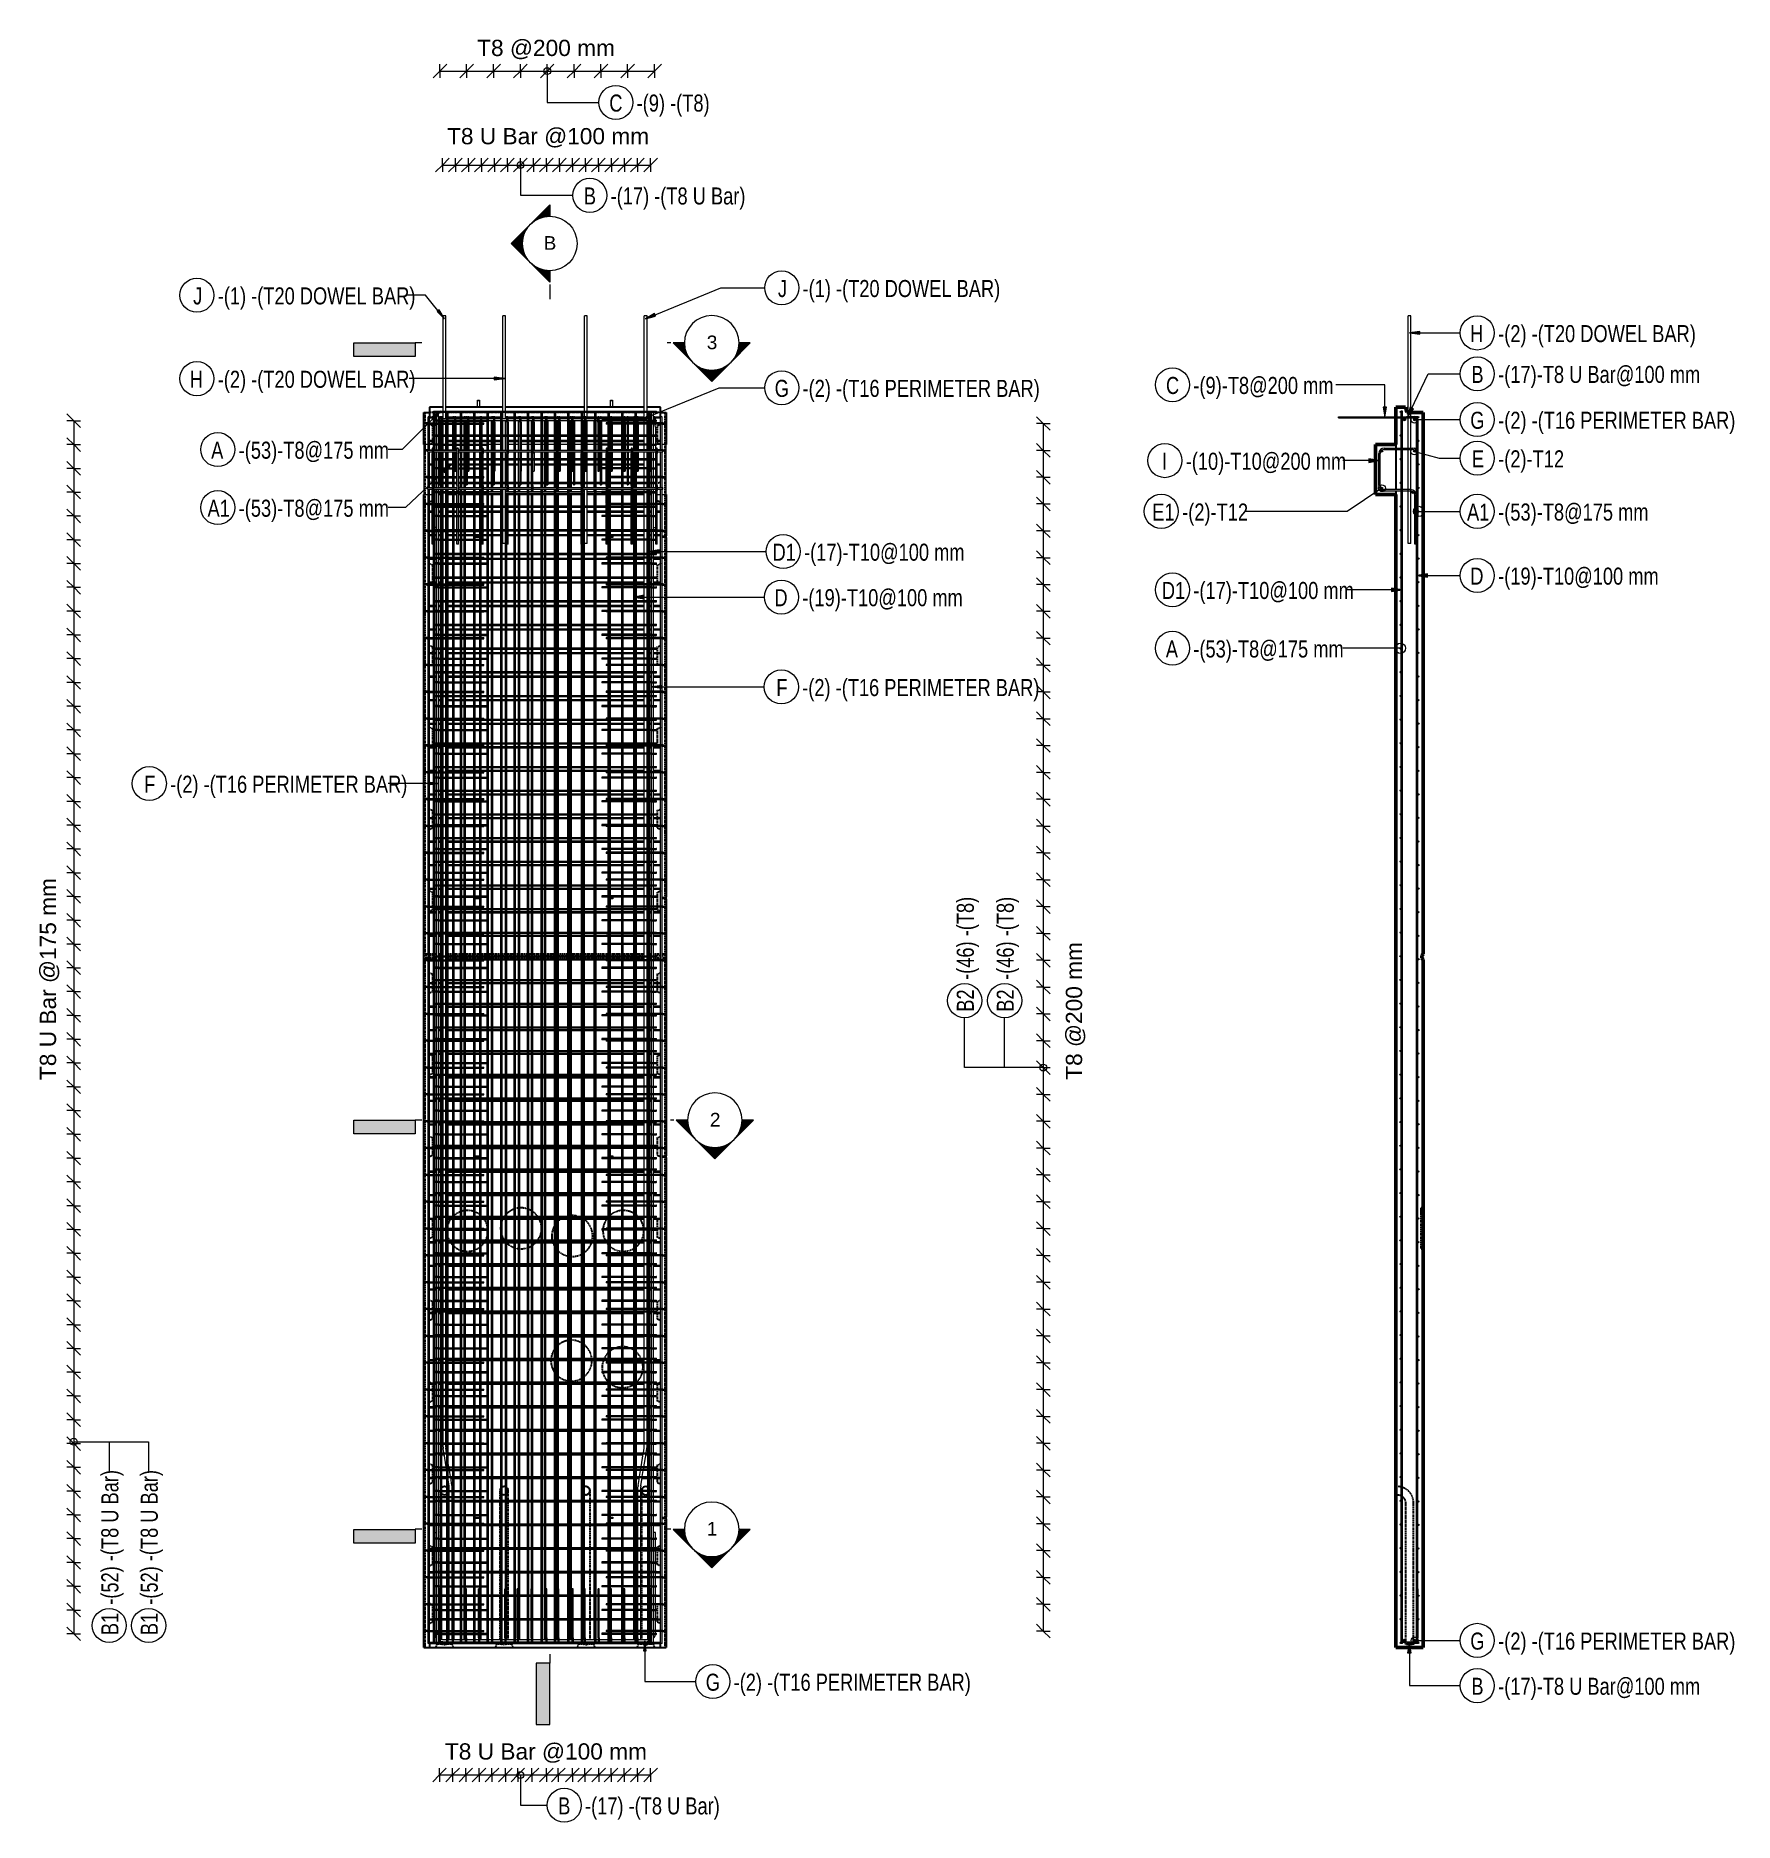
# Model space of a CAD drawing. Header units: millimetres. Extents: x -7141 to 5307, y -2677 to 10424.
import ezdxf

# ---------------------------------------------------------------- set-up
doc = ezdxf.new("R2010")
doc.units = ezdxf.units.MM
doc.linetypes.add('Dash', pattern=[6.36, 3.18, -3.18])
for name, color, linetype, lineweight in [('A-ANNO-DIMS', 211, 'Continuous', 9), ('A-ANNO-DIMS-50', 211, 'Continuous', 9), ('A-GENM', 13, 'Continuous', 18), ('A-WALL', 113, 'Continuous', 25), ('A-WALL-HDLN', 110, 'Dash', 25), ('G-ANNO-SYMB', 111, 'Continuous', 9), ('S-BEAM', 12, 'Continuous', 18), ('S-RBAR', 171, 'Continuous', 18), ('S-RBAR-IDEN', 171, 'Continuous', 9)]:
    doc.layers.add(name, color=color, linetype=linetype, lineweight=lineweight)
doc.styles.add('Arial', font='arial.ttf', dxfattribs={"height": 100})
doc.styles.add('Arial_1', font='arial.ttf', dxfattribs={"height": 119.0625})
doc.styles.add('Nirmala UI Semilight', font='NirmalaS.ttf', dxfattribs={"width": 0.8, "height": 125})
doc.dimstyles.new('Arrow_Filled_-_2_5_NI_UI', dxfattribs={"dimscale": 304.8, "dimtxt": 130.920493, "dimasz": 0.328084, "dimexe": 0.164042, "dimexo": 0.0625, "dimgap": 0.164042, "dimtad": 1, "dimdec": 0, "dimzin": 0, "dimdsep": 46, "dimtxsty": 'Nirmala UI Semilight', "dimblk1": 'OBLIQUE', "dimblk2": 'OBLIQUE', "dimsah": 1, "dimcen": 0.09, "dimazin": 0, "dimtfac": 1, "dimtdec": 4, "dimtix": 1, "dimtmove": 0, "dimatfit": 3, "dimfxl": 0.164042, "dimfxlon": 1, "dimtvp": 1, "dimtolj": 1, "dimtzin": 0, "dimarcsym": 2})
doc.dimstyles.new('Arrow_Filled_-_2_5_NI_UI_1', dxfattribs={"dimscale": 304.8, "dimtxt": 130.920493, "dimasz": 0.328084, "dimexe": 0.164042, "dimexo": 0.0625, "dimgap": 0.164042, "dimtad": 1, "dimdec": 0, "dimzin": 0, "dimdsep": 46, "dimtxsty": 'Arial', "dimblk1": 'OBLIQUE', "dimblk2": 'OBLIQUE', "dimsah": 1, "dimcen": 0.09, "dimazin": 0, "dimtfac": 1, "dimtdec": 4, "dimtix": 1, "dimtmove": 0, "dimatfit": 3, "dimfxl": 0.164042, "dimfxlon": 1, "dimtvp": 1, "dimtolj": 1, "dimtzin": 0, "dimarcsym": 2})

msp = doc.modelspace()

# ---------------------------------------------------------------- texts
at = {"layer": 'G-ANNO-SYMB', "char_height": 100, "attachment_point": 1, "style": 'Arial'}
for s, insert, width in [('B', (-3419, 8954), 116.245), ('3', (-2223.4, 8225.1), 96.202), ('2', (-2200.5, 2525.1), 96.202), ('1', (-2223.4, -474.9), 96.202)]:
    msp.add_mtext(s, dxfattribs=dict(at, insert=insert, width=width))
at = {"layer": 'S-RBAR-IDEN', "char_height": 125, "attachment_point": 1, "style": 'Nirmala UI Semilight'}
for s, insert, width in [('C', (-2937.6, 9992.3), 105.823), ('B', (-3124.2, 9311), 96.202), ('-(17) -(T8 U Bar)', (-2927.9, 9311), 1151.223), ('J', (-5987.8, 8578.2), 57.721), ('-(1) -(T20 DOWEL BAR)', (-5807.3, 8578.2), 1670.717), ('J', (-1701.7, 8632.3), 57.721), ('-(1) -(T20 DOWEL BAR)', (-1521.2, 8632.3), 1670.717), ('H', (3371.2, 8301.6), 118.65), ('-(2) -(T20 DOWEL BAR)', (3577, 8301.6), 1696.371), ('B', (3380.6, 8002.5), 96.202), ('-(17)-T8 U Bar@100 mm', (3577, 8002.5), 1747.679), ('H', (-6013, 7966.8), 118.65), ('-(2) -(T20 DOWEL BAR)', (-5807.3, 7966.8), 1696.371), ('G', (-1725.5, 7900.2), 115.443), ('-(2) -(T16 PERIMETER BAR)', (-1521.2, 7900.2), 1933.67), ('C', (1142.5, 7921.6), 105.823), ('-(9)-T8@200 mm', (1342.8, 7921.6), 1263.459), ('G', (3372.6, 7666.2), 115.443), ('-(2) -(T16 PERIMETER BAR)', (3577, 7666.2), 1933.67), ('A', (-5855.6, 7446.7), 109.029), ('-(53)-T8@175 mm', (-5653.9, 7446.7), 1324.388), ('I', (1113.3, 7365.9), 41.688), ('-(10)-T10@200 mm', (1287.2, 7365.9), 1391.729), ('E', (3384.6, 7383.3), 86.582), ('-(2)-T12', (3577, 7383.3), 561.181), ('A1', (-5882, 7021.3), 173.164), ('-(53)-T8@175 mm', (-5653.9, 7021.3), 1324.388), ('E1', (1042, 6993.3), 150.717), ('-(2)-T12', (1261, 6993.3), 561.181), ('A1', (3348.8, 6993.3), 173.164), ('-(53)-T8@175 mm', (3577, 6993.3), 1324.388), ('D1', (-1741.1, 6698.9), 179.578), ('-(17)-T10@100 mm', (-1510.3, 6698.9), 1362.869), ('-(17)-T10@100 mm', (1342.8, 6418.2), 1362.869), ('D', (3372.6, 6523.3), 115.443), ('-(19)-T10@100 mm', (3577, 6523.3), 1366.075), ('D', (-1727.5, 6365.2), 115.443), ('-(19)-T10@100 mm', (-1523.2, 6365.2), 1366.075), ('D1', (1112.1, 6418.2), 179.578), ('A', (1141.1, 5989.3), 109.029), ('-(53)-T8@175 mm', (1342.8, 5989.3), 1324.388), ('F', (-1713.6, 5706.2), 80.169), ('-(2) -(T16 PERIMETER BAR)', (-1523.8, 5706.2), 1933.67), ('F', (-6346, 4997.3), 80.169), ('-(2) -(T16 PERIMETER BAR)', (-6156.3, 4997.3), 1933.67), ('G', (3372.6, -1285.7), 115.443), ('-(2) -(T16 PERIMETER BAR)', (3577, -1285.7), 1933.67), ('G', (-2230.8, -1587.4), 115.443), ('-(2) -(T16 PERIMETER BAR)', (-2026.4, -1587.4), 1933.67), ('B', (3380.6, -1617), 96.202), ('-(17)-T8 U Bar@100 mm', (3577, -1617), 1747.679), ('-(17) -(T8 U Bar)', (-3115.8, -2494.2), 1151.223), ('B', (-3312.1, -2494.2), 96.202)]:
    msp.add_mtext(s, dxfattribs=dict(at, insert=insert, width=width))
at = {"layer": 'S-RBAR-IDEN', "char_height": 125, "attachment_point": 1, "rotation": 90, "style": 'Nirmala UI Semilight'}
for s, insert, width in [('-(46) -(T8)', (-390.9, 3500.3), 734.346), ('-(46) -(T8)', (-97.9, 3500.3), 734.346), ('B2', (-390.9, 3267), 185.991), ('B2', (-97.9, 3267), 185.991), ('-(52) -(T8 U Bar)', (-6660.6, -1081.6), 1180.084), ('-(52) -(T8 U Bar)', (-6371.7, -1081.6), 1180.084), ('B1', (-6660.6, -1304.3), 160.337), ('B1', (-6371.7, -1304.3), 160.337)]:
    msp.add_mtext(s, dxfattribs=dict(at, insert=insert, width=width))
at = {"layer": 'S-RBAR-IDEN', "insert": (408.4, 2767.8), "char_height": 119.06, "width": 1238.607, "attachment_point": 1, "rotation": 90, "style": 'Arial_1', "bg_fill": 3, "box_fill_scale": 1.25, "bg_fill_color": 256, "bg_fill_true_color": 13158600, "bg_fill_transparency": 0}
msp.add_mtext('T8 @200 mm', dxfattribs=at)

# ---------------------------------------------------------------- blocks, each defined once
blk = doc.blocks.new('RR spread anchor face based - RR-SA-2_5-150-1726819-Elevation Front 1')
at = {"layer": 'A-GENM'}
for p, q in [((-3916, 6755), (-3914, 6755)), ((-3916, 6745), (-3916, 6755)), ((-3914, 6745), (-3916, 6745)), ((-3914, 6755), (-3889, 6755)), ((-3914, 6755), (-3914, 6745)), ((-3889, 6745), (-3914, 6745)), ((-3889, 6755), (-3887, 6755)), ((-3889, 6755), (-3889, 6745)), ((-3887, 6745), (-3889, 6745))]:
    blk.add_line(p, q, dxfattribs=at)
blk = doc.blocks.new('RR spread anchor face based - RR-SA-2_5-150-V1-Elevation Front 1')
at = {"layer": 'A-GENM'}
for p, q in [((-2930, 6755), (-2914, 6755)), ((-2914, 6745), (-2930, 6745)), ((-2914, 6755), (-2911, 6755)), ((-2914, 6755), (-2914, 6745)), ((-2911, 6745), (-2914, 6745)), ((-2911, 6755), (-2911, 6745))]:
    blk.add_line(p, q, dxfattribs=at)
blk = doc.blocks.new('RR spread anchor face based - RR-SA-4_0-320-1726835-Elevation Front 1')
at = {"layer": 'A-GENM'}
for p, q in [((-2551, 6756), (-2526, 6756)), ((-2526, 6744), (-2551, 6744)), ((-2526, 6756), (-2521, 6756)), ((-2526, 6744), (-2526, 6756)), ((-2521, 6744), (-2526, 6744)), ((-2521, 6756), (-2521, 6744))]:
    blk.add_line(p, q, dxfattribs=at)
blk = doc.blocks.new('RR spread anchor face based - RR-SA-7_5-260-1726841-Elevation Front 1')
at = {"layer": 'A-GENM'}
for p, q in [((-3904, 7747), (-3904, 7752)), ((-3904, 7752), (-3888, 7752)), ((-3904, 7700), (-3904, 7747)), ((-3888, 7747), (-3904, 7747)), ((-3888, 7752), (-3888, 7747)), ((-3888, 7747), (-3888, 7700))]:
    blk.add_line(p, q, dxfattribs=at)
blk = doc.blocks.new('Detail View - M_Section Tail - Filled Horizontal-14034-Elevation Front 1')
at = {"layer": 'G-ANNO-SYMB'}
blk.add_hatch(color=256, dxfattribs=at).paths.add_polyline_path([(-4360, -629), (-4360, -529), (-4810, -529), (-4810, -629)])
for p, q in [((-4810, -629), (-4810, -529)), ((-4810, -529), (-4360, -529)), ((-4360, -629), (-4810, -629)), ((-4360, -529), (-4360, -629))]:
    blk.add_line(p, q, dxfattribs=at)
blk = doc.blocks.new('Detail View - M_Section Head - Filled SHOP DWG-1002450-Elevation Front 1')
at = {"layer": 'G-ANNO-SYMB'}
h = blk.add_hatch(color=256, dxfattribs=at)
edge = h.paths.add_edge_path()
edge.add_line((-2470, -529), (-2387, -529))
edge.add_arc((-2187, -529), 200, 180, 225)
edge.add_line((-2328, -670), (-2470, -529))
h = blk.add_hatch(color=256, dxfattribs=at)
edge = h.paths.add_edge_path()
edge.add_line((-1904, -529), (-2045, -670))
edge.add_arc((-2187, -529), 200, 315, 360)
edge.add_line((-1987, -529), (-1904, -529))
h = blk.add_hatch(color=256, dxfattribs=at)
edge = h.paths.add_edge_path()
edge.add_line((-2187, -812), (-2328, -670))
edge.add_arc((-2187, -529), 200, 225, 270)
edge.add_line((-2187, -729), (-2187, -812))
h = blk.add_hatch(color=256, dxfattribs=at)
edge = h.paths.add_edge_path()
edge.add_line((-2187, -812), (-2187, -729))
edge.add_arc((-2187, -529), 200, 270, 315)
edge.add_line((-2045, -670), (-2187, -812))
for p, q in [((-2187, -812), (-2470, -529)), ((-2387, -529), (-2470, -529)), ((-2470, -529), (-2328, -670)), ((-2387, -529), (-2470, -529)), ((-2187, -812), (-1904, -529)), ((-2045, -670), (-1904, -529)), ((-1987, -529), (-1904, -529)), ((-1904, -529), (-1987, -529)), ((-2328, -670), (-2187, -812)), ((-2187, -812), (-2045, -670)), ((-2187, -729), (-2187, -812)), ((-2187, -812), (-2187, -729))]:
    blk.add_line(p, q, dxfattribs=at)
for start, end in [(360, 180), (180, 360), (180, 225), (315, 0), (225, 270), (270, 315)]:
    blk.add_arc((-2187, -529), 200, start, end, dxfattribs=at)
blk = doc.blocks.new('M_Rebar Tag_rfa MARK - ARROW-794226-Elevation Front 1')
at = {"layer": 'S-RBAR-IDEN'}
blk.add_circle((-5960, 7909), 125, dxfattribs=at)
blk = doc.blocks.new('DIMBLOCK1-Elevation Front 1')
at = {"layer": 'A-ANNO-DIMS-50'}
for p, q in [((243, 7580), (193, 7630)), ((243, 7580), (193, 7580)), ((243, 7580), (243, 7383)), ((243, 7580), (293, 7530)), ((243, 7580), (293, 7580)), ((243, 7383), (193, 7433)), ((243, 7383), (193, 7383)), ((243, 7383), (293, 7333)), ((243, 7383), (293, 7383))]:
    blk.add_line(p, q, dxfattribs=at)
blk = doc.blocks.new('_Oblique')
at = {"color": 0, "linetype": 'ByBlock', "lineweight": -2}
blk.add_line((-0.5, -0.5), (0.5, 0.5), dxfattribs=at)
blk = doc.blocks.new('DIMBLOCK2-Elevation Front 1')
at = {"layer": 'A-ANNO-DIMS-50'}
for p, q in [((243, 7383), (193, 7433)), ((243, 7383), (193, 7383)), ((243, 7383), (243, 7186)), ((243, 7383), (293, 7333)), ((243, 7383), (293, 7383)), ((243, 7186), (193, 7236)), ((243, 7186), (193, 7186)), ((243, 7186), (293, 7136)), ((243, 7186), (293, 7186))]:
    blk.add_line(p, q, dxfattribs=at)
blk = doc.blocks.new('DIMBLOCK3-Elevation Front 1')
at = {"layer": 'A-ANNO-DIMS-50'}
for p, q in [((243, 7186), (193, 7236)), ((243, 7186), (193, 7186)), ((243, 7186), (243, 6990)), ((243, 7186), (293, 7136)), ((243, 7186), (293, 7186)), ((243, 6990), (193, 7040)), ((243, 6990), (193, 6990)), ((243, 6990), (293, 6940)), ((243, 6990), (293, 6990))]:
    blk.add_line(p, q, dxfattribs=at)
blk = doc.blocks.new('DIMBLOCK4-Elevation Front 1')
at = {"layer": 'A-ANNO-DIMS-50'}
for p, q in [((243, 6990), (193, 7040)), ((243, 6990), (193, 6990)), ((243, 6990), (243, 6793)), ((243, 6990), (293, 6940)), ((243, 6990), (293, 6990)), ((243, 6793), (193, 6843)), ((243, 6793), (193, 6793)), ((243, 6793), (293, 6743)), ((243, 6793), (293, 6793))]:
    blk.add_line(p, q, dxfattribs=at)
blk = doc.blocks.new('DIMBLOCK5-Elevation Front 1')
at = {"layer": 'A-ANNO-DIMS-50'}
for p, q in [((243, 6793), (193, 6843)), ((243, 6793), (193, 6793)), ((243, 6793), (243, 6596)), ((243, 6793), (293, 6743)), ((243, 6793), (293, 6793)), ((243, 6596), (193, 6646)), ((243, 6596), (193, 6596)), ((243, 6596), (293, 6546)), ((243, 6596), (293, 6596))]:
    blk.add_line(p, q, dxfattribs=at)
blk = doc.blocks.new('DIMBLOCK6-Elevation Front 1')
at = {"layer": 'A-ANNO-DIMS-50'}
for p, q in [((243, 6596), (193, 6646)), ((243, 6596), (193, 6596)), ((243, 6596), (243, 6399)), ((243, 6596), (293, 6546)), ((243, 6596), (293, 6596)), ((243, 6399), (193, 6449)), ((243, 6399), (193, 6399)), ((243, 6399), (293, 6349)), ((243, 6399), (293, 6399))]:
    blk.add_line(p, q, dxfattribs=at)
blk = doc.blocks.new('DIMBLOCK7-Elevation Front 1')
at = {"layer": 'A-ANNO-DIMS-50'}
for p, q in [((243, 6399), (193, 6449)), ((243, 6399), (193, 6399)), ((243, 6399), (243, 6203)), ((243, 6399), (293, 6349)), ((243, 6399), (293, 6399)), ((243, 6203), (193, 6253)), ((243, 6203), (193, 6203)), ((243, 6203), (293, 6153)), ((243, 6203), (293, 6203))]:
    blk.add_line(p, q, dxfattribs=at)
blk = doc.blocks.new('DIMBLOCK8-Elevation Front 1')
at = {"layer": 'A-ANNO-DIMS-50'}
for p, q in [((243, 6203), (193, 6253)), ((243, 6203), (193, 6203)), ((243, 6203), (243, 6006)), ((243, 6203), (293, 6153)), ((243, 6203), (293, 6203)), ((243, 6006), (193, 6056)), ((243, 6006), (193, 6006)), ((243, 6006), (293, 5956)), ((243, 6006), (293, 6006))]:
    blk.add_line(p, q, dxfattribs=at)
blk = doc.blocks.new('DIMBLOCK9-Elevation Front 1')
at = {"layer": 'A-ANNO-DIMS-50'}
for p, q in [((243, 6006), (193, 6056)), ((243, 6006), (193, 6006)), ((243, 6006), (243, 5809)), ((243, 6006), (293, 5956)), ((243, 6006), (293, 6006)), ((243, 5809), (193, 5859)), ((243, 5809), (193, 5809)), ((243, 5809), (293, 5759)), ((243, 5809), (293, 5809))]:
    blk.add_line(p, q, dxfattribs=at)
blk = doc.blocks.new('DIMBLOCK10-Elevation Front 1')
at = {"layer": 'A-ANNO-DIMS-50'}
for p, q in [((243, 5809), (193, 5859)), ((243, 5809), (193, 5809)), ((243, 5809), (243, 5612)), ((243, 5809), (293, 5759)), ((243, 5809), (293, 5809)), ((243, 5612), (193, 5662)), ((243, 5612), (193, 5612)), ((243, 5612), (293, 5562)), ((243, 5612), (293, 5612))]:
    blk.add_line(p, q, dxfattribs=at)
blk = doc.blocks.new('DIMBLOCK11-Elevation Front 1')
at = {"layer": 'A-ANNO-DIMS-50'}
for p, q in [((243, 5612), (193, 5662)), ((243, 5612), (193, 5612)), ((243, 5612), (243, 5415)), ((243, 5612), (293, 5562)), ((243, 5612), (293, 5612)), ((243, 5415), (193, 5465)), ((243, 5415), (193, 5415)), ((243, 5415), (293, 5365)), ((243, 5415), (293, 5415))]:
    blk.add_line(p, q, dxfattribs=at)
blk = doc.blocks.new('DIMBLOCK12-Elevation Front 1')
at = {"layer": 'A-ANNO-DIMS-50'}
for p, q in [((243, 5415), (193, 5465)), ((243, 5415), (193, 5415)), ((243, 5415), (243, 5219)), ((243, 5415), (293, 5365)), ((243, 5415), (293, 5415)), ((243, 5219), (193, 5269)), ((243, 5219), (193, 5219)), ((243, 5219), (293, 5169)), ((243, 5219), (293, 5219))]:
    blk.add_line(p, q, dxfattribs=at)
blk = doc.blocks.new('DIMBLOCK13-Elevation Front 1')
at = {"layer": 'A-ANNO-DIMS-50'}
for p, q in [((243, 5219), (193, 5269)), ((243, 5219), (193, 5219)), ((243, 5219), (243, 5022)), ((243, 5219), (293, 5169)), ((243, 5219), (293, 5219)), ((243, 5022), (193, 5072)), ((243, 5022), (193, 5022)), ((243, 5022), (293, 4972)), ((243, 5022), (293, 5022))]:
    blk.add_line(p, q, dxfattribs=at)
blk = doc.blocks.new('DIMBLOCK14-Elevation Front 1')
at = {"layer": 'A-ANNO-DIMS-50'}
for p, q in [((243, 5022), (193, 5072)), ((243, 5022), (193, 5022)), ((243, 5022), (243, 4825)), ((243, 5022), (293, 4972)), ((243, 5022), (293, 5022)), ((243, 4825), (193, 4875)), ((243, 4825), (193, 4825)), ((243, 4825), (293, 4775)), ((243, 4825), (293, 4825))]:
    blk.add_line(p, q, dxfattribs=at)
blk = doc.blocks.new('DIMBLOCK15-Elevation Front 1')
at = {"layer": 'A-ANNO-DIMS-50'}
for p, q in [((243, 4825), (193, 4875)), ((243, 4825), (193, 4825)), ((243, 4825), (243, 4628)), ((243, 4825), (293, 4775)), ((243, 4825), (293, 4825)), ((243, 4628), (193, 4678)), ((243, 4628), (193, 4628)), ((243, 4628), (293, 4578)), ((243, 4628), (293, 4628))]:
    blk.add_line(p, q, dxfattribs=at)
blk = doc.blocks.new('DIMBLOCK16-Elevation Front 1')
at = {"layer": 'A-ANNO-DIMS-50'}
for p, q in [((243, 4628), (193, 4678)), ((243, 4628), (193, 4628)), ((243, 4628), (243, 4432)), ((243, 4628), (293, 4578)), ((243, 4628), (293, 4628)), ((243, 4432), (193, 4482)), ((243, 4432), (193, 4432)), ((243, 4432), (293, 4382)), ((243, 4432), (293, 4432))]:
    blk.add_line(p, q, dxfattribs=at)
blk = doc.blocks.new('DIMBLOCK17-Elevation Front 1')
at = {"layer": 'A-ANNO-DIMS-50'}
for p, q in [((243, 4432), (193, 4482)), ((243, 4432), (193, 4432)), ((243, 4432), (243, 4235)), ((243, 4432), (293, 4382)), ((243, 4432), (293, 4432)), ((243, 4235), (193, 4285)), ((243, 4235), (193, 4235)), ((243, 4235), (293, 4185)), ((243, 4235), (293, 4235))]:
    blk.add_line(p, q, dxfattribs=at)
blk = doc.blocks.new('DIMBLOCK18-Elevation Front 1')
at = {"layer": 'A-ANNO-DIMS-50'}
for p, q in [((243, 4235), (193, 4285)), ((243, 4235), (193, 4235)), ((243, 4235), (243, 4038)), ((243, 4235), (293, 4185)), ((243, 4235), (293, 4235)), ((243, 4038), (193, 4088)), ((243, 4038), (193, 4038)), ((243, 4038), (293, 3988)), ((243, 4038), (293, 4038))]:
    blk.add_line(p, q, dxfattribs=at)
blk = doc.blocks.new('DIMBLOCK19-Elevation Front 1')
at = {"layer": 'A-ANNO-DIMS-50'}
for p, q in [((243, 4038), (193, 4088)), ((243, 4038), (193, 4038)), ((243, 4038), (243, 3841)), ((243, 4038), (293, 3988)), ((243, 4038), (293, 4038)), ((243, 3841), (193, 3891)), ((243, 3841), (193, 3841)), ((243, 3841), (293, 3791)), ((243, 3841), (293, 3841))]:
    blk.add_line(p, q, dxfattribs=at)
blk = doc.blocks.new('DIMBLOCK20-Elevation Front 1')
at = {"layer": 'A-ANNO-DIMS-50'}
for p, q in [((243, 3841), (193, 3891)), ((243, 3841), (193, 3841)), ((243, 3841), (243, 3644)), ((243, 3841), (293, 3791)), ((243, 3841), (293, 3841)), ((243, 3644), (193, 3694)), ((243, 3644), (193, 3644)), ((243, 3644), (293, 3594)), ((243, 3644), (293, 3644))]:
    blk.add_line(p, q, dxfattribs=at)
blk = doc.blocks.new('DIMBLOCK21-Elevation Front 1')
at = {"layer": 'A-ANNO-DIMS-50'}
for p, q in [((243, 3644), (193, 3694)), ((243, 3644), (193, 3644)), ((243, 3644), (243, 3448)), ((243, 3644), (293, 3594)), ((243, 3644), (293, 3644)), ((243, 3448), (193, 3498)), ((243, 3448), (193, 3448)), ((243, 3448), (293, 3398)), ((243, 3448), (293, 3448))]:
    blk.add_line(p, q, dxfattribs=at)
blk = doc.blocks.new('DIMBLOCK22-Elevation Front 1')
at = {"layer": 'A-ANNO-DIMS-50'}
for p, q in [((243, 3448), (193, 3498)), ((243, 3448), (193, 3448)), ((243, 3448), (243, 3251)), ((243, 3448), (293, 3398)), ((243, 3448), (293, 3448)), ((243, 3251), (193, 3301)), ((243, 3251), (193, 3251)), ((243, 3251), (293, 3201)), ((243, 3251), (293, 3251))]:
    blk.add_line(p, q, dxfattribs=at)
blk = doc.blocks.new('DIMBLOCK23-Elevation Front 1')
at = {"layer": 'A-ANNO-DIMS-50'}
for p, q in [((243, 3251), (193, 3301)), ((243, 3251), (193, 3251)), ((243, 3251), (243, 3054)), ((243, 3251), (293, 3201)), ((243, 3251), (293, 3251)), ((243, 3054), (193, 3104)), ((243, 3054), (193, 3054)), ((243, 3054), (293, 3004)), ((243, 3054), (293, 3054))]:
    blk.add_line(p, q, dxfattribs=at)
blk = doc.blocks.new('DIMBLOCK24-Elevation Front 1')
at = {"layer": 'A-ANNO-DIMS-50'}
for p, q in [((243, 3054), (193, 3104)), ((243, 3054), (193, 3054)), ((243, 3054), (243, 2857)), ((243, 3054), (293, 3004)), ((243, 3054), (293, 3054)), ((243, 2857), (193, 2907)), ((243, 2857), (193, 2857)), ((243, 2857), (293, 2807)), ((243, 2857), (293, 2857))]:
    blk.add_line(p, q, dxfattribs=at)
blk = doc.blocks.new('DIMBLOCK25-Elevation Front 1')
at = {"layer": 'A-ANNO-DIMS-50'}
for p, q in [((243, 2857), (193, 2907)), ((243, 2857), (193, 2857)), ((243, 2857), (243, 2661)), ((243, 2857), (293, 2807)), ((243, 2857), (293, 2857)), ((243, 2661), (193, 2711)), ((243, 2661), (193, 2661)), ((243, 2661), (293, 2611)), ((243, 2661), (293, 2661))]:
    blk.add_line(p, q, dxfattribs=at)
blk = doc.blocks.new('DIMBLOCK26-Elevation Front 1')
at = {"layer": 'A-ANNO-DIMS-50'}
for p, q in [((243, 2661), (193, 2711)), ((243, 2661), (193, 2661)), ((243, 2661), (243, 2464)), ((243, 2661), (293, 2611)), ((243, 2661), (293, 2661)), ((243, 2464), (193, 2514)), ((243, 2464), (193, 2464)), ((243, 2464), (293, 2414)), ((243, 2464), (293, 2464))]:
    blk.add_line(p, q, dxfattribs=at)
blk = doc.blocks.new('DIMBLOCK27-Elevation Front 1')
at = {"layer": 'A-ANNO-DIMS-50'}
for p, q in [((243, 2464), (193, 2514)), ((243, 2464), (193, 2464)), ((243, 2464), (243, 2267)), ((243, 2464), (293, 2414)), ((243, 2464), (293, 2464)), ((243, 2267), (193, 2317)), ((243, 2267), (193, 2267)), ((243, 2267), (293, 2217)), ((243, 2267), (293, 2267))]:
    blk.add_line(p, q, dxfattribs=at)
blk = doc.blocks.new('DIMBLOCK28-Elevation Front 1')
at = {"layer": 'A-ANNO-DIMS-50'}
for p, q in [((243, 2267), (193, 2317)), ((243, 2267), (193, 2267)), ((243, 2267), (243, 2070)), ((243, 2267), (293, 2217)), ((243, 2267), (293, 2267)), ((243, 2070), (193, 2120)), ((243, 2070), (193, 2070)), ((243, 2070), (293, 2020)), ((243, 2070), (293, 2070))]:
    blk.add_line(p, q, dxfattribs=at)
blk = doc.blocks.new('DIMBLOCK29-Elevation Front 1')
at = {"layer": 'A-ANNO-DIMS-50'}
for p, q in [((243, 2070), (193, 2120)), ((243, 2070), (193, 2070)), ((243, 2070), (243, 1873)), ((243, 2070), (293, 2020)), ((243, 2070), (293, 2070)), ((243, 1873), (193, 1923)), ((243, 1873), (193, 1873)), ((243, 1873), (293, 1823)), ((243, 1873), (293, 1873))]:
    blk.add_line(p, q, dxfattribs=at)
blk = doc.blocks.new('DIMBLOCK30-Elevation Front 1')
at = {"layer": 'A-ANNO-DIMS-50'}
for p, q in [((243, 1873), (193, 1923)), ((243, 1873), (193, 1873)), ((243, 1873), (243, 1677)), ((243, 1873), (293, 1823)), ((243, 1873), (293, 1873)), ((243, 1677), (193, 1727)), ((243, 1677), (193, 1677)), ((243, 1677), (293, 1627)), ((243, 1677), (293, 1677))]:
    blk.add_line(p, q, dxfattribs=at)
blk = doc.blocks.new('DIMBLOCK31-Elevation Front 1')
at = {"layer": 'A-ANNO-DIMS-50'}
for p, q in [((243, 1677), (193, 1727)), ((243, 1677), (193, 1677)), ((243, 1677), (243, 1480)), ((243, 1677), (293, 1627)), ((243, 1677), (293, 1677)), ((243, 1480), (193, 1530)), ((243, 1480), (193, 1480)), ((243, 1480), (293, 1430)), ((243, 1480), (293, 1480))]:
    blk.add_line(p, q, dxfattribs=at)
blk = doc.blocks.new('DIMBLOCK32-Elevation Front 1')
at = {"layer": 'A-ANNO-DIMS-50'}
for p, q in [((243, 1480), (193, 1530)), ((243, 1480), (193, 1480)), ((243, 1480), (243, 1283)), ((243, 1480), (293, 1430)), ((243, 1480), (293, 1480)), ((243, 1283), (193, 1333)), ((243, 1283), (193, 1283)), ((243, 1283), (293, 1233)), ((243, 1283), (293, 1283))]:
    blk.add_line(p, q, dxfattribs=at)
blk = doc.blocks.new('DIMBLOCK33-Elevation Front 1')
at = {"layer": 'A-ANNO-DIMS-50'}
for p, q in [((243, 1283), (193, 1333)), ((243, 1283), (193, 1283)), ((243, 1283), (243, 1086)), ((243, 1283), (293, 1233)), ((243, 1283), (293, 1283)), ((243, 1086), (193, 1136)), ((243, 1086), (193, 1086)), ((243, 1086), (293, 1036)), ((243, 1086), (293, 1086))]:
    blk.add_line(p, q, dxfattribs=at)
blk = doc.blocks.new('DIMBLOCK34-Elevation Front 1')
at = {"layer": 'A-ANNO-DIMS-50'}
for p, q in [((243, 1086), (193, 1136)), ((243, 1086), (193, 1086)), ((243, 1086), (243, 890)), ((243, 1086), (293, 1036)), ((243, 1086), (293, 1086)), ((243, 890), (193, 940)), ((243, 890), (193, 890)), ((243, 890), (293, 840)), ((243, 890), (293, 890))]:
    blk.add_line(p, q, dxfattribs=at)
blk = doc.blocks.new('DIMBLOCK35-Elevation Front 1')
at = {"layer": 'A-ANNO-DIMS-50'}
for p, q in [((243, 890), (193, 940)), ((243, 890), (193, 890)), ((243, 890), (243, 693)), ((243, 890), (293, 840)), ((243, 890), (293, 890)), ((243, 693), (193, 743)), ((243, 693), (193, 693)), ((243, 693), (293, 643)), ((243, 693), (293, 693))]:
    blk.add_line(p, q, dxfattribs=at)
blk = doc.blocks.new('DIMBLOCK36-Elevation Front 1')
at = {"layer": 'A-ANNO-DIMS-50'}
for p, q in [((243, 693), (193, 743)), ((243, 693), (193, 693)), ((243, 693), (243, 496)), ((243, 693), (293, 643)), ((243, 693), (293, 693)), ((243, 496), (193, 546)), ((243, 496), (193, 496)), ((243, 496), (293, 446)), ((243, 496), (293, 496))]:
    blk.add_line(p, q, dxfattribs=at)
blk = doc.blocks.new('DIMBLOCK37-Elevation Front 1')
at = {"layer": 'A-ANNO-DIMS-50'}
for p, q in [((243, 496), (193, 546)), ((243, 496), (193, 496)), ((243, 496), (243, 299)), ((243, 496), (293, 446)), ((243, 496), (293, 496)), ((243, 299), (193, 349)), ((243, 299), (193, 299)), ((243, 299), (293, 249)), ((243, 299), (293, 299))]:
    blk.add_line(p, q, dxfattribs=at)
blk = doc.blocks.new('DIMBLOCK38-Elevation Front 1')
at = {"layer": 'A-ANNO-DIMS-50'}
for p, q in [((243, 299), (193, 349)), ((243, 299), (193, 299)), ((243, 299), (243, 102)), ((243, 299), (293, 249)), ((243, 299), (293, 299)), ((243, 102), (193, 152)), ((243, 102), (193, 102)), ((243, 102), (293, 52)), ((243, 102), (293, 102))]:
    blk.add_line(p, q, dxfattribs=at)
blk = doc.blocks.new('DIMBLOCK39-Elevation Front 1')
at = {"layer": 'A-ANNO-DIMS-50'}
for p, q in [((243, 102), (193, 152)), ((243, 102), (193, 102)), ((243, 102), (243, -94)), ((243, 102), (293, 52)), ((243, 102), (293, 102)), ((243, -94), (193, -44)), ((243, -94), (193, -94)), ((243, -94), (293, -144)), ((243, -94), (293, -94))]:
    blk.add_line(p, q, dxfattribs=at)
blk = doc.blocks.new('DIMBLOCK40-Elevation Front 1')
at = {"layer": 'A-ANNO-DIMS-50'}
for p, q in [((243, -94), (193, -44)), ((243, -94), (193, -94)), ((243, -94), (243, -291)), ((243, -94), (293, -144)), ((243, -94), (293, -94)), ((243, -291), (193, -241)), ((243, -291), (193, -291)), ((243, -291), (293, -341)), ((243, -291), (293, -291))]:
    blk.add_line(p, q, dxfattribs=at)
blk = doc.blocks.new('DIMBLOCK41-Elevation Front 1')
at = {"layer": 'A-ANNO-DIMS-50'}
for p, q in [((243, -291), (193, -241)), ((243, -291), (193, -291)), ((243, -291), (243, -488)), ((243, -291), (293, -341)), ((243, -291), (293, -291)), ((243, -488), (193, -438)), ((243, -488), (193, -488)), ((243, -488), (293, -538)), ((243, -488), (293, -488))]:
    blk.add_line(p, q, dxfattribs=at)
blk = doc.blocks.new('DIMBLOCK42-Elevation Front 1')
at = {"layer": 'A-ANNO-DIMS-50'}
for p, q in [((243, -488), (193, -438)), ((243, -488), (193, -488)), ((243, -488), (243, -685)), ((243, -488), (293, -538)), ((243, -488), (293, -488)), ((243, -685), (193, -635)), ((243, -685), (193, -685)), ((243, -685), (293, -735)), ((243, -685), (293, -685))]:
    blk.add_line(p, q, dxfattribs=at)
blk = doc.blocks.new('DIMBLOCK43-Elevation Front 1')
at = {"layer": 'A-ANNO-DIMS-50'}
for p, q in [((243, -685), (193, -635)), ((243, -685), (193, -685)), ((243, -685), (243, -881)), ((243, -685), (293, -735)), ((243, -685), (293, -685)), ((243, -881), (193, -831)), ((243, -881), (193, -881)), ((243, -881), (293, -931)), ((243, -881), (293, -881))]:
    blk.add_line(p, q, dxfattribs=at)
blk = doc.blocks.new('DIMBLOCK44-Elevation Front 1')
at = {"layer": 'A-ANNO-DIMS-50'}
for p, q in [((243, -881), (193, -831)), ((243, -881), (193, -881)), ((243, -881), (243, -1078)), ((243, -881), (293, -931)), ((243, -881), (293, -881)), ((243, -1078), (193, -1028)), ((243, -1078), (193, -1078)), ((243, -1078), (293, -1128)), ((243, -1078), (293, -1078))]:
    blk.add_line(p, q, dxfattribs=at)
blk = doc.blocks.new('DIMBLOCK45-Elevation Front 1')
at = {"layer": 'A-ANNO-DIMS-50'}
for p, q in [((243, -1078), (193, -1028)), ((243, -1078), (193, -1078)), ((243, -1078), (243, -1275)), ((243, -1078), (293, -1128)), ((243, -1078), (293, -1078)), ((243, -1275), (193, -1225)), ((243, -1275), (193, -1275)), ((243, -1275), (293, -1325)), ((243, -1275), (293, -1275))]:
    blk.add_line(p, q, dxfattribs=at)
blk = doc.blocks.new('DIMBLOCK46-Elevation Front 1')
at = {"layer": 'A-ANNO-DIMS-50'}
for p, q in [((243, 7580), (193, 7630)), ((243, 7580), (193, 7580)), ((243, 7580), (243, -1275)), ((243, 7580), (243, 7383)), ((243, 7580), (293, 7530)), ((243, 7580), (293, 7580)), ((243, 7383), (193, 7433)), ((243, 7383), (193, 7383)), ((243, 7383), (243, 7186)), ((243, 7383), (293, 7333)), ((243, 7383), (293, 7383)), ((243, 7186), (193, 7236)), ((243, 7186), (193, 7186)), ((243, 7186), (243, 6990)), ((243, 7186), (293, 7136)), ((243, 7186), (293, 7186)), ((243, 6990), (193, 7040)), ((243, 6990), (193, 6990)), ((243, 6990), (243, 6793)), ((243, 6990), (293, 6940)), ((243, 6990), (293, 6990)), ((243, 6793), (193, 6843)), ((243, 6793), (193, 6793)), ((243, 6793), (243, 6596)), ((243, 6793), (293, 6743)), ((243, 6793), (293, 6793)), ((243, 6596), (193, 6646)), ((243, 6596), (193, 6596)), ((243, 6596), (243, 6399)), ((243, 6596), (293, 6546)), ((243, 6596), (293, 6596)), ((243, 6399), (193, 6449)), ((243, 6399), (193, 6399)), ((243, 6399), (243, 6203)), ((243, 6399), (293, 6349)), ((243, 6399), (293, 6399)), ((243, 6203), (193, 6253)), ((243, 6203), (193, 6203)), ((243, 6203), (243, 6006)), ((243, 6203), (293, 6153)), ((243, 6203), (293, 6203)), ((243, 6006), (193, 6056)), ((243, 6006), (193, 6006)), ((243, 6006), (243, 5809)), ((243, 6006), (293, 5956)), ((243, 6006), (293, 6006)), ((243, 5809), (193, 5859)), ((243, 5809), (193, 5809)), ((243, 5809), (243, 5612)), ((243, 5809), (293, 5759)), ((243, 5809), (293, 5809)), ((243, 5612), (193, 5662)), ((243, 5612), (193, 5612)), ((243, 5612), (243, 5415)), ((243, 5612), (293, 5562)), ((243, 5612), (293, 5612)), ((243, 5415), (193, 5465)), ((243, 5415), (193, 5415)), ((243, 5415), (243, 5219)), ((243, 5415), (293, 5365)), ((243, 5415), (293, 5415)), ((243, 5219), (193, 5269)), ((243, 5219), (193, 5219)), ((243, 5219), (243, 5022)), ((243, 5219), (293, 5169)), ((243, 5219), (293, 5219)), ((243, 5022), (193, 5072)), ((243, 5022), (193, 5022)), ((243, 5022), (243, 4825)), ((243, 5022), (293, 4972)), ((243, 5022), (293, 5022)), ((243, 4825), (193, 4875)), ((243, 4825), (193, 4825)), ((243, 4825), (243, 4628)), ((243, 4825), (293, 4775)), ((243, 4825), (293, 4825)), ((243, 4628), (193, 4678)), ((243, 4628), (193, 4628)), ((243, 4628), (243, 4432)), ((243, 4628), (293, 4578)), ((243, 4628), (293, 4628)), ((243, 4432), (193, 4482)), ((243, 4432), (193, 4432)), ((243, 4432), (243, 4235)), ((243, 4432), (293, 4382)), ((243, 4432), (293, 4432)), ((243, 4235), (193, 4285)), ((243, 4235), (193, 4235)), ((243, 4235), (243, 4038)), ((243, 4235), (293, 4185)), ((243, 4235), (293, 4235)), ((243, 4038), (193, 4088)), ((243, 4038), (193, 4038)), ((243, 4038), (243, 3841)), ((243, 4038), (293, 3988)), ((243, 4038), (293, 4038)), ((243, 3841), (193, 3891)), ((243, 3841), (193, 3841)), ((243, 3841), (243, 3644)), ((243, 3841), (293, 3791)), ((243, 3841), (293, 3841)), ((243, 3644), (193, 3694)), ((243, 3644), (193, 3644)), ((243, 3644), (243, 3448)), ((243, 3644), (293, 3594)), ((243, 3644), (293, 3644)), ((243, 3448), (193, 3498)), ((243, 3448), (193, 3448)), ((243, 3448), (243, 3251)), ((243, 3448), (293, 3398)), ((243, 3448), (293, 3448)), ((243, 3251), (193, 3301)), ((243, 3251), (193, 3251)), ((243, 3251), (243, 3054)), ((243, 3251), (293, 3201)), ((243, 3251), (293, 3251)), ((243, 3054), (193, 3104)), ((243, 3054), (193, 3054)), ((243, 3054), (243, 2857)), ((243, 3054), (293, 3004)), ((243, 3054), (293, 3054)), ((243, 2857), (193, 2907)), ((243, 2857), (193, 2857)), ((243, 2857), (243, 2661)), ((243, 2857), (293, 2807)), ((243, 2857), (293, 2857)), ((243, 2661), (193, 2711)), ((243, 2661), (193, 2661)), ((243, 2661), (243, 2464)), ((243, 2661), (293, 2611)), ((243, 2661), (293, 2661)), ((243, 2464), (193, 2514)), ((243, 2464), (193, 2464)), ((243, 2464), (243, 2267)), ((243, 2464), (293, 2414)), ((243, 2464), (293, 2464)), ((243, 2267), (193, 2317)), ((243, 2267), (193, 2267)), ((243, 2267), (243, 2070)), ((243, 2267), (293, 2217)), ((243, 2267), (293, 2267)), ((243, 2070), (193, 2120)), ((243, 2070), (193, 2070)), ((243, 2070), (243, 1873)), ((243, 2070), (293, 2020)), ((243, 2070), (293, 2070)), ((243, 1873), (193, 1923)), ((243, 1873), (193, 1873)), ((243, 1873), (243, 1677)), ((243, 1873), (293, 1823)), ((243, 1873), (293, 1873)), ((243, 1677), (193, 1727)), ((243, 1677), (193, 1677)), ((243, 1677), (243, 1480)), ((243, 1677), (293, 1627)), ((243, 1677), (293, 1677)), ((243, 1480), (193, 1530)), ((243, 1480), (193, 1480)), ((243, 1480), (243, 1283)), ((243, 1480), (293, 1430)), ((243, 1480), (293, 1480)), ((243, 1283), (193, 1333)), ((243, 1283), (193, 1283)), ((243, 1283), (243, 1086)), ((243, 1283), (293, 1233)), ((243, 1283), (293, 1283)), ((243, 1086), (193, 1136)), ((243, 1086), (193, 1086)), ((243, 1086), (243, 890)), ((243, 1086), (293, 1036)), ((243, 1086), (293, 1086)), ((243, 890), (193, 940)), ((243, 890), (193, 890)), ((243, 890), (243, 693)), ((243, 890), (293, 840)), ((243, 890), (293, 890)), ((243, 693), (193, 743)), ((243, 693), (193, 693)), ((243, 693), (243, 496)), ((243, 693), (293, 643)), ((243, 693), (293, 693)), ((243, 496), (193, 546)), ((243, 496), (193, 496)), ((243, 496), (243, 299)), ((243, 496), (293, 446)), ((243, 496), (293, 496)), ((243, 299), (193, 349)), ((243, 299), (193, 299)), ((243, 299), (243, 102)), ((243, 299), (293, 249)), ((243, 299), (293, 299)), ((243, 102), (193, 152)), ((243, 102), (193, 102)), ((243, 102), (243, -94)), ((243, 102), (293, 52)), ((243, 102), (293, 102)), ((243, -94), (193, -44)), ((243, -94), (193, -94)), ((243, -94), (243, -291)), ((243, -94), (293, -144)), ((243, -94), (293, -94)), ((243, -291), (193, -241)), ((243, -291), (193, -291)), ((243, -291), (243, -488)), ((243, -291), (293, -341)), ((243, -291), (293, -291)), ((243, -488), (193, -438)), ((243, -488), (193, -488)), ((243, -488), (243, -685)), ((243, -488), (293, -538)), ((243, -488), (293, -488)), ((243, -685), (193, -635)), ((243, -685), (193, -685)), ((243, -685), (243, -881)), ((243, -685), (293, -735)), ((243, -685), (293, -685)), ((243, -881), (193, -831)), ((243, -881), (193, -881)), ((243, -881), (243, -1078)), ((243, -881), (293, -931)), ((243, -881), (293, -881)), ((243, -1078), (193, -1028)), ((243, -1078), (193, -1078)), ((243, -1078), (243, -1275)), ((243, -1078), (293, -1128)), ((243, -1078), (293, -1078)), ((243, -1275), (193, -1225)), ((243, -1275), (193, -1275)), ((243, -1275), (293, -1325)), ((243, -1275), (293, -1275))]:
    blk.add_line(p, q, dxfattribs=at)
blk = doc.blocks.new('_None')
blk = doc.blocks.new('M_Rebar Tag_rfa MARK - DOT 1 MM-794228-Elevation Front 1')
at = {"layer": 'S-RBAR-IDEN'}
blk.add_circle((-333, 3348), 125, dxfattribs=at)
blk = doc.blocks.new('DIMBLOCK47-Elevation Front 1')
at = {"layer": 'A-ANNO-DIMS-50'}
for p, q in [((-6863, 7600), (-6913, 7650)), ((-6863, 7600), (-6913, 7600)), ((-6863, 7600), (-6863, 7426)), ((-6863, 7600), (-6813, 7550)), ((-6863, 7600), (-6813, 7600)), ((-6863, 7426), (-6913, 7476)), ((-6863, 7426), (-6913, 7426)), ((-6863, 7426), (-6813, 7376)), ((-6863, 7426), (-6813, 7426))]:
    blk.add_line(p, q, dxfattribs=at)
blk = doc.blocks.new('DIMBLOCK48-Elevation Front 1')
at = {"layer": 'A-ANNO-DIMS-50'}
for p, q in [((-6863, 7426), (-6913, 7476)), ((-6863, 7426), (-6913, 7426)), ((-6863, 7426), (-6863, 7251)), ((-6863, 7426), (-6813, 7376)), ((-6863, 7426), (-6813, 7426)), ((-6863, 7251), (-6913, 7301)), ((-6863, 7251), (-6913, 7251)), ((-6863, 7251), (-6813, 7201)), ((-6863, 7251), (-6813, 7251))]:
    blk.add_line(p, q, dxfattribs=at)
blk = doc.blocks.new('DIMBLOCK49-Elevation Front 1')
at = {"layer": 'A-ANNO-DIMS-50'}
for p, q in [((-6863, 7251), (-6913, 7301)), ((-6863, 7251), (-6913, 7251)), ((-6863, 7251), (-6863, 7077)), ((-6863, 7251), (-6813, 7201)), ((-6863, 7251), (-6813, 7251)), ((-6863, 7077), (-6913, 7127)), ((-6863, 7077), (-6913, 7077)), ((-6863, 7077), (-6813, 7027)), ((-6863, 7077), (-6813, 7077))]:
    blk.add_line(p, q, dxfattribs=at)
blk = doc.blocks.new('DIMBLOCK50-Elevation Front 1')
at = {"layer": 'A-ANNO-DIMS-50'}
for p, q in [((-6863, 7077), (-6913, 7127)), ((-6863, 7077), (-6913, 7077)), ((-6863, 7077), (-6863, 6902)), ((-6863, 7077), (-6813, 7027)), ((-6863, 7077), (-6813, 7077)), ((-6863, 6902), (-6913, 6952)), ((-6863, 6902), (-6913, 6902)), ((-6863, 6902), (-6813, 6852)), ((-6863, 6902), (-6813, 6902))]:
    blk.add_line(p, q, dxfattribs=at)
blk = doc.blocks.new('DIMBLOCK51-Elevation Front 1')
at = {"layer": 'A-ANNO-DIMS-50'}
for p, q in [((-6863, 6902), (-6913, 6952)), ((-6863, 6902), (-6913, 6902)), ((-6863, 6902), (-6863, 6728)), ((-6863, 6902), (-6813, 6852)), ((-6863, 6902), (-6813, 6902)), ((-6863, 6728), (-6913, 6778)), ((-6863, 6728), (-6913, 6728)), ((-6863, 6728), (-6813, 6678)), ((-6863, 6728), (-6813, 6728))]:
    blk.add_line(p, q, dxfattribs=at)
blk = doc.blocks.new('DIMBLOCK52-Elevation Front 1')
at = {"layer": 'A-ANNO-DIMS-50'}
for p, q in [((-6863, 6728), (-6913, 6778)), ((-6863, 6728), (-6913, 6728)), ((-6863, 6728), (-6863, 6554)), ((-6863, 6728), (-6813, 6678)), ((-6863, 6728), (-6813, 6728)), ((-6863, 6554), (-6913, 6604)), ((-6863, 6554), (-6913, 6554)), ((-6863, 6554), (-6813, 6504)), ((-6863, 6554), (-6813, 6554))]:
    blk.add_line(p, q, dxfattribs=at)
blk = doc.blocks.new('DIMBLOCK53-Elevation Front 1')
at = {"layer": 'A-ANNO-DIMS-50'}
for p, q in [((-6863, 6554), (-6913, 6604)), ((-6863, 6554), (-6913, 6554)), ((-6863, 6554), (-6863, 6379)), ((-6863, 6554), (-6813, 6504)), ((-6863, 6554), (-6813, 6554)), ((-6863, 6379), (-6913, 6429)), ((-6863, 6379), (-6913, 6379)), ((-6863, 6379), (-6813, 6329)), ((-6863, 6379), (-6813, 6379))]:
    blk.add_line(p, q, dxfattribs=at)
blk = doc.blocks.new('DIMBLOCK54-Elevation Front 1')
at = {"layer": 'A-ANNO-DIMS-50'}
for p, q in [((-6863, 6379), (-6913, 6429)), ((-6863, 6379), (-6913, 6379)), ((-6863, 6379), (-6863, 6205)), ((-6863, 6379), (-6813, 6329)), ((-6863, 6379), (-6813, 6379)), ((-6863, 6205), (-6913, 6255)), ((-6863, 6205), (-6913, 6205)), ((-6863, 6205), (-6813, 6155)), ((-6863, 6205), (-6813, 6205))]:
    blk.add_line(p, q, dxfattribs=at)
blk = doc.blocks.new('DIMBLOCK55-Elevation Front 1')
at = {"layer": 'A-ANNO-DIMS-50'}
for p, q in [((-6863, 6205), (-6913, 6255)), ((-6863, 6205), (-6913, 6205)), ((-6863, 6205), (-6863, 6030)), ((-6863, 6205), (-6813, 6155)), ((-6863, 6205), (-6813, 6205)), ((-6863, 6030), (-6913, 6080)), ((-6863, 6030), (-6913, 6030)), ((-6863, 6030), (-6813, 5980)), ((-6863, 6030), (-6813, 6030))]:
    blk.add_line(p, q, dxfattribs=at)
blk = doc.blocks.new('DIMBLOCK56-Elevation Front 1')
at = {"layer": 'A-ANNO-DIMS-50'}
for p, q in [((-6863, 6030), (-6913, 6080)), ((-6863, 6030), (-6913, 6030)), ((-6863, 6030), (-6863, 5856)), ((-6863, 6030), (-6813, 5980)), ((-6863, 6030), (-6813, 6030)), ((-6863, 5856), (-6913, 5906)), ((-6863, 5856), (-6913, 5856)), ((-6863, 5856), (-6813, 5806)), ((-6863, 5856), (-6813, 5856))]:
    blk.add_line(p, q, dxfattribs=at)
blk = doc.blocks.new('DIMBLOCK57-Elevation Front 1')
at = {"layer": 'A-ANNO-DIMS-50'}
for p, q in [((-6863, 5856), (-6913, 5906)), ((-6863, 5856), (-6913, 5856)), ((-6863, 5856), (-6863, 5681)), ((-6863, 5856), (-6813, 5806)), ((-6863, 5856), (-6813, 5856)), ((-6863, 5681), (-6913, 5731)), ((-6863, 5681), (-6913, 5681)), ((-6863, 5681), (-6813, 5631)), ((-6863, 5681), (-6813, 5681))]:
    blk.add_line(p, q, dxfattribs=at)
blk = doc.blocks.new('DIMBLOCK58-Elevation Front 1')
at = {"layer": 'A-ANNO-DIMS-50'}
for p, q in [((-6863, 5681), (-6913, 5731)), ((-6863, 5681), (-6913, 5681)), ((-6863, 5681), (-6863, 5507)), ((-6863, 5681), (-6813, 5631)), ((-6863, 5681), (-6813, 5681)), ((-6863, 5507), (-6913, 5557)), ((-6863, 5507), (-6913, 5507)), ((-6863, 5507), (-6813, 5457)), ((-6863, 5507), (-6813, 5507))]:
    blk.add_line(p, q, dxfattribs=at)
blk = doc.blocks.new('DIMBLOCK59-Elevation Front 1')
at = {"layer": 'A-ANNO-DIMS-50'}
for p, q in [((-6863, 5507), (-6913, 5557)), ((-6863, 5507), (-6913, 5507)), ((-6863, 5507), (-6863, 5333)), ((-6863, 5507), (-6813, 5457)), ((-6863, 5507), (-6813, 5507)), ((-6863, 5333), (-6913, 5383)), ((-6863, 5333), (-6913, 5333)), ((-6863, 5333), (-6813, 5283)), ((-6863, 5333), (-6813, 5333))]:
    blk.add_line(p, q, dxfattribs=at)
blk = doc.blocks.new('DIMBLOCK60-Elevation Front 1')
at = {"layer": 'A-ANNO-DIMS-50'}
for p, q in [((-6863, 5333), (-6913, 5383)), ((-6863, 5333), (-6913, 5333)), ((-6863, 5333), (-6863, 5158)), ((-6863, 5333), (-6813, 5283)), ((-6863, 5333), (-6813, 5333)), ((-6863, 5158), (-6913, 5208)), ((-6863, 5158), (-6913, 5158)), ((-6863, 5158), (-6813, 5108)), ((-6863, 5158), (-6813, 5158))]:
    blk.add_line(p, q, dxfattribs=at)
blk = doc.blocks.new('DIMBLOCK61-Elevation Front 1')
at = {"layer": 'A-ANNO-DIMS-50'}
for p, q in [((-6863, 5158), (-6913, 5208)), ((-6863, 5158), (-6913, 5158)), ((-6863, 5158), (-6863, 4984)), ((-6863, 5158), (-6813, 5108)), ((-6863, 5158), (-6813, 5158)), ((-6863, 4984), (-6913, 5034)), ((-6863, 4984), (-6913, 4984)), ((-6863, 4984), (-6813, 4934)), ((-6863, 4984), (-6813, 4984))]:
    blk.add_line(p, q, dxfattribs=at)
blk = doc.blocks.new('DIMBLOCK62-Elevation Front 1')
at = {"layer": 'A-ANNO-DIMS-50'}
for p, q in [((-6863, 4984), (-6913, 5034)), ((-6863, 4984), (-6913, 4984)), ((-6863, 4984), (-6863, 4809)), ((-6863, 4984), (-6813, 4934)), ((-6863, 4984), (-6813, 4984)), ((-6863, 4809), (-6913, 4859)), ((-6863, 4809), (-6913, 4809)), ((-6863, 4809), (-6813, 4759)), ((-6863, 4809), (-6813, 4809))]:
    blk.add_line(p, q, dxfattribs=at)
blk = doc.blocks.new('DIMBLOCK63-Elevation Front 1')
at = {"layer": 'A-ANNO-DIMS-50'}
for p, q in [((-6863, 4809), (-6913, 4859)), ((-6863, 4809), (-6913, 4809)), ((-6863, 4809), (-6863, 4635)), ((-6863, 4809), (-6813, 4759)), ((-6863, 4809), (-6813, 4809)), ((-6863, 4635), (-6913, 4685)), ((-6863, 4635), (-6913, 4635)), ((-6863, 4635), (-6813, 4585)), ((-6863, 4635), (-6813, 4635))]:
    blk.add_line(p, q, dxfattribs=at)
blk = doc.blocks.new('DIMBLOCK64-Elevation Front 1')
at = {"layer": 'A-ANNO-DIMS-50'}
for p, q in [((-6863, 4635), (-6913, 4685)), ((-6863, 4635), (-6913, 4635)), ((-6863, 4635), (-6863, 4461)), ((-6863, 4635), (-6813, 4585)), ((-6863, 4635), (-6813, 4635)), ((-6863, 4461), (-6913, 4511)), ((-6863, 4461), (-6913, 4461)), ((-6863, 4461), (-6813, 4411)), ((-6863, 4461), (-6813, 4461))]:
    blk.add_line(p, q, dxfattribs=at)
blk = doc.blocks.new('DIMBLOCK65-Elevation Front 1')
at = {"layer": 'A-ANNO-DIMS-50'}
for p, q in [((-6863, 4461), (-6913, 4511)), ((-6863, 4461), (-6913, 4461)), ((-6863, 4461), (-6863, 4286)), ((-6863, 4461), (-6813, 4411)), ((-6863, 4461), (-6813, 4461)), ((-6863, 4286), (-6913, 4336)), ((-6863, 4286), (-6913, 4286)), ((-6863, 4286), (-6813, 4236)), ((-6863, 4286), (-6813, 4286))]:
    blk.add_line(p, q, dxfattribs=at)
blk = doc.blocks.new('DIMBLOCK66-Elevation Front 1')
at = {"layer": 'A-ANNO-DIMS-50'}
for p, q in [((-6863, 4286), (-6913, 4336)), ((-6863, 4286), (-6913, 4286)), ((-6863, 4286), (-6863, 4112)), ((-6863, 4286), (-6813, 4236)), ((-6863, 4286), (-6813, 4286)), ((-6863, 4112), (-6913, 4162)), ((-6863, 4112), (-6913, 4112)), ((-6863, 4112), (-6813, 4062)), ((-6863, 4112), (-6813, 4112))]:
    blk.add_line(p, q, dxfattribs=at)
blk = doc.blocks.new('DIMBLOCK67-Elevation Front 1')
at = {"layer": 'A-ANNO-DIMS-50'}
for p, q in [((-6863, 4112), (-6913, 4162)), ((-6863, 4112), (-6913, 4112)), ((-6863, 4112), (-6863, 3937)), ((-6863, 4112), (-6813, 4062)), ((-6863, 4112), (-6813, 4112)), ((-6863, 3937), (-6913, 3987)), ((-6863, 3937), (-6913, 3937)), ((-6863, 3937), (-6813, 3887)), ((-6863, 3937), (-6813, 3937))]:
    blk.add_line(p, q, dxfattribs=at)
blk = doc.blocks.new('DIMBLOCK68-Elevation Front 1')
at = {"layer": 'A-ANNO-DIMS-50'}
for p, q in [((-6863, 3937), (-6913, 3987)), ((-6863, 3937), (-6913, 3937)), ((-6863, 3937), (-6863, 3763)), ((-6863, 3937), (-6813, 3887)), ((-6863, 3937), (-6813, 3937)), ((-6863, 3763), (-6913, 3813)), ((-6863, 3763), (-6913, 3763)), ((-6863, 3763), (-6813, 3713)), ((-6863, 3763), (-6813, 3763))]:
    blk.add_line(p, q, dxfattribs=at)
blk = doc.blocks.new('DIMBLOCK69-Elevation Front 1')
at = {"layer": 'A-ANNO-DIMS-50'}
for p, q in [((-6863, 3763), (-6913, 3813)), ((-6863, 3763), (-6913, 3763)), ((-6863, 3763), (-6863, 3589)), ((-6863, 3763), (-6813, 3713)), ((-6863, 3763), (-6813, 3763)), ((-6863, 3589), (-6913, 3639)), ((-6863, 3589), (-6913, 3589)), ((-6863, 3589), (-6813, 3539)), ((-6863, 3589), (-6813, 3589))]:
    blk.add_line(p, q, dxfattribs=at)
blk = doc.blocks.new('DIMBLOCK70-Elevation Front 1')
at = {"layer": 'A-ANNO-DIMS-50'}
for p, q in [((-6863, 3589), (-6913, 3639)), ((-6863, 3589), (-6913, 3589)), ((-6863, 3589), (-6863, 3414)), ((-6863, 3589), (-6813, 3539)), ((-6863, 3589), (-6813, 3589)), ((-6863, 3414), (-6913, 3464)), ((-6863, 3414), (-6913, 3414)), ((-6863, 3414), (-6813, 3364)), ((-6863, 3414), (-6813, 3414))]:
    blk.add_line(p, q, dxfattribs=at)
blk = doc.blocks.new('DIMBLOCK71-Elevation Front 1')
at = {"layer": 'A-ANNO-DIMS-50'}
for p, q in [((-6863, 3414), (-6913, 3464)), ((-6863, 3414), (-6913, 3414)), ((-6863, 3414), (-6863, 3240)), ((-6863, 3414), (-6813, 3364)), ((-6863, 3414), (-6813, 3414)), ((-6863, 3240), (-6913, 3290)), ((-6863, 3240), (-6913, 3240)), ((-6863, 3240), (-6813, 3190)), ((-6863, 3240), (-6813, 3240))]:
    blk.add_line(p, q, dxfattribs=at)
blk = doc.blocks.new('DIMBLOCK72-Elevation Front 1')
at = {"layer": 'A-ANNO-DIMS-50'}
for p, q in [((-6863, 3240), (-6913, 3290)), ((-6863, 3240), (-6913, 3240)), ((-6863, 3240), (-6863, 3065)), ((-6863, 3240), (-6813, 3190)), ((-6863, 3240), (-6813, 3240)), ((-6863, 3065), (-6913, 3115)), ((-6863, 3065), (-6913, 3065)), ((-6863, 3065), (-6813, 3015)), ((-6863, 3065), (-6813, 3065))]:
    blk.add_line(p, q, dxfattribs=at)
blk = doc.blocks.new('DIMBLOCK73-Elevation Front 1')
at = {"layer": 'A-ANNO-DIMS-50'}
for p, q in [((-6863, 3065), (-6913, 3115)), ((-6863, 3065), (-6913, 3065)), ((-6863, 3065), (-6863, 2891)), ((-6863, 3065), (-6813, 3015)), ((-6863, 3065), (-6813, 3065)), ((-6863, 2891), (-6913, 2941)), ((-6863, 2891), (-6913, 2891)), ((-6863, 2891), (-6813, 2841)), ((-6863, 2891), (-6813, 2891))]:
    blk.add_line(p, q, dxfattribs=at)
blk = doc.blocks.new('DIMBLOCK74-Elevation Front 1')
at = {"layer": 'A-ANNO-DIMS-50'}
for p, q in [((-6863, 2891), (-6913, 2941)), ((-6863, 2891), (-6913, 2891)), ((-6863, 2891), (-6863, 2716)), ((-6863, 2891), (-6813, 2841)), ((-6863, 2891), (-6813, 2891)), ((-6863, 2716), (-6913, 2766)), ((-6863, 2716), (-6913, 2716)), ((-6863, 2716), (-6813, 2666)), ((-6863, 2716), (-6813, 2716))]:
    blk.add_line(p, q, dxfattribs=at)
blk = doc.blocks.new('DIMBLOCK75-Elevation Front 1')
at = {"layer": 'A-ANNO-DIMS-50'}
for p, q in [((-6863, 2716), (-6913, 2766)), ((-6863, 2716), (-6913, 2716)), ((-6863, 2716), (-6863, 2542)), ((-6863, 2716), (-6813, 2666)), ((-6863, 2716), (-6813, 2716)), ((-6863, 2542), (-6913, 2592)), ((-6863, 2542), (-6913, 2542)), ((-6863, 2542), (-6813, 2492)), ((-6863, 2542), (-6813, 2542))]:
    blk.add_line(p, q, dxfattribs=at)
blk = doc.blocks.new('DIMBLOCK76-Elevation Front 1')
at = {"layer": 'A-ANNO-DIMS-50'}
for p, q in [((-6863, 2542), (-6913, 2592)), ((-6863, 2542), (-6913, 2542)), ((-6863, 2542), (-6863, 2368)), ((-6863, 2542), (-6813, 2492)), ((-6863, 2542), (-6813, 2542)), ((-6863, 2368), (-6913, 2418)), ((-6863, 2368), (-6913, 2368)), ((-6863, 2368), (-6813, 2318)), ((-6863, 2368), (-6813, 2368))]:
    blk.add_line(p, q, dxfattribs=at)
blk = doc.blocks.new('DIMBLOCK77-Elevation Front 1')
at = {"layer": 'A-ANNO-DIMS-50'}
for p, q in [((-6863, 2368), (-6913, 2418)), ((-6863, 2368), (-6913, 2368)), ((-6863, 2368), (-6863, 2193)), ((-6863, 2368), (-6813, 2318)), ((-6863, 2368), (-6813, 2368)), ((-6863, 2193), (-6913, 2243)), ((-6863, 2193), (-6913, 2193)), ((-6863, 2193), (-6813, 2143)), ((-6863, 2193), (-6813, 2193))]:
    blk.add_line(p, q, dxfattribs=at)
blk = doc.blocks.new('DIMBLOCK78-Elevation Front 1')
at = {"layer": 'A-ANNO-DIMS-50'}
for p, q in [((-6863, 2193), (-6913, 2243)), ((-6863, 2193), (-6913, 2193)), ((-6863, 2193), (-6863, 2019)), ((-6863, 2193), (-6813, 2143)), ((-6863, 2193), (-6813, 2193)), ((-6863, 2019), (-6913, 2069)), ((-6863, 2019), (-6913, 2019)), ((-6863, 2019), (-6813, 1969)), ((-6863, 2019), (-6813, 2019))]:
    blk.add_line(p, q, dxfattribs=at)
blk = doc.blocks.new('DIMBLOCK79-Elevation Front 1')
at = {"layer": 'A-ANNO-DIMS-50'}
for p, q in [((-6863, 2019), (-6913, 2069)), ((-6863, 2019), (-6913, 2019)), ((-6863, 2019), (-6863, 1844)), ((-6863, 2019), (-6813, 1969)), ((-6863, 2019), (-6813, 2019)), ((-6863, 1844), (-6913, 1894)), ((-6863, 1844), (-6913, 1844)), ((-6863, 1844), (-6813, 1794)), ((-6863, 1844), (-6813, 1844))]:
    blk.add_line(p, q, dxfattribs=at)
blk = doc.blocks.new('DIMBLOCK80-Elevation Front 1')
at = {"layer": 'A-ANNO-DIMS-50'}
for p, q in [((-6863, 1844), (-6913, 1894)), ((-6863, 1844), (-6913, 1844)), ((-6863, 1844), (-6863, 1670)), ((-6863, 1844), (-6813, 1794)), ((-6863, 1844), (-6813, 1844)), ((-6863, 1670), (-6913, 1720)), ((-6863, 1670), (-6913, 1670)), ((-6863, 1670), (-6813, 1620)), ((-6863, 1670), (-6813, 1670))]:
    blk.add_line(p, q, dxfattribs=at)
blk = doc.blocks.new('DIMBLOCK81-Elevation Front 1')
at = {"layer": 'A-ANNO-DIMS-50'}
for p, q in [((-6863, 1670), (-6913, 1720)), ((-6863, 1670), (-6913, 1670)), ((-6863, 1670), (-6863, 1496)), ((-6863, 1670), (-6813, 1620)), ((-6863, 1670), (-6813, 1670)), ((-6863, 1496), (-6913, 1546)), ((-6863, 1496), (-6913, 1496)), ((-6863, 1496), (-6813, 1446)), ((-6863, 1496), (-6813, 1496))]:
    blk.add_line(p, q, dxfattribs=at)
blk = doc.blocks.new('DIMBLOCK82-Elevation Front 1')
at = {"layer": 'A-ANNO-DIMS-50'}
for p, q in [((-6863, 1496), (-6913, 1546)), ((-6863, 1496), (-6913, 1496)), ((-6863, 1496), (-6863, 1321)), ((-6863, 1496), (-6813, 1446)), ((-6863, 1496), (-6813, 1496)), ((-6863, 1321), (-6913, 1371)), ((-6863, 1321), (-6913, 1321)), ((-6863, 1321), (-6813, 1271)), ((-6863, 1321), (-6813, 1321))]:
    blk.add_line(p, q, dxfattribs=at)
blk = doc.blocks.new('DIMBLOCK83-Elevation Front 1')
at = {"layer": 'A-ANNO-DIMS-50'}
for p, q in [((-6863, 1321), (-6913, 1371)), ((-6863, 1321), (-6913, 1321)), ((-6863, 1321), (-6863, 1147)), ((-6863, 1321), (-6813, 1271)), ((-6863, 1321), (-6813, 1321)), ((-6863, 1147), (-6913, 1197)), ((-6863, 1147), (-6913, 1147)), ((-6863, 1147), (-6813, 1097)), ((-6863, 1147), (-6813, 1147))]:
    blk.add_line(p, q, dxfattribs=at)
blk = doc.blocks.new('DIMBLOCK84-Elevation Front 1')
at = {"layer": 'A-ANNO-DIMS-50'}
for p, q in [((-6863, 1147), (-6913, 1197)), ((-6863, 1147), (-6913, 1147)), ((-6863, 1147), (-6863, 972)), ((-6863, 1147), (-6813, 1097)), ((-6863, 1147), (-6813, 1147)), ((-6863, 972), (-6913, 1022)), ((-6863, 972), (-6913, 972)), ((-6863, 972), (-6813, 922)), ((-6863, 972), (-6813, 972))]:
    blk.add_line(p, q, dxfattribs=at)
blk = doc.blocks.new('DIMBLOCK85-Elevation Front 1')
at = {"layer": 'A-ANNO-DIMS-50'}
for p, q in [((-6863, 972), (-6913, 1022)), ((-6863, 972), (-6913, 972)), ((-6863, 972), (-6863, 798)), ((-6863, 972), (-6813, 922)), ((-6863, 972), (-6813, 972)), ((-6863, 798), (-6913, 848)), ((-6863, 798), (-6913, 798)), ((-6863, 798), (-6813, 748)), ((-6863, 798), (-6813, 798))]:
    blk.add_line(p, q, dxfattribs=at)
blk = doc.blocks.new('DIMBLOCK86-Elevation Front 1')
at = {"layer": 'A-ANNO-DIMS-50'}
for p, q in [((-6863, 798), (-6913, 848)), ((-6863, 798), (-6913, 798)), ((-6863, 798), (-6863, 624)), ((-6863, 798), (-6813, 748)), ((-6863, 798), (-6813, 798)), ((-6863, 624), (-6913, 674)), ((-6863, 624), (-6913, 624)), ((-6863, 624), (-6813, 574)), ((-6863, 624), (-6813, 624))]:
    blk.add_line(p, q, dxfattribs=at)
blk = doc.blocks.new('DIMBLOCK87-Elevation Front 1')
at = {"layer": 'A-ANNO-DIMS-50'}
for p, q in [((-6863, 624), (-6913, 674)), ((-6863, 624), (-6913, 624)), ((-6863, 624), (-6863, 449)), ((-6863, 624), (-6813, 574)), ((-6863, 624), (-6813, 624)), ((-6863, 449), (-6913, 499)), ((-6863, 449), (-6913, 449)), ((-6863, 449), (-6813, 399)), ((-6863, 449), (-6813, 449))]:
    blk.add_line(p, q, dxfattribs=at)
blk = doc.blocks.new('DIMBLOCK88-Elevation Front 1')
at = {"layer": 'A-ANNO-DIMS-50'}
for p, q in [((-6863, 449), (-6913, 499)), ((-6863, 449), (-6913, 449)), ((-6863, 449), (-6863, 275)), ((-6863, 449), (-6813, 399)), ((-6863, 449), (-6813, 449)), ((-6863, 275), (-6913, 325)), ((-6863, 275), (-6913, 275)), ((-6863, 275), (-6813, 225)), ((-6863, 275), (-6813, 275))]:
    blk.add_line(p, q, dxfattribs=at)
blk = doc.blocks.new('DIMBLOCK89-Elevation Front 1')
at = {"layer": 'A-ANNO-DIMS-50'}
for p, q in [((-6863, 275), (-6913, 325)), ((-6863, 275), (-6913, 275)), ((-6863, 275), (-6863, 100)), ((-6863, 275), (-6813, 225)), ((-6863, 275), (-6813, 275)), ((-6863, 100), (-6913, 150)), ((-6863, 100), (-6913, 100)), ((-6863, 100), (-6813, 50)), ((-6863, 100), (-6813, 100))]:
    blk.add_line(p, q, dxfattribs=at)
blk = doc.blocks.new('DIMBLOCK90-Elevation Front 1')
at = {"layer": 'A-ANNO-DIMS-50'}
for p, q in [((-6863, 100), (-6913, 150)), ((-6863, 100), (-6913, 100)), ((-6863, 100), (-6863, -74)), ((-6863, 100), (-6813, 50)), ((-6863, 100), (-6813, 100)), ((-6863, -74), (-6913, -24)), ((-6863, -74), (-6913, -74)), ((-6863, -74), (-6813, -124)), ((-6863, -74), (-6813, -74))]:
    blk.add_line(p, q, dxfattribs=at)
blk = doc.blocks.new('DIMBLOCK91-Elevation Front 1')
at = {"layer": 'A-ANNO-DIMS-50'}
for p, q in [((-6863, -74), (-6913, -24)), ((-6863, -74), (-6913, -74)), ((-6863, -74), (-6863, -249)), ((-6863, -74), (-6813, -124)), ((-6863, -74), (-6813, -74)), ((-6863, -249), (-6913, -199)), ((-6863, -249), (-6913, -249)), ((-6863, -249), (-6813, -299)), ((-6863, -249), (-6813, -249))]:
    blk.add_line(p, q, dxfattribs=at)
blk = doc.blocks.new('DIMBLOCK92-Elevation Front 1')
at = {"layer": 'A-ANNO-DIMS-50'}
for p, q in [((-6863, -249), (-6913, -199)), ((-6863, -249), (-6913, -249)), ((-6863, -249), (-6863, -423)), ((-6863, -249), (-6813, -299)), ((-6863, -249), (-6813, -249)), ((-6863, -423), (-6913, -373)), ((-6863, -423), (-6913, -423)), ((-6863, -423), (-6813, -473)), ((-6863, -423), (-6813, -423))]:
    blk.add_line(p, q, dxfattribs=at)
blk = doc.blocks.new('DIMBLOCK93-Elevation Front 1')
at = {"layer": 'A-ANNO-DIMS-50'}
for p, q in [((-6863, -423), (-6913, -373)), ((-6863, -423), (-6913, -423)), ((-6863, -423), (-6863, -597)), ((-6863, -423), (-6813, -473)), ((-6863, -423), (-6813, -423)), ((-6863, -597), (-6913, -547)), ((-6863, -597), (-6913, -597)), ((-6863, -597), (-6813, -647)), ((-6863, -597), (-6813, -597))]:
    blk.add_line(p, q, dxfattribs=at)
blk = doc.blocks.new('DIMBLOCK94-Elevation Front 1')
at = {"layer": 'A-ANNO-DIMS-50'}
for p, q in [((-6863, -597), (-6913, -547)), ((-6863, -597), (-6913, -597)), ((-6863, -597), (-6863, -772)), ((-6863, -597), (-6813, -647)), ((-6863, -597), (-6813, -597)), ((-6863, -772), (-6913, -722)), ((-6863, -772), (-6913, -772)), ((-6863, -772), (-6813, -822)), ((-6863, -772), (-6813, -772))]:
    blk.add_line(p, q, dxfattribs=at)
blk = doc.blocks.new('DIMBLOCK95-Elevation Front 1')
at = {"layer": 'A-ANNO-DIMS-50'}
for p, q in [((-6863, -772), (-6913, -722)), ((-6863, -772), (-6913, -772)), ((-6863, -772), (-6863, -946)), ((-6863, -772), (-6813, -822)), ((-6863, -772), (-6813, -772)), ((-6863, -946), (-6913, -896)), ((-6863, -946), (-6913, -946)), ((-6863, -946), (-6813, -996)), ((-6863, -946), (-6813, -946))]:
    blk.add_line(p, q, dxfattribs=at)
blk = doc.blocks.new('DIMBLOCK96-Elevation Front 1')
at = {"layer": 'A-ANNO-DIMS-50'}
for p, q in [((-6863, -946), (-6913, -896)), ((-6863, -946), (-6913, -946)), ((-6863, -946), (-6863, -1121)), ((-6863, -946), (-6813, -996)), ((-6863, -946), (-6813, -946)), ((-6863, -1121), (-6913, -1071)), ((-6863, -1121), (-6913, -1121)), ((-6863, -1121), (-6813, -1171)), ((-6863, -1121), (-6813, -1121))]:
    blk.add_line(p, q, dxfattribs=at)
blk = doc.blocks.new('DIMBLOCK97-Elevation Front 1')
at = {"layer": 'A-ANNO-DIMS-50'}
for p, q in [((-6863, -1121), (-6913, -1071)), ((-6863, -1121), (-6913, -1121)), ((-6863, -1121), (-6863, -1295)), ((-6863, -1121), (-6813, -1171)), ((-6863, -1121), (-6813, -1121)), ((-6863, -1295), (-6913, -1245)), ((-6863, -1295), (-6913, -1295)), ((-6863, -1295), (-6813, -1345)), ((-6863, -1295), (-6813, -1295))]:
    blk.add_line(p, q, dxfattribs=at)
blk = doc.blocks.new('DIMBLOCK98-Elevation Front 1')
at = {"layer": 'A-ANNO-DIMS-50'}
for p, q in [((-6863, 7600), (-6913, 7650)), ((-6863, 7600), (-6913, 7600)), ((-6863, 7600), (-6863, -1295)), ((-6863, 7600), (-6863, 7426)), ((-6863, 7600), (-6813, 7550)), ((-6863, 7600), (-6813, 7600)), ((-6863, 7426), (-6913, 7476)), ((-6863, 7426), (-6913, 7426)), ((-6863, 7426), (-6863, 7251)), ((-6863, 7426), (-6813, 7376)), ((-6863, 7426), (-6813, 7426)), ((-6863, 7251), (-6913, 7301)), ((-6863, 7251), (-6913, 7251)), ((-6863, 7251), (-6863, 7077)), ((-6863, 7251), (-6813, 7201)), ((-6863, 7251), (-6813, 7251)), ((-6863, 7077), (-6913, 7127)), ((-6863, 7077), (-6913, 7077)), ((-6863, 7077), (-6863, 6902)), ((-6863, 7077), (-6813, 7027)), ((-6863, 7077), (-6813, 7077)), ((-6863, 6902), (-6913, 6952)), ((-6863, 6902), (-6913, 6902)), ((-6863, 6902), (-6863, 6728)), ((-6863, 6902), (-6813, 6852)), ((-6863, 6902), (-6813, 6902)), ((-6863, 6728), (-6913, 6778)), ((-6863, 6728), (-6913, 6728)), ((-6863, 6728), (-6863, 6554)), ((-6863, 6728), (-6813, 6678)), ((-6863, 6728), (-6813, 6728)), ((-6863, 6554), (-6913, 6604)), ((-6863, 6554), (-6913, 6554)), ((-6863, 6554), (-6863, 6379)), ((-6863, 6554), (-6813, 6504)), ((-6863, 6554), (-6813, 6554)), ((-6863, 6379), (-6913, 6429)), ((-6863, 6379), (-6913, 6379)), ((-6863, 6379), (-6863, 6205)), ((-6863, 6379), (-6813, 6329)), ((-6863, 6379), (-6813, 6379)), ((-6863, 6205), (-6913, 6255)), ((-6863, 6205), (-6913, 6205)), ((-6863, 6205), (-6863, 6030)), ((-6863, 6205), (-6813, 6155)), ((-6863, 6205), (-6813, 6205)), ((-6863, 6030), (-6913, 6080)), ((-6863, 6030), (-6913, 6030)), ((-6863, 6030), (-6863, 5856)), ((-6863, 6030), (-6813, 5980)), ((-6863, 6030), (-6813, 6030)), ((-6863, 5856), (-6913, 5906)), ((-6863, 5856), (-6913, 5856)), ((-6863, 5856), (-6863, 5681)), ((-6863, 5856), (-6813, 5806)), ((-6863, 5856), (-6813, 5856)), ((-6863, 5681), (-6913, 5731)), ((-6863, 5681), (-6913, 5681)), ((-6863, 5681), (-6863, 5507)), ((-6863, 5681), (-6813, 5631)), ((-6863, 5681), (-6813, 5681)), ((-6863, 5507), (-6913, 5557)), ((-6863, 5507), (-6913, 5507)), ((-6863, 5507), (-6863, 5333)), ((-6863, 5507), (-6813, 5457)), ((-6863, 5507), (-6813, 5507)), ((-6863, 5333), (-6913, 5383)), ((-6863, 5333), (-6913, 5333)), ((-6863, 5333), (-6863, 5158)), ((-6863, 5333), (-6813, 5283)), ((-6863, 5333), (-6813, 5333)), ((-6863, 5158), (-6913, 5208)), ((-6863, 5158), (-6913, 5158)), ((-6863, 5158), (-6863, 4984)), ((-6863, 5158), (-6813, 5108)), ((-6863, 5158), (-6813, 5158)), ((-6863, 4984), (-6913, 5034)), ((-6863, 4984), (-6913, 4984)), ((-6863, 4984), (-6863, 4809)), ((-6863, 4984), (-6813, 4934)), ((-6863, 4984), (-6813, 4984)), ((-6863, 4809), (-6913, 4859)), ((-6863, 4809), (-6913, 4809)), ((-6863, 4809), (-6863, 4635)), ((-6863, 4809), (-6813, 4759)), ((-6863, 4809), (-6813, 4809)), ((-6863, 4635), (-6913, 4685)), ((-6863, 4635), (-6913, 4635)), ((-6863, 4635), (-6863, 4461)), ((-6863, 4635), (-6813, 4585)), ((-6863, 4635), (-6813, 4635)), ((-6863, 4461), (-6913, 4511)), ((-6863, 4461), (-6913, 4461)), ((-6863, 4461), (-6863, 4286)), ((-6863, 4461), (-6813, 4411)), ((-6863, 4461), (-6813, 4461)), ((-6863, 4286), (-6913, 4336)), ((-6863, 4286), (-6913, 4286)), ((-6863, 4286), (-6863, 4112)), ((-6863, 4286), (-6813, 4236)), ((-6863, 4286), (-6813, 4286)), ((-6863, 4112), (-6913, 4162)), ((-6863, 4112), (-6913, 4112)), ((-6863, 4112), (-6863, 3937)), ((-6863, 4112), (-6813, 4062)), ((-6863, 4112), (-6813, 4112)), ((-6863, 3937), (-6913, 3987)), ((-6863, 3937), (-6913, 3937)), ((-6863, 3937), (-6863, 3763)), ((-6863, 3937), (-6813, 3887)), ((-6863, 3937), (-6813, 3937)), ((-6863, 3763), (-6913, 3813)), ((-6863, 3763), (-6913, 3763)), ((-6863, 3763), (-6863, 3589)), ((-6863, 3763), (-6813, 3713)), ((-6863, 3763), (-6813, 3763)), ((-6863, 3589), (-6913, 3639)), ((-6863, 3589), (-6913, 3589)), ((-6863, 3589), (-6863, 3414)), ((-6863, 3589), (-6813, 3539)), ((-6863, 3589), (-6813, 3589)), ((-6863, 3414), (-6913, 3464)), ((-6863, 3414), (-6913, 3414)), ((-6863, 3414), (-6863, 3240)), ((-6863, 3414), (-6813, 3364)), ((-6863, 3414), (-6813, 3414)), ((-6863, 3240), (-6913, 3290)), ((-6863, 3240), (-6913, 3240)), ((-6863, 3240), (-6863, 3065)), ((-6863, 3240), (-6813, 3190)), ((-6863, 3240), (-6813, 3240)), ((-6863, 3065), (-6913, 3115)), ((-6863, 3065), (-6913, 3065)), ((-6863, 3065), (-6863, 2891)), ((-6863, 3065), (-6813, 3015)), ((-6863, 3065), (-6813, 3065)), ((-6863, 2891), (-6913, 2941)), ((-6863, 2891), (-6913, 2891)), ((-6863, 2891), (-6863, 2716)), ((-6863, 2891), (-6813, 2841)), ((-6863, 2891), (-6813, 2891)), ((-6863, 2716), (-6913, 2766)), ((-6863, 2716), (-6913, 2716)), ((-6863, 2716), (-6863, 2542)), ((-6863, 2716), (-6813, 2666)), ((-6863, 2716), (-6813, 2716)), ((-6863, 2542), (-6913, 2592)), ((-6863, 2542), (-6913, 2542)), ((-6863, 2542), (-6863, 2368)), ((-6863, 2542), (-6813, 2492)), ((-6863, 2542), (-6813, 2542)), ((-6863, 2368), (-6913, 2418)), ((-6863, 2368), (-6913, 2368)), ((-6863, 2368), (-6863, 2193)), ((-6863, 2368), (-6813, 2318)), ((-6863, 2368), (-6813, 2368)), ((-6863, 2193), (-6913, 2243)), ((-6863, 2193), (-6913, 2193)), ((-6863, 2193), (-6863, 2019)), ((-6863, 2193), (-6813, 2143)), ((-6863, 2193), (-6813, 2193)), ((-6863, 2019), (-6913, 2069)), ((-6863, 2019), (-6913, 2019)), ((-6863, 2019), (-6863, 1844)), ((-6863, 2019), (-6813, 1969)), ((-6863, 2019), (-6813, 2019)), ((-6863, 1844), (-6913, 1894)), ((-6863, 1844), (-6913, 1844)), ((-6863, 1844), (-6863, 1670)), ((-6863, 1844), (-6813, 1794)), ((-6863, 1844), (-6813, 1844)), ((-6863, 1670), (-6913, 1720)), ((-6863, 1670), (-6913, 1670)), ((-6863, 1670), (-6863, 1496)), ((-6863, 1670), (-6813, 1620)), ((-6863, 1670), (-6813, 1670)), ((-6863, 1496), (-6913, 1546)), ((-6863, 1496), (-6913, 1496)), ((-6863, 1496), (-6863, 1321)), ((-6863, 1496), (-6813, 1446)), ((-6863, 1496), (-6813, 1496)), ((-6863, 1321), (-6913, 1371)), ((-6863, 1321), (-6913, 1321)), ((-6863, 1321), (-6863, 1147)), ((-6863, 1321), (-6813, 1271)), ((-6863, 1321), (-6813, 1321)), ((-6863, 1147), (-6913, 1197)), ((-6863, 1147), (-6913, 1147)), ((-6863, 1147), (-6863, 972)), ((-6863, 1147), (-6813, 1097)), ((-6863, 1147), (-6813, 1147)), ((-6863, 972), (-6913, 1022)), ((-6863, 972), (-6913, 972)), ((-6863, 972), (-6863, 798)), ((-6863, 972), (-6813, 922)), ((-6863, 972), (-6813, 972)), ((-6863, 798), (-6913, 848)), ((-6863, 798), (-6913, 798)), ((-6863, 798), (-6863, 624)), ((-6863, 798), (-6813, 748)), ((-6863, 798), (-6813, 798)), ((-6863, 624), (-6913, 674)), ((-6863, 624), (-6913, 624)), ((-6863, 624), (-6863, 449)), ((-6863, 624), (-6813, 574)), ((-6863, 624), (-6813, 624)), ((-6863, 449), (-6913, 499)), ((-6863, 449), (-6913, 449)), ((-6863, 449), (-6863, 275)), ((-6863, 449), (-6813, 399)), ((-6863, 449), (-6813, 449)), ((-6863, 275), (-6913, 325)), ((-6863, 275), (-6913, 275)), ((-6863, 275), (-6863, 100)), ((-6863, 275), (-6813, 225)), ((-6863, 275), (-6813, 275)), ((-6863, 100), (-6913, 150)), ((-6863, 100), (-6913, 100)), ((-6863, 100), (-6863, -74)), ((-6863, 100), (-6813, 50)), ((-6863, 100), (-6813, 100)), ((-6863, -74), (-6913, -24)), ((-6863, -74), (-6913, -74)), ((-6863, -74), (-6863, -249)), ((-6863, -74), (-6813, -124)), ((-6863, -74), (-6813, -74)), ((-6863, -249), (-6913, -199)), ((-6863, -249), (-6913, -249)), ((-6863, -249), (-6863, -423)), ((-6863, -249), (-6813, -299)), ((-6863, -249), (-6813, -249)), ((-6863, -423), (-6913, -373)), ((-6863, -423), (-6913, -423)), ((-6863, -423), (-6863, -597)), ((-6863, -423), (-6813, -473)), ((-6863, -423), (-6813, -423)), ((-6863, -597), (-6913, -547)), ((-6863, -597), (-6913, -597)), ((-6863, -597), (-6863, -772)), ((-6863, -597), (-6813, -647)), ((-6863, -597), (-6813, -597)), ((-6863, -772), (-6913, -722)), ((-6863, -772), (-6913, -772)), ((-6863, -772), (-6863, -946)), ((-6863, -772), (-6813, -822)), ((-6863, -772), (-6813, -772)), ((-6863, -946), (-6913, -896)), ((-6863, -946), (-6913, -946)), ((-6863, -946), (-6863, -1121)), ((-6863, -946), (-6813, -996)), ((-6863, -946), (-6813, -946)), ((-6863, -1121), (-6913, -1071)), ((-6863, -1121), (-6913, -1121)), ((-6863, -1121), (-6863, -1295)), ((-6863, -1121), (-6813, -1171)), ((-6863, -1121), (-6813, -1121)), ((-6863, -1295), (-6913, -1245)), ((-6863, -1295), (-6913, -1295)), ((-6863, -1295), (-6813, -1345)), ((-6863, -1295), (-6813, -1295))]:
    blk.add_line(p, q, dxfattribs=at)
blk = doc.blocks.new('DIMBLOCK99-Elevation Front 1')
at = {"layer": 'A-ANNO-DIMS-50'}
for p, q in [((-4161, 9475), (-4211, 9425)), ((-4161, 9475), (-4111, 9525)), ((-4161, 9475), (-4161, 9525)), ((-4161, 9475), (-4065, 9475)), ((-4161, 9475), (-4161, 9425)), ((-4065, 9475), (-4115, 9425)), ((-4065, 9475), (-4015, 9525)), ((-4065, 9475), (-4065, 9525)), ((-4065, 9475), (-4065, 9425))]:
    blk.add_line(p, q, dxfattribs=at)
blk = doc.blocks.new('DIMBLOCK100-Elevation Front 1')
at = {"layer": 'A-ANNO-DIMS-50'}
for p, q in [((-4065, 9475), (-4115, 9425)), ((-4065, 9475), (-4015, 9525)), ((-4065, 9475), (-4065, 9525)), ((-4065, 9475), (-3970, 9475)), ((-4065, 9475), (-4065, 9425)), ((-3970, 9475), (-4020, 9425)), ((-3970, 9475), (-3920, 9525)), ((-3970, 9475), (-3970, 9525)), ((-3970, 9475), (-3970, 9425))]:
    blk.add_line(p, q, dxfattribs=at)
blk = doc.blocks.new('DIMBLOCK101-Elevation Front 1')
at = {"layer": 'A-ANNO-DIMS-50'}
for p, q in [((-3970, 9475), (-4020, 9425)), ((-3970, 9475), (-3920, 9525)), ((-3970, 9475), (-3970, 9525)), ((-3970, 9475), (-3875, 9475)), ((-3970, 9475), (-3970, 9425)), ((-3875, 9475), (-3925, 9425)), ((-3875, 9475), (-3825, 9525)), ((-3875, 9475), (-3875, 9525)), ((-3875, 9475), (-3875, 9425))]:
    blk.add_line(p, q, dxfattribs=at)
blk = doc.blocks.new('DIMBLOCK102-Elevation Front 1')
at = {"layer": 'A-ANNO-DIMS-50'}
for p, q in [((-3875, 9475), (-3925, 9425)), ((-3875, 9475), (-3825, 9525)), ((-3875, 9475), (-3875, 9525)), ((-3875, 9475), (-3779, 9475)), ((-3875, 9475), (-3875, 9425)), ((-3779, 9475), (-3829, 9425)), ((-3779, 9475), (-3729, 9525)), ((-3779, 9475), (-3779, 9525)), ((-3779, 9475), (-3779, 9425))]:
    blk.add_line(p, q, dxfattribs=at)
blk = doc.blocks.new('DIMBLOCK103-Elevation Front 1')
at = {"layer": 'A-ANNO-DIMS-50'}
for p, q in [((-3779, 9475), (-3829, 9425)), ((-3779, 9475), (-3729, 9525)), ((-3779, 9475), (-3779, 9525)), ((-3779, 9475), (-3684, 9475)), ((-3779, 9475), (-3779, 9425)), ((-3684, 9475), (-3734, 9425)), ((-3684, 9475), (-3634, 9525)), ((-3684, 9475), (-3684, 9525)), ((-3684, 9475), (-3684, 9425))]:
    blk.add_line(p, q, dxfattribs=at)
blk = doc.blocks.new('DIMBLOCK104-Elevation Front 1')
at = {"layer": 'A-ANNO-DIMS-50'}
for p, q in [((-3684, 9475), (-3734, 9425)), ((-3684, 9475), (-3634, 9525)), ((-3684, 9475), (-3684, 9525)), ((-3684, 9475), (-3589, 9475)), ((-3684, 9475), (-3684, 9425)), ((-3589, 9475), (-3639, 9425)), ((-3589, 9475), (-3539, 9525)), ((-3589, 9475), (-3589, 9525)), ((-3589, 9475), (-3589, 9425))]:
    blk.add_line(p, q, dxfattribs=at)
blk = doc.blocks.new('DIMBLOCK105-Elevation Front 1')
at = {"layer": 'A-ANNO-DIMS-50'}
for p, q in [((-3589, 9475), (-3639, 9425)), ((-3589, 9475), (-3539, 9525)), ((-3589, 9475), (-3589, 9525)), ((-3589, 9475), (-3493, 9475)), ((-3589, 9475), (-3589, 9425)), ((-3493, 9475), (-3543, 9425)), ((-3493, 9475), (-3443, 9525)), ((-3493, 9475), (-3493, 9525)), ((-3493, 9475), (-3493, 9425))]:
    blk.add_line(p, q, dxfattribs=at)
blk = doc.blocks.new('DIMBLOCK106-Elevation Front 1')
at = {"layer": 'A-ANNO-DIMS-50'}
for p, q in [((-3493, 9475), (-3543, 9425)), ((-3493, 9475), (-3443, 9525)), ((-3493, 9475), (-3493, 9525)), ((-3493, 9475), (-3398, 9475)), ((-3493, 9475), (-3493, 9425)), ((-3398, 9475), (-3448, 9425)), ((-3398, 9475), (-3348, 9525)), ((-3398, 9475), (-3398, 9525)), ((-3398, 9475), (-3398, 9425))]:
    blk.add_line(p, q, dxfattribs=at)
blk = doc.blocks.new('DIMBLOCK107-Elevation Front 1')
at = {"layer": 'A-ANNO-DIMS-50'}
for p, q in [((-3398, 9475), (-3448, 9425)), ((-3398, 9475), (-3348, 9525)), ((-3398, 9475), (-3398, 9525)), ((-3398, 9475), (-3303, 9475)), ((-3398, 9475), (-3398, 9425)), ((-3303, 9475), (-3353, 9425)), ((-3303, 9475), (-3253, 9525)), ((-3303, 9475), (-3303, 9525)), ((-3303, 9475), (-3303, 9425))]:
    blk.add_line(p, q, dxfattribs=at)
blk = doc.blocks.new('DIMBLOCK108-Elevation Front 1')
at = {"layer": 'A-ANNO-DIMS-50'}
for p, q in [((-3303, 9475), (-3353, 9425)), ((-3303, 9475), (-3253, 9525)), ((-3303, 9475), (-3303, 9525)), ((-3303, 9475), (-3207, 9475)), ((-3303, 9475), (-3303, 9425)), ((-3207, 9475), (-3257, 9425)), ((-3207, 9475), (-3157, 9525)), ((-3207, 9475), (-3207, 9525)), ((-3207, 9475), (-3207, 9425))]:
    blk.add_line(p, q, dxfattribs=at)
blk = doc.blocks.new('DIMBLOCK109-Elevation Front 1')
at = {"layer": 'A-ANNO-DIMS-50'}
for p, q in [((-3207, 9475), (-3257, 9425)), ((-3207, 9475), (-3157, 9525)), ((-3207, 9475), (-3207, 9525)), ((-3207, 9475), (-3112, 9475)), ((-3207, 9475), (-3207, 9425)), ((-3112, 9475), (-3162, 9425)), ((-3112, 9475), (-3062, 9525)), ((-3112, 9475), (-3112, 9525)), ((-3112, 9475), (-3112, 9425))]:
    blk.add_line(p, q, dxfattribs=at)
blk = doc.blocks.new('DIMBLOCK110-Elevation Front 1')
at = {"layer": 'A-ANNO-DIMS-50'}
for p, q in [((-3112, 9475), (-3162, 9425)), ((-3112, 9475), (-3062, 9525)), ((-3112, 9475), (-3112, 9525)), ((-3112, 9475), (-3017, 9475)), ((-3112, 9475), (-3112, 9425)), ((-3017, 9475), (-3067, 9425)), ((-3017, 9475), (-2967, 9525)), ((-3017, 9475), (-3017, 9525)), ((-3017, 9475), (-3017, 9425))]:
    blk.add_line(p, q, dxfattribs=at)
blk = doc.blocks.new('DIMBLOCK111-Elevation Front 1')
at = {"layer": 'A-ANNO-DIMS-50'}
for p, q in [((-3017, 9475), (-3067, 9425)), ((-3017, 9475), (-2967, 9525)), ((-3017, 9475), (-3017, 9525)), ((-3017, 9475), (-2921, 9475)), ((-3017, 9475), (-3017, 9425)), ((-2921, 9475), (-2971, 9425)), ((-2921, 9475), (-2871, 9525)), ((-2921, 9475), (-2921, 9525)), ((-2921, 9475), (-2921, 9425))]:
    blk.add_line(p, q, dxfattribs=at)
blk = doc.blocks.new('DIMBLOCK112-Elevation Front 1')
at = {"layer": 'A-ANNO-DIMS-50'}
for p, q in [((-2921, 9475), (-2971, 9425)), ((-2921, 9475), (-2871, 9525)), ((-2921, 9475), (-2921, 9525)), ((-2921, 9475), (-2826, 9475)), ((-2921, 9475), (-2921, 9425)), ((-2826, 9475), (-2876, 9425)), ((-2826, 9475), (-2776, 9525)), ((-2826, 9475), (-2826, 9525)), ((-2826, 9475), (-2826, 9425))]:
    blk.add_line(p, q, dxfattribs=at)
blk = doc.blocks.new('DIMBLOCK113-Elevation Front 1')
at = {"layer": 'A-ANNO-DIMS-50'}
for p, q in [((-2826, 9475), (-2876, 9425)), ((-2826, 9475), (-2776, 9525)), ((-2826, 9475), (-2826, 9525)), ((-2826, 9475), (-2731, 9475)), ((-2826, 9475), (-2826, 9425)), ((-2731, 9475), (-2781, 9425)), ((-2731, 9475), (-2681, 9525)), ((-2731, 9475), (-2731, 9525)), ((-2731, 9475), (-2731, 9425))]:
    blk.add_line(p, q, dxfattribs=at)
blk = doc.blocks.new('DIMBLOCK114-Elevation Front 1')
at = {"layer": 'A-ANNO-DIMS-50'}
for p, q in [((-2731, 9475), (-2781, 9425)), ((-2731, 9475), (-2681, 9525)), ((-2731, 9475), (-2731, 9525)), ((-2731, 9475), (-2635, 9475)), ((-2731, 9475), (-2731, 9425)), ((-2635, 9475), (-2685, 9425)), ((-2635, 9475), (-2585, 9525)), ((-2635, 9475), (-2635, 9525)), ((-2635, 9475), (-2635, 9425))]:
    blk.add_line(p, q, dxfattribs=at)
blk = doc.blocks.new('DIMBLOCK115-Elevation Front 1')
at = {"layer": 'A-ANNO-DIMS-50'}
for p, q in [((-4161, 9475), (-4211, 9425)), ((-4161, 9475), (-4111, 9525)), ((-4161, 9475), (-4161, 9525)), ((-4161, 9475), (-2635, 9475)), ((-4161, 9475), (-4065, 9475)), ((-4161, 9475), (-4161, 9425)), ((-4065, 9475), (-4115, 9425)), ((-4065, 9475), (-4015, 9525)), ((-4065, 9475), (-4065, 9525)), ((-4065, 9475), (-3970, 9475)), ((-4065, 9475), (-4065, 9425)), ((-3970, 9475), (-4020, 9425)), ((-3970, 9475), (-3920, 9525)), ((-3970, 9475), (-3970, 9525)), ((-3970, 9475), (-3875, 9475)), ((-3970, 9475), (-3970, 9425)), ((-3875, 9475), (-3925, 9425)), ((-3875, 9475), (-3825, 9525)), ((-3875, 9475), (-3875, 9525)), ((-3875, 9475), (-3779, 9475)), ((-3875, 9475), (-3875, 9425)), ((-3779, 9475), (-3829, 9425)), ((-3779, 9475), (-3729, 9525)), ((-3779, 9475), (-3779, 9525)), ((-3779, 9475), (-3684, 9475)), ((-3779, 9475), (-3779, 9425)), ((-3684, 9475), (-3734, 9425)), ((-3684, 9475), (-3634, 9525)), ((-3684, 9475), (-3684, 9525)), ((-3684, 9475), (-3589, 9475)), ((-3684, 9475), (-3684, 9425)), ((-3589, 9475), (-3639, 9425)), ((-3589, 9475), (-3539, 9525)), ((-3589, 9475), (-3589, 9525)), ((-3589, 9475), (-3493, 9475)), ((-3589, 9475), (-3589, 9425)), ((-3493, 9475), (-3543, 9425)), ((-3493, 9475), (-3443, 9525)), ((-3493, 9475), (-3493, 9525)), ((-3493, 9475), (-3398, 9475)), ((-3493, 9475), (-3493, 9425)), ((-3398, 9475), (-3448, 9425)), ((-3398, 9475), (-3348, 9525)), ((-3398, 9475), (-3398, 9525)), ((-3398, 9475), (-3303, 9475)), ((-3398, 9475), (-3398, 9425)), ((-3303, 9475), (-3353, 9425)), ((-3303, 9475), (-3253, 9525)), ((-3303, 9475), (-3303, 9525)), ((-3303, 9475), (-3207, 9475)), ((-3303, 9475), (-3303, 9425)), ((-3207, 9475), (-3257, 9425)), ((-3207, 9475), (-3157, 9525)), ((-3207, 9475), (-3207, 9525)), ((-3207, 9475), (-3112, 9475)), ((-3207, 9475), (-3207, 9425)), ((-3112, 9475), (-3162, 9425)), ((-3112, 9475), (-3062, 9525)), ((-3112, 9475), (-3112, 9525)), ((-3112, 9475), (-3017, 9475)), ((-3112, 9475), (-3112, 9425)), ((-3017, 9475), (-3067, 9425)), ((-3017, 9475), (-2967, 9525)), ((-3017, 9475), (-3017, 9525)), ((-3017, 9475), (-2921, 9475)), ((-3017, 9475), (-3017, 9425)), ((-2921, 9475), (-2971, 9425)), ((-2921, 9475), (-2871, 9525)), ((-2921, 9475), (-2921, 9525)), ((-2921, 9475), (-2826, 9475)), ((-2921, 9475), (-2921, 9425)), ((-2826, 9475), (-2876, 9425)), ((-2826, 9475), (-2776, 9525)), ((-2826, 9475), (-2826, 9525)), ((-2826, 9475), (-2731, 9475)), ((-2826, 9475), (-2826, 9425)), ((-2731, 9475), (-2781, 9425)), ((-2731, 9475), (-2681, 9525)), ((-2731, 9475), (-2731, 9525)), ((-2731, 9475), (-2635, 9475)), ((-2731, 9475), (-2731, 9425)), ((-2635, 9475), (-2685, 9425)), ((-2635, 9475), (-2585, 9525)), ((-2635, 9475), (-2635, 9525)), ((-2635, 9475), (-2635, 9425))]:
    blk.add_line(p, q, dxfattribs=at)
blk = doc.blocks.new('DIMBLOCK116-Elevation Front 1')
at = {"layer": 'A-ANNO-DIMS-50'}
for p, q in [((-4182, -2330), (-4232, -2380)), ((-4182, -2330), (-4132, -2280)), ((-4182, -2330), (-4182, -2280)), ((-4182, -2330), (-4086, -2330)), ((-4182, -2330), (-4182, -2380)), ((-4086, -2330), (-4136, -2380)), ((-4086, -2330), (-4036, -2280)), ((-4086, -2330), (-4086, -2280)), ((-4086, -2330), (-4086, -2380))]:
    blk.add_line(p, q, dxfattribs=at)
blk = doc.blocks.new('DIMBLOCK117-Elevation Front 1')
at = {"layer": 'A-ANNO-DIMS-50'}
for p, q in [((-4086, -2330), (-4136, -2380)), ((-4086, -2330), (-4036, -2280)), ((-4086, -2330), (-4086, -2280)), ((-4086, -2330), (-3989, -2330)), ((-4086, -2330), (-4086, -2380)), ((-3989, -2330), (-4039, -2380)), ((-3989, -2330), (-3939, -2280)), ((-3989, -2330), (-3989, -2280)), ((-3989, -2330), (-3989, -2380))]:
    blk.add_line(p, q, dxfattribs=at)
blk = doc.blocks.new('DIMBLOCK118-Elevation Front 1')
at = {"layer": 'A-ANNO-DIMS-50'}
for p, q in [((-3989, -2330), (-4039, -2380)), ((-3989, -2330), (-3939, -2280)), ((-3989, -2330), (-3989, -2280)), ((-3989, -2330), (-3892, -2330)), ((-3989, -2330), (-3989, -2380)), ((-3892, -2330), (-3942, -2380)), ((-3892, -2330), (-3842, -2280)), ((-3892, -2330), (-3892, -2280)), ((-3892, -2330), (-3892, -2380))]:
    blk.add_line(p, q, dxfattribs=at)
blk = doc.blocks.new('DIMBLOCK119-Elevation Front 1')
at = {"layer": 'A-ANNO-DIMS-50'}
for p, q in [((-3892, -2330), (-3942, -2380)), ((-3892, -2330), (-3842, -2280)), ((-3892, -2330), (-3892, -2280)), ((-3892, -2330), (-3798, -2330)), ((-3892, -2330), (-3892, -2380)), ((-3798, -2330), (-3848, -2380)), ((-3798, -2330), (-3748, -2280)), ((-3798, -2330), (-3798, -2280)), ((-3798, -2330), (-3798, -2380))]:
    blk.add_line(p, q, dxfattribs=at)
blk = doc.blocks.new('DIMBLOCK120-Elevation Front 1')
at = {"layer": 'A-ANNO-DIMS-50'}
for p, q in [((-3798, -2330), (-3848, -2380)), ((-3798, -2330), (-3748, -2280)), ((-3798, -2330), (-3798, -2280)), ((-3798, -2330), (-3699, -2330)), ((-3798, -2330), (-3798, -2380)), ((-3699, -2330), (-3749, -2380)), ((-3699, -2330), (-3649, -2280)), ((-3699, -2330), (-3699, -2280)), ((-3699, -2330), (-3699, -2380))]:
    blk.add_line(p, q, dxfattribs=at)
blk = doc.blocks.new('DIMBLOCK121-Elevation Front 1')
at = {"layer": 'A-ANNO-DIMS-50'}
for p, q in [((-3699, -2330), (-3749, -2380)), ((-3699, -2330), (-3649, -2280)), ((-3699, -2330), (-3699, -2280)), ((-3699, -2330), (-3608, -2330)), ((-3699, -2330), (-3699, -2380)), ((-3608, -2330), (-3658, -2380)), ((-3608, -2330), (-3558, -2280)), ((-3608, -2330), (-3608, -2280)), ((-3608, -2330), (-3608, -2380))]:
    blk.add_line(p, q, dxfattribs=at)
blk = doc.blocks.new('DIMBLOCK122-Elevation Front 1')
at = {"layer": 'A-ANNO-DIMS-50'}
for p, q in [((-3608, -2330), (-3658, -2380)), ((-3608, -2330), (-3558, -2280)), ((-3608, -2330), (-3608, -2280)), ((-3608, -2330), (-3505, -2330)), ((-3608, -2330), (-3608, -2380)), ((-3505, -2330), (-3555, -2380)), ((-3505, -2330), (-3455, -2280)), ((-3505, -2330), (-3505, -2280)), ((-3505, -2330), (-3505, -2380))]:
    blk.add_line(p, q, dxfattribs=at)
blk = doc.blocks.new('DIMBLOCK123-Elevation Front 1')
at = {"layer": 'A-ANNO-DIMS-50'}
for p, q in [((-3505, -2330), (-3555, -2380)), ((-3505, -2330), (-3455, -2280)), ((-3505, -2330), (-3505, -2280)), ((-3505, -2330), (-3399, -2330)), ((-3505, -2330), (-3505, -2380)), ((-3399, -2330), (-3449, -2380)), ((-3399, -2330), (-3349, -2280)), ((-3399, -2330), (-3399, -2280)), ((-3399, -2330), (-3399, -2380))]:
    blk.add_line(p, q, dxfattribs=at)
blk = doc.blocks.new('DIMBLOCK124-Elevation Front 1')
at = {"layer": 'A-ANNO-DIMS-50'}
for p, q in [((-3399, -2330), (-3449, -2380)), ((-3399, -2330), (-3349, -2280)), ((-3399, -2330), (-3399, -2280)), ((-3399, -2330), (-3312, -2330)), ((-3399, -2330), (-3399, -2380)), ((-3312, -2330), (-3362, -2380)), ((-3312, -2330), (-3262, -2280)), ((-3312, -2330), (-3312, -2280)), ((-3312, -2330), (-3312, -2380))]:
    blk.add_line(p, q, dxfattribs=at)
blk = doc.blocks.new('DIMBLOCK125-Elevation Front 1')
at = {"layer": 'A-ANNO-DIMS-50'}
for p, q in [((-3312, -2330), (-3362, -2380)), ((-3312, -2330), (-3262, -2280)), ((-3312, -2330), (-3312, -2280)), ((-3312, -2330), (-3208, -2330)), ((-3312, -2330), (-3312, -2380)), ((-3208, -2330), (-3258, -2380)), ((-3208, -2330), (-3158, -2280)), ((-3208, -2330), (-3208, -2280)), ((-3208, -2330), (-3208, -2380))]:
    blk.add_line(p, q, dxfattribs=at)
blk = doc.blocks.new('DIMBLOCK126-Elevation Front 1')
at = {"layer": 'A-ANNO-DIMS-50'}
for p, q in [((-3208, -2330), (-3258, -2380)), ((-3208, -2330), (-3158, -2280)), ((-3208, -2330), (-3208, -2280)), ((-3208, -2330), (-3118, -2330)), ((-3208, -2330), (-3208, -2380)), ((-3118, -2330), (-3168, -2380)), ((-3118, -2330), (-3068, -2280)), ((-3118, -2330), (-3118, -2280)), ((-3118, -2330), (-3118, -2380))]:
    blk.add_line(p, q, dxfattribs=at)
blk = doc.blocks.new('DIMBLOCK127-Elevation Front 1')
at = {"layer": 'A-ANNO-DIMS-50'}
for p, q in [((-3118, -2330), (-3168, -2380)), ((-3118, -2330), (-3068, -2280)), ((-3118, -2330), (-3118, -2280)), ((-3118, -2330), (-3015, -2330)), ((-3118, -2330), (-3118, -2380)), ((-3015, -2330), (-3065, -2380)), ((-3015, -2330), (-2965, -2280)), ((-3015, -2330), (-3015, -2280)), ((-3015, -2330), (-3015, -2380))]:
    blk.add_line(p, q, dxfattribs=at)
blk = doc.blocks.new('DIMBLOCK128-Elevation Front 1')
at = {"layer": 'A-ANNO-DIMS-50'}
for p, q in [((-3015, -2330), (-3065, -2380)), ((-3015, -2330), (-2965, -2280)), ((-3015, -2330), (-3015, -2280)), ((-3015, -2330), (-2925, -2330)), ((-3015, -2330), (-3015, -2380)), ((-2925, -2330), (-2975, -2380)), ((-2925, -2330), (-2875, -2280)), ((-2925, -2330), (-2925, -2280)), ((-2925, -2330), (-2925, -2380))]:
    blk.add_line(p, q, dxfattribs=at)
blk = doc.blocks.new('DIMBLOCK129-Elevation Front 1')
at = {"layer": 'A-ANNO-DIMS-50'}
for p, q in [((-2925, -2330), (-2975, -2380)), ((-2925, -2330), (-2875, -2280)), ((-2925, -2330), (-2925, -2280)), ((-2925, -2330), (-2828, -2330)), ((-2925, -2330), (-2925, -2380)), ((-2828, -2330), (-2878, -2380)), ((-2828, -2330), (-2778, -2280)), ((-2828, -2330), (-2828, -2280)), ((-2828, -2330), (-2828, -2380))]:
    blk.add_line(p, q, dxfattribs=at)
blk = doc.blocks.new('DIMBLOCK130-Elevation Front 1')
at = {"layer": 'A-ANNO-DIMS-50'}
for p, q in [((-2828, -2330), (-2878, -2380)), ((-2828, -2330), (-2778, -2280)), ((-2828, -2330), (-2828, -2280)), ((-2828, -2330), (-2732, -2330)), ((-2828, -2330), (-2828, -2380)), ((-2732, -2330), (-2782, -2380)), ((-2732, -2330), (-2682, -2280)), ((-2732, -2330), (-2732, -2280)), ((-2732, -2330), (-2732, -2380))]:
    blk.add_line(p, q, dxfattribs=at)
blk = doc.blocks.new('DIMBLOCK131-Elevation Front 1')
at = {"layer": 'A-ANNO-DIMS-50'}
for p, q in [((-2732, -2330), (-2782, -2380)), ((-2732, -2330), (-2682, -2280)), ((-2732, -2330), (-2732, -2280)), ((-2732, -2330), (-2635, -2330)), ((-2732, -2330), (-2732, -2380)), ((-2635, -2330), (-2685, -2380)), ((-2635, -2330), (-2585, -2280)), ((-2635, -2330), (-2635, -2280)), ((-2635, -2330), (-2635, -2380))]:
    blk.add_line(p, q, dxfattribs=at)
blk = doc.blocks.new('DIMBLOCK132-Elevation Front 1')
at = {"layer": 'A-ANNO-DIMS-50'}
for p, q in [((-4182, -2330), (-4232, -2380)), ((-4182, -2330), (-4132, -2280)), ((-4182, -2330), (-4182, -2280)), ((-4182, -2330), (-3892, -2330)), ((-4182, -2330), (-4086, -2330)), ((-4182, -2330), (-4182, -2380)), ((-4086, -2330), (-4136, -2380)), ((-4086, -2330), (-4036, -2280)), ((-4086, -2330), (-4086, -2280)), ((-4086, -2330), (-3989, -2330)), ((-4086, -2330), (-4086, -2380)), ((-3989, -2330), (-4039, -2380)), ((-3989, -2330), (-3939, -2280)), ((-3989, -2330), (-3989, -2280)), ((-3989, -2330), (-3892, -2330)), ((-3989, -2330), (-3989, -2380)), ((-3892, -2330), (-3942, -2380)), ((-3892, -2330), (-3842, -2280)), ((-3892, -2330), (-3892, -2280)), ((-3892, -2330), (-3798, -2330)), ((-3892, -2330), (-3892, -2380)), ((-3798, -2330), (-3848, -2380)), ((-3798, -2330), (-3748, -2280)), ((-3798, -2330), (-3798, -2280)), ((-3798, -2330), (-3798, -2380))]:
    blk.add_line(p, q, dxfattribs=at)
blk = doc.blocks.new('DIMBLOCK133-Elevation Front 1')
at = {"layer": 'A-ANNO-DIMS-50'}
for p, q in [((-3892, -2330), (-3942, -2380)), ((-3892, -2330), (-3842, -2280)), ((-3892, -2330), (-3892, -2280)), ((-3892, -2330), (-3798, -2330)), ((-3892, -2330), (-3798, -2330)), ((-3892, -2330), (-3892, -2380)), ((-3798, -2330), (-3848, -2380)), ((-3798, -2330), (-3748, -2280)), ((-3798, -2330), (-3798, -2280)), ((-3798, -2330), (-3699, -2330)), ((-3798, -2330), (-3798, -2380)), ((-3699, -2330), (-3749, -2380)), ((-3699, -2330), (-3649, -2280)), ((-3699, -2330), (-3699, -2280)), ((-3699, -2330), (-3699, -2380))]:
    blk.add_line(p, q, dxfattribs=at)
blk = doc.blocks.new('DIMBLOCK134-Elevation Front 1')
at = {"layer": 'A-ANNO-DIMS-50'}
for p, q in [((-3798, -2330), (-3848, -2380)), ((-3798, -2330), (-3748, -2280)), ((-3798, -2330), (-3798, -2280)), ((-3798, -2330), (-3699, -2330)), ((-3798, -2330), (-3699, -2330)), ((-3798, -2330), (-3798, -2380)), ((-3699, -2330), (-3749, -2380)), ((-3699, -2330), (-3649, -2280)), ((-3699, -2330), (-3699, -2280)), ((-3699, -2330), (-3608, -2330)), ((-3699, -2330), (-3699, -2380)), ((-3608, -2330), (-3658, -2380)), ((-3608, -2330), (-3558, -2280)), ((-3608, -2330), (-3608, -2280)), ((-3608, -2330), (-3608, -2380))]:
    blk.add_line(p, q, dxfattribs=at)
blk = doc.blocks.new('DIMBLOCK135-Elevation Front 1')
at = {"layer": 'A-ANNO-DIMS-50'}
for p, q in [((-3699, -2330), (-3749, -2380)), ((-3699, -2330), (-3649, -2280)), ((-3699, -2330), (-3699, -2280)), ((-3699, -2330), (-3608, -2330)), ((-3699, -2330), (-3608, -2330)), ((-3699, -2330), (-3699, -2380)), ((-3608, -2330), (-3658, -2380)), ((-3608, -2330), (-3558, -2280)), ((-3608, -2330), (-3608, -2280)), ((-3608, -2330), (-3505, -2330)), ((-3608, -2330), (-3608, -2380)), ((-3505, -2330), (-3555, -2380)), ((-3505, -2330), (-3455, -2280)), ((-3505, -2330), (-3505, -2280)), ((-3505, -2330), (-3505, -2380))]:
    blk.add_line(p, q, dxfattribs=at)
blk = doc.blocks.new('DIMBLOCK136-Elevation Front 1')
at = {"layer": 'A-ANNO-DIMS-50'}
for p, q in [((-3608, -2330), (-3658, -2380)), ((-3608, -2330), (-3558, -2280)), ((-3608, -2330), (-3608, -2280)), ((-3608, -2330), (-3505, -2330)), ((-3608, -2330), (-3505, -2330)), ((-3608, -2330), (-3608, -2380)), ((-3505, -2330), (-3555, -2380)), ((-3505, -2330), (-3455, -2280)), ((-3505, -2330), (-3505, -2280)), ((-3505, -2330), (-3399, -2330)), ((-3505, -2330), (-3505, -2380)), ((-3399, -2330), (-3449, -2380)), ((-3399, -2330), (-3349, -2280)), ((-3399, -2330), (-3399, -2280)), ((-3399, -2330), (-3399, -2380))]:
    blk.add_line(p, q, dxfattribs=at)
blk = doc.blocks.new('DIMBLOCK137-Elevation Front 1')
at = {"layer": 'A-ANNO-DIMS-50'}
for p, q in [((-3505, -2330), (-3555, -2380)), ((-3505, -2330), (-3455, -2280)), ((-3505, -2330), (-3505, -2280)), ((-3505, -2330), (-3399, -2330)), ((-3505, -2330), (-3399, -2330)), ((-3505, -2330), (-3505, -2380)), ((-3399, -2330), (-3449, -2380)), ((-3399, -2330), (-3349, -2280)), ((-3399, -2330), (-3399, -2280)), ((-3399, -2330), (-3312, -2330)), ((-3399, -2330), (-3399, -2380)), ((-3312, -2330), (-3362, -2380)), ((-3312, -2330), (-3262, -2280)), ((-3312, -2330), (-3312, -2280)), ((-3312, -2330), (-3312, -2380))]:
    blk.add_line(p, q, dxfattribs=at)
blk = doc.blocks.new('DIMBLOCK138-Elevation Front 1')
at = {"layer": 'A-ANNO-DIMS-50'}
for p, q in [((-3399, -2330), (-3449, -2380)), ((-3399, -2330), (-3349, -2280)), ((-3399, -2330), (-3399, -2280)), ((-3399, -2330), (-3312, -2330)), ((-3399, -2330), (-3312, -2330)), ((-3399, -2330), (-3399, -2380)), ((-3312, -2330), (-3362, -2380)), ((-3312, -2330), (-3262, -2280)), ((-3312, -2330), (-3312, -2280)), ((-3312, -2330), (-3208, -2330)), ((-3312, -2330), (-3312, -2380)), ((-3208, -2330), (-3258, -2380)), ((-3208, -2330), (-3158, -2280)), ((-3208, -2330), (-3208, -2280)), ((-3208, -2330), (-3208, -2380))]:
    blk.add_line(p, q, dxfattribs=at)
blk = doc.blocks.new('DIMBLOCK139-Elevation Front 1')
at = {"layer": 'A-ANNO-DIMS-50'}
for p, q in [((-3312, -2330), (-3362, -2380)), ((-3312, -2330), (-3262, -2280)), ((-3312, -2330), (-3312, -2280)), ((-3312, -2330), (-3208, -2330)), ((-3312, -2330), (-3208, -2330)), ((-3312, -2330), (-3312, -2380)), ((-3208, -2330), (-3258, -2380)), ((-3208, -2330), (-3158, -2280)), ((-3208, -2330), (-3208, -2280)), ((-3208, -2330), (-3118, -2330)), ((-3208, -2330), (-3208, -2380)), ((-3118, -2330), (-3168, -2380)), ((-3118, -2330), (-3068, -2280)), ((-3118, -2330), (-3118, -2280)), ((-3118, -2330), (-3118, -2380))]:
    blk.add_line(p, q, dxfattribs=at)
blk = doc.blocks.new('DIMBLOCK140-Elevation Front 1')
at = {"layer": 'A-ANNO-DIMS-50'}
for p, q in [((-3208, -2330), (-3258, -2380)), ((-3208, -2330), (-3158, -2280)), ((-3208, -2330), (-3208, -2280)), ((-3208, -2330), (-3118, -2330)), ((-3208, -2330), (-3118, -2330)), ((-3208, -2330), (-3208, -2380)), ((-3118, -2330), (-3168, -2380)), ((-3118, -2330), (-3068, -2280)), ((-3118, -2330), (-3118, -2280)), ((-3118, -2330), (-3015, -2330)), ((-3118, -2330), (-3118, -2380)), ((-3015, -2330), (-3065, -2380)), ((-3015, -2330), (-2965, -2280)), ((-3015, -2330), (-3015, -2280)), ((-3015, -2330), (-3015, -2380))]:
    blk.add_line(p, q, dxfattribs=at)
blk = doc.blocks.new('DIMBLOCK141-Elevation Front 1')
at = {"layer": 'A-ANNO-DIMS-50'}
for p, q in [((-3118, -2330), (-3168, -2380)), ((-3118, -2330), (-3068, -2280)), ((-3118, -2330), (-3118, -2280)), ((-3118, -2330), (-3015, -2330)), ((-3118, -2330), (-3015, -2330)), ((-3118, -2330), (-3118, -2380)), ((-3015, -2330), (-3065, -2380)), ((-3015, -2330), (-2965, -2280)), ((-3015, -2330), (-3015, -2280)), ((-3015, -2330), (-2925, -2330)), ((-3015, -2330), (-3015, -2380)), ((-2925, -2330), (-2975, -2380)), ((-2925, -2330), (-2875, -2280)), ((-2925, -2330), (-2925, -2280)), ((-2925, -2330), (-2925, -2380))]:
    blk.add_line(p, q, dxfattribs=at)
blk = doc.blocks.new('DIMBLOCK142-Elevation Front 1')
at = {"layer": 'A-ANNO-DIMS-50'}
for p, q in [((-3015, -2330), (-3065, -2380)), ((-3015, -2330), (-2965, -2280)), ((-3015, -2330), (-3015, -2280)), ((-3015, -2330), (-2925, -2330)), ((-3015, -2330), (-2925, -2330)), ((-3015, -2330), (-3015, -2380)), ((-2925, -2330), (-2975, -2380)), ((-2925, -2330), (-2875, -2280)), ((-2925, -2330), (-2925, -2280)), ((-2925, -2330), (-2828, -2330)), ((-2925, -2330), (-2925, -2380)), ((-2828, -2330), (-2878, -2380)), ((-2828, -2330), (-2778, -2280)), ((-2828, -2330), (-2828, -2280)), ((-2828, -2330), (-2828, -2380))]:
    blk.add_line(p, q, dxfattribs=at)
blk = doc.blocks.new('DIMBLOCK143-Elevation Front 1')
at = {"layer": 'A-ANNO-DIMS-50'}
for p, q in [((-2925, -2330), (-2975, -2380)), ((-2925, -2330), (-2875, -2280)), ((-2925, -2330), (-2925, -2280)), ((-2925, -2330), (-2635, -2330)), ((-2925, -2330), (-2828, -2330)), ((-2925, -2330), (-2925, -2380)), ((-2828, -2330), (-2878, -2380)), ((-2828, -2330), (-2778, -2280)), ((-2828, -2330), (-2828, -2280)), ((-2828, -2330), (-2732, -2330)), ((-2828, -2330), (-2828, -2380)), ((-2732, -2330), (-2782, -2380)), ((-2732, -2330), (-2682, -2280)), ((-2732, -2330), (-2732, -2280)), ((-2732, -2330), (-2635, -2330)), ((-2732, -2330), (-2732, -2380)), ((-2635, -2330), (-2685, -2380)), ((-2635, -2330), (-2585, -2280)), ((-2635, -2330), (-2635, -2280)), ((-2635, -2330), (-2635, -2380))]:
    blk.add_line(p, q, dxfattribs=at)
blk = doc.blocks.new('M_Rebar Tag_rfa Dimension - ARROW-793927-Elevation Front 1')
at = {"layer": 'S-RBAR-IDEN'}
blk.add_circle((-5807, 7389), 125, dxfattribs=at)
blk = doc.blocks.new('DIMBLOCK144-Elevation Front 1')
at = {"layer": 'A-ANNO-DIMS-50'}
for p, q in [((-4179, 10164), (-4229, 10114)), ((-4179, 10164), (-4129, 10214)), ((-4179, 10164), (-4179, 10214)), ((-4179, 10164), (-3983, 10164)), ((-4179, 10164), (-4179, 10114)), ((-3983, 10164), (-4033, 10114)), ((-3983, 10164), (-3933, 10214)), ((-3983, 10164), (-3983, 10214)), ((-3983, 10164), (-3983, 10114))]:
    blk.add_line(p, q, dxfattribs=at)
blk = doc.blocks.new('DIMBLOCK145-Elevation Front 1')
at = {"layer": 'A-ANNO-DIMS-50'}
for p, q in [((-3983, 10164), (-4033, 10114)), ((-3983, 10164), (-3933, 10214)), ((-3983, 10164), (-3983, 10214)), ((-3983, 10164), (-3786, 10164)), ((-3983, 10164), (-3983, 10114)), ((-3786, 10164), (-3836, 10114)), ((-3786, 10164), (-3736, 10214)), ((-3786, 10164), (-3786, 10214)), ((-3786, 10164), (-3786, 10114))]:
    blk.add_line(p, q, dxfattribs=at)
blk = doc.blocks.new('DIMBLOCK146-Elevation Front 1')
at = {"layer": 'A-ANNO-DIMS-50'}
for p, q in [((-3786, 10164), (-3836, 10114)), ((-3786, 10164), (-3736, 10214)), ((-3786, 10164), (-3786, 10214)), ((-3786, 10164), (-3589, 10164)), ((-3786, 10164), (-3786, 10114)), ((-3589, 10164), (-3639, 10114)), ((-3589, 10164), (-3539, 10214)), ((-3589, 10164), (-3589, 10214)), ((-3589, 10164), (-3589, 10114))]:
    blk.add_line(p, q, dxfattribs=at)
blk = doc.blocks.new('DIMBLOCK147-Elevation Front 1')
at = {"layer": 'A-ANNO-DIMS-50'}
for p, q in [((-3589, 10164), (-3639, 10114)), ((-3589, 10164), (-3539, 10214)), ((-3589, 10164), (-3589, 10214)), ((-3589, 10164), (-3393, 10164)), ((-3589, 10164), (-3589, 10114)), ((-3393, 10164), (-3443, 10114)), ((-3393, 10164), (-3343, 10214)), ((-3393, 10164), (-3393, 10214)), ((-3393, 10164), (-3393, 10114))]:
    blk.add_line(p, q, dxfattribs=at)
blk = doc.blocks.new('DIMBLOCK148-Elevation Front 1')
at = {"layer": 'A-ANNO-DIMS-50'}
for p, q in [((-3393, 10164), (-3443, 10114)), ((-3393, 10164), (-3343, 10214)), ((-3393, 10164), (-3393, 10214)), ((-3393, 10164), (-3196, 10164)), ((-3393, 10164), (-3393, 10114)), ((-3196, 10164), (-3246, 10114)), ((-3196, 10164), (-3146, 10214)), ((-3196, 10164), (-3196, 10214)), ((-3196, 10164), (-3196, 10114))]:
    blk.add_line(p, q, dxfattribs=at)
blk = doc.blocks.new('DIMBLOCK149-Elevation Front 1')
at = {"layer": 'A-ANNO-DIMS-50'}
for p, q in [((-3196, 10164), (-3246, 10114)), ((-3196, 10164), (-3146, 10214)), ((-3196, 10164), (-3196, 10214)), ((-3196, 10164), (-2999, 10164)), ((-3196, 10164), (-3196, 10114)), ((-2999, 10164), (-3049, 10114)), ((-2999, 10164), (-2949, 10214)), ((-2999, 10164), (-2999, 10214)), ((-2999, 10164), (-2999, 10114))]:
    blk.add_line(p, q, dxfattribs=at)
blk = doc.blocks.new('DIMBLOCK150-Elevation Front 1')
at = {"layer": 'A-ANNO-DIMS-50'}
for p, q in [((-2999, 10164), (-3049, 10114)), ((-2999, 10164), (-2949, 10214)), ((-2999, 10164), (-2999, 10214)), ((-2999, 10164), (-2803, 10164)), ((-2999, 10164), (-2999, 10114)), ((-2803, 10164), (-2853, 10114)), ((-2803, 10164), (-2753, 10214)), ((-2803, 10164), (-2803, 10214)), ((-2803, 10164), (-2803, 10114))]:
    blk.add_line(p, q, dxfattribs=at)
blk = doc.blocks.new('DIMBLOCK151-Elevation Front 1')
at = {"layer": 'A-ANNO-DIMS-50'}
for p, q in [((-2803, 10164), (-2853, 10114)), ((-2803, 10164), (-2753, 10214)), ((-2803, 10164), (-2803, 10214)), ((-2803, 10164), (-2606, 10164)), ((-2803, 10164), (-2803, 10114)), ((-2606, 10164), (-2656, 10114)), ((-2606, 10164), (-2556, 10214)), ((-2606, 10164), (-2606, 10214)), ((-2606, 10164), (-2606, 10114))]:
    blk.add_line(p, q, dxfattribs=at)
blk = doc.blocks.new('DIMBLOCK152-Elevation Front 1')
at = {"layer": 'A-ANNO-DIMS-50'}
for p, q in [((-4179, 10164), (-4229, 10114)), ((-4179, 10164), (-4129, 10214)), ((-4179, 10164), (-4179, 10214)), ((-4179, 10164), (-2606, 10164)), ((-4179, 10164), (-3983, 10164)), ((-4179, 10164), (-4179, 10114)), ((-3983, 10164), (-4033, 10114)), ((-3983, 10164), (-3933, 10214)), ((-3983, 10164), (-3983, 10214)), ((-3983, 10164), (-3786, 10164)), ((-3983, 10164), (-3983, 10114)), ((-3786, 10164), (-3836, 10114)), ((-3786, 10164), (-3736, 10214)), ((-3786, 10164), (-3786, 10214)), ((-3786, 10164), (-3589, 10164)), ((-3786, 10164), (-3786, 10114)), ((-3589, 10164), (-3639, 10114)), ((-3589, 10164), (-3539, 10214)), ((-3589, 10164), (-3589, 10214)), ((-3589, 10164), (-3393, 10164)), ((-3589, 10164), (-3589, 10114)), ((-3393, 10164), (-3443, 10114)), ((-3393, 10164), (-3343, 10214)), ((-3393, 10164), (-3393, 10214)), ((-3393, 10164), (-3196, 10164)), ((-3393, 10164), (-3393, 10114)), ((-3196, 10164), (-3246, 10114)), ((-3196, 10164), (-3146, 10214)), ((-3196, 10164), (-3196, 10214)), ((-3196, 10164), (-2999, 10164)), ((-3196, 10164), (-3196, 10114)), ((-2999, 10164), (-3049, 10114)), ((-2999, 10164), (-2949, 10214)), ((-2999, 10164), (-2999, 10214)), ((-2999, 10164), (-2803, 10164)), ((-2999, 10164), (-2999, 10114)), ((-2803, 10164), (-2853, 10114)), ((-2803, 10164), (-2753, 10214)), ((-2803, 10164), (-2803, 10214)), ((-2803, 10164), (-2606, 10164)), ((-2803, 10164), (-2803, 10114)), ((-2606, 10164), (-2656, 10114)), ((-2606, 10164), (-2556, 10214)), ((-2606, 10164), (-2606, 10214)), ((-2606, 10164), (-2606, 10114))]:
    blk.add_line(p, q, dxfattribs=at)
blk = doc.blocks.new('M_Rebar Tag_rfa MARK - DOT 1 MM-794228-Elevation Right 1')
at = {"layer": 'S-RBAR-IDEN'}
blk.add_circle((18532, -1343), 125, dxfattribs=at)
blk = doc.blocks.new('M_Rebar Tag_rfa Dimension - ARROW-793927-Elevation Right 1')
at = {"layer": 'S-RBAR-IDEN'}
blk.add_circle((18532, -1675), 125, dxfattribs=at)
blk = doc.blocks.new('M_Rebar Tag_rfa MARK - ARROW-794226-Elevation Right 1')
at = {"layer": 'S-RBAR-IDEN'}
blk.add_circle((18532, 8244), 125, dxfattribs=at)
blk = doc.blocks.new('M_Rebar Tag_rfa Dimension - DOT 1_5-793931-Elevation Right 1')
at = {"layer": 'S-RBAR-IDEN'}
blk.add_circle((18532, 6936), 125, dxfattribs=at)
blk = doc.blocks.new('M_Rebar Tag_rfa Dimension - DOT-793929-Elevation Right 1')
at = {"layer": 'S-RBAR-IDEN'}
blk.add_circle((16216, 6936), 125, dxfattribs=at)

# ---------------------------------------------------------------- dimensions: what is measured, and where the dimension line sits
at = {"layer": 'A-ANNO-DIMS'}
for base, p1, p2, text, dimstyle, override, picture, middle in [((-2606.2, 10164.1), (-4179.3, 10114.1), (-2606.2, 10114.1), '1573', 'Arrow_Filled_-_2_5_NI_UI_1', {"dimpost": '<>', "dimblk1": 'None', "dimblk2": 'None', "dimsah": 1, "dimfxl": 1573.063286}, 'DIMBLOCK152-Elevation Front 1', (-3392.7, 10265.2)), ((-3982.6, 10164.1), (-4179.3, 10114.1), (-3982.6, 10114.1), ' ', 'Arrow_Filled_-_2_5_NI_UI_1', {"dimpost": '<>', "dimfxl": 196.632911}, 'DIMBLOCK144-Elevation Front 1', (-4080.9, 10164.1)), ((-3786, 10164.1), (-3982.6, 10114.1), (-3786, 10114.1), ' ', 'Arrow_Filled_-_2_5_NI_UI_1', {"dimpost": '<>', "dimfxl": 196.632911}, 'DIMBLOCK145-Elevation Front 1', (-3884.3, 10164.1)), ((-3589.4, 10164.1), (-3786, 10114.1), (-3589.4, 10114.1), ' ', 'Arrow_Filled_-_2_5_NI_UI_1', {"dimpost": '<>', "dimfxl": 196.632911}, 'DIMBLOCK146-Elevation Front 1', (-3687.7, 10164.1)), ((-3392.7, 10164.1), (-3589.4, 10114.1), (-3392.7, 10114.1), ' ', 'Arrow_Filled_-_2_5_NI_UI_1', {"dimpost": '<>', "dimfxl": 196.632911}, 'DIMBLOCK147-Elevation Front 1', (-3491, 10164.1)), ((-3196.1, 10164.1), (-3392.7, 10114.1), (-3196.1, 10114.1), ' ', 'Arrow_Filled_-_2_5_NI_UI_1', {"dimpost": '<>', "dimfxl": 196.632911}, 'DIMBLOCK148-Elevation Front 1', (-3294.4, 10164.1)), ((-2999.5, 10164.1), (-3196.1, 10114.1), (-2999.5, 10114.1), ' ', 'Arrow_Filled_-_2_5_NI_UI_1', {"dimpost": '<>', "dimfxl": 196.632911}, 'DIMBLOCK149-Elevation Front 1', (-3097.8, 10164.1)), ((-2802.8, 10164.1), (-2999.5, 10114.1), (-2802.8, 10114.1), ' ', 'Arrow_Filled_-_2_5_NI_UI_1', {"dimpost": '<>', "dimfxl": 196.632911}, 'DIMBLOCK150-Elevation Front 1', (-2901.1, 10164.1)), ((-2606.2, 10164.1), (-2802.8, 10114.1), (-2606.2, 10114.1), ' ', 'Arrow_Filled_-_2_5_NI_UI_1', {"dimpost": '<>', "dimfxl": 196.632911}, 'DIMBLOCK151-Elevation Front 1', (-2704.5, 10164.1)), ((-2635.3, 9474.9), (-4160.6, 9424.9), (-2635.3, 9424.9), '1525', 'Arrow_Filled_-_2_5_NI_UI', {"dimpost": '<>', "dimblk1": 'None', "dimblk2": 'None', "dimsah": 1, "dimfxl": 1525.229573}, 'DIMBLOCK115-Elevation Front 1', (-3398, 9589.9)), ((-4065.2, 9474.9), (-4160.6, 9424.9), (-4065.2, 9424.9), ' ', 'Arrow_Filled_-_2_5_NI_UI', {"dimpost": '<>', "dimfxl": 95.326848}, 'DIMBLOCK99-Elevation Front 1', (-4112.9, 9474.9)), ((-3969.9, 9474.9), (-4065.2, 9424.9), (-3969.9, 9424.9), ' ', 'Arrow_Filled_-_2_5_NI_UI', {"dimpost": '<>', "dimfxl": 95.326848}, 'DIMBLOCK100-Elevation Front 1', (-4017.6, 9474.9)), ((-3874.6, 9474.9), (-3969.9, 9424.9), (-3874.6, 9424.9), ' ', 'Arrow_Filled_-_2_5_NI_UI', {"dimpost": '<>', "dimfxl": 95.326848}, 'DIMBLOCK101-Elevation Front 1', (-3922.3, 9474.9)), ((-3779.3, 9474.9), (-3874.6, 9424.9), (-3779.3, 9424.9), ' ', 'Arrow_Filled_-_2_5_NI_UI', {"dimpost": '<>', "dimfxl": 95.326848}, 'DIMBLOCK102-Elevation Front 1', (-3826.9, 9474.9)), ((-3683.9, 9474.9), (-3779.3, 9424.9), (-3683.9, 9424.9), ' ', 'Arrow_Filled_-_2_5_NI_UI', {"dimpost": '<>', "dimfxl": 95.326848}, 'DIMBLOCK103-Elevation Front 1', (-3731.6, 9474.9)), ((-3588.6, 9474.9), (-3683.9, 9424.9), (-3588.6, 9424.9), ' ', 'Arrow_Filled_-_2_5_NI_UI', {"dimpost": '<>', "dimfxl": 95.326848}, 'DIMBLOCK104-Elevation Front 1', (-3636.3, 9474.9)), ((-3493.3, 9474.9), (-3588.6, 9424.9), (-3493.3, 9424.9), ' ', 'Arrow_Filled_-_2_5_NI_UI', {"dimpost": '<>', "dimfxl": 95.326848}, 'DIMBLOCK105-Elevation Front 1', (-3541, 9474.9)), ((-3398, 9474.9), (-3493.3, 9424.9), (-3398, 9424.9), ' ', 'Arrow_Filled_-_2_5_NI_UI', {"dimpost": '<>', "dimfxl": 95.326848}, 'DIMBLOCK106-Elevation Front 1', (-3445.6, 9474.9)), ((-3302.6, 9474.9), (-3398, 9424.9), (-3302.6, 9424.9), ' ', 'Arrow_Filled_-_2_5_NI_UI', {"dimpost": '<>', "dimfxl": 95.326848}, 'DIMBLOCK107-Elevation Front 1', (-3350.3, 9474.9)), ((-3207.3, 9474.9), (-3302.6, 9424.9), (-3207.3, 9424.9), ' ', 'Arrow_Filled_-_2_5_NI_UI', {"dimpost": '<>', "dimfxl": 95.326848}, 'DIMBLOCK108-Elevation Front 1', (-3255, 9474.9)), ((-3112, 9474.9), (-3207.3, 9424.9), (-3112, 9424.9), ' ', 'Arrow_Filled_-_2_5_NI_UI', {"dimpost": '<>', "dimfxl": 95.326848}, 'DIMBLOCK109-Elevation Front 1', (-3159.6, 9474.9)), ((-3016.7, 9474.9), (-3112, 9424.9), (-3016.7, 9424.9), ' ', 'Arrow_Filled_-_2_5_NI_UI', {"dimpost": '<>', "dimfxl": 95.326848}, 'DIMBLOCK110-Elevation Front 1', (-3064.3, 9474.9)), ((-2921.3, 9474.9), (-3016.7, 9424.9), (-2921.3, 9424.9), ' ', 'Arrow_Filled_-_2_5_NI_UI', {"dimpost": '<>', "dimfxl": 95.326848}, 'DIMBLOCK111-Elevation Front 1', (-2969, 9474.9)), ((-2826, 9474.9), (-2921.3, 9424.9), (-2826, 9424.9), ' ', 'Arrow_Filled_-_2_5_NI_UI', {"dimpost": '<>', "dimfxl": 95.326848}, 'DIMBLOCK112-Elevation Front 1', (-2873.7, 9474.9)), ((-2730.7, 9474.9), (-2826, 9424.9), (-2730.7, 9424.9), ' ', 'Arrow_Filled_-_2_5_NI_UI', {"dimpost": '<>', "dimfxl": 95.326848}, 'DIMBLOCK113-Elevation Front 1', (-2778.3, 9474.9)), ((-2635.3, 9474.9), (-2730.7, 9424.9), (-2635.3, 9424.9), ' ', 'Arrow_Filled_-_2_5_NI_UI', {"dimpost": '<>', "dimfxl": 95.326848}, 'DIMBLOCK114-Elevation Front 1', (-2683, 9474.9)), ((-3892.2, -2330.3), (-4182.3, -2280.3), (-3892.2, -2280.3), '290', 'Arrow_Filled_-_2_5_NI_UI', {"dimpost": '<>', "dimblk1": 'None', "dimblk2": 'None', "dimsah": 1, "dimfxl": 290.150787}, 'DIMBLOCK132-Elevation Front 1', (-4037.2, -2215.7)), ((-3797.9, -2330.3), (-3892.2, -2280.3), (-3797.9, -2280.3), '94', 'Arrow_Filled_-_2_5_NI_UI', {"dimpost": '<>', "dimblk1": 'None', "dimblk2": 'None', "dimsah": 1, "dimfxl": 94.216929}, 'DIMBLOCK133-Elevation Front 1', (-3845, -2215.7)), ((-3698.7, -2330.3), (-3797.9, -2280.3), (-3698.7, -2280.3), '99', 'Arrow_Filled_-_2_5_NI_UI', {"dimpost": '<>', "dimblk1": 'None', "dimblk2": 'None', "dimsah": 1, "dimfxl": 99.216929}, 'DIMBLOCK134-Elevation Front 1', (-3748.3, -2215.7)), ((-3608.3, -2330.3), (-3698.7, -2280.3), (-3608.3, -2280.3), '90', 'Arrow_Filled_-_2_5_NI_UI', {"dimpost": '<>', "dimblk1": 'None', "dimblk2": 'None', "dimsah": 1, "dimfxl": 90.466929}, 'DIMBLOCK135-Elevation Front 1', (-3653.5, -2215.7)), ((-3505.3, -2330.3), (-3608.3, -2280.3), (-3505.3, -2280.3), '103', 'Arrow_Filled_-_2_5_NI_UI', {"dimpost": '<>', "dimblk1": 'None', "dimblk2": 'None', "dimsah": 1, "dimfxl": 102.966929}, 'DIMBLOCK136-Elevation Front 1', (-3556.8, -2215.3)), ((-3398.6, -2330.3), (-3505.3, -2280.3), (-3398.6, -2280.3), '107', 'Arrow_Filled_-_2_5_NI_UI', {"dimpost": '<>', "dimblk1": 'None', "dimblk2": 'None', "dimsah": 1, "dimfxl": 106.716929}, 'DIMBLOCK137-Elevation Front 1', (-3451.9, -2215.3)), ((-3311.9, -2330.3), (-3398.6, -2280.3), (-3311.9, -2280.3), '87', 'Arrow_Filled_-_2_5_NI_UI', {"dimpost": '<>', "dimblk1": 'None', "dimblk2": 'None', "dimsah": 1, "dimfxl": 86.716929}, 'DIMBLOCK138-Elevation Front 1', (-3355.2, -2215.7)), ((-3207.6, -2330.3), (-3311.9, -2280.3), (-3207.6, -2280.3), '104', 'Arrow_Filled_-_2_5_NI_UI', {"dimpost": '<>', "dimblk1": 'None', "dimblk2": 'None', "dimsah": 1, "dimfxl": 104.216929}, 'DIMBLOCK139-Elevation Front 1', (-3259.7, -2215.3)), ((-3118.4, -2330.3), (-3207.6, -2280.3), (-3118.4, -2280.3), '89', 'Arrow_Filled_-_2_5_NI_UI', {"dimpost": '<>', "dimblk1": 'None', "dimblk2": 'None', "dimsah": 1, "dimfxl": 89.216929}, 'DIMBLOCK140-Elevation Front 1', (-3163, -2215.7)), ((-3015.5, -2330.3), (-3118.4, -2280.3), (-3015.5, -2280.3), '103', 'Arrow_Filled_-_2_5_NI_UI', {"dimpost": '<>', "dimblk1": 'None', "dimblk2": 'None', "dimsah": 1, "dimfxl": 102.966929}, 'DIMBLOCK141-Elevation Front 1', (-3066.9, -2215.3)), ((-2925, -2330.3), (-3015.5, -2280.3), (-2925, -2280.3), '90', 'Arrow_Filled_-_2_5_NI_UI', {"dimpost": '<>', "dimblk1": 'None', "dimblk2": 'None', "dimsah": 1, "dimfxl": 90.466929}, 'DIMBLOCK142-Elevation Front 1', (-2970.2, -2215.7)), ((-2634.8, -2330.3), (-2925, -2280.3), (-2634.8, -2280.3), '290', 'Arrow_Filled_-_2_5_NI_UI', {"dimpost": '<>', "dimblk1": 'None', "dimblk2": 'None', "dimsah": 1, "dimfxl": 290.150787}, 'DIMBLOCK143-Elevation Front 1', (-2779.9, -2215.7)), ((-4085.6, -2330.3), (-4182.3, -2280.3), (-4085.6, -2280.3), ' ', 'Arrow_Filled_-_2_5_NI_UI', {"dimpost": '<>', "dimfxl": 96.716929}, 'DIMBLOCK116-Elevation Front 1', (-4133.9, -2330.3)), ((-3988.9, -2330.3), (-4085.6, -2280.3), (-3988.9, -2280.3), ' ', 'Arrow_Filled_-_2_5_NI_UI', {"dimpost": '<>', "dimfxl": 96.716929}, 'DIMBLOCK117-Elevation Front 1', (-4037.2, -2330.3)), ((-3892.2, -2330.3), (-3988.9, -2280.3), (-3892.2, -2280.3), ' ', 'Arrow_Filled_-_2_5_NI_UI', {"dimpost": '<>', "dimfxl": 96.716929}, 'DIMBLOCK118-Elevation Front 1', (-3940.5, -2330.3)), ((-3797.9, -2330.3), (-3892.2, -2280.3), (-3797.9, -2280.3), ' ', 'Arrow_Filled_-_2_5_NI_UI', {"dimpost": '<>', "dimfxl": 94.216929}, 'DIMBLOCK119-Elevation Front 1', (-3845, -2330.3)), ((-3698.7, -2330.3), (-3797.9, -2280.3), (-3698.7, -2280.3), ' ', 'Arrow_Filled_-_2_5_NI_UI', {"dimpost": '<>', "dimfxl": 99.216929}, 'DIMBLOCK120-Elevation Front 1', (-3748.3, -2330.3)), ((-3608.3, -2330.3), (-3698.7, -2280.3), (-3608.3, -2280.3), ' ', 'Arrow_Filled_-_2_5_NI_UI', {"dimpost": '<>', "dimfxl": 90.466929}, 'DIMBLOCK121-Elevation Front 1', (-3653.5, -2330.3)), ((-3505.3, -2330.3), (-3608.3, -2280.3), (-3505.3, -2280.3), ' ', 'Arrow_Filled_-_2_5_NI_UI', {"dimpost": '<>', "dimfxl": 102.966929}, 'DIMBLOCK122-Elevation Front 1', (-3556.8, -2330.3)), ((-3398.6, -2330.3), (-3505.3, -2280.3), (-3398.6, -2280.3), ' ', 'Arrow_Filled_-_2_5_NI_UI', {"dimpost": '<>', "dimfxl": 106.716929}, 'DIMBLOCK123-Elevation Front 1', (-3451.9, -2330.3)), ((-3311.9, -2330.3), (-3398.6, -2280.3), (-3311.9, -2280.3), ' ', 'Arrow_Filled_-_2_5_NI_UI', {"dimpost": '<>', "dimfxl": 86.716929}, 'DIMBLOCK124-Elevation Front 1', (-3355.2, -2330.3)), ((-3207.6, -2330.3), (-3311.9, -2280.3), (-3207.6, -2280.3), ' ', 'Arrow_Filled_-_2_5_NI_UI', {"dimpost": '<>', "dimfxl": 104.216929}, 'DIMBLOCK125-Elevation Front 1', (-3259.7, -2330.3)), ((-3118.4, -2330.3), (-3207.6, -2280.3), (-3118.4, -2280.3), ' ', 'Arrow_Filled_-_2_5_NI_UI', {"dimpost": '<>', "dimfxl": 89.216929}, 'DIMBLOCK126-Elevation Front 1', (-3163, -2330.3)), ((-3015.5, -2330.3), (-3118.4, -2280.3), (-3015.5, -2280.3), ' ', 'Arrow_Filled_-_2_5_NI_UI', {"dimpost": '<>', "dimfxl": 102.966929}, 'DIMBLOCK127-Elevation Front 1', (-3066.9, -2330.3)), ((-2925, -2330.3), (-3015.5, -2280.3), (-2925, -2280.3), ' ', 'Arrow_Filled_-_2_5_NI_UI', {"dimpost": '<>', "dimfxl": 90.466929}, 'DIMBLOCK128-Elevation Front 1', (-2970.2, -2330.3)), ((-2828.3, -2330.3), (-2925, -2280.3), (-2828.3, -2280.3), ' ', 'Arrow_Filled_-_2_5_NI_UI', {"dimpost": '<>', "dimfxl": 96.716929}, 'DIMBLOCK129-Elevation Front 1', (-2876.6, -2330.3)), ((-2731.6, -2330.3), (-2828.3, -2280.3), (-2731.6, -2280.3), ' ', 'Arrow_Filled_-_2_5_NI_UI', {"dimpost": '<>', "dimfxl": 96.716929}, 'DIMBLOCK130-Elevation Front 1', (-2779.9, -2330.3)), ((-2634.8, -2330.3), (-2731.6, -2280.3), (-2634.8, -2280.3), ' ', 'Arrow_Filled_-_2_5_NI_UI', {"dimpost": '<>', "dimfxl": 96.716929}, 'DIMBLOCK131-Elevation Front 1', (-2683.2, -2330.3))]:
    dim = msp.add_linear_dim(base=base, p1=p1, p2=p2, text=text, dimstyle=dimstyle, override=override, dxfattribs=at)
    dim.commit()
    dim.dimension.update_dxf_attribs({"geometry": picture, "text_midpoint": middle})
for base, p1, p2, text, override, picture, middle in [((-6863.3, -1295), (-6813.3, 7600), (-6813.3, -1295), '8895', {"dimpost": '<>', "dimblk1": 'None', "dimblk2": 'None', "dimsah": 1, "dimfxl": 8895}, 'DIMBLOCK98-Elevation Front 1', (-6977.9, 3152.5)), ((-6863.3, 7425.6), (-6813.3, 7600), (-6813.3, 7425.6), ' ', {"dimpost": '<>', "dimfxl": 174.411765}, 'DIMBLOCK47-Elevation Front 1', (-6863.3, 7512.8)), ((243.1, -1275), (193.1, 7580), (193.1, -1275), '8855', {"dimpost": '<>', "dimblk1": 'None', "dimblk2": 'None', "dimsah": 1, "dimfxl": 8855}, 'DIMBLOCK46-Elevation Front 1', (128.5, 3152.5)), ((243.1, 7383.2), (193.1, 7580), (193.1, 7383.2), ' ', {"dimpost": '<>', "dimfxl": 196.777778}, 'DIMBLOCK1-Elevation Front 1', (243.1, 7481.6)), ((-6863.3, 7251.2), (-6813.3, 7425.6), (-6813.3, 7251.2), ' ', {"dimpost": '<>', "dimfxl": 174.411765}, 'DIMBLOCK48-Elevation Front 1', (-6863.3, 7338.4)), ((243.1, 7186.4), (193.1, 7383.2), (193.1, 7186.4), ' ', {"dimpost": '<>', "dimfxl": 196.777778}, 'DIMBLOCK2-Elevation Front 1', (243.1, 7284.8)), ((-6863.3, 7076.8), (-6813.3, 7251.2), (-6813.3, 7076.8), ' ', {"dimpost": '<>', "dimfxl": 174.411765}, 'DIMBLOCK49-Elevation Front 1', (-6863.3, 7164)), ((243.1, 6989.7), (193.1, 7186.4), (193.1, 6989.7), ' ', {"dimpost": '<>', "dimfxl": 196.777778}, 'DIMBLOCK3-Elevation Front 1', (243.1, 7088.1)), ((-6863.3, 6902.4), (-6813.3, 7076.8), (-6813.3, 6902.4), ' ', {"dimpost": '<>', "dimfxl": 174.411765}, 'DIMBLOCK50-Elevation Front 1', (-6863.3, 6989.6)), ((-6863.3, 6727.9), (-6813.3, 6902.4), (-6813.3, 6727.9), ' ', {"dimpost": '<>', "dimfxl": 174.411765}, 'DIMBLOCK51-Elevation Front 1', (-6863.3, 6815.1)), ((243.1, 6792.9), (193.1, 6989.7), (193.1, 6792.9), ' ', {"dimpost": '<>', "dimfxl": 196.777778}, 'DIMBLOCK4-Elevation Front 1', (243.1, 6891.3)), ((243.1, 6596.1), (193.1, 6792.9), (193.1, 6596.1), ' ', {"dimpost": '<>', "dimfxl": 196.777778}, 'DIMBLOCK5-Elevation Front 1', (243.1, 6694.5)), ((-6863.3, 6553.5), (-6813.3, 6727.9), (-6813.3, 6553.5), ' ', {"dimpost": '<>', "dimfxl": 174.411765}, 'DIMBLOCK52-Elevation Front 1', (-6863.3, 6640.7)), ((-6863.3, 6379.1), (-6813.3, 6553.5), (-6813.3, 6379.1), ' ', {"dimpost": '<>', "dimfxl": 174.411765}, 'DIMBLOCK53-Elevation Front 1', (-6863.3, 6466.3)), ((243.1, 6399.3), (193.1, 6596.1), (193.1, 6399.3), ' ', {"dimpost": '<>', "dimfxl": 196.777778}, 'DIMBLOCK6-Elevation Front 1', (243.1, 6497.7)), ((-6863.3, 6204.7), (-6813.3, 6379.1), (-6813.3, 6204.7), ' ', {"dimpost": '<>', "dimfxl": 174.411765}, 'DIMBLOCK54-Elevation Front 1', (-6863.3, 6291.9)), ((243.1, 6202.6), (193.1, 6399.3), (193.1, 6202.6), ' ', {"dimpost": '<>', "dimfxl": 196.777778}, 'DIMBLOCK7-Elevation Front 1', (243.1, 6300.9)), ((-6863.3, 6030.3), (-6813.3, 6204.7), (-6813.3, 6030.3), ' ', {"dimpost": '<>', "dimfxl": 174.411765}, 'DIMBLOCK55-Elevation Front 1', (-6863.3, 6117.5)), ((243.1, 6005.8), (193.1, 6202.6), (193.1, 6005.8), ' ', {"dimpost": '<>', "dimfxl": 196.777778}, 'DIMBLOCK8-Elevation Front 1', (243.1, 6104.2)), ((-6863.3, 5855.9), (-6813.3, 6030.3), (-6813.3, 5855.9), ' ', {"dimpost": '<>', "dimfxl": 174.411765}, 'DIMBLOCK56-Elevation Front 1', (-6863.3, 5943.1)), ((243.1, 5809), (193.1, 6005.8), (193.1, 5809), ' ', {"dimpost": '<>', "dimfxl": 196.777778}, 'DIMBLOCK9-Elevation Front 1', (243.1, 5907.4)), ((-6863.3, 5681.5), (-6813.3, 5855.9), (-6813.3, 5681.5), ' ', {"dimpost": '<>', "dimfxl": 174.411765}, 'DIMBLOCK57-Elevation Front 1', (-6863.3, 5768.7)), ((243.1, 5612.2), (193.1, 5809), (193.1, 5612.2), ' ', {"dimpost": '<>', "dimfxl": 196.777778}, 'DIMBLOCK10-Elevation Front 1', (243.1, 5710.6)), ((-6863.3, 5507.1), (-6813.3, 5681.5), (-6813.3, 5507.1), ' ', {"dimpost": '<>', "dimfxl": 174.411765}, 'DIMBLOCK58-Elevation Front 1', (-6863.3, 5594.3)), ((243.1, 5415.4), (193.1, 5612.2), (193.1, 5415.4), ' ', {"dimpost": '<>', "dimfxl": 196.777778}, 'DIMBLOCK11-Elevation Front 1', (243.1, 5513.8)), ((-6863.3, 5332.6), (-6813.3, 5507.1), (-6813.3, 5332.6), ' ', {"dimpost": '<>', "dimfxl": 174.411765}, 'DIMBLOCK59-Elevation Front 1', (-6863.3, 5419.9)), ((-6863.3, 5158.2), (-6813.3, 5332.6), (-6813.3, 5158.2), ' ', {"dimpost": '<>', "dimfxl": 174.411765}, 'DIMBLOCK60-Elevation Front 1', (-6863.3, 5245.4)), ((243.1, 5218.7), (193.1, 5415.4), (193.1, 5218.7), ' ', {"dimpost": '<>', "dimfxl": 196.777778}, 'DIMBLOCK12-Elevation Front 1', (243.1, 5317.1)), ((243.1, 5021.9), (193.1, 5218.7), (193.1, 5021.9), ' ', {"dimpost": '<>', "dimfxl": 196.777778}, 'DIMBLOCK13-Elevation Front 1', (243.1, 5120.3)), ((-6863.3, 4983.8), (-6813.3, 5158.2), (-6813.3, 4983.8), ' ', {"dimpost": '<>', "dimfxl": 174.411765}, 'DIMBLOCK61-Elevation Front 1', (-6863.3, 5071)), ((-6863.3, 4809.4), (-6813.3, 4983.8), (-6813.3, 4809.4), ' ', {"dimpost": '<>', "dimfxl": 174.411765}, 'DIMBLOCK62-Elevation Front 1', (-6863.3, 4896.6)), ((243.1, 4825.1), (193.1, 5021.9), (193.1, 4825.1), ' ', {"dimpost": '<>', "dimfxl": 196.777778}, 'DIMBLOCK14-Elevation Front 1', (243.1, 4923.5)), ((-6863.3, 4635), (-6813.3, 4809.4), (-6813.3, 4635), ' ', {"dimpost": '<>', "dimfxl": 174.411765}, 'DIMBLOCK63-Elevation Front 1', (-6863.3, 4722.2)), ((243.1, 4628.3), (193.1, 4825.1), (193.1, 4628.3), ' ', {"dimpost": '<>', "dimfxl": 196.777778}, 'DIMBLOCK15-Elevation Front 1', (243.1, 4726.7)), ((-6863.3, 4460.6), (-6813.3, 4635), (-6813.3, 4460.6), ' ', {"dimpost": '<>', "dimfxl": 174.411765}, 'DIMBLOCK64-Elevation Front 1', (-6863.3, 4547.8)), ((243.1, 4431.6), (193.1, 4628.3), (193.1, 4431.6), ' ', {"dimpost": '<>', "dimfxl": 196.777778}, 'DIMBLOCK16-Elevation Front 1', (243.1, 4529.9)), ((-6863.3, 4286.2), (-6813.3, 4460.6), (-6813.3, 4286.2), ' ', {"dimpost": '<>', "dimfxl": 174.411765}, 'DIMBLOCK65-Elevation Front 1', (-6863.3, 4373.4)), ((243.1, 4234.8), (193.1, 4431.6), (193.1, 4234.8), ' ', {"dimpost": '<>', "dimfxl": 196.777778}, 'DIMBLOCK17-Elevation Front 1', (243.1, 4333.2)), ((-6863.3, 4111.8), (-6813.3, 4286.2), (-6813.3, 4111.8), ' ', {"dimpost": '<>', "dimfxl": 174.411765}, 'DIMBLOCK66-Elevation Front 1', (-6863.3, 4199)), ((243.1, 4038), (193.1, 4234.8), (193.1, 4038), ' ', {"dimpost": '<>', "dimfxl": 196.777778}, 'DIMBLOCK18-Elevation Front 1', (243.1, 4136.4)), ((-6863.3, 3937.4), (-6813.3, 4111.8), (-6813.3, 3937.4), ' ', {"dimpost": '<>', "dimfxl": 174.411765}, 'DIMBLOCK67-Elevation Front 1', (-6863.3, 4024.6)), ((243.1, 3841.2), (193.1, 4038), (193.1, 3841.2), ' ', {"dimpost": '<>', "dimfxl": 196.777778}, 'DIMBLOCK19-Elevation Front 1', (243.1, 3939.6)), ((-6863.3, 3762.9), (-6813.3, 3937.4), (-6813.3, 3762.9), ' ', {"dimpost": '<>', "dimfxl": 174.411765}, 'DIMBLOCK68-Elevation Front 1', (-6863.3, 3850.1)), ((-6863.3, 3588.5), (-6813.3, 3762.9), (-6813.3, 3588.5), ' ', {"dimpost": '<>', "dimfxl": 174.411765}, 'DIMBLOCK69-Elevation Front 1', (-6863.3, 3675.7)), ((243.1, 3644.4), (193.1, 3841.2), (193.1, 3644.4), ' ', {"dimpost": '<>', "dimfxl": 196.777778}, 'DIMBLOCK20-Elevation Front 1', (243.1, 3742.8)), ((243.1, 3447.7), (193.1, 3644.4), (193.1, 3447.7), ' ', {"dimpost": '<>', "dimfxl": 196.777778}, 'DIMBLOCK21-Elevation Front 1', (243.1, 3546.1)), ((-6863.3, 3414.1), (-6813.3, 3588.5), (-6813.3, 3414.1), ' ', {"dimpost": '<>', "dimfxl": 174.411765}, 'DIMBLOCK70-Elevation Front 1', (-6863.3, 3501.3)), ((-6863.3, 3239.7), (-6813.3, 3414.1), (-6813.3, 3239.7), ' ', {"dimpost": '<>', "dimfxl": 174.411765}, 'DIMBLOCK71-Elevation Front 1', (-6863.3, 3326.9)), ((243.1, 3250.9), (193.1, 3447.7), (193.1, 3250.9), ' ', {"dimpost": '<>', "dimfxl": 196.777778}, 'DIMBLOCK22-Elevation Front 1', (243.1, 3349.3)), ((-6863.3, 3065.3), (-6813.3, 3239.7), (-6813.3, 3065.3), ' ', {"dimpost": '<>', "dimfxl": 174.411765}, 'DIMBLOCK72-Elevation Front 1', (-6863.3, 3152.5)), ((243.1, 3054.1), (193.1, 3250.9), (193.1, 3054.1), ' ', {"dimpost": '<>', "dimfxl": 196.777778}, 'DIMBLOCK23-Elevation Front 1', (243.1, 3152.5)), ((-6863.3, 2890.9), (-6813.3, 3065.3), (-6813.3, 2890.9), ' ', {"dimpost": '<>', "dimfxl": 174.411765}, 'DIMBLOCK73-Elevation Front 1', (-6863.3, 2978.1)), ((243.1, 2857.3), (193.1, 3054.1), (193.1, 2857.3), ' ', {"dimpost": '<>', "dimfxl": 196.777778}, 'DIMBLOCK24-Elevation Front 1', (243.1, 2955.7)), ((-6863.3, 2716.5), (-6813.3, 2890.9), (-6813.3, 2716.5), ' ', {"dimpost": '<>', "dimfxl": 174.411765}, 'DIMBLOCK74-Elevation Front 1', (-6863.3, 2803.7)), ((243.1, 2660.6), (193.1, 2857.3), (193.1, 2660.6), ' ', {"dimpost": '<>', "dimfxl": 196.777778}, 'DIMBLOCK25-Elevation Front 1', (243.1, 2758.9)), ((-6863.3, 2542.1), (-6813.3, 2716.5), (-6813.3, 2542.1), ' ', {"dimpost": '<>', "dimfxl": 174.411765}, 'DIMBLOCK75-Elevation Front 1', (-6863.3, 2629.3)), ((243.1, 2463.8), (193.1, 2660.6), (193.1, 2463.8), ' ', {"dimpost": '<>', "dimfxl": 196.777778}, 'DIMBLOCK26-Elevation Front 1', (243.1, 2562.2)), ((-6863.3, 2367.6), (-6813.3, 2542.1), (-6813.3, 2367.6), ' ', {"dimpost": '<>', "dimfxl": 174.411765}, 'DIMBLOCK76-Elevation Front 1', (-6863.3, 2454.9)), ((243.1, 2267), (193.1, 2463.8), (193.1, 2267), ' ', {"dimpost": '<>', "dimfxl": 196.777778}, 'DIMBLOCK27-Elevation Front 1', (243.1, 2365.4)), ((-6863.3, 2193.2), (-6813.3, 2367.6), (-6813.3, 2193.2), ' ', {"dimpost": '<>', "dimfxl": 174.411765}, 'DIMBLOCK77-Elevation Front 1', (-6863.3, 2280.4)), ((-6863.3, 2018.8), (-6813.3, 2193.2), (-6813.3, 2018.8), ' ', {"dimpost": '<>', "dimfxl": 174.411765}, 'DIMBLOCK78-Elevation Front 1', (-6863.3, 2106)), ((243.1, 2070.2), (193.1, 2267), (193.1, 2070.2), ' ', {"dimpost": '<>', "dimfxl": 196.777778}, 'DIMBLOCK28-Elevation Front 1', (243.1, 2168.6)), ((243.1, 1873.4), (193.1, 2070.2), (193.1, 1873.4), ' ', {"dimpost": '<>', "dimfxl": 196.777778}, 'DIMBLOCK29-Elevation Front 1', (243.1, 1971.8)), ((-6863.3, 1844.4), (-6813.3, 2018.8), (-6813.3, 1844.4), ' ', {"dimpost": '<>', "dimfxl": 174.411765}, 'DIMBLOCK79-Elevation Front 1', (-6863.3, 1931.6)), ((-6863.3, 1670), (-6813.3, 1844.4), (-6813.3, 1670), ' ', {"dimpost": '<>', "dimfxl": 174.411765}, 'DIMBLOCK80-Elevation Front 1', (-6863.3, 1757.2)), ((243.1, 1676.7), (193.1, 1873.4), (193.1, 1676.7), ' ', {"dimpost": '<>', "dimfxl": 196.777778}, 'DIMBLOCK30-Elevation Front 1', (243.1, 1775.1)), ((-6863.3, 1495.6), (-6813.3, 1670), (-6813.3, 1495.6), ' ', {"dimpost": '<>', "dimfxl": 174.411765}, 'DIMBLOCK81-Elevation Front 1', (-6863.3, 1582.8)), ((243.1, 1479.9), (193.1, 1676.7), (193.1, 1479.9), ' ', {"dimpost": '<>', "dimfxl": 196.777778}, 'DIMBLOCK31-Elevation Front 1', (243.1, 1578.3)), ((-6863.3, 1321.2), (-6813.3, 1495.6), (-6813.3, 1321.2), ' ', {"dimpost": '<>', "dimfxl": 174.411765}, 'DIMBLOCK82-Elevation Front 1', (-6863.3, 1408.4)), ((243.1, 1283.1), (193.1, 1479.9), (193.1, 1283.1), ' ', {"dimpost": '<>', "dimfxl": 196.777778}, 'DIMBLOCK32-Elevation Front 1', (243.1, 1381.5)), ((-6863.3, 1146.8), (-6813.3, 1321.2), (-6813.3, 1146.8), ' ', {"dimpost": '<>', "dimfxl": 174.411765}, 'DIMBLOCK83-Elevation Front 1', (-6863.3, 1234)), ((243.1, 1086.3), (193.1, 1283.1), (193.1, 1086.3), ' ', {"dimpost": '<>', "dimfxl": 196.777778}, 'DIMBLOCK33-Elevation Front 1', (243.1, 1184.7)), ((-6863.3, 972.4), (-6813.3, 1146.8), (-6813.3, 972.4), ' ', {"dimpost": '<>', "dimfxl": 174.411765}, 'DIMBLOCK84-Elevation Front 1', (-6863.3, 1059.6)), ((243.1, 889.6), (193.1, 1086.3), (193.1, 889.6), ' ', {"dimpost": '<>', "dimfxl": 196.777778}, 'DIMBLOCK34-Elevation Front 1', (243.1, 987.9)), ((-6863.3, 797.9), (-6813.3, 972.4), (-6813.3, 797.9), ' ', {"dimpost": '<>', "dimfxl": 174.411765}, 'DIMBLOCK85-Elevation Front 1', (-6863.3, 885.1)), ((243.1, 692.8), (193.1, 889.6), (193.1, 692.8), ' ', {"dimpost": '<>', "dimfxl": 196.777778}, 'DIMBLOCK35-Elevation Front 1', (243.1, 791.2)), ((-6863.3, 623.5), (-6813.3, 797.9), (-6813.3, 623.5), ' ', {"dimpost": '<>', "dimfxl": 174.411765}, 'DIMBLOCK86-Elevation Front 1', (-6863.3, 710.7)), ((-6863.3, 449.1), (-6813.3, 623.5), (-6813.3, 449.1), ' ', {"dimpost": '<>', "dimfxl": 174.411765}, 'DIMBLOCK87-Elevation Front 1', (-6863.3, 536.3)), ((243.1, 496), (193.1, 692.8), (193.1, 496), ' ', {"dimpost": '<>', "dimfxl": 196.777778}, 'DIMBLOCK36-Elevation Front 1', (243.1, 594.4)), ((243.1, 299.2), (193.1, 496), (193.1, 299.2), ' ', {"dimpost": '<>', "dimfxl": 196.777778}, 'DIMBLOCK37-Elevation Front 1', (243.1, 397.6)), ((-6863.3, 274.7), (-6813.3, 449.1), (-6813.3, 274.7), ' ', {"dimpost": '<>', "dimfxl": 174.411765}, 'DIMBLOCK88-Elevation Front 1', (-6863.3, 361.9)), ((-6863.3, 100.3), (-6813.3, 274.7), (-6813.3, 100.3), ' ', {"dimpost": '<>', "dimfxl": 174.411765}, 'DIMBLOCK89-Elevation Front 1', (-6863.3, 187.5)), ((243.1, 102.4), (193.1, 299.2), (193.1, 102.4), ' ', {"dimpost": '<>', "dimfxl": 196.777778}, 'DIMBLOCK38-Elevation Front 1', (243.1, 200.8)), ((-6863.3, -74.1), (-6813.3, 100.3), (-6813.3, -74.1), ' ', {"dimpost": '<>', "dimfxl": 174.411765}, 'DIMBLOCK90-Elevation Front 1', (-6863.3, 13.1)), ((243.1, -94.3), (193.1, 102.4), (193.1, -94.3), ' ', {"dimpost": '<>', "dimfxl": 196.777778}, 'DIMBLOCK39-Elevation Front 1', (243.1, 4.1)), ((-6863.3, -248.5), (-6813.3, -74.1), (-6813.3, -248.5), ' ', {"dimpost": '<>', "dimfxl": 174.411765}, 'DIMBLOCK91-Elevation Front 1', (-6863.3, -161.3)), ((243.1, -291.1), (193.1, -94.3), (193.1, -291.1), ' ', {"dimpost": '<>', "dimfxl": 196.777778}, 'DIMBLOCK40-Elevation Front 1', (243.1, -192.7)), ((-6863.3, -422.9), (-6813.3, -248.5), (-6813.3, -422.9), ' ', {"dimpost": '<>', "dimfxl": 174.411765}, 'DIMBLOCK92-Elevation Front 1', (-6863.3, -335.7)), ((243.1, -487.9), (193.1, -291.1), (193.1, -487.9), ' ', {"dimpost": '<>', "dimfxl": 196.777778}, 'DIMBLOCK41-Elevation Front 1', (243.1, -389.5)), ((-6863.3, -597.4), (-6813.3, -422.9), (-6813.3, -597.4), ' ', {"dimpost": '<>', "dimfxl": 174.411765}, 'DIMBLOCK93-Elevation Front 1', (-6863.3, -510.1)), ((243.1, -684.7), (193.1, -487.9), (193.1, -684.7), ' ', {"dimpost": '<>', "dimfxl": 196.777778}, 'DIMBLOCK42-Elevation Front 1', (243.1, -586.3)), ((-6863.3, -771.8), (-6813.3, -597.4), (-6813.3, -771.8), ' ', {"dimpost": '<>', "dimfxl": 174.411765}, 'DIMBLOCK94-Elevation Front 1', (-6863.3, -684.6)), ((243.1, -881.4), (193.1, -684.7), (193.1, -881.4), ' ', {"dimpost": '<>', "dimfxl": 196.777778}, 'DIMBLOCK43-Elevation Front 1', (243.1, -783.1)), ((-6863.3, -946.2), (-6813.3, -771.8), (-6813.3, -946.2), ' ', {"dimpost": '<>', "dimfxl": 174.411765}, 'DIMBLOCK95-Elevation Front 1', (-6863.3, -859)), ((-6863.3, -1120.6), (-6813.3, -946.2), (-6813.3, -1120.6), ' ', {"dimpost": '<>', "dimfxl": 174.411765}, 'DIMBLOCK96-Elevation Front 1', (-6863.3, -1033.4)), ((243.1, -1078.2), (193.1, -881.4), (193.1, -1078.2), ' ', {"dimpost": '<>', "dimfxl": 196.777778}, 'DIMBLOCK44-Elevation Front 1', (243.1, -979.8)), ((243.1, -1275), (193.1, -1078.2), (193.1, -1275), ' ', {"dimpost": '<>', "dimfxl": 196.777778}, 'DIMBLOCK45-Elevation Front 1', (243.1, -1176.6)), ((-6863.3, -1295), (-6813.3, -1120.6), (-6813.3, -1295), ' ', {"dimpost": '<>', "dimfxl": 174.411765}, 'DIMBLOCK97-Elevation Front 1', (-6863.3, -1207.8))]:
    dim = msp.add_linear_dim(base=base, p1=p1, p2=p2, angle=90, text=text, dimstyle='Arrow_Filled_-_2_5_NI_UI', override=override, dxfattribs=at)
    dim.commit()
    dim.dimension.update_dxf_attribs({"geometry": picture, "text_midpoint": middle})

# ---------------------------------------------------------------- hatches: boundary and pattern name
at = {"layer": 'S-RBAR'}
for points in [[(-4179.3, 7622), (-4175.3, 7626), (-4179.3, 7630), (-4183.3, 7626), (-4180.6, 7623.4)], [(-3982.6, 7622), (-3978.6, 7626), (-3982.6, 7630), (-3986.6, 7626), (-3984, 7623.4)], [(-3786, 7622), (-3782, 7626), (-3786, 7630), (-3790, 7626), (-3787.4, 7623.4)], [(-3589.4, 7622), (-3585.4, 7626), (-3589.4, 7630), (-3593.4, 7626), (-3590.7, 7623.4)], [(-3392.7, 7622), (-3388.7, 7626), (-3392.7, 7630), (-3396.7, 7626), (-3394.1, 7623.4)], [(-3196.1, 7622), (-3192.1, 7626), (-3196.1, 7630), (-3200.1, 7626), (-3197.5, 7623.4)], [(-2999.5, 7622), (-2995.5, 7626), (-2999.5, 7630), (-3003.5, 7626), (-3000.1, 7622.6)], [(-2802.8, 7622), (-2798.8, 7626), (-2802.8, 7630), (-2806.8, 7626), (-2804.2, 7623.4)], [(-2606.2, 7622), (-2602.2, 7626), (-2606.2, 7630), (-2610.2, 7626), (-2607.6, 7623.4)], [(2861.2, 7662), (2865.2, 7666), (2861.2, 7670), (2857.2, 7666)], [(2893.8, 7601.7), (2899.4, 7609.3), (2893.8, 7616.9), (2884.9, 7614), (2884.9, 7604.6)], [(2966, 7601.7), (2971.5, 7609.3), (2966, 7616.9), (2957.1, 7614), (2957.1, 7604.6)], [(2993.2, 7622), (2997.2, 7626), (2993.2, 7630), (2989.2, 7626), (2991.8, 7623.4)], [(2861.2, 7488.4), (2865.2, 7492.4), (2861.2, 7496.4), (2857.2, 7492.4)], [(2725.9, 7371.6), (2731.9, 7377.6), (2725.9, 7383.6), (2719.9, 7377.6)], [(2963.5, 7371.6), (2969.5, 7377.6), (2963.5, 7383.6), (2957.5, 7377.6)], [(2993.2, 7449.2), (2997.2, 7453.2), (2993.2, 7457.2), (2989.2, 7453.2)], [(2861.2, 7314.8), (2865.2, 7318.8), (2861.2, 7322.8), (2857.2, 7318.8)], [(2993.2, 7276.3), (2997.2, 7280.3), (2993.2, 7284.3), (2989.2, 7280.3)], [(2725.9, 7099.5), (2731.9, 7105.5), (2725.9, 7111.5), (2719.9, 7105.5)], [(2861.2, 7141.2), (2865.2, 7145.2), (2861.2, 7149.2), (2857.2, 7145.2)], [(2949.5, 7068.8), (2955.5, 7074.8), (2949.5, 7080.8), (2943.5, 7074.8)], [(2993.2, 7103.5), (2997.2, 7107.5), (2993.2, 7111.5), (2989.2, 7107.5)], [(2861.2, 6967.6), (2865.2, 6971.6), (2861.2, 6975.6), (2857.2, 6971.6)], [(2993.2, 6930.7), (2997.2, 6934.7), (2993.2, 6938.7), (2989.2, 6934.7)], [(2861.2, 6794), (2865.2, 6798), (2861.2, 6802), (2857.2, 6798)], [(2993.2, 6757.9), (2997.2, 6761.9), (2993.2, 6765.9), (2989.2, 6761.9)], [(2861.2, 6620.4), (2865.2, 6624.4), (2861.2, 6628.4), (2857.2, 6624.4)], [(2993.2, 6585), (2997.2, 6589), (2993.2, 6593), (2989.2, 6589)], [(2861.2, 6446.8), (2865.2, 6450.8), (2861.2, 6454.8), (2857.2, 6450.8)], [(2993.2, 6412.2), (2997.2, 6416.2), (2993.2, 6420.2), (2989.2, 6416.2)], [(2861.2, 6273.2), (2865.2, 6277.2), (2861.2, 6281.2), (2857.2, 6277.2)], [(2993.2, 6239.4), (2997.2, 6243.4), (2993.2, 6247.4), (2989.2, 6243.4)], [(2861.2, 6099.6), (2865.2, 6103.6), (2861.2, 6107.6), (2857.2, 6103.6)], [(2993.2, 6066.6), (2997.2, 6070.6), (2993.2, 6074.6), (2989.2, 6070.6)], [(2861.2, 5926), (2865.2, 5930), (2861.2, 5934), (2857.2, 5930)], [(2993.2, 5893.7), (2997.2, 5897.7), (2993.2, 5901.7), (2989.2, 5897.7)], [(2861.2, 5752.4), (2865.2, 5756.4), (2861.2, 5760.4), (2857.2, 5756.4)], [(2993.2, 5720.9), (2997.2, 5724.9), (2993.2, 5728.9), (2989.2, 5724.9)], [(2861.2, 5578.8), (2865.2, 5582.8), (2861.2, 5586.8), (2857.2, 5582.8)], [(2993.2, 5548.1), (2997.2, 5552.1), (2993.2, 5556.1), (2989.2, 5552.1)], [(2861.2, 5405.2), (2865.2, 5409.2), (2861.2, 5413.2), (2857.2, 5409.2)], [(2993.2, 5375.2), (2997.2, 5379.2), (2993.2, 5383.2), (2989.2, 5379.2)], [(2861.2, 5231.7), (2865.2, 5235.7), (2861.2, 5239.7), (2857.2, 5235.7)], [(2993.2, 5202.4), (2997.2, 5206.4), (2993.2, 5210.4), (2989.2, 5206.4)], [(2861.2, 5058.1), (2865.2, 5062.1), (2861.2, 5066.1), (2857.2, 5062.1)], [(2993.2, 5029.6), (2997.2, 5033.6), (2993.2, 5037.6), (2989.2, 5033.6)], [(2861.2, 4884.5), (2865.2, 4888.5), (2861.2, 4892.5), (2857.2, 4888.5)], [(2993.2, 4856.8), (2997.2, 4860.8), (2993.2, 4864.8), (2989.2, 4860.8)], [(2861.2, 4710.9), (2865.2, 4714.9), (2861.2, 4718.9), (2857.2, 4714.9)], [(2993.2, 4683.9), (2997.2, 4687.9), (2993.2, 4691.9), (2989.2, 4687.9)], [(2861.2, 4537.3), (2865.2, 4541.3), (2861.2, 4545.3), (2857.2, 4541.3)], [(2993.2, 4511.1), (2997.2, 4515.1), (2993.2, 4519.1), (2989.2, 4515.1)], [(2861.2, 4363.7), (2865.2, 4367.7), (2861.2, 4371.7), (2857.2, 4367.7)], [(2993.2, 4338.3), (2997.2, 4342.3), (2993.2, 4346.3), (2989.2, 4342.3)], [(2861.2, 4190.1), (2865.2, 4194.1), (2861.2, 4198.1), (2857.2, 4194.1)], [(2993.2, 4165.5), (2997.2, 4169.5), (2993.2, 4173.5), (2989.2, 4169.5)], [(2861.2, 4016.5), (2865.2, 4020.5), (2861.2, 4024.5), (2857.2, 4020.5)], [(2993.2, 3992.6), (2997.2, 3996.6), (2993.2, 4000.6), (2989.2, 3996.6)], [(2861.2, 3842.9), (2865.2, 3846.9), (2861.2, 3850.9), (2857.2, 3846.9)], [(2993.2, 3819.8), (2997.2, 3823.8), (2993.2, 3827.8), (2989.2, 3823.8)], [(2861.2, 3669.3), (2865.2, 3673.3), (2861.2, 3677.3), (2857.2, 3673.3)], [(2993.2, 3647), (2997.2, 3651), (2993.2, 3655), (2989.2, 3651)], [(2861.2, 3495.7), (2865.2, 3499.7), (2861.2, 3503.7), (2857.2, 3499.7)], [(2993.2, 3474.2), (2997.2, 3478.2), (2993.2, 3482.2), (2989.2, 3478.2)], [(2861.2, 3322.1), (2865.2, 3326.1), (2861.2, 3330.1), (2857.2, 3326.1)], [(2993.2, 3301.3), (2997.2, 3305.3), (2993.2, 3309.3), (2989.2, 3305.3)], [(2861.2, 3148.5), (2865.2, 3152.5), (2861.2, 3156.5), (2857.2, 3152.5)], [(2993.2, 3128.5), (2997.2, 3132.5), (2993.2, 3136.5), (2989.2, 3132.5)], [(2861.2, 2974.9), (2865.2, 2978.9), (2861.2, 2982.9), (2857.2, 2978.9)], [(2993.2, 2955.7), (2997.2, 2959.7), (2993.2, 2963.7), (2989.2, 2959.7)], [(2861.2, 2801.3), (2865.2, 2805.3), (2861.2, 2809.3), (2857.2, 2805.3)], [(2993.2, 2782.8), (2997.2, 2786.8), (2993.2, 2790.8), (2989.2, 2786.8)], [(2861.2, 2627.7), (2865.2, 2631.7), (2861.2, 2635.7), (2857.2, 2631.7)], [(2993.2, 2610), (2997.2, 2614), (2993.2, 2618), (2989.2, 2614)], [(2861.2, 2454.1), (2865.2, 2458.1), (2861.2, 2462.1), (2857.2, 2458.1)], [(2993.2, 2437.2), (2997.2, 2441.2), (2993.2, 2445.2), (2989.2, 2441.2)], [(2861.2, 2280.5), (2865.2, 2284.5), (2861.2, 2288.5), (2857.2, 2284.5)], [(2993.2, 2264.4), (2997.2, 2268.4), (2993.2, 2272.4), (2989.2, 2268.4)], [(2861.2, 2106.9), (2865.2, 2110.9), (2861.2, 2114.9), (2857.2, 2110.9)], [(2993.2, 2091.5), (2997.2, 2095.5), (2993.2, 2099.5), (2989.2, 2095.5)], [(2861.2, 1933.3), (2865.2, 1937.3), (2861.2, 1941.3), (2857.2, 1937.3)], [(2993.2, 1918.7), (2997.2, 1922.7), (2993.2, 1926.7), (2989.2, 1922.7)], [(2861.2, 1759.7), (2865.2, 1763.7), (2861.2, 1767.7), (2857.2, 1763.7)], [(2993.2, 1745.9), (2997.2, 1749.9), (2993.2, 1753.9), (2989.2, 1749.9)], [(2861.2, 1586.1), (2865.2, 1590.1), (2861.2, 1594.1), (2857.2, 1590.1)], [(2993.2, 1573.1), (2997.2, 1577.1), (2993.2, 1581.1), (2989.2, 1577.1)], [(2861.2, 1412.5), (2865.2, 1416.5), (2861.2, 1420.5), (2857.2, 1416.5)], [(2993.2, 1400.2), (2997.2, 1404.2), (2993.2, 1408.2), (2989.2, 1404.2)], [(2861.2, 1238.9), (2865.2, 1242.9), (2861.2, 1246.9), (2857.2, 1242.9)], [(2993.2, 1227.4), (2997.2, 1231.4), (2993.2, 1235.4), (2989.2, 1231.4)], [(2861.2, 1065.3), (2865.2, 1069.3), (2861.2, 1073.3), (2857.2, 1069.3)], [(2993.2, 1054.6), (2997.2, 1058.6), (2993.2, 1062.6), (2989.2, 1058.6)], [(2861.2, 891.7), (2865.2, 895.7), (2861.2, 899.7), (2857.2, 895.7)], [(2993.2, 881.7), (2997.2, 885.7), (2993.2, 889.7), (2989.2, 885.7)], [(2861.2, 718.2), (2865.2, 722.2), (2861.2, 726.2), (2857.2, 722.2)], [(2993.2, 708.9), (2997.2, 712.9), (2993.2, 716.9), (2989.2, 712.9)], [(2861.2, 544.6), (2865.2, 548.6), (2861.2, 552.6), (2857.2, 548.6)], [(2993.2, 536.1), (2997.2, 540.1), (2993.2, 544.1), (2989.2, 540.1)], [(2861.2, 371), (2865.2, 375), (2861.2, 379), (2857.2, 375)], [(2993.2, 363.3), (2997.2, 367.3), (2993.2, 371.3), (2989.2, 367.3)], [(2861.2, 197.4), (2865.2, 201.4), (2861.2, 205.4), (2857.2, 201.4)], [(2993.2, 190.4), (2997.2, 194.4), (2993.2, 198.4), (2989.2, 194.4)], [(2861.2, 23.8), (2865.2, 27.8), (2861.2, 31.8), (2857.2, 27.8)], [(2993.2, 17.6), (2997.2, 21.6), (2993.2, 25.6), (2989.2, 21.6)], [(2861.2, -149.8), (2865.2, -145.8), (2861.2, -141.8), (2857.2, -145.8)], [(2993.2, -155.2), (2997.2, -151.2), (2993.2, -147.2), (2989.2, -151.2)], [(2861.2, -323.4), (2865.2, -319.4), (2861.2, -315.4), (2857.2, -319.4)], [(2993.2, -328), (2997.2, -324), (2993.2, -320), (2989.2, -324)], [(2861.2, -497), (2865.2, -493), (2861.2, -489), (2857.2, -493)], [(2993.2, -500.9), (2997.2, -496.9), (2993.2, -492.9), (2989.2, -496.9)], [(2861.2, -670.6), (2865.2, -666.6), (2861.2, -662.6), (2857.2, -666.6)], [(2993.2, -673.7), (2997.2, -669.7), (2993.2, -665.7), (2989.2, -669.7)], [(2861.2, -844.2), (2865.2, -840.2), (2861.2, -836.2), (2857.2, -840.2)], [(2993.2, -846.5), (2997.2, -842.5), (2993.2, -838.5), (2989.2, -842.5)], [(2861.2, -1017.8), (2865.2, -1013.8), (2861.2, -1009.8), (2857.2, -1013.8)], [(2993.2, -1019.3), (2997.2, -1015.3), (2993.2, -1011.3), (2989.2, -1015.3)], [(2861.2, -1191.4), (2865.2, -1187.4), (2861.2, -1183.4), (2857.2, -1187.4)], [(2993.2, -1192.2), (2997.2, -1188.2), (2993.2, -1184.2), (2989.2, -1188.2)], [(2861.2, -1365), (2865.2, -1361), (2861.2, -1357), (2857.2, -1361)], [(2888.9, -1352.1), (2897.8, -1349.2), (2897.8, -1339.8), (2888.9, -1336.9), (2883.3, -1344.5)], [(2960.7, -1352.1), (2969.6, -1349.2), (2969.6, -1339.8), (2960.7, -1336.9), (2955.2, -1344.5)], [(2993.2, -1365), (2997.2, -1361), (2993.2, -1357), (2989.2, -1361)]]:
    msp.add_hatch(color=256, dxfattribs=at).paths.add_polyline_path(points)
h = msp.add_hatch(color=256, dxfattribs=at)
edge = h.paths.add_edge_path()
edge.add_arc((-4179.3, 7626), 4, 0, 360)
h = msp.add_hatch(color=256, dxfattribs=at)
edge = h.paths.add_edge_path()
edge.add_arc((-3982.6, 7626), 4, 0, 360)
h = msp.add_hatch(color=256, dxfattribs=at)
edge = h.paths.add_edge_path()
edge.add_arc((-3786, 7626), 4, 0, 360)
h = msp.add_hatch(color=256, dxfattribs=at)
edge = h.paths.add_edge_path()
edge.add_arc((-3589.4, 7626), 4, 0, 360)
h = msp.add_hatch(color=256, dxfattribs=at)
edge = h.paths.add_edge_path()
edge.add_arc((-3392.7, 7626), 4, 0, 360)
h = msp.add_hatch(color=256, dxfattribs=at)
edge = h.paths.add_edge_path()
edge.add_arc((-3196.1, 7626), 4, 0, 360)
h = msp.add_hatch(color=256, dxfattribs=at)
edge = h.paths.add_edge_path()
edge.add_arc((-2999.5, 7626), 4, 0, 360)
h = msp.add_hatch(color=256, dxfattribs=at)
edge = h.paths.add_edge_path()
edge.add_arc((-2802.8, 7626), 4, 0, 360)
h = msp.add_hatch(color=256, dxfattribs=at)
edge = h.paths.add_edge_path()
edge.add_arc((-2606.2, 7626), 4, 0, 360)
h = msp.add_hatch(color=256, dxfattribs=at)
edge = h.paths.add_edge_path()
edge.add_arc((2861.2, 7666), 4, 0, 360)
h = msp.add_hatch(color=256, dxfattribs=at)
edge = h.paths.add_edge_path()
edge.add_arc((2891.4, 7609.3), 8, 0, 360)
h = msp.add_hatch(color=256, dxfattribs=at)
edge = h.paths.add_edge_path()
edge.add_arc((2963.5, 7609.3), 8, 0, 360)
h = msp.add_hatch(color=256, dxfattribs=at)
edge = h.paths.add_edge_path()
edge.add_arc((2993.2, 7626), 4, 0, 360)
h = msp.add_hatch(color=256, dxfattribs=at)
edge = h.paths.add_edge_path()
edge.add_arc((2861.2, 7492.4), 4, 0, 360)
h = msp.add_hatch(color=256, dxfattribs=at)
edge = h.paths.add_edge_path()
edge.add_arc((2725.9, 7377.6), 6, 0, 360)
h = msp.add_hatch(color=256, dxfattribs=at)
edge = h.paths.add_edge_path()
edge.add_arc((2963.5, 7377.6), 6, 0, 360)
h = msp.add_hatch(color=256, dxfattribs=at)
edge = h.paths.add_edge_path()
edge.add_arc((2993.2, 7453.2), 4, 0, 360)
h = msp.add_hatch(color=256, dxfattribs=at)
edge = h.paths.add_edge_path()
edge.add_arc((2861.2, 7318.8), 4, 0, 360)
h = msp.add_hatch(color=256, dxfattribs=at)
edge = h.paths.add_edge_path()
edge.add_arc((2993.2, 7280.3), 4, 0, 360)
h = msp.add_hatch(color=256, dxfattribs=at)
edge = h.paths.add_edge_path()
edge.add_arc((2725.9, 7105.5), 6, 0, 360)
h = msp.add_hatch(color=256, dxfattribs=at)
edge = h.paths.add_edge_path()
edge.add_arc((2861.2, 7145.2), 4, 0, 360)
h = msp.add_hatch(color=256, dxfattribs=at)
edge = h.paths.add_edge_path()
edge.add_arc((2949.5, 7074.8), 6, 0, 360)
h = msp.add_hatch(color=256, dxfattribs=at)
edge = h.paths.add_edge_path()
edge.add_arc((2993.2, 7107.5), 4, 0, 360)
h = msp.add_hatch(color=256, dxfattribs=at)
edge = h.paths.add_edge_path()
edge.add_arc((2861.2, 6971.6), 4, 0, 360)
h = msp.add_hatch(color=256, dxfattribs=at)
edge = h.paths.add_edge_path()
edge.add_arc((2993.2, 6934.7), 4, 0, 360)
h = msp.add_hatch(color=256, dxfattribs=at)
edge = h.paths.add_edge_path()
edge.add_arc((2861.2, 6798), 4, 0, 360)
h = msp.add_hatch(color=256, dxfattribs=at)
edge = h.paths.add_edge_path()
edge.add_arc((2993.2, 6761.9), 4, 0, 360)
h = msp.add_hatch(color=256, dxfattribs=at)
edge = h.paths.add_edge_path()
edge.add_arc((2861.2, 6624.4), 4, 0, 360)
h = msp.add_hatch(color=256, dxfattribs=at)
edge = h.paths.add_edge_path()
edge.add_arc((2993.2, 6589), 4, 0, 360)
h = msp.add_hatch(color=256, dxfattribs=at)
edge = h.paths.add_edge_path()
edge.add_arc((2861.2, 6450.8), 4, 0, 360)
h = msp.add_hatch(color=256, dxfattribs=at)
edge = h.paths.add_edge_path()
edge.add_arc((2993.2, 6416.2), 4, 0, 360)
h = msp.add_hatch(color=256, dxfattribs=at)
edge = h.paths.add_edge_path()
edge.add_arc((2861.2, 6277.2), 4, 0, 360)
h = msp.add_hatch(color=256, dxfattribs=at)
edge = h.paths.add_edge_path()
edge.add_arc((2993.2, 6243.4), 4, 0, 360)
h = msp.add_hatch(color=256, dxfattribs=at)
edge = h.paths.add_edge_path()
edge.add_arc((2861.2, 6103.6), 4, 0, 360)
h = msp.add_hatch(color=256, dxfattribs=at)
edge = h.paths.add_edge_path()
edge.add_arc((2993.2, 6070.6), 4, 0, 360)
h = msp.add_hatch(color=256, dxfattribs=at)
edge = h.paths.add_edge_path()
edge.add_arc((2861.2, 5930), 4, 0, 360)
h = msp.add_hatch(color=256, dxfattribs=at)
edge = h.paths.add_edge_path()
edge.add_arc((2993.2, 5897.7), 4, 0, 360)
h = msp.add_hatch(color=256, dxfattribs=at)
edge = h.paths.add_edge_path()
edge.add_arc((2861.2, 5756.4), 4, 0, 360)
h = msp.add_hatch(color=256, dxfattribs=at)
edge = h.paths.add_edge_path()
edge.add_arc((2993.2, 5724.9), 4, 0, 360)
h = msp.add_hatch(color=256, dxfattribs=at)
edge = h.paths.add_edge_path()
edge.add_arc((2861.2, 5582.8), 4, 0, 360)
h = msp.add_hatch(color=256, dxfattribs=at)
edge = h.paths.add_edge_path()
edge.add_arc((2993.2, 5552.1), 4, 0, 360)
h = msp.add_hatch(color=256, dxfattribs=at)
edge = h.paths.add_edge_path()
edge.add_arc((2861.2, 5409.2), 4, 0, 360)
h = msp.add_hatch(color=256, dxfattribs=at)
edge = h.paths.add_edge_path()
edge.add_arc((2993.2, 5379.2), 4, 0, 360)
h = msp.add_hatch(color=256, dxfattribs=at)
edge = h.paths.add_edge_path()
edge.add_arc((2861.2, 5235.7), 4, 0, 360)
h = msp.add_hatch(color=256, dxfattribs=at)
edge = h.paths.add_edge_path()
edge.add_arc((2993.2, 5206.4), 4, 0, 360)
h = msp.add_hatch(color=256, dxfattribs=at)
edge = h.paths.add_edge_path()
edge.add_arc((2861.2, 5062.1), 4, 0, 360)
h = msp.add_hatch(color=256, dxfattribs=at)
edge = h.paths.add_edge_path()
edge.add_arc((2993.2, 5033.6), 4, 0, 360)
h = msp.add_hatch(color=256, dxfattribs=at)
edge = h.paths.add_edge_path()
edge.add_arc((2861.2, 4888.5), 4, 0, 360)
h = msp.add_hatch(color=256, dxfattribs=at)
edge = h.paths.add_edge_path()
edge.add_arc((2993.2, 4860.8), 4, 0, 360)
h = msp.add_hatch(color=256, dxfattribs=at)
edge = h.paths.add_edge_path()
edge.add_arc((2861.2, 4714.9), 4, 0, 360)
h = msp.add_hatch(color=256, dxfattribs=at)
edge = h.paths.add_edge_path()
edge.add_arc((2993.2, 4687.9), 4, 0, 360)
h = msp.add_hatch(color=256, dxfattribs=at)
edge = h.paths.add_edge_path()
edge.add_arc((2861.2, 4541.3), 4, 0, 360)
h = msp.add_hatch(color=256, dxfattribs=at)
edge = h.paths.add_edge_path()
edge.add_arc((2993.2, 4515.1), 4, 0, 360)
h = msp.add_hatch(color=256, dxfattribs=at)
edge = h.paths.add_edge_path()
edge.add_arc((2861.2, 4367.7), 4, 0, 360)
h = msp.add_hatch(color=256, dxfattribs=at)
edge = h.paths.add_edge_path()
edge.add_arc((2993.2, 4342.3), 4, 0, 360)
h = msp.add_hatch(color=256, dxfattribs=at)
edge = h.paths.add_edge_path()
edge.add_arc((2861.2, 4194.1), 4, 0, 360)
h = msp.add_hatch(color=256, dxfattribs=at)
edge = h.paths.add_edge_path()
edge.add_arc((2993.2, 4169.5), 4, 0, 360)
h = msp.add_hatch(color=256, dxfattribs=at)
edge = h.paths.add_edge_path()
edge.add_arc((2861.2, 4020.5), 4, 0, 360)
h = msp.add_hatch(color=256, dxfattribs=at)
edge = h.paths.add_edge_path()
edge.add_arc((2993.2, 3996.6), 4, 0, 360)
h = msp.add_hatch(color=256, dxfattribs=at)
edge = h.paths.add_edge_path()
edge.add_arc((2861.2, 3846.9), 4, 0, 360)
h = msp.add_hatch(color=256, dxfattribs=at)
edge = h.paths.add_edge_path()
edge.add_arc((2993.2, 3823.8), 4, 0, 360)
h = msp.add_hatch(color=256, dxfattribs=at)
edge = h.paths.add_edge_path()
edge.add_arc((2861.2, 3673.3), 4, 0, 360)
h = msp.add_hatch(color=256, dxfattribs=at)
edge = h.paths.add_edge_path()
edge.add_arc((2993.2, 3651), 4, 0, 360)
h = msp.add_hatch(color=256, dxfattribs=at)
edge = h.paths.add_edge_path()
edge.add_arc((2861.2, 3499.7), 4, 0, 360)
h = msp.add_hatch(color=256, dxfattribs=at)
edge = h.paths.add_edge_path()
edge.add_arc((2993.2, 3478.2), 4, 0, 360)
h = msp.add_hatch(color=256, dxfattribs=at)
edge = h.paths.add_edge_path()
edge.add_arc((2861.2, 3326.1), 4, 0, 360)
h = msp.add_hatch(color=256, dxfattribs=at)
edge = h.paths.add_edge_path()
edge.add_arc((2993.2, 3305.3), 4, 0, 360)
h = msp.add_hatch(color=256, dxfattribs=at)
edge = h.paths.add_edge_path()
edge.add_arc((2861.2, 3152.5), 4, 0, 360)
h = msp.add_hatch(color=256, dxfattribs=at)
edge = h.paths.add_edge_path()
edge.add_arc((2993.2, 3132.5), 4, 0, 360)
h = msp.add_hatch(color=256, dxfattribs=at)
edge = h.paths.add_edge_path()
edge.add_arc((2861.2, 2978.9), 4, 0, 360)
h = msp.add_hatch(color=256, dxfattribs=at)
edge = h.paths.add_edge_path()
edge.add_arc((2993.2, 2959.7), 4, 0, 360)
h = msp.add_hatch(color=256, dxfattribs=at)
edge = h.paths.add_edge_path()
edge.add_arc((2861.2, 2805.3), 4, 0, 360)
h = msp.add_hatch(color=256, dxfattribs=at)
edge = h.paths.add_edge_path()
edge.add_arc((2993.2, 2786.8), 4, 0, 360)
h = msp.add_hatch(color=256, dxfattribs=at)
edge = h.paths.add_edge_path()
edge.add_arc((2861.2, 2631.7), 4, 0, 360)
h = msp.add_hatch(color=256, dxfattribs=at)
edge = h.paths.add_edge_path()
edge.add_arc((2993.2, 2614), 4, 0, 360)
h = msp.add_hatch(color=256, dxfattribs=at)
edge = h.paths.add_edge_path()
edge.add_arc((2861.2, 2458.1), 4, 0, 360)
h = msp.add_hatch(color=256, dxfattribs=at)
edge = h.paths.add_edge_path()
edge.add_arc((2993.2, 2441.2), 4, 0, 360)
h = msp.add_hatch(color=256, dxfattribs=at)
edge = h.paths.add_edge_path()
edge.add_arc((2861.2, 2284.5), 4, 0, 360)
h = msp.add_hatch(color=256, dxfattribs=at)
edge = h.paths.add_edge_path()
edge.add_arc((2993.2, 2268.4), 4, 0, 360)
h = msp.add_hatch(color=256, dxfattribs=at)
edge = h.paths.add_edge_path()
edge.add_arc((2861.2, 2110.9), 4, 0, 360)
h = msp.add_hatch(color=256, dxfattribs=at)
edge = h.paths.add_edge_path()
edge.add_arc((2993.2, 2095.5), 4, 0, 360)
h = msp.add_hatch(color=256, dxfattribs=at)
edge = h.paths.add_edge_path()
edge.add_arc((2861.2, 1937.3), 4, 0, 360)
h = msp.add_hatch(color=256, dxfattribs=at)
edge = h.paths.add_edge_path()
edge.add_arc((2993.2, 1922.7), 4, 0, 360)
h = msp.add_hatch(color=256, dxfattribs=at)
edge = h.paths.add_edge_path()
edge.add_arc((2861.2, 1763.7), 4, 0, 360)
h = msp.add_hatch(color=256, dxfattribs=at)
edge = h.paths.add_edge_path()
edge.add_arc((2993.2, 1749.9), 4, 0, 360)
h = msp.add_hatch(color=256, dxfattribs=at)
edge = h.paths.add_edge_path()
edge.add_arc((2861.2, 1590.1), 4, 0, 360)
h = msp.add_hatch(color=256, dxfattribs=at)
edge = h.paths.add_edge_path()
edge.add_arc((2993.2, 1577.1), 4, 0, 360)
h = msp.add_hatch(color=256, dxfattribs=at)
edge = h.paths.add_edge_path()
edge.add_arc((2861.2, 1416.5), 4, 0, 360)
h = msp.add_hatch(color=256, dxfattribs=at)
edge = h.paths.add_edge_path()
edge.add_arc((2993.2, 1404.2), 4, 0, 360)
h = msp.add_hatch(color=256, dxfattribs=at)
edge = h.paths.add_edge_path()
edge.add_arc((2861.2, 1242.9), 4, 0, 360)
h = msp.add_hatch(color=256, dxfattribs=at)
edge = h.paths.add_edge_path()
edge.add_arc((2993.2, 1231.4), 4, 0, 360)
h = msp.add_hatch(color=256, dxfattribs=at)
edge = h.paths.add_edge_path()
edge.add_arc((2861.2, 1069.3), 4, 0, 360)
h = msp.add_hatch(color=256, dxfattribs=at)
edge = h.paths.add_edge_path()
edge.add_arc((2993.2, 1058.6), 4, 0, 360)
h = msp.add_hatch(color=256, dxfattribs=at)
edge = h.paths.add_edge_path()
edge.add_arc((2861.2, 895.7), 4, 0, 360)
h = msp.add_hatch(color=256, dxfattribs=at)
edge = h.paths.add_edge_path()
edge.add_arc((2993.2, 885.7), 4, 0, 360)
h = msp.add_hatch(color=256, dxfattribs=at)
edge = h.paths.add_edge_path()
edge.add_arc((2861.2, 722.2), 4, 0, 360)
h = msp.add_hatch(color=256, dxfattribs=at)
edge = h.paths.add_edge_path()
edge.add_arc((2993.2, 712.9), 4, 0, 360)
h = msp.add_hatch(color=256, dxfattribs=at)
edge = h.paths.add_edge_path()
edge.add_arc((2861.2, 548.6), 4, 0, 360)
h = msp.add_hatch(color=256, dxfattribs=at)
edge = h.paths.add_edge_path()
edge.add_arc((2993.2, 540.1), 4, 0, 360)
h = msp.add_hatch(color=256, dxfattribs=at)
edge = h.paths.add_edge_path()
edge.add_arc((2861.2, 375), 4, 0, 360)
h = msp.add_hatch(color=256, dxfattribs=at)
edge = h.paths.add_edge_path()
edge.add_arc((2993.2, 367.3), 4, 0, 360)
h = msp.add_hatch(color=256, dxfattribs=at)
edge = h.paths.add_edge_path()
edge.add_arc((2861.2, 201.4), 4, 0, 360)
h = msp.add_hatch(color=256, dxfattribs=at)
edge = h.paths.add_edge_path()
edge.add_arc((2993.2, 194.4), 4, 0, 360)
h = msp.add_hatch(color=256, dxfattribs=at)
edge = h.paths.add_edge_path()
edge.add_arc((2861.2, 27.8), 4, 0, 360)
h = msp.add_hatch(color=256, dxfattribs=at)
edge = h.paths.add_edge_path()
edge.add_arc((2993.2, 21.6), 4, 0, 360)
h = msp.add_hatch(color=256, dxfattribs=at)
edge = h.paths.add_edge_path()
edge.add_arc((2861.2, -145.8), 4, 0, 360)
h = msp.add_hatch(color=256, dxfattribs=at)
edge = h.paths.add_edge_path()
edge.add_arc((2993.2, -151.2), 4, 0, 360)
h = msp.add_hatch(color=256, dxfattribs=at)
edge = h.paths.add_edge_path()
edge.add_arc((2861.2, -319.4), 4, 0, 360)
h = msp.add_hatch(color=256, dxfattribs=at)
edge = h.paths.add_edge_path()
edge.add_arc((2993.2, -324), 4, 0, 360)
h = msp.add_hatch(color=256, dxfattribs=at)
edge = h.paths.add_edge_path()
edge.add_arc((2861.2, -493), 4, 0, 360)
h = msp.add_hatch(color=256, dxfattribs=at)
edge = h.paths.add_edge_path()
edge.add_arc((2993.2, -496.9), 4, 0, 360)
h = msp.add_hatch(color=256, dxfattribs=at)
edge = h.paths.add_edge_path()
edge.add_arc((2861.2, -666.6), 4, 0, 360)
h = msp.add_hatch(color=256, dxfattribs=at)
edge = h.paths.add_edge_path()
edge.add_arc((2993.2, -669.7), 4, 0, 360)
h = msp.add_hatch(color=256, dxfattribs=at)
edge = h.paths.add_edge_path()
edge.add_arc((2861.2, -840.2), 4, 0, 360)
h = msp.add_hatch(color=256, dxfattribs=at)
edge = h.paths.add_edge_path()
edge.add_arc((2993.2, -842.5), 4, 0, 360)
h = msp.add_hatch(color=256, dxfattribs=at)
edge = h.paths.add_edge_path()
edge.add_arc((2861.2, -1013.8), 4, 0, 360)
h = msp.add_hatch(color=256, dxfattribs=at)
edge = h.paths.add_edge_path()
edge.add_arc((2993.2, -1015.3), 4, 0, 360)
h = msp.add_hatch(color=256, dxfattribs=at)
edge = h.paths.add_edge_path()
edge.add_arc((2861.2, -1187.4), 4, 0, 360)
h = msp.add_hatch(color=256, dxfattribs=at)
edge = h.paths.add_edge_path()
edge.add_arc((2993.2, -1188.2), 4, 0, 360)
h = msp.add_hatch(color=256, dxfattribs=at)
edge = h.paths.add_edge_path()
edge.add_arc((2861.2, -1361), 4, 0, 360)
h = msp.add_hatch(color=256, dxfattribs=at)
edge = h.paths.add_edge_path()
edge.add_arc((2891.3, -1344.5), 8, 0, 360)
h = msp.add_hatch(color=256, dxfattribs=at)
edge = h.paths.add_edge_path()
edge.add_arc((2963.2, -1344.5), 8, 0, 360)
h = msp.add_hatch(color=256, dxfattribs=at)
edge = h.paths.add_edge_path()
edge.add_arc((2993.2, -1361), 4, 0, 360)
at = {"layer": 'S-RBAR-IDEN'}
for points in [[(-4144.9, 8348.3), (-4184.6, 8412.7), (-4199.9, 8400.2)], [(-2672.5, 8348), (-2599.4, 8367.3), (-2606.9, 8385.6)], [(2927.2, 8244), (3002.2, 8234.1), (3002.2, 8253.9)], [(-3706.8, 7909.2), (-3781.8, 7919), (-3781.8, 7899.3)], [(-4174, 7670), (-4236.5, 7626.4), (-4217.8, 7607.7)], [(-2702.3, 7608.6), (-2629.2, 7628), (-2636.7, 7646.2)], [(2746.2, 7626), (2759.4, 7701), (2733, 7701)], [(2912.7, 7626), (2956.8, 7688.1), (2932.9, 7699.4)], [(-4097.1, 7279.9), (-4160.6, 7238), (-4142.5, 7218.8)], [(2702.9, 7308.3), (2627.9, 7321.6), (2627.9, 7295.1)], [(-2646.7, 6641.3), (-2571.7, 6628.1), (-2571.7, 6654.5)], [(2984.2, 6465.7), (3059.2, 6452.5), (3059.2, 6478.9)], [(-2756.5, 6307.6), (-2681.5, 6294.4), (-2681.5, 6320.8)], [(2870.2, 6360.6), (2795.2, 6373.8), (2795.2, 6347.4)], [(-2625.5, 5648.6), (-2550.5, 5638.8), (-2550.5, 5658.5)], [(-4193.1, 4939.7), (-4268.1, 4949.6), (-4268.1, 4929.8)], [(-2678.2, -1345.2), (-2688.1, -1420.2), (-2668.4, -1420.2)], [(2926.5, -1359.9), (2913.3, -1434.9), (2939.8, -1434.9)]]:
    msp.add_hatch(color=256, dxfattribs=at).paths.add_polyline_path(points)

# ---------------------------------------------------------------- linework, layer by layer
at = {"layer": 'A-WALL'}
for p, q in [((-4296.2, 7425), (-4296.2, 7660)), ((-4296.2, 7660), (-4256.2, 7660)), ((-4156.2, 7700), (-4256.2, 7700)), ((-4256.2, 7700), (-4256.2, 7630)), ((-3718.7, 7700), (-4136.2, 7700)), ((-3118.7, 7700), (-3698.7, 7700)), ((-2681.2, 7700), (-3098.7, 7700)), ((-2561.2, 7700), (-2661.2, 7700)), ((-2561.2, 7630), (-2561.2, 7700)), ((-2561.2, 7660), (-2521.2, 7660)), ((-2521.2, 7660), (-2521.2, 7425)), ((2827.2, 7425), (2827.2, 7400)), ((2827.2, 7390), (2827.2, 7095)), ((2827.2, 7085), (2827.2, 7060)), ((-4296.2, -1395), (-4296.2, 7060)), ((-2521.2, 7060), (-2521.2, 6756)), ((-2521.2, 6744), (-2521.2, 4106)), ((-2521.2, 4094), (-2521.2, 2211)), ((-2521.2, 2199), (-2521.2, -439)), ((-4174.9, -240.1), (-4176.1, -244.5)), ((-4116.3, -244.5), (-4117.4, -240.5)), ((-3708.7, -215), (-3723.4, -218.9)), ((-3697.6, -217.9), (-3708.7, -215)), ((-3129.4, -224.7), (-3132.3, -227.7)), ((-3108.7, -215), (-3119.4, -217.9)), ((-2656.3, -219), (-2671.2, -215)), ((-3723.4, -271.1), (-3708.7, -275)), ((-3708.7, -275), (-3697.6, -272)), ((-3132.3, -262.3), (-3129.4, -265.3)), ((-3119.4, -272.1), (-3108.7, -275)), ((-2671.2, -275), (-2656.2, -271)), ((-2521.2, -451), (-2521.2, -1395)), ((-4296.2, -1395), (-2521.2, -1395)), ((-4256.2, -1365), (-4256.2, -1395)), ((-2561.2, -1395), (-2561.2, -1365))]:
    msp.add_line(p, q, dxfattribs=at)
at = {"layer": 'A-WALL', "lineweight": 50}
for p, q in [((2897.3, 7700), (2827.2, 7700)), ((2827.2, 7700), (2827.2, 7630)), ((2827.2, 7622), (2827.2, 7425)), ((2907.3, 7660), (2897.3, 7700)), ((2917.2, 7660), (2907.3, 7660)), ((3027.2, 7660), (2937.2, 7660)), ((3027.2, 3690), (3027.2, 7660)), ((2827.2, 7060), (2827.2, -1395)), ((3017.2, 3680), (3027.2, 3690)), ((3017.2, 3660), (3017.2, 3680)), ((3027.2, 3650), (3017.2, 3660)), ((3027.2, -1395), (3027.2, 3650)), ((2827.2, -1395), (3027.2, -1395))]:
    msp.add_line(p, q, dxfattribs=at)
at = {"layer": 'A-WALL', "flags": 128}
for points in [[(-4146.2, -215), (-4161.2, -219), (-4164.9, -222.7)], [(-4127.4, -222.8), (-4131.3, -219), (-4146.2, -215)], [(-3733.4, -228.7), (-3734.7, -230.1), (-3738.7, -245)], [(-3738.7, -245), (-3734.7, -260), (-3733.4, -261.3)], [(-3678.7, -245), (-3682.7, -230), (-3687.6, -225.1)], [(-3687.6, -264.9), (-3682.7, -259.9), (-3678.7, -245)], [(-3678.7, -250.1), (-3678.7, -245.1), (-3678.7, -245)], [(-3078.7, -245), (-3082.7, -230), (-3093.8, -219), (-3108.7, -215)], [(-3108.7, -275), (-3093.7, -271), (-3082.7, -259.9), (-3078.7, -245)], [(-3078.7, -250.1), (-3078.7, -245.1), (-3078.7, -245)], [(-2671.2, -215), (-2686.2, -219), (-2697.2, -230.1), (-2701.1, -244.5)], [(-2699.2, -252.5), (-2697.2, -260), (-2686.1, -271), (-2671.2, -275)], [(-4164.9, -267.3), (-4161.1, -271), (-4146.2, -275)], [(-4146.2, -275), (-4131.2, -271), (-4127.4, -267.2)]]:
    msp.add_lwpolyline(points, dxfattribs=at)
at = {"layer": 'A-WALL'}
for centre, start, end in [((-4146.2, -245), 163.58944, 179.09089), ((-4146.2, -245), 195, 196.41056), ((-4146.2, -245), 120.8303, 128.9228), ((-4146.2, -245), 90.72253, 119.4223), ((-4146.2, -245), 61.01869, 89.26639), ((-4146.2, -245), 50.82211, 59.60453), ((-4146.2, -245), 0.90911, 15), ((-3708.7, -245), 150.67276, 179.61938), ((-3708.7, -245), 180.42458, 209.72327), ((-3708.7, -245), 145.90419, 149.60531), ((-3708.7, -245), 210.81301, 214.09581), ((-3708.7, -245), 90.72253, 119.33444), ((-3708.7, -245), 68.15245, 89.26639), ((-3708.7, -245), 30.83105, 45), ((-3708.7, -245), 315, 329.62414), ((-3708.7, -245), 0.37775, 29.77057), ((-3708.7, -245), 330.71898, 359.57221), ((-3108.7, -245), 135, 142.66623), ((-3108.7, -245), 90.72253, 111.11915), ((-3108.7, -245), 61.01869, 89.26639), ((-3108.7, -245), 30.83105, 59.60453), ((-3108.7, -245), 300.81203, 329.62414), ((-3108.7, -245), 0.37775, 29.77057), ((-3108.7, -245), 330.71898, 359.57221), ((-2671.2, -245), 150.67276, 179.09089), ((-2671.2, -245), 195, 209.72327), ((-2671.2, -245), 120.8303, 149.60531), ((-2671.2, -245), 210.81301, 239.62313), ((-2671.2, -245), 90.72253, 119.4223), ((-2671.2, -245), 61.01869, 89.26639), ((-4146.2, -245), 231.0772, 239.62313), ((-4146.2, -245), 241.01714, 269.26798), ((-4146.2, -245), 270.72094, 299.4239), ((-4146.2, -245), 300.81203, 309.17789), ((-3708.7, -245), 241.01714, 269.26798), ((-3708.7, -245), 270.72094, 291.84755), ((-3108.7, -245), 217.33377, 225), ((-3108.7, -245), 248.88085, 269.26798), ((-3108.7, -245), 270.72094, 299.4239), ((-2671.2, -245), 241.01714, 269.26798), ((-2671.2, -245), 270.72094, 299.4239)]:
    msp.add_arc(centre, 30, start, end, dxfattribs=at)
at = {"layer": 'A-WALL-HDLN'}
for p, q in [((-4286.2, 7584), (-4286.2, 7660)), ((-4225.9, 7660), (-4256.2, 7660)), ((-4204.2, 7660), (-4215.9, 7660)), ((-4156.2, 7660), (-4188.2, 7660)), ((-4127.4, 7660), (-4136.2, 7660)), ((-4028.9, 7660), (-4117.4, 7660)), ((-3930.4, 7660), (-4018.9, 7660)), ((-3831.9, 7660), (-3920.4, 7660)), ((-3733.4, 7660), (-3821.9, 7660)), ((-3718.7, 7660), (-3723.4, 7660)), ((-3634.9, 7660), (-3698.7, 7660)), ((-3536.4, 7660), (-3624.9, 7660)), ((-3437.9, 7660), (-3526.4, 7660)), ((-3339.4, 7660), (-3427.9, 7660)), ((-3240.9, 7660), (-3329.4, 7660)), ((-3142.3, 7660), (-3230.9, 7660)), ((-3118.7, 7660), (-3132.3, 7660)), ((-3043.8, 7660), (-3098.7, 7660)), ((-2945.3, 7660), (-3033.8, 7660)), ((-2846.8, 7660), (-2935.3, 7660)), ((-2748.3, 7660), (-2836.8, 7660)), ((-2681.2, 7660), (-2738.3, 7660)), ((-2649.8, 7660), (-2661.2, 7660)), ((-2629.5, 7660), (-2639.8, 7660)), ((-2561.2, 7660), (-2613.5, 7660)), ((-2531.2, 7660), (-2531.2, 7584)), ((-4286.2, 7387.2), (-4286.2, 7576)), ((-4255.8, 7574.9), (-4231.2, 7565)), ((-4231.2, 7457.2), (-4231.2, 7565)), ((-2586.2, 7565), (-2561.2, 7575)), ((-2586.2, 7565), (-2586.2, 7457.2)), ((-2531.2, 7576), (-2531.2, 7387.2)), ((-4286.2, 7190.4), (-4286.2, 7379.2)), ((-4231.2, 7435), (-4255.8, 7425.1)), ((-4231.2, 7435), (-4231.2, 7449.2)), ((-2586.2, 7449.2), (-2586.2, 7435)), ((-2561.3, 7425), (-2586.2, 7435)), ((-2531.2, 7379.2), (-2531.2, 7190.4)), ((-4286.2, 6993.7), (-4286.2, 7182.4)), ((-4255.8, 7152.4), (-4236.2, 7144.5)), ((-2586.2, 7142.5), (-2561.2, 7152.5)), ((-2531.2, 7182.4), (-2531.2, 6993.7)), ((-4286.2, 6796.9), (-4286.2, 6985.7)), ((-4236.2, 7010.5), (-4255.8, 7002.6)), ((-2561.2, 7002.5), (-2586.2, 7012.5)), ((-2531.2, 6985.7), (-2531.2, 6796.9)), ((-4286.2, 6600.1), (-4286.2, 6788.9)), ((-2531.2, 6788.9), (-2531.2, 6600.1)), ((-4286.2, 6403.3), (-4286.2, 6592.1)), ((-4255.8, 6552.4), (-4231.2, 6542.5)), ((-2586.2, 6542.5), (-2561.2, 6552.5)), ((-2531.2, 6592.1), (-2531.2, 6403.3)), ((-4231.2, 6420.2), (-4231.2, 6542.5)), ((-2586.2, 6542.5), (-2586.2, 6420.2)), ((-4286.2, 6206.6), (-4286.2, 6395.3)), ((-4231.9, 6412.2), (-4254.1, 6403.3)), ((-2563.3, 6403.3), (-2585.5, 6412.2)), ((-2531.2, 6395.3), (-2531.2, 6206.6)), ((-4286.2, 6009.8), (-4286.2, 6198.6)), ((-2531.2, 6198.6), (-2531.2, 6009.8)), ((-4286.2, 5813), (-4286.2, 6001.8)), ((-4255.8, 5952.4), (-4231.2, 5942.5)), ((-4231.2, 5901.7), (-4231.2, 5942.5)), ((-2586.2, 5942.5), (-2561.2, 5952.5)), ((-2586.2, 5942.5), (-2586.2, 5901.7)), ((-2531.2, 6001.8), (-2531.2, 5813)), ((-4286.2, 5616.2), (-4286.2, 5805)), ((-4249.9, 5805), (-4255.8, 5802.6)), ((-4231.2, 5813), (-4231.2, 5893.7)), ((-2586.2, 5893.7), (-2586.2, 5813)), ((-2561.2, 5802.5), (-2567.4, 5805)), ((-2531.2, 5805), (-2531.2, 5616.2)), ((-4286.2, 5419.4), (-4286.2, 5608.2)), ((-2531.2, 5608.2), (-2531.2, 5419.4)), ((-4286.2, 5222.7), (-4286.2, 5411.4)), ((-2531.2, 5411.4), (-2531.2, 5222.7)), ((-4255.8, 5352.4), (-4231.2, 5342.5)), ((-4231.2, 5222.7), (-4231.2, 5342.5)), ((-2586.2, 5342.5), (-2561.2, 5352.5)), ((-2586.2, 5342.5), (-2586.2, 5222.7)), ((-4286.2, 5025.9), (-4286.2, 5214.7)), ((-4231.2, 5212.5), (-4236.4, 5210.4)), ((-4231.2, 5212.5), (-4231.2, 5214.7)), ((-2586.2, 5214.7), (-2586.2, 5212.5)), ((-2581, 5210.4), (-2586.2, 5212.5)), ((-2531.2, 5214.7), (-2531.2, 5025.9)), ((-4286.2, 4829.1), (-4286.2, 5017.9)), ((-2531.2, 5017.9), (-2531.2, 4829.1)), ((-4286.2, 4632.3), (-4286.2, 4821.1)), ((-4255.8, 4752.4), (-4231.2, 4742.5)), ((-4231.2, 4691.9), (-4231.2, 4742.5)), ((-2586.2, 4742.5), (-2561.2, 4752.5)), ((-2586.2, 4742.5), (-2586.2, 4691.9)), ((-2531.2, 4821.1), (-2531.2, 4632.3)), ((-4286.2, 4435.6), (-4286.2, 4624.3)), ((-4231.2, 4612.5), (-4255.8, 4602.6)), ((-4231.2, 4632.3), (-4231.2, 4683.9)), ((-4231.2, 4612.5), (-4231.2, 4624.3)), ((-2586.2, 4683.9), (-2586.2, 4632.3)), ((-2586.2, 4624.3), (-2586.2, 4612.5)), ((-2561.2, 4602.5), (-2586.2, 4612.5)), ((-2531.2, 4624.3), (-2531.2, 4435.6)), ((-4286.2, 4238.8), (-4286.2, 4427.6)), ((-2531.2, 4427.6), (-2531.2, 4238.8)), ((-4286.2, 4042), (-4286.2, 4230.8)), ((-2531.2, 4230.8), (-2531.2, 4042)), ((-4255.8, 4152.4), (-4231.2, 4142.5)), ((-4231.2, 4042), (-4231.2, 4142.5)), ((-2586.2, 4142.5), (-2561.2, 4152.5)), ((-2586.2, 4142.5), (-2586.2, 4042)), ((-4286.2, 3845.2), (-4286.2, 4034)), ((-4231.2, 4012.5), (-4255.8, 4002.6)), ((-4231.2, 4012.5), (-4231.2, 4034)), ((-2586.2, 4034), (-2586.2, 4012.5)), ((-2561.2, 4002.5), (-2586.2, 4012.5)), ((-2531.2, 4034), (-2531.2, 3845.2)), ((-4286.2, 3690), (-4286.2, 3837.2)), ((-2531.2, 3837.2), (-2531.2, 3690)), ((-4296.2, 3680), (-4286.2, 3690)), ((-4296.2, 3680), (-4265.8, 3680)), ((-4265.8, 3690), (-4286.2, 3690)), ((-4225.9, 3690), (-4255.8, 3690)), ((-4255.8, 3680), (-4225.9, 3680)), ((-4204.2, 3690), (-4215.9, 3690)), ((-4215.9, 3680), (-4204.2, 3680)), ((-4174.9, 3690), (-4188.2, 3690)), ((-4188.2, 3680), (-4174.9, 3680)), ((-4156.2, 3690), (-4164.9, 3690)), ((-4164.9, 3680), (-4156.2, 3680)), ((-4127.4, 3690), (-4136.2, 3690)), ((-4136.2, 3680), (-4127.4, 3680)), ((-4085.2, 3690), (-4117.4, 3690)), ((-4117.4, 3680), (-4085.2, 3680)), ((-4028.9, 3690), (-4075.2, 3690)), ((-4075.2, 3680), (-4028.9, 3680)), ((-4000.5, 3690), (-4018.9, 3690)), ((-4018.9, 3680), (-4000.5, 3680)), ((-3930.4, 3690), (-3990.5, 3690)), ((-3990.5, 3680), (-3930.4, 3680)), ((-3887, 3690), (-3920.4, 3690)), ((-3920.4, 3680), (-3887, 3680)), ((-3831.9, 3690), (-3877, 3690)), ((-3877, 3680), (-3831.9, 3680)), ((-3801.1, 3690), (-3821.9, 3690)), ((-3821.9, 3680), (-3801.1, 3680)), ((-3733.4, 3690), (-3791.1, 3690)), ((-3791.1, 3680), (-3733.4, 3680)), ((-3697.6, 3690), (-3723.4, 3690)), ((-3723.4, 3680), (-3697.6, 3680)), ((-3634.9, 3690), (-3687.6, 3690)), ((-3687.6, 3680), (-3634.9, 3680)), ((-3602.9, 3690), (-3624.9, 3690)), ((-3624.9, 3680), (-3602.9, 3680)), ((-3536.4, 3690), (-3592.9, 3690)), ((-3592.9, 3680), (-3536.4, 3680)), ((-3508.2, 3690), (-3526.4, 3690)), ((-3526.4, 3680), (-3508.2, 3680)), ((-3437.9, 3690), (-3498.2, 3690)), ((-3498.2, 3680), (-3437.9, 3680)), ((-3413.5, 3690), (-3427.9, 3690)), ((-3427.9, 3680), (-3413.5, 3680)), ((-3339.4, 3690), (-3403.5, 3690)), ((-3403.5, 3680), (-3339.4, 3680)), ((-3318.8, 3690), (-3329.4, 3690)), ((-3329.4, 3680), (-3318.8, 3680)), ((-3240.9, 3690), (-3308.8, 3690)), ((-3308.8, 3680), (-3240.9, 3680)), ((-3224.1, 3690), (-3230.9, 3690)), ((-3230.9, 3680), (-3224.1, 3680)), ((-3142.3, 3690), (-3214.1, 3690)), ((-3214.1, 3680), (-3142.3, 3680)), ((-3129.4, 3690), (-3132.3, 3690)), ((-3132.3, 3680), (-3129.4, 3680)), ((-3049.1, 3690), (-3119.4, 3690)), ((-3119.4, 3680), (-3049.1, 3680)), ((-2945.3, 3690), (-3033.8, 3690)), ((-3033.8, 3680), (-2945.3, 3680)), ((-2846.8, 3690), (-2930, 3690)), ((-2930, 3680), (-2846.8, 3680)), ((-2756.9, 3690), (-2835.3, 3690)), ((-2835.3, 3680), (-2756.9, 3680)), ((-2681.2, 3690), (-2738.3, 3690)), ((-2738.3, 3680), (-2681.2, 3680)), ((-2655.9, 3690), (-2661.2, 3690)), ((-2661.2, 3680), (-2655.9, 3680)), ((-2629.5, 3690), (-2639.8, 3690)), ((-2639.8, 3680), (-2629.5, 3680)), ((-2561.2, 3690), (-2613.5, 3690)), ((-2613.5, 3680), (-2561.2, 3680)), ((-2531.2, 3690), (-2551.2, 3690)), ((-2551.2, 3680), (-2521.2, 3680)), ((-2531.2, 3690), (-2521.2, 3680)), ((-4265.8, 3660), (-4296.2, 3660)), ((-4286.2, 3650), (-4296.2, 3660)), ((-4286.2, 3648.4), (-4286.2, 3650)), ((-4286.2, 3650), (-4266.2, 3650)), ((-4286.2, 3451.7), (-4286.2, 3640.4)), ((-4225.9, 3660), (-4255.8, 3660)), ((-4255.8, 3552.4), (-4231.2, 3542.5)), ((-4231.2, 3482.2), (-4231.2, 3542.5)), ((-4204.2, 3660), (-4215.9, 3660)), ((-4174.9, 3660), (-4188.2, 3660)), ((-4156.2, 3660), (-4164.9, 3660)), ((-4127.4, 3660), (-4136.2, 3660)), ((-4085.2, 3660), (-4117.4, 3660)), ((-4028.9, 3660), (-4075.2, 3660)), ((-4000.5, 3660), (-4018.9, 3660)), ((-3930.4, 3660), (-3990.5, 3660)), ((-3887, 3660), (-3920.4, 3660)), ((-3831.9, 3660), (-3877, 3660)), ((-3801.1, 3660), (-3821.9, 3660)), ((-3733.4, 3660), (-3791.1, 3660)), ((-3697.6, 3660), (-3723.4, 3660)), ((-3634.9, 3660), (-3687.6, 3660)), ((-3602.9, 3660), (-3624.9, 3660)), ((-3536.4, 3660), (-3592.9, 3660)), ((-3508.2, 3660), (-3526.4, 3660)), ((-3437.9, 3660), (-3498.2, 3660)), ((-3413.5, 3660), (-3427.9, 3660)), ((-3339.4, 3660), (-3403.5, 3660)), ((-3318.8, 3660), (-3329.4, 3660)), ((-3240.9, 3660), (-3308.8, 3660)), ((-3224.1, 3660), (-3230.9, 3660)), ((-3142.3, 3660), (-3214.1, 3660)), ((-3129.4, 3660), (-3132.3, 3660)), ((-3049.1, 3660), (-3119.4, 3660)), ((-2945.3, 3660), (-3033.8, 3660)), ((-2846.8, 3660), (-2930, 3660)), ((-2756.9, 3660), (-2835.3, 3660)), ((-2681.2, 3660), (-2738.3, 3660)), ((-2655.9, 3660), (-2661.2, 3660)), ((-2629.5, 3660), (-2639.8, 3660)), ((-2561.2, 3660), (-2613.5, 3660)), ((-2586.2, 3542.5), (-2561.2, 3552.5)), ((-2586.2, 3542.5), (-2586.2, 3482.2)), ((-2521.2, 3660), (-2551.2, 3660)), ((-2551.2, 3650), (-2531.2, 3650)), ((-2521.2, 3660), (-2531.2, 3650)), ((-2531.2, 3650), (-2531.2, 3648.4)), ((-2531.2, 3640.4), (-2531.2, 3451.7)), ((-4286.2, 3254.9), (-4286.2, 3443.7)), ((-4231.2, 3412.5), (-4255.8, 3402.6)), ((-4231.2, 3451.7), (-4231.2, 3474.2)), ((-4231.2, 3412.5), (-4231.2, 3443.7)), ((-2586.2, 3474.2), (-2586.2, 3451.7)), ((-2586.2, 3443.7), (-2586.2, 3412.5)), ((-2561.2, 3402.5), (-2586.2, 3412.5)), ((-2531.2, 3443.7), (-2531.2, 3254.9)), ((-4286.2, 3058.1), (-4286.2, 3246.9)), ((-2531.2, 3246.9), (-2531.2, 3058.1)), ((-4286.2, 2861.3), (-4286.2, 3050.1)), ((-2531.2, 3050.1), (-2531.2, 2861.3)), ((-4255.8, 2952.4), (-4231.2, 2942.5)), ((-4231.2, 2861.3), (-4231.2, 2942.5)), ((-2586.2, 2942.5), (-2561.2, 2952.5)), ((-2586.2, 2942.5), (-2586.2, 2861.3)), ((-4286.2, 2664.6), (-4286.2, 2853.3)), ((-4231.2, 2812.5), (-4255.8, 2802.6)), ((-4231.2, 2812.5), (-4231.2, 2853.3)), ((-2586.2, 2853.3), (-2586.2, 2812.5)), ((-2561.2, 2802.5), (-2586.2, 2812.5)), ((-2531.2, 2853.3), (-2531.2, 2664.6)), ((-4286.2, 2467.8), (-4286.2, 2656.6)), ((-2531.2, 2656.6), (-2531.2, 2467.8)), ((-4286.2, 2271), (-4286.2, 2459.8)), ((-2531.2, 2459.8), (-2531.2, 2271)), ((-4286.2, 2074.2), (-4286.2, 2263)), ((-4255.8, 2352.4), (-4231.2, 2342.5)), ((-4231.2, 2272.4), (-4231.2, 2342.5)), ((-4231.2, 2212.5), (-4231.2, 2263)), ((-2586.2, 2342.5), (-2561.2, 2352.5)), ((-2586.2, 2342.5), (-2586.2, 2272.4)), ((-2586.2, 2263), (-2586.2, 2212.5)), ((-2531.2, 2263), (-2531.2, 2074.2)), ((-4231.2, 2212.5), (-4255.8, 2202.6)), ((-2561.2, 2202.5), (-2586.2, 2212.5)), ((-4286.2, 1877.4), (-4286.2, 2066.2)), ((-2531.2, 2066.2), (-2531.2, 1877.4)), ((-4286.2, 1680.7), (-4286.2, 1869.4)), ((-2531.2, 1869.4), (-2531.2, 1680.7)), ((-4239.7, 1745.9), (-4231.2, 1742.5)), ((-4231.2, 1680.7), (-4231.2, 1742.5)), ((-2586.2, 1742.5), (-2577.7, 1745.9)), ((-2586.2, 1742.5), (-2586.2, 1680.7)), ((3027.2, 1828.4), (3012.2, 1828.4)), ((3012.2, 1528.4), (3012.2, 1828.4)), ((3012.2, 1786.9), (3012.2, 1825.6)), ((-4286.2, 1483.9), (-4286.2, 1672.7)), ((-4231.2, 1612.5), (-4255.8, 1602.6)), ((-4231.2, 1612.5), (-4231.2, 1672.7)), ((-2586.2, 1672.7), (-2586.2, 1612.5)), ((-2561.2, 1602.5), (-2586.2, 1612.5)), ((-2531.2, 1672.7), (-2531.2, 1483.9)), ((-4286.2, 1287.1), (-4286.2, 1475.9)), ((-2531.2, 1475.9), (-2531.2, 1287.1)), ((3012.2, 1528.4), (3027.2, 1528.4)), ((-4286.2, 1090.3), (-4286.2, 1279.1)), ((-2531.2, 1279.1), (-2531.2, 1090.3)), ((-4286.2, 893.6), (-4286.2, 1082.3)), ((-4255.8, 1152.4), (-4231.2, 1142.5)), ((-4231.2, 1090.3), (-4231.2, 1142.5)), ((-4231.2, 1062.6), (-4231.2, 1082.3)), ((-4231.2, 1012.5), (-4231.2, 1054.6)), ((-2586.2, 1142.5), (-2561.2, 1152.5)), ((-2586.2, 1142.5), (-2586.2, 1090.3)), ((-2586.2, 1082.3), (-2586.2, 1062.6)), ((-2586.2, 1054.6), (-2586.2, 1012.5)), ((-2531.2, 1082.3), (-2531.2, 893.6)), ((-4231.2, 1012.5), (-4255.8, 1002.6)), ((-2561.2, 1002.5), (-2586.2, 1012.5)), ((-4286.2, 696.8), (-4286.2, 885.6)), ((-2531.2, 885.6), (-2531.2, 696.8)), ((-4286.2, 500), (-4286.2, 688.8)), ((-2531.2, 688.8), (-2531.2, 500)), ((-4255.8, 552.4), (-4235.2, 544.1)), ((-4231.2, 500), (-4231.2, 536.1)), ((-2586.2, 536.1), (-2586.2, 500)), ((-2582.2, 544.1), (-2561.2, 552.5)), ((-4286.2, 303.2), (-4286.2, 492)), ((-4231.2, 412.5), (-4255.8, 402.6)), ((-4231.2, 412.5), (-4231.2, 492)), ((-2586.2, 492), (-2586.2, 412.5)), ((-2561.2, 402.5), (-2586.2, 412.5)), ((-2531.2, 492), (-2531.2, 303.2)), ((-4286.2, 106.4), (-4286.2, 295.2)), ((-2531.2, 295.2), (-2531.2, 106.4)), ((-4286.2, -90.3), (-4286.2, 98.4)), ((-2531.2, 98.4), (-2531.2, -90.3)), ((-4286.2, -287.1), (-4286.2, -98.3)), ((-4255.8, -47.6), (-4231.2, -57.5)), ((-4231.2, -90.3), (-4231.2, -57.5)), ((-4231.2, -147.2), (-4231.2, -98.3)), ((-2586.2, -57.5), (-2561.2, -47.5)), ((-2586.2, -57.5), (-2586.2, -90.3)), ((-2586.2, -98.3), (-2586.2, -147.2)), ((-2531.2, -98.3), (-2531.2, -287.1)), ((-4231.2, -187.5), (-4255.8, -197.4)), ((-4231.2, -187.5), (-4231.2, -155.2)), ((-2586.2, -155.2), (-2586.2, -187.5)), ((-2561.2, -197.5), (-2586.2, -187.5)), ((2837.2, -215), (2827.2, -215)), ((-4286.2, -483.9), (-4286.2, -295.1)), ((-4176.2, -335), (-4176.2, -418.9)), ((-4116.2, -418.9), (-4116.2, -328)), ((-3738.7, -335), (-3738.7, -489)), ((-3678.7, -489), (-3678.7, -328)), ((-3078.7, -489), (-3078.7, -328)), ((-2701.2, -335), (-2701.2, -418.9)), ((-2531.2, -295.1), (-2531.2, -483.9)), ((2827.2, -275), (2837.2, -275)), ((2897.2, -335), (2897.2, -1355.9)), ((2957.2, -1355.9), (2957.2, -335)), ((-4286.2, -680.7), (-4286.2, -491.9)), ((-4176.2, -426.9), (-4176.2, -483.9)), ((-4176.2, -500.9), (-4176.2, -593.4)), ((-4116.2, -483.9), (-4116.2, -426.9)), ((-4116.2, -593.4), (-4116.2, -500.9)), ((-3738.7, -500.9), (-3738.7, -662.6)), ((-3678.7, -662.6), (-3678.7, -500.9)), ((-3078.7, -662.6), (-3078.7, -500.9)), ((-2701.2, -426.9), (-2701.2, -483.9)), ((-2701.2, -500.9), (-2701.2, -593.4)), ((-2531.2, -491.9), (-2531.2, -680.7)), ((-4255.8, -647.6), (-4231.2, -657.5)), ((-4176.2, -601.4), (-4176.2, -662.6)), ((-4116.2, -662.6), (-4116.2, -601.4)), ((-2701.2, -601.4), (-2701.2, -662.6)), ((-2586.2, -657.5), (-2561.2, -647.5)), ((-4286.2, -877.4), (-4286.2, -688.7)), ((-4231.2, -665.7), (-4231.2, -657.5)), ((-4231.2, -680.7), (-4231.2, -673.7)), ((-4231.2, -787.5), (-4231.2, -688.7)), ((-4176.2, -673.7), (-4176.2, -680.7)), ((-4176.2, -688.7), (-4176.2, -767.8)), ((-4176.2, -775.8), (-4176.2, -836.2)), ((-4116.2, -680.7), (-4116.2, -673.7)), ((-4116.2, -767.8), (-4116.2, -688.7)), ((-4116.2, -836.2), (-4116.2, -775.8)), ((-3738.7, -673.7), (-3738.7, -836.2)), ((-3678.7, -836.2), (-3678.7, -673.7)), ((-3078.7, -836.2), (-3078.7, -673.7)), ((-2701.2, -673.7), (-2701.2, -680.7)), ((-2701.2, -688.7), (-2701.2, -767.8)), ((-2701.2, -775.8), (-2701.2, -836.2)), ((-2586.2, -657.5), (-2586.2, -665.7)), ((-2586.2, -673.7), (-2586.2, -680.7)), ((-2586.2, -688.7), (-2586.2, -787.5)), ((-2531.2, -688.7), (-2531.2, -877.4)), ((-4286.2, -1074.2), (-4286.2, -885.4)), ((-4231.2, -787.5), (-4255.8, -797.4)), ((-4176.2, -846.5), (-4176.2, -877.4)), ((-4176.2, -885.4), (-4176.2, -942.2)), ((-4116.2, -877.4), (-4116.2, -846.5)), ((-4116.2, -942.2), (-4116.2, -885.4)), ((-3738.7, -846.5), (-3738.7, -1009.8)), ((-3678.7, -1009.8), (-3678.7, -846.5)), ((-3078.7, -1009.8), (-3078.7, -846.5)), ((-2701.2, -846.5), (-2701.2, -877.4)), ((-2701.2, -885.4), (-2701.2, -942.2)), ((-2561.2, -797.5), (-2586.2, -787.5)), ((-2531.2, -885.4), (-2531.2, -1074.2)), ((-4176.2, -950.2), (-4176.2, -1009.8)), ((-4176.2, -1019.3), (-4176.2, -1074.2)), ((-4116.2, -1009.8), (-4116.2, -950.2)), ((-4116.2, -1074.2), (-4116.2, -1019.3)), ((-3738.7, -1019.3), (-3738.7, -1183.4)), ((-3678.7, -1183.4), (-3678.7, -1019.3)), ((-3078.7, -1183.4), (-3078.7, -1019.3)), ((-2701.2, -950.2), (-2701.2, -1009.8)), ((-2701.2, -1019.3), (-2701.2, -1074.2)), ((-4286.2, -1271), (-4286.2, -1082.2)), ((-4255.8, -1070.1), (-4245.6, -1074.2)), ((-4231.2, -1184.2), (-4231.2, -1082.2)), ((-4176.2, -1082.2), (-4176.2, -1116.6)), ((-4176.2, -1124.6), (-4176.2, -1183.4)), ((-4116.2, -1116.6), (-4116.2, -1082.2)), ((-4116.2, -1183.4), (-4116.2, -1124.6)), ((-2701.2, -1082.2), (-2701.2, -1116.6)), ((-2701.2, -1124.6), (-2701.2, -1183.4)), ((-2586.2, -1082.2), (-2586.2, -1184.2)), ((-2571.8, -1074.2), (-2561.2, -1070)), ((-2531.2, -1082.2), (-2531.2, -1271)), ((-4286.2, -1395), (-4286.2, -1279)), ((-4231.2, -1210), (-4255.8, -1219.9)), ((-4231.2, -1210), (-4231.2, -1192.2)), ((-4176.2, -1192.2), (-4176.2, -1271)), ((-4176.2, -1279), (-4176.2, -1291)), ((-4176.2, -1299), (-4176.2, -1330.8)), ((-4116.2, -1271), (-4116.2, -1192.2)), ((-4116.2, -1291), (-4116.2, -1279)), ((-4116.2, -1336.5), (-4116.2, -1299)), ((-3738.7, -1192.2), (-3738.7, -1336.5)), ((-3678.7, -1336.5), (-3678.7, -1192.2)), ((-3078.7, -1336.5), (-3078.7, -1192.2)), ((-2701.2, -1192.2), (-2701.2, -1271)), ((-2701.2, -1279), (-2701.2, -1291)), ((-2701.2, -1299), (-2701.2, -1336.5)), ((-2586.2, -1192.2), (-2586.2, -1210)), ((-2561.2, -1220), (-2586.2, -1210)), ((-2531.2, -1279), (-2531.2, -1395)), ((-4201.2, -1370), (-4211.2, -1395)), ((-4158.2, -1370), (-4201.2, -1370)), ((-4176.2, -1348), (-4176.2, -1357)), ((-4176.2, -1365), (-4176.2, -1370)), ((-4164.8, -1370), (-4158.2, -1370)), ((-4134.2, -1370), (-4127.6, -1370)), ((-4091.2, -1370), (-4134.2, -1370)), ((-4116.2, -1357), (-4116.2, -1352.5)), ((-4116.2, -1370), (-4116.2, -1365)), ((-4091.2, -1370), (-4081.2, -1395)), ((-3763.7, -1370), (-3773.7, -1395)), ((-3720.7, -1370), (-3763.7, -1370)), ((-3738.7, -1352.5), (-3738.7, -1357)), ((-3738.7, -1365), (-3738.7, -1370)), ((-3727.3, -1370), (-3720.7, -1370)), ((-3696.7, -1370), (-3690.1, -1370)), ((-3653.7, -1370), (-3696.7, -1370)), ((-3678.7, -1357), (-3678.7, -1352.5)), ((-3678.7, -1370), (-3678.7, -1365)), ((-3653.7, -1370), (-3643.7, -1395)), ((-3163.7, -1370), (-3173.7, -1395)), ((-3120.7, -1370), (-3163.7, -1370)), ((-3138.7, -1365), (-3138.7, -1370)), ((-3127.3, -1370), (-3120.7, -1370)), ((-3096.7, -1370), (-3090.1, -1370)), ((-3053.7, -1370), (-3096.7, -1370)), ((-3078.7, -1357), (-3078.7, -1352.5)), ((-3078.7, -1370), (-3078.7, -1365)), ((-3053.7, -1370), (-3043.7, -1395)), ((-2726.2, -1370), (-2736.2, -1395)), ((-2683.5, -1370), (-2726.2, -1370)), ((-2701.2, -1352.5), (-2701.2, -1357)), ((-2701.2, -1365), (-2701.2, -1370)), ((-2690.1, -1370), (-2683.5, -1370)), ((-2683.5, -1370), (-2682.9, -1370)), ((-2659.5, -1370), (-2658.9, -1370)), ((-2658.9, -1370), (-2652.3, -1370)), ((-2616.2, -1370), (-2658.9, -1370)), ((-2641.2, -1370), (-2641.2, -1365)), ((-2616.2, -1370), (-2606.2, -1395)), ((2897.2, -1363.9), (2897.2, -1376.3)), ((2905.6, -1370), (2948.8, -1370)), ((2957.2, -1376.3), (2957.2, -1363.9))]:
    msp.add_line(p, q, dxfattribs=at)
at = {"layer": 'A-WALL-HDLN', "flags": 128}
for points in [[(-4176.2, -252.5), (-4176.2, -261), (-4176.2, -279.7), (-4176.2, -287.1)], [(-4116.2, -287.1), (-4116.2, -283.7), (-4116.2, -264), (-4116.2, -252.5)], [(-3738.7, -245.4), (-3738.7, -249.1), (-3738.7, -261), (-3738.7, -279.7), (-3738.7, -303.4), (-3738.7, -315.4)], [(-3678.7, -315.4), (-3678.7, -308.1), (-3678.7, -283.7), (-3678.7, -264), (-3678.7, -250.7), (-3678.7, -250.1)], [(-3078.7, -315.4), (-3078.7, -308.1), (-3078.7, -283.7), (-3078.7, -264), (-3078.7, -250.7), (-3078.7, -250.1)], [(-2701.2, -252.5), (-2701.2, -261), (-2701.2, -279.7), (-2701.2, -287.1)], [(2865.2, -218.3), (2862.3, -217.7), (2857.6, -216.7), (2852.9, -216), (2848.1, -215.5), (2843.3, -215.2), (2838.5, -215), (2837.2, -215)], [(2957.2, -335), (2957.1, -330.2), (2956.8, -325.4), (2956.3, -320.6), (2955.7, -315.9), (2954.8, -311.2), (2953.8, -306.5), (2952.5, -301.8), (2951.1, -297.3), (2949.5, -292.7), (2947.7, -288.3), (2945.8, -283.9), (2943.7, -279.6), (2941.4, -275.4), (2938.9, -271.3), (2936.3, -267.2), (2933.5, -263.3), (2930.5, -259.5), (2927.4, -255.9), (2924.2, -252.3), (2920.8, -248.9), (2917.3, -245.6), (2913.7, -242.5), (2909.9, -239.5), (2906, -236.7), (2902, -234), (2898, -231.5), (2893.8, -229.2), (2889.5, -227), (2885.1, -225), (2880.7, -223.2), (2876.2, -221.5), (2875.2, -221.2)], [(-4176.2, -295.1), (-4176.2, -303.4), (-4176.2, -315.4)], [(-4176.2, -328), (-4176.2, -330), (-4176.2, -335)], [(-4116.2, -315.4), (-4116.2, -308.1), (-4116.2, -295.1)], [(-3738.7, -328), (-3738.7, -330), (-3738.7, -335)], [(-2701.2, -295.1), (-2701.2, -303.4), (-2701.2, -315.4)], [(-2701.2, -328), (-2701.2, -330), (-2701.2, -335)], [(2837.2, -275), (2839.6, -275), (2842, -275.2), (2844.4, -275.4), (2846.8, -275.8), (2849.1, -276.2), (2851.5, -276.7), (2853.8, -277.3), (2856.1, -278), (2858.3, -278.8), (2860.6, -279.7), (2862.8, -280.7), (2864.9, -281.8)], [(2875.2, -288.6), (2876.8, -289.9), (2878.5, -291.5), (2880.3, -293.2), (2881.9, -295), (2883.5, -296.8), (2884.9, -298.7), (2886.4, -300.6), (2887.7, -302.6), (2889, -304.6), (2890.1, -306.7), (2891.2, -308.9), (2892.2, -311), (2893.1, -313.3), (2894, -315.5), (2894.7, -317.8), (2895.3, -320.1), (2895.9, -322.4), (2896.3, -324.8), (2896.7, -327.2), (2897, -329.6), (2897.1, -332), (2897.2, -334.4), (2897.2, -335)], [(-4146.2, -1376.3), (-4149.3, -1375.9), (-4152.3, -1374.7), (-4155.3, -1372.7), (-4158.2, -1370)], [(-4134.2, -1370), (-4137.1, -1372.7), (-4140.1, -1374.7), (-4143.1, -1375.9), (-4146.2, -1376.3)], [(-3708.7, -1376.3), (-3711.8, -1375.9), (-3714.8, -1374.7), (-3717.8, -1372.7), (-3720.7, -1370)], [(-3696.7, -1370), (-3699.6, -1372.7), (-3702.6, -1374.7), (-3705.6, -1375.9), (-3708.7, -1376.3)], [(-3108.7, -1376.3), (-3111.8, -1375.9), (-3114.8, -1374.7), (-3117.8, -1372.7), (-3120.7, -1370)], [(-3096.7, -1370), (-3099.6, -1372.7), (-3102.6, -1374.7), (-3105.6, -1375.9), (-3108.7, -1376.3)], [(-2671.2, -1376.6), (-2674.4, -1376.2), (-2677.5, -1374.9), (-2680.5, -1372.9), (-2683.5, -1370)], [(-2682.9, -1370), (-2680.1, -1372.6), (-2677.2, -1374.4), (-2674.2, -1375.5), (-2671.2, -1375.9)], [(-2671.2, -1375.9), (-2668.2, -1375.5), (-2665.2, -1374.4), (-2662.3, -1372.6), (-2659.5, -1370)], [(-2658.9, -1370), (-2661.9, -1372.9), (-2664.9, -1374.9), (-2668, -1376.2), (-2671.2, -1376.6)]]:
    msp.add_lwpolyline(points, dxfattribs=at)
at = {"layer": 'A-WALL-HDLN'}
for centre, start, end in [((-3977.1, 1659.5), 144.52621, 160.42971), ((-3977.1, 1659.5), 137.8407, 140.66347), ((-3977.1, 1659.5), 110.38824, 131.16235), ((-3977.1, 1659.5), 99.04697, 106.24198), ((-3977.1, 1659.5), 71.73949, 95.18327), ((-3977.1, 1659.5), 52.73929, 67.59323), ((-3977.1, 1659.5), 46.33195, 47.91086), ((-3977.1, 1659.5), 39.33653, 42.1593), ((-3977.1, 1659.5), 14.11204, 35.47379), ((-3584.4, 1678.4), 153.13548, 159.12656), ((-3584.4, 1678.4), 146.96582, 149.7886), ((-3584.4, 1678.4), 139.53612, 143.10308), ((-3584.4, 1678.4), 109.84846, 133.65226), ((-3584.4, 1678.4), 97.17569, 105.7022), ((-3584.4, 1678.4), 71.19971, 93.31199), ((-3584.4, 1678.4), 59.45407, 67.05345), ((-3584.4, 1678.4), 36.89692, 54.62565), ((-3584.4, 1678.4), 30.2114, 33.03418), ((-3584.4, 1678.4), 10.29141, 26.86452), ((-3209.4, 1621.8), 137.13816, 143.76917), ((-3209.4, 1621.8), 123.63061, 131.81224), ((-3209.4, 1621.8), 111.91551, 117.76749), ((-3209.4, 1621.8), 95.70331, 98.3058), ((-3209.4, 1621.8), 78.20295, 91.8396), ((-3209.4, 1621.8), 63.31375, 68.08449), ((-3209.4, 1621.8), 0, 52.78563), ((-2834.4, 1659.5), 144.52621, 174.41619), ((-2834.4, 1659.5), 138.09366, 140.66347), ((-2834.4, 1659.5), 94.82096, 129.97222), ((-2834.4, 1659.5), 58.7918, 90.36722), ((-2834.4, 1659.5), 46.33195, 49.84713), ((-2834.4, 1659.5), 39.33653, 42.1593), ((-2834.4, 1659.5), 8.15961, 35.47379), ((-3977.1, 1659.5), 199.57029, 206.02515), ((-3977.1, 1659.5), 209.34216, 211.68528), ((-3977.1, 1659.5), 215.54803, 223.7088), ((-3977.1, 1659.5), 312.08914, 324.45197), ((-3977.1, 1659.5), 328.31472, 330.65784), ((-3977.1, 1659.5), 333.97485, 345.88796), ((-3584.4, 1678.4), 177.1277, 180), ((-3584.4, 1678.4), 180, 182.8723), ((-3584.4, 1678.4), 200.87344, 214.49631), ((-3584.4, 1678.4), 218.35906, 220.46388), ((-3584.4, 1678.4), 305.37435, 315.32685), ((-3584.4, 1678.4), 319.18959, 321.64094), ((-3584.4, 1678.4), 325.50369, 349.70859), ((-3209.4, 1621.8), 150.09814, 180), ((-3209.4, 1621.8), 180, 190.66996), ((-3209.4, 1621.8), 193.76093, 195.77534), ((-3209.4, 1621.8), 199.09235, 209.90186), ((-3209.4, 1621.8), 307.21437, 340.90765), ((-3209.4, 1621.8), 344.22466, 346.23907), ((-3209.4, 1621.8), 349.33004, 0), ((-2834.4, 1659.5), 177.50715, 180), ((-2834.4, 1659.5), 180, 206.02515), ((-2834.4, 1659.5), 209.34216, 211.68528), ((-2834.4, 1659.5), 215.54803, 221.90634), ((-2834.4, 1659.5), 310.15287, 324.45197), ((-2834.4, 1659.5), 328.31472, 330.65784), ((-2834.4, 1659.5), 333.97485, 0), ((-2834.4, 1659.5), 0, 2.49285), ((-3977.1, 1659.5), 228.83765, 249.61176), ((-3977.1, 1659.5), 253.75802, 260.95303), ((-3977.1, 1659.5), 264.81673, 288.26051), ((-3977.1, 1659.5), 292.40677, 307.26071), ((-3584.4, 1678.4), 226.34774, 250.15154), ((-3584.4, 1678.4), 254.2978, 262.82431), ((-3584.4, 1678.4), 266.68801, 288.80029), ((-3584.4, 1678.4), 292.94655, 300.54593), ((-3209.4, 1621.8), 216.23083, 222.86184), ((-3209.4, 1621.8), 228.18776, 257.83049), ((-3209.4, 1621.8), 261.6942, 264.29669), ((-3209.4, 1621.8), 268.1604, 296.68625), ((-3209.4, 1621.8), 300.96948, 302.38595), ((-2834.4, 1659.5), 230.02778, 265.17904), ((-2834.4, 1659.5), 269.63278, 301.2082), ((-3215.2, 708.1), 146.39871, 173.03243), ((-3215.2, 708.1), 133.82996, 140.10618), ((-3215.2, 708.1), 99.92038, 129.00153), ((-3215.2, 708.1), 93.45418, 96.05668), ((-3215.2, 708.1), 60.90014, 89.59048), ((-3215.2, 708.1), 54.80334, 56.21981), ((-3215.2, 708.1), 6.96757, 49.97492), ((-2840.2, 659.6), 115.55585, 127.16151), ((-2840.2, 659.6), 92.57184, 107.54787), ((-2840.2, 659.6), 72.45213, 88.11809), ((-2840.2, 659.6), 55.98109, 64.44415), ((-3215.2, 708.1), 179.68989, 180), ((-3215.2, 708.1), 180, 213.60129), ((-3215.2, 708.1), 176.12339, 176.59892), ((-3215.2, 708.1), 310.02508, 0), ((-3215.2, 708.1), 3.40108, 3.87661), ((-3215.2, 708.1), 0, 0.31011), ((-2840.2, 659.6), 160.64535, 180), ((-2840.2, 659.6), 180, 192.39021), ((-2840.2, 659.6), 156.81803, 157.32834), ((-2840.2, 659.6), 134.56314, 153.50102), ((-2840.2, 659.6), 26.49898, 47.03642), ((-2840.2, 659.6), 22.67166, 23.18197), ((-2840.2, 659.6), 14.3653, 19.35465), ((-2840.2, 659.6), 347.60979, 0), ((-2840.2, 659.6), 0, 11.27434), ((-3215.2, 708.1), 219.89382, 226.17004), ((-3215.2, 708.1), 230.99847, 260.07962), ((-3215.2, 708.1), 263.94332, 266.54582), ((-3215.2, 708.1), 270.40952, 299.09986), ((-3215.2, 708.1), 303.78019, 305.19666), ((-2840.2, 659.6), 195.51636, 225.43686), ((-2840.2, 659.6), 235.97132, 267.42816), ((-2840.2, 659.6), 271.88191, 304.01891), ((-2840.2, 659.6), 314.38715, 344.48364)]:
    msp.add_arc(centre, 150, start, end, dxfattribs=at)
at = {"layer": 'G-ANNO-SYMB'}
for p, q in [((-3373.8, 8600.2), (-3373.8, 8492.3)), ((-4312.2, 8171.3), (-4359.7, 8171.3)), ((-2486.7, 8171.3), (-2512.5, 8171.3)), ((-4312.2, 2471.3), (-4359.7, 2471.3)), ((-2463.8, 2471.3), (-2489.5, 2471.3)), ((-4312.2, -528.7), (-4359.7, -528.7)), ((-2486.7, -528.7), (-2512.5, -528.7)), ((-3373.8, -1443.8), (-3373.8, -1510.7))]:
    msp.add_line(p, q, dxfattribs=at)
at = {"layer": 'S-BEAM'}
for p, q in [((-4265.8, 7425), (-4296.2, 7425)), ((-4296.2, 7425), (-4296.2, 7060)), ((-4226.1, 7425), (-4255.8, 7425)), ((-3801.1, 7425), (-3821.9, 7425)), ((-3790, 7425), (-3791.1, 7425)), ((-3733.4, 7425), (-3775.3, 7425)), ((-3718.7, 7425), (-3723.4, 7425)), ((-3697.6, 7425), (-3698.7, 7425)), ((-3634.9, 7425), (-3679.9, 7425)), ((-3602.9, 7425), (-3624.9, 7425)), ((-3536.4, 7425), (-3584.6, 7425)), ((-3508.2, 7425), (-3526.4, 7425)), ((-3497.3, 7425), (-3498.2, 7425)), ((-3437.9, 7425), (-3489.3, 7425)), ((-3413.5, 7425), (-3427.9, 7425)), ((-3402, 7425), (-3403.5, 7425)), ((-3339.4, 7425), (-3388.7, 7425)), ((-3318.8, 7425), (-3329.4, 7425)), ((-3306.6, 7425), (-3308.8, 7425)), ((-3240.9, 7425), (-3298.6, 7425)), ((-3224.1, 7425), (-3230.9, 7425)), ((-3211.3, 7425), (-3214.1, 7425)), ((-3200.1, 7425), (-3203.3, 7425)), ((-3142.3, 7425), (-3192.1, 7425)), ((-3129.4, 7425), (-3132.3, 7425)), ((-3118.7, 7425), (-3119.4, 7425)), ((-3049.1, 7425), (-3098.7, 7425)), ((-3020.7, 7425), (-3033.8, 7425)), ((-3003.5, 7425), (-3012.7, 7425)), ((-2991.2, 7425), (-2995.5, 7425)), ((-2561.2, 7425), (-2591.3, 7425)), ((-2521.2, 7425), (-2551.2, 7425)), ((-2521.2, 7060), (-2521.2, 7425)), ((2827.2, 7400), (2827.2, 7425)), ((2827.2, 7095), (2827.2, 7390)), ((2827.2, 7060), (2827.2, 7085)), ((-4296.2, 7060), (-4265.8, 7060)), ((-4255.8, 7060), (-4236.2, 7060)), ((-4188.2, 7060), (-4174.9, 7060)), ((-4164.9, 7060), (-4156.2, 7060)), ((-4136.2, 7060), (-4127.4, 7060)), ((-4117.4, 7060), (-4085.2, 7060)), ((-4075.2, 7060), (-4054, 7060)), ((-4044, 7060), (-4028.9, 7060)), ((-4018.9, 7060), (-4000.5, 7060)), ((-3990.5, 7060), (-3930.4, 7060)), ((-3920.4, 7060), (-3887, 7060)), ((-3877, 7060), (-3871.8, 7060)), ((-3861.8, 7060), (-3831.9, 7060)), ((-3821.9, 7060), (-3801.1, 7060)), ((-3791.1, 7060), (-3733.4, 7060)), ((-3723.4, 7060), (-3718.7, 7060)), ((-3698.7, 7060), (-3697.6, 7060)), ((-3679.5, 7060), (-3634.9, 7060)), ((-3624.9, 7060), (-3602.9, 7060)), ((-3592.9, 7060), (-3536.4, 7060)), ((-3526.4, 7060), (-3508.2, 7060)), ((-3497.3, 7060), (-3437.9, 7060)), ((-3427.9, 7060), (-3413.5, 7060)), ((-3403.5, 7060), (-3339.4, 7060)), ((-3329.4, 7060), (-3325.1, 7060)), ((-3308.8, 7060), (-3240.9, 7060)), ((-3230.9, 7060), (-3224.1, 7060)), ((-3214.1, 7060), (-3142.9, 7060)), ((-3132.3, 7060), (-3129.4, 7060)), ((-3119.4, 7060), (-3118.7, 7060)), ((-3098.7, 7060), (-3049.1, 7060)), ((-3033.8, 7060), (-2960.6, 7060)), ((-2950.6, 7060), (-2945.3, 7060)), ((-2930, 7060), (-2846.8, 7060)), ((-2835.3, 7060), (-2778.4, 7060)), ((-2768.4, 7060), (-2756.9, 7060)), ((-2738.3, 7060), (-2681.2, 7060)), ((-2661.2, 7060), (-2655.9, 7060)), ((-2639.8, 7060), (-2629.5, 7060)), ((-2599.9, 7060), (-2596.2, 7060)), ((-2586.2, 7060), (-2561.2, 7060)), ((-2551.2, 7060), (-2521.2, 7060))]:
    msp.add_line(p, q, dxfattribs=at)
at = {"layer": 'S-BEAM', "lineweight": 50}
for p, q in [((2677.2, 7425), (2677.2, 7060)), ((2827.2, 7425), (2677.2, 7425)), ((2677.2, 7060), (2827.2, 7060))]:
    msp.add_line(p, q, dxfattribs=at)
at = {"layer": 'S-RBAR'}
for p, q in [((-4136.2, 8370), (-4156.2, 8370)), ((-4156.2, 7670), (-4156.2, 8370)), ((-4136.2, 7670), (-4136.2, 8370)), ((-3698.7, 8370), (-3718.7, 8370)), ((-3718.7, 7670), (-3718.7, 8370)), ((-3698.7, 7670), (-3698.7, 8370)), ((-3098.7, 8370), (-3118.7, 8370)), ((-3118.7, 7670), (-3118.7, 8370)), ((-3098.7, 7670), (-3098.7, 8370)), ((-2661.2, 8370), (-2681.2, 8370)), ((-2681.2, 7670), (-2681.2, 8370)), ((-2661.2, 7670), (-2661.2, 8370)), ((2937.2, 8370), (2917.2, 8370)), ((2917.2, 6700), (2917.2, 8370)), ((2937.2, 6700), (2937.2, 8370)), ((-4266.2, 7622), (-4266.2, 7630)), ((-4255.8, 7630), (-4265.8, 7630)), ((-4265.8, 7584), (-4265.8, 7630)), ((-4255.8, 7584), (-4255.8, 7630)), ((-4255.8, 7630), (-4225.9, 7630)), ((-4255.8, 7622), (-4225.9, 7622)), ((-4226.2, 7670), (-2591.2, 7670)), ((-4226.2, 7662), (-4226.2, 7670)), ((-4226.2, 7662), (-2591.2, 7662)), ((-4225.9, 7584), (-4225.9, 7662)), ((-4186.2, 7604), (-4216.3, 7604)), ((-4215.9, 7584), (-4215.9, 7662)), ((-4215.9, 7630), (-4204.2, 7630)), ((-4215.9, 7622), (-4204.2, 7622)), ((-4204.2, 7604), (-4204.2, 7662)), ((-4188.2, 7604), (-4188.2, 7662)), ((-4188.2, 7630), (-4174.9, 7630)), ((-4188.2, 7622), (-4183.3, 7622)), ((-4186.2, 7604), (-3826.2, 7604)), ((-4179.3, 7630), (-4183.3, 7626)), ((-4183.3, 7626), (-4183.3, 7610.1)), ((-4183.3, 7626), (-4180.6, 7623.4)), ((-4180.6, 7623.4), (-4179.3, 7622)), ((-4175.3, 7626), (-4179.3, 7630)), ((-4179.3, 7622), (-4175.3, 7626)), ((-4175.3, 7626), (-4175.3, 7613.6)), ((-4164.9, 7630), (-4174.9, 7630)), ((-4174.9, 7613.2), (-4174.9, 7630)), ((-4164.9, 7615.9), (-4164.9, 7630)), ((-4164.9, 7630), (-4156.2, 7630)), ((-4164.6, 7604.3), (-4164.6, 7626)), ((-4156.6, 7604.3), (-4156.6, 7626)), ((-4156.2, 7617), (-4156.2, 7662)), ((-4153.7, 7617.3), (-4127.4, 7617.3)), ((-4136.2, 7617.3), (-4136.2, 7662)), ((-4136.2, 7630), (-4127.4, 7630)), ((-4136.2, 7622), (-4127.4, 7622)), ((-4127.4, 7604), (-4127.4, 7662)), ((-4117.4, 7604), (-4117.4, 7662)), ((-4117.4, 7630), (-4085.2, 7630)), ((-4117.4, 7622), (-4085.2, 7622)), ((-4117.4, 7617.3), (-4069.2, 7617.3)), ((-4075.2, 7630), (-4085.2, 7630)), ((-4085.2, 7617.3), (-4085.2, 7630)), ((-4075.2, 7617.3), (-4075.2, 7630)), ((-4075.2, 7630), (-4028.9, 7630)), ((-4075.2, 7622), (-4069.2, 7622)), ((-4069.2, 7604.3), (-4069.2, 7626)), ((-4061.2, 7604.3), (-4061.2, 7626)), ((-4061.2, 7622), (-4028.9, 7622)), ((-4061.2, 7617.3), (-4028.9, 7617.3)), ((-4028.9, 7604), (-4028.9, 7662)), ((-4018.9, 7604), (-4018.9, 7662)), ((-4018.9, 7630), (-4000.5, 7630)), ((-4018.9, 7622), (-4000.5, 7622)), ((-4018.9, 7617.3), (-3973.9, 7617.3)), ((-3990.5, 7630), (-4000.5, 7630)), ((-4000.5, 7617.3), (-4000.5, 7630)), ((-3990.5, 7617.3), (-3990.5, 7630)), ((-3990.5, 7630), (-3930.4, 7630)), ((-3990.5, 7622), (-3986.6, 7622)), ((-3982.6, 7630), (-3986.6, 7626)), ((-3986.6, 7626), (-3986.6, 7617.8)), ((-3986.6, 7626), (-3984, 7623.4)), ((-3984, 7623.4), (-3982.6, 7622)), ((-3978.6, 7626), (-3982.6, 7630)), ((-3982.6, 7622), (-3978.6, 7626)), ((-3978.6, 7626), (-3978.6, 7617.8)), ((-3978.6, 7622), (-3973.9, 7622)), ((-3973.9, 7604.3), (-3973.9, 7626)), ((-3965.9, 7604.3), (-3965.9, 7626)), ((-3965.9, 7622), (-3930.4, 7622)), ((-3965.9, 7617.3), (-3930.4, 7617.3)), ((-3930.4, 7604), (-3930.4, 7662)), ((-3920.4, 7604), (-3920.4, 7662)), ((-3920.4, 7630), (-3887, 7630)), ((-3920.4, 7622), (-3887, 7622)), ((-3920.4, 7617.3), (-3878.6, 7617.3)), ((-3877, 7630), (-3887, 7630)), ((-3887, 7617.3), (-3887, 7630)), ((-3878.6, 7604.3), (-3878.6, 7626)), ((-3877, 7628.8), (-3877, 7630)), ((-3877, 7630), (-3831.9, 7630)), ((-3877, 7626), (-3877, 7626.8)), ((-3870.6, 7604.3), (-3870.6, 7626)), ((-3870.6, 7622), (-3831.9, 7622)), ((-3870.6, 7617.3), (-3831.9, 7617.3)), ((-3831.9, 7604), (-3831.9, 7662)), ((-3826.2, 7596), (-3826.2, 7604)), ((-3821.9, 7496.4), (-3821.9, 7662)), ((-3821.9, 7630), (-3801.1, 7630)), ((-3821.9, 7622), (-3801.1, 7622)), ((-3821.9, 7617.3), (-3783.3, 7617.3)), ((-3821.9, 7601.3), (-3783.3, 7601.3)), ((-3791.1, 7630), (-3801.1, 7630)), ((-3801.1, 7617.3), (-3801.1, 7630)), ((-3801.1, 7496.4), (-3801.1, 7601.3)), ((-3791.1, 7617.3), (-3791.1, 7630)), ((-3791.1, 7630), (-3733.4, 7630)), ((-3791.1, 7622), (-3790, 7622)), ((-3791.1, 7496.4), (-3791.1, 7601.3)), ((-3786, 7630), (-3790, 7626)), ((-3790, 7626), (-3790, 7617.8)), ((-3790, 7626), (-3787.4, 7623.4)), ((-3790, 7601.3), (-3790, 7496.4)), ((-3787.4, 7623.4), (-3786, 7622)), ((-3782, 7626), (-3786, 7630)), ((-3786, 7622), (-3782, 7626)), ((-3783.3, 7590), (-3783.3, 7626)), ((-3775.3, 7590), (-3775.3, 7626)), ((-3775.3, 7622), (-3733.4, 7622)), ((-3775.3, 7617.3), (-3733.4, 7617.3)), ((-3775.3, 7601.3), (-3733.4, 7601.3)), ((-3733.4, 7496.4), (-3733.4, 7662)), ((-3723.4, 7496.4), (-3723.4, 7662)), ((-3723.4, 7630), (-3718.7, 7630)), ((-3723.4, 7622), (-3718.7, 7622)), ((-3723.4, 7617.3), (-3687.9, 7617.3)), ((-3723.4, 7601.3), (-3687.9, 7601.3)), ((-3718.7, 7617.3), (-3718.7, 7662)), ((-3718.7, 7496.4), (-3718.7, 7601.3)), ((-3698.7, 7617.3), (-3698.7, 7662)), ((-3698.7, 7630), (-3697.6, 7630)), ((-3698.7, 7622), (-3697.6, 7622)), ((-3698.7, 7496.4), (-3698.7, 7601.3)), ((-3687.6, 7630), (-3697.6, 7630)), ((-3697.6, 7617.3), (-3697.6, 7630)), ((-3697.6, 7496.4), (-3697.6, 7601.3)), ((-3687.9, 7590), (-3687.9, 7626)), ((-3687.6, 7627.5), (-3687.6, 7630)), ((-3687.6, 7630), (-3634.9, 7630)), ((-3687.6, 7626), (-3687.6, 7627)), ((-3679.9, 7590), (-3679.9, 7626)), ((-3679.9, 7622), (-3634.9, 7622)), ((-3679.9, 7617.3), (-3634.9, 7617.3)), ((-3679.9, 7601.3), (-3634.9, 7601.3)), ((-3634.9, 7496.4), (-3634.9, 7662)), ((-3624.9, 7496.4), (-3624.9, 7662)), ((-3624.9, 7630), (-3602.9, 7630)), ((-3624.9, 7622), (-3602.9, 7622)), ((-3624.9, 7617.3), (-3592.6, 7617.3)), ((-3624.9, 7601.3), (-3592.6, 7601.3)), ((-3592.9, 7630), (-3602.9, 7630)), ((-3602.9, 7617.3), (-3602.9, 7630)), ((-3602.9, 7496.4), (-3602.9, 7601.3)), ((-3589.4, 7630), (-3593.4, 7626)), ((-3593.4, 7626), (-3593.4, 7617.8)), ((-3593.4, 7626), (-3590.7, 7623.4)), ((-3593.4, 7601.3), (-3593.4, 7496.4)), ((-3592.9, 7627.8), (-3592.9, 7630)), ((-3592.9, 7630), (-3536.4, 7630)), ((-3592.6, 7590), (-3592.6, 7626)), ((-3590.7, 7623.4), (-3589.4, 7622)), ((-3585.4, 7626), (-3589.4, 7630)), ((-3589.4, 7622), (-3585.4, 7626)), ((-3584.6, 7590), (-3584.6, 7626)), ((-3584.6, 7622), (-3536.4, 7622)), ((-3584.6, 7617.3), (-3536.4, 7617.3)), ((-3584.6, 7601.3), (-3536.4, 7601.3)), ((-3536.4, 7496.4), (-3536.4, 7662)), ((-3526.4, 7496.4), (-3526.4, 7662)), ((-3526.4, 7630), (-3508.2, 7630)), ((-3526.4, 7622), (-3508.2, 7622)), ((-3526.4, 7617.3), (-3497.3, 7617.3)), ((-3526.4, 7601.3), (-3497.3, 7601.3)), ((-3498.2, 7630), (-3508.2, 7630)), ((-3508.2, 7617.3), (-3508.2, 7630)), ((-3508.2, 7496.4), (-3508.2, 7601.3)), ((-3498.2, 7617.3), (-3498.2, 7630)), ((-3498.2, 7630), (-3437.9, 7630)), ((-3498.2, 7622), (-3497.3, 7622)), ((-3498.2, 7496.4), (-3498.2, 7601.3)), ((-3497.3, 7590), (-3497.3, 7626)), ((-3489.3, 7590), (-3489.3, 7626)), ((-3489.3, 7622), (-3437.9, 7622)), ((-3489.3, 7617.3), (-3437.9, 7617.3)), ((-3489.3, 7601.3), (-3437.9, 7601.3)), ((-3437.9, 7496.4), (-3437.9, 7662)), ((-3427.9, 7496.4), (-3427.9, 7662)), ((-3427.9, 7630), (-3413.5, 7630)), ((-3427.9, 7622), (-3413.5, 7622)), ((-3427.9, 7617.3), (-3402, 7617.3)), ((-3427.9, 7601.3), (-3402, 7601.3)), ((-3403.5, 7630), (-3413.5, 7630)), ((-3413.5, 7617.3), (-3413.5, 7630)), ((-3413.5, 7496.4), (-3413.5, 7601.3)), ((-3403.5, 7617.3), (-3403.5, 7630)), ((-3403.5, 7630), (-3339.4, 7630)), ((-3403.5, 7622), (-3402, 7622)), ((-3403.5, 7496.4), (-3403.5, 7601.3)), ((-3402, 7590), (-3402, 7626)), ((-3392.7, 7630), (-3396.7, 7626)), ((-3396.7, 7626), (-3394.1, 7623.4)), ((-3394.1, 7623.4), (-3392.7, 7622)), ((-3394, 7590), (-3394, 7626)), ((-3394, 7617.3), (-3339.4, 7617.3)), ((-3394, 7601.3), (-3339.4, 7601.3)), ((-3388.7, 7626), (-3392.7, 7630)), ((-3392.7, 7622), (-3388.7, 7626)), ((-3388.7, 7626), (-3388.7, 7617.8)), ((-3388.7, 7622), (-3339.4, 7622)), ((-3388.7, 7601.3), (-3388.7, 7496.4)), ((-3339.4, 7496.4), (-3339.4, 7662)), ((-3329.4, 7496.4), (-3329.4, 7662)), ((-3329.4, 7630), (-3318.8, 7630)), ((-3329.4, 7622), (-3318.8, 7622)), ((-3329.4, 7617.3), (-3306.6, 7617.3)), ((-3329.4, 7601.3), (-3306.6, 7601.3)), ((-3308.8, 7630), (-3318.8, 7630)), ((-3318.8, 7617.3), (-3318.8, 7630)), ((-3318.8, 7496.4), (-3318.8, 7601.3)), ((-3308.8, 7617.3), (-3308.8, 7630)), ((-3308.8, 7630), (-3240.9, 7630)), ((-3308.8, 7622), (-3306.6, 7622)), ((-3308.8, 7496.4), (-3308.8, 7601.3)), ((-3306.6, 7590), (-3306.6, 7626)), ((-3298.6, 7590), (-3298.6, 7626)), ((-3298.6, 7622), (-3240.9, 7622)), ((-3298.6, 7617.3), (-3240.9, 7617.3)), ((-3298.6, 7601.3), (-3240.9, 7601.3)), ((-3240.9, 7496.4), (-3240.9, 7662)), ((-3230.9, 7496.4), (-3230.9, 7662)), ((-3230.9, 7630), (-3224.1, 7630)), ((-3230.9, 7622), (-3224.1, 7622)), ((-3230.9, 7617.3), (-3211.3, 7617.3)), ((-3230.9, 7601.3), (-3211.3, 7601.3)), ((-3214.1, 7630), (-3224.1, 7630)), ((-3224.1, 7617.3), (-3224.1, 7630)), ((-3224.1, 7496.4), (-3224.1, 7601.3)), ((-3214.1, 7617.3), (-3214.1, 7630)), ((-3214.1, 7630), (-3142.3, 7630)), ((-3214.1, 7622), (-3211.3, 7622)), ((-3214.1, 7496.4), (-3214.1, 7601.3)), ((-3211.3, 7590), (-3211.3, 7626)), ((-3203.3, 7590), (-3203.3, 7626)), ((-3203.3, 7622), (-3200.1, 7622)), ((-3203.3, 7617.3), (-3142.3, 7617.3)), ((-3203.3, 7601.3), (-3142.3, 7601.3)), ((-3196.1, 7630), (-3200.1, 7626)), ((-3200.1, 7626), (-3200.1, 7617.8)), ((-3200.1, 7626), (-3197.5, 7623.4)), ((-3200.1, 7601.3), (-3200.1, 7496.4)), ((-3197.5, 7623.4), (-3196.1, 7622)), ((-3192.1, 7626), (-3196.1, 7630)), ((-3196.1, 7622), (-3192.1, 7626)), ((-3192.1, 7626), (-3192.1, 7617.8)), ((-3192.1, 7622), (-3142.3, 7622)), ((-3192.1, 7601.3), (-3192.1, 7496.4)), ((-3142.3, 7496.4), (-3142.3, 7662)), ((-3132.3, 7496.4), (-3132.3, 7662)), ((-3132.3, 7630), (-3129.4, 7630)), ((-3132.3, 7622), (-3129.4, 7622)), ((-3132.3, 7617.3), (-3116, 7617.3)), ((-3132.3, 7601.3), (-3116, 7601.3)), ((-3119.4, 7630), (-3129.4, 7630)), ((-3129.4, 7617.3), (-3129.4, 7630)), ((-3129.4, 7496.4), (-3129.4, 7601.3)), ((-3119.4, 7617.3), (-3119.4, 7630)), ((-3119.4, 7630), (-3118.7, 7630)), ((-3119.4, 7622), (-3118.7, 7622)), ((-3119.4, 7496.4), (-3119.4, 7601.3)), ((-3118.7, 7617.3), (-3118.7, 7662)), ((-3118.7, 7496.4), (-3118.7, 7601.3)), ((-3116, 7590), (-3116, 7626)), ((-3108, 7590), (-3108, 7626)), ((-3108, 7617.3), (-3043.8, 7617.3)), ((-3108, 7601.3), (-3043.8, 7601.3)), ((-3098.7, 7617.3), (-3098.7, 7662)), ((-3098.7, 7630), (-3049.1, 7630)), ((-3098.7, 7622), (-3049.1, 7622)), ((-3098.7, 7496.4), (-3098.7, 7601.3)), ((-3043.8, 7630), (-3049.1, 7630)), ((-3049.1, 7617.3), (-3049.1, 7630)), ((-3049.1, 7496.4), (-3049.1, 7601.3)), ((-3043.8, 7496.4), (-3043.8, 7662)), ((-3033.8, 7496.4), (-3033.8, 7662)), ((-3033.8, 7630), (-2945.3, 7630)), ((-3033.8, 7622), (-3020.7, 7622)), ((-3033.8, 7617.3), (-3020.7, 7617.3)), ((-3033.8, 7601.3), (-3020.7, 7601.3)), ((-3020.7, 7590), (-3020.7, 7626)), ((-3012.7, 7590), (-3012.7, 7626)), ((-3012.7, 7622), (-3003.5, 7622)), ((-3012.7, 7617.3), (-2945.3, 7617.3)), ((-3012.7, 7601.3), (-2991.2, 7601.3)), ((-2999.5, 7630), (-3003.5, 7626)), ((-3003.5, 7626), (-3003.5, 7617.8)), ((-3003.5, 7626), (-3000.1, 7622.6)), ((-3003.5, 7601.3), (-3003.5, 7496.4)), ((-3000.1, 7622.6), (-2999.5, 7622)), ((-2995.5, 7626), (-2999.5, 7630)), ((-2999.5, 7622), (-2995.5, 7626)), ((-2995.5, 7626), (-2995.5, 7617.8)), ((-2995.5, 7622), (-2945.3, 7622)), ((-2995.5, 7601.3), (-2995.5, 7496.4)), ((-2631.2, 7604), (-2991.2, 7604)), ((-2991.2, 7604), (-2991.2, 7596)), ((-2945.3, 7604), (-2945.3, 7662)), ((-2935.3, 7604), (-2935.3, 7662)), ((-2930, 7630), (-2935.3, 7630)), ((-2935.3, 7617.3), (-2925.3, 7617.3)), ((-2930, 7617.3), (-2930, 7630)), ((-2930, 7630), (-2846.8, 7630)), ((-2930, 7622), (-2925.3, 7622)), ((-2925.3, 7604.3), (-2925.3, 7626)), ((-2917.3, 7604.3), (-2917.3, 7626)), ((-2917.3, 7622), (-2846.8, 7622)), ((-2917.3, 7617.3), (-2846.8, 7617.3)), ((-2846.8, 7604), (-2846.8, 7662)), ((-2836.8, 7604), (-2836.8, 7662)), ((-2835.3, 7630), (-2836.8, 7630)), ((-2836.8, 7617.3), (-2830, 7617.3)), ((-2835.3, 7617.3), (-2835.3, 7630)), ((-2835.3, 7630), (-2756.9, 7630)), ((-2835.3, 7622), (-2830, 7622)), ((-2830, 7604.3), (-2830, 7626)), ((-2822, 7604.3), (-2822, 7626)), ((-2822, 7622), (-2806.8, 7622)), ((-2822, 7617.3), (-2748.3, 7617.3)), ((-2802.8, 7630), (-2806.8, 7626)), ((-2806.8, 7626), (-2806.8, 7617.8)), ((-2806.8, 7626), (-2804.2, 7623.4)), ((-2804.2, 7623.4), (-2802.8, 7622)), ((-2798.8, 7626), (-2802.8, 7630)), ((-2802.8, 7622), (-2798.8, 7626)), ((-2798.8, 7626), (-2798.8, 7617.8)), ((-2798.8, 7622), (-2756.9, 7622)), ((-2748.3, 7630), (-2756.9, 7630)), ((-2756.9, 7617.3), (-2756.9, 7630)), ((-2748.3, 7604), (-2748.3, 7662)), ((-2738.3, 7604), (-2738.3, 7662)), ((-2738.3, 7630), (-2681.2, 7630)), ((-2738.3, 7622), (-2734.7, 7622)), ((-2738.3, 7617.3), (-2734.7, 7617.3)), ((-2734.7, 7604.3), (-2734.7, 7626)), ((-2726.7, 7604.3), (-2726.7, 7626)), ((-2726.7, 7622), (-2681.2, 7622)), ((-2726.7, 7617.3), (-2663.4, 7617.3)), ((-2681.2, 7617.3), (-2681.2, 7662)), ((-2661.2, 7617), (-2661.2, 7662)), ((-2661.2, 7630), (-2655.9, 7630)), ((-2661.2, 7622), (-2655.9, 7622)), ((-2649.8, 7630), (-2655.9, 7630)), ((-2655.9, 7616.3), (-2655.9, 7630)), ((-2649.8, 7604), (-2649.8, 7662)), ((-2639.8, 7604), (-2639.8, 7662)), ((-2639.8, 7630), (-2629.5, 7630)), ((-2639.3, 7604.3), (-2639.3, 7626)), ((-2631.3, 7604.3), (-2631.3, 7626)), ((-2631.3, 7622), (-2629.5, 7622)), ((-2631.2, 7604), (-2595.2, 7604)), ((-2629.5, 7604), (-2629.5, 7662)), ((-2613.5, 7604), (-2613.5, 7662)), ((-2613.5, 7630), (-2561.2, 7630)), ((-2613.5, 7622), (-2610.2, 7622)), ((-2606.2, 7630), (-2610.2, 7626)), ((-2610.2, 7626), (-2610.2, 7606)), ((-2610.2, 7626), (-2607.6, 7623.4)), ((-2610.2, 7606), (-2610.2, 7604)), ((-2607.6, 7623.4), (-2606.2, 7622)), ((-2602.2, 7626), (-2606.2, 7630)), ((-2606.2, 7622), (-2602.2, 7626)), ((-2602.2, 7626), (-2602.2, 7606)), ((-2602.2, 7622), (-2561.2, 7622)), ((-2602.2, 7606), (-2602.2, 7604)), ((-2591.2, 7662), (-2591.2, 7670)), ((-2551.2, 7630), (-2561.2, 7630)), ((-2561.2, 7584), (-2561.2, 7630)), ((-2551.2, 7584), (-2551.2, 7630)), ((2407.2, 7630), (2963.2, 7630)), ((2407.2, 7622), (2407.2, 7630)), ((2407.2, 7622), (2963.2, 7622)), ((2861.2, 7670), (2857.2, 7666)), ((2857.2, 7666), (2861.2, 7662)), ((2865.2, 7666), (2861.2, 7670)), ((2861.2, 7662), (2865.2, 7666)), ((2875.2, 7669.9), (2865.2, 7669.9)), ((2865.2, -1365), (2865.2, 7669.9)), ((2875.2, -1365), (2875.2, 7669.9)), ((2893.8, 7616.9), (2884.9, 7614)), ((2884.9, 7614), (2884.9, 7604.6)), ((2884.9, 7604.6), (2893.8, 7601.7)), ((2899.4, 7609.3), (2893.8, 7616.9)), ((2893.8, 7601.7), (2899.4, 7609.3)), ((2949.2, 7630), (2905.2, 7630)), ((2949.2, 7622), (2905.2, 7622)), ((2966, 7616.9), (2957.1, 7614)), ((2957.1, 7614), (2957.1, 7604.6)), ((2957.1, 7604.6), (2966, 7601.7)), ((2971.5, 7609.3), (2966, 7616.9)), ((2966, 7601.7), (2971.5, 7609.3)), ((2989.2, 7630), (2979.2, 7630)), ((2979.2, -1365), (2979.2, 7630)), ((2979.2, 7606), (2979.2, 7130)), ((2987.2, 7606), (2987.2, 7130)), ((2989.2, -1365), (2989.2, 7630)), ((2993.2, 7630), (2989.2, 7626)), ((2989.2, 7626), (2991.8, 7623.4)), ((2991.8, 7623.4), (2993.2, 7622)), ((2997.2, 7626), (2993.2, 7630)), ((2993.2, 7622), (2997.2, 7626)), ((-4272.2, 7584), (-4292.2, 7584)), ((-4272.2, 7576), (-4292.2, 7576)), ((-4272.2, 7584), (-3856.2, 7584)), ((-4272.2, 7576), (-3856.2, 7576)), ((-4265.8, 7387.2), (-4265.8, 7576)), ((-4255.8, 7387.2), (-4255.8, 7576)), ((-4226.2, 7496.4), (-2591.2, 7496.4)), ((-4226.2, 7488.4), (-4226.2, 7496.4)), ((-4226.2, 7488.4), (-2591.2, 7488.4)), ((-4225.9, 7496.4), (-4225.9, 7576)), ((-4225.9, 7387.2), (-4225.9, 7488.4)), ((-4186.2, 7596), (-4216.3, 7596)), ((-4215.9, 7496.4), (-4215.9, 7576)), ((-4215.9, 7387.2), (-4215.9, 7488.4)), ((-4204.2, 7584), (-4204.2, 7596)), ((-4204.2, 7496.4), (-4204.2, 7576)), ((-4204.2, 7429.6), (-4204.2, 7488.4)), ((-4188.2, 7584), (-4188.2, 7596)), ((-4188.2, 7496.4), (-4188.2, 7576)), ((-4188.2, 7429.6), (-4188.2, 7488.4)), ((-4186.2, 7596), (-3826.2, 7596)), ((-4183.3, 7590.5), (-4183.3, 7584)), ((-4183.3, 7576), (-4183.3, 7496.4)), ((-4183.3, 7488.4), (-4183.3, 7429.6)), ((-4175.3, 7595.9), (-4175.3, 7584)), ((-4175.3, 7576), (-4175.3, 7496.4)), ((-4175.3, 7488.4), (-4175.3, 7429.6)), ((-4174.9, 7584), (-4174.9, 7596)), ((-4174.9, 7496.4), (-4174.9, 7576)), ((-4174.9, 7429.6), (-4174.9, 7488.4)), ((-4164.9, 7584), (-4164.9, 7596)), ((-4164.9, 7496.4), (-4164.9, 7576)), ((-4164.9, 7429.6), (-4164.9, 7488.4)), ((-4164.6, 7590), (-4164.6, 7596.3)), ((-4164.6, 7590), (-4164.6, 7584)), ((-4164.6, 7576), (-4164.6, 7496.4)), ((-4164.6, 7488.4), (-4164.6, 7429.6)), ((-4156.6, 7590), (-4156.6, 7596.3)), ((-4156.6, 7590), (-4156.6, 7584)), ((-4156.6, 7576), (-4156.6, 7496.4)), ((-4156.6, 7488.4), (-4156.6, 7429.6)), ((-4156.2, 7584), (-4156.2, 7596)), ((-4156.2, 7496.4), (-4156.2, 7576)), ((-4156.2, 7429.6), (-4156.2, 7488.4)), ((-4136.2, 7584), (-4136.2, 7596)), ((-4136.2, 7496.4), (-4136.2, 7576)), ((-4136.2, 7429.6), (-4136.2, 7488.4)), ((-4127.4, 7584), (-4127.4, 7596)), ((-4127.4, 7496.4), (-4127.4, 7576)), ((-4127.4, 7429.6), (-4127.4, 7488.4)), ((-4117.4, 7584), (-4117.4, 7596)), ((-4117.4, 7496.4), (-4117.4, 7576)), ((-4117.4, 7429.6), (-4117.4, 7488.4)), ((-4085.2, 7584), (-4085.2, 7596)), ((-4085.2, 7496.4), (-4085.2, 7576)), ((-4085.2, 7429.6), (-4085.2, 7488.4)), ((-4075.2, 7584), (-4075.2, 7596)), ((-4075.2, 7496.4), (-4075.2, 7576)), ((-4075.2, 7429.6), (-4075.2, 7488.4)), ((-4069.2, 7590), (-4069.2, 7596.3)), ((-4069.2, 7590), (-4069.2, 7584)), ((-4069.2, 7576), (-4069.2, 7496.4)), ((-4069.2, 7488.4), (-4069.2, 7429.6)), ((-4061.2, 7590), (-4061.2, 7596.3)), ((-4061.2, 7590), (-4061.2, 7584)), ((-4061.2, 7576), (-4061.2, 7496.4)), ((-4061.2, 7488.4), (-4061.2, 7429.6)), ((-4028.9, 7584), (-4028.9, 7596)), ((-4028.9, 7496.4), (-4028.9, 7576)), ((-4028.9, 7429.6), (-4028.9, 7488.4)), ((-4018.9, 7584), (-4018.9, 7596)), ((-4018.9, 7496.4), (-4018.9, 7576)), ((-4018.9, 7429.6), (-4018.9, 7488.4)), ((-4000.5, 7584), (-4000.5, 7596)), ((-4000.5, 7496.4), (-4000.5, 7576)), ((-4000.5, 7429.6), (-4000.5, 7488.4)), ((-3990.5, 7584), (-3990.5, 7596)), ((-3990.5, 7496.4), (-3990.5, 7576)), ((-3990.5, 7429.6), (-3990.5, 7488.4)), ((-3986.6, 7596), (-3986.6, 7584)), ((-3986.6, 7576), (-3986.6, 7496.4)), ((-3986.6, 7488.4), (-3986.6, 7429.6)), ((-3978.6, 7596), (-3978.6, 7584)), ((-3978.6, 7576), (-3978.6, 7496.4)), ((-3978.6, 7488.4), (-3978.6, 7429.6)), ((-3973.9, 7590), (-3973.9, 7596.3)), ((-3973.9, 7590), (-3973.9, 7584)), ((-3973.9, 7576), (-3973.9, 7496.4)), ((-3973.9, 7488.4), (-3973.9, 7429.6)), ((-3965.9, 7590), (-3965.9, 7596.3)), ((-3965.9, 7590), (-3965.9, 7584)), ((-3965.9, 7576), (-3965.9, 7496.4)), ((-3965.9, 7488.4), (-3965.9, 7429.6)), ((-3930.4, 7584), (-3930.4, 7596)), ((-3930.4, 7496.4), (-3930.4, 7576)), ((-3930.4, 7429.6), (-3930.4, 7488.4)), ((-3920.4, 7584), (-3920.4, 7596)), ((-3920.4, 7496.4), (-3920.4, 7576)), ((-3920.4, 7429.6), (-3920.4, 7488.4)), ((-3887, 7584), (-3887, 7596)), ((-3887, 7496.4), (-3887, 7576)), ((-3887, 7429.6), (-3887, 7488.4)), ((-3878.6, 7590), (-3878.6, 7596.3)), ((-3878.6, 7590), (-3878.6, 7584)), ((-3878.6, 7576), (-3878.6, 7496.4)), ((-3878.6, 7488.4), (-3878.6, 7429.6)), ((-3870.6, 7590), (-3870.6, 7596.3)), ((-3870.6, 7590), (-3870.6, 7584)), ((-3870.6, 7576), (-3870.6, 7496.4)), ((-3870.6, 7488.4), (-3870.6, 7429.6)), ((-3856.2, 7576), (-3856.2, 7584)), ((-3831.9, 7496.4), (-3831.9, 7596)), ((-3831.9, 7429.6), (-3831.9, 7488.4)), ((-3821.9, 7383.6), (-3821.9, 7488.4)), ((-3801.1, 7383.6), (-3801.1, 7488.4)), ((-3791.1, 7383.6), (-3791.1, 7488.4)), ((-3790, 7488.4), (-3790, 7383.6)), ((-3783.3, 7590), (-3783.3, 7496.4)), ((-3783.3, 7488.4), (-3783.3, 7383.6)), ((-3775.3, 7590), (-3775.3, 7496.4)), ((-3775.3, 7488.4), (-3775.3, 7383.6)), ((-3733.4, 7383.6), (-3733.4, 7488.4)), ((-3723.4, 7383.6), (-3723.4, 7488.4)), ((-3718.7, 7383.6), (-3718.7, 7488.4)), ((-3698.7, 7383.6), (-3698.7, 7488.4)), ((-3697.6, 7383.6), (-3697.6, 7488.4)), ((-3687.9, 7590), (-3687.9, 7496.4)), ((-3687.9, 7488.4), (-3687.9, 7398.2)), ((-3679.9, 7590), (-3679.9, 7496.4)), ((-3679.9, 7488.4), (-3679.9, 7396.9)), ((-3634.9, 7383.6), (-3634.9, 7488.4)), ((-3624.9, 7383.6), (-3624.9, 7488.4)), ((-3602.9, 7383.6), (-3602.9, 7488.4)), ((-3593.4, 7488.4), (-3593.4, 7383.6)), ((-3592.6, 7590), (-3592.6, 7496.4)), ((-3592.6, 7488.4), (-3592.6, 7383.6)), ((-3584.6, 7590), (-3584.6, 7496.4)), ((-3584.6, 7488.4), (-3584.6, 7383.6)), ((-3536.4, 7383.6), (-3536.4, 7488.4)), ((-3526.4, 7383.6), (-3526.4, 7488.4)), ((-3508.2, 7383.6), (-3508.2, 7488.4)), ((-3498.2, 7397.7), (-3498.2, 7488.4)), ((-3497.3, 7590), (-3497.3, 7496.4)), ((-3497.3, 7488.4), (-3497.3, 7395)), ((-3489.3, 7590), (-3489.3, 7496.4)), ((-3489.3, 7488.4), (-3489.3, 7383.6)), ((-3437.9, 7383.6), (-3437.9, 7488.4)), ((-3427.9, 7383.6), (-3427.9, 7488.4)), ((-3413.5, 7383.6), (-3413.5, 7488.4)), ((-3403.5, 7383.6), (-3403.5, 7488.4)), ((-3402, 7590), (-3402, 7496.4)), ((-3402, 7488.4), (-3402, 7383.6)), ((-3394, 7590), (-3394, 7496.4)), ((-3394, 7488.4), (-3394, 7383.6)), ((-3388.7, 7488.4), (-3388.7, 7383.6)), ((-3339.4, 7383.6), (-3339.4, 7488.4)), ((-3329.4, 7383.6), (-3329.4, 7488.4)), ((-3318.8, 7399.8), (-3318.8, 7488.4)), ((-3308.8, 7383.6), (-3308.8, 7488.4)), ((-3306.6, 7590), (-3306.6, 7496.4)), ((-3306.6, 7488.4), (-3306.6, 7383.6)), ((-3298.6, 7590), (-3298.6, 7496.4)), ((-3298.6, 7488.4), (-3298.6, 7383.6)), ((-3240.9, 7383.6), (-3240.9, 7488.4)), ((-3230.9, 7383.6), (-3230.9, 7488.4)), ((-3224.1, 7383.6), (-3224.1, 7488.4)), ((-3214.1, 7383.6), (-3214.1, 7488.4)), ((-3211.3, 7590), (-3211.3, 7496.4)), ((-3211.3, 7488.4), (-3211.3, 7383.6)), ((-3203.3, 7590), (-3203.3, 7496.4)), ((-3203.3, 7488.4), (-3203.3, 7383.6)), ((-3200.1, 7488.4), (-3200.1, 7383.6)), ((-3192.1, 7488.4), (-3192.1, 7383.6)), ((-3142.3, 7397.1), (-3142.3, 7488.4)), ((-3132.3, 7383.6), (-3132.3, 7488.4)), ((-3129.4, 7383.6), (-3129.4, 7488.4)), ((-3119.4, 7383.6), (-3119.4, 7488.4)), ((-3118.7, 7383.6), (-3118.7, 7488.4)), ((-3116, 7590), (-3116, 7496.4)), ((-3116, 7488.4), (-3116, 7383.6)), ((-3108, 7590), (-3108, 7496.4)), ((-3108, 7488.4), (-3108, 7383.6)), ((-3098.7, 7383.6), (-3098.7, 7488.4)), ((-3049.1, 7383.6), (-3049.1, 7488.4)), ((-3043.8, 7383.6), (-3043.8, 7488.4)), ((-3033.8, 7383.6), (-3033.8, 7488.4)), ((-3020.7, 7590), (-3020.7, 7496.4)), ((-3020.7, 7488.4), (-3020.7, 7383.6)), ((-3012.7, 7590), (-3012.7, 7496.4)), ((-3012.7, 7488.4), (-3012.7, 7383.6)), ((-3003.5, 7488.4), (-3003.5, 7383.6)), ((-2995.5, 7488.4), (-2995.5, 7383.6)), ((-2631.2, 7596), (-2991.2, 7596)), ((-2545.2, 7584), (-2961.2, 7584)), ((-2961.2, 7584), (-2961.2, 7576)), ((-2545.2, 7576), (-2961.2, 7576)), ((-2945.3, 7584), (-2945.3, 7596)), ((-2945.3, 7496.4), (-2945.3, 7576)), ((-2945.3, 7429.6), (-2945.3, 7488.4)), ((-2935.3, 7584), (-2935.3, 7596)), ((-2935.3, 7496.4), (-2935.3, 7576)), ((-2935.3, 7429.6), (-2935.3, 7488.4)), ((-2930, 7584), (-2930, 7596)), ((-2930, 7496.4), (-2930, 7576)), ((-2930, 7429.6), (-2930, 7488.4)), ((-2925.3, 7590), (-2925.3, 7596.3)), ((-2925.3, 7590), (-2925.3, 7584)), ((-2925.3, 7576), (-2925.3, 7496.4)), ((-2925.3, 7488.4), (-2925.3, 7429.6)), ((-2917.3, 7590), (-2917.3, 7596.3)), ((-2917.3, 7590), (-2917.3, 7584)), ((-2917.3, 7576), (-2917.3, 7496.4)), ((-2917.3, 7488.4), (-2917.3, 7429.6)), ((-2846.8, 7584), (-2846.8, 7596)), ((-2846.8, 7496.4), (-2846.8, 7576)), ((-2846.8, 7429.6), (-2846.8, 7488.4)), ((-2836.8, 7584), (-2836.8, 7596)), ((-2836.8, 7496.4), (-2836.8, 7576)), ((-2836.8, 7429.6), (-2836.8, 7488.4)), ((-2835.3, 7584), (-2835.3, 7596)), ((-2835.3, 7496.4), (-2835.3, 7576)), ((-2835.3, 7429.6), (-2835.3, 7488.4)), ((-2830, 7590), (-2830, 7596.3)), ((-2830, 7590), (-2830, 7584)), ((-2830, 7576), (-2830, 7496.4)), ((-2830, 7488.4), (-2830, 7429.6)), ((-2822, 7590), (-2822, 7596.3)), ((-2822, 7590), (-2822, 7584)), ((-2822, 7576), (-2822, 7496.4)), ((-2822, 7488.4), (-2822, 7429.6)), ((-2806.8, 7596), (-2806.8, 7584)), ((-2806.8, 7576), (-2806.8, 7496.4)), ((-2806.8, 7488.4), (-2806.8, 7429.6)), ((-2798.8, 7596), (-2798.8, 7584)), ((-2798.8, 7576), (-2798.8, 7496.4)), ((-2798.8, 7488.4), (-2798.8, 7429.6)), ((-2756.9, 7584), (-2756.9, 7596)), ((-2756.9, 7496.4), (-2756.9, 7576)), ((-2756.9, 7429.6), (-2756.9, 7488.4)), ((-2748.3, 7584), (-2748.3, 7596)), ((-2748.3, 7496.4), (-2748.3, 7576)), ((-2748.3, 7429.6), (-2748.3, 7488.4)), ((-2738.3, 7584), (-2738.3, 7596)), ((-2738.3, 7496.4), (-2738.3, 7576)), ((-2738.3, 7429.6), (-2738.3, 7488.4)), ((-2734.7, 7590), (-2734.7, 7596.3)), ((-2734.7, 7590), (-2734.7, 7584)), ((-2734.7, 7576), (-2734.7, 7496.4)), ((-2734.7, 7488.4), (-2734.7, 7429.6)), ((-2726.7, 7590), (-2726.7, 7596.3)), ((-2726.7, 7590), (-2726.7, 7584)), ((-2726.7, 7576), (-2726.7, 7496.4)), ((-2726.7, 7488.4), (-2726.7, 7429.6)), ((-2681.2, 7584), (-2681.2, 7596)), ((-2681.2, 7496.4), (-2681.2, 7576)), ((-2681.2, 7429.6), (-2681.2, 7488.4)), ((-2661.2, 7584), (-2661.2, 7596)), ((-2661.2, 7496.4), (-2661.2, 7576)), ((-2661.2, 7429.6), (-2661.2, 7488.4)), ((-2655.9, 7584), (-2655.9, 7596)), ((-2655.9, 7496.4), (-2655.9, 7576)), ((-2655.9, 7429.6), (-2655.9, 7488.4)), ((-2649.8, 7584), (-2649.8, 7596)), ((-2649.8, 7496.4), (-2649.8, 7576)), ((-2649.8, 7429.6), (-2649.8, 7488.4)), ((-2639.8, 7584), (-2639.8, 7596)), ((-2639.8, 7496.4), (-2639.8, 7576)), ((-2639.8, 7429.6), (-2639.8, 7488.4)), ((-2639.3, 7590), (-2639.3, 7596.3)), ((-2639.3, 7590), (-2639.3, 7584)), ((-2639.3, 7576), (-2639.3, 7496.4)), ((-2639.3, 7488.4), (-2639.3, 7429.6)), ((-2631.3, 7590), (-2631.3, 7596.3)), ((-2631.3, 7590), (-2631.3, 7584)), ((-2631.3, 7576), (-2631.3, 7496.4)), ((-2631.3, 7488.4), (-2631.3, 7429.6)), ((-2631.2, 7596), (-2595.2, 7596)), ((-2629.5, 7584), (-2629.5, 7596)), ((-2629.5, 7496.4), (-2629.5, 7576)), ((-2629.5, 7429.6), (-2629.5, 7488.4)), ((-2613.5, 7584), (-2613.5, 7596)), ((-2613.5, 7496.4), (-2613.5, 7576)), ((-2613.5, 7429.6), (-2613.5, 7488.4)), ((-2610.2, 7596), (-2610.2, 7587.9)), ((-2602.2, 7596), (-2602.2, 7584)), ((-2602.2, 7576), (-2602.2, 7570.5)), ((-2599.9, 7553.8), (-2599.9, 7496.4)), ((-2599.9, 7488.4), (-2599.9, 7429.6)), ((-2591.2, 7488.4), (-2591.2, 7496.4)), ((-2561.2, 7387.2), (-2561.2, 7576)), ((-2551.2, 7387.2), (-2551.2, 7576)), ((-2545.2, 7584), (-2525.2, 7584)), ((-2545.2, 7576), (-2525.2, 7576)), ((2861.2, 7496.4), (2857.2, 7492.4)), ((2857.2, 7492.4), (2861.2, 7488.4)), ((2865.2, 7492.4), (2861.2, 7496.4)), ((2861.2, 7488.4), (2865.2, 7492.4)), ((2865.2, 7590), (2865.2, 7230)), ((2873.2, 7590), (2873.2, 7230)), ((2981.2, 7230), (2981.2, 7590)), ((2989.2, 7230), (2989.2, 7590)), ((-4272.2, 7387.2), (-4292.2, 7387.2)), ((-4272.2, 7379.2), (-4292.2, 7379.2)), ((-4272.2, 7387.2), (-4236.2, 7387.2)), ((-4272.2, 7379.2), (-4271.2, 7379.2)), ((-4271.2, 7383.6), (-4236.2, 7383.6)), ((-4271.2, 7371.6), (-4271.2, 7383.6)), ((-4271.2, 7371.6), (-4236.2, 7371.6)), ((-4266.2, 7449.2), (-4266.2, 7457.2)), ((-4265.8, 7190.4), (-4265.8, 7371.6)), ((-4255.8, 7457.2), (-4225.9, 7457.2)), ((-4255.8, 7449.2), (-4225.9, 7449.2)), ((-4255.8, 7190.4), (-4255.8, 7371.6)), ((-4236.2, 7395), (-4236.2, 7360)), ((-4236.2, 7125), (-4236.2, 7360)), ((-4226.2, 7395), (-4226.2, 7360)), ((-4226.2, 7387.2), (-4054, 7387.2)), ((-4226.2, 7383.6), (-4054, 7383.6)), ((-4226.2, 7371.6), (-4054, 7371.6)), ((-4226.2, 7125), (-4226.2, 7360)), ((-4225.9, 7322.8), (-4225.9, 7371.6)), ((-4186.2, 7429.6), (-4216.3, 7429.6)), ((-4186.2, 7421.6), (-4216.3, 7421.6)), ((-4215.9, 7322.8), (-4215.9, 7371.6)), ((-4204.2, 7387.2), (-4204.2, 7421.6)), ((-4204.2, 7322.8), (-4204.2, 7371.6)), ((-4188.2, 7457.2), (-4183.3, 7457.2)), ((-4188.2, 7449.2), (-4183.3, 7449.2)), ((-4188.2, 7387.2), (-4188.2, 7421.6)), ((-4188.2, 7322.8), (-4188.2, 7371.6)), ((-4186.2, 7429.6), (-3826.2, 7429.6)), ((-4186.2, 7421.6), (-3826.2, 7421.6)), ((-4183.3, 7421.6), (-4183.3, 7387.2)), ((-4183.3, 7371.6), (-4183.3, 7322.8)), ((-4175.3, 7421.6), (-4175.3, 7387.2)), ((-4175.3, 7371.6), (-4175.3, 7322.8)), ((-4174.9, 7387.2), (-4174.9, 7421.6)), ((-4174.9, 7322.8), (-4174.9, 7371.6)), ((-4164.9, 7387.2), (-4164.9, 7421.6)), ((-4164.9, 7322.8), (-4164.9, 7371.6)), ((-4164.6, 7421.6), (-4164.6, 7387.2)), ((-4164.6, 7371.6), (-4164.6, 7322.8)), ((-4156.6, 7421.6), (-4156.6, 7387.2)), ((-4156.6, 7371.6), (-4156.6, 7322.8)), ((-4156.2, 7387.2), (-4156.2, 7421.6)), ((-4156.2, 7322.8), (-4156.2, 7371.6)), ((-4136.2, 7457.2), (-4127.4, 7457.2)), ((-4136.2, 7449.2), (-4127.4, 7449.2)), ((-4136.2, 7387.2), (-4136.2, 7421.6)), ((-4136.2, 7322.8), (-4136.2, 7371.6)), ((-4127.4, 7387.2), (-4127.4, 7421.6)), ((-4127.4, 7322.8), (-4127.4, 7371.6)), ((-4117.4, 7457.2), (-4085.2, 7457.2)), ((-4117.4, 7449.2), (-4085.2, 7449.2)), ((-4117.4, 7387.2), (-4117.4, 7421.6)), ((-4117.4, 7322.8), (-4117.4, 7371.6)), ((-4085.2, 7387.2), (-4085.2, 7421.6)), ((-4085.2, 7322.8), (-4085.2, 7371.6)), ((-4075.2, 7457.2), (-4069.2, 7457.2)), ((-4075.2, 7449.2), (-4069.2, 7449.2)), ((-4075.2, 7387.2), (-4075.2, 7421.6)), ((-4075.2, 7322.8), (-4075.2, 7371.6)), ((-4069.2, 7421.6), (-4069.2, 7387.2)), ((-4069.2, 7371.6), (-4069.2, 7322.8)), ((-4061.2, 7457.2), (-4028.9, 7457.2)), ((-4061.2, 7449.2), (-4028.9, 7449.2)), ((-4061.2, 7421.6), (-4061.2, 7387.2)), ((-4061.2, 7371.6), (-4061.2, 7322.8)), ((-4054, 7395), (-4054, 7360)), ((-4054, 7125), (-4054, 7360)), ((-4044, 7395), (-4044, 7360)), ((-4044, 7387.2), (-3871.8, 7387.2)), ((-4044, 7383.6), (-3871.8, 7383.6)), ((-4044, 7371.6), (-3871.8, 7371.6)), ((-4044, 7125), (-4044, 7360)), ((-4028.9, 7387.2), (-4028.9, 7421.6)), ((-4028.9, 7322.8), (-4028.9, 7371.6)), ((-4018.9, 7457.2), (-4000.5, 7457.2)), ((-4018.9, 7449.2), (-4000.5, 7449.2)), ((-4018.9, 7387.2), (-4018.9, 7421.6)), ((-4018.9, 7322.8), (-4018.9, 7371.6)), ((-4000.5, 7387.2), (-4000.5, 7421.6)), ((-4000.5, 7322.8), (-4000.5, 7371.6)), ((-3990.5, 7457.2), (-3986.6, 7457.2)), ((-3990.5, 7449.2), (-3986.6, 7449.2)), ((-3990.5, 7387.2), (-3990.5, 7421.6)), ((-3990.5, 7322.8), (-3990.5, 7371.6)), ((-3986.6, 7421.6), (-3986.6, 7387.2)), ((-3986.6, 7371.6), (-3986.6, 7322.8)), ((-3978.6, 7457.2), (-3973.9, 7457.2)), ((-3978.6, 7449.2), (-3973.9, 7449.2)), ((-3978.6, 7421.6), (-3978.6, 7387.2)), ((-3978.6, 7371.6), (-3978.6, 7322.8)), ((-3973.9, 7421.6), (-3973.9, 7387.2)), ((-3973.9, 7371.6), (-3973.9, 7322.8)), ((-3965.9, 7457.2), (-3930.4, 7457.2)), ((-3965.9, 7449.2), (-3930.4, 7449.2)), ((-3965.9, 7421.6), (-3965.9, 7387.2)), ((-3965.9, 7371.6), (-3965.9, 7322.8)), ((-3930.4, 7387.2), (-3930.4, 7421.6)), ((-3930.4, 7322.8), (-3930.4, 7371.6)), ((-3920.4, 7457.2), (-3887, 7457.2)), ((-3920.4, 7449.2), (-3887, 7449.2)), ((-3920.4, 7387.2), (-3920.4, 7421.6)), ((-3920.4, 7322.8), (-3920.4, 7371.6)), ((-3887, 7387.2), (-3887, 7421.6)), ((-3887, 7322.8), (-3887, 7371.6)), ((-3878.6, 7421.6), (-3878.6, 7387.2)), ((-3878.6, 7371.6), (-3878.6, 7322.8)), ((-3871.8, 7395), (-3871.8, 7360)), ((-3871.8, 7125), (-3871.8, 7360)), ((-3870.6, 7457.2), (-3831.9, 7457.2)), ((-3870.6, 7449.2), (-3831.9, 7449.2)), ((-3870.6, 7421.6), (-3870.6, 7397.9)), ((-3861.8, 7395), (-3861.8, 7360)), ((-3861.8, 7387.2), (-3856.2, 7387.2)), ((-3861.8, 7383.6), (-3689.5, 7383.6)), ((-3861.8, 7371.6), (-3689.5, 7371.6)), ((-3861.8, 7125), (-3861.8, 7360)), ((-3856.2, 7383.6), (-3856.2, 7387.2)), ((-3831.9, 7383.6), (-3831.9, 7421.6)), ((-3831.9, 7322.8), (-3831.9, 7371.6)), ((-3826.2, 7421.6), (-3826.2, 7429.6)), ((-3821.9, 7457.2), (-3801.1, 7457.2)), ((-3821.9, 7449.2), (-3801.1, 7449.2)), ((-3821.9, 7322.8), (-3821.9, 7371.6)), ((-3801.1, 7322.8), (-3801.1, 7371.6)), ((-3791.1, 7457.2), (-3790, 7457.2)), ((-3791.1, 7449.2), (-3790, 7449.2)), ((-3791.1, 7322.8), (-3791.1, 7371.6)), ((-3790, 7371.6), (-3790, 7322.8)), ((-3783.3, 7371.6), (-3783.3, 7322.8)), ((-3775.3, 7457.2), (-3733.4, 7457.2)), ((-3775.3, 7449.2), (-3733.4, 7449.2)), ((-3775.3, 7371.6), (-3775.3, 7322.8)), ((-3733.4, 7322.8), (-3733.4, 7371.6)), ((-3723.4, 7457.2), (-3718.7, 7457.2)), ((-3723.4, 7449.2), (-3718.7, 7449.2)), ((-3723.4, 7322.8), (-3723.4, 7371.6)), ((-3718.7, 7322.8), (-3718.7, 7371.6)), ((-3698.7, 7457.2), (-3697.6, 7457.2)), ((-3698.7, 7449.2), (-3697.6, 7449.2)), ((-3698.7, 7322.8), (-3698.7, 7371.6)), ((-3697.6, 7322.8), (-3697.6, 7371.6)), ((-3689.5, 7395), (-3689.5, 7360)), ((-3689.5, 7125), (-3689.5, 7360)), ((-3679.9, 7457.2), (-3634.9, 7457.2)), ((-3679.9, 7449.2), (-3634.9, 7449.2)), ((-3679.9, 7396.3), (-3679.9, 7395)), ((-3679.5, 7395), (-3679.5, 7360)), ((-3679.5, 7383.6), (-3507.3, 7383.6)), ((-3679.5, 7371.6), (-3507.3, 7371.6)), ((-3679.5, 7125), (-3679.5, 7360)), ((-3634.9, 7322.8), (-3634.9, 7371.6)), ((-3624.9, 7457.2), (-3602.9, 7457.2)), ((-3624.9, 7449.2), (-3602.9, 7449.2)), ((-3624.9, 7322.8), (-3624.9, 7371.6)), ((-3602.9, 7322.8), (-3602.9, 7371.6)), ((-3593.4, 7371.6), (-3593.4, 7322.8)), ((-3592.6, 7371.6), (-3592.6, 7322.8)), ((-3584.6, 7457.2), (-3536.4, 7457.2)), ((-3584.6, 7449.2), (-3536.4, 7449.2)), ((-3584.6, 7371.6), (-3584.6, 7322.8)), ((-3536.4, 7322.8), (-3536.4, 7371.6)), ((-3526.4, 7457.2), (-3508.2, 7457.2)), ((-3526.4, 7449.2), (-3508.2, 7449.2)), ((-3526.4, 7322.8), (-3526.4, 7371.6)), ((-3508.2, 7322.8), (-3508.2, 7371.6)), ((-3507.3, 7395), (-3507.3, 7360)), ((-3507.3, 7125), (-3507.3, 7360)), ((-3498.2, 7457.2), (-3497.3, 7457.2)), ((-3498.2, 7449.2), (-3497.3, 7449.2)), ((-3498.2, 7395), (-3498.2, 7396.2)), ((-3497.3, 7395), (-3497.3, 7360)), ((-3497.3, 7383.6), (-3325.1, 7383.6)), ((-3497.3, 7371.6), (-3325.1, 7371.6)), ((-3497.3, 7125), (-3497.3, 7360)), ((-3489.3, 7457.2), (-3437.9, 7457.2)), ((-3489.3, 7449.2), (-3437.9, 7449.2)), ((-3489.3, 7371.6), (-3489.3, 7322.8)), ((-3437.9, 7322.8), (-3437.9, 7371.6)), ((-3427.9, 7457.2), (-3413.5, 7457.2)), ((-3427.9, 7449.2), (-3413.5, 7449.2)), ((-3427.9, 7322.8), (-3427.9, 7371.6)), ((-3413.5, 7322.8), (-3413.5, 7371.6)), ((-3403.5, 7457.2), (-3402, 7457.2)), ((-3403.5, 7449.2), (-3402, 7449.2)), ((-3403.5, 7322.8), (-3403.5, 7371.6)), ((-3402, 7371.6), (-3402, 7322.8)), ((-3394, 7371.6), (-3394, 7322.8)), ((-3388.7, 7457.2), (-3339.4, 7457.2)), ((-3388.7, 7449.2), (-3339.4, 7449.2)), ((-3388.7, 7371.6), (-3388.7, 7322.8)), ((-3339.4, 7322.8), (-3339.4, 7371.6)), ((-3329.4, 7457.2), (-3318.8, 7457.2)), ((-3329.4, 7449.2), (-3318.8, 7449.2)), ((-3329.4, 7322.8), (-3329.4, 7371.6)), ((-3325.1, 7395), (-3325.1, 7360)), ((-3325.1, 7125), (-3325.1, 7360)), ((-3318.8, 7395), (-3318.8, 7395.8)), ((-3315.1, 7395), (-3315.1, 7360)), ((-3315.1, 7383.6), (-3142.9, 7383.6)), ((-3315.1, 7371.6), (-3142.9, 7371.6)), ((-3315.1, 7125), (-3315.1, 7360)), ((-3308.8, 7457.2), (-3306.6, 7457.2)), ((-3308.8, 7449.2), (-3306.6, 7449.2)), ((-3308.8, 7322.8), (-3308.8, 7371.6)), ((-3306.6, 7371.6), (-3306.6, 7322.8)), ((-3298.6, 7457.2), (-3240.9, 7457.2)), ((-3298.6, 7449.2), (-3240.9, 7449.2)), ((-3298.6, 7371.6), (-3298.6, 7322.8)), ((-3240.9, 7322.8), (-3240.9, 7371.6)), ((-3230.9, 7457.2), (-3224.1, 7457.2)), ((-3230.9, 7449.2), (-3224.1, 7449.2)), ((-3230.9, 7322.8), (-3230.9, 7371.6)), ((-3224.1, 7322.8), (-3224.1, 7371.6)), ((-3214.1, 7457.2), (-3211.3, 7457.2)), ((-3214.1, 7449.2), (-3211.3, 7449.2)), ((-3214.1, 7322.8), (-3214.1, 7371.6)), ((-3211.3, 7371.6), (-3211.3, 7322.8)), ((-3203.3, 7457.2), (-3200.1, 7457.2)), ((-3203.3, 7449.2), (-3200.1, 7449.2)), ((-3203.3, 7371.6), (-3203.3, 7322.8)), ((-3200.1, 7371.6), (-3200.1, 7322.8)), ((-3192.1, 7457.2), (-3142.3, 7457.2)), ((-3192.1, 7449.2), (-3142.3, 7449.2)), ((-3192.1, 7371.6), (-3192.1, 7322.8)), ((-3142.9, 7395), (-3142.9, 7360)), ((-3142.9, 7125), (-3142.9, 7360)), ((-3132.9, 7395), (-3132.9, 7360)), ((-3132.9, 7383.6), (-2960.6, 7383.6)), ((-3132.9, 7371.6), (-2960.6, 7371.6)), ((-3132.9, 7125), (-3132.9, 7360)), ((-3132.3, 7457.2), (-3129.4, 7457.2)), ((-3132.3, 7449.2), (-3129.4, 7449.2)), ((-3132.3, 7322.8), (-3132.3, 7371.6)), ((-3129.4, 7322.8), (-3129.4, 7371.6)), ((-3119.4, 7457.2), (-3118.7, 7457.2)), ((-3119.4, 7449.2), (-3118.7, 7449.2)), ((-3119.4, 7322.8), (-3119.4, 7371.6)), ((-3118.7, 7322.8), (-3118.7, 7371.6)), ((-3116, 7371.6), (-3116, 7322.8)), ((-3108, 7371.6), (-3108, 7322.8)), ((-3098.7, 7457.2), (-3049.1, 7457.2)), ((-3098.7, 7449.2), (-3049.1, 7449.2)), ((-3098.7, 7322.8), (-3098.7, 7371.6)), ((-3049.1, 7322.8), (-3049.1, 7371.6)), ((-3043.8, 7322.8), (-3043.8, 7371.6)), ((-3033.8, 7457.2), (-3020.7, 7457.2)), ((-3033.8, 7449.2), (-3020.7, 7449.2)), ((-3033.8, 7322.8), (-3033.8, 7371.6)), ((-3020.7, 7371.6), (-3020.7, 7322.8)), ((-3012.7, 7457.2), (-3003.5, 7457.2)), ((-3012.7, 7449.2), (-3003.5, 7449.2)), ((-3012.7, 7371.6), (-3012.7, 7322.8)), ((-3003.5, 7371.6), (-3003.5, 7322.8)), ((-2995.5, 7457.2), (-2945.3, 7457.2)), ((-2995.5, 7449.2), (-2945.3, 7449.2)), ((-2995.5, 7371.6), (-2995.5, 7322.8)), ((-2631.2, 7429.6), (-2991.2, 7429.6)), ((-2991.2, 7429.6), (-2991.2, 7421.6)), ((-2631.2, 7421.6), (-2991.2, 7421.6)), ((-2961.2, 7387.2), (-2961.2, 7383.6)), ((-2960.6, 7395), (-2960.6, 7360)), ((-2960.6, 7125), (-2960.6, 7360)), ((-2950.6, 7395), (-2950.6, 7360)), ((-2778.4, 7387.2), (-2950.6, 7387.2)), ((-2950.6, 7383.6), (-2778.4, 7383.6)), ((-2950.6, 7371.6), (-2778.4, 7371.6)), ((-2950.6, 7125), (-2950.6, 7360)), ((-2945.3, 7387.2), (-2945.3, 7421.6)), ((-2945.3, 7322.8), (-2945.3, 7371.6)), ((-2935.3, 7387.2), (-2935.3, 7421.6)), ((-2935.3, 7322.8), (-2935.3, 7371.6)), ((-2930, 7457.2), (-2925.3, 7457.2)), ((-2930, 7449.2), (-2925.3, 7449.2)), ((-2930, 7387.2), (-2930, 7421.6)), ((-2930, 7322.8), (-2930, 7371.6)), ((-2925.3, 7421.6), (-2925.3, 7387.2)), ((-2925.3, 7371.6), (-2925.3, 7322.8)), ((-2917.3, 7457.2), (-2846.8, 7457.2)), ((-2917.3, 7449.2), (-2846.8, 7449.2)), ((-2917.3, 7421.6), (-2917.3, 7387.2)), ((-2917.3, 7371.6), (-2917.3, 7322.8)), ((-2846.8, 7387.2), (-2846.8, 7421.6)), ((-2846.8, 7322.8), (-2846.8, 7371.6)), ((-2836.8, 7387.2), (-2836.8, 7421.6)), ((-2836.8, 7322.8), (-2836.8, 7371.6)), ((-2835.3, 7457.2), (-2830, 7457.2)), ((-2835.3, 7449.2), (-2830, 7449.2)), ((-2835.3, 7387.2), (-2835.3, 7421.6)), ((-2835.3, 7322.8), (-2835.3, 7371.6)), ((-2830, 7421.6), (-2830, 7387.2)), ((-2830, 7371.6), (-2830, 7322.8)), ((-2822, 7457.2), (-2806.8, 7457.2)), ((-2822, 7449.2), (-2806.8, 7449.2)), ((-2822, 7421.6), (-2822, 7387.2)), ((-2822, 7371.6), (-2822, 7322.8)), ((-2806.8, 7421.6), (-2806.8, 7387.2)), ((-2806.8, 7371.6), (-2806.8, 7322.8)), ((-2798.8, 7457.2), (-2756.9, 7457.2)), ((-2798.8, 7449.2), (-2756.9, 7449.2)), ((-2798.8, 7421.6), (-2798.8, 7387.2)), ((-2798.8, 7371.6), (-2798.8, 7322.8)), ((-2778.4, 7395), (-2778.4, 7360)), ((-2778.4, 7125), (-2778.4, 7360)), ((-2768.4, 7395), (-2768.4, 7360)), ((-2596.2, 7387.2), (-2768.4, 7387.2)), ((-2768.4, 7383.6), (-2596.2, 7383.6)), ((-2768.4, 7371.6), (-2596.2, 7371.6)), ((-2768.4, 7125), (-2768.4, 7360)), ((-2756.9, 7387.2), (-2756.9, 7421.6)), ((-2756.9, 7322.8), (-2756.9, 7371.6)), ((-2748.3, 7387.2), (-2748.3, 7421.6)), ((-2748.3, 7322.8), (-2748.3, 7371.6)), ((-2738.3, 7457.2), (-2734.7, 7457.2)), ((-2738.3, 7449.2), (-2734.7, 7449.2)), ((-2738.3, 7387.2), (-2738.3, 7421.6)), ((-2738.3, 7322.8), (-2738.3, 7371.6)), ((-2734.7, 7421.6), (-2734.7, 7387.2)), ((-2734.7, 7371.6), (-2734.7, 7322.8)), ((-2726.7, 7457.2), (-2681.2, 7457.2)), ((-2726.7, 7449.2), (-2681.2, 7449.2)), ((-2726.7, 7421.6), (-2726.7, 7387.2)), ((-2726.7, 7371.6), (-2726.7, 7322.8)), ((-2681.2, 7387.2), (-2681.2, 7421.6)), ((-2681.2, 7322.8), (-2681.2, 7371.6)), ((-2661.2, 7457.2), (-2655.9, 7457.2)), ((-2661.2, 7449.2), (-2655.9, 7449.2)), ((-2661.2, 7387.2), (-2661.2, 7421.6)), ((-2661.2, 7322.8), (-2661.2, 7371.6)), ((-2655.9, 7387.2), (-2655.9, 7421.6)), ((-2655.9, 7322.8), (-2655.9, 7371.6)), ((-2649.8, 7387.2), (-2649.8, 7421.6)), ((-2649.8, 7322.8), (-2649.8, 7371.6)), ((-2639.8, 7387.2), (-2639.8, 7421.6)), ((-2639.8, 7322.8), (-2639.8, 7371.6)), ((-2639.3, 7421.6), (-2639.3, 7387.2)), ((-2639.3, 7371.6), (-2639.3, 7322.8)), ((-2631.3, 7457.2), (-2629.5, 7457.2)), ((-2631.3, 7449.2), (-2629.5, 7449.2)), ((-2631.3, 7421.6), (-2631.3, 7387.2)), ((-2631.3, 7371.6), (-2631.3, 7322.8)), ((-2631.2, 7429.6), (-2595.2, 7429.6)), ((-2631.2, 7421.6), (-2595.2, 7421.6)), ((-2629.5, 7387.2), (-2629.5, 7421.6)), ((-2629.5, 7322.8), (-2629.5, 7371.6)), ((-2613.5, 7387.2), (-2613.5, 7421.6)), ((-2613.5, 7322.8), (-2613.5, 7371.6)), ((-2599.9, 7457.2), (-2561.2, 7457.2)), ((-2599.9, 7449.2), (-2561.2, 7449.2)), ((-2599.9, 7421.6), (-2599.9, 7387.2)), ((-2599.9, 7371.6), (-2599.9, 7322.8)), ((-2596.2, 7395), (-2596.2, 7360)), ((-2596.2, 7125), (-2596.2, 7360)), ((-2586.2, 7395), (-2586.2, 7360)), ((-2545.2, 7387.2), (-2586.2, 7387.2)), ((-2586.2, 7383.6), (-2546.2, 7383.6)), ((-2586.2, 7371.6), (-2546.2, 7371.6)), ((-2586.2, 7125), (-2586.2, 7360)), ((-2561.2, 7190.4), (-2561.2, 7371.6)), ((-2551.2, 7190.4), (-2551.2, 7371.6)), ((-2546.2, 7371.6), (-2546.2, 7383.6)), ((-2545.2, 7379.2), (-2546.2, 7379.2)), ((-2545.2, 7387.2), (-2525.2, 7387.2)), ((-2545.2, 7379.2), (-2525.2, 7379.2)), ((2702.2, 7125), (2702.2, 7360)), ((2712.2, 7125), (2712.2, 7360)), ((2725.9, 7383.6), (2719.9, 7377.6)), ((2719.9, 7377.6), (2725.9, 7371.6)), ((2731.9, 7377.6), (2725.9, 7383.6)), ((2725.9, 7371.6), (2731.9, 7377.6)), ((2742.2, 7400), (2948, 7400)), ((2742.2, 7390), (2948, 7390)), ((2963.5, 7383.6), (2957.5, 7377.6)), ((2957.5, 7377.6), (2963.5, 7371.6)), ((2969.5, 7377.6), (2963.5, 7383.6)), ((2963.5, 7371.6), (2969.5, 7377.6)), ((2978, 7360), (2978, 6900)), ((2988, 7360), (2988, 6900)), ((2993.2, 7457.2), (2989.2, 7453.2)), ((2989.2, 7453.2), (2993.2, 7449.2)), ((2997.2, 7453.2), (2993.2, 7457.2)), ((2993.2, 7449.2), (2997.2, 7453.2)), ((-4266.2, 7276.3), (-4266.2, 7284.3)), ((-4255.8, 7284.3), (-4236.2, 7284.3)), ((-4255.8, 7276.3), (-4236.2, 7276.3)), ((-4226.2, 7322.8), (-4054, 7322.8)), ((-4226.2, 7314.8), (-4054, 7314.8)), ((-4225.9, 7190.4), (-4225.9, 7314.8)), ((-4186.2, 7255.2), (-4216.3, 7255.2)), ((-4186.2, 7247.2), (-4216.3, 7247.2)), ((-4215.9, 7190.4), (-4215.9, 7314.8)), ((-4204.2, 7255.2), (-4204.2, 7314.8)), ((-4204.2, 7190.4), (-4204.2, 7247.2)), ((-4188.2, 7255.2), (-4188.2, 7314.8)), ((-4188.2, 7284.3), (-4183.3, 7284.3)), ((-4188.2, 7276.3), (-4183.3, 7276.3)), ((-4188.2, 7190.4), (-4188.2, 7247.2)), ((-4186.2, 7255.2), (-4054, 7255.2)), ((-4186.2, 7247.2), (-4054, 7247.2)), ((-4183.3, 7314.8), (-4183.3, 7255.2)), ((-4183.3, 7247.2), (-4183.3, 7190.4)), ((-4175.3, 7314.8), (-4175.3, 7255.2)), ((-4175.3, 7247.2), (-4175.3, 7190.4)), ((-4174.9, 7255.2), (-4174.9, 7314.8)), ((-4174.9, 7190.4), (-4174.9, 7247.2)), ((-4164.9, 7255.2), (-4164.9, 7314.8)), ((-4164.9, 7190.4), (-4164.9, 7247.2)), ((-4164.6, 7314.8), (-4164.6, 7255.2)), ((-4164.6, 7247.2), (-4164.6, 7230)), ((-4164.6, 7230), (-4156.6, 7230)), ((-4156.6, 7314.8), (-4156.6, 7255.2)), ((-4156.6, 7247.2), (-4156.6, 7230)), ((-4156.2, 7255.2), (-4156.2, 7314.8)), ((-4156.2, 7190.4), (-4156.2, 7247.2)), ((-4136.2, 7255.2), (-4136.2, 7314.8)), ((-4136.2, 7284.3), (-4127.4, 7284.3)), ((-4136.2, 7276.3), (-4127.4, 7276.3)), ((-4136.2, 7190.4), (-4136.2, 7247.2)), ((-4127.4, 7255.2), (-4127.4, 7314.8)), ((-4127.4, 7190.4), (-4127.4, 7247.2)), ((-4117.4, 7255.2), (-4117.4, 7314.8)), ((-4117.4, 7284.3), (-4085.2, 7284.3)), ((-4117.4, 7276.3), (-4085.2, 7276.3)), ((-4117.4, 7190.4), (-4117.4, 7247.2)), ((-4085.2, 7255.2), (-4085.2, 7314.8)), ((-4085.2, 7190.4), (-4085.2, 7247.2)), ((-4075.2, 7255.2), (-4075.2, 7314.8)), ((-4075.2, 7284.3), (-4069.2, 7284.3)), ((-4075.2, 7276.3), (-4069.2, 7276.3)), ((-4075.2, 7190.4), (-4075.2, 7247.2)), ((-4069.2, 7314.8), (-4069.2, 7255.2)), ((-4069.2, 7247.2), (-4069.2, 7230)), ((-4069.2, 7230), (-4061.2, 7230)), ((-4061.2, 7314.8), (-4061.2, 7255.2)), ((-4061.2, 7284.3), (-4054, 7284.3)), ((-4061.2, 7276.3), (-4054, 7276.3)), ((-4061.2, 7247.2), (-4061.2, 7230)), ((-4044, 7322.8), (-3871.8, 7322.8)), ((-4044, 7314.8), (-3871.8, 7314.8)), ((-4044, 7284.3), (-4028.9, 7284.3)), ((-4044, 7276.3), (-4028.9, 7276.3)), ((-4044, 7255.2), (-3871.8, 7255.2)), ((-4044, 7247.2), (-3871.8, 7247.2)), ((-4028.9, 7255.2), (-4028.9, 7314.8)), ((-4028.9, 7190.4), (-4028.9, 7247.2)), ((-4018.9, 7255.2), (-4018.9, 7314.8)), ((-4018.9, 7284.3), (-4000.5, 7284.3)), ((-4018.9, 7276.3), (-4000.5, 7276.3)), ((-4018.9, 7190.4), (-4018.9, 7247.2)), ((-4000.5, 7255.2), (-4000.5, 7314.8)), ((-4000.5, 7190.4), (-4000.5, 7247.2)), ((-3990.5, 7255.2), (-3990.5, 7314.8)), ((-3990.5, 7284.3), (-3986.6, 7284.3)), ((-3990.5, 7276.3), (-3986.6, 7276.3)), ((-3990.5, 7190.4), (-3990.5, 7247.2)), ((-3986.6, 7314.8), (-3986.6, 7255.2)), ((-3986.6, 7247.2), (-3986.6, 7190.4)), ((-3978.6, 7314.8), (-3978.6, 7255.2)), ((-3978.6, 7284.3), (-3973.9, 7284.3)), ((-3978.6, 7276.3), (-3973.9, 7276.3)), ((-3978.6, 7247.2), (-3978.6, 7190.4)), ((-3973.9, 7314.8), (-3973.9, 7255.2)), ((-3973.9, 7247.2), (-3973.9, 7230)), ((-3973.9, 7230), (-3965.9, 7230)), ((-3965.9, 7314.8), (-3965.9, 7255.2)), ((-3965.9, 7284.3), (-3930.4, 7284.3)), ((-3965.9, 7276.3), (-3930.4, 7276.3)), ((-3965.9, 7247.2), (-3965.9, 7230)), ((-3930.4, 7255.2), (-3930.4, 7314.8)), ((-3930.4, 7190.4), (-3930.4, 7247.2)), ((-3920.4, 7255.2), (-3920.4, 7314.8)), ((-3920.4, 7284.3), (-3887, 7284.3)), ((-3920.4, 7276.3), (-3887, 7276.3)), ((-3920.4, 7190.4), (-3920.4, 7247.2)), ((-3887, 7255.2), (-3887, 7314.8)), ((-3887, 7190.4), (-3887, 7247.2)), ((-3878.6, 7314.8), (-3878.6, 7255.2)), ((-3878.6, 7247.2), (-3878.6, 7230)), ((-3878.6, 7230), (-3871.8, 7230)), ((-3877, 7190.4), (-3877, 7230)), ((-3861.8, 7322.8), (-3689.5, 7322.8)), ((-3861.8, 7314.8), (-3689.5, 7314.8)), ((-3861.8, 7284.3), (-3831.9, 7284.3)), ((-3861.8, 7276.3), (-3831.9, 7276.3)), ((-3861.8, 7255.2), (-3826.2, 7255.2)), ((-3861.8, 7247.2), (-3826.2, 7247.2)), ((-3831.9, 7255.2), (-3831.9, 7314.8)), ((-3831.9, 7149.2), (-3831.9, 7247.2)), ((-3826.2, 7247.2), (-3826.2, 7255.2)), ((-3821.9, 7149.2), (-3821.9, 7314.8)), ((-3821.9, 7284.3), (-3801.1, 7284.3)), ((-3821.9, 7276.3), (-3801.1, 7276.3)), ((-3801.1, 7149.2), (-3801.1, 7314.8)), ((-3791.1, 7149.2), (-3791.1, 7314.8)), ((-3791.1, 7284.3), (-3790, 7284.3)), ((-3791.1, 7276.3), (-3790, 7276.3)), ((-3790, 7314.8), (-3790, 7149.2)), ((-3783.3, 7314.8), (-3783.3, 7230)), ((-3783.3, 7230), (-3775.3, 7230)), ((-3782, 7230), (-3782, 7149.2)), ((-3775.3, 7314.8), (-3775.3, 7230)), ((-3775.3, 7284.3), (-3733.4, 7284.3)), ((-3775.3, 7276.3), (-3733.4, 7276.3)), ((-3733.4, 7149.2), (-3733.4, 7314.8)), ((-3723.4, 7149.2), (-3723.4, 7314.8)), ((-3723.4, 7284.3), (-3718.7, 7284.3)), ((-3723.4, 7276.3), (-3718.7, 7276.3)), ((-3718.7, 7149.2), (-3718.7, 7314.8)), ((-3698.7, 7149.2), (-3698.7, 7314.8)), ((-3698.7, 7284.3), (-3697.6, 7284.3)), ((-3698.7, 7276.3), (-3697.6, 7276.3)), ((-3697.6, 7149.2), (-3697.6, 7314.8)), ((-3679.5, 7322.8), (-3507.3, 7322.8)), ((-3679.5, 7314.8), (-3507.3, 7314.8)), ((-3679.5, 7284.3), (-3634.9, 7284.3)), ((-3679.5, 7276.3), (-3634.9, 7276.3)), ((-3634.9, 7149.2), (-3634.9, 7314.8)), ((-3624.9, 7149.2), (-3624.9, 7314.8)), ((-3624.9, 7284.3), (-3602.9, 7284.3)), ((-3624.9, 7276.3), (-3602.9, 7276.3)), ((-3602.9, 7149.2), (-3602.9, 7314.8)), ((-3593.4, 7314.8), (-3593.4, 7149.2)), ((-3592.6, 7314.8), (-3592.6, 7230)), ((-3592.6, 7230), (-3584.6, 7230)), ((-3585.4, 7230), (-3585.4, 7149.2)), ((-3584.6, 7314.8), (-3584.6, 7230)), ((-3584.6, 7284.3), (-3536.4, 7284.3)), ((-3584.6, 7276.3), (-3536.4, 7276.3)), ((-3536.4, 7149.2), (-3536.4, 7314.8)), ((-3526.4, 7149.2), (-3526.4, 7314.8)), ((-3526.4, 7284.3), (-3508.2, 7284.3)), ((-3526.4, 7276.3), (-3508.2, 7276.3)), ((-3508.2, 7149.2), (-3508.2, 7314.8)), ((-3497.3, 7322.8), (-3325.1, 7322.8)), ((-3497.3, 7314.8), (-3325.1, 7314.8)), ((-3497.3, 7230), (-3489.3, 7230)), ((-3489.3, 7314.8), (-3489.3, 7230)), ((-3489.3, 7284.3), (-3437.9, 7284.3)), ((-3489.3, 7276.3), (-3437.9, 7276.3)), ((-3437.9, 7149.2), (-3437.9, 7314.8)), ((-3427.9, 7149.2), (-3427.9, 7314.8)), ((-3427.9, 7284.3), (-3413.5, 7284.3)), ((-3427.9, 7276.3), (-3413.5, 7276.3)), ((-3413.5, 7149.2), (-3413.5, 7314.8)), ((-3403.5, 7149.2), (-3403.5, 7314.8)), ((-3403.5, 7284.3), (-3402, 7284.3)), ((-3403.5, 7276.3), (-3402, 7276.3)), ((-3402, 7314.8), (-3402, 7230)), ((-3402, 7230), (-3394, 7230)), ((-3396.7, 7230), (-3396.7, 7149.2)), ((-3394, 7314.8), (-3394, 7230)), ((-3388.7, 7314.8), (-3388.7, 7149.2)), ((-3388.7, 7284.3), (-3339.4, 7284.3)), ((-3388.7, 7276.3), (-3339.4, 7276.3)), ((-3339.4, 7149.2), (-3339.4, 7314.8)), ((-3329.4, 7149.2), (-3329.4, 7314.8)), ((-3329.4, 7284.3), (-3325.1, 7284.3)), ((-3329.4, 7276.3), (-3325.1, 7276.3)), ((-3315.1, 7322.8), (-3142.9, 7322.8)), ((-3315.1, 7314.8), (-3142.9, 7314.8)), ((-3308.8, 7149.2), (-3308.8, 7314.8)), ((-3308.8, 7284.3), (-3306.6, 7284.3)), ((-3308.8, 7276.3), (-3306.6, 7276.3)), ((-3306.6, 7314.8), (-3306.6, 7230)), ((-3306.6, 7230), (-3298.6, 7230)), ((-3298.6, 7314.8), (-3298.6, 7230)), ((-3298.6, 7284.3), (-3240.9, 7284.3)), ((-3298.6, 7276.3), (-3240.9, 7276.3)), ((-3240.9, 7149.2), (-3240.9, 7314.8)), ((-3230.9, 7149.2), (-3230.9, 7314.8)), ((-3230.9, 7284.3), (-3224.1, 7284.3)), ((-3230.9, 7276.3), (-3224.1, 7276.3)), ((-3224.1, 7149.2), (-3224.1, 7314.8)), ((-3214.1, 7149.2), (-3214.1, 7314.8)), ((-3214.1, 7284.3), (-3211.3, 7284.3)), ((-3214.1, 7276.3), (-3211.3, 7276.3)), ((-3211.3, 7314.8), (-3211.3, 7230)), ((-3211.3, 7230), (-3203.3, 7230)), ((-3203.3, 7314.8), (-3203.3, 7230)), ((-3203.3, 7284.3), (-3200.1, 7284.3)), ((-3203.3, 7276.3), (-3200.1, 7276.3)), ((-3200.1, 7314.8), (-3200.1, 7149.2)), ((-3192.1, 7314.8), (-3192.1, 7149.2)), ((-3192.1, 7284.3), (-3142.9, 7284.3)), ((-3192.1, 7276.3), (-3142.9, 7276.3)), ((-3132.9, 7322.8), (-2960.6, 7322.8)), ((-3132.9, 7314.8), (-2960.6, 7314.8)), ((-3132.3, 7149.2), (-3132.3, 7314.8)), ((-3132.3, 7284.3), (-3129.4, 7284.3)), ((-3132.3, 7276.3), (-3129.4, 7276.3)), ((-3129.4, 7149.2), (-3129.4, 7314.8)), ((-3119.4, 7149.2), (-3119.4, 7314.8)), ((-3119.4, 7284.3), (-3118.7, 7284.3)), ((-3119.4, 7276.3), (-3118.7, 7276.3)), ((-3118.7, 7149.2), (-3118.7, 7314.8)), ((-3116, 7314.8), (-3116, 7230)), ((-3116, 7230), (-3108, 7230)), ((-3108, 7314.8), (-3108, 7230)), ((-3098.7, 7149.2), (-3098.7, 7314.8)), ((-3098.7, 7284.3), (-3049.1, 7284.3)), ((-3098.7, 7276.3), (-3049.1, 7276.3)), ((-3049.1, 7149.2), (-3049.1, 7314.8)), ((-3043.8, 7149.2), (-3043.8, 7314.8)), ((-3033.8, 7149.2), (-3033.8, 7314.8)), ((-3033.8, 7284.3), (-3020.7, 7284.3)), ((-3033.8, 7276.3), (-3020.7, 7276.3)), ((-3020.7, 7314.8), (-3020.7, 7230)), ((-3020.7, 7230), (-3012.7, 7230)), ((-3012.7, 7314.8), (-3012.7, 7230)), ((-3012.7, 7284.3), (-3003.5, 7284.3)), ((-3012.7, 7276.3), (-3003.5, 7276.3)), ((-3003.5, 7314.8), (-3003.5, 7149.2)), ((-2995.5, 7314.8), (-2995.5, 7149.2)), ((-2995.5, 7284.3), (-2960.6, 7284.3)), ((-2995.5, 7276.3), (-2960.6, 7276.3)), ((-2960.6, 7255.2), (-2991.2, 7255.2)), ((-2991.2, 7255.2), (-2991.2, 7247.2)), ((-2960.6, 7247.2), (-2991.2, 7247.2)), ((-2950.6, 7322.8), (-2778.4, 7322.8)), ((-2950.6, 7314.8), (-2778.4, 7314.8)), ((-2950.6, 7284.3), (-2945.3, 7284.3)), ((-2950.6, 7276.3), (-2945.3, 7276.3)), ((-2778.4, 7255.2), (-2950.6, 7255.2)), ((-2778.4, 7247.2), (-2950.6, 7247.2)), ((-2945.3, 7255.2), (-2945.3, 7314.8)), ((-2945.3, 7190.4), (-2945.3, 7247.2)), ((-2935.3, 7255.2), (-2935.3, 7314.8)), ((-2935.3, 7190.4), (-2935.3, 7247.2)), ((-2930, 7255.2), (-2930, 7314.8)), ((-2930, 7284.3), (-2925.3, 7284.3)), ((-2930, 7276.3), (-2925.3, 7276.3)), ((-2930, 7190.4), (-2930, 7247.2)), ((-2925.3, 7314.8), (-2925.3, 7255.2)), ((-2925.3, 7247.2), (-2925.3, 7230)), ((-2925.3, 7230), (-2917.3, 7230)), ((-2917.3, 7314.8), (-2917.3, 7255.2)), ((-2917.3, 7284.3), (-2846.8, 7284.3)), ((-2917.3, 7276.3), (-2846.8, 7276.3)), ((-2917.3, 7247.2), (-2917.3, 7230)), ((-2846.8, 7255.2), (-2846.8, 7314.8)), ((-2846.8, 7190.4), (-2846.8, 7247.2)), ((-2836.8, 7255.2), (-2836.8, 7314.8)), ((-2836.8, 7190.4), (-2836.8, 7247.2)), ((-2835.3, 7255.2), (-2835.3, 7314.8)), ((-2835.3, 7284.3), (-2830, 7284.3)), ((-2835.3, 7276.3), (-2830, 7276.3)), ((-2835.3, 7190.4), (-2835.3, 7247.2)), ((-2830, 7314.8), (-2830, 7255.2)), ((-2830, 7247.2), (-2830, 7230)), ((-2830, 7230), (-2822, 7230)), ((-2822, 7314.8), (-2822, 7255.2)), ((-2822, 7284.3), (-2806.8, 7284.3)), ((-2822, 7276.3), (-2806.8, 7276.3)), ((-2822, 7247.2), (-2822, 7230)), ((-2806.8, 7314.8), (-2806.8, 7255.2)), ((-2806.8, 7247.2), (-2806.8, 7190.4)), ((-2798.8, 7314.8), (-2798.8, 7255.2)), ((-2798.8, 7284.3), (-2778.4, 7284.3)), ((-2798.8, 7276.3), (-2778.4, 7276.3)), ((-2798.8, 7247.2), (-2798.8, 7190.4)), ((-2768.4, 7322.8), (-2596.2, 7322.8)), ((-2768.4, 7314.8), (-2596.2, 7314.8)), ((-2768.4, 7284.3), (-2756.9, 7284.3)), ((-2768.4, 7276.3), (-2756.9, 7276.3)), ((-2631.2, 7255.2), (-2768.4, 7255.2)), ((-2631.2, 7247.2), (-2768.4, 7247.2)), ((-2756.9, 7255.2), (-2756.9, 7314.8)), ((-2756.9, 7190.4), (-2756.9, 7247.2)), ((-2748.3, 7255.2), (-2748.3, 7314.8)), ((-2748.3, 7190.4), (-2748.3, 7247.2)), ((-2738.3, 7255.2), (-2738.3, 7314.8)), ((-2738.3, 7284.3), (-2734.7, 7284.3)), ((-2738.3, 7276.3), (-2734.7, 7276.3)), ((-2738.3, 7190.4), (-2738.3, 7247.2)), ((-2734.7, 7314.8), (-2734.7, 7255.2)), ((-2734.7, 7247.2), (-2734.7, 7230)), ((-2734.7, 7230), (-2726.7, 7230)), ((-2726.7, 7314.8), (-2726.7, 7255.2)), ((-2726.7, 7284.3), (-2681.2, 7284.3)), ((-2726.7, 7276.3), (-2681.2, 7276.3)), ((-2726.7, 7247.2), (-2726.7, 7230)), ((-2681.2, 7255.2), (-2681.2, 7314.8)), ((-2681.2, 7190.4), (-2681.2, 7247.2)), ((-2661.2, 7255.2), (-2661.2, 7314.8)), ((-2661.2, 7284.3), (-2655.9, 7284.3)), ((-2661.2, 7276.3), (-2655.9, 7276.3)), ((-2661.2, 7190.4), (-2661.2, 7247.2)), ((-2655.9, 7255.2), (-2655.9, 7314.8)), ((-2655.9, 7190.4), (-2655.9, 7247.2)), ((-2649.8, 7255.2), (-2649.8, 7314.8)), ((-2649.8, 7190.4), (-2649.8, 7247.2)), ((-2639.8, 7255.2), (-2639.8, 7314.8)), ((-2639.8, 7190.4), (-2639.8, 7247.2)), ((-2639.3, 7314.8), (-2639.3, 7255.2)), ((-2639.3, 7247.2), (-2639.3, 7230)), ((-2639.3, 7230), (-2631.3, 7230)), ((-2631.3, 7314.8), (-2631.3, 7255.2)), ((-2631.3, 7284.3), (-2629.5, 7284.3)), ((-2631.3, 7276.3), (-2629.5, 7276.3)), ((-2631.3, 7247.2), (-2631.3, 7230)), ((-2631.2, 7255.2), (-2595.7, 7255.2)), ((-2631.2, 7247.2), (-2595.7, 7247.2)), ((-2629.5, 7255.2), (-2629.5, 7314.8)), ((-2629.5, 7190.4), (-2629.5, 7247.2)), ((-2613.5, 7255.2), (-2613.5, 7314.8)), ((-2613.5, 7190.4), (-2613.5, 7247.2)), ((-2599.9, 7314.8), (-2599.9, 7255.2)), ((-2599.9, 7284.3), (-2596.2, 7284.3)), ((-2599.9, 7276.3), (-2596.2, 7276.3)), ((-2599.9, 7247.2), (-2599.9, 7190.4)), ((-2586.2, 7284.3), (-2561.2, 7284.3)), ((-2586.2, 7276.3), (-2561.2, 7276.3)), ((2861.2, 7322.8), (2857.2, 7318.8)), ((2857.2, 7318.8), (2861.2, 7314.8)), ((2865.2, 7318.8), (2861.2, 7322.8)), ((2861.2, 7314.8), (2865.2, 7318.8)), ((2865.2, 7230), (2873.2, 7230)), ((2989.2, 7230), (2981.2, 7230)), ((2993.2, 7284.3), (2989.2, 7280.3)), ((2989.2, 7280.3), (2993.2, 7276.3)), ((2997.2, 7280.3), (2993.2, 7284.3)), ((2993.2, 7276.3), (2997.2, 7280.3)), ((-4272.2, 7190.4), (-4292.2, 7190.4)), ((-4272.2, 7182.4), (-4292.2, 7182.4)), ((-4272.2, 7190.4), (-4236.2, 7190.4)), ((-4272.2, 7182.4), (-4236.2, 7182.4)), ((-4271.2, 7111.5), (-4236.2, 7111.5)), ((-4271.2, 7099.5), (-4271.2, 7111.5)), ((-4271.2, 7099.5), (-4236.2, 7099.5)), ((-4265.8, 7111.5), (-4265.8, 7182.4)), ((-4265.8, 6993.7), (-4265.8, 7099.5)), ((-4255.8, 7111.5), (-4255.8, 7182.4)), ((-4255.8, 6993.7), (-4255.8, 7099.5)), ((-4236.2, 7125), (-4236.2, 7090)), ((-4236.2, 7055), (-4236.2, 7090)), ((-4226.2, 7190.4), (-4054, 7190.4)), ((-4226.2, 7182.4), (-4054, 7182.4)), ((-4226.2, 7149.2), (-4054, 7149.2)), ((-4226.2, 7141.2), (-4054, 7141.2)), ((-4226.2, 7125), (-4226.2, 7090)), ((-4226.2, 7111.5), (-4054, 7111.5)), ((-4226.2, 7099.5), (-4054, 7099.5)), ((-4226.2, 7081.6), (-4226.2, 7090)), ((-4226.2, 7068.8), (-4226.2, 7080.8)), ((-4225.9, 7149.2), (-4225.9, 7182.4)), ((-4225.9, 7111.5), (-4225.9, 7141.2)), ((-4225.9, 6993.7), (-4225.9, 7099.5)), ((-4186.2, 7080.8), (-4216.3, 7080.8)), ((-4215.9, 7149.2), (-4215.9, 7182.4)), ((-4215.9, 7111.5), (-4215.9, 7141.2)), ((-4215.9, 6993.7), (-4215.9, 7099.5)), ((-4204.2, 7149.2), (-4204.2, 7182.4)), ((-4204.2, 7111.5), (-4204.2, 7141.2)), ((-4204.2, 7080.8), (-4204.2, 7099.5)), ((-4188.2, 7149.2), (-4188.2, 7182.4)), ((-4188.2, 7111.5), (-4188.2, 7141.2)), ((-4188.2, 7080.8), (-4188.2, 7099.5)), ((-4188.2, 7080.8), (-4156.2, 7080.8)), ((-4186.2, 7080.8), (-3826.2, 7080.8)), ((-4183.3, 7182.4), (-4183.3, 7149.2)), ((-4183.3, 7141.2), (-4183.3, 7130)), ((-4183.3, 7130), (-4175.3, 7130)), ((-4175.3, 7182.4), (-4175.3, 7149.2)), ((-4175.3, 7141.2), (-4175.3, 7130)), ((-4174.9, 7149.2), (-4174.9, 7182.4)), ((-4174.9, 7111.5), (-4174.9, 7141.2)), ((-4174.9, 7080.8), (-4174.9, 7099.5)), ((-4164.9, 7149.2), (-4164.9, 7182.4)), ((-4164.9, 7111.5), (-4164.9, 7141.2)), ((-4164.9, 7080.8), (-4164.9, 7099.5)), ((-4156.2, 7149.2), (-4156.2, 7182.4)), ((-4156.2, 7111.5), (-4156.2, 7141.2)), ((-4156.2, 7080.8), (-4156.2, 7099.5)), ((-4136.2, 7149.2), (-4136.2, 7182.4)), ((-4136.2, 7111.5), (-4136.2, 7141.2)), ((-4136.2, 7080.8), (-4136.2, 7099.5)), ((-4136.2, 7080.8), (-4127.4, 7080.8)), ((-4127.4, 7149.2), (-4127.4, 7182.4)), ((-4127.4, 7111.5), (-4127.4, 7141.2)), ((-4127.4, 7080.8), (-4127.4, 7099.5)), ((-4117.4, 7149.2), (-4117.4, 7182.4)), ((-4117.4, 7111.5), (-4117.4, 7141.2)), ((-4117.4, 7080.8), (-4117.4, 7099.5)), ((-4117.4, 7080.8), (-4028.9, 7080.8)), ((-4085.2, 7149.2), (-4085.2, 7182.4)), ((-4085.2, 7111.5), (-4085.2, 7141.2)), ((-4085.2, 7080.8), (-4085.2, 7099.5)), ((-4075.2, 7149.2), (-4075.2, 7182.4)), ((-4075.2, 7111.5), (-4075.2, 7141.2)), ((-4075.2, 7080.8), (-4075.2, 7099.5)), ((-4054, 7125), (-4054, 7090)), ((-4054, 7081.6), (-4054, 7090)), ((-4044, 7190.4), (-3871.8, 7190.4)), ((-4044, 7182.4), (-3871.8, 7182.4)), ((-4044, 7149.2), (-3871.8, 7149.2)), ((-4044, 7141.2), (-3871.8, 7141.2)), ((-4044, 7125), (-4044, 7090)), ((-4044, 7111.5), (-3871.8, 7111.5)), ((-4044, 7099.5), (-3871.8, 7099.5)), ((-4044, 7081.6), (-4044, 7090)), ((-4028.9, 7149.2), (-4028.9, 7182.4)), ((-4028.9, 7111.5), (-4028.9, 7141.2)), ((-4028.9, 7080.8), (-4028.9, 7099.5)), ((-4018.9, 7149.2), (-4018.9, 7182.4)), ((-4018.9, 7111.5), (-4018.9, 7141.2)), ((-4018.9, 7080.8), (-4018.9, 7099.5)), ((-4018.9, 7080.8), (-3930.4, 7080.8)), ((-4000.5, 7149.2), (-4000.5, 7182.4)), ((-4000.5, 7111.5), (-4000.5, 7141.2)), ((-4000.5, 7080.8), (-4000.5, 7099.5)), ((-3990.5, 7149.2), (-3990.5, 7182.4)), ((-3990.5, 7111.5), (-3990.5, 7141.2)), ((-3990.5, 7080.8), (-3990.5, 7099.5)), ((-3986.6, 7182.4), (-3986.6, 7149.2)), ((-3986.6, 7141.2), (-3986.6, 7130)), ((-3986.6, 7130), (-3978.6, 7130)), ((-3978.6, 7182.4), (-3978.6, 7149.2)), ((-3978.6, 7141.2), (-3978.6, 7130)), ((-3930.4, 7149.2), (-3930.4, 7182.4)), ((-3930.4, 7111.5), (-3930.4, 7141.2)), ((-3930.4, 7080.8), (-3930.4, 7099.5)), ((-3920.4, 7149.2), (-3920.4, 7182.4)), ((-3920.4, 7111.5), (-3920.4, 7141.2)), ((-3920.4, 7080.8), (-3920.4, 7099.5)), ((-3920.4, 7080.8), (-3831.9, 7080.8)), ((-3887, 7149.2), (-3887, 7182.4)), ((-3887, 7111.5), (-3887, 7141.2)), ((-3887, 7080.8), (-3887, 7099.5)), ((-3877, 7149.2), (-3877, 7182.4)), ((-3877, 7111.5), (-3877, 7141.2)), ((-3877, 7080.8), (-3877, 7099.5)), ((-3871.8, 7125), (-3871.8, 7090)), ((-3871.8, 7081.6), (-3871.8, 7090)), ((-3861.8, 7190.4), (-3856.2, 7190.4)), ((-3861.8, 7182.4), (-3856.2, 7182.4)), ((-3861.8, 7149.2), (-3689.5, 7149.2)), ((-3861.8, 7141.2), (-3689.5, 7141.2)), ((-3861.8, 7125), (-3861.8, 7090)), ((-3861.8, 7111.5), (-3689.5, 7111.5)), ((-3861.8, 7099.5), (-3689.5, 7099.5)), ((-3861.8, 7081.6), (-3861.8, 7090)), ((-3856.2, 7182.4), (-3856.2, 7190.4)), ((-3831.9, 7111.5), (-3831.9, 7141.2)), ((-3831.9, 7080.8), (-3831.9, 7099.5)), ((-3826.2, 7072.8), (-3826.2, 7080.8)), ((-3821.9, 7111.5), (-3821.9, 7141.2)), ((-3821.9, 6975.6), (-3821.9, 7099.5)), ((-3821.9, 7080.8), (-3733.4, 7080.8)), ((-3801.1, 7111.5), (-3801.1, 7141.2)), ((-3801.1, 7080.8), (-3801.1, 7099.5)), ((-3791.1, 7111.5), (-3791.1, 7141.2)), ((-3791.1, 7080.8), (-3791.1, 7099.5)), ((-3790, 7141.2), (-3790, 7130)), ((-3790, 7130), (-3782, 7130)), ((-3782, 7141.2), (-3782, 7130)), ((-3733.4, 7111.5), (-3733.4, 7141.2)), ((-3733.4, 6975.6), (-3733.4, 7099.5)), ((-3723.4, 7111.5), (-3723.4, 7141.2)), ((-3723.4, 6975.6), (-3723.4, 7099.5)), ((-3723.4, 7080.8), (-3718.7, 7080.8)), ((-3718.7, 7111.5), (-3718.7, 7141.2)), ((-3718.7, 6975.6), (-3718.7, 7099.5)), ((-3698.7, 7111.5), (-3698.7, 7141.2)), ((-3698.7, 6975.6), (-3698.7, 7099.5)), ((-3698.7, 7080.8), (-3634.9, 7080.8)), ((-3697.6, 7111.5), (-3697.6, 7141.2)), ((-3697.6, 7080.8), (-3697.6, 7099.5)), ((-3689.5, 7125), (-3689.5, 7090)), ((-3689.5, 7081.6), (-3689.5, 7090)), ((-3679.5, 7149.2), (-3507.3, 7149.2)), ((-3679.5, 7141.2), (-3507.3, 7141.2)), ((-3679.5, 7125), (-3679.5, 7090)), ((-3679.5, 7111.5), (-3507.3, 7111.5)), ((-3679.5, 7099.5), (-3507.3, 7099.5)), ((-3679.5, 7081.6), (-3679.5, 7090)), ((-3634.9, 7111.5), (-3634.9, 7141.2)), ((-3634.9, 6975.6), (-3634.9, 7099.5)), ((-3624.9, 7111.5), (-3624.9, 7141.2)), ((-3624.9, 6975.6), (-3624.9, 7099.5)), ((-3624.9, 7080.8), (-3536.4, 7080.8)), ((-3602.9, 7111.5), (-3602.9, 7141.2)), ((-3602.9, 7080.8), (-3602.9, 7099.5)), ((-3593.4, 7141.2), (-3593.4, 7130)), ((-3593.4, 7130), (-3585.4, 7130)), ((-3592.9, 7111.5), (-3592.9, 7130)), ((-3592.9, 7080.8), (-3592.9, 7099.5)), ((-3585.4, 7141.2), (-3585.4, 7130)), ((-3536.4, 7111.5), (-3536.4, 7141.2)), ((-3536.4, 6975.6), (-3536.4, 7099.5)), ((-3526.4, 7111.5), (-3526.4, 7141.2)), ((-3526.4, 6975.6), (-3526.4, 7099.5)), ((-3526.4, 7080.8), (-3437.9, 7080.8)), ((-3508.2, 7111.5), (-3508.2, 7141.2)), ((-3508.2, 7080.8), (-3508.2, 7099.5)), ((-3507.3, 7125), (-3507.3, 7090)), ((-3507.3, 7081.6), (-3507.3, 7090)), ((-3497.3, 7149.2), (-3325.1, 7149.2)), ((-3497.3, 7141.2), (-3325.1, 7141.2)), ((-3497.3, 7125), (-3497.3, 7090)), ((-3497.3, 7111.5), (-3325.1, 7111.5)), ((-3497.3, 7099.5), (-3325.1, 7099.5)), ((-3497.3, 7081.6), (-3497.3, 7090)), ((-3437.9, 7111.5), (-3437.9, 7141.2)), ((-3437.9, 6975.6), (-3437.9, 7099.5)), ((-3427.9, 7111.5), (-3427.9, 7141.2)), ((-3427.9, 6975.6), (-3427.9, 7099.5)), ((-3427.9, 7080.8), (-3339.4, 7080.8)), ((-3413.5, 7111.5), (-3413.5, 7141.2)), ((-3413.5, 7080.8), (-3413.5, 7099.5)), ((-3403.5, 7111.5), (-3403.5, 7141.2)), ((-3403.5, 7080.8), (-3403.5, 7099.5)), ((-3396.7, 7141.2), (-3396.7, 7130)), ((-3396.7, 7130), (-3388.7, 7130)), ((-3388.7, 7141.2), (-3388.7, 7130)), ((-3339.4, 7111.5), (-3339.4, 7141.2)), ((-3339.4, 6975.6), (-3339.4, 7099.5)), ((-3329.4, 7111.5), (-3329.4, 7141.2)), ((-3329.4, 6975.6), (-3329.4, 7099.5)), ((-3329.4, 7080.8), (-3240.9, 7080.8)), ((-3325.1, 7125), (-3325.1, 7090)), ((-3325.1, 7081.6), (-3325.1, 7090)), ((-3315.1, 7149.2), (-3142.9, 7149.2)), ((-3315.1, 7141.2), (-3142.9, 7141.2)), ((-3315.1, 7125), (-3315.1, 7090)), ((-3315.1, 7111.5), (-3142.9, 7111.5)), ((-3315.1, 7099.5), (-3142.9, 7099.5)), ((-3315.1, 7081.6), (-3315.1, 7090)), ((-3308.8, 7111.5), (-3308.8, 7141.2)), ((-3308.8, 7080.8), (-3308.8, 7099.5)), ((-3240.9, 7111.5), (-3240.9, 7141.2)), ((-3240.9, 6975.6), (-3240.9, 7099.5)), ((-3230.9, 7111.5), (-3230.9, 7141.2)), ((-3230.9, 6975.6), (-3230.9, 7099.5)), ((-3230.9, 7080.8), (-3142.3, 7080.8)), ((-3224.1, 7111.5), (-3224.1, 7141.2)), ((-3224.1, 7080.8), (-3224.1, 7099.5)), ((-3214.1, 7111.5), (-3214.1, 7141.2)), ((-3214.1, 7080.8), (-3214.1, 7099.5)), ((-3200.1, 7141.2), (-3200.1, 7130)), ((-3200.1, 7130), (-3192.1, 7130)), ((-3192.1, 7141.2), (-3192.1, 7130)), ((-3142.9, 7125), (-3142.9, 7090)), ((-3142.9, 7081.6), (-3142.9, 7090)), ((-3142.3, 6975.6), (-3142.3, 7087.9)), ((-3132.9, 7149.2), (-2960.6, 7149.2)), ((-3132.9, 7141.2), (-2960.6, 7141.2)), ((-3132.9, 7125), (-3132.9, 7090)), ((-3132.9, 7111.5), (-2960.6, 7111.5)), ((-3132.9, 7099.5), (-2960.6, 7099.5)), ((-3132.3, 7111.5), (-3132.3, 7141.2)), ((-3132.3, 6975.6), (-3132.3, 7099.5)), ((-3132.3, 7080.8), (-3118.7, 7080.8)), ((-3129.4, 7111.5), (-3129.4, 7141.2)), ((-3129.4, 7080.8), (-3129.4, 7099.5)), ((-3119.4, 7111.5), (-3119.4, 7141.2)), ((-3119.4, 7080.8), (-3119.4, 7099.5)), ((-3118.7, 7111.5), (-3118.7, 7141.2)), ((-3118.7, 6975.6), (-3118.7, 7099.5)), ((-3098.7, 7111.5), (-3098.7, 7141.2)), ((-3098.7, 6975.6), (-3098.7, 7099.5)), ((-3098.7, 7080.8), (-3043.8, 7080.8)), ((-3049.1, 7111.5), (-3049.1, 7141.2)), ((-3049.1, 7080.8), (-3049.1, 7099.5)), ((-3043.8, 7111.5), (-3043.8, 7141.2)), ((-3043.8, 6975.6), (-3043.8, 7099.5)), ((-3033.8, 7111.5), (-3033.8, 7141.2)), ((-3033.8, 6975.6), (-3033.8, 7099.5)), ((-3033.8, 7080.8), (-2945.3, 7080.8)), ((-3003.5, 7141.2), (-3003.5, 7130)), ((-3003.5, 7130), (-2995.5, 7130)), ((-2995.5, 7141.2), (-2995.5, 7130)), ((-2631.2, 7080.8), (-2991.2, 7080.8)), ((-2991.2, 7080.8), (-2991.2, 7072.8)), ((-2961.2, 7190.4), (-2961.2, 7182.4)), ((-2960.6, 7125), (-2960.6, 7090)), ((-2960.6, 7081.6), (-2960.6, 7090)), ((-2778.4, 7190.4), (-2950.6, 7190.4)), ((-2778.4, 7182.4), (-2950.6, 7182.4)), ((-2950.6, 7149.2), (-2778.4, 7149.2)), ((-2950.6, 7141.2), (-2778.4, 7141.2)), ((-2950.6, 7125), (-2950.6, 7090)), ((-2950.6, 7111.5), (-2778.4, 7111.5)), ((-2950.6, 7099.5), (-2778.4, 7099.5)), ((-2950.6, 7081.6), (-2950.6, 7090)), ((-2945.3, 7149.2), (-2945.3, 7182.4)), ((-2945.3, 7111.5), (-2945.3, 7141.2)), ((-2945.3, 7080.8), (-2945.3, 7099.5)), ((-2935.3, 7149.2), (-2935.3, 7182.4)), ((-2935.3, 7111.5), (-2935.3, 7141.2)), ((-2935.3, 7080.8), (-2935.3, 7099.5)), ((-2935.3, 7080.8), (-2846.8, 7080.8)), ((-2930, 7149.2), (-2930, 7182.4)), ((-2930, 7111.5), (-2930, 7141.2)), ((-2930, 7080.8), (-2930, 7099.5)), ((-2846.8, 7149.2), (-2846.8, 7182.4)), ((-2846.8, 7111.5), (-2846.8, 7141.2)), ((-2846.8, 7080.8), (-2846.8, 7099.5)), ((-2836.8, 7149.2), (-2836.8, 7182.4)), ((-2836.8, 7111.5), (-2836.8, 7141.2)), ((-2836.8, 7080.8), (-2836.8, 7099.5)), ((-2836.8, 7080.8), (-2748.3, 7080.8)), ((-2835.3, 7149.2), (-2835.3, 7182.4)), ((-2835.3, 7111.5), (-2835.3, 7141.2)), ((-2835.3, 7080.8), (-2835.3, 7099.5)), ((-2806.8, 7182.4), (-2806.8, 7149.2)), ((-2806.8, 7141.2), (-2806.8, 7130)), ((-2806.8, 7130), (-2798.8, 7130)), ((-2798.8, 7182.4), (-2798.8, 7149.2)), ((-2798.8, 7141.2), (-2798.8, 7130)), ((-2778.4, 7125), (-2778.4, 7090)), ((-2778.4, 7081.6), (-2778.4, 7090)), ((-2596.2, 7190.4), (-2768.4, 7190.4)), ((-2596.2, 7182.4), (-2768.4, 7182.4)), ((-2768.4, 7149.2), (-2596.2, 7149.2)), ((-2768.4, 7141.2), (-2596.2, 7141.2)), ((-2768.4, 7125), (-2768.4, 7090)), ((-2768.4, 7111.5), (-2596.2, 7111.5)), ((-2768.4, 7099.5), (-2596.2, 7099.5)), ((-2768.4, 7081.6), (-2768.4, 7090)), ((-2756.9, 7149.2), (-2756.9, 7182.4)), ((-2756.9, 7111.5), (-2756.9, 7141.2)), ((-2756.9, 7080.8), (-2756.9, 7099.5)), ((-2748.3, 7149.2), (-2748.3, 7182.4)), ((-2748.3, 7111.5), (-2748.3, 7141.2)), ((-2748.3, 7080.8), (-2748.3, 7099.5)), ((-2738.3, 7149.2), (-2738.3, 7182.4)), ((-2738.3, 7111.5), (-2738.3, 7141.2)), ((-2738.3, 7080.8), (-2738.3, 7099.5)), ((-2738.3, 7080.8), (-2681.2, 7080.8)), ((-2681.2, 7149.2), (-2681.2, 7182.4)), ((-2681.2, 7111.5), (-2681.2, 7141.2)), ((-2681.2, 7080.8), (-2681.2, 7099.5)), ((-2661.2, 7149.2), (-2661.2, 7182.4)), ((-2661.2, 7111.5), (-2661.2, 7141.2)), ((-2661.2, 7080.8), (-2661.2, 7099.5)), ((-2661.2, 7080.8), (-2649.8, 7080.8)), ((-2655.9, 7149.2), (-2655.9, 7182.4)), ((-2655.9, 7111.5), (-2655.9, 7141.2)), ((-2655.9, 7080.8), (-2655.9, 7099.5)), ((-2649.8, 7149.2), (-2649.8, 7182.4)), ((-2649.8, 7111.5), (-2649.8, 7141.2)), ((-2649.8, 7080.8), (-2649.8, 7099.5)), ((-2639.8, 7149.2), (-2639.8, 7182.4)), ((-2639.8, 7111.5), (-2639.8, 7141.2)), ((-2639.8, 7080.8), (-2639.8, 7099.5)), ((-2639.8, 7080.8), (-2629.5, 7080.8)), ((-2631.2, 7080.8), (-2595.2, 7080.8)), ((-2629.5, 7149.2), (-2629.5, 7182.4)), ((-2629.5, 7111.5), (-2629.5, 7141.2)), ((-2629.5, 7080.8), (-2629.5, 7099.5)), ((-2613.5, 7149.2), (-2613.5, 7182.4)), ((-2613.5, 7111.5), (-2613.5, 7141.2)), ((-2613.5, 7080.8), (-2613.5, 7099.5)), ((-2599.9, 7182.4), (-2599.9, 7149.2)), ((-2599.9, 7141.2), (-2599.9, 7111.5)), ((-2599.9, 7099.5), (-2599.9, 7080.8)), ((-2599.9, 7080.8), (-2591.2, 7080.8)), ((-2596.2, 7125), (-2596.2, 7090)), ((-2596.2, 7081.6), (-2596.2, 7090)), ((-2591.2, 7068.8), (-2591.2, 7080.8)), ((-2545.2, 7190.4), (-2586.2, 7190.4)), ((-2545.2, 7182.4), (-2586.2, 7182.4)), ((-2586.2, 7125), (-2586.2, 7090)), ((-2586.2, 7111.5), (-2546.2, 7111.5)), ((-2586.2, 7099.5), (-2546.2, 7099.5)), ((-2586.2, 7055), (-2586.2, 7090)), ((-2561.2, 7111.5), (-2561.2, 7182.4)), ((-2561.2, 6993.7), (-2561.2, 7099.5)), ((-2551.2, 7111.5), (-2551.2, 7182.4)), ((-2551.2, 6993.7), (-2551.2, 7099.5)), ((-2546.2, 7099.5), (-2546.2, 7111.5)), ((-2545.2, 7190.4), (-2525.2, 7190.4)), ((-2545.2, 7182.4), (-2525.2, 7182.4)), ((2725.9, 7111.5), (2719.9, 7105.5)), ((2719.9, 7105.5), (2725.9, 7099.5)), ((2731.9, 7105.5), (2725.9, 7111.5)), ((2725.9, 7099.5), (2731.9, 7105.5)), ((2935.6, 7095), (2742.2, 7095)), ((2935.6, 7085), (2742.2, 7085)), ((2861.2, 7149.2), (2857.2, 7145.2)), ((2857.2, 7145.2), (2861.2, 7141.2)), ((2865.2, 7145.2), (2861.2, 7149.2)), ((2861.2, 7141.2), (2865.2, 7145.2)), ((2949.5, 7080.8), (2943.5, 7074.8)), ((2943.5, 7074.8), (2949.5, 7068.8)), ((2955.5, 7074.8), (2949.5, 7080.8)), ((2949.5, 7068.8), (2955.5, 7074.8)), ((2979.2, 7130), (2987.2, 7130)), ((2993.2, 7111.5), (2989.2, 7107.5)), ((2989.2, 7107.5), (2993.2, 7103.5)), ((2997.2, 7107.5), (2993.2, 7111.5)), ((2993.2, 7103.5), (2997.2, 7107.5)), ((-4272.2, 6993.7), (-4292.2, 6993.7)), ((-4272.2, 6985.7), (-4292.2, 6985.7)), ((-4272.2, 6993.7), (-3856.2, 6993.7)), ((-4272.2, 6985.7), (-3856.2, 6985.7)), ((-4265.8, 6796.9), (-4265.8, 6985.7)), ((-4255.8, 6796.9), (-4255.8, 6985.7)), ((-4236.2, 6993.7), (-4236.2, 7055)), ((-4236.2, 6796.9), (-4236.2, 6985.7)), ((-4226.2, 7055), (-4226.2, 7069.1)), ((-4226.2, 6993.7), (-4226.2, 7055)), ((-4226.2, 6975.6), (-4226.2, 6985.7)), ((-4226.2, 6975.6), (-2591.2, 6975.6)), ((-4226.2, 6967.6), (-4226.2, 6975.6)), ((-4226.2, 6967.6), (-2591.2, 6967.6)), ((-4226.2, 6802), (-4226.2, 6967.6)), ((-4225.9, 6975.6), (-4225.9, 6985.7)), ((-4225.9, 6802), (-4225.9, 6967.6)), ((-4186.2, 7072.8), (-4216.3, 7072.8)), ((-4215.9, 6975.6), (-4215.9, 6985.7)), ((-4215.9, 6802), (-4215.9, 6967.6)), ((-4204.2, 6993.7), (-4204.2, 7072.8)), ((-4204.2, 6975.6), (-4204.2, 6985.7)), ((-4204.2, 6906.4), (-4204.2, 6967.6)), ((-4188.2, 6993.7), (-4188.2, 7072.8)), ((-4188.2, 7068.8), (-4156.2, 7068.8)), ((-4188.2, 6975.6), (-4188.2, 6985.7)), ((-4188.2, 6906.4), (-4188.2, 6967.6)), ((-4186.2, 7072.8), (-3826.2, 7072.8)), ((-4174.9, 6993.7), (-4174.9, 7068.8)), ((-4174.9, 6975.6), (-4174.9, 6985.7)), ((-4174.9, 6906.4), (-4174.9, 6967.6)), ((-4164.9, 6993.7), (-4164.9, 7068.8)), ((-4164.9, 6975.6), (-4164.9, 6985.7)), ((-4164.9, 6906.4), (-4164.9, 6967.6)), ((-4156.2, 6993.7), (-4156.2, 7072.8)), ((-4156.2, 6975.6), (-4156.2, 6985.7)), ((-4156.2, 6906.4), (-4156.2, 6967.6)), ((-4136.2, 6993.7), (-4136.2, 7072.8)), ((-4136.2, 7068.8), (-4127.4, 7068.8)), ((-4136.2, 6975.6), (-4136.2, 6985.7)), ((-4136.2, 6906.4), (-4136.2, 6967.6)), ((-4127.4, 6993.7), (-4127.4, 7072.8)), ((-4127.4, 6975.6), (-4127.4, 6985.7)), ((-4127.4, 6906.4), (-4127.4, 6967.6)), ((-4117.4, 6993.7), (-4117.4, 7072.8)), ((-4117.4, 7068.8), (-4028.9, 7068.8)), ((-4117.4, 6975.6), (-4117.4, 6985.7)), ((-4117.4, 6906.4), (-4117.4, 6967.6)), ((-4085.2, 6993.7), (-4085.2, 7068.8)), ((-4085.2, 6975.6), (-4085.2, 6985.7)), ((-4085.2, 6906.4), (-4085.2, 6967.6)), ((-4075.2, 6993.7), (-4075.2, 7068.8)), ((-4075.2, 6975.6), (-4075.2, 6985.7)), ((-4075.2, 6906.4), (-4075.2, 6967.6)), ((-4054, 7055), (-4054, 7069.1)), ((-4054, 6993.7), (-4054, 7055)), ((-4054, 6975.6), (-4054, 6985.7)), ((-4054, 6906.4), (-4054, 6967.6)), ((-4044, 7055), (-4044, 7069.1)), ((-4044, 6993.7), (-4044, 7055)), ((-4044, 6975.6), (-4044, 6985.7)), ((-4044, 6906.4), (-4044, 6967.6)), ((-4028.9, 6993.7), (-4028.9, 7072.8)), ((-4028.9, 6975.6), (-4028.9, 6985.7)), ((-4028.9, 6906.4), (-4028.9, 6967.6)), ((-4018.9, 6993.7), (-4018.9, 7072.8)), ((-4018.9, 7068.8), (-3930.4, 7068.8)), ((-4018.9, 6975.6), (-4018.9, 6985.7)), ((-4018.9, 6906.4), (-4018.9, 6967.6)), ((-4000.5, 6993.7), (-4000.5, 7068.8)), ((-4000.5, 6975.6), (-4000.5, 6985.7)), ((-4000.5, 6906.4), (-4000.5, 6967.6)), ((-3990.5, 6993.7), (-3990.5, 7068.8)), ((-3990.5, 6975.6), (-3990.5, 6985.7)), ((-3990.5, 6906.4), (-3990.5, 6967.6)), ((-3930.4, 6993.7), (-3930.4, 7072.8)), ((-3930.4, 6975.6), (-3930.4, 6985.7)), ((-3930.4, 6906.4), (-3930.4, 6967.6)), ((-3920.4, 6993.7), (-3920.4, 7072.8)), ((-3920.4, 7068.8), (-3831.9, 7068.8)), ((-3920.4, 6975.6), (-3920.4, 6985.7)), ((-3920.4, 6906.4), (-3920.4, 6967.6)), ((-3887, 6993.7), (-3887, 7068.8)), ((-3887, 6975.6), (-3887, 6985.7)), ((-3887, 6906.4), (-3887, 6967.6)), ((-3877, 6993.7), (-3877, 7068.8)), ((-3877, 6975.6), (-3877, 6985.7)), ((-3877, 6906.4), (-3877, 6967.6)), ((-3871.8, 7055), (-3871.8, 7069.1)), ((-3871.8, 6993.7), (-3871.8, 7055)), ((-3871.8, 6975.6), (-3871.8, 6985.7)), ((-3871.8, 6906.4), (-3871.8, 6967.6)), ((-3861.8, 7055), (-3861.8, 7069.1)), ((-3861.8, 6993.7), (-3861.8, 7055)), ((-3861.8, 6975.6), (-3861.8, 6985.7)), ((-3861.8, 6906.4), (-3861.8, 6967.6)), ((-3856.2, 6985.7), (-3856.2, 6993.7)), ((-3831.9, 6975.6), (-3831.9, 7072.8)), ((-3831.9, 6906.4), (-3831.9, 6967.6)), ((-3821.9, 7068.8), (-3733.4, 7068.8)), ((-3821.9, 6802), (-3821.9, 6967.6)), ((-3801.1, 6975.6), (-3801.1, 7068.8)), ((-3801.1, 6802), (-3801.1, 6967.6)), ((-3791.1, 6975.6), (-3791.1, 7068.8)), ((-3791.1, 6802), (-3791.1, 6967.6)), ((-3733.4, 6802), (-3733.4, 6967.6)), ((-3723.4, 7068.8), (-3718.7, 7068.8)), ((-3723.4, 6802), (-3723.4, 6967.6)), ((-3718.7, 6802), (-3718.7, 6967.6)), ((-3698.7, 7068.8), (-3634.9, 7068.8)), ((-3698.7, 6802), (-3698.7, 6967.6)), ((-3697.6, 6975.6), (-3697.6, 7068.8)), ((-3697.6, 6802), (-3697.6, 6967.6)), ((-3689.5, 7055), (-3689.5, 7069.1)), ((-3689.5, 6975.6), (-3689.5, 7055)), ((-3689.5, 6802), (-3689.5, 6967.6)), ((-3679.5, 7055), (-3679.5, 7069.1)), ((-3679.5, 6975.6), (-3679.5, 7055)), ((-3679.5, 6802), (-3679.5, 6967.6)), ((-3634.9, 6802), (-3634.9, 6967.6)), ((-3624.9, 7068.8), (-3536.4, 7068.8)), ((-3624.9, 6802), (-3624.9, 6967.6)), ((-3602.9, 6975.6), (-3602.9, 7068.8)), ((-3602.9, 6802), (-3602.9, 6967.6)), ((-3592.9, 6975.6), (-3592.9, 7068.8)), ((-3592.9, 6802), (-3592.9, 6967.6)), ((-3536.4, 6802), (-3536.4, 6967.6)), ((-3526.4, 7068.8), (-3437.9, 7068.8)), ((-3526.4, 6802), (-3526.4, 6967.6)), ((-3508.2, 6975.6), (-3508.2, 7068.8)), ((-3508.2, 6802), (-3508.2, 6967.6)), ((-3507.3, 7055), (-3507.3, 7069.1)), ((-3507.3, 6975.6), (-3507.3, 7055)), ((-3507.3, 6802), (-3507.3, 6967.6)), ((-3497.3, 7055), (-3497.3, 7069.1)), ((-3497.3, 6975.6), (-3497.3, 7055)), ((-3497.3, 6802), (-3497.3, 6967.6)), ((-3437.9, 6802), (-3437.9, 6967.6)), ((-3427.9, 7068.8), (-3339.4, 7068.8)), ((-3427.9, 6802), (-3427.9, 6967.6)), ((-3413.5, 6975.6), (-3413.5, 7068.8)), ((-3413.5, 6802), (-3413.5, 6967.6)), ((-3403.5, 6975.6), (-3403.5, 7068.8)), ((-3403.5, 6802), (-3403.5, 6967.6)), ((-3339.4, 6802), (-3339.4, 6967.6)), ((-3329.4, 7068.8), (-3240.9, 7068.8)), ((-3329.4, 6802), (-3329.4, 6967.6)), ((-3325.1, 7055), (-3325.1, 7069.1)), ((-3325.1, 6975.6), (-3325.1, 7055)), ((-3325.1, 6802), (-3325.1, 6967.6)), ((-3315.1, 7055), (-3315.1, 7069.1)), ((-3315.1, 6975.6), (-3315.1, 7055)), ((-3315.1, 6802), (-3315.1, 6967.6)), ((-3308.8, 6975.6), (-3308.8, 7068.8)), ((-3308.8, 6802), (-3308.8, 6967.6)), ((-3240.9, 6802), (-3240.9, 6967.6)), ((-3230.9, 7068.8), (-3142.3, 7068.8)), ((-3230.9, 6802), (-3230.9, 6967.6)), ((-3224.1, 6975.6), (-3224.1, 7068.8)), ((-3224.1, 6802), (-3224.1, 6967.6)), ((-3214.1, 6975.6), (-3214.1, 7068.8)), ((-3214.1, 6802), (-3214.1, 6967.6)), ((-3142.9, 7055), (-3142.9, 7069.1)), ((-3142.9, 6975.6), (-3142.9, 7055)), ((-3142.9, 6802), (-3142.9, 6967.6)), ((-3142.3, 6802), (-3142.3, 6967.6)), ((-3132.3, 7068.8), (-3118.7, 7068.8)), ((-3132.3, 6802), (-3132.3, 6967.6)), ((-3129.4, 6975.6), (-3129.4, 7068.8)), ((-3129.4, 6802), (-3129.4, 6967.6)), ((-3119.4, 6975.6), (-3119.4, 7068.8)), ((-3119.4, 6802), (-3119.4, 6967.6)), ((-3118.7, 6802), (-3118.7, 6967.6)), ((-3098.7, 7068.8), (-3043.8, 7068.8)), ((-3098.7, 6802), (-3098.7, 6967.6)), ((-3049.1, 6975.6), (-3049.1, 7068.8)), ((-3049.1, 6802), (-3049.1, 6967.6)), ((-3043.8, 6802), (-3043.8, 6967.6)), ((-3033.8, 7068.8), (-2945.3, 7068.8)), ((-3033.8, 6802), (-3033.8, 6967.6)), ((-2631.2, 7072.8), (-2991.2, 7072.8)), ((-2545.2, 6993.7), (-2961.2, 6993.7)), ((-2961.2, 6993.7), (-2961.2, 6985.7)), ((-2545.2, 6985.7), (-2961.2, 6985.7)), ((-2960.6, 7055), (-2960.6, 7069.1)), ((-2960.6, 6993.7), (-2960.6, 7055)), ((-2960.6, 6975.6), (-2960.6, 6985.7)), ((-2960.6, 6906.4), (-2960.6, 6967.6)), ((-2950.6, 7055), (-2950.6, 7069.1)), ((-2950.6, 6993.7), (-2950.6, 7055)), ((-2950.6, 6975.6), (-2950.6, 6985.7)), ((-2950.6, 6906.4), (-2950.6, 6967.6)), ((-2945.3, 6993.7), (-2945.3, 7072.8)), ((-2945.3, 6975.6), (-2945.3, 6985.7)), ((-2945.3, 6906.4), (-2945.3, 6967.6)), ((-2935.3, 6993.7), (-2935.3, 7072.8)), ((-2935.3, 7068.8), (-2846.8, 7068.8)), ((-2935.3, 6975.6), (-2935.3, 6985.7)), ((-2935.3, 6906.4), (-2935.3, 6967.6)), ((-2930, 6993.7), (-2930, 7068.8)), ((-2930, 6975.6), (-2930, 6985.7)), ((-2930, 6906.4), (-2930, 6967.6)), ((-2846.8, 6993.7), (-2846.8, 7072.8)), ((-2846.8, 6975.6), (-2846.8, 6985.7)), ((-2846.8, 6906.4), (-2846.8, 6967.6)), ((-2836.8, 6993.7), (-2836.8, 7072.8)), ((-2836.8, 7068.8), (-2748.3, 7068.8)), ((-2836.8, 6975.6), (-2836.8, 6985.7)), ((-2836.8, 6906.4), (-2836.8, 6967.6)), ((-2835.3, 6993.7), (-2835.3, 7068.8)), ((-2835.3, 6975.6), (-2835.3, 6985.7)), ((-2835.3, 6906.4), (-2835.3, 6967.6)), ((-2778.4, 7055), (-2778.4, 7069.1)), ((-2778.4, 6993.7), (-2778.4, 7055)), ((-2778.4, 6975.6), (-2778.4, 6985.7)), ((-2778.4, 6906.4), (-2778.4, 6967.6)), ((-2768.4, 7055), (-2768.4, 7069.1)), ((-2768.4, 6993.7), (-2768.4, 7055)), ((-2768.4, 6975.6), (-2768.4, 6985.7)), ((-2768.4, 6906.4), (-2768.4, 6967.6)), ((-2756.9, 6993.7), (-2756.9, 7068.8)), ((-2756.9, 6975.6), (-2756.9, 6985.7)), ((-2756.9, 6906.4), (-2756.9, 6967.6)), ((-2748.3, 6993.7), (-2748.3, 7072.8)), ((-2748.3, 6975.6), (-2748.3, 6985.7)), ((-2748.3, 6906.4), (-2748.3, 6967.6)), ((-2738.3, 6993.7), (-2738.3, 7072.8)), ((-2738.3, 7068.8), (-2681.2, 7068.8)), ((-2738.3, 6975.6), (-2738.3, 6985.7)), ((-2738.3, 6906.4), (-2738.3, 6967.6)), ((-2681.2, 6993.7), (-2681.2, 7072.8)), ((-2681.2, 6975.6), (-2681.2, 6985.7)), ((-2681.2, 6906.4), (-2681.2, 6967.6)), ((-2661.2, 6993.7), (-2661.2, 7072.8)), ((-2661.2, 7068.8), (-2649.8, 7068.8)), ((-2661.2, 6975.6), (-2661.2, 6985.7)), ((-2661.2, 6906.4), (-2661.2, 6967.6)), ((-2655.9, 6993.7), (-2655.9, 7068.8)), ((-2655.9, 6975.6), (-2655.9, 6985.7)), ((-2655.9, 6906.4), (-2655.9, 6967.6)), ((-2649.8, 6993.7), (-2649.8, 7072.8)), ((-2649.8, 6975.6), (-2649.8, 6985.7)), ((-2649.8, 6906.4), (-2649.8, 6967.6)), ((-2639.8, 6993.7), (-2639.8, 7072.8)), ((-2639.8, 7068.8), (-2629.5, 7068.8)), ((-2639.8, 6975.6), (-2639.8, 6985.7)), ((-2639.8, 6906.4), (-2639.8, 6967.6)), ((-2631.2, 7072.8), (-2595.2, 7072.8)), ((-2629.5, 6993.7), (-2629.5, 7072.8)), ((-2629.5, 6975.6), (-2629.5, 6985.7)), ((-2629.5, 6906.4), (-2629.5, 6967.6)), ((-2613.5, 6993.7), (-2613.5, 7072.8)), ((-2613.5, 6975.6), (-2613.5, 6985.7)), ((-2613.5, 6906.4), (-2613.5, 6967.6)), ((-2599.9, 7072.8), (-2599.9, 6993.7)), ((-2599.9, 7068.8), (-2591.2, 7068.8)), ((-2599.9, 6985.7), (-2599.9, 6975.6)), ((-2599.9, 6967.6), (-2599.9, 6906.4)), ((-2596.2, 7055), (-2596.2, 7069.1)), ((-2596.2, 6993.7), (-2596.2, 7055)), ((-2596.2, 6975.6), (-2596.2, 6985.7)), ((-2596.2, 6906.4), (-2596.2, 6967.6)), ((-2591.2, 6967.6), (-2591.2, 6975.6)), ((-2586.2, 6993.7), (-2586.2, 7055)), ((-2586.2, 6796.9), (-2586.2, 6985.7)), ((-2561.2, 6796.9), (-2561.2, 6985.7)), ((-2551.2, 6796.9), (-2551.2, 6985.7)), ((-2545.2, 6993.7), (-2525.2, 6993.7)), ((-2545.2, 6985.7), (-2525.2, 6985.7)), ((2861.2, 6975.6), (2857.2, 6971.6)), ((2857.2, 6971.6), (2861.2, 6967.6)), ((2865.2, 6971.6), (2861.2, 6975.6)), ((2861.2, 6967.6), (2865.2, 6971.6)), ((2965.6, 6695), (2965.6, 7055)), ((2975.6, 6695), (2975.6, 7055)), ((-4266.2, 6930.7), (-4266.2, 6938.7)), ((-4255.8, 6938.7), (-4236.2, 6938.7)), ((-4255.8, 6930.7), (-4236.2, 6930.7)), ((-4186.2, 6906.4), (-4216.3, 6906.4)), ((-4186.2, 6898.4), (-4216.3, 6898.4)), ((-4204.2, 6817.3), (-4215.9, 6817.3)), ((-4204.2, 6802), (-4204.2, 6898.4)), ((-4188.2, 6938.7), (-4174.9, 6938.7)), ((-4188.2, 6930.7), (-4174.9, 6930.7)), ((-4188.2, 6802), (-4188.2, 6898.4)), ((-4186.2, 6906.4), (-3826.2, 6906.4)), ((-4186.2, 6898.4), (-3826.2, 6898.4)), ((-4174.9, 6802), (-4174.9, 6898.4)), ((-4164.9, 6938.7), (-4156.2, 6938.7)), ((-4164.9, 6930.7), (-4156.2, 6930.7)), ((-4164.9, 6802), (-4164.9, 6898.4)), ((-4156.2, 6802), (-4156.2, 6898.4)), ((-4136.2, 6938.7), (-4127.4, 6938.7)), ((-4136.2, 6930.7), (-4127.4, 6930.7)), ((-4136.2, 6802), (-4136.2, 6898.4)), ((-4127.4, 6802), (-4127.4, 6898.4)), ((-4117.4, 6938.7), (-4085.2, 6938.7)), ((-4117.4, 6930.7), (-4085.2, 6930.7)), ((-4117.4, 6802), (-4117.4, 6898.4)), ((-4085.2, 6802), (-4085.2, 6898.4)), ((-4075.2, 6938.7), (-4054, 6938.7)), ((-4075.2, 6930.7), (-4054, 6930.7)), ((-4075.2, 6802), (-4075.2, 6898.4)), ((-4054, 6802), (-4054, 6898.4)), ((-4044, 6938.7), (-4028.9, 6938.7)), ((-4044, 6930.7), (-4028.9, 6930.7)), ((-4044, 6802), (-4044, 6898.4)), ((-4028.9, 6802), (-4028.9, 6898.4)), ((-4018.9, 6938.7), (-4000.5, 6938.7)), ((-4018.9, 6930.7), (-4000.5, 6930.7)), ((-4018.9, 6802), (-4018.9, 6898.4)), ((-4000.5, 6802), (-4000.5, 6898.4)), ((-3990.5, 6938.7), (-3930.4, 6938.7)), ((-3990.5, 6930.7), (-3930.4, 6930.7)), ((-3990.5, 6802), (-3990.5, 6898.4)), ((-3930.4, 6802), (-3930.4, 6898.4)), ((-3920.4, 6938.7), (-3887, 6938.7)), ((-3920.4, 6930.7), (-3887, 6930.7)), ((-3920.4, 6802), (-3920.4, 6898.4)), ((-3887, 6802), (-3887, 6898.4)), ((-3877, 6938.7), (-3871.8, 6938.7)), ((-3877, 6930.7), (-3871.8, 6930.7)), ((-3877, 6802), (-3877, 6898.4)), ((-3871.8, 6802), (-3871.8, 6898.4)), ((-3861.8, 6938.7), (-3831.9, 6938.7)), ((-3861.8, 6930.7), (-3831.9, 6930.7)), ((-3861.8, 6802), (-3861.8, 6898.4)), ((-3831.9, 6802), (-3831.9, 6898.4)), ((-3826.2, 6898.4), (-3826.2, 6906.4)), ((-3821.9, 6938.7), (-3801.1, 6938.7)), ((-3821.9, 6930.7), (-3801.1, 6930.7)), ((-3791.1, 6938.7), (-3733.4, 6938.7)), ((-3791.1, 6930.7), (-3733.4, 6930.7)), ((-3723.4, 6938.7), (-3718.7, 6938.7)), ((-3723.4, 6930.7), (-3718.7, 6930.7)), ((-3698.7, 6938.7), (-3697.6, 6938.7)), ((-3698.7, 6930.7), (-3697.6, 6930.7)), ((-3679.5, 6938.7), (-3634.9, 6938.7)), ((-3679.5, 6930.7), (-3634.9, 6930.7)), ((-3624.9, 6938.7), (-3602.9, 6938.7)), ((-3624.9, 6930.7), (-3602.9, 6930.7)), ((-3592.9, 6938.7), (-3536.4, 6938.7)), ((-3592.9, 6930.7), (-3536.4, 6930.7)), ((-3526.4, 6938.7), (-3508.2, 6938.7)), ((-3526.4, 6930.7), (-3508.2, 6930.7)), ((-3497.3, 6938.7), (-3437.9, 6938.7)), ((-3497.3, 6930.7), (-3437.9, 6930.7)), ((-3427.9, 6938.7), (-3413.5, 6938.7)), ((-3427.9, 6930.7), (-3413.5, 6930.7)), ((-3403.5, 6938.7), (-3339.4, 6938.7)), ((-3403.5, 6930.7), (-3339.4, 6930.7)), ((-3329.4, 6938.7), (-3325.1, 6938.7)), ((-3329.4, 6930.7), (-3325.1, 6930.7)), ((-3308.8, 6938.7), (-3240.9, 6938.7)), ((-3308.8, 6930.7), (-3240.9, 6930.7)), ((-3230.9, 6938.7), (-3224.1, 6938.7)), ((-3230.9, 6930.7), (-3224.1, 6930.7)), ((-3214.1, 6938.7), (-3142.9, 6938.7)), ((-3214.1, 6930.7), (-3142.9, 6930.7)), ((-3132.3, 6938.7), (-3129.4, 6938.7)), ((-3132.3, 6930.7), (-3129.4, 6930.7)), ((-3119.4, 6938.7), (-3118.7, 6938.7)), ((-3119.4, 6930.7), (-3118.7, 6930.7)), ((-3098.7, 6938.7), (-3049.1, 6938.7)), ((-3098.7, 6930.7), (-3049.1, 6930.7)), ((-3033.8, 6938.7), (-2960.6, 6938.7)), ((-3033.8, 6930.7), (-2960.6, 6930.7)), ((-2631.2, 6906.4), (-2991.2, 6906.4)), ((-2991.2, 6906.4), (-2991.2, 6898.4)), ((-2631.2, 6898.4), (-2991.2, 6898.4)), ((-2960.6, 6802), (-2960.6, 6898.4)), ((-2950.6, 6938.7), (-2945.3, 6938.7)), ((-2950.6, 6930.7), (-2945.3, 6930.7)), ((-2950.6, 6802), (-2950.6, 6898.4)), ((-2945.3, 6802), (-2945.3, 6898.4)), ((-2935.3, 6802), (-2935.3, 6898.4)), ((-2930, 6938.7), (-2846.8, 6938.7)), ((-2930, 6930.7), (-2846.8, 6930.7)), ((-2930, 6802), (-2930, 6898.4)), ((-2846.8, 6802), (-2846.8, 6898.4)), ((-2836.8, 6802), (-2836.8, 6898.4)), ((-2835.3, 6938.7), (-2778.4, 6938.7)), ((-2835.3, 6930.7), (-2778.4, 6930.7)), ((-2835.3, 6802), (-2835.3, 6898.4)), ((-2778.4, 6802), (-2778.4, 6898.4)), ((-2768.4, 6938.7), (-2756.9, 6938.7)), ((-2768.4, 6930.7), (-2756.9, 6930.7)), ((-2768.4, 6802), (-2768.4, 6898.4)), ((-2756.9, 6802), (-2756.9, 6898.4)), ((-2748.3, 6802), (-2748.3, 6898.4)), ((-2738.3, 6938.7), (-2681.2, 6938.7)), ((-2738.3, 6930.7), (-2681.2, 6930.7)), ((-2738.3, 6802), (-2738.3, 6898.4)), ((-2681.2, 6802), (-2681.2, 6898.4)), ((-2661.2, 6938.7), (-2655.9, 6938.7)), ((-2661.2, 6930.7), (-2655.9, 6930.7)), ((-2661.2, 6802), (-2661.2, 6898.4)), ((-2655.9, 6802), (-2655.9, 6898.4)), ((-2649.8, 6802), (-2649.8, 6898.4)), ((-2639.8, 6938.7), (-2629.5, 6938.7)), ((-2639.8, 6930.7), (-2629.5, 6930.7)), ((-2639.8, 6802), (-2639.8, 6898.4)), ((-2631.2, 6906.4), (-2595.2, 6906.4)), ((-2631.2, 6898.4), (-2595.2, 6898.4)), ((-2629.5, 6802), (-2629.5, 6898.4)), ((-2613.5, 6802), (-2613.5, 6898.4)), ((-2613.5, 6817.3), (-2599.9, 6817.3)), ((-2599.9, 6938.7), (-2596.2, 6938.7)), ((-2599.9, 6930.7), (-2596.2, 6930.7)), ((-2599.9, 6898.4), (-2599.9, 6817.3)), ((-2596.2, 6802), (-2596.2, 6898.4)), ((-2586.2, 6938.7), (-2561.2, 6938.7)), ((-2586.2, 6930.7), (-2561.2, 6930.7)), ((2978, 6900), (2988, 6900)), ((2993.2, 6938.7), (2989.2, 6934.7)), ((2989.2, 6934.7), (2993.2, 6930.7)), ((2997.2, 6934.7), (2993.2, 6938.7)), ((2993.2, 6930.7), (2997.2, 6934.7)), ((-4272.2, 6796.9), (-4292.2, 6796.9)), ((-4272.2, 6788.9), (-4292.2, 6788.9)), ((-4272.2, 6796.9), (-3856.2, 6796.9)), ((-4272.2, 6788.9), (-3856.2, 6788.9)), ((-4266.2, 6757.9), (-4266.2, 6765.9)), ((-4265.8, 6600.1), (-4265.8, 6788.9)), ((-4255.8, 6600.1), (-4255.8, 6788.9)), ((-4255.8, 6765.9), (-4236.2, 6765.9)), ((-4255.8, 6757.9), (-4236.2, 6757.9)), ((-4236.2, 6695), (-4236.2, 6788.9)), ((-4226.2, 6695), (-4236.2, 6695)), ((-4226.2, 6802), (-2591.2, 6802)), ((-4226.2, 6794), (-4226.2, 6802)), ((-4226.2, 6794), (-2591.2, 6794)), ((-4226.2, 6695), (-4226.2, 6788.9)), ((-4225.9, 6628.4), (-4225.9, 6788.9)), ((-4186.2, 6731.9), (-4216.3, 6731.9)), ((-4186.2, 6723.9), (-4216.3, 6723.9)), ((-4215.9, 6628.4), (-4215.9, 6788.9)), ((-4215.9, 6765.9), (-4204.2, 6765.9)), ((-4215.9, 6757.9), (-4204.2, 6757.9)), ((-4204.2, 6731.9), (-4204.2, 6788.9)), ((-4204.2, 6628.4), (-4204.2, 6723.9)), ((-4188.2, 6731.9), (-4188.2, 6788.9)), ((-4188.2, 6765.9), (-4174.9, 6765.9)), ((-4188.2, 6757.9), (-4174.9, 6757.9)), ((-4188.2, 6628.4), (-4188.2, 6723.9)), ((-4186.2, 6731.9), (-3826.2, 6731.9)), ((-4186.2, 6723.9), (-3826.2, 6723.9)), ((-4174.9, 6731.9), (-4174.9, 6788.9)), ((-4174.9, 6628.4), (-4174.9, 6723.9)), ((-4164.9, 6731.9), (-4164.9, 6788.9)), ((-4164.9, 6765.9), (-4156.2, 6765.9)), ((-4164.9, 6757.9), (-4156.2, 6757.9)), ((-4164.9, 6628.4), (-4164.9, 6723.9)), ((-4156.2, 6731.9), (-4156.2, 6788.9)), ((-4156.2, 6628.4), (-4156.2, 6723.9)), ((-4136.2, 6731.9), (-4136.2, 6788.9)), ((-4136.2, 6765.9), (-4127.4, 6765.9)), ((-4136.2, 6757.9), (-4127.4, 6757.9)), ((-4136.2, 6628.4), (-4136.2, 6723.9)), ((-4127.4, 6731.9), (-4127.4, 6788.9)), ((-4127.4, 6628.4), (-4127.4, 6723.9)), ((-4117.4, 6731.9), (-4117.4, 6788.9)), ((-4117.4, 6765.9), (-4085.2, 6765.9)), ((-4117.4, 6757.9), (-4085.2, 6757.9)), ((-4117.4, 6628.4), (-4117.4, 6723.9)), ((-4085.2, 6731.9), (-4085.2, 6788.9)), ((-4085.2, 6628.4), (-4085.2, 6723.9)), ((-4075.2, 6731.9), (-4075.2, 6788.9)), ((-4075.2, 6765.9), (-4054, 6765.9)), ((-4075.2, 6757.9), (-4054, 6757.9)), ((-4075.2, 6628.4), (-4075.2, 6723.9)), ((-4054, 6731.9), (-4054, 6788.9)), ((-4054, 6695), (-4054, 6723.9)), ((-4044, 6695), (-4054, 6695)), ((-4044, 6731.9), (-4044, 6788.9)), ((-4044, 6765.9), (-4028.9, 6765.9)), ((-4044, 6757.9), (-4028.9, 6757.9)), ((-4044, 6695), (-4044, 6723.9)), ((-4028.9, 6731.9), (-4028.9, 6788.9)), ((-4028.9, 6628.4), (-4028.9, 6723.9)), ((-4018.9, 6731.9), (-4018.9, 6788.9)), ((-4018.9, 6765.9), (-4000.5, 6765.9)), ((-4018.9, 6757.9), (-4000.5, 6757.9)), ((-4018.9, 6628.4), (-4018.9, 6723.9)), ((-4000.5, 6731.9), (-4000.5, 6788.9)), ((-4000.5, 6628.4), (-4000.5, 6723.9)), ((-3990.5, 6731.9), (-3990.5, 6788.9)), ((-3990.5, 6765.9), (-3930.4, 6765.9)), ((-3990.5, 6757.9), (-3930.4, 6757.9)), ((-3990.5, 6628.4), (-3990.5, 6723.9)), ((-3930.4, 6731.9), (-3930.4, 6788.9)), ((-3930.4, 6628.4), (-3930.4, 6723.9)), ((-3920.4, 6731.9), (-3920.4, 6788.9)), ((-3920.4, 6765.9), (-3887, 6765.9)), ((-3920.4, 6757.9), (-3887, 6757.9)), ((-3920.4, 6628.4), (-3920.4, 6723.9)), ((-3887, 6731.9), (-3887, 6788.9)), ((-3887, 6628.4), (-3887, 6723.9)), ((-3877, 6731.9), (-3877, 6788.9)), ((-3877, 6765.9), (-3871.8, 6765.9)), ((-3877, 6757.9), (-3871.8, 6757.9)), ((-3877, 6628.4), (-3877, 6723.9)), ((-3871.8, 6731.9), (-3871.8, 6788.9)), ((-3871.8, 6695), (-3871.8, 6723.9)), ((-3861.8, 6695), (-3871.8, 6695)), ((-3861.8, 6731.9), (-3861.8, 6788.9)), ((-3861.8, 6765.9), (-3831.9, 6765.9)), ((-3861.8, 6757.9), (-3831.9, 6757.9)), ((-3861.8, 6695), (-3861.8, 6723.9)), ((-3856.2, 6788.9), (-3856.2, 6796.9)), ((-3831.9, 6731.9), (-3831.9, 6794)), ((-3831.9, 6628.4), (-3831.9, 6723.9)), ((-3826.2, 6723.9), (-3826.2, 6731.9)), ((-3821.9, 6628.4), (-3821.9, 6794)), ((-3821.9, 6765.9), (-3801.1, 6765.9)), ((-3821.9, 6757.9), (-3801.1, 6757.9)), ((-3801.1, 6628.4), (-3801.1, 6794)), ((-3791.1, 6628.4), (-3791.1, 6794)), ((-3791.1, 6765.9), (-3733.4, 6765.9)), ((-3791.1, 6757.9), (-3733.4, 6757.9)), ((-3733.4, 6628.4), (-3733.4, 6794)), ((-3723.4, 6628.4), (-3723.4, 6794)), ((-3723.4, 6765.9), (-3718.7, 6765.9)), ((-3723.4, 6757.9), (-3718.7, 6757.9)), ((-3718.7, 6700), (-3718.7, 6794)), ((-3698.7, 6700), (-3718.7, 6700)), ((-3698.7, 6700), (-3698.7, 6794)), ((-3698.7, 6765.9), (-3697.6, 6765.9)), ((-3698.7, 6757.9), (-3697.6, 6757.9)), ((-3697.6, 6628.4), (-3697.6, 6794)), ((-3689.5, 6695), (-3689.5, 6794)), ((-3679.5, 6695), (-3689.5, 6695)), ((-3687.6, 6628.4), (-3687.6, 6695)), ((-3679.5, 6695), (-3679.5, 6794)), ((-3679.5, 6765.9), (-3634.9, 6765.9)), ((-3679.5, 6757.9), (-3634.9, 6757.9)), ((-3634.9, 6628.4), (-3634.9, 6794)), ((-3624.9, 6628.4), (-3624.9, 6794)), ((-3624.9, 6765.9), (-3602.9, 6765.9)), ((-3624.9, 6757.9), (-3602.9, 6757.9)), ((-3602.9, 6628.4), (-3602.9, 6794)), ((-3592.9, 6628.4), (-3592.9, 6794)), ((-3592.9, 6765.9), (-3536.4, 6765.9)), ((-3592.9, 6757.9), (-3536.4, 6757.9)), ((-3536.4, 6628.4), (-3536.4, 6794)), ((-3526.4, 6628.4), (-3526.4, 6794)), ((-3526.4, 6765.9), (-3508.2, 6765.9)), ((-3526.4, 6757.9), (-3508.2, 6757.9)), ((-3508.2, 6628.4), (-3508.2, 6794)), ((-3507.3, 6695), (-3507.3, 6794)), ((-3497.3, 6695), (-3507.3, 6695)), ((-3498.2, 6628.4), (-3498.2, 6695)), ((-3497.3, 6695), (-3497.3, 6794)), ((-3497.3, 6765.9), (-3437.9, 6765.9)), ((-3497.3, 6757.9), (-3437.9, 6757.9)), ((-3437.9, 6628.4), (-3437.9, 6794)), ((-3427.9, 6628.4), (-3427.9, 6794)), ((-3427.9, 6765.9), (-3413.5, 6765.9)), ((-3427.9, 6757.9), (-3413.5, 6757.9)), ((-3413.5, 6628.4), (-3413.5, 6794)), ((-3403.5, 6628.4), (-3403.5, 6794)), ((-3403.5, 6765.9), (-3339.4, 6765.9)), ((-3403.5, 6757.9), (-3339.4, 6757.9)), ((-3339.4, 6628.4), (-3339.4, 6794)), ((-3329.4, 6628.4), (-3329.4, 6794)), ((-3329.4, 6765.9), (-3325.1, 6765.9)), ((-3329.4, 6757.9), (-3325.1, 6757.9)), ((-3325.1, 6695), (-3325.1, 6794)), ((-3315.1, 6695), (-3325.1, 6695)), ((-3318.8, 6628.4), (-3318.8, 6695)), ((-3315.1, 6695), (-3315.1, 6794)), ((-3308.8, 6628.4), (-3308.8, 6794)), ((-3308.8, 6765.9), (-3240.9, 6765.9)), ((-3308.8, 6757.9), (-3240.9, 6757.9)), ((-3240.9, 6628.4), (-3240.9, 6794)), ((-3230.9, 6628.4), (-3230.9, 6794)), ((-3230.9, 6765.9), (-3224.1, 6765.9)), ((-3230.9, 6757.9), (-3224.1, 6757.9)), ((-3224.1, 6628.4), (-3224.1, 6794)), ((-3214.1, 6628.4), (-3214.1, 6794)), ((-3214.1, 6765.9), (-3142.9, 6765.9)), ((-3214.1, 6757.9), (-3142.9, 6757.9)), ((-3142.9, 6695), (-3142.9, 6794)), ((-3142.3, 6628.4), (-3142.3, 6794)), ((-3132.3, 6628.4), (-3132.3, 6794)), ((-3132.3, 6765.9), (-3129.4, 6765.9)), ((-3132.3, 6757.9), (-3129.4, 6757.9)), ((-3129.4, 6628.4), (-3129.4, 6794)), ((-3119.4, 6628.4), (-3119.4, 6794)), ((-3119.4, 6765.9), (-3118.7, 6765.9)), ((-3119.4, 6757.9), (-3118.7, 6757.9)), ((-3118.7, 6700), (-3118.7, 6794)), ((-3098.7, 6700), (-3118.7, 6700)), ((-3098.7, 6700), (-3098.7, 6794)), ((-3098.7, 6765.9), (-3049.1, 6765.9)), ((-3098.7, 6757.9), (-3049.1, 6757.9)), ((-3049.1, 6628.4), (-3049.1, 6794)), ((-3043.8, 6628.4), (-3043.8, 6794)), ((-3033.8, 6628.4), (-3033.8, 6794)), ((-3033.8, 6765.9), (-2960.6, 6765.9)), ((-3033.8, 6757.9), (-2960.6, 6757.9)), ((-2631.2, 6731.9), (-2991.2, 6731.9)), ((-2991.2, 6731.9), (-2991.2, 6723.9)), ((-2631.2, 6723.9), (-2991.2, 6723.9)), ((-2545.2, 6796.9), (-2961.2, 6796.9)), ((-2961.2, 6796.9), (-2961.2, 6788.9)), ((-2545.2, 6788.9), (-2961.2, 6788.9)), ((-2960.6, 6731.9), (-2960.6, 6788.9)), ((-2960.6, 6695), (-2960.6, 6723.9)), ((-2950.6, 6695), (-2960.6, 6695)), ((-2950.6, 6731.9), (-2950.6, 6788.9)), ((-2950.6, 6765.9), (-2945.3, 6765.9)), ((-2950.6, 6757.9), (-2945.3, 6757.9)), ((-2950.6, 6695), (-2950.6, 6723.9)), ((-2945.3, 6731.9), (-2945.3, 6788.9)), ((-2945.3, 6628.4), (-2945.3, 6723.9)), ((-2935.3, 6731.9), (-2935.3, 6788.9)), ((-2935.3, 6628.4), (-2935.3, 6723.9)), ((-2930, 6731.9), (-2930, 6788.9)), ((-2930, 6765.9), (-2846.8, 6765.9)), ((-2930, 6757.9), (-2846.8, 6757.9)), ((-2930, 6628.4), (-2930, 6723.9)), ((-2846.8, 6731.9), (-2846.8, 6788.9)), ((-2846.8, 6628.4), (-2846.8, 6723.9)), ((-2836.8, 6731.9), (-2836.8, 6788.9)), ((-2836.8, 6628.4), (-2836.8, 6723.9)), ((-2835.3, 6731.9), (-2835.3, 6788.9)), ((-2835.3, 6765.9), (-2778.4, 6765.9)), ((-2835.3, 6757.9), (-2778.4, 6757.9)), ((-2835.3, 6628.4), (-2835.3, 6723.9)), ((-2778.4, 6731.9), (-2778.4, 6788.9)), ((-2778.4, 6695), (-2778.4, 6723.9)), ((-2768.4, 6695), (-2778.4, 6695)), ((-2768.4, 6731.9), (-2768.4, 6788.9)), ((-2768.4, 6765.9), (-2756.9, 6765.9)), ((-2768.4, 6757.9), (-2756.9, 6757.9)), ((-2768.4, 6695), (-2768.4, 6723.9)), ((-2756.9, 6731.9), (-2756.9, 6788.9)), ((-2756.9, 6628.4), (-2756.9, 6723.9)), ((-2748.3, 6731.9), (-2748.3, 6788.9)), ((-2748.3, 6628.4), (-2748.3, 6723.9)), ((-2738.3, 6731.9), (-2738.3, 6788.9)), ((-2738.3, 6765.9), (-2681.2, 6765.9)), ((-2738.3, 6757.9), (-2681.2, 6757.9)), ((-2738.3, 6628.4), (-2738.3, 6723.9)), ((-2681.2, 6731.9), (-2681.2, 6788.9)), ((-2681.2, 6628.4), (-2681.2, 6723.9)), ((-2661.2, 6731.9), (-2661.2, 6788.9)), ((-2661.2, 6765.9), (-2655.9, 6765.9)), ((-2661.2, 6757.9), (-2655.9, 6757.9)), ((-2661.2, 6628.4), (-2661.2, 6723.9)), ((-2655.9, 6731.9), (-2655.9, 6788.9)), ((-2655.9, 6628.4), (-2655.9, 6723.9)), ((-2649.8, 6731.9), (-2649.8, 6788.9)), ((-2649.8, 6628.4), (-2649.8, 6723.9)), ((-2639.8, 6731.9), (-2639.8, 6788.9)), ((-2639.8, 6765.9), (-2629.5, 6765.9)), ((-2639.8, 6757.9), (-2629.5, 6757.9)), ((-2639.8, 6628.4), (-2639.8, 6723.9)), ((-2631.2, 6731.9), (-2595.2, 6731.9)), ((-2631.2, 6723.9), (-2595.2, 6723.9)), ((-2629.5, 6731.9), (-2629.5, 6788.9)), ((-2629.5, 6628.4), (-2629.5, 6723.9)), ((-2613.5, 6731.9), (-2613.5, 6788.9)), ((-2613.5, 6765.9), (-2596.2, 6765.9)), ((-2613.5, 6757.9), (-2596.2, 6757.9)), ((-2613.5, 6628.4), (-2613.5, 6723.9)), ((-2596.2, 6731.9), (-2596.2, 6788.9)), ((-2596.2, 6695), (-2596.2, 6723.9)), ((-2586.2, 6695), (-2596.2, 6695)), ((-2591.2, 6794), (-2591.2, 6802)), ((-2586.2, 6695), (-2586.2, 6788.9)), ((-2586.2, 6765.9), (-2561.2, 6765.9)), ((-2586.2, 6757.9), (-2561.2, 6757.9)), ((-2561.2, 6600.1), (-2561.2, 6788.9)), ((-2551.2, 6600.1), (-2551.2, 6788.9)), ((-2545.2, 6796.9), (-2525.2, 6796.9)), ((-2545.2, 6788.9), (-2525.2, 6788.9)), ((2861.2, 6802), (2857.2, 6798)), ((2857.2, 6798), (2861.2, 6794)), ((2865.2, 6798), (2861.2, 6802)), ((2861.2, 6794), (2865.2, 6798)), ((2937.2, 6700), (2917.2, 6700)), ((2975.6, 6695), (2965.6, 6695)), ((2993.2, 6765.9), (2989.2, 6761.9)), ((2989.2, 6761.9), (2993.2, 6757.9)), ((2997.2, 6761.9), (2993.2, 6765.9)), ((2993.2, 6757.9), (2997.2, 6761.9)), ((-4272.2, 6600.1), (-4292.2, 6600.1)), ((-4272.2, 6592.1), (-4292.2, 6592.1)), ((-4272.2, 6600.1), (-3856.2, 6600.1)), ((-4272.2, 6592.1), (-3856.2, 6592.1)), ((-4266.2, 6585), (-4266.2, 6592.1)), ((-4265.8, 6403.3), (-4265.8, 6592.1)), ((-4255.8, 6403.3), (-4255.8, 6592.1)), ((-4255.8, 6585), (-4225.9, 6585)), ((-4226.2, 6628.4), (-2591.2, 6628.4)), ((-4226.2, 6620.4), (-4226.2, 6628.4)), ((-4226.2, 6620.4), (-2591.2, 6620.4)), ((-4225.9, 6600.1), (-4225.9, 6620.4)), ((-4225.9, 6454.8), (-4225.9, 6592.1)), ((-4186.2, 6557.5), (-4216.3, 6557.5)), ((-4215.9, 6600.1), (-4215.9, 6620.4)), ((-4215.9, 6454.8), (-4215.9, 6592.1)), ((-4215.9, 6585), (-4204.2, 6585)), ((-4204.2, 6600.1), (-4204.2, 6620.4)), ((-4204.2, 6557.5), (-4204.2, 6592.1)), ((-4188.2, 6600.1), (-4188.2, 6620.4)), ((-4188.2, 6557.5), (-4188.2, 6592.1)), ((-4188.2, 6585), (-4174.9, 6585)), ((-4186.2, 6557.5), (-3826.2, 6557.5)), ((-4174.9, 6600.1), (-4174.9, 6620.4)), ((-4174.9, 6557.5), (-4174.9, 6592.1)), ((-4164.9, 6600.1), (-4164.9, 6620.4)), ((-4164.9, 6557.5), (-4164.9, 6592.1)), ((-4164.9, 6585), (-4156.2, 6585)), ((-4156.2, 6600.1), (-4156.2, 6620.4)), ((-4156.2, 6557.5), (-4156.2, 6592.1)), ((-4136.2, 6600.1), (-4136.2, 6620.4)), ((-4136.2, 6557.5), (-4136.2, 6592.1)), ((-4136.2, 6585), (-4127.4, 6585)), ((-4127.4, 6600.1), (-4127.4, 6620.4)), ((-4127.4, 6557.5), (-4127.4, 6592.1)), ((-4117.4, 6600.1), (-4117.4, 6620.4)), ((-4117.4, 6557.5), (-4117.4, 6592.1)), ((-4117.4, 6585), (-4085.2, 6585)), ((-4085.2, 6600.1), (-4085.2, 6620.4)), ((-4085.2, 6557.5), (-4085.2, 6592.1)), ((-4075.2, 6600.1), (-4075.2, 6620.4)), ((-4075.2, 6557.5), (-4075.2, 6592.1)), ((-4075.2, 6585), (-4028.9, 6585)), ((-4028.9, 6600.1), (-4028.9, 6620.4)), ((-4028.9, 6557.5), (-4028.9, 6592.1)), ((-4018.9, 6600.1), (-4018.9, 6620.4)), ((-4018.9, 6557.5), (-4018.9, 6592.1)), ((-4018.9, 6585), (-4000.5, 6585)), ((-4000.5, 6600.1), (-4000.5, 6620.4)), ((-4000.5, 6557.5), (-4000.5, 6592.1)), ((-3990.5, 6600.1), (-3990.5, 6620.4)), ((-3990.5, 6557.5), (-3990.5, 6592.1)), ((-3990.5, 6585), (-3930.4, 6585)), ((-3930.4, 6600.1), (-3930.4, 6620.4)), ((-3930.4, 6557.5), (-3930.4, 6592.1)), ((-3920.4, 6600.1), (-3920.4, 6620.4)), ((-3920.4, 6557.5), (-3920.4, 6592.1)), ((-3920.4, 6585), (-3887, 6585)), ((-3887, 6600.1), (-3887, 6620.4)), ((-3887, 6557.5), (-3887, 6592.1)), ((-3877, 6600.1), (-3877, 6620.4)), ((-3877, 6557.5), (-3877, 6592.1)), ((-3877, 6585), (-3831.9, 6585)), ((-3856.2, 6592.1), (-3856.2, 6600.1)), ((-3856.2, 6593), (-3831.9, 6593)), ((-3831.9, 6557.5), (-3831.9, 6620.4)), ((-3826.2, 6549.5), (-3826.2, 6557.5)), ((-3821.9, 6454.8), (-3821.9, 6620.4)), ((-3821.9, 6593), (-3801.1, 6593)), ((-3821.9, 6585), (-3801.1, 6585)), ((-3801.1, 6454.8), (-3801.1, 6620.4)), ((-3791.1, 6454.8), (-3791.1, 6620.4)), ((-3791.1, 6593), (-3733.4, 6593)), ((-3791.1, 6585), (-3733.4, 6585)), ((-3733.4, 6454.8), (-3733.4, 6620.4)), ((-3723.4, 6454.8), (-3723.4, 6620.4)), ((-3723.4, 6593), (-3697.6, 6593)), ((-3723.4, 6585), (-3697.6, 6585)), ((-3697.6, 6454.8), (-3697.6, 6620.4)), ((-3687.6, 6454.8), (-3687.6, 6620.4)), ((-3687.6, 6593), (-3634.9, 6593)), ((-3687.6, 6585), (-3634.9, 6585)), ((-3634.9, 6454.8), (-3634.9, 6620.4)), ((-3624.9, 6454.8), (-3624.9, 6620.4)), ((-3624.9, 6593), (-3602.9, 6593)), ((-3624.9, 6585), (-3602.9, 6585)), ((-3602.9, 6454.8), (-3602.9, 6620.4)), ((-3592.9, 6454.8), (-3592.9, 6620.4)), ((-3592.9, 6593), (-3536.4, 6593)), ((-3592.9, 6585), (-3536.4, 6585)), ((-3536.4, 6454.8), (-3536.4, 6620.4)), ((-3526.4, 6454.8), (-3526.4, 6620.4)), ((-3526.4, 6593), (-3508.2, 6593)), ((-3526.4, 6585), (-3508.2, 6585)), ((-3508.2, 6454.8), (-3508.2, 6620.4)), ((-3498.2, 6454.8), (-3498.2, 6620.4)), ((-3498.2, 6593), (-3437.9, 6593)), ((-3498.2, 6585), (-3437.9, 6585)), ((-3437.9, 6454.8), (-3437.9, 6620.4)), ((-3427.9, 6454.8), (-3427.9, 6620.4)), ((-3427.9, 6593), (-3413.5, 6593)), ((-3427.9, 6585), (-3413.5, 6585)), ((-3413.5, 6454.8), (-3413.5, 6620.4)), ((-3403.5, 6454.8), (-3403.5, 6620.4)), ((-3403.5, 6593), (-3339.4, 6593)), ((-3403.5, 6585), (-3339.4, 6585)), ((-3339.4, 6454.8), (-3339.4, 6620.4)), ((-3329.4, 6454.8), (-3329.4, 6620.4)), ((-3329.4, 6593), (-3318.8, 6593)), ((-3329.4, 6585), (-3318.8, 6585)), ((-3318.8, 6454.8), (-3318.8, 6620.4)), ((-3308.8, 6454.8), (-3308.8, 6620.4)), ((-3308.8, 6593), (-3240.9, 6593)), ((-3308.8, 6585), (-3240.9, 6585)), ((-3240.9, 6454.8), (-3240.9, 6620.4)), ((-3230.9, 6454.8), (-3230.9, 6620.4)), ((-3230.9, 6593), (-3224.1, 6593)), ((-3230.9, 6585), (-3224.1, 6585)), ((-3224.1, 6454.8), (-3224.1, 6620.4)), ((-3214.1, 6454.8), (-3214.1, 6620.4)), ((-3214.1, 6593), (-3142.3, 6593)), ((-3214.1, 6585), (-3142.3, 6585)), ((-3142.3, 6454.8), (-3142.3, 6620.4)), ((-3132.3, 6454.8), (-3132.3, 6620.4)), ((-3132.3, 6593), (-3129.4, 6593)), ((-3132.3, 6585), (-3129.4, 6585)), ((-3129.4, 6454.8), (-3129.4, 6620.4)), ((-3119.4, 6454.8), (-3119.4, 6620.4)), ((-3119.4, 6593), (-3049.1, 6593)), ((-3119.4, 6585), (-3049.1, 6585)), ((-3049.1, 6454.8), (-3049.1, 6620.4)), ((-3043.8, 6454.8), (-3043.8, 6620.4)), ((-3033.8, 6454.8), (-3033.8, 6620.4)), ((-3033.8, 6593), (-2961.2, 6593)), ((-3033.8, 6585), (-2945.3, 6585)), ((-2631.2, 6557.5), (-2991.2, 6557.5)), ((-2991.2, 6557.5), (-2991.2, 6549.5)), ((-2545.2, 6600.1), (-2961.2, 6600.1)), ((-2961.2, 6600.1), (-2961.2, 6592.1)), ((-2545.2, 6592.1), (-2961.2, 6592.1)), ((-2945.3, 6600.1), (-2945.3, 6620.4)), ((-2945.3, 6557.5), (-2945.3, 6592.1)), ((-2935.3, 6600.1), (-2935.3, 6620.4)), ((-2935.3, 6557.5), (-2935.3, 6592.1)), ((-2930, 6600.1), (-2930, 6620.4)), ((-2930, 6557.5), (-2930, 6592.1)), ((-2930, 6585), (-2846.8, 6585)), ((-2846.8, 6600.1), (-2846.8, 6620.4)), ((-2846.8, 6557.5), (-2846.8, 6592.1)), ((-2836.8, 6600.1), (-2836.8, 6620.4)), ((-2836.8, 6557.5), (-2836.8, 6592.1)), ((-2835.3, 6600.1), (-2835.3, 6620.4)), ((-2835.3, 6557.5), (-2835.3, 6592.1)), ((-2835.3, 6585), (-2756.9, 6585)), ((-2756.9, 6600.1), (-2756.9, 6620.4)), ((-2756.9, 6557.5), (-2756.9, 6592.1)), ((-2748.3, 6600.1), (-2748.3, 6620.4)), ((-2748.3, 6557.5), (-2748.3, 6592.1)), ((-2738.3, 6600.1), (-2738.3, 6620.4)), ((-2738.3, 6557.5), (-2738.3, 6592.1)), ((-2738.3, 6585), (-2681.2, 6585)), ((-2681.2, 6600.1), (-2681.2, 6620.4)), ((-2681.2, 6557.5), (-2681.2, 6592.1)), ((-2661.2, 6600.1), (-2661.2, 6620.4)), ((-2661.2, 6557.5), (-2661.2, 6592.1)), ((-2661.2, 6585), (-2655.9, 6585)), ((-2655.9, 6600.1), (-2655.9, 6620.4)), ((-2655.9, 6557.5), (-2655.9, 6592.1)), ((-2649.8, 6600.1), (-2649.8, 6620.4)), ((-2649.8, 6557.5), (-2649.8, 6592.1)), ((-2639.8, 6600.1), (-2639.8, 6620.4)), ((-2639.8, 6557.5), (-2639.8, 6592.1)), ((-2639.8, 6585), (-2629.5, 6585)), ((-2631.2, 6557.5), (-2595.2, 6557.5)), ((-2629.5, 6600.1), (-2629.5, 6620.4)), ((-2629.5, 6557.5), (-2629.5, 6592.1)), ((-2613.5, 6600.1), (-2613.5, 6620.4)), ((-2613.5, 6557.5), (-2613.5, 6592.1)), ((-2613.5, 6585), (-2561.2, 6585)), ((-2591.2, 6620.4), (-2591.2, 6628.4)), ((-2561.2, 6403.3), (-2561.2, 6592.1)), ((-2551.2, 6403.3), (-2551.2, 6592.1)), ((-2545.2, 6600.1), (-2525.2, 6600.1)), ((-2545.2, 6592.1), (-2525.2, 6592.1)), ((2861.2, 6628.4), (2857.2, 6624.4)), ((2857.2, 6624.4), (2861.2, 6620.4)), ((2865.2, 6624.4), (2861.2, 6628.4)), ((2861.2, 6620.4), (2865.2, 6624.4)), ((2993.2, 6593), (2989.2, 6589)), ((2989.2, 6589), (2993.2, 6585)), ((2997.2, 6589), (2993.2, 6593)), ((2993.2, 6585), (2997.2, 6589)), ((-4266.2, 6412.2), (-4266.2, 6420.2)), ((-4255.8, 6420.2), (-4225.9, 6420.2)), ((-4226.2, 6454.8), (-2591.2, 6454.8)), ((-4226.2, 6446.8), (-4226.2, 6454.8)), ((-4226.2, 6446.8), (-2591.2, 6446.8)), ((-4225.9, 6403.3), (-4225.9, 6446.8)), ((-4186.2, 6549.5), (-4216.3, 6549.5)), ((-4215.9, 6403.3), (-4215.9, 6446.8)), ((-4215.9, 6420.2), (-4204.2, 6420.2)), ((-4204.2, 6454.8), (-4204.2, 6549.5)), ((-4204.2, 6403.3), (-4204.2, 6446.8)), ((-4188.2, 6454.8), (-4188.2, 6549.5)), ((-4188.2, 6403.3), (-4188.2, 6446.8)), ((-4188.2, 6420.2), (-4174.9, 6420.2)), ((-4186.2, 6549.5), (-3826.2, 6549.5)), ((-4174.9, 6454.8), (-4174.9, 6549.5)), ((-4174.9, 6403.3), (-4174.9, 6446.8)), ((-4164.9, 6454.8), (-4164.9, 6549.5)), ((-4164.9, 6403.3), (-4164.9, 6446.8)), ((-4164.9, 6420.2), (-4156.2, 6420.2)), ((-4156.2, 6454.8), (-4156.2, 6549.5)), ((-4156.2, 6403.3), (-4156.2, 6446.8)), ((-4136.2, 6454.8), (-4136.2, 6549.5)), ((-4136.2, 6403.3), (-4136.2, 6446.8)), ((-4136.2, 6420.2), (-4127.4, 6420.2)), ((-4127.4, 6454.8), (-4127.4, 6549.5)), ((-4127.4, 6403.3), (-4127.4, 6446.8)), ((-4117.4, 6454.8), (-4117.4, 6549.5)), ((-4117.4, 6403.3), (-4117.4, 6446.8)), ((-4117.4, 6420.2), (-4085.2, 6420.2)), ((-4085.2, 6454.8), (-4085.2, 6549.5)), ((-4085.2, 6403.3), (-4085.2, 6446.8)), ((-4075.2, 6454.8), (-4075.2, 6549.5)), ((-4075.2, 6403.3), (-4075.2, 6446.8)), ((-4075.2, 6420.2), (-4028.9, 6420.2)), ((-4028.9, 6454.8), (-4028.9, 6549.5)), ((-4028.9, 6403.3), (-4028.9, 6446.8)), ((-4018.9, 6454.8), (-4018.9, 6549.5)), ((-4018.9, 6403.3), (-4018.9, 6446.8)), ((-4018.9, 6420.2), (-4000.5, 6420.2)), ((-4000.5, 6454.8), (-4000.5, 6549.5)), ((-4000.5, 6403.3), (-4000.5, 6446.8)), ((-3990.5, 6454.8), (-3990.5, 6549.5)), ((-3990.5, 6403.3), (-3990.5, 6446.8)), ((-3990.5, 6420.2), (-3930.4, 6420.2)), ((-3930.4, 6454.8), (-3930.4, 6549.5)), ((-3930.4, 6403.3), (-3930.4, 6446.8)), ((-3920.4, 6454.8), (-3920.4, 6549.5)), ((-3920.4, 6403.3), (-3920.4, 6446.8)), ((-3920.4, 6420.2), (-3887, 6420.2)), ((-3887, 6454.8), (-3887, 6549.5)), ((-3887, 6403.3), (-3887, 6446.8)), ((-3877, 6454.8), (-3877, 6549.5)), ((-3877, 6403.3), (-3877, 6446.8)), ((-3877, 6420.2), (-3831.9, 6420.2)), ((-3831.9, 6454.8), (-3831.9, 6549.5)), ((-3831.9, 6383.1), (-3831.9, 6446.8)), ((-3821.9, 6281.2), (-3821.9, 6446.8)), ((-3821.9, 6420.2), (-3801.1, 6420.2)), ((-3801.1, 6281.2), (-3801.1, 6446.8)), ((-3791.1, 6281.2), (-3791.1, 6446.8)), ((-3791.1, 6420.2), (-3733.4, 6420.2)), ((-3733.4, 6281.2), (-3733.4, 6446.8)), ((-3723.4, 6281.2), (-3723.4, 6446.8)), ((-3723.4, 6420.2), (-3697.6, 6420.2)), ((-3697.6, 6281.2), (-3697.6, 6446.8)), ((-3687.6, 6281.2), (-3687.6, 6446.8)), ((-3687.6, 6420.2), (-3634.9, 6420.2)), ((-3634.9, 6281.2), (-3634.9, 6446.8)), ((-3624.9, 6281.2), (-3624.9, 6446.8)), ((-3624.9, 6420.2), (-3602.9, 6420.2)), ((-3602.9, 6281.2), (-3602.9, 6446.8)), ((-3592.9, 6281.2), (-3592.9, 6446.8)), ((-3592.9, 6420.2), (-3536.4, 6420.2)), ((-3536.4, 6281.2), (-3536.4, 6446.8)), ((-3526.4, 6281.2), (-3526.4, 6446.8)), ((-3526.4, 6420.2), (-3508.2, 6420.2)), ((-3508.2, 6281.2), (-3508.2, 6446.8)), ((-3498.2, 6281.2), (-3498.2, 6446.8)), ((-3498.2, 6420.2), (-3437.9, 6420.2)), ((-3437.9, 6281.2), (-3437.9, 6446.8)), ((-3427.9, 6281.2), (-3427.9, 6446.8)), ((-3427.9, 6420.2), (-3413.5, 6420.2)), ((-3413.5, 6281.2), (-3413.5, 6446.8)), ((-3403.5, 6281.2), (-3403.5, 6446.8)), ((-3403.5, 6420.2), (-3339.4, 6420.2)), ((-3339.4, 6281.2), (-3339.4, 6446.8)), ((-3329.4, 6281.2), (-3329.4, 6446.8)), ((-3329.4, 6420.2), (-3318.8, 6420.2)), ((-3318.8, 6281.2), (-3318.8, 6446.8)), ((-3308.8, 6281.2), (-3308.8, 6446.8)), ((-3308.8, 6420.2), (-3240.9, 6420.2)), ((-3240.9, 6281.2), (-3240.9, 6446.8)), ((-3230.9, 6281.2), (-3230.9, 6446.8)), ((-3230.9, 6420.2), (-3224.1, 6420.2)), ((-3224.1, 6281.2), (-3224.1, 6446.8)), ((-3214.1, 6281.2), (-3214.1, 6446.8)), ((-3214.1, 6420.2), (-3142.3, 6420.2)), ((-3142.3, 6281.2), (-3142.3, 6446.8)), ((-3132.3, 6281.2), (-3132.3, 6446.8)), ((-3132.3, 6420.2), (-3129.4, 6420.2)), ((-3129.4, 6281.2), (-3129.4, 6446.8)), ((-3119.4, 6281.2), (-3119.4, 6446.8)), ((-3119.4, 6420.2), (-3049.1, 6420.2)), ((-3049.1, 6281.2), (-3049.1, 6446.8)), ((-3043.8, 6281.2), (-3043.8, 6446.8)), ((-3033.8, 6281.2), (-3033.8, 6446.8)), ((-3033.8, 6420.2), (-2945.3, 6420.2)), ((-2631.2, 6549.5), (-2991.2, 6549.5)), ((-2945.3, 6454.8), (-2945.3, 6549.5)), ((-2945.3, 6403.3), (-2945.3, 6446.8)), ((-2935.3, 6454.8), (-2935.3, 6549.5)), ((-2935.3, 6403.3), (-2935.3, 6446.8)), ((-2930, 6454.8), (-2930, 6549.5)), ((-2930, 6403.3), (-2930, 6446.8)), ((-2930, 6420.2), (-2846.8, 6420.2)), ((-2846.8, 6454.8), (-2846.8, 6549.5)), ((-2846.8, 6403.3), (-2846.8, 6446.8)), ((-2836.8, 6454.8), (-2836.8, 6549.5)), ((-2836.8, 6403.3), (-2836.8, 6446.8)), ((-2835.3, 6454.8), (-2835.3, 6549.5)), ((-2835.3, 6403.3), (-2835.3, 6446.8)), ((-2835.3, 6420.2), (-2756.9, 6420.2)), ((-2756.9, 6454.8), (-2756.9, 6549.5)), ((-2756.9, 6403.3), (-2756.9, 6446.8)), ((-2748.3, 6454.8), (-2748.3, 6549.5)), ((-2748.3, 6403.3), (-2748.3, 6446.8)), ((-2738.3, 6454.8), (-2738.3, 6549.5)), ((-2738.3, 6403.3), (-2738.3, 6446.8)), ((-2738.3, 6420.2), (-2681.2, 6420.2)), ((-2681.2, 6454.8), (-2681.2, 6549.5)), ((-2681.2, 6403.3), (-2681.2, 6446.8)), ((-2661.2, 6454.8), (-2661.2, 6549.5)), ((-2661.2, 6403.3), (-2661.2, 6446.8)), ((-2661.2, 6420.2), (-2655.9, 6420.2)), ((-2655.9, 6454.8), (-2655.9, 6549.5)), ((-2655.9, 6403.3), (-2655.9, 6446.8)), ((-2649.8, 6454.8), (-2649.8, 6549.5)), ((-2649.8, 6403.3), (-2649.8, 6446.8)), ((-2639.8, 6454.8), (-2639.8, 6549.5)), ((-2639.8, 6403.3), (-2639.8, 6446.8)), ((-2639.8, 6420.2), (-2629.5, 6420.2)), ((-2631.2, 6549.5), (-2595.2, 6549.5)), ((-2629.5, 6454.8), (-2629.5, 6549.5)), ((-2629.5, 6403.3), (-2629.5, 6446.8)), ((-2613.5, 6454.8), (-2613.5, 6549.5)), ((-2613.5, 6403.3), (-2613.5, 6446.8)), ((-2613.5, 6420.2), (-2561.2, 6420.2)), ((-2591.2, 6446.8), (-2591.2, 6454.8)), ((2861.2, 6454.8), (2857.2, 6450.8)), ((2857.2, 6450.8), (2861.2, 6446.8)), ((2865.2, 6450.8), (2861.2, 6454.8)), ((2861.2, 6446.8), (2865.2, 6450.8)), ((2993.2, 6420.2), (2989.2, 6416.2)), ((2997.2, 6416.2), (2993.2, 6420.2)), ((-4272.2, 6403.3), (-4292.2, 6403.3)), ((-4272.2, 6395.3), (-4292.2, 6395.3)), ((-4272.2, 6403.3), (-3856.2, 6403.3)), ((-4272.2, 6395.3), (-3856.2, 6395.3)), ((-4265.8, 6206.6), (-4265.8, 6395.3)), ((-4255.8, 6412.2), (-4225.9, 6412.2)), ((-4255.8, 6206.6), (-4255.8, 6395.3)), ((-4225.9, 6281.2), (-4225.9, 6395.3)), ((-4186.2, 6383.1), (-4216.3, 6383.1)), ((-4186.2, 6375.1), (-4216.3, 6375.1)), ((-4215.9, 6412.2), (-4204.2, 6412.2)), ((-4215.9, 6281.2), (-4215.9, 6395.3)), ((-4204.2, 6383.1), (-4204.2, 6395.3)), ((-4204.2, 6281.2), (-4204.2, 6375.1)), ((-4188.2, 6412.2), (-4174.9, 6412.2)), ((-4188.2, 6383.1), (-4188.2, 6395.3)), ((-4188.2, 6281.2), (-4188.2, 6375.1)), ((-4186.2, 6383.1), (-3826.2, 6383.1)), ((-4186.2, 6375.1), (-3826.2, 6375.1)), ((-4174.9, 6383.1), (-4174.9, 6395.3)), ((-4174.9, 6281.2), (-4174.9, 6375.1)), ((-4164.9, 6412.2), (-4156.2, 6412.2)), ((-4164.9, 6383.1), (-4164.9, 6395.3)), ((-4164.9, 6281.2), (-4164.9, 6375.1)), ((-4156.2, 6383.1), (-4156.2, 6395.3)), ((-4156.2, 6281.2), (-4156.2, 6375.1)), ((-4136.2, 6412.2), (-4127.4, 6412.2)), ((-4136.2, 6383.1), (-4136.2, 6395.3)), ((-4136.2, 6281.2), (-4136.2, 6375.1)), ((-4127.4, 6383.1), (-4127.4, 6395.3)), ((-4127.4, 6281.2), (-4127.4, 6375.1)), ((-4117.4, 6412.2), (-4085.2, 6412.2)), ((-4117.4, 6383.1), (-4117.4, 6395.3)), ((-4117.4, 6281.2), (-4117.4, 6375.1)), ((-4085.2, 6383.1), (-4085.2, 6395.3)), ((-4085.2, 6281.2), (-4085.2, 6375.1)), ((-4075.2, 6412.2), (-4028.9, 6412.2)), ((-4075.2, 6383.1), (-4075.2, 6395.3)), ((-4075.2, 6281.2), (-4075.2, 6375.1)), ((-4028.9, 6383.1), (-4028.9, 6395.3)), ((-4028.9, 6281.2), (-4028.9, 6375.1)), ((-4018.9, 6412.2), (-4000.5, 6412.2)), ((-4018.9, 6383.1), (-4018.9, 6395.3)), ((-4018.9, 6281.2), (-4018.9, 6375.1)), ((-4000.5, 6383.1), (-4000.5, 6395.3)), ((-4000.5, 6281.2), (-4000.5, 6375.1)), ((-3990.5, 6412.2), (-3930.4, 6412.2)), ((-3990.5, 6383.1), (-3990.5, 6395.3)), ((-3990.5, 6281.2), (-3990.5, 6375.1)), ((-3930.4, 6383.1), (-3930.4, 6395.3)), ((-3930.4, 6281.2), (-3930.4, 6375.1)), ((-3920.4, 6412.2), (-3887, 6412.2)), ((-3920.4, 6383.1), (-3920.4, 6395.3)), ((-3920.4, 6281.2), (-3920.4, 6375.1)), ((-3887, 6383.1), (-3887, 6395.3)), ((-3887, 6281.2), (-3887, 6375.1)), ((-3877, 6412.2), (-3831.9, 6412.2)), ((-3877, 6383.1), (-3877, 6395.3)), ((-3877, 6281.2), (-3877, 6375.1)), ((-3856.2, 6395.3), (-3856.2, 6403.3)), ((-3831.9, 6281.2), (-3831.9, 6375.1)), ((-3826.2, 6375.1), (-3826.2, 6383.1)), ((-3821.9, 6412.2), (-3801.1, 6412.2)), ((-3791.1, 6412.2), (-3733.4, 6412.2)), ((-3723.4, 6412.2), (-3697.6, 6412.2)), ((-3687.6, 6412.2), (-3634.9, 6412.2)), ((-3624.9, 6412.2), (-3602.9, 6412.2)), ((-3592.9, 6412.2), (-3536.4, 6412.2)), ((-3526.4, 6412.2), (-3508.2, 6412.2)), ((-3498.2, 6412.2), (-3437.9, 6412.2)), ((-3427.9, 6412.2), (-3413.5, 6412.2)), ((-3403.5, 6412.2), (-3339.4, 6412.2)), ((-3329.4, 6412.2), (-3318.8, 6412.2)), ((-3308.8, 6412.2), (-3240.9, 6412.2)), ((-3230.9, 6412.2), (-3224.1, 6412.2)), ((-3214.1, 6412.2), (-3142.3, 6412.2)), ((-3132.3, 6412.2), (-3129.4, 6412.2)), ((-3119.4, 6412.2), (-3049.1, 6412.2)), ((-3033.8, 6412.2), (-2945.3, 6412.2)), ((-2631.2, 6383.1), (-2991.2, 6383.1)), ((-2991.2, 6383.1), (-2991.2, 6375.1)), ((-2631.2, 6375.1), (-2991.2, 6375.1)), ((-2545.2, 6403.3), (-2961.2, 6403.3)), ((-2961.2, 6403.3), (-2961.2, 6395.3)), ((-2545.2, 6395.3), (-2961.2, 6395.3)), ((-2945.3, 6383.1), (-2945.3, 6395.3)), ((-2945.3, 6281.2), (-2945.3, 6375.1)), ((-2935.3, 6383.1), (-2935.3, 6395.3)), ((-2935.3, 6281.2), (-2935.3, 6375.1)), ((-2930, 6412.2), (-2846.8, 6412.2)), ((-2930, 6383.1), (-2930, 6395.3)), ((-2930, 6281.2), (-2930, 6375.1)), ((-2846.8, 6383.1), (-2846.8, 6395.3)), ((-2846.8, 6281.2), (-2846.8, 6375.1)), ((-2836.8, 6383.1), (-2836.8, 6395.3)), ((-2836.8, 6281.2), (-2836.8, 6375.1)), ((-2835.3, 6412.2), (-2756.9, 6412.2)), ((-2835.3, 6383.1), (-2835.3, 6395.3)), ((-2835.3, 6281.2), (-2835.3, 6375.1)), ((-2756.9, 6383.1), (-2756.9, 6395.3)), ((-2756.9, 6281.2), (-2756.9, 6375.1)), ((-2748.3, 6383.1), (-2748.3, 6395.3)), ((-2748.3, 6281.2), (-2748.3, 6375.1)), ((-2738.3, 6412.2), (-2681.2, 6412.2)), ((-2738.3, 6383.1), (-2738.3, 6395.3)), ((-2738.3, 6281.2), (-2738.3, 6375.1)), ((-2681.2, 6383.1), (-2681.2, 6395.3)), ((-2681.2, 6281.2), (-2681.2, 6375.1)), ((-2661.2, 6412.2), (-2655.9, 6412.2)), ((-2661.2, 6383.1), (-2661.2, 6395.3)), ((-2661.2, 6281.2), (-2661.2, 6375.1)), ((-2655.9, 6383.1), (-2655.9, 6395.3)), ((-2655.9, 6281.2), (-2655.9, 6375.1)), ((-2649.8, 6383.1), (-2649.8, 6395.3)), ((-2649.8, 6281.2), (-2649.8, 6375.1)), ((-2639.8, 6412.2), (-2629.5, 6412.2)), ((-2639.8, 6383.1), (-2639.8, 6395.3)), ((-2639.8, 6281.2), (-2639.8, 6375.1)), ((-2631.2, 6383.1), (-2595.2, 6383.1)), ((-2631.2, 6375.1), (-2595.2, 6375.1)), ((-2629.5, 6383.1), (-2629.5, 6395.3)), ((-2629.5, 6281.2), (-2629.5, 6375.1)), ((-2613.5, 6412.2), (-2561.2, 6412.2)), ((-2613.5, 6383.1), (-2613.5, 6395.3)), ((-2613.5, 6281.2), (-2613.5, 6375.1)), ((-2561.2, 6206.6), (-2561.2, 6395.3)), ((-2551.2, 6206.6), (-2551.2, 6395.3)), ((-2545.2, 6403.3), (-2525.2, 6403.3)), ((-2545.2, 6395.3), (-2525.2, 6395.3)), ((2989.2, 6416.2), (2993.2, 6412.2)), ((2993.2, 6412.2), (2997.2, 6416.2)), ((-4272.2, 6206.6), (-4292.2, 6206.6)), ((-4272.2, 6198.6), (-4292.2, 6198.6)), ((-4272.2, 6206.6), (-3856.2, 6206.6)), ((-4272.2, 6198.6), (-3856.2, 6198.6)), ((-4266.2, 6239.4), (-4266.2, 6247.4)), ((-4265.8, 6009.8), (-4265.8, 6198.6)), ((-4255.8, 6247.4), (-4225.9, 6247.4)), ((-4255.8, 6239.4), (-4225.9, 6239.4)), ((-4255.8, 6009.8), (-4255.8, 6198.6)), ((-4226.2, 6281.2), (-2591.2, 6281.2)), ((-4226.2, 6273.2), (-4226.2, 6281.2)), ((-4226.2, 6273.2), (-2591.2, 6273.2)), ((-4225.9, 6206.6), (-4225.9, 6273.2)), ((-4225.9, 6107.6), (-4225.9, 6198.6)), ((-4186.2, 6208.7), (-4216.3, 6208.7)), ((-4215.9, 6206.6), (-4215.9, 6273.2)), ((-4215.9, 6247.4), (-4204.2, 6247.4)), ((-4215.9, 6239.4), (-4204.2, 6239.4)), ((-4215.9, 6107.6), (-4215.9, 6198.6)), ((-4204.2, 6208.7), (-4204.2, 6273.2)), ((-4204.2, 6107.6), (-4204.2, 6198.6)), ((-4188.2, 6208.7), (-4188.2, 6273.2)), ((-4188.2, 6247.4), (-4174.9, 6247.4)), ((-4188.2, 6239.4), (-4174.9, 6239.4)), ((-4188.2, 6107.6), (-4188.2, 6198.6)), ((-4186.2, 6208.7), (-3826.2, 6208.7)), ((-4186.2, 6200.7), (-3826.2, 6200.7)), ((-4174.9, 6208.7), (-4174.9, 6273.2)), ((-4174.9, 6107.6), (-4174.9, 6198.6)), ((-4164.9, 6208.7), (-4164.9, 6273.2)), ((-4164.9, 6247.4), (-4156.2, 6247.4)), ((-4164.9, 6239.4), (-4156.2, 6239.4)), ((-4164.9, 6107.6), (-4164.9, 6198.6)), ((-4156.2, 6208.7), (-4156.2, 6273.2)), ((-4156.2, 6107.6), (-4156.2, 6198.6)), ((-4136.2, 6208.7), (-4136.2, 6273.2)), ((-4136.2, 6247.4), (-4127.4, 6247.4)), ((-4136.2, 6239.4), (-4127.4, 6239.4)), ((-4136.2, 6107.6), (-4136.2, 6198.6)), ((-4127.4, 6208.7), (-4127.4, 6273.2)), ((-4127.4, 6107.6), (-4127.4, 6198.6)), ((-4117.4, 6208.7), (-4117.4, 6273.2)), ((-4117.4, 6247.4), (-4085.2, 6247.4)), ((-4117.4, 6239.4), (-4085.2, 6239.4)), ((-4117.4, 6107.6), (-4117.4, 6198.6)), ((-4085.2, 6208.7), (-4085.2, 6273.2)), ((-4085.2, 6107.6), (-4085.2, 6198.6)), ((-4075.2, 6208.7), (-4075.2, 6273.2)), ((-4075.2, 6247.4), (-4028.9, 6247.4)), ((-4075.2, 6239.4), (-4028.9, 6239.4)), ((-4075.2, 6107.6), (-4075.2, 6198.6)), ((-4028.9, 6208.7), (-4028.9, 6273.2)), ((-4028.9, 6107.6), (-4028.9, 6198.6)), ((-4018.9, 6208.7), (-4018.9, 6273.2)), ((-4018.9, 6247.4), (-4000.5, 6247.4)), ((-4018.9, 6239.4), (-4000.5, 6239.4)), ((-4018.9, 6107.6), (-4018.9, 6198.6)), ((-4000.5, 6208.7), (-4000.5, 6273.2)), ((-4000.5, 6107.6), (-4000.5, 6198.6)), ((-3990.5, 6208.7), (-3990.5, 6273.2)), ((-3990.5, 6247.4), (-3930.4, 6247.4)), ((-3990.5, 6239.4), (-3930.4, 6239.4)), ((-3990.5, 6107.6), (-3990.5, 6198.6)), ((-3930.4, 6208.7), (-3930.4, 6273.2)), ((-3930.4, 6107.6), (-3930.4, 6198.6)), ((-3920.4, 6208.7), (-3920.4, 6273.2)), ((-3920.4, 6247.4), (-3887, 6247.4)), ((-3920.4, 6239.4), (-3887, 6239.4)), ((-3920.4, 6107.6), (-3920.4, 6198.6)), ((-3887, 6208.7), (-3887, 6273.2)), ((-3887, 6107.6), (-3887, 6198.6)), ((-3877, 6208.7), (-3877, 6273.2)), ((-3877, 6247.4), (-3831.9, 6247.4)), ((-3877, 6239.4), (-3831.9, 6239.4)), ((-3877, 6107.6), (-3877, 6198.6)), ((-3856.2, 6198.6), (-3856.2, 6206.6)), ((-3831.9, 6208.7), (-3831.9, 6273.2)), ((-3831.9, 6107.6), (-3831.9, 6200.7)), ((-3826.2, 6200.7), (-3826.2, 6208.7)), ((-3821.9, 6107.6), (-3821.9, 6273.2)), ((-3821.9, 6247.4), (-3801.1, 6247.4)), ((-3821.9, 6239.4), (-3801.1, 6239.4)), ((-3801.1, 6107.6), (-3801.1, 6273.2)), ((-3791.1, 6107.6), (-3791.1, 6273.2)), ((-3791.1, 6247.4), (-3733.4, 6247.4)), ((-3791.1, 6239.4), (-3733.4, 6239.4)), ((-3733.4, 6107.6), (-3733.4, 6273.2)), ((-3723.4, 6107.6), (-3723.4, 6273.2)), ((-3723.4, 6247.4), (-3697.6, 6247.4)), ((-3723.4, 6239.4), (-3697.6, 6239.4)), ((-3697.6, 6107.6), (-3697.6, 6273.2)), ((-3687.6, 6107.6), (-3687.6, 6273.2)), ((-3687.6, 6247.4), (-3634.9, 6247.4)), ((-3687.6, 6239.4), (-3634.9, 6239.4)), ((-3634.9, 6107.6), (-3634.9, 6273.2)), ((-3624.9, 6107.6), (-3624.9, 6273.2)), ((-3624.9, 6247.4), (-3602.9, 6247.4)), ((-3624.9, 6239.4), (-3602.9, 6239.4)), ((-3602.9, 6107.6), (-3602.9, 6273.2)), ((-3592.9, 6107.6), (-3592.9, 6273.2)), ((-3592.9, 6247.4), (-3536.4, 6247.4)), ((-3592.9, 6239.4), (-3536.4, 6239.4)), ((-3536.4, 6107.6), (-3536.4, 6273.2)), ((-3526.4, 6107.6), (-3526.4, 6273.2)), ((-3526.4, 6247.4), (-3508.2, 6247.4)), ((-3526.4, 6239.4), (-3508.2, 6239.4)), ((-3508.2, 6107.6), (-3508.2, 6273.2)), ((-3498.2, 6107.6), (-3498.2, 6273.2)), ((-3498.2, 6247.4), (-3437.9, 6247.4)), ((-3498.2, 6239.4), (-3437.9, 6239.4)), ((-3437.9, 6107.6), (-3437.9, 6273.2)), ((-3427.9, 6107.6), (-3427.9, 6273.2)), ((-3427.9, 6247.4), (-3413.5, 6247.4)), ((-3427.9, 6239.4), (-3413.5, 6239.4)), ((-3413.5, 6107.6), (-3413.5, 6273.2)), ((-3403.5, 6107.6), (-3403.5, 6273.2)), ((-3403.5, 6247.4), (-3339.4, 6247.4)), ((-3403.5, 6239.4), (-3339.4, 6239.4)), ((-3339.4, 6107.6), (-3339.4, 6273.2)), ((-3329.4, 6107.6), (-3329.4, 6273.2)), ((-3329.4, 6247.4), (-3318.8, 6247.4)), ((-3329.4, 6239.4), (-3318.8, 6239.4)), ((-3318.8, 6107.6), (-3318.8, 6273.2)), ((-3308.8, 6107.6), (-3308.8, 6273.2)), ((-3308.8, 6247.4), (-3240.9, 6247.4)), ((-3308.8, 6239.4), (-3240.9, 6239.4)), ((-3240.9, 6107.6), (-3240.9, 6273.2)), ((-3230.9, 6107.6), (-3230.9, 6273.2)), ((-3230.9, 6247.4), (-3224.1, 6247.4)), ((-3230.9, 6239.4), (-3224.1, 6239.4)), ((-3224.1, 6107.6), (-3224.1, 6273.2)), ((-3214.1, 6107.6), (-3214.1, 6273.2)), ((-3214.1, 6247.4), (-3142.3, 6247.4)), ((-3214.1, 6239.4), (-3142.3, 6239.4)), ((-3142.3, 6107.6), (-3142.3, 6273.2)), ((-3132.3, 6107.6), (-3132.3, 6273.2)), ((-3132.3, 6247.4), (-3129.4, 6247.4)), ((-3132.3, 6239.4), (-3129.4, 6239.4)), ((-3129.4, 6107.6), (-3129.4, 6273.2)), ((-3119.4, 6107.6), (-3119.4, 6273.2)), ((-3119.4, 6247.4), (-3049.1, 6247.4)), ((-3119.4, 6239.4), (-3049.1, 6239.4)), ((-3049.1, 6107.6), (-3049.1, 6273.2)), ((-3043.8, 6107.6), (-3043.8, 6273.2)), ((-3033.8, 6107.6), (-3033.8, 6273.2)), ((-3033.8, 6247.4), (-2945.3, 6247.4)), ((-3033.8, 6239.4), (-2945.3, 6239.4)), ((-2631.2, 6208.7), (-2991.2, 6208.7)), ((-2991.2, 6208.7), (-2991.2, 6200.7)), ((-2631.2, 6200.7), (-2991.2, 6200.7)), ((-2545.2, 6206.6), (-2961.2, 6206.6)), ((-2961.2, 6206.6), (-2961.2, 6198.6)), ((-2545.2, 6198.6), (-2961.2, 6198.6)), ((-2945.3, 6208.7), (-2945.3, 6273.2)), ((-2945.3, 6107.6), (-2945.3, 6198.6)), ((-2935.3, 6208.7), (-2935.3, 6273.2)), ((-2935.3, 6107.6), (-2935.3, 6198.6)), ((-2930, 6208.7), (-2930, 6273.2)), ((-2930, 6247.4), (-2846.8, 6247.4)), ((-2930, 6239.4), (-2846.8, 6239.4)), ((-2930, 6107.6), (-2930, 6198.6)), ((-2846.8, 6208.7), (-2846.8, 6273.2)), ((-2846.8, 6107.6), (-2846.8, 6198.6)), ((-2836.8, 6208.7), (-2836.8, 6273.2)), ((-2836.8, 6107.6), (-2836.8, 6198.6)), ((-2835.3, 6208.7), (-2835.3, 6273.2)), ((-2835.3, 6247.4), (-2756.9, 6247.4)), ((-2835.3, 6239.4), (-2756.9, 6239.4)), ((-2835.3, 6107.6), (-2835.3, 6198.6)), ((-2756.9, 6208.7), (-2756.9, 6273.2)), ((-2756.9, 6107.6), (-2756.9, 6198.6)), ((-2748.3, 6208.7), (-2748.3, 6273.2)), ((-2748.3, 6107.6), (-2748.3, 6198.6)), ((-2738.3, 6208.7), (-2738.3, 6273.2)), ((-2738.3, 6247.4), (-2681.2, 6247.4)), ((-2738.3, 6239.4), (-2681.2, 6239.4)), ((-2738.3, 6107.6), (-2738.3, 6198.6)), ((-2681.2, 6208.7), (-2681.2, 6273.2)), ((-2681.2, 6107.6), (-2681.2, 6198.6)), ((-2661.2, 6208.7), (-2661.2, 6273.2)), ((-2661.2, 6247.4), (-2655.9, 6247.4)), ((-2661.2, 6239.4), (-2655.9, 6239.4)), ((-2661.2, 6107.6), (-2661.2, 6198.6)), ((-2655.9, 6208.7), (-2655.9, 6273.2)), ((-2655.9, 6107.6), (-2655.9, 6198.6)), ((-2649.8, 6208.7), (-2649.8, 6273.2)), ((-2649.8, 6107.6), (-2649.8, 6198.6)), ((-2639.8, 6208.7), (-2639.8, 6273.2)), ((-2639.8, 6247.4), (-2629.5, 6247.4)), ((-2639.8, 6239.4), (-2629.5, 6239.4)), ((-2639.8, 6107.6), (-2639.8, 6198.6)), ((-2631.2, 6208.7), (-2595.2, 6208.7)), ((-2629.5, 6208.7), (-2629.5, 6273.2)), ((-2629.5, 6107.6), (-2629.5, 6198.6)), ((-2613.5, 6208.7), (-2613.5, 6273.2)), ((-2613.5, 6247.4), (-2561.2, 6247.4)), ((-2613.5, 6239.4), (-2561.2, 6239.4)), ((-2613.5, 6107.6), (-2613.5, 6198.6)), ((-2591.2, 6273.2), (-2591.2, 6281.2)), ((-2561.2, 6009.8), (-2561.2, 6198.6)), ((-2551.2, 6009.8), (-2551.2, 6198.6)), ((-2545.2, 6206.6), (-2525.2, 6206.6)), ((-2545.2, 6198.6), (-2525.2, 6198.6)), ((2861.2, 6281.2), (2857.2, 6277.2)), ((2857.2, 6277.2), (2861.2, 6273.2)), ((2865.2, 6277.2), (2861.2, 6281.2)), ((2861.2, 6273.2), (2865.2, 6277.2)), ((2993.2, 6247.4), (2989.2, 6243.4)), ((2989.2, 6243.4), (2993.2, 6239.4)), ((2997.2, 6243.4), (2993.2, 6247.4)), ((2993.2, 6239.4), (2997.2, 6243.4)), ((-4266.2, 6066.6), (-4266.2, 6074.6)), ((-4255.8, 6074.6), (-4225.9, 6074.6)), ((-4255.8, 6066.6), (-4225.9, 6066.6)), ((-4226.2, 6107.6), (-2591.2, 6107.6)), ((-4226.2, 6099.6), (-4226.2, 6107.6)), ((-4226.2, 6099.6), (-2591.2, 6099.6)), ((-4225.9, 6009.8), (-4225.9, 6099.6)), ((-4186.2, 6034.3), (-4216.3, 6034.3)), ((-4186.2, 6026.3), (-4216.3, 6026.3)), ((-4215.9, 6009.8), (-4215.9, 6099.6)), ((-4215.9, 6074.6), (-4204.2, 6074.6)), ((-4215.9, 6066.6), (-4204.2, 6066.6)), ((-4204.2, 6034.3), (-4204.2, 6099.6)), ((-4204.2, 6009.8), (-4204.2, 6026.3)), ((-4188.2, 6034.3), (-4188.2, 6099.6)), ((-4188.2, 6074.6), (-4174.9, 6074.6)), ((-4188.2, 6066.6), (-4174.9, 6066.6)), ((-4188.2, 6009.8), (-4188.2, 6026.3)), ((-4186.2, 6034.3), (-3826.2, 6034.3)), ((-4186.2, 6026.3), (-3826.2, 6026.3)), ((-4174.9, 6034.3), (-4174.9, 6099.6)), ((-4174.9, 6009.8), (-4174.9, 6026.3)), ((-4164.9, 6034.3), (-4164.9, 6099.6)), ((-4164.9, 6074.6), (-4156.2, 6074.6)), ((-4164.9, 6066.6), (-4156.2, 6066.6)), ((-4164.9, 6009.8), (-4164.9, 6026.3)), ((-4156.2, 6034.3), (-4156.2, 6099.6)), ((-4156.2, 6009.8), (-4156.2, 6026.3)), ((-4136.2, 6034.3), (-4136.2, 6099.6)), ((-4136.2, 6074.6), (-4127.4, 6074.6)), ((-4136.2, 6066.6), (-4127.4, 6066.6)), ((-4136.2, 6009.8), (-4136.2, 6026.3)), ((-4127.4, 6034.3), (-4127.4, 6099.6)), ((-4127.4, 6009.8), (-4127.4, 6026.3)), ((-4117.4, 6034.3), (-4117.4, 6099.6)), ((-4117.4, 6074.6), (-4085.2, 6074.6)), ((-4117.4, 6066.6), (-4085.2, 6066.6)), ((-4117.4, 6009.8), (-4117.4, 6026.3)), ((-4085.2, 6034.3), (-4085.2, 6099.6)), ((-4085.2, 6009.8), (-4085.2, 6026.3)), ((-4075.2, 6034.3), (-4075.2, 6099.6)), ((-4075.2, 6074.6), (-4028.9, 6074.6)), ((-4075.2, 6066.6), (-4028.9, 6066.6)), ((-4075.2, 6009.8), (-4075.2, 6026.3)), ((-4028.9, 6034.3), (-4028.9, 6099.6)), ((-4028.9, 6009.8), (-4028.9, 6026.3)), ((-4018.9, 6034.3), (-4018.9, 6099.6)), ((-4018.9, 6074.6), (-4000.5, 6074.6)), ((-4018.9, 6066.6), (-4000.5, 6066.6)), ((-4018.9, 6009.8), (-4018.9, 6026.3)), ((-4000.5, 6034.3), (-4000.5, 6099.6)), ((-4000.5, 6009.8), (-4000.5, 6026.3)), ((-3990.5, 6034.3), (-3990.5, 6099.6)), ((-3990.5, 6074.6), (-3930.4, 6074.6)), ((-3990.5, 6066.6), (-3930.4, 6066.6)), ((-3990.5, 6009.8), (-3990.5, 6026.3)), ((-3930.4, 6034.3), (-3930.4, 6099.6)), ((-3930.4, 6009.8), (-3930.4, 6026.3)), ((-3920.4, 6034.3), (-3920.4, 6099.6)), ((-3920.4, 6074.6), (-3887, 6074.6)), ((-3920.4, 6066.6), (-3887, 6066.6)), ((-3920.4, 6009.8), (-3920.4, 6026.3)), ((-3887, 6034.3), (-3887, 6099.6)), ((-3887, 6009.8), (-3887, 6026.3)), ((-3877, 6034.3), (-3877, 6099.6)), ((-3877, 6074.6), (-3831.9, 6074.6)), ((-3877, 6066.6), (-3831.9, 6066.6)), ((-3877, 6009.8), (-3877, 6026.3)), ((-3831.9, 6034.3), (-3831.9, 6099.6)), ((-3831.9, 5934), (-3831.9, 6026.3)), ((-3826.2, 6026.3), (-3826.2, 6034.3)), ((-3821.9, 5934), (-3821.9, 6099.6)), ((-3821.9, 6074.6), (-3801.1, 6074.6)), ((-3821.9, 6066.6), (-3801.1, 6066.6)), ((-3801.1, 5934), (-3801.1, 6099.6)), ((-3791.1, 5934), (-3791.1, 6099.6)), ((-3791.1, 6074.6), (-3733.4, 6074.6)), ((-3791.1, 6066.6), (-3733.4, 6066.6)), ((-3733.4, 5934), (-3733.4, 6099.6)), ((-3723.4, 5934), (-3723.4, 6099.6)), ((-3723.4, 6074.6), (-3697.6, 6074.6)), ((-3723.4, 6066.6), (-3697.6, 6066.6)), ((-3697.6, 5934), (-3697.6, 6099.6)), ((-3687.6, 5934), (-3687.6, 6099.6)), ((-3687.6, 6074.6), (-3634.9, 6074.6)), ((-3687.6, 6066.6), (-3634.9, 6066.6)), ((-3634.9, 5934), (-3634.9, 6099.6)), ((-3624.9, 5934), (-3624.9, 6099.6)), ((-3624.9, 6074.6), (-3602.9, 6074.6)), ((-3624.9, 6066.6), (-3602.9, 6066.6)), ((-3602.9, 5934), (-3602.9, 6099.6)), ((-3592.9, 5934), (-3592.9, 6099.6)), ((-3592.9, 6074.6), (-3536.4, 6074.6)), ((-3592.9, 6066.6), (-3536.4, 6066.6)), ((-3536.4, 5934), (-3536.4, 6099.6)), ((-3526.4, 5934), (-3526.4, 6099.6)), ((-3526.4, 6074.6), (-3508.2, 6074.6)), ((-3526.4, 6066.6), (-3508.2, 6066.6)), ((-3508.2, 5934), (-3508.2, 6099.6)), ((-3498.2, 5934), (-3498.2, 6099.6)), ((-3498.2, 6074.6), (-3437.9, 6074.6)), ((-3498.2, 6066.6), (-3437.9, 6066.6)), ((-3437.9, 5934), (-3437.9, 6099.6)), ((-3427.9, 5934), (-3427.9, 6099.6)), ((-3427.9, 6074.6), (-3413.5, 6074.6)), ((-3427.9, 6066.6), (-3413.5, 6066.6)), ((-3413.5, 5934), (-3413.5, 6099.6)), ((-3403.5, 5934), (-3403.5, 6099.6)), ((-3403.5, 6074.6), (-3339.4, 6074.6)), ((-3403.5, 6066.6), (-3339.4, 6066.6)), ((-3339.4, 5934), (-3339.4, 6099.6)), ((-3329.4, 5934), (-3329.4, 6099.6)), ((-3329.4, 6074.6), (-3318.8, 6074.6)), ((-3329.4, 6066.6), (-3318.8, 6066.6)), ((-3318.8, 5934), (-3318.8, 6099.6)), ((-3308.8, 5934), (-3308.8, 6099.6)), ((-3308.8, 6074.6), (-3240.9, 6074.6)), ((-3308.8, 6066.6), (-3240.9, 6066.6)), ((-3240.9, 5934), (-3240.9, 6099.6)), ((-3230.9, 5934), (-3230.9, 6099.6)), ((-3230.9, 6074.6), (-3224.1, 6074.6)), ((-3230.9, 6066.6), (-3224.1, 6066.6)), ((-3224.1, 5934), (-3224.1, 6099.6)), ((-3214.1, 5934), (-3214.1, 6099.6)), ((-3214.1, 6074.6), (-3142.3, 6074.6)), ((-3214.1, 6066.6), (-3142.3, 6066.6)), ((-3142.3, 5934), (-3142.3, 6099.6)), ((-3132.3, 5934), (-3132.3, 6099.6)), ((-3132.3, 6074.6), (-3129.4, 6074.6)), ((-3132.3, 6066.6), (-3129.4, 6066.6)), ((-3129.4, 5934), (-3129.4, 6099.6)), ((-3119.4, 5934), (-3119.4, 6099.6)), ((-3119.4, 6074.6), (-3049.1, 6074.6)), ((-3119.4, 6066.6), (-3049.1, 6066.6)), ((-3049.1, 5934), (-3049.1, 6099.6)), ((-3043.8, 5934), (-3043.8, 6099.6)), ((-3033.8, 5934), (-3033.8, 6099.6)), ((-3033.8, 6074.6), (-2945.3, 6074.6)), ((-3033.8, 6066.6), (-2945.3, 6066.6)), ((-2631.2, 6034.3), (-2991.2, 6034.3)), ((-2991.2, 6034.3), (-2991.2, 6026.3)), ((-2631.2, 6026.3), (-2991.2, 6026.3)), ((-2945.3, 6034.3), (-2945.3, 6099.6)), ((-2945.3, 6009.8), (-2945.3, 6026.3)), ((-2935.3, 6034.3), (-2935.3, 6099.6)), ((-2935.3, 6009.8), (-2935.3, 6026.3)), ((-2930, 6034.3), (-2930, 6099.6)), ((-2930, 6074.6), (-2846.8, 6074.6)), ((-2930, 6066.6), (-2846.8, 6066.6)), ((-2930, 6009.8), (-2930, 6026.3)), ((-2846.8, 6034.3), (-2846.8, 6099.6)), ((-2846.8, 6009.8), (-2846.8, 6026.3)), ((-2836.8, 6034.3), (-2836.8, 6099.6)), ((-2836.8, 6009.8), (-2836.8, 6026.3)), ((-2835.3, 6034.3), (-2835.3, 6099.6)), ((-2835.3, 6074.6), (-2756.9, 6074.6)), ((-2835.3, 6066.6), (-2756.9, 6066.6)), ((-2835.3, 6009.8), (-2835.3, 6026.3)), ((-2756.9, 6034.3), (-2756.9, 6099.6)), ((-2756.9, 6009.8), (-2756.9, 6026.3)), ((-2748.3, 6034.3), (-2748.3, 6099.6)), ((-2748.3, 6009.8), (-2748.3, 6026.3)), ((-2738.3, 6034.3), (-2738.3, 6099.6)), ((-2738.3, 6074.6), (-2681.2, 6074.6)), ((-2738.3, 6066.6), (-2681.2, 6066.6)), ((-2738.3, 6009.8), (-2738.3, 6026.3)), ((-2681.2, 6034.3), (-2681.2, 6099.6)), ((-2681.2, 6009.8), (-2681.2, 6026.3)), ((-2661.2, 6034.3), (-2661.2, 6099.6)), ((-2661.2, 6074.6), (-2655.9, 6074.6)), ((-2661.2, 6066.6), (-2655.9, 6066.6)), ((-2661.2, 6009.8), (-2661.2, 6026.3)), ((-2655.9, 6034.3), (-2655.9, 6099.6)), ((-2655.9, 6009.8), (-2655.9, 6026.3)), ((-2649.8, 6034.3), (-2649.8, 6099.6)), ((-2649.8, 6009.8), (-2649.8, 6026.3)), ((-2639.8, 6034.3), (-2639.8, 6099.6)), ((-2639.8, 6074.6), (-2629.5, 6074.6)), ((-2639.8, 6066.6), (-2629.5, 6066.6)), ((-2639.8, 6009.8), (-2639.8, 6026.3)), ((-2631.2, 6034.3), (-2595.2, 6034.3)), ((-2631.2, 6026.3), (-2595.2, 6026.3)), ((-2629.5, 6034.3), (-2629.5, 6099.6)), ((-2629.5, 6009.8), (-2629.5, 6026.3)), ((-2613.5, 6034.3), (-2613.5, 6099.6)), ((-2613.5, 6074.6), (-2561.2, 6074.6)), ((-2613.5, 6066.6), (-2561.2, 6066.6)), ((-2613.5, 6009.8), (-2613.5, 6026.3)), ((-2591.2, 6099.6), (-2591.2, 6107.6)), ((2861.2, 6107.6), (2857.2, 6103.6)), ((2857.2, 6103.6), (2861.2, 6099.6)), ((2865.2, 6103.6), (2861.2, 6107.6)), ((2861.2, 6099.6), (2865.2, 6103.6)), ((2993.2, 6074.6), (2989.2, 6070.6)), ((2989.2, 6070.6), (2993.2, 6066.6)), ((2997.2, 6070.6), (2993.2, 6074.6)), ((2993.2, 6066.6), (2997.2, 6070.6)), ((-4272.2, 6009.8), (-4292.2, 6009.8)), ((-4272.2, 6001.8), (-4292.2, 6001.8)), ((-4272.2, 6009.8), (-3856.2, 6009.8)), ((-4272.2, 6001.8), (-3856.2, 6001.8)), ((-4266.2, 5893.7), (-4266.2, 5901.7)), ((-4265.8, 5813), (-4265.8, 6001.8)), ((-4255.8, 5813), (-4255.8, 6001.8)), ((-4255.8, 5901.7), (-4225.9, 5901.7)), ((-4226.2, 5934), (-2591.2, 5934)), ((-4226.2, 5926), (-4226.2, 5934)), ((-4226.2, 5926), (-2591.2, 5926)), ((-4225.9, 5934), (-4225.9, 6001.8)), ((-4225.9, 5813), (-4225.9, 5926)), ((-4215.9, 5934), (-4215.9, 6001.8)), ((-4215.9, 5813), (-4215.9, 5926)), ((-4215.9, 5901.7), (-4204.2, 5901.7)), ((-4204.2, 5934), (-4204.2, 6001.8)), ((-4204.2, 5859.9), (-4204.2, 5926)), ((-4188.2, 5934), (-4188.2, 6001.8)), ((-4188.2, 5859.9), (-4188.2, 5926)), ((-4188.2, 5901.7), (-4174.9, 5901.7)), ((-4174.9, 5934), (-4174.9, 6001.8)), ((-4174.9, 5859.9), (-4174.9, 5926)), ((-4164.9, 5934), (-4164.9, 6001.8)), ((-4164.9, 5859.9), (-4164.9, 5926)), ((-4164.9, 5901.7), (-4156.2, 5901.7)), ((-4156.2, 5934), (-4156.2, 6001.8)), ((-4156.2, 5859.9), (-4156.2, 5926)), ((-4136.2, 5934), (-4136.2, 6001.8)), ((-4136.2, 5859.9), (-4136.2, 5926)), ((-4136.2, 5901.7), (-4127.4, 5901.7)), ((-4127.4, 5934), (-4127.4, 6001.8)), ((-4127.4, 5859.9), (-4127.4, 5926)), ((-4117.4, 5934), (-4117.4, 6001.8)), ((-4117.4, 5859.9), (-4117.4, 5926)), ((-4117.4, 5901.7), (-4085.2, 5901.7)), ((-4085.2, 5934), (-4085.2, 6001.8)), ((-4085.2, 5859.9), (-4085.2, 5926)), ((-4075.2, 5934), (-4075.2, 6001.8)), ((-4075.2, 5859.9), (-4075.2, 5926)), ((-4075.2, 5901.7), (-4028.9, 5901.7)), ((-4028.9, 5934), (-4028.9, 6001.8)), ((-4028.9, 5859.9), (-4028.9, 5926)), ((-4018.9, 5934), (-4018.9, 6001.8)), ((-4018.9, 5859.9), (-4018.9, 5926)), ((-4018.9, 5901.7), (-4000.5, 5901.7)), ((-4000.5, 5934), (-4000.5, 6001.8)), ((-4000.5, 5859.9), (-4000.5, 5926)), ((-3990.5, 5934), (-3990.5, 6001.8)), ((-3990.5, 5859.9), (-3990.5, 5926)), ((-3990.5, 5901.7), (-3930.4, 5901.7)), ((-3930.4, 5934), (-3930.4, 6001.8)), ((-3930.4, 5859.9), (-3930.4, 5926)), ((-3920.4, 5934), (-3920.4, 6001.8)), ((-3920.4, 5859.9), (-3920.4, 5926)), ((-3920.4, 5901.7), (-3887, 5901.7)), ((-3887, 5934), (-3887, 6001.8)), ((-3887, 5859.9), (-3887, 5926)), ((-3877, 5934), (-3877, 6001.8)), ((-3877, 5859.9), (-3877, 5926)), ((-3877, 5901.7), (-3831.9, 5901.7)), ((-3856.2, 6001.8), (-3856.2, 6009.8)), ((-3831.9, 5859.9), (-3831.9, 5926)), ((-3821.9, 5760.4), (-3821.9, 5926)), ((-3821.9, 5901.7), (-3801.1, 5901.7)), ((-3801.1, 5760.4), (-3801.1, 5926)), ((-3791.1, 5760.4), (-3791.1, 5926)), ((-3791.1, 5901.7), (-3733.4, 5901.7)), ((-3733.4, 5760.4), (-3733.4, 5926)), ((-3723.4, 5760.4), (-3723.4, 5926)), ((-3723.4, 5901.7), (-3697.6, 5901.7)), ((-3697.6, 5760.4), (-3697.6, 5926)), ((-3687.6, 5760.4), (-3687.6, 5926)), ((-3687.6, 5901.7), (-3634.9, 5901.7)), ((-3634.9, 5760.4), (-3634.9, 5926)), ((-3624.9, 5760.4), (-3624.9, 5926)), ((-3624.9, 5901.7), (-3602.9, 5901.7)), ((-3602.9, 5760.4), (-3602.9, 5926)), ((-3592.9, 5760.4), (-3592.9, 5926)), ((-3592.9, 5901.7), (-3536.4, 5901.7)), ((-3536.4, 5760.4), (-3536.4, 5926)), ((-3526.4, 5760.4), (-3526.4, 5926)), ((-3526.4, 5901.7), (-3508.2, 5901.7)), ((-3508.2, 5760.4), (-3508.2, 5926)), ((-3498.2, 5760.4), (-3498.2, 5926)), ((-3498.2, 5901.7), (-3437.9, 5901.7)), ((-3437.9, 5760.4), (-3437.9, 5926)), ((-3427.9, 5760.4), (-3427.9, 5926)), ((-3427.9, 5901.7), (-3413.5, 5901.7)), ((-3413.5, 5760.4), (-3413.5, 5926)), ((-3403.5, 5760.4), (-3403.5, 5926)), ((-3403.5, 5901.7), (-3339.4, 5901.7)), ((-3339.4, 5760.4), (-3339.4, 5926)), ((-3329.4, 5760.4), (-3329.4, 5926)), ((-3329.4, 5901.7), (-3318.8, 5901.7)), ((-3318.8, 5760.4), (-3318.8, 5926)), ((-3308.8, 5760.4), (-3308.8, 5926)), ((-3308.8, 5901.7), (-3240.9, 5901.7)), ((-3240.9, 5760.4), (-3240.9, 5926)), ((-3230.9, 5760.4), (-3230.9, 5926)), ((-3230.9, 5901.7), (-3224.1, 5901.7)), ((-3224.1, 5760.4), (-3224.1, 5926)), ((-3214.1, 5760.4), (-3214.1, 5926)), ((-3214.1, 5901.7), (-3142.3, 5901.7)), ((-3142.3, 5760.4), (-3142.3, 5926)), ((-3132.3, 5760.4), (-3132.3, 5926)), ((-3132.3, 5901.7), (-3129.4, 5901.7)), ((-3129.4, 5760.4), (-3129.4, 5926)), ((-3119.4, 5760.4), (-3119.4, 5926)), ((-3119.4, 5901.7), (-3049.1, 5901.7)), ((-3049.1, 5760.4), (-3049.1, 5926)), ((-3043.8, 5760.4), (-3043.8, 5926)), ((-3033.8, 5760.4), (-3033.8, 5926)), ((-3033.8, 5901.7), (-2945.3, 5901.7)), ((-2545.2, 6009.8), (-2961.2, 6009.8)), ((-2961.2, 6009.8), (-2961.2, 6001.8)), ((-2545.2, 6001.8), (-2961.2, 6001.8)), ((-2945.3, 5934), (-2945.3, 6001.8)), ((-2945.3, 5859.9), (-2945.3, 5926)), ((-2935.3, 5934), (-2935.3, 6001.8)), ((-2935.3, 5859.9), (-2935.3, 5926)), ((-2930, 5934), (-2930, 6001.8)), ((-2930, 5859.9), (-2930, 5926)), ((-2930, 5901.7), (-2846.8, 5901.7)), ((-2846.8, 5934), (-2846.8, 6001.8)), ((-2846.8, 5859.9), (-2846.8, 5926)), ((-2836.8, 5934), (-2836.8, 6001.8)), ((-2836.8, 5859.9), (-2836.8, 5926)), ((-2835.3, 5934), (-2835.3, 6001.8)), ((-2835.3, 5859.9), (-2835.3, 5926)), ((-2835.3, 5901.7), (-2756.9, 5901.7)), ((-2756.9, 5934), (-2756.9, 6001.8)), ((-2756.9, 5859.9), (-2756.9, 5926)), ((-2748.3, 5934), (-2748.3, 6001.8)), ((-2748.3, 5859.9), (-2748.3, 5926)), ((-2738.3, 5934), (-2738.3, 6001.8)), ((-2738.3, 5859.9), (-2738.3, 5926)), ((-2738.3, 5901.7), (-2681.2, 5901.7)), ((-2681.2, 5934), (-2681.2, 6001.8)), ((-2681.2, 5859.9), (-2681.2, 5926)), ((-2661.2, 5934), (-2661.2, 6001.8)), ((-2661.2, 5859.9), (-2661.2, 5926)), ((-2661.2, 5901.7), (-2655.9, 5901.7)), ((-2655.9, 5934), (-2655.9, 6001.8)), ((-2655.9, 5859.9), (-2655.9, 5926)), ((-2649.8, 5934), (-2649.8, 6001.8)), ((-2649.8, 5859.9), (-2649.8, 5926)), ((-2639.8, 5934), (-2639.8, 6001.8)), ((-2639.8, 5859.9), (-2639.8, 5926)), ((-2639.8, 5901.7), (-2629.5, 5901.7)), ((-2629.5, 5934), (-2629.5, 6001.8)), ((-2629.5, 5859.9), (-2629.5, 5926)), ((-2613.5, 5934), (-2613.5, 6001.8)), ((-2613.5, 5859.9), (-2613.5, 5926)), ((-2613.5, 5901.7), (-2561.2, 5901.7)), ((-2591.2, 5926), (-2591.2, 5934)), ((-2561.2, 5813), (-2561.2, 6001.8)), ((-2551.2, 5813), (-2551.2, 6001.8)), ((-2545.2, 6009.8), (-2525.2, 6009.8)), ((-2545.2, 6001.8), (-2525.2, 6001.8)), ((2861.2, 5934), (2857.2, 5930)), ((2857.2, 5930), (2861.2, 5926)), ((2865.2, 5930), (2861.2, 5934)), ((2861.2, 5926), (2865.2, 5930)), ((2993.2, 5901.7), (2989.2, 5897.7)), ((2989.2, 5897.7), (2993.2, 5893.7)), ((2997.2, 5897.7), (2993.2, 5901.7)), ((2993.2, 5893.7), (2997.2, 5897.7)), ((-4272.2, 5813), (-4292.2, 5813)), ((-4272.2, 5805), (-4292.2, 5805)), ((-4272.2, 5813), (-3856.2, 5813)), ((-4272.2, 5805), (-3856.2, 5805)), ((-4265.8, 5616.2), (-4265.8, 5805)), ((-4255.8, 5893.7), (-4225.9, 5893.7)), ((-4255.8, 5616.2), (-4255.8, 5805)), ((-4225.9, 5760.4), (-4225.9, 5805)), ((-4186.2, 5859.9), (-4216.3, 5859.9)), ((-4186.2, 5851.9), (-4216.3, 5851.9)), ((-4215.9, 5893.7), (-4204.2, 5893.7)), ((-4215.9, 5760.4), (-4215.9, 5805)), ((-4204.2, 5813), (-4204.2, 5851.9)), ((-4204.2, 5760.4), (-4204.2, 5805)), ((-4188.2, 5893.7), (-4174.9, 5893.7)), ((-4188.2, 5813), (-4188.2, 5851.9)), ((-4188.2, 5760.4), (-4188.2, 5805)), ((-4186.2, 5859.9), (-3826.2, 5859.9)), ((-4186.2, 5851.9), (-3826.2, 5851.9)), ((-4174.9, 5813), (-4174.9, 5851.9)), ((-4174.9, 5760.4), (-4174.9, 5805)), ((-4164.9, 5893.7), (-4156.2, 5893.7)), ((-4164.9, 5813), (-4164.9, 5851.9)), ((-4164.9, 5760.4), (-4164.9, 5805)), ((-4156.2, 5813), (-4156.2, 5851.9)), ((-4156.2, 5760.4), (-4156.2, 5805)), ((-4136.2, 5893.7), (-4127.4, 5893.7)), ((-4136.2, 5813), (-4136.2, 5851.9)), ((-4136.2, 5760.4), (-4136.2, 5805)), ((-4127.4, 5813), (-4127.4, 5851.9)), ((-4127.4, 5760.4), (-4127.4, 5805)), ((-4117.4, 5893.7), (-4085.2, 5893.7)), ((-4117.4, 5813), (-4117.4, 5851.9)), ((-4117.4, 5760.4), (-4117.4, 5805)), ((-4085.2, 5813), (-4085.2, 5851.9)), ((-4085.2, 5760.4), (-4085.2, 5805)), ((-4075.2, 5893.7), (-4028.9, 5893.7)), ((-4075.2, 5813), (-4075.2, 5851.9)), ((-4075.2, 5760.4), (-4075.2, 5805)), ((-4028.9, 5813), (-4028.9, 5851.9)), ((-4028.9, 5760.4), (-4028.9, 5805)), ((-4018.9, 5893.7), (-4000.5, 5893.7)), ((-4018.9, 5813), (-4018.9, 5851.9)), ((-4018.9, 5760.4), (-4018.9, 5805)), ((-4000.5, 5813), (-4000.5, 5851.9)), ((-4000.5, 5760.4), (-4000.5, 5805)), ((-3990.5, 5893.7), (-3930.4, 5893.7)), ((-3990.5, 5813), (-3990.5, 5851.9)), ((-3990.5, 5760.4), (-3990.5, 5805)), ((-3930.4, 5813), (-3930.4, 5851.9)), ((-3930.4, 5760.4), (-3930.4, 5805)), ((-3920.4, 5893.7), (-3887, 5893.7)), ((-3920.4, 5813), (-3920.4, 5851.9)), ((-3920.4, 5760.4), (-3920.4, 5805)), ((-3887, 5813), (-3887, 5851.9)), ((-3887, 5760.4), (-3887, 5805)), ((-3877, 5893.7), (-3831.9, 5893.7)), ((-3877, 5813), (-3877, 5851.9)), ((-3877, 5760.4), (-3877, 5805)), ((-3856.2, 5805), (-3856.2, 5813)), ((-3831.9, 5760.4), (-3831.9, 5851.9)), ((-3826.2, 5851.9), (-3826.2, 5859.9)), ((-3821.9, 5893.7), (-3801.1, 5893.7)), ((-3791.1, 5893.7), (-3733.4, 5893.7)), ((-3723.4, 5893.7), (-3697.6, 5893.7)), ((-3687.6, 5893.7), (-3634.9, 5893.7)), ((-3624.9, 5893.7), (-3602.9, 5893.7)), ((-3592.9, 5893.7), (-3536.4, 5893.7)), ((-3526.4, 5893.7), (-3508.2, 5893.7)), ((-3498.2, 5893.7), (-3437.9, 5893.7)), ((-3427.9, 5893.7), (-3413.5, 5893.7)), ((-3403.5, 5893.7), (-3339.4, 5893.7)), ((-3329.4, 5893.7), (-3318.8, 5893.7)), ((-3308.8, 5893.7), (-3240.9, 5893.7)), ((-3230.9, 5893.7), (-3224.1, 5893.7)), ((-3214.1, 5893.7), (-3142.3, 5893.7)), ((-3132.3, 5893.7), (-3129.4, 5893.7)), ((-3119.4, 5893.7), (-3049.1, 5893.7)), ((-3033.8, 5893.7), (-2945.3, 5893.7)), ((-2631.2, 5859.9), (-2991.2, 5859.9)), ((-2991.2, 5859.9), (-2991.2, 5851.9)), ((-2631.2, 5851.9), (-2991.2, 5851.9)), ((-2545.2, 5813), (-2961.2, 5813)), ((-2961.2, 5813), (-2961.2, 5805)), ((-2545.2, 5805), (-2961.2, 5805)), ((-2945.3, 5813), (-2945.3, 5851.9)), ((-2945.3, 5760.4), (-2945.3, 5805)), ((-2935.3, 5813), (-2935.3, 5851.9)), ((-2935.3, 5760.4), (-2935.3, 5805)), ((-2930, 5893.7), (-2846.8, 5893.7)), ((-2930, 5813), (-2930, 5851.9)), ((-2930, 5760.4), (-2930, 5805)), ((-2846.8, 5813), (-2846.8, 5851.9)), ((-2846.8, 5760.4), (-2846.8, 5805)), ((-2836.8, 5813), (-2836.8, 5851.9)), ((-2836.8, 5760.4), (-2836.8, 5805)), ((-2835.3, 5893.7), (-2756.9, 5893.7)), ((-2835.3, 5813), (-2835.3, 5851.9)), ((-2835.3, 5760.4), (-2835.3, 5805)), ((-2756.9, 5813), (-2756.9, 5851.9)), ((-2756.9, 5760.4), (-2756.9, 5805)), ((-2748.3, 5813), (-2748.3, 5851.9)), ((-2748.3, 5760.4), (-2748.3, 5805)), ((-2738.3, 5893.7), (-2681.2, 5893.7)), ((-2738.3, 5813), (-2738.3, 5851.9)), ((-2738.3, 5760.4), (-2738.3, 5805)), ((-2681.2, 5813), (-2681.2, 5851.9)), ((-2681.2, 5760.4), (-2681.2, 5805)), ((-2661.2, 5893.7), (-2655.9, 5893.7)), ((-2661.2, 5813), (-2661.2, 5851.9)), ((-2661.2, 5760.4), (-2661.2, 5805)), ((-2655.9, 5813), (-2655.9, 5851.9)), ((-2655.9, 5760.4), (-2655.9, 5805)), ((-2649.8, 5813), (-2649.8, 5851.9)), ((-2649.8, 5760.4), (-2649.8, 5805)), ((-2639.8, 5893.7), (-2629.5, 5893.7)), ((-2639.8, 5813), (-2639.8, 5851.9)), ((-2639.8, 5760.4), (-2639.8, 5805)), ((-2631.2, 5859.9), (-2595.2, 5859.9)), ((-2631.2, 5851.9), (-2595.2, 5851.9)), ((-2629.5, 5813), (-2629.5, 5851.9)), ((-2629.5, 5760.4), (-2629.5, 5805)), ((-2613.5, 5893.7), (-2561.2, 5893.7)), ((-2613.5, 5813), (-2613.5, 5851.9)), ((-2613.5, 5760.4), (-2613.5, 5805)), ((-2561.2, 5616.2), (-2561.2, 5805)), ((-2551.2, 5616.2), (-2551.2, 5805)), ((-2545.2, 5813), (-2525.2, 5813)), ((-2545.2, 5805), (-2525.2, 5805)), ((-4266.2, 5720.9), (-4266.2, 5728.9)), ((-4255.8, 5728.9), (-4225.9, 5728.9)), ((-4255.8, 5720.9), (-4225.9, 5720.9)), ((-4226.2, 5760.4), (-2591.2, 5760.4)), ((-4226.2, 5752.4), (-4226.2, 5760.4)), ((-4226.2, 5752.4), (-2591.2, 5752.4)), ((-4225.9, 5616.2), (-4225.9, 5752.4)), ((-4186.2, 5685.5), (-4216.3, 5685.5)), ((-4186.2, 5677.5), (-4216.3, 5677.5)), ((-4215.9, 5616.2), (-4215.9, 5752.4)), ((-4215.9, 5728.9), (-4204.2, 5728.9)), ((-4215.9, 5720.9), (-4204.2, 5720.9)), ((-4204.2, 5685.5), (-4204.2, 5752.4)), ((-4204.2, 5616.2), (-4204.2, 5677.5)), ((-4188.2, 5685.5), (-4188.2, 5752.4)), ((-4188.2, 5728.9), (-4174.9, 5728.9)), ((-4188.2, 5720.9), (-4174.9, 5720.9)), ((-4188.2, 5616.2), (-4188.2, 5677.5)), ((-4186.2, 5685.5), (-3826.2, 5685.5)), ((-4186.2, 5677.5), (-3826.2, 5677.5)), ((-4174.9, 5685.5), (-4174.9, 5752.4)), ((-4174.9, 5616.2), (-4174.9, 5677.5)), ((-4164.9, 5685.5), (-4164.9, 5752.4)), ((-4164.9, 5728.9), (-4156.2, 5728.9)), ((-4164.9, 5720.9), (-4156.2, 5720.9)), ((-4164.9, 5616.2), (-4164.9, 5677.5)), ((-4156.2, 5685.5), (-4156.2, 5752.4)), ((-4156.2, 5616.2), (-4156.2, 5677.5)), ((-4136.2, 5685.5), (-4136.2, 5752.4)), ((-4136.2, 5728.9), (-4127.4, 5728.9)), ((-4136.2, 5720.9), (-4127.4, 5720.9)), ((-4136.2, 5616.2), (-4136.2, 5677.5)), ((-4127.4, 5685.5), (-4127.4, 5752.4)), ((-4127.4, 5616.2), (-4127.4, 5677.5)), ((-4117.4, 5685.5), (-4117.4, 5752.4)), ((-4117.4, 5728.9), (-4085.2, 5728.9)), ((-4117.4, 5720.9), (-4085.2, 5720.9)), ((-4117.4, 5616.2), (-4117.4, 5677.5)), ((-4085.2, 5685.5), (-4085.2, 5752.4)), ((-4085.2, 5616.2), (-4085.2, 5677.5)), ((-4075.2, 5685.5), (-4075.2, 5752.4)), ((-4075.2, 5728.9), (-4028.9, 5728.9)), ((-4075.2, 5720.9), (-4028.9, 5720.9)), ((-4075.2, 5616.2), (-4075.2, 5677.5)), ((-4028.9, 5685.5), (-4028.9, 5752.4)), ((-4028.9, 5616.2), (-4028.9, 5677.5)), ((-4018.9, 5685.5), (-4018.9, 5752.4)), ((-4018.9, 5728.9), (-4000.5, 5728.9)), ((-4018.9, 5720.9), (-4000.5, 5720.9)), ((-4018.9, 5616.2), (-4018.9, 5677.5)), ((-4000.5, 5685.5), (-4000.5, 5752.4)), ((-4000.5, 5616.2), (-4000.5, 5677.5)), ((-3990.5, 5685.5), (-3990.5, 5752.4)), ((-3990.5, 5728.9), (-3930.4, 5728.9)), ((-3990.5, 5720.9), (-3930.4, 5720.9)), ((-3990.5, 5616.2), (-3990.5, 5677.5)), ((-3930.4, 5685.5), (-3930.4, 5752.4)), ((-3930.4, 5616.2), (-3930.4, 5677.5)), ((-3920.4, 5685.5), (-3920.4, 5752.4)), ((-3920.4, 5728.9), (-3887, 5728.9)), ((-3920.4, 5720.9), (-3887, 5720.9)), ((-3920.4, 5616.2), (-3920.4, 5677.5)), ((-3887, 5685.5), (-3887, 5752.4)), ((-3887, 5616.2), (-3887, 5677.5)), ((-3877, 5685.5), (-3877, 5752.4)), ((-3877, 5728.9), (-3831.9, 5728.9)), ((-3877, 5720.9), (-3831.9, 5720.9)), ((-3877, 5616.2), (-3877, 5677.5)), ((-3831.9, 5685.5), (-3831.9, 5752.4)), ((-3831.9, 5586.8), (-3831.9, 5677.5)), ((-3826.2, 5677.5), (-3826.2, 5685.5)), ((-3821.9, 5586.8), (-3821.9, 5752.4)), ((-3821.9, 5728.9), (-3801.1, 5728.9)), ((-3821.9, 5720.9), (-3801.1, 5720.9)), ((-3801.1, 5586.8), (-3801.1, 5752.4)), ((-3791.1, 5586.8), (-3791.1, 5752.4)), ((-3791.1, 5728.9), (-3733.4, 5728.9)), ((-3791.1, 5720.9), (-3733.4, 5720.9)), ((-3733.4, 5586.8), (-3733.4, 5752.4)), ((-3723.4, 5586.8), (-3723.4, 5752.4)), ((-3723.4, 5728.9), (-3697.6, 5728.9)), ((-3723.4, 5720.9), (-3697.6, 5720.9)), ((-3697.6, 5586.8), (-3697.6, 5752.4)), ((-3687.6, 5586.8), (-3687.6, 5752.4)), ((-3687.6, 5728.9), (-3634.9, 5728.9)), ((-3687.6, 5720.9), (-3634.9, 5720.9)), ((-3634.9, 5586.8), (-3634.9, 5752.4)), ((-3624.9, 5586.8), (-3624.9, 5752.4)), ((-3624.9, 5728.9), (-3602.9, 5728.9)), ((-3624.9, 5720.9), (-3602.9, 5720.9)), ((-3602.9, 5586.8), (-3602.9, 5752.4)), ((-3592.9, 5586.8), (-3592.9, 5752.4)), ((-3592.9, 5728.9), (-3536.4, 5728.9)), ((-3592.9, 5720.9), (-3536.4, 5720.9)), ((-3536.4, 5586.8), (-3536.4, 5752.4)), ((-3526.4, 5586.8), (-3526.4, 5752.4)), ((-3526.4, 5728.9), (-3508.2, 5728.9)), ((-3526.4, 5720.9), (-3508.2, 5720.9)), ((-3508.2, 5586.8), (-3508.2, 5752.4)), ((-3498.2, 5586.8), (-3498.2, 5752.4)), ((-3498.2, 5728.9), (-3437.9, 5728.9)), ((-3498.2, 5720.9), (-3437.9, 5720.9)), ((-3437.9, 5586.8), (-3437.9, 5752.4)), ((-3427.9, 5586.8), (-3427.9, 5752.4)), ((-3427.9, 5728.9), (-3413.5, 5728.9)), ((-3427.9, 5720.9), (-3413.5, 5720.9)), ((-3413.5, 5586.8), (-3413.5, 5752.4)), ((-3403.5, 5586.8), (-3403.5, 5752.4)), ((-3403.5, 5728.9), (-3339.4, 5728.9)), ((-3403.5, 5720.9), (-3339.4, 5720.9)), ((-3339.4, 5586.8), (-3339.4, 5752.4)), ((-3329.4, 5586.8), (-3329.4, 5752.4)), ((-3329.4, 5728.9), (-3318.8, 5728.9)), ((-3329.4, 5720.9), (-3318.8, 5720.9)), ((-3318.8, 5586.8), (-3318.8, 5752.4)), ((-3308.8, 5586.8), (-3308.8, 5752.4)), ((-3308.8, 5728.9), (-3240.9, 5728.9)), ((-3308.8, 5720.9), (-3240.9, 5720.9)), ((-3240.9, 5586.8), (-3240.9, 5752.4)), ((-3230.9, 5586.8), (-3230.9, 5752.4)), ((-3230.9, 5728.9), (-3224.1, 5728.9)), ((-3230.9, 5720.9), (-3224.1, 5720.9)), ((-3224.1, 5586.8), (-3224.1, 5752.4)), ((-3214.1, 5586.8), (-3214.1, 5752.4)), ((-3214.1, 5728.9), (-3142.3, 5728.9)), ((-3214.1, 5720.9), (-3142.3, 5720.9)), ((-3142.3, 5586.8), (-3142.3, 5752.4)), ((-3132.3, 5586.8), (-3132.3, 5752.4)), ((-3132.3, 5728.9), (-3129.4, 5728.9)), ((-3132.3, 5720.9), (-3129.4, 5720.9)), ((-3129.4, 5586.8), (-3129.4, 5752.4)), ((-3119.4, 5586.8), (-3119.4, 5752.4)), ((-3119.4, 5728.9), (-3049.1, 5728.9)), ((-3119.4, 5720.9), (-3049.1, 5720.9)), ((-3049.1, 5586.8), (-3049.1, 5752.4)), ((-3043.8, 5586.8), (-3043.8, 5752.4)), ((-3033.8, 5586.8), (-3033.8, 5752.4)), ((-3033.8, 5728.9), (-2945.3, 5728.9)), ((-3033.8, 5720.9), (-2945.3, 5720.9)), ((-2631.2, 5685.5), (-2991.2, 5685.5)), ((-2991.2, 5685.5), (-2991.2, 5677.5)), ((-2631.2, 5677.5), (-2991.2, 5677.5)), ((-2945.3, 5685.5), (-2945.3, 5752.4)), ((-2945.3, 5616.2), (-2945.3, 5677.5)), ((-2935.3, 5685.5), (-2935.3, 5752.4)), ((-2935.3, 5616.2), (-2935.3, 5677.5)), ((-2930, 5685.5), (-2930, 5752.4)), ((-2930, 5728.9), (-2846.8, 5728.9)), ((-2930, 5720.9), (-2846.8, 5720.9)), ((-2930, 5616.2), (-2930, 5677.5)), ((-2846.8, 5685.5), (-2846.8, 5752.4)), ((-2846.8, 5616.2), (-2846.8, 5677.5)), ((-2836.8, 5685.5), (-2836.8, 5752.4)), ((-2836.8, 5616.2), (-2836.8, 5677.5)), ((-2835.3, 5685.5), (-2835.3, 5752.4)), ((-2835.3, 5728.9), (-2756.9, 5728.9)), ((-2835.3, 5720.9), (-2756.9, 5720.9)), ((-2835.3, 5616.2), (-2835.3, 5677.5)), ((-2756.9, 5685.5), (-2756.9, 5752.4)), ((-2756.9, 5616.2), (-2756.9, 5677.5)), ((-2748.3, 5685.5), (-2748.3, 5752.4)), ((-2748.3, 5616.2), (-2748.3, 5677.5)), ((-2738.3, 5685.5), (-2738.3, 5752.4)), ((-2738.3, 5728.9), (-2681.2, 5728.9)), ((-2738.3, 5720.9), (-2681.2, 5720.9)), ((-2738.3, 5616.2), (-2738.3, 5677.5)), ((-2681.2, 5685.5), (-2681.2, 5752.4)), ((-2681.2, 5616.2), (-2681.2, 5677.5)), ((-2661.2, 5685.5), (-2661.2, 5752.4)), ((-2661.2, 5728.9), (-2655.9, 5728.9)), ((-2661.2, 5720.9), (-2655.9, 5720.9)), ((-2661.2, 5616.2), (-2661.2, 5677.5)), ((-2655.9, 5685.5), (-2655.9, 5752.4)), ((-2655.9, 5616.2), (-2655.9, 5677.5)), ((-2649.8, 5685.5), (-2649.8, 5752.4)), ((-2649.8, 5616.2), (-2649.8, 5677.5)), ((-2639.8, 5685.5), (-2639.8, 5752.4)), ((-2639.8, 5728.9), (-2629.5, 5728.9)), ((-2639.8, 5720.9), (-2629.5, 5720.9)), ((-2639.8, 5616.2), (-2639.8, 5677.5)), ((-2631.2, 5685.5), (-2595.2, 5685.5)), ((-2631.2, 5677.5), (-2595.2, 5677.5)), ((-2629.5, 5685.5), (-2629.5, 5752.4)), ((-2629.5, 5616.2), (-2629.5, 5677.5)), ((-2613.5, 5685.5), (-2613.5, 5752.4)), ((-2613.5, 5728.9), (-2561.2, 5728.9)), ((-2613.5, 5720.9), (-2561.2, 5720.9)), ((-2613.5, 5616.2), (-2613.5, 5677.5)), ((-2591.2, 5752.4), (-2591.2, 5760.4)), ((2861.2, 5760.4), (2857.2, 5756.4)), ((2857.2, 5756.4), (2861.2, 5752.4)), ((2865.2, 5756.4), (2861.2, 5760.4)), ((2861.2, 5752.4), (2865.2, 5756.4)), ((2993.2, 5728.9), (2989.2, 5724.9)), ((2989.2, 5724.9), (2993.2, 5720.9)), ((2997.2, 5724.9), (2993.2, 5728.9)), ((2993.2, 5720.9), (2997.2, 5724.9)), ((-4272.2, 5616.2), (-4292.2, 5616.2)), ((-4272.2, 5608.2), (-4292.2, 5608.2)), ((-4272.2, 5616.2), (-3856.2, 5616.2)), ((-4272.2, 5608.2), (-3856.2, 5608.2)), ((-4266.2, 5548.1), (-4266.2, 5556.1)), ((-4265.8, 5419.4), (-4265.8, 5608.2)), ((-4255.8, 5419.4), (-4255.8, 5608.2)), ((-4255.8, 5556.1), (-4225.9, 5556.1)), ((-4255.8, 5548.1), (-4225.9, 5548.1)), ((-4226.2, 5586.8), (-2591.2, 5586.8)), ((-4226.2, 5578.8), (-4226.2, 5586.8)), ((-4226.2, 5578.8), (-2591.2, 5578.8)), ((-4225.9, 5586.8), (-4225.9, 5608.2)), ((-4225.9, 5419.4), (-4225.9, 5578.8)), ((-4186.2, 5511.1), (-4216.3, 5511.1)), ((-4186.2, 5503.1), (-4216.3, 5503.1)), ((-4215.9, 5586.8), (-4215.9, 5608.2)), ((-4215.9, 5419.4), (-4215.9, 5578.8)), ((-4215.9, 5556.1), (-4204.2, 5556.1)), ((-4215.9, 5548.1), (-4204.2, 5548.1)), ((-4204.2, 5586.8), (-4204.2, 5608.2)), ((-4204.2, 5511.1), (-4204.2, 5578.8)), ((-4204.2, 5419.4), (-4204.2, 5503.1)), ((-4188.2, 5586.8), (-4188.2, 5608.2)), ((-4188.2, 5511.1), (-4188.2, 5578.8)), ((-4188.2, 5556.1), (-4174.9, 5556.1)), ((-4188.2, 5548.1), (-4174.9, 5548.1)), ((-4188.2, 5419.4), (-4188.2, 5503.1)), ((-4186.2, 5511.1), (-3826.2, 5511.1)), ((-4186.2, 5503.1), (-3826.2, 5503.1)), ((-4174.9, 5586.8), (-4174.9, 5608.2)), ((-4174.9, 5511.1), (-4174.9, 5578.8)), ((-4174.9, 5419.4), (-4174.9, 5503.1)), ((-4164.9, 5586.8), (-4164.9, 5608.2)), ((-4164.9, 5511.1), (-4164.9, 5578.8)), ((-4164.9, 5556.1), (-4156.2, 5556.1)), ((-4164.9, 5548.1), (-4156.2, 5548.1)), ((-4164.9, 5419.4), (-4164.9, 5503.1)), ((-4156.2, 5586.8), (-4156.2, 5608.2)), ((-4156.2, 5511.1), (-4156.2, 5578.8)), ((-4156.2, 5419.4), (-4156.2, 5503.1)), ((-4136.2, 5586.8), (-4136.2, 5608.2)), ((-4136.2, 5511.1), (-4136.2, 5578.8)), ((-4136.2, 5556.1), (-4127.4, 5556.1)), ((-4136.2, 5548.1), (-4127.4, 5548.1)), ((-4136.2, 5419.4), (-4136.2, 5503.1)), ((-4127.4, 5586.8), (-4127.4, 5608.2)), ((-4127.4, 5511.1), (-4127.4, 5578.8)), ((-4127.4, 5419.4), (-4127.4, 5503.1)), ((-4117.4, 5586.8), (-4117.4, 5608.2)), ((-4117.4, 5511.1), (-4117.4, 5578.8)), ((-4117.4, 5556.1), (-4085.2, 5556.1)), ((-4117.4, 5548.1), (-4085.2, 5548.1)), ((-4117.4, 5419.4), (-4117.4, 5503.1)), ((-4085.2, 5586.8), (-4085.2, 5608.2)), ((-4085.2, 5511.1), (-4085.2, 5578.8)), ((-4085.2, 5419.4), (-4085.2, 5503.1)), ((-4075.2, 5586.8), (-4075.2, 5608.2)), ((-4075.2, 5511.1), (-4075.2, 5578.8)), ((-4075.2, 5556.1), (-4028.9, 5556.1)), ((-4075.2, 5548.1), (-4028.9, 5548.1)), ((-4075.2, 5419.4), (-4075.2, 5503.1)), ((-4028.9, 5586.8), (-4028.9, 5608.2)), ((-4028.9, 5511.1), (-4028.9, 5578.8)), ((-4028.9, 5419.4), (-4028.9, 5503.1)), ((-4018.9, 5586.8), (-4018.9, 5608.2)), ((-4018.9, 5511.1), (-4018.9, 5578.8)), ((-4018.9, 5556.1), (-4000.5, 5556.1)), ((-4018.9, 5548.1), (-4000.5, 5548.1)), ((-4018.9, 5419.4), (-4018.9, 5503.1)), ((-4000.5, 5586.8), (-4000.5, 5608.2)), ((-4000.5, 5511.1), (-4000.5, 5578.8)), ((-4000.5, 5419.4), (-4000.5, 5503.1)), ((-3990.5, 5586.8), (-3990.5, 5608.2)), ((-3990.5, 5511.1), (-3990.5, 5578.8)), ((-3990.5, 5556.1), (-3930.4, 5556.1)), ((-3990.5, 5548.1), (-3930.4, 5548.1)), ((-3990.5, 5419.4), (-3990.5, 5503.1)), ((-3930.4, 5586.8), (-3930.4, 5608.2)), ((-3930.4, 5511.1), (-3930.4, 5578.8)), ((-3930.4, 5419.4), (-3930.4, 5503.1)), ((-3920.4, 5586.8), (-3920.4, 5608.2)), ((-3920.4, 5511.1), (-3920.4, 5578.8)), ((-3920.4, 5556.1), (-3887, 5556.1)), ((-3920.4, 5548.1), (-3887, 5548.1)), ((-3920.4, 5419.4), (-3920.4, 5503.1)), ((-3887, 5586.8), (-3887, 5608.2)), ((-3887, 5511.1), (-3887, 5578.8)), ((-3887, 5419.4), (-3887, 5503.1)), ((-3877, 5586.8), (-3877, 5608.2)), ((-3877, 5511.1), (-3877, 5578.8)), ((-3877, 5556.1), (-3831.9, 5556.1)), ((-3877, 5548.1), (-3831.9, 5548.1)), ((-3877, 5419.4), (-3877, 5503.1)), ((-3856.2, 5608.2), (-3856.2, 5616.2)), ((-3831.9, 5511.1), (-3831.9, 5578.8)), ((-3831.9, 5413.2), (-3831.9, 5503.1)), ((-3826.2, 5503.1), (-3826.2, 5511.1)), ((-3821.9, 5413.2), (-3821.9, 5578.8)), ((-3821.9, 5556.1), (-3801.1, 5556.1)), ((-3821.9, 5548.1), (-3801.1, 5548.1)), ((-3801.1, 5413.2), (-3801.1, 5578.8)), ((-3791.1, 5413.2), (-3791.1, 5578.8)), ((-3791.1, 5556.1), (-3733.4, 5556.1)), ((-3791.1, 5548.1), (-3733.4, 5548.1)), ((-3733.4, 5413.2), (-3733.4, 5578.8)), ((-3723.4, 5413.2), (-3723.4, 5578.8)), ((-3723.4, 5556.1), (-3697.6, 5556.1)), ((-3723.4, 5548.1), (-3697.6, 5548.1)), ((-3697.6, 5413.2), (-3697.6, 5578.8)), ((-3687.6, 5413.2), (-3687.6, 5578.8)), ((-3687.6, 5556.1), (-3634.9, 5556.1)), ((-3687.6, 5548.1), (-3634.9, 5548.1)), ((-3634.9, 5413.2), (-3634.9, 5578.8)), ((-3624.9, 5413.2), (-3624.9, 5578.8)), ((-3624.9, 5556.1), (-3602.9, 5556.1)), ((-3624.9, 5548.1), (-3602.9, 5548.1)), ((-3602.9, 5413.2), (-3602.9, 5578.8)), ((-3592.9, 5413.2), (-3592.9, 5578.8)), ((-3592.9, 5556.1), (-3536.4, 5556.1)), ((-3592.9, 5548.1), (-3536.4, 5548.1)), ((-3536.4, 5413.2), (-3536.4, 5578.8)), ((-3526.4, 5413.2), (-3526.4, 5578.8)), ((-3526.4, 5556.1), (-3508.2, 5556.1)), ((-3526.4, 5548.1), (-3508.2, 5548.1)), ((-3508.2, 5413.2), (-3508.2, 5578.8)), ((-3498.2, 5413.2), (-3498.2, 5578.8)), ((-3498.2, 5556.1), (-3437.9, 5556.1)), ((-3498.2, 5548.1), (-3437.9, 5548.1)), ((-3437.9, 5413.2), (-3437.9, 5578.8)), ((-3427.9, 5413.2), (-3427.9, 5578.8)), ((-3427.9, 5556.1), (-3413.5, 5556.1)), ((-3427.9, 5548.1), (-3413.5, 5548.1)), ((-3413.5, 5413.2), (-3413.5, 5578.8)), ((-3403.5, 5413.2), (-3403.5, 5578.8)), ((-3403.5, 5556.1), (-3339.4, 5556.1)), ((-3403.5, 5548.1), (-3339.4, 5548.1)), ((-3339.4, 5413.2), (-3339.4, 5578.8)), ((-3329.4, 5413.2), (-3329.4, 5578.8)), ((-3329.4, 5556.1), (-3318.8, 5556.1)), ((-3329.4, 5548.1), (-3318.8, 5548.1)), ((-3318.8, 5413.2), (-3318.8, 5578.8)), ((-3308.8, 5413.2), (-3308.8, 5578.8)), ((-3308.8, 5556.1), (-3240.9, 5556.1)), ((-3308.8, 5548.1), (-3240.9, 5548.1)), ((-3240.9, 5413.2), (-3240.9, 5578.8)), ((-3230.9, 5413.2), (-3230.9, 5578.8)), ((-3230.9, 5556.1), (-3224.1, 5556.1)), ((-3230.9, 5548.1), (-3224.1, 5548.1)), ((-3224.1, 5413.2), (-3224.1, 5578.8)), ((-3214.1, 5413.2), (-3214.1, 5578.8)), ((-3214.1, 5556.1), (-3142.3, 5556.1)), ((-3214.1, 5548.1), (-3142.3, 5548.1)), ((-3142.3, 5413.2), (-3142.3, 5578.8)), ((-3132.3, 5413.2), (-3132.3, 5578.8)), ((-3132.3, 5556.1), (-3129.4, 5556.1)), ((-3132.3, 5548.1), (-3129.4, 5548.1)), ((-3129.4, 5413.2), (-3129.4, 5578.8)), ((-3119.4, 5413.2), (-3119.4, 5578.8)), ((-3119.4, 5556.1), (-3049.1, 5556.1)), ((-3119.4, 5548.1), (-3049.1, 5548.1)), ((-3049.1, 5413.2), (-3049.1, 5578.8)), ((-3043.8, 5413.2), (-3043.8, 5578.8)), ((-3033.8, 5413.2), (-3033.8, 5578.8)), ((-3033.8, 5556.1), (-2945.3, 5556.1)), ((-3033.8, 5548.1), (-2945.3, 5548.1)), ((-2631.2, 5511.1), (-2991.2, 5511.1)), ((-2991.2, 5511.1), (-2991.2, 5503.1)), ((-2631.2, 5503.1), (-2991.2, 5503.1)), ((-2545.2, 5616.2), (-2961.2, 5616.2)), ((-2961.2, 5616.2), (-2961.2, 5608.2)), ((-2545.2, 5608.2), (-2961.2, 5608.2)), ((-2945.3, 5586.8), (-2945.3, 5608.2)), ((-2945.3, 5511.1), (-2945.3, 5578.8)), ((-2945.3, 5419.4), (-2945.3, 5503.1)), ((-2935.3, 5586.8), (-2935.3, 5608.2)), ((-2935.3, 5511.1), (-2935.3, 5578.8)), ((-2935.3, 5419.4), (-2935.3, 5503.1)), ((-2930, 5586.8), (-2930, 5608.2)), ((-2930, 5511.1), (-2930, 5578.8)), ((-2930, 5556.1), (-2846.8, 5556.1)), ((-2930, 5548.1), (-2846.8, 5548.1)), ((-2930, 5419.4), (-2930, 5503.1)), ((-2846.8, 5586.8), (-2846.8, 5608.2)), ((-2846.8, 5511.1), (-2846.8, 5578.8)), ((-2846.8, 5419.4), (-2846.8, 5503.1)), ((-2836.8, 5586.8), (-2836.8, 5608.2)), ((-2836.8, 5511.1), (-2836.8, 5578.8)), ((-2836.8, 5419.4), (-2836.8, 5503.1)), ((-2835.3, 5586.8), (-2835.3, 5608.2)), ((-2835.3, 5511.1), (-2835.3, 5578.8)), ((-2835.3, 5556.1), (-2756.9, 5556.1)), ((-2835.3, 5548.1), (-2756.9, 5548.1)), ((-2835.3, 5419.4), (-2835.3, 5503.1)), ((-2756.9, 5586.8), (-2756.9, 5608.2)), ((-2756.9, 5511.1), (-2756.9, 5578.8)), ((-2756.9, 5419.4), (-2756.9, 5503.1)), ((-2748.3, 5586.8), (-2748.3, 5608.2)), ((-2748.3, 5511.1), (-2748.3, 5578.8)), ((-2748.3, 5419.4), (-2748.3, 5503.1)), ((-2738.3, 5586.8), (-2738.3, 5608.2)), ((-2738.3, 5511.1), (-2738.3, 5578.8)), ((-2738.3, 5556.1), (-2681.2, 5556.1)), ((-2738.3, 5548.1), (-2681.2, 5548.1)), ((-2738.3, 5419.4), (-2738.3, 5503.1)), ((-2681.2, 5586.8), (-2681.2, 5608.2)), ((-2681.2, 5511.1), (-2681.2, 5578.8)), ((-2681.2, 5419.4), (-2681.2, 5503.1)), ((-2661.2, 5586.8), (-2661.2, 5608.2)), ((-2661.2, 5511.1), (-2661.2, 5578.8)), ((-2661.2, 5556.1), (-2655.9, 5556.1)), ((-2661.2, 5548.1), (-2655.9, 5548.1)), ((-2661.2, 5419.4), (-2661.2, 5503.1)), ((-2655.9, 5586.8), (-2655.9, 5608.2)), ((-2655.9, 5511.1), (-2655.9, 5578.8)), ((-2655.9, 5419.4), (-2655.9, 5503.1)), ((-2649.8, 5586.8), (-2649.8, 5608.2)), ((-2649.8, 5511.1), (-2649.8, 5578.8)), ((-2649.8, 5419.4), (-2649.8, 5503.1)), ((-2639.8, 5586.8), (-2639.8, 5608.2)), ((-2639.8, 5511.1), (-2639.8, 5578.8)), ((-2639.8, 5556.1), (-2629.5, 5556.1)), ((-2639.8, 5548.1), (-2629.5, 5548.1)), ((-2639.8, 5419.4), (-2639.8, 5503.1)), ((-2631.2, 5511.1), (-2595.2, 5511.1)), ((-2631.2, 5503.1), (-2595.2, 5503.1)), ((-2629.5, 5586.8), (-2629.5, 5608.2)), ((-2629.5, 5511.1), (-2629.5, 5578.8)), ((-2629.5, 5419.4), (-2629.5, 5503.1)), ((-2613.5, 5586.8), (-2613.5, 5608.2)), ((-2613.5, 5511.1), (-2613.5, 5578.8)), ((-2613.5, 5556.1), (-2561.2, 5556.1)), ((-2613.5, 5548.1), (-2561.2, 5548.1)), ((-2613.5, 5419.4), (-2613.5, 5503.1)), ((-2591.2, 5578.8), (-2591.2, 5586.8)), ((-2561.2, 5419.4), (-2561.2, 5608.2)), ((-2551.2, 5419.4), (-2551.2, 5608.2)), ((-2545.2, 5616.2), (-2525.2, 5616.2)), ((-2545.2, 5608.2), (-2525.2, 5608.2)), ((2861.2, 5586.8), (2857.2, 5582.8)), ((2857.2, 5582.8), (2861.2, 5578.8)), ((2865.2, 5582.8), (2861.2, 5586.8)), ((2861.2, 5578.8), (2865.2, 5582.8)), ((2993.2, 5556.1), (2989.2, 5552.1)), ((2989.2, 5552.1), (2993.2, 5548.1)), ((2997.2, 5552.1), (2993.2, 5556.1)), ((2993.2, 5548.1), (2997.2, 5552.1)), ((-4272.2, 5419.4), (-4292.2, 5419.4)), ((-4272.2, 5411.4), (-4292.2, 5411.4)), ((-4272.2, 5419.4), (-3856.2, 5419.4)), ((-4272.2, 5411.4), (-3856.2, 5411.4)), ((-4266.2, 5375.2), (-4266.2, 5383.2)), ((-4265.8, 5222.7), (-4265.8, 5411.4)), ((-4255.8, 5222.7), (-4255.8, 5411.4)), ((-4255.8, 5383.2), (-4225.9, 5383.2)), ((-4255.8, 5375.2), (-4225.9, 5375.2)), ((-4226.2, 5413.2), (-2591.2, 5413.2)), ((-4226.2, 5405.2), (-4226.2, 5413.2)), ((-4226.2, 5405.2), (-2591.2, 5405.2)), ((-4225.9, 5239.7), (-4225.9, 5405.2)), ((-4215.9, 5239.7), (-4215.9, 5405.2)), ((-4215.9, 5383.2), (-4204.2, 5383.2)), ((-4215.9, 5375.2), (-4204.2, 5375.2)), ((-4204.2, 5336.6), (-4204.2, 5405.2)), ((-4188.2, 5336.6), (-4188.2, 5405.2)), ((-4188.2, 5383.2), (-4174.9, 5383.2)), ((-4188.2, 5375.2), (-4174.9, 5375.2)), ((-4174.9, 5336.6), (-4174.9, 5405.2)), ((-4164.9, 5336.6), (-4164.9, 5405.2)), ((-4164.9, 5383.2), (-4156.2, 5383.2)), ((-4164.9, 5375.2), (-4156.2, 5375.2)), ((-4156.2, 5336.6), (-4156.2, 5405.2)), ((-4136.2, 5336.6), (-4136.2, 5405.2)), ((-4136.2, 5383.2), (-4127.4, 5383.2)), ((-4136.2, 5375.2), (-4127.4, 5375.2)), ((-4127.4, 5336.6), (-4127.4, 5405.2)), ((-4117.4, 5336.6), (-4117.4, 5405.2)), ((-4117.4, 5383.2), (-4085.2, 5383.2)), ((-4117.4, 5375.2), (-4085.2, 5375.2)), ((-4085.2, 5336.6), (-4085.2, 5405.2)), ((-4075.2, 5336.6), (-4075.2, 5405.2)), ((-4075.2, 5383.2), (-4028.9, 5383.2)), ((-4075.2, 5375.2), (-4028.9, 5375.2)), ((-4028.9, 5336.6), (-4028.9, 5405.2)), ((-4018.9, 5336.6), (-4018.9, 5405.2)), ((-4018.9, 5383.2), (-4000.5, 5383.2)), ((-4018.9, 5375.2), (-4000.5, 5375.2)), ((-4000.5, 5336.6), (-4000.5, 5405.2)), ((-3990.5, 5336.6), (-3990.5, 5405.2)), ((-3990.5, 5383.2), (-3930.4, 5383.2)), ((-3990.5, 5375.2), (-3930.4, 5375.2)), ((-3930.4, 5336.6), (-3930.4, 5405.2)), ((-3920.4, 5336.6), (-3920.4, 5405.2)), ((-3920.4, 5383.2), (-3887, 5383.2)), ((-3920.4, 5375.2), (-3887, 5375.2)), ((-3887, 5336.6), (-3887, 5405.2)), ((-3877, 5336.6), (-3877, 5405.2)), ((-3877, 5383.2), (-3831.9, 5383.2)), ((-3877, 5375.2), (-3831.9, 5375.2)), ((-3856.2, 5411.4), (-3856.2, 5419.4)), ((-3831.9, 5336.6), (-3831.9, 5405.2)), ((-3821.9, 5239.7), (-3821.9, 5405.2)), ((-3821.9, 5383.2), (-3801.1, 5383.2)), ((-3821.9, 5375.2), (-3801.1, 5375.2)), ((-3801.1, 5239.7), (-3801.1, 5405.2)), ((-3791.1, 5239.7), (-3791.1, 5405.2)), ((-3791.1, 5383.2), (-3733.4, 5383.2)), ((-3791.1, 5375.2), (-3733.4, 5375.2)), ((-3733.4, 5239.7), (-3733.4, 5405.2)), ((-3723.4, 5239.7), (-3723.4, 5405.2)), ((-3723.4, 5383.2), (-3697.6, 5383.2)), ((-3723.4, 5375.2), (-3697.6, 5375.2)), ((-3697.6, 5239.7), (-3697.6, 5405.2)), ((-3687.6, 5239.7), (-3687.6, 5405.2)), ((-3687.6, 5383.2), (-3634.9, 5383.2)), ((-3687.6, 5375.2), (-3634.9, 5375.2)), ((-3634.9, 5239.7), (-3634.9, 5405.2)), ((-3624.9, 5239.7), (-3624.9, 5405.2)), ((-3624.9, 5383.2), (-3602.9, 5383.2)), ((-3624.9, 5375.2), (-3602.9, 5375.2)), ((-3602.9, 5239.7), (-3602.9, 5405.2)), ((-3592.9, 5239.7), (-3592.9, 5405.2)), ((-3592.9, 5383.2), (-3536.4, 5383.2)), ((-3592.9, 5375.2), (-3536.4, 5375.2)), ((-3536.4, 5239.7), (-3536.4, 5405.2)), ((-3526.4, 5239.7), (-3526.4, 5405.2)), ((-3526.4, 5383.2), (-3508.2, 5383.2)), ((-3526.4, 5375.2), (-3508.2, 5375.2)), ((-3508.2, 5239.7), (-3508.2, 5405.2)), ((-3498.2, 5239.7), (-3498.2, 5405.2)), ((-3498.2, 5383.2), (-3437.9, 5383.2)), ((-3498.2, 5375.2), (-3437.9, 5375.2)), ((-3437.9, 5239.7), (-3437.9, 5405.2)), ((-3427.9, 5239.7), (-3427.9, 5405.2)), ((-3427.9, 5383.2), (-3413.5, 5383.2)), ((-3427.9, 5375.2), (-3413.5, 5375.2)), ((-3413.5, 5239.7), (-3413.5, 5405.2)), ((-3403.5, 5239.7), (-3403.5, 5405.2)), ((-3403.5, 5383.2), (-3339.4, 5383.2)), ((-3403.5, 5375.2), (-3339.4, 5375.2)), ((-3339.4, 5239.7), (-3339.4, 5405.2)), ((-3329.4, 5239.7), (-3329.4, 5405.2)), ((-3329.4, 5383.2), (-3318.8, 5383.2)), ((-3329.4, 5375.2), (-3318.8, 5375.2)), ((-3318.8, 5239.7), (-3318.8, 5405.2)), ((-3308.8, 5239.7), (-3308.8, 5405.2)), ((-3308.8, 5383.2), (-3240.9, 5383.2)), ((-3308.8, 5375.2), (-3240.9, 5375.2)), ((-3240.9, 5239.7), (-3240.9, 5405.2)), ((-3230.9, 5239.7), (-3230.9, 5405.2)), ((-3230.9, 5383.2), (-3224.1, 5383.2)), ((-3230.9, 5375.2), (-3224.1, 5375.2)), ((-3224.1, 5239.7), (-3224.1, 5405.2)), ((-3214.1, 5239.7), (-3214.1, 5405.2)), ((-3214.1, 5383.2), (-3142.3, 5383.2)), ((-3214.1, 5375.2), (-3142.3, 5375.2)), ((-3142.3, 5239.7), (-3142.3, 5405.2)), ((-3132.3, 5239.7), (-3132.3, 5405.2)), ((-3132.3, 5383.2), (-3129.4, 5383.2)), ((-3132.3, 5375.2), (-3129.4, 5375.2)), ((-3129.4, 5239.7), (-3129.4, 5405.2)), ((-3119.4, 5239.7), (-3119.4, 5405.2)), ((-3119.4, 5383.2), (-3049.1, 5383.2)), ((-3119.4, 5375.2), (-3049.1, 5375.2)), ((-3049.1, 5239.7), (-3049.1, 5405.2)), ((-3043.8, 5239.7), (-3043.8, 5405.2)), ((-3033.8, 5239.7), (-3033.8, 5405.2)), ((-3033.8, 5383.2), (-2945.3, 5383.2)), ((-3033.8, 5375.2), (-2945.3, 5375.2)), ((-2545.2, 5419.4), (-2961.2, 5419.4)), ((-2961.2, 5419.4), (-2961.2, 5411.4)), ((-2545.2, 5411.4), (-2961.2, 5411.4)), ((-2945.3, 5336.6), (-2945.3, 5405.2)), ((-2935.3, 5336.6), (-2935.3, 5405.2)), ((-2930, 5336.6), (-2930, 5405.2)), ((-2930, 5383.2), (-2846.8, 5383.2)), ((-2930, 5375.2), (-2846.8, 5375.2)), ((-2846.8, 5336.6), (-2846.8, 5405.2)), ((-2836.8, 5336.6), (-2836.8, 5405.2)), ((-2835.3, 5336.6), (-2835.3, 5405.2)), ((-2835.3, 5383.2), (-2756.9, 5383.2)), ((-2835.3, 5375.2), (-2756.9, 5375.2)), ((-2756.9, 5336.6), (-2756.9, 5405.2)), ((-2748.3, 5336.6), (-2748.3, 5405.2)), ((-2738.3, 5336.6), (-2738.3, 5405.2)), ((-2738.3, 5383.2), (-2681.2, 5383.2)), ((-2738.3, 5375.2), (-2681.2, 5375.2)), ((-2681.2, 5336.6), (-2681.2, 5405.2)), ((-2661.2, 5336.6), (-2661.2, 5405.2)), ((-2661.2, 5383.2), (-2655.9, 5383.2)), ((-2661.2, 5375.2), (-2655.9, 5375.2)), ((-2655.9, 5336.6), (-2655.9, 5405.2)), ((-2649.8, 5336.6), (-2649.8, 5405.2)), ((-2639.8, 5336.6), (-2639.8, 5405.2)), ((-2639.8, 5383.2), (-2629.5, 5383.2)), ((-2639.8, 5375.2), (-2629.5, 5375.2)), ((-2629.5, 5336.6), (-2629.5, 5405.2)), ((-2613.5, 5336.6), (-2613.5, 5405.2)), ((-2613.5, 5383.2), (-2561.2, 5383.2)), ((-2613.5, 5375.2), (-2561.2, 5375.2)), ((-2591.2, 5405.2), (-2591.2, 5413.2)), ((-2561.2, 5222.7), (-2561.2, 5411.4)), ((-2551.2, 5222.7), (-2551.2, 5411.4)), ((-2545.2, 5419.4), (-2525.2, 5419.4)), ((-2545.2, 5411.4), (-2525.2, 5411.4)), ((2861.2, 5413.2), (2857.2, 5409.2)), ((2857.2, 5409.2), (2861.2, 5405.2)), ((2865.2, 5409.2), (2861.2, 5413.2)), ((2861.2, 5405.2), (2865.2, 5409.2)), ((2993.2, 5383.2), (2989.2, 5379.2)), ((2989.2, 5379.2), (2993.2, 5375.2)), ((2997.2, 5379.2), (2993.2, 5383.2)), ((2993.2, 5375.2), (2997.2, 5379.2)), ((-4186.2, 5336.6), (-4216.3, 5336.6)), ((-4186.2, 5328.6), (-4216.3, 5328.6)), ((-4204.2, 5239.7), (-4204.2, 5328.6)), ((-4188.2, 5239.7), (-4188.2, 5328.6)), ((-4186.2, 5336.6), (-3826.2, 5336.6)), ((-4186.2, 5328.6), (-3826.2, 5328.6)), ((-4174.9, 5239.7), (-4174.9, 5328.6)), ((-4164.9, 5239.7), (-4164.9, 5328.6)), ((-4156.2, 5239.7), (-4156.2, 5328.6)), ((-4136.2, 5239.7), (-4136.2, 5328.6)), ((-4127.4, 5239.7), (-4127.4, 5328.6)), ((-4117.4, 5239.7), (-4117.4, 5328.6)), ((-4085.2, 5239.7), (-4085.2, 5328.6)), ((-4075.2, 5239.7), (-4075.2, 5328.6)), ((-4028.9, 5239.7), (-4028.9, 5328.6)), ((-4018.9, 5239.7), (-4018.9, 5328.6)), ((-4000.5, 5239.7), (-4000.5, 5328.6)), ((-3990.5, 5239.7), (-3990.5, 5328.6)), ((-3930.4, 5239.7), (-3930.4, 5328.6)), ((-3920.4, 5239.7), (-3920.4, 5328.6)), ((-3887, 5239.7), (-3887, 5328.6)), ((-3877, 5239.7), (-3877, 5328.6)), ((-3831.9, 5239.7), (-3831.9, 5328.6)), ((-3826.2, 5328.6), (-3826.2, 5336.6)), ((-2631.2, 5336.6), (-2991.2, 5336.6)), ((-2991.2, 5336.6), (-2991.2, 5328.6)), ((-2631.2, 5328.6), (-2991.2, 5328.6)), ((-2945.3, 5239.7), (-2945.3, 5328.6)), ((-2935.3, 5239.7), (-2935.3, 5328.6)), ((-2930, 5239.7), (-2930, 5328.6)), ((-2846.8, 5239.7), (-2846.8, 5328.6)), ((-2836.8, 5239.7), (-2836.8, 5328.6)), ((-2835.3, 5239.7), (-2835.3, 5328.6)), ((-2756.9, 5239.7), (-2756.9, 5328.6)), ((-2748.3, 5239.7), (-2748.3, 5328.6)), ((-2738.3, 5239.7), (-2738.3, 5328.6)), ((-2681.2, 5239.7), (-2681.2, 5328.6)), ((-2661.2, 5239.7), (-2661.2, 5328.6)), ((-2655.9, 5239.7), (-2655.9, 5328.6)), ((-2649.8, 5239.7), (-2649.8, 5328.6)), ((-2639.8, 5239.7), (-2639.8, 5328.6)), ((-2631.2, 5336.6), (-2595.2, 5336.6)), ((-2631.2, 5328.6), (-2595.2, 5328.6)), ((-2629.5, 5239.7), (-2629.5, 5328.6)), ((-2613.5, 5239.7), (-2613.5, 5328.6)), ((-4272.2, 5222.7), (-4292.2, 5222.7)), ((-4272.2, 5214.7), (-4292.2, 5214.7)), ((-4272.2, 5222.7), (-3856.2, 5222.7)), ((-4272.2, 5214.7), (-3856.2, 5214.7)), ((-4266.2, 5202.4), (-4266.2, 5210.4)), ((-4265.8, 5025.9), (-4265.8, 5214.7)), ((-4255.8, 5025.9), (-4255.8, 5214.7)), ((-4255.8, 5210.4), (-4225.9, 5210.4)), ((-4255.8, 5202.4), (-4225.9, 5202.4)), ((-4226.2, 5239.7), (-2591.2, 5239.7)), ((-4226.2, 5231.7), (-4226.2, 5239.7)), ((-4226.2, 5231.7), (-2591.2, 5231.7)), ((-4225.9, 5222.7), (-4225.9, 5231.7)), ((-4225.9, 5066.1), (-4225.9, 5214.7)), ((-4186.2, 5162.2), (-4216.3, 5162.2)), ((-4186.2, 5154.2), (-4216.3, 5154.2)), ((-4215.9, 5222.7), (-4215.9, 5231.7)), ((-4215.9, 5066.1), (-4215.9, 5214.7)), ((-4215.9, 5210.4), (-4204.2, 5210.4)), ((-4215.9, 5202.4), (-4204.2, 5202.4)), ((-4204.2, 5222.7), (-4204.2, 5231.7)), ((-4204.2, 5162.2), (-4204.2, 5214.7)), ((-4204.2, 5066.1), (-4204.2, 5154.2)), ((-4188.2, 5222.7), (-4188.2, 5231.7)), ((-4188.2, 5162.2), (-4188.2, 5214.7)), ((-4188.2, 5210.4), (-4174.9, 5210.4)), ((-4188.2, 5202.4), (-4174.9, 5202.4)), ((-4188.2, 5066.1), (-4188.2, 5154.2)), ((-4186.2, 5162.2), (-3826.2, 5162.2)), ((-4186.2, 5154.2), (-3826.2, 5154.2)), ((-4174.9, 5222.7), (-4174.9, 5231.7)), ((-4174.9, 5162.2), (-4174.9, 5214.7)), ((-4174.9, 5066.1), (-4174.9, 5154.2)), ((-4164.9, 5222.7), (-4164.9, 5231.7)), ((-4164.9, 5162.2), (-4164.9, 5214.7)), ((-4164.9, 5210.4), (-4156.2, 5210.4)), ((-4164.9, 5202.4), (-4156.2, 5202.4)), ((-4164.9, 5066.1), (-4164.9, 5154.2)), ((-4156.2, 5222.7), (-4156.2, 5231.7)), ((-4156.2, 5162.2), (-4156.2, 5214.7)), ((-4156.2, 5066.1), (-4156.2, 5154.2)), ((-4136.2, 5222.7), (-4136.2, 5231.7)), ((-4136.2, 5162.2), (-4136.2, 5214.7)), ((-4136.2, 5210.4), (-4127.4, 5210.4)), ((-4136.2, 5202.4), (-4127.4, 5202.4)), ((-4136.2, 5066.1), (-4136.2, 5154.2)), ((-4127.4, 5222.7), (-4127.4, 5231.7)), ((-4127.4, 5162.2), (-4127.4, 5214.7)), ((-4127.4, 5066.1), (-4127.4, 5154.2)), ((-4117.4, 5222.7), (-4117.4, 5231.7)), ((-4117.4, 5162.2), (-4117.4, 5214.7)), ((-4117.4, 5210.4), (-4085.2, 5210.4)), ((-4117.4, 5202.4), (-4085.2, 5202.4)), ((-4117.4, 5066.1), (-4117.4, 5154.2)), ((-4085.2, 5222.7), (-4085.2, 5231.7)), ((-4085.2, 5162.2), (-4085.2, 5214.7)), ((-4085.2, 5066.1), (-4085.2, 5154.2)), ((-4075.2, 5222.7), (-4075.2, 5231.7)), ((-4075.2, 5162.2), (-4075.2, 5214.7)), ((-4075.2, 5210.4), (-4028.9, 5210.4)), ((-4075.2, 5202.4), (-4028.9, 5202.4)), ((-4075.2, 5066.1), (-4075.2, 5154.2)), ((-4028.9, 5222.7), (-4028.9, 5231.7)), ((-4028.9, 5162.2), (-4028.9, 5214.7)), ((-4028.9, 5066.1), (-4028.9, 5154.2)), ((-4018.9, 5222.7), (-4018.9, 5231.7)), ((-4018.9, 5162.2), (-4018.9, 5214.7)), ((-4018.9, 5210.4), (-4000.5, 5210.4)), ((-4018.9, 5202.4), (-4000.5, 5202.4)), ((-4018.9, 5066.1), (-4018.9, 5154.2)), ((-4000.5, 5222.7), (-4000.5, 5231.7)), ((-4000.5, 5162.2), (-4000.5, 5214.7)), ((-4000.5, 5066.1), (-4000.5, 5154.2)), ((-3990.5, 5222.7), (-3990.5, 5231.7)), ((-3990.5, 5162.2), (-3990.5, 5214.7)), ((-3990.5, 5210.4), (-3930.4, 5210.4)), ((-3990.5, 5202.4), (-3930.4, 5202.4)), ((-3990.5, 5066.1), (-3990.5, 5154.2)), ((-3930.4, 5222.7), (-3930.4, 5231.7)), ((-3930.4, 5162.2), (-3930.4, 5214.7)), ((-3930.4, 5066.1), (-3930.4, 5154.2)), ((-3920.4, 5222.7), (-3920.4, 5231.7)), ((-3920.4, 5162.2), (-3920.4, 5214.7)), ((-3920.4, 5210.4), (-3887, 5210.4)), ((-3920.4, 5202.4), (-3887, 5202.4)), ((-3920.4, 5066.1), (-3920.4, 5154.2)), ((-3887, 5222.7), (-3887, 5231.7)), ((-3887, 5162.2), (-3887, 5214.7)), ((-3887, 5066.1), (-3887, 5154.2)), ((-3877, 5222.7), (-3877, 5231.7)), ((-3877, 5162.2), (-3877, 5214.7)), ((-3877, 5210.4), (-3831.9, 5210.4)), ((-3877, 5202.4), (-3831.9, 5202.4)), ((-3877, 5066.1), (-3877, 5154.2)), ((-3856.2, 5214.7), (-3856.2, 5222.7)), ((-3831.9, 5162.2), (-3831.9, 5231.7)), ((-3831.9, 5066.1), (-3831.9, 5154.2)), ((-3826.2, 5154.2), (-3826.2, 5162.2)), ((-3821.9, 5066.1), (-3821.9, 5231.7)), ((-3821.9, 5210.4), (-3801.1, 5210.4)), ((-3821.9, 5202.4), (-3801.1, 5202.4)), ((-3801.1, 5066.1), (-3801.1, 5231.7)), ((-3791.1, 5066.1), (-3791.1, 5231.7)), ((-3791.1, 5210.4), (-3733.4, 5210.4)), ((-3791.1, 5202.4), (-3733.4, 5202.4)), ((-3733.4, 5066.1), (-3733.4, 5231.7)), ((-3723.4, 5066.1), (-3723.4, 5231.7)), ((-3723.4, 5210.4), (-3697.6, 5210.4)), ((-3723.4, 5202.4), (-3697.6, 5202.4)), ((-3697.6, 5066.1), (-3697.6, 5231.7)), ((-3687.6, 5066.1), (-3687.6, 5231.7)), ((-3687.6, 5210.4), (-3634.9, 5210.4)), ((-3687.6, 5202.4), (-3634.9, 5202.4)), ((-3634.9, 5066.1), (-3634.9, 5231.7)), ((-3624.9, 5066.1), (-3624.9, 5231.7)), ((-3624.9, 5210.4), (-3602.9, 5210.4)), ((-3624.9, 5202.4), (-3602.9, 5202.4)), ((-3602.9, 5066.1), (-3602.9, 5231.7)), ((-3592.9, 5066.1), (-3592.9, 5231.7)), ((-3592.9, 5210.4), (-3536.4, 5210.4)), ((-3592.9, 5202.4), (-3536.4, 5202.4)), ((-3536.4, 5066.1), (-3536.4, 5231.7)), ((-3526.4, 5066.1), (-3526.4, 5231.7)), ((-3526.4, 5210.4), (-3508.2, 5210.4)), ((-3526.4, 5202.4), (-3508.2, 5202.4)), ((-3508.2, 5066.1), (-3508.2, 5231.7)), ((-3498.2, 5066.1), (-3498.2, 5231.7)), ((-3498.2, 5210.4), (-3437.9, 5210.4)), ((-3498.2, 5202.4), (-3437.9, 5202.4)), ((-3437.9, 5066.1), (-3437.9, 5231.7)), ((-3427.9, 5066.1), (-3427.9, 5231.7)), ((-3427.9, 5210.4), (-3413.5, 5210.4)), ((-3427.9, 5202.4), (-3413.5, 5202.4)), ((-3413.5, 5066.1), (-3413.5, 5231.7)), ((-3403.5, 5066.1), (-3403.5, 5231.7)), ((-3403.5, 5210.4), (-3339.4, 5210.4)), ((-3403.5, 5202.4), (-3339.4, 5202.4)), ((-3339.4, 5066.1), (-3339.4, 5231.7)), ((-3329.4, 5066.1), (-3329.4, 5231.7)), ((-3329.4, 5210.4), (-3318.8, 5210.4)), ((-3329.4, 5202.4), (-3318.8, 5202.4)), ((-3318.8, 5066.1), (-3318.8, 5231.7)), ((-3308.8, 5066.1), (-3308.8, 5231.7)), ((-3308.8, 5210.4), (-3240.9, 5210.4)), ((-3308.8, 5202.4), (-3240.9, 5202.4)), ((-3240.9, 5066.1), (-3240.9, 5231.7)), ((-3230.9, 5066.1), (-3230.9, 5231.7)), ((-3230.9, 5210.4), (-3224.1, 5210.4)), ((-3230.9, 5202.4), (-3224.1, 5202.4)), ((-3224.1, 5066.1), (-3224.1, 5231.7)), ((-3214.1, 5066.1), (-3214.1, 5231.7)), ((-3214.1, 5210.4), (-3142.3, 5210.4)), ((-3214.1, 5202.4), (-3142.3, 5202.4)), ((-3142.3, 5066.1), (-3142.3, 5231.7)), ((-3132.3, 5066.1), (-3132.3, 5231.7)), ((-3132.3, 5210.4), (-3129.4, 5210.4)), ((-3132.3, 5202.4), (-3129.4, 5202.4)), ((-3129.4, 5066.1), (-3129.4, 5231.7)), ((-3119.4, 5066.1), (-3119.4, 5231.7)), ((-3119.4, 5210.4), (-3049.1, 5210.4)), ((-3119.4, 5202.4), (-3049.1, 5202.4)), ((-3049.1, 5066.1), (-3049.1, 5231.7)), ((-3043.8, 5066.1), (-3043.8, 5231.7)), ((-3033.8, 5066.1), (-3033.8, 5231.7)), ((-3033.8, 5210.4), (-2945.3, 5210.4)), ((-3033.8, 5202.4), (-2945.3, 5202.4)), ((-2631.2, 5162.2), (-2991.2, 5162.2)), ((-2991.2, 5162.2), (-2991.2, 5154.2)), ((-2631.2, 5154.2), (-2991.2, 5154.2)), ((-2545.2, 5222.7), (-2961.2, 5222.7)), ((-2961.2, 5222.7), (-2961.2, 5214.7)), ((-2545.2, 5214.7), (-2961.2, 5214.7)), ((-2945.3, 5222.7), (-2945.3, 5231.7)), ((-2945.3, 5162.2), (-2945.3, 5214.7)), ((-2945.3, 5066.1), (-2945.3, 5154.2)), ((-2935.3, 5222.7), (-2935.3, 5231.7)), ((-2935.3, 5162.2), (-2935.3, 5214.7)), ((-2935.3, 5066.1), (-2935.3, 5154.2)), ((-2930, 5222.7), (-2930, 5231.7)), ((-2930, 5162.2), (-2930, 5214.7)), ((-2930, 5210.4), (-2846.8, 5210.4)), ((-2930, 5202.4), (-2846.8, 5202.4)), ((-2930, 5066.1), (-2930, 5154.2)), ((-2846.8, 5222.7), (-2846.8, 5231.7)), ((-2846.8, 5162.2), (-2846.8, 5214.7)), ((-2846.8, 5066.1), (-2846.8, 5154.2)), ((-2836.8, 5222.7), (-2836.8, 5231.7)), ((-2836.8, 5162.2), (-2836.8, 5214.7)), ((-2836.8, 5066.1), (-2836.8, 5154.2)), ((-2835.3, 5222.7), (-2835.3, 5231.7)), ((-2835.3, 5162.2), (-2835.3, 5214.7)), ((-2835.3, 5210.4), (-2756.9, 5210.4)), ((-2835.3, 5202.4), (-2756.9, 5202.4)), ((-2835.3, 5066.1), (-2835.3, 5154.2)), ((-2756.9, 5222.7), (-2756.9, 5231.7)), ((-2756.9, 5162.2), (-2756.9, 5214.7)), ((-2756.9, 5066.1), (-2756.9, 5154.2)), ((-2748.3, 5222.7), (-2748.3, 5231.7)), ((-2748.3, 5162.2), (-2748.3, 5214.7)), ((-2748.3, 5066.1), (-2748.3, 5154.2)), ((-2738.3, 5222.7), (-2738.3, 5231.7)), ((-2738.3, 5162.2), (-2738.3, 5214.7)), ((-2738.3, 5210.4), (-2681.2, 5210.4)), ((-2738.3, 5202.4), (-2681.2, 5202.4)), ((-2738.3, 5066.1), (-2738.3, 5154.2)), ((-2681.2, 5222.7), (-2681.2, 5231.7)), ((-2681.2, 5162.2), (-2681.2, 5214.7)), ((-2681.2, 5066.1), (-2681.2, 5154.2)), ((-2661.2, 5222.7), (-2661.2, 5231.7)), ((-2661.2, 5162.2), (-2661.2, 5214.7)), ((-2661.2, 5210.4), (-2655.9, 5210.4)), ((-2661.2, 5202.4), (-2655.9, 5202.4)), ((-2661.2, 5066.1), (-2661.2, 5154.2)), ((-2655.9, 5222.7), (-2655.9, 5231.7)), ((-2655.9, 5162.2), (-2655.9, 5214.7)), ((-2655.9, 5066.1), (-2655.9, 5154.2)), ((-2649.8, 5222.7), (-2649.8, 5231.7)), ((-2649.8, 5162.2), (-2649.8, 5214.7)), ((-2649.8, 5066.1), (-2649.8, 5154.2)), ((-2639.8, 5222.7), (-2639.8, 5231.7)), ((-2639.8, 5162.2), (-2639.8, 5214.7)), ((-2639.8, 5210.4), (-2629.5, 5210.4)), ((-2639.8, 5202.4), (-2629.5, 5202.4)), ((-2639.8, 5066.1), (-2639.8, 5154.2)), ((-2631.2, 5162.2), (-2595.2, 5162.2)), ((-2631.2, 5154.2), (-2595.2, 5154.2)), ((-2629.5, 5222.7), (-2629.5, 5231.7)), ((-2629.5, 5162.2), (-2629.5, 5214.7)), ((-2629.5, 5066.1), (-2629.5, 5154.2)), ((-2613.5, 5222.7), (-2613.5, 5231.7)), ((-2613.5, 5162.2), (-2613.5, 5214.7)), ((-2613.5, 5210.4), (-2561.2, 5210.4)), ((-2613.5, 5202.4), (-2561.2, 5202.4)), ((-2613.5, 5066.1), (-2613.5, 5154.2)), ((-2591.2, 5231.7), (-2591.2, 5239.7)), ((-2561.2, 5025.9), (-2561.2, 5214.7)), ((-2551.2, 5025.9), (-2551.2, 5214.7)), ((-2545.2, 5222.7), (-2525.2, 5222.7)), ((-2545.2, 5214.7), (-2525.2, 5214.7)), ((2861.2, 5239.7), (2857.2, 5235.7)), ((2857.2, 5235.7), (2861.2, 5231.7)), ((2865.2, 5235.7), (2861.2, 5239.7)), ((2861.2, 5231.7), (2865.2, 5235.7)), ((2993.2, 5210.4), (2989.2, 5206.4)), ((2989.2, 5206.4), (2993.2, 5202.4)), ((2997.2, 5206.4), (2993.2, 5210.4)), ((2993.2, 5202.4), (2997.2, 5206.4)), ((-4272.2, 5025.9), (-4292.2, 5025.9)), ((-4272.2, 5017.9), (-4292.2, 5017.9)), ((-4272.2, 5025.9), (-3856.2, 5025.9)), ((-4272.2, 5017.9), (-3856.2, 5017.9)), ((-4266.2, 5029.6), (-4266.2, 5037.6)), ((-4265.8, 4829.1), (-4265.8, 5017.9)), ((-4255.8, 5037.6), (-4225.9, 5037.6)), ((-4255.8, 5029.6), (-4225.9, 5029.6)), ((-4255.8, 4829.1), (-4255.8, 5017.9)), ((-4226.2, 5066.1), (-2591.2, 5066.1)), ((-4226.2, 5058.1), (-4226.2, 5066.1)), ((-4226.2, 5058.1), (-2591.2, 5058.1)), ((-4225.9, 5025.9), (-4225.9, 5058.1)), ((-4225.9, 4892.5), (-4225.9, 5017.9)), ((-4186.2, 4987.8), (-4216.3, 4987.8)), ((-4186.2, 4979.8), (-4216.3, 4979.8)), ((-4215.9, 5025.9), (-4215.9, 5058.1)), ((-4215.9, 5037.6), (-4204.2, 5037.6)), ((-4215.9, 5029.6), (-4204.2, 5029.6)), ((-4215.9, 4892.5), (-4215.9, 5017.9)), ((-4204.2, 5025.9), (-4204.2, 5058.1)), ((-4204.2, 4987.8), (-4204.2, 5017.9)), ((-4204.2, 4892.5), (-4204.2, 4979.8)), ((-4188.2, 5025.9), (-4188.2, 5058.1)), ((-4188.2, 5037.6), (-4174.9, 5037.6)), ((-4188.2, 5029.6), (-4174.9, 5029.6)), ((-4188.2, 4987.8), (-4188.2, 5017.9)), ((-4188.2, 4892.5), (-4188.2, 4979.8)), ((-4186.2, 4987.8), (-3826.2, 4987.8)), ((-4186.2, 4979.8), (-3826.2, 4979.8)), ((-4174.9, 5025.9), (-4174.9, 5058.1)), ((-4174.9, 4987.8), (-4174.9, 5017.9)), ((-4174.9, 4892.5), (-4174.9, 4979.8)), ((-4164.9, 5025.9), (-4164.9, 5058.1)), ((-4164.9, 5037.6), (-4156.2, 5037.6)), ((-4164.9, 5029.6), (-4156.2, 5029.6)), ((-4164.9, 4987.8), (-4164.9, 5017.9)), ((-4164.9, 4892.5), (-4164.9, 4979.8)), ((-4156.2, 5025.9), (-4156.2, 5058.1)), ((-4156.2, 4987.8), (-4156.2, 5017.9)), ((-4156.2, 4892.5), (-4156.2, 4979.8)), ((-4136.2, 5025.9), (-4136.2, 5058.1)), ((-4136.2, 5037.6), (-4127.4, 5037.6)), ((-4136.2, 5029.6), (-4127.4, 5029.6)), ((-4136.2, 4987.8), (-4136.2, 5017.9)), ((-4136.2, 4892.5), (-4136.2, 4979.8)), ((-4127.4, 5025.9), (-4127.4, 5058.1)), ((-4127.4, 4987.8), (-4127.4, 5017.9)), ((-4127.4, 4892.5), (-4127.4, 4979.8)), ((-4117.4, 5025.9), (-4117.4, 5058.1)), ((-4117.4, 5037.6), (-4085.2, 5037.6)), ((-4117.4, 5029.6), (-4085.2, 5029.6)), ((-4117.4, 4987.8), (-4117.4, 5017.9)), ((-4117.4, 4892.5), (-4117.4, 4979.8)), ((-4085.2, 5025.9), (-4085.2, 5058.1)), ((-4085.2, 4987.8), (-4085.2, 5017.9)), ((-4085.2, 4892.5), (-4085.2, 4979.8)), ((-4075.2, 5025.9), (-4075.2, 5058.1)), ((-4075.2, 5037.6), (-4028.9, 5037.6)), ((-4075.2, 5029.6), (-4028.9, 5029.6)), ((-4075.2, 4987.8), (-4075.2, 5017.9)), ((-4075.2, 4892.5), (-4075.2, 4979.8)), ((-4028.9, 5025.9), (-4028.9, 5058.1)), ((-4028.9, 4987.8), (-4028.9, 5017.9)), ((-4028.9, 4892.5), (-4028.9, 4979.8)), ((-4018.9, 5025.9), (-4018.9, 5058.1)), ((-4018.9, 5037.6), (-4000.5, 5037.6)), ((-4018.9, 5029.6), (-4000.5, 5029.6)), ((-4018.9, 4987.8), (-4018.9, 5017.9)), ((-4018.9, 4892.5), (-4018.9, 4979.8)), ((-4000.5, 5025.9), (-4000.5, 5058.1)), ((-4000.5, 4987.8), (-4000.5, 5017.9)), ((-4000.5, 4892.5), (-4000.5, 4979.8)), ((-3990.5, 5025.9), (-3990.5, 5058.1)), ((-3990.5, 5037.6), (-3930.4, 5037.6)), ((-3990.5, 5029.6), (-3930.4, 5029.6)), ((-3990.5, 4987.8), (-3990.5, 5017.9)), ((-3990.5, 4892.5), (-3990.5, 4979.8)), ((-3930.4, 5025.9), (-3930.4, 5058.1)), ((-3930.4, 4987.8), (-3930.4, 5017.9)), ((-3930.4, 4892.5), (-3930.4, 4979.8)), ((-3920.4, 5025.9), (-3920.4, 5058.1)), ((-3920.4, 5037.6), (-3887, 5037.6)), ((-3920.4, 5029.6), (-3887, 5029.6)), ((-3920.4, 4987.8), (-3920.4, 5017.9)), ((-3920.4, 4892.5), (-3920.4, 4979.8)), ((-3887, 5025.9), (-3887, 5058.1)), ((-3887, 4987.8), (-3887, 5017.9)), ((-3887, 4892.5), (-3887, 4979.8)), ((-3877, 5025.9), (-3877, 5058.1)), ((-3877, 5037.6), (-3831.9, 5037.6)), ((-3877, 5029.6), (-3831.9, 5029.6)), ((-3877, 4987.8), (-3877, 5017.9)), ((-3877, 4892.5), (-3877, 4979.8)), ((-3856.2, 5017.9), (-3856.2, 5025.9)), ((-3831.9, 4987.8), (-3831.9, 5058.1)), ((-3831.9, 4892.5), (-3831.9, 4979.8)), ((-3826.2, 4979.8), (-3826.2, 4987.8)), ((-3821.9, 4892.5), (-3821.9, 5058.1)), ((-3821.9, 5037.6), (-3801.1, 5037.6)), ((-3821.9, 5029.6), (-3801.1, 5029.6)), ((-3801.1, 4892.5), (-3801.1, 5058.1)), ((-3791.1, 4892.5), (-3791.1, 5058.1)), ((-3791.1, 5037.6), (-3733.4, 5037.6)), ((-3791.1, 5029.6), (-3733.4, 5029.6)), ((-3733.4, 4892.5), (-3733.4, 5058.1)), ((-3723.4, 4892.5), (-3723.4, 5058.1)), ((-3723.4, 5037.6), (-3697.6, 5037.6)), ((-3723.4, 5029.6), (-3697.6, 5029.6)), ((-3697.6, 4892.5), (-3697.6, 5058.1)), ((-3687.6, 4892.5), (-3687.6, 5058.1)), ((-3687.6, 5037.6), (-3634.9, 5037.6)), ((-3687.6, 5029.6), (-3634.9, 5029.6)), ((-3634.9, 4892.5), (-3634.9, 5058.1)), ((-3624.9, 4892.5), (-3624.9, 5058.1)), ((-3624.9, 5037.6), (-3602.9, 5037.6)), ((-3624.9, 5029.6), (-3602.9, 5029.6)), ((-3602.9, 4892.5), (-3602.9, 5058.1)), ((-3592.9, 4892.5), (-3592.9, 5058.1)), ((-3592.9, 5037.6), (-3536.4, 5037.6)), ((-3592.9, 5029.6), (-3536.4, 5029.6)), ((-3536.4, 4892.5), (-3536.4, 5058.1)), ((-3526.4, 4892.5), (-3526.4, 5058.1)), ((-3526.4, 5037.6), (-3508.2, 5037.6)), ((-3526.4, 5029.6), (-3508.2, 5029.6)), ((-3508.2, 4892.5), (-3508.2, 5058.1)), ((-3498.2, 4892.5), (-3498.2, 5058.1)), ((-3498.2, 5037.6), (-3437.9, 5037.6)), ((-3498.2, 5029.6), (-3437.9, 5029.6)), ((-3437.9, 4892.5), (-3437.9, 5058.1)), ((-3427.9, 4892.5), (-3427.9, 5058.1)), ((-3427.9, 5037.6), (-3413.5, 5037.6)), ((-3427.9, 5029.6), (-3413.5, 5029.6)), ((-3413.5, 4892.5), (-3413.5, 5058.1)), ((-3403.5, 4892.5), (-3403.5, 5058.1)), ((-3403.5, 5037.6), (-3339.4, 5037.6)), ((-3403.5, 5029.6), (-3339.4, 5029.6)), ((-3339.4, 4892.5), (-3339.4, 5058.1)), ((-3329.4, 4892.5), (-3329.4, 5058.1)), ((-3329.4, 5037.6), (-3318.8, 5037.6)), ((-3329.4, 5029.6), (-3318.8, 5029.6)), ((-3318.8, 4892.5), (-3318.8, 5058.1)), ((-3308.8, 4892.5), (-3308.8, 5058.1)), ((-3308.8, 5037.6), (-3240.9, 5037.6)), ((-3308.8, 5029.6), (-3240.9, 5029.6)), ((-3240.9, 4892.5), (-3240.9, 5058.1)), ((-3230.9, 4892.5), (-3230.9, 5058.1)), ((-3230.9, 5037.6), (-3224.1, 5037.6)), ((-3230.9, 5029.6), (-3224.1, 5029.6)), ((-3224.1, 4892.5), (-3224.1, 5058.1)), ((-3214.1, 4892.5), (-3214.1, 5058.1)), ((-3214.1, 5037.6), (-3142.3, 5037.6)), ((-3214.1, 5029.6), (-3142.3, 5029.6)), ((-3142.3, 4892.5), (-3142.3, 5058.1)), ((-3132.3, 4892.5), (-3132.3, 5058.1)), ((-3132.3, 5037.6), (-3129.4, 5037.6)), ((-3132.3, 5029.6), (-3129.4, 5029.6)), ((-3129.4, 4892.5), (-3129.4, 5058.1)), ((-3119.4, 4892.5), (-3119.4, 5058.1)), ((-3119.4, 5037.6), (-3049.1, 5037.6)), ((-3119.4, 5029.6), (-3049.1, 5029.6)), ((-3049.1, 4892.5), (-3049.1, 5058.1)), ((-3043.8, 4892.5), (-3043.8, 5058.1)), ((-3033.8, 4892.5), (-3033.8, 5058.1)), ((-3033.8, 5037.6), (-2945.3, 5037.6)), ((-3033.8, 5029.6), (-2945.3, 5029.6)), ((-2631.2, 4987.8), (-2991.2, 4987.8)), ((-2991.2, 4987.8), (-2991.2, 4979.8)), ((-2631.2, 4979.8), (-2991.2, 4979.8)), ((-2545.2, 5025.9), (-2961.2, 5025.9)), ((-2961.2, 5025.9), (-2961.2, 5017.9)), ((-2545.2, 5017.9), (-2961.2, 5017.9)), ((-2945.3, 5025.9), (-2945.3, 5058.1)), ((-2945.3, 4987.8), (-2945.3, 5017.9)), ((-2945.3, 4892.5), (-2945.3, 4979.8)), ((-2935.3, 5025.9), (-2935.3, 5058.1)), ((-2935.3, 4987.8), (-2935.3, 5017.9)), ((-2935.3, 4892.5), (-2935.3, 4979.8)), ((-2930, 5025.9), (-2930, 5058.1)), ((-2930, 5037.6), (-2846.8, 5037.6)), ((-2930, 5029.6), (-2846.8, 5029.6)), ((-2930, 4987.8), (-2930, 5017.9)), ((-2930, 4892.5), (-2930, 4979.8)), ((-2846.8, 5025.9), (-2846.8, 5058.1)), ((-2846.8, 4987.8), (-2846.8, 5017.9)), ((-2846.8, 4892.5), (-2846.8, 4979.8)), ((-2836.8, 5025.9), (-2836.8, 5058.1)), ((-2836.8, 4987.8), (-2836.8, 5017.9)), ((-2836.8, 4892.5), (-2836.8, 4979.8)), ((-2835.3, 5025.9), (-2835.3, 5058.1)), ((-2835.3, 5037.6), (-2756.9, 5037.6)), ((-2835.3, 5029.6), (-2756.9, 5029.6)), ((-2835.3, 4987.8), (-2835.3, 5017.9)), ((-2835.3, 4892.5), (-2835.3, 4979.8)), ((-2756.9, 5025.9), (-2756.9, 5058.1)), ((-2756.9, 4987.8), (-2756.9, 5017.9)), ((-2756.9, 4892.5), (-2756.9, 4979.8)), ((-2748.3, 5025.9), (-2748.3, 5058.1)), ((-2748.3, 4987.8), (-2748.3, 5017.9)), ((-2748.3, 4892.5), (-2748.3, 4979.8)), ((-2738.3, 5025.9), (-2738.3, 5058.1)), ((-2738.3, 5037.6), (-2681.2, 5037.6)), ((-2738.3, 5029.6), (-2681.2, 5029.6)), ((-2738.3, 4987.8), (-2738.3, 5017.9)), ((-2738.3, 4892.5), (-2738.3, 4979.8)), ((-2681.2, 5025.9), (-2681.2, 5058.1)), ((-2681.2, 4987.8), (-2681.2, 5017.9)), ((-2681.2, 4892.5), (-2681.2, 4979.8)), ((-2661.2, 5025.9), (-2661.2, 5058.1)), ((-2661.2, 5037.6), (-2655.9, 5037.6)), ((-2661.2, 5029.6), (-2655.9, 5029.6)), ((-2661.2, 4987.8), (-2661.2, 5017.9)), ((-2661.2, 4892.5), (-2661.2, 4979.8)), ((-2655.9, 5025.9), (-2655.9, 5058.1)), ((-2655.9, 4987.8), (-2655.9, 5017.9)), ((-2655.9, 4892.5), (-2655.9, 4979.8)), ((-2649.8, 5025.9), (-2649.8, 5058.1)), ((-2649.8, 4987.8), (-2649.8, 5017.9)), ((-2649.8, 4892.5), (-2649.8, 4979.8)), ((-2639.8, 5025.9), (-2639.8, 5058.1)), ((-2639.8, 5037.6), (-2629.5, 5037.6)), ((-2639.8, 5029.6), (-2629.5, 5029.6)), ((-2639.8, 4987.8), (-2639.8, 5017.9)), ((-2639.8, 4892.5), (-2639.8, 4979.8)), ((-2631.2, 4987.8), (-2595.2, 4987.8)), ((-2631.2, 4979.8), (-2595.2, 4979.8)), ((-2629.5, 5025.9), (-2629.5, 5058.1)), ((-2629.5, 4987.8), (-2629.5, 5017.9)), ((-2629.5, 4892.5), (-2629.5, 4979.8)), ((-2613.5, 5025.9), (-2613.5, 5058.1)), ((-2613.5, 5037.6), (-2561.2, 5037.6)), ((-2613.5, 5029.6), (-2561.2, 5029.6)), ((-2613.5, 4987.8), (-2613.5, 5017.9)), ((-2613.5, 4892.5), (-2613.5, 4979.8)), ((-2591.2, 5058.1), (-2591.2, 5066.1)), ((-2561.2, 4829.1), (-2561.2, 5017.9)), ((-2551.2, 4829.1), (-2551.2, 5017.9)), ((-2545.2, 5025.9), (-2525.2, 5025.9)), ((-2545.2, 5017.9), (-2525.2, 5017.9)), ((2861.2, 5066.1), (2857.2, 5062.1)), ((2857.2, 5062.1), (2861.2, 5058.1)), ((2865.2, 5062.1), (2861.2, 5066.1)), ((2861.2, 5058.1), (2865.2, 5062.1)), ((2993.2, 5037.6), (2989.2, 5033.6)), ((2989.2, 5033.6), (2993.2, 5029.6)), ((2997.2, 5033.6), (2993.2, 5037.6)), ((2993.2, 5029.6), (2997.2, 5033.6)), ((-4266.2, 4856.8), (-4266.2, 4864.8)), ((-4255.8, 4864.8), (-4225.9, 4864.8)), ((-4255.8, 4856.8), (-4225.9, 4856.8)), ((-4226.2, 4892.5), (-2591.2, 4892.5)), ((-4226.2, 4884.5), (-4226.2, 4892.5)), ((-4226.2, 4884.5), (-2591.2, 4884.5)), ((-4225.9, 4829.1), (-4225.9, 4884.5)), ((-4215.9, 4829.1), (-4215.9, 4884.5)), ((-4215.9, 4864.8), (-4204.2, 4864.8)), ((-4215.9, 4856.8), (-4204.2, 4856.8)), ((-4204.2, 4829.1), (-4204.2, 4884.5)), ((-4188.2, 4829.1), (-4188.2, 4884.5)), ((-4188.2, 4864.8), (-4174.9, 4864.8)), ((-4188.2, 4856.8), (-4174.9, 4856.8)), ((-4174.9, 4829.1), (-4174.9, 4884.5)), ((-4164.9, 4829.1), (-4164.9, 4884.5)), ((-4164.9, 4864.8), (-4156.2, 4864.8)), ((-4164.9, 4856.8), (-4156.2, 4856.8)), ((-4156.2, 4829.1), (-4156.2, 4884.5)), ((-4136.2, 4829.1), (-4136.2, 4884.5)), ((-4136.2, 4864.8), (-4127.4, 4864.8)), ((-4136.2, 4856.8), (-4127.4, 4856.8)), ((-4127.4, 4829.1), (-4127.4, 4884.5)), ((-4117.4, 4829.1), (-4117.4, 4884.5)), ((-4117.4, 4864.8), (-4085.2, 4864.8)), ((-4117.4, 4856.8), (-4085.2, 4856.8)), ((-4085.2, 4829.1), (-4085.2, 4884.5)), ((-4075.2, 4829.1), (-4075.2, 4884.5)), ((-4075.2, 4864.8), (-4028.9, 4864.8)), ((-4075.2, 4856.8), (-4028.9, 4856.8)), ((-4028.9, 4829.1), (-4028.9, 4884.5)), ((-4018.9, 4829.1), (-4018.9, 4884.5)), ((-4018.9, 4864.8), (-4000.5, 4864.8)), ((-4018.9, 4856.8), (-4000.5, 4856.8)), ((-4000.5, 4829.1), (-4000.5, 4884.5)), ((-3990.5, 4829.1), (-3990.5, 4884.5)), ((-3990.5, 4864.8), (-3930.4, 4864.8)), ((-3990.5, 4856.8), (-3930.4, 4856.8)), ((-3930.4, 4829.1), (-3930.4, 4884.5)), ((-3920.4, 4829.1), (-3920.4, 4884.5)), ((-3920.4, 4864.8), (-3887, 4864.8)), ((-3920.4, 4856.8), (-3887, 4856.8)), ((-3887, 4829.1), (-3887, 4884.5)), ((-3877, 4829.1), (-3877, 4884.5)), ((-3877, 4864.8), (-3831.9, 4864.8)), ((-3877, 4856.8), (-3831.9, 4856.8)), ((-3831.9, 4813.4), (-3831.9, 4884.5)), ((-3821.9, 4718.9), (-3821.9, 4884.5)), ((-3821.9, 4864.8), (-3801.1, 4864.8)), ((-3821.9, 4856.8), (-3801.1, 4856.8)), ((-3801.1, 4718.9), (-3801.1, 4884.5)), ((-3791.1, 4718.9), (-3791.1, 4884.5)), ((-3791.1, 4864.8), (-3733.4, 4864.8)), ((-3791.1, 4856.8), (-3733.4, 4856.8)), ((-3733.4, 4718.9), (-3733.4, 4884.5)), ((-3723.4, 4718.9), (-3723.4, 4884.5)), ((-3723.4, 4864.8), (-3697.6, 4864.8)), ((-3723.4, 4856.8), (-3697.6, 4856.8)), ((-3697.6, 4718.9), (-3697.6, 4884.5)), ((-3687.6, 4718.9), (-3687.6, 4884.5)), ((-3687.6, 4864.8), (-3634.9, 4864.8)), ((-3687.6, 4856.8), (-3634.9, 4856.8)), ((-3634.9, 4718.9), (-3634.9, 4884.5)), ((-3624.9, 4718.9), (-3624.9, 4884.5)), ((-3624.9, 4864.8), (-3602.9, 4864.8)), ((-3624.9, 4856.8), (-3602.9, 4856.8)), ((-3602.9, 4718.9), (-3602.9, 4884.5)), ((-3592.9, 4718.9), (-3592.9, 4884.5)), ((-3592.9, 4864.8), (-3536.4, 4864.8)), ((-3592.9, 4856.8), (-3536.4, 4856.8)), ((-3536.4, 4718.9), (-3536.4, 4884.5)), ((-3526.4, 4718.9), (-3526.4, 4884.5)), ((-3526.4, 4864.8), (-3508.2, 4864.8)), ((-3526.4, 4856.8), (-3508.2, 4856.8)), ((-3508.2, 4718.9), (-3508.2, 4884.5)), ((-3498.2, 4718.9), (-3498.2, 4884.5)), ((-3498.2, 4864.8), (-3437.9, 4864.8)), ((-3498.2, 4856.8), (-3437.9, 4856.8)), ((-3437.9, 4718.9), (-3437.9, 4884.5)), ((-3427.9, 4718.9), (-3427.9, 4884.5)), ((-3427.9, 4864.8), (-3413.5, 4864.8)), ((-3427.9, 4856.8), (-3413.5, 4856.8)), ((-3413.5, 4718.9), (-3413.5, 4884.5)), ((-3403.5, 4718.9), (-3403.5, 4884.5)), ((-3403.5, 4864.8), (-3339.4, 4864.8)), ((-3403.5, 4856.8), (-3339.4, 4856.8)), ((-3339.4, 4718.9), (-3339.4, 4884.5)), ((-3329.4, 4718.9), (-3329.4, 4884.5)), ((-3329.4, 4864.8), (-3318.8, 4864.8)), ((-3329.4, 4856.8), (-3318.8, 4856.8)), ((-3318.8, 4718.9), (-3318.8, 4884.5)), ((-3308.8, 4718.9), (-3308.8, 4884.5)), ((-3308.8, 4864.8), (-3240.9, 4864.8)), ((-3308.8, 4856.8), (-3240.9, 4856.8)), ((-3240.9, 4718.9), (-3240.9, 4884.5)), ((-3230.9, 4718.9), (-3230.9, 4884.5)), ((-3230.9, 4864.8), (-3224.1, 4864.8)), ((-3230.9, 4856.8), (-3224.1, 4856.8)), ((-3224.1, 4718.9), (-3224.1, 4884.5)), ((-3214.1, 4718.9), (-3214.1, 4884.5)), ((-3214.1, 4864.8), (-3142.3, 4864.8)), ((-3214.1, 4856.8), (-3142.3, 4856.8)), ((-3142.3, 4718.9), (-3142.3, 4884.5)), ((-3132.3, 4718.9), (-3132.3, 4884.5)), ((-3132.3, 4864.8), (-3129.4, 4864.8)), ((-3132.3, 4856.8), (-3129.4, 4856.8)), ((-3129.4, 4718.9), (-3129.4, 4884.5)), ((-3119.4, 4718.9), (-3119.4, 4884.5)), ((-3119.4, 4864.8), (-3049.1, 4864.8)), ((-3119.4, 4856.8), (-3049.1, 4856.8)), ((-3049.1, 4718.9), (-3049.1, 4884.5)), ((-3043.8, 4718.9), (-3043.8, 4884.5)), ((-3033.8, 4718.9), (-3033.8, 4884.5)), ((-3033.8, 4864.8), (-2945.3, 4864.8)), ((-3033.8, 4856.8), (-2945.3, 4856.8)), ((-2945.3, 4829.1), (-2945.3, 4884.5)), ((-2935.3, 4829.1), (-2935.3, 4884.5)), ((-2930, 4829.1), (-2930, 4884.5)), ((-2930, 4864.8), (-2846.8, 4864.8)), ((-2930, 4856.8), (-2846.8, 4856.8)), ((-2846.8, 4829.1), (-2846.8, 4884.5)), ((-2836.8, 4829.1), (-2836.8, 4884.5)), ((-2835.3, 4829.1), (-2835.3, 4884.5)), ((-2835.3, 4864.8), (-2756.9, 4864.8)), ((-2835.3, 4856.8), (-2756.9, 4856.8)), ((-2756.9, 4829.1), (-2756.9, 4884.5)), ((-2748.3, 4829.1), (-2748.3, 4884.5)), ((-2738.3, 4829.1), (-2738.3, 4884.5)), ((-2738.3, 4864.8), (-2681.2, 4864.8)), ((-2738.3, 4856.8), (-2681.2, 4856.8)), ((-2681.2, 4829.1), (-2681.2, 4884.5)), ((-2661.2, 4829.1), (-2661.2, 4884.5)), ((-2661.2, 4864.8), (-2655.9, 4864.8)), ((-2661.2, 4856.8), (-2655.9, 4856.8)), ((-2655.9, 4829.1), (-2655.9, 4884.5)), ((-2649.8, 4829.1), (-2649.8, 4884.5)), ((-2639.8, 4829.1), (-2639.8, 4884.5)), ((-2639.8, 4864.8), (-2629.5, 4864.8)), ((-2639.8, 4856.8), (-2629.5, 4856.8)), ((-2629.5, 4829.1), (-2629.5, 4884.5)), ((-2613.5, 4829.1), (-2613.5, 4884.5)), ((-2613.5, 4864.8), (-2561.2, 4864.8)), ((-2613.5, 4856.8), (-2561.2, 4856.8)), ((-2591.2, 4884.5), (-2591.2, 4892.5)), ((2861.2, 4892.5), (2857.2, 4888.5)), ((2857.2, 4888.5), (2861.2, 4884.5)), ((2865.2, 4888.5), (2861.2, 4892.5)), ((2861.2, 4884.5), (2865.2, 4888.5)), ((2993.2, 4864.8), (2989.2, 4860.8)), ((2989.2, 4860.8), (2993.2, 4856.8)), ((2997.2, 4860.8), (2993.2, 4864.8)), ((2993.2, 4856.8), (2997.2, 4860.8)), ((-4272.2, 4829.1), (-4292.2, 4829.1)), ((-4272.2, 4821.1), (-4292.2, 4821.1)), ((-4272.2, 4829.1), (-3856.2, 4829.1)), ((-4272.2, 4821.1), (-3856.2, 4821.1)), ((-4265.8, 4632.3), (-4265.8, 4821.1)), ((-4255.8, 4632.3), (-4255.8, 4821.1)), ((-4226.2, 4718.9), (-2591.2, 4718.9)), ((-4226.2, 4710.9), (-4226.2, 4718.9)), ((-4225.9, 4718.9), (-4225.9, 4821.1)), ((-4186.2, 4813.4), (-4216.3, 4813.4)), ((-4186.2, 4805.4), (-4216.3, 4805.4)), ((-4215.9, 4718.9), (-4215.9, 4821.1)), ((-4204.2, 4813.4), (-4204.2, 4821.1)), ((-4204.2, 4718.9), (-4204.2, 4805.4)), ((-4188.2, 4813.4), (-4188.2, 4821.1)), ((-4188.2, 4718.9), (-4188.2, 4805.4)), ((-4186.2, 4813.4), (-3826.2, 4813.4)), ((-4186.2, 4805.4), (-3826.2, 4805.4)), ((-4174.9, 4813.4), (-4174.9, 4821.1)), ((-4174.9, 4718.9), (-4174.9, 4805.4)), ((-4164.9, 4813.4), (-4164.9, 4821.1)), ((-4164.9, 4718.9), (-4164.9, 4805.4)), ((-4156.2, 4813.4), (-4156.2, 4821.1)), ((-4156.2, 4718.9), (-4156.2, 4805.4)), ((-4136.2, 4813.4), (-4136.2, 4821.1)), ((-4136.2, 4718.9), (-4136.2, 4805.4)), ((-4127.4, 4813.4), (-4127.4, 4821.1)), ((-4127.4, 4718.9), (-4127.4, 4805.4)), ((-4117.4, 4813.4), (-4117.4, 4821.1)), ((-4117.4, 4718.9), (-4117.4, 4805.4)), ((-4085.2, 4813.4), (-4085.2, 4821.1)), ((-4085.2, 4718.9), (-4085.2, 4805.4)), ((-4075.2, 4813.4), (-4075.2, 4821.1)), ((-4075.2, 4718.9), (-4075.2, 4805.4)), ((-4028.9, 4813.4), (-4028.9, 4821.1)), ((-4028.9, 4718.9), (-4028.9, 4805.4)), ((-4018.9, 4813.4), (-4018.9, 4821.1)), ((-4018.9, 4718.9), (-4018.9, 4805.4)), ((-4000.5, 4813.4), (-4000.5, 4821.1)), ((-4000.5, 4718.9), (-4000.5, 4805.4)), ((-3990.5, 4813.4), (-3990.5, 4821.1)), ((-3990.5, 4718.9), (-3990.5, 4805.4)), ((-3930.4, 4813.4), (-3930.4, 4821.1)), ((-3930.4, 4718.9), (-3930.4, 4805.4)), ((-3920.4, 4813.4), (-3920.4, 4821.1)), ((-3920.4, 4718.9), (-3920.4, 4805.4)), ((-3887, 4813.4), (-3887, 4821.1)), ((-3887, 4718.9), (-3887, 4805.4)), ((-3877, 4813.4), (-3877, 4821.1)), ((-3877, 4718.9), (-3877, 4805.4)), ((-3856.2, 4821.1), (-3856.2, 4829.1)), ((-3831.9, 4718.9), (-3831.9, 4805.4)), ((-3826.2, 4805.4), (-3826.2, 4813.4)), ((-2631.2, 4813.4), (-2991.2, 4813.4)), ((-2991.2, 4813.4), (-2991.2, 4805.4)), ((-2631.2, 4805.4), (-2991.2, 4805.4)), ((-2545.2, 4829.1), (-2961.2, 4829.1)), ((-2961.2, 4829.1), (-2961.2, 4821.1)), ((-2545.2, 4821.1), (-2961.2, 4821.1)), ((-2945.3, 4813.4), (-2945.3, 4821.1)), ((-2945.3, 4718.9), (-2945.3, 4805.4)), ((-2935.3, 4813.4), (-2935.3, 4821.1)), ((-2935.3, 4718.9), (-2935.3, 4805.4)), ((-2930, 4813.4), (-2930, 4821.1)), ((-2930, 4718.9), (-2930, 4805.4)), ((-2846.8, 4813.4), (-2846.8, 4821.1)), ((-2846.8, 4718.9), (-2846.8, 4805.4)), ((-2836.8, 4813.4), (-2836.8, 4821.1)), ((-2836.8, 4718.9), (-2836.8, 4805.4)), ((-2835.3, 4813.4), (-2835.3, 4821.1)), ((-2835.3, 4718.9), (-2835.3, 4805.4)), ((-2756.9, 4813.4), (-2756.9, 4821.1)), ((-2756.9, 4718.9), (-2756.9, 4805.4)), ((-2748.3, 4813.4), (-2748.3, 4821.1)), ((-2748.3, 4718.9), (-2748.3, 4805.4)), ((-2738.3, 4813.4), (-2738.3, 4821.1)), ((-2738.3, 4718.9), (-2738.3, 4805.4)), ((-2681.2, 4813.4), (-2681.2, 4821.1)), ((-2681.2, 4718.9), (-2681.2, 4805.4)), ((-2661.2, 4813.4), (-2661.2, 4821.1)), ((-2661.2, 4718.9), (-2661.2, 4805.4)), ((-2655.9, 4813.4), (-2655.9, 4821.1)), ((-2655.9, 4718.9), (-2655.9, 4805.4)), ((-2649.8, 4813.4), (-2649.8, 4821.1)), ((-2649.8, 4718.9), (-2649.8, 4805.4)), ((-2639.8, 4813.4), (-2639.8, 4821.1)), ((-2639.8, 4718.9), (-2639.8, 4805.4)), ((-2631.2, 4813.4), (-2595.2, 4813.4)), ((-2631.2, 4805.4), (-2595.2, 4805.4)), ((-2629.5, 4813.4), (-2629.5, 4821.1)), ((-2629.5, 4718.9), (-2629.5, 4805.4)), ((-2613.5, 4813.4), (-2613.5, 4821.1)), ((-2613.5, 4718.9), (-2613.5, 4805.4)), ((-2591.2, 4710.9), (-2591.2, 4718.9)), ((-2561.2, 4632.3), (-2561.2, 4821.1)), ((-2551.2, 4632.3), (-2551.2, 4821.1)), ((-2545.2, 4829.1), (-2525.2, 4829.1)), ((-2545.2, 4821.1), (-2525.2, 4821.1)), ((2861.2, 4718.9), (2857.2, 4714.9)), ((2865.2, 4714.9), (2861.2, 4718.9)), ((-4272.2, 4632.3), (-4292.2, 4632.3)), ((-4272.2, 4624.3), (-4292.2, 4624.3)), ((-4272.2, 4632.3), (-3856.2, 4632.3)), ((-4272.2, 4624.3), (-3856.2, 4624.3)), ((-4266.2, 4683.9), (-4266.2, 4691.9)), ((-4265.8, 4435.6), (-4265.8, 4624.3)), ((-4255.8, 4691.9), (-4225.9, 4691.9)), ((-4255.8, 4683.9), (-4225.9, 4683.9)), ((-4255.8, 4435.6), (-4255.8, 4624.3)), ((-4226.2, 4710.9), (-2591.2, 4710.9)), ((-4225.9, 4632.3), (-4225.9, 4710.9)), ((-4225.9, 4545.3), (-4225.9, 4624.3)), ((-4186.2, 4639), (-4216.3, 4639)), ((-4215.9, 4632.3), (-4215.9, 4710.9)), ((-4215.9, 4691.9), (-4204.2, 4691.9)), ((-4215.9, 4683.9), (-4204.2, 4683.9)), ((-4215.9, 4545.3), (-4215.9, 4624.3)), ((-4204.2, 4639), (-4204.2, 4710.9)), ((-4204.2, 4545.3), (-4204.2, 4624.3)), ((-4188.2, 4639), (-4188.2, 4710.9)), ((-4188.2, 4691.9), (-4174.9, 4691.9)), ((-4188.2, 4683.9), (-4174.9, 4683.9)), ((-4188.2, 4545.3), (-4188.2, 4624.3)), ((-4186.2, 4639), (-3826.2, 4639)), ((-4186.2, 4631), (-3826.2, 4631)), ((-4174.9, 4639), (-4174.9, 4710.9)), ((-4174.9, 4545.3), (-4174.9, 4624.3)), ((-4164.9, 4639), (-4164.9, 4710.9)), ((-4164.9, 4691.9), (-4156.2, 4691.9)), ((-4164.9, 4683.9), (-4156.2, 4683.9)), ((-4164.9, 4545.3), (-4164.9, 4624.3)), ((-4156.2, 4639), (-4156.2, 4710.9)), ((-4156.2, 4545.3), (-4156.2, 4624.3)), ((-4136.2, 4639), (-4136.2, 4710.9)), ((-4136.2, 4691.9), (-4127.4, 4691.9)), ((-4136.2, 4683.9), (-4127.4, 4683.9)), ((-4136.2, 4545.3), (-4136.2, 4624.3)), ((-4127.4, 4639), (-4127.4, 4710.9)), ((-4127.4, 4545.3), (-4127.4, 4624.3)), ((-4117.4, 4639), (-4117.4, 4710.9)), ((-4117.4, 4691.9), (-4085.2, 4691.9)), ((-4117.4, 4683.9), (-4085.2, 4683.9)), ((-4117.4, 4545.3), (-4117.4, 4624.3)), ((-4085.2, 4639), (-4085.2, 4710.9)), ((-4085.2, 4545.3), (-4085.2, 4624.3)), ((-4075.2, 4639), (-4075.2, 4710.9)), ((-4075.2, 4691.9), (-4028.9, 4691.9)), ((-4075.2, 4683.9), (-4028.9, 4683.9)), ((-4075.2, 4545.3), (-4075.2, 4624.3)), ((-4028.9, 4639), (-4028.9, 4710.9)), ((-4028.9, 4545.3), (-4028.9, 4624.3)), ((-4018.9, 4639), (-4018.9, 4710.9)), ((-4018.9, 4691.9), (-4000.5, 4691.9)), ((-4018.9, 4683.9), (-4000.5, 4683.9)), ((-4018.9, 4545.3), (-4018.9, 4624.3)), ((-4000.5, 4639), (-4000.5, 4710.9)), ((-4000.5, 4545.3), (-4000.5, 4624.3)), ((-3990.5, 4639), (-3990.5, 4710.9)), ((-3990.5, 4691.9), (-3930.4, 4691.9)), ((-3990.5, 4683.9), (-3930.4, 4683.9)), ((-3990.5, 4545.3), (-3990.5, 4624.3)), ((-3930.4, 4639), (-3930.4, 4710.9)), ((-3930.4, 4545.3), (-3930.4, 4624.3)), ((-3920.4, 4639), (-3920.4, 4710.9)), ((-3920.4, 4691.9), (-3887, 4691.9)), ((-3920.4, 4683.9), (-3887, 4683.9)), ((-3920.4, 4545.3), (-3920.4, 4624.3)), ((-3887, 4639), (-3887, 4710.9)), ((-3887, 4545.3), (-3887, 4624.3)), ((-3877, 4639), (-3877, 4710.9)), ((-3877, 4691.9), (-3831.9, 4691.9)), ((-3877, 4683.9), (-3831.9, 4683.9)), ((-3877, 4545.3), (-3877, 4624.3)), ((-3856.2, 4624.3), (-3856.2, 4632.3)), ((-3831.9, 4639), (-3831.9, 4710.9)), ((-3831.9, 4545.3), (-3831.9, 4631)), ((-3826.2, 4631), (-3826.2, 4639)), ((-3821.9, 4545.3), (-3821.9, 4710.9)), ((-3821.9, 4691.9), (-3801.1, 4691.9)), ((-3821.9, 4683.9), (-3801.1, 4683.9)), ((-3801.1, 4545.3), (-3801.1, 4710.9)), ((-3791.1, 4545.3), (-3791.1, 4710.9)), ((-3791.1, 4691.9), (-3733.4, 4691.9)), ((-3791.1, 4683.9), (-3733.4, 4683.9)), ((-3733.4, 4545.3), (-3733.4, 4710.9)), ((-3723.4, 4545.3), (-3723.4, 4710.9)), ((-3723.4, 4691.9), (-3697.6, 4691.9)), ((-3723.4, 4683.9), (-3697.6, 4683.9)), ((-3697.6, 4545.3), (-3697.6, 4710.9)), ((-3687.6, 4545.3), (-3687.6, 4710.9)), ((-3687.6, 4691.9), (-3634.9, 4691.9)), ((-3687.6, 4683.9), (-3634.9, 4683.9)), ((-3634.9, 4545.3), (-3634.9, 4710.9)), ((-3624.9, 4545.3), (-3624.9, 4710.9)), ((-3624.9, 4691.9), (-3602.9, 4691.9)), ((-3624.9, 4683.9), (-3602.9, 4683.9)), ((-3602.9, 4545.3), (-3602.9, 4710.9)), ((-3592.9, 4545.3), (-3592.9, 4710.9)), ((-3592.9, 4691.9), (-3536.4, 4691.9)), ((-3592.9, 4683.9), (-3536.4, 4683.9)), ((-3536.4, 4545.3), (-3536.4, 4710.9)), ((-3526.4, 4545.3), (-3526.4, 4710.9)), ((-3526.4, 4691.9), (-3508.2, 4691.9)), ((-3526.4, 4683.9), (-3508.2, 4683.9)), ((-3508.2, 4545.3), (-3508.2, 4710.9)), ((-3498.2, 4545.3), (-3498.2, 4710.9)), ((-3498.2, 4691.9), (-3437.9, 4691.9)), ((-3498.2, 4683.9), (-3437.9, 4683.9)), ((-3437.9, 4545.3), (-3437.9, 4710.9)), ((-3427.9, 4545.3), (-3427.9, 4710.9)), ((-3427.9, 4691.9), (-3413.5, 4691.9)), ((-3427.9, 4683.9), (-3413.5, 4683.9)), ((-3413.5, 4545.3), (-3413.5, 4710.9)), ((-3403.5, 4545.3), (-3403.5, 4710.9)), ((-3403.5, 4691.9), (-3339.4, 4691.9)), ((-3403.5, 4683.9), (-3339.4, 4683.9)), ((-3339.4, 4545.3), (-3339.4, 4710.9)), ((-3329.4, 4545.3), (-3329.4, 4710.9)), ((-3329.4, 4691.9), (-3318.8, 4691.9)), ((-3329.4, 4683.9), (-3318.8, 4683.9)), ((-3318.8, 4545.3), (-3318.8, 4710.9)), ((-3308.8, 4545.3), (-3308.8, 4710.9)), ((-3308.8, 4691.9), (-3240.9, 4691.9)), ((-3308.8, 4683.9), (-3240.9, 4683.9)), ((-3240.9, 4545.3), (-3240.9, 4710.9)), ((-3230.9, 4545.3), (-3230.9, 4710.9)), ((-3230.9, 4691.9), (-3224.1, 4691.9)), ((-3230.9, 4683.9), (-3224.1, 4683.9)), ((-3224.1, 4545.3), (-3224.1, 4710.9)), ((-3214.1, 4545.3), (-3214.1, 4710.9)), ((-3214.1, 4691.9), (-3142.3, 4691.9)), ((-3214.1, 4683.9), (-3142.3, 4683.9)), ((-3142.3, 4545.3), (-3142.3, 4710.9)), ((-3132.3, 4545.3), (-3132.3, 4710.9)), ((-3132.3, 4691.9), (-3129.4, 4691.9)), ((-3132.3, 4683.9), (-3129.4, 4683.9)), ((-3129.4, 4545.3), (-3129.4, 4710.9)), ((-3119.4, 4545.3), (-3119.4, 4710.9)), ((-3119.4, 4691.9), (-3049.1, 4691.9)), ((-3119.4, 4683.9), (-3049.1, 4683.9)), ((-3049.1, 4545.3), (-3049.1, 4710.9)), ((-3043.8, 4545.3), (-3043.8, 4710.9)), ((-3033.8, 4545.3), (-3033.8, 4710.9)), ((-3033.8, 4691.9), (-2945.3, 4691.9)), ((-3033.8, 4683.9), (-2945.3, 4683.9)), ((-2631.2, 4639), (-2991.2, 4639)), ((-2991.2, 4639), (-2991.2, 4631)), ((-2631.2, 4631), (-2991.2, 4631)), ((-2545.2, 4632.3), (-2961.2, 4632.3)), ((-2961.2, 4632.3), (-2961.2, 4624.3)), ((-2545.2, 4624.3), (-2961.2, 4624.3)), ((-2945.3, 4639), (-2945.3, 4710.9)), ((-2945.3, 4545.3), (-2945.3, 4624.3)), ((-2935.3, 4639), (-2935.3, 4710.9)), ((-2935.3, 4545.3), (-2935.3, 4624.3)), ((-2930, 4639), (-2930, 4710.9)), ((-2930, 4691.9), (-2846.8, 4691.9)), ((-2930, 4683.9), (-2846.8, 4683.9)), ((-2930, 4545.3), (-2930, 4624.3)), ((-2846.8, 4639), (-2846.8, 4710.9)), ((-2846.8, 4545.3), (-2846.8, 4624.3)), ((-2836.8, 4639), (-2836.8, 4710.9)), ((-2836.8, 4545.3), (-2836.8, 4624.3)), ((-2835.3, 4639), (-2835.3, 4710.9)), ((-2835.3, 4691.9), (-2756.9, 4691.9)), ((-2835.3, 4683.9), (-2756.9, 4683.9)), ((-2835.3, 4545.3), (-2835.3, 4624.3)), ((-2756.9, 4639), (-2756.9, 4710.9)), ((-2756.9, 4545.3), (-2756.9, 4624.3)), ((-2748.3, 4639), (-2748.3, 4710.9)), ((-2748.3, 4545.3), (-2748.3, 4624.3)), ((-2738.3, 4639), (-2738.3, 4710.9)), ((-2738.3, 4691.9), (-2681.2, 4691.9)), ((-2738.3, 4683.9), (-2681.2, 4683.9)), ((-2738.3, 4545.3), (-2738.3, 4624.3)), ((-2681.2, 4639), (-2681.2, 4710.9)), ((-2681.2, 4545.3), (-2681.2, 4624.3)), ((-2661.2, 4639), (-2661.2, 4710.9)), ((-2661.2, 4691.9), (-2655.9, 4691.9)), ((-2661.2, 4683.9), (-2655.9, 4683.9)), ((-2661.2, 4545.3), (-2661.2, 4624.3)), ((-2655.9, 4639), (-2655.9, 4710.9)), ((-2655.9, 4545.3), (-2655.9, 4624.3)), ((-2649.8, 4639), (-2649.8, 4710.9)), ((-2649.8, 4545.3), (-2649.8, 4624.3)), ((-2639.8, 4639), (-2639.8, 4710.9)), ((-2639.8, 4691.9), (-2629.5, 4691.9)), ((-2639.8, 4683.9), (-2629.5, 4683.9)), ((-2639.8, 4545.3), (-2639.8, 4624.3)), ((-2631.2, 4639), (-2595.2, 4639)), ((-2629.5, 4639), (-2629.5, 4710.9)), ((-2629.5, 4545.3), (-2629.5, 4624.3)), ((-2613.5, 4639), (-2613.5, 4710.9)), ((-2613.5, 4691.9), (-2561.2, 4691.9)), ((-2613.5, 4683.9), (-2561.2, 4683.9)), ((-2613.5, 4545.3), (-2613.5, 4624.3)), ((-2561.2, 4435.6), (-2561.2, 4624.3)), ((-2551.2, 4435.6), (-2551.2, 4624.3)), ((-2545.2, 4632.3), (-2525.2, 4632.3)), ((-2545.2, 4624.3), (-2525.2, 4624.3)), ((2857.2, 4714.9), (2861.2, 4710.9)), ((2861.2, 4710.9), (2865.2, 4714.9)), ((2993.2, 4691.9), (2989.2, 4687.9)), ((2989.2, 4687.9), (2993.2, 4683.9)), ((2997.2, 4687.9), (2993.2, 4691.9)), ((2993.2, 4683.9), (2997.2, 4687.9)), ((-4266.2, 4511.1), (-4266.2, 4519.1)), ((-4255.8, 4519.1), (-4225.9, 4519.1)), ((-4255.8, 4511.1), (-4225.9, 4511.1)), ((-4226.2, 4545.3), (-2591.2, 4545.3)), ((-4226.2, 4537.3), (-4226.2, 4545.3)), ((-4226.2, 4537.3), (-2591.2, 4537.3)), ((-4225.9, 4435.6), (-4225.9, 4537.3)), ((-4186.2, 4464.6), (-4216.3, 4464.6)), ((-4186.2, 4456.6), (-4216.3, 4456.6)), ((-4215.9, 4435.6), (-4215.9, 4537.3)), ((-4215.9, 4519.1), (-4204.2, 4519.1)), ((-4215.9, 4511.1), (-4204.2, 4511.1)), ((-4204.2, 4464.6), (-4204.2, 4537.3)), ((-4204.2, 4435.6), (-4204.2, 4456.6)), ((-4188.2, 4464.6), (-4188.2, 4537.3)), ((-4188.2, 4519.1), (-4174.9, 4519.1)), ((-4188.2, 4511.1), (-4174.9, 4511.1)), ((-4188.2, 4435.6), (-4188.2, 4456.6)), ((-4186.2, 4464.6), (-3826.2, 4464.6)), ((-4186.2, 4456.6), (-3826.2, 4456.6)), ((-4174.9, 4464.6), (-4174.9, 4537.3)), ((-4174.9, 4435.6), (-4174.9, 4456.6)), ((-4164.9, 4464.6), (-4164.9, 4537.3)), ((-4164.9, 4519.1), (-4156.2, 4519.1)), ((-4164.9, 4511.1), (-4156.2, 4511.1)), ((-4164.9, 4435.6), (-4164.9, 4456.6)), ((-4156.2, 4464.6), (-4156.2, 4537.3)), ((-4156.2, 4435.6), (-4156.2, 4456.6)), ((-4136.2, 4464.6), (-4136.2, 4537.3)), ((-4136.2, 4519.1), (-4127.4, 4519.1)), ((-4136.2, 4511.1), (-4127.4, 4511.1)), ((-4136.2, 4435.6), (-4136.2, 4456.6)), ((-4127.4, 4464.6), (-4127.4, 4537.3)), ((-4127.4, 4435.6), (-4127.4, 4456.6)), ((-4117.4, 4464.6), (-4117.4, 4537.3)), ((-4117.4, 4519.1), (-4085.2, 4519.1)), ((-4117.4, 4511.1), (-4085.2, 4511.1)), ((-4117.4, 4435.6), (-4117.4, 4456.6)), ((-4085.2, 4464.6), (-4085.2, 4537.3)), ((-4085.2, 4435.6), (-4085.2, 4456.6)), ((-4075.2, 4464.6), (-4075.2, 4537.3)), ((-4075.2, 4519.1), (-4028.9, 4519.1)), ((-4075.2, 4511.1), (-4028.9, 4511.1)), ((-4075.2, 4435.6), (-4075.2, 4456.6)), ((-4028.9, 4464.6), (-4028.9, 4537.3)), ((-4028.9, 4435.6), (-4028.9, 4456.6)), ((-4018.9, 4464.6), (-4018.9, 4537.3)), ((-4018.9, 4519.1), (-4000.5, 4519.1)), ((-4018.9, 4511.1), (-4000.5, 4511.1)), ((-4018.9, 4435.6), (-4018.9, 4456.6)), ((-4000.5, 4464.6), (-4000.5, 4537.3)), ((-4000.5, 4435.6), (-4000.5, 4456.6)), ((-3990.5, 4464.6), (-3990.5, 4537.3)), ((-3990.5, 4519.1), (-3930.4, 4519.1)), ((-3990.5, 4511.1), (-3930.4, 4511.1)), ((-3990.5, 4435.6), (-3990.5, 4456.6)), ((-3930.4, 4464.6), (-3930.4, 4537.3)), ((-3930.4, 4435.6), (-3930.4, 4456.6)), ((-3920.4, 4464.6), (-3920.4, 4537.3)), ((-3920.4, 4519.1), (-3887, 4519.1)), ((-3920.4, 4511.1), (-3887, 4511.1)), ((-3920.4, 4435.6), (-3920.4, 4456.6)), ((-3887, 4464.6), (-3887, 4537.3)), ((-3887, 4435.6), (-3887, 4456.6)), ((-3877, 4464.6), (-3877, 4537.3)), ((-3877, 4519.1), (-3831.9, 4519.1)), ((-3877, 4511.1), (-3831.9, 4511.1)), ((-3877, 4435.6), (-3877, 4456.6)), ((-3831.9, 4464.6), (-3831.9, 4537.3)), ((-3831.9, 4371.7), (-3831.9, 4456.6)), ((-3826.2, 4456.6), (-3826.2, 4464.6)), ((-3821.9, 4371.7), (-3821.9, 4537.3)), ((-3821.9, 4519.1), (-3801.1, 4519.1)), ((-3821.9, 4511.1), (-3801.1, 4511.1)), ((-3801.1, 4371.7), (-3801.1, 4537.3)), ((-3791.1, 4371.7), (-3791.1, 4537.3)), ((-3791.1, 4519.1), (-3733.4, 4519.1)), ((-3791.1, 4511.1), (-3733.4, 4511.1)), ((-3733.4, 4371.7), (-3733.4, 4537.3)), ((-3723.4, 4371.7), (-3723.4, 4537.3)), ((-3723.4, 4519.1), (-3697.6, 4519.1)), ((-3723.4, 4511.1), (-3697.6, 4511.1)), ((-3697.6, 4371.7), (-3697.6, 4537.3)), ((-3687.6, 4371.7), (-3687.6, 4537.3)), ((-3687.6, 4519.1), (-3634.9, 4519.1)), ((-3687.6, 4511.1), (-3634.9, 4511.1)), ((-3634.9, 4371.7), (-3634.9, 4537.3)), ((-3624.9, 4371.7), (-3624.9, 4537.3)), ((-3624.9, 4519.1), (-3602.9, 4519.1)), ((-3624.9, 4511.1), (-3602.9, 4511.1)), ((-3602.9, 4371.7), (-3602.9, 4537.3)), ((-3592.9, 4371.7), (-3592.9, 4537.3)), ((-3592.9, 4519.1), (-3536.4, 4519.1)), ((-3592.9, 4511.1), (-3536.4, 4511.1)), ((-3536.4, 4371.7), (-3536.4, 4537.3)), ((-3526.4, 4371.7), (-3526.4, 4537.3)), ((-3526.4, 4519.1), (-3508.2, 4519.1)), ((-3526.4, 4511.1), (-3508.2, 4511.1)), ((-3508.2, 4371.7), (-3508.2, 4537.3)), ((-3498.2, 4371.7), (-3498.2, 4537.3)), ((-3498.2, 4519.1), (-3437.9, 4519.1)), ((-3498.2, 4511.1), (-3437.9, 4511.1)), ((-3437.9, 4371.7), (-3437.9, 4537.3)), ((-3427.9, 4371.7), (-3427.9, 4537.3)), ((-3427.9, 4519.1), (-3413.5, 4519.1)), ((-3427.9, 4511.1), (-3413.5, 4511.1)), ((-3413.5, 4371.7), (-3413.5, 4537.3)), ((-3403.5, 4371.7), (-3403.5, 4537.3)), ((-3403.5, 4519.1), (-3339.4, 4519.1)), ((-3403.5, 4511.1), (-3339.4, 4511.1)), ((-3339.4, 4371.7), (-3339.4, 4537.3)), ((-3329.4, 4371.7), (-3329.4, 4537.3)), ((-3329.4, 4519.1), (-3318.8, 4519.1)), ((-3329.4, 4511.1), (-3318.8, 4511.1)), ((-3318.8, 4371.7), (-3318.8, 4537.3)), ((-3308.8, 4371.7), (-3308.8, 4537.3)), ((-3308.8, 4519.1), (-3240.9, 4519.1)), ((-3308.8, 4511.1), (-3240.9, 4511.1)), ((-3240.9, 4371.7), (-3240.9, 4537.3)), ((-3230.9, 4371.7), (-3230.9, 4537.3)), ((-3230.9, 4519.1), (-3224.1, 4519.1)), ((-3230.9, 4511.1), (-3224.1, 4511.1)), ((-3224.1, 4371.7), (-3224.1, 4537.3)), ((-3214.1, 4371.7), (-3214.1, 4537.3)), ((-3214.1, 4519.1), (-3142.3, 4519.1)), ((-3214.1, 4511.1), (-3142.3, 4511.1)), ((-3142.3, 4371.7), (-3142.3, 4537.3)), ((-3132.3, 4371.7), (-3132.3, 4537.3)), ((-3132.3, 4519.1), (-3129.4, 4519.1)), ((-3132.3, 4511.1), (-3129.4, 4511.1)), ((-3129.4, 4371.7), (-3129.4, 4537.3)), ((-3119.4, 4371.7), (-3119.4, 4537.3)), ((-3119.4, 4519.1), (-3049.1, 4519.1)), ((-3119.4, 4511.1), (-3049.1, 4511.1)), ((-3049.1, 4371.7), (-3049.1, 4537.3)), ((-3043.8, 4371.7), (-3043.8, 4537.3)), ((-3033.8, 4371.7), (-3033.8, 4537.3)), ((-3033.8, 4519.1), (-2945.3, 4519.1)), ((-3033.8, 4511.1), (-2945.3, 4511.1)), ((-2631.2, 4464.6), (-2991.2, 4464.6)), ((-2991.2, 4464.6), (-2991.2, 4456.6)), ((-2631.2, 4456.6), (-2991.2, 4456.6)), ((-2945.3, 4464.6), (-2945.3, 4537.3)), ((-2945.3, 4435.6), (-2945.3, 4456.6)), ((-2935.3, 4464.6), (-2935.3, 4537.3)), ((-2935.3, 4435.6), (-2935.3, 4456.6)), ((-2930, 4464.6), (-2930, 4537.3)), ((-2930, 4519.1), (-2846.8, 4519.1)), ((-2930, 4511.1), (-2846.8, 4511.1)), ((-2930, 4435.6), (-2930, 4456.6)), ((-2846.8, 4464.6), (-2846.8, 4537.3)), ((-2846.8, 4435.6), (-2846.8, 4456.6)), ((-2836.8, 4464.6), (-2836.8, 4537.3)), ((-2836.8, 4435.6), (-2836.8, 4456.6)), ((-2835.3, 4464.6), (-2835.3, 4537.3)), ((-2835.3, 4519.1), (-2756.9, 4519.1)), ((-2835.3, 4511.1), (-2756.9, 4511.1)), ((-2835.3, 4435.6), (-2835.3, 4456.6)), ((-2756.9, 4464.6), (-2756.9, 4537.3)), ((-2756.9, 4435.6), (-2756.9, 4456.6)), ((-2748.3, 4464.6), (-2748.3, 4537.3)), ((-2748.3, 4435.6), (-2748.3, 4456.6)), ((-2738.3, 4464.6), (-2738.3, 4537.3)), ((-2738.3, 4519.1), (-2681.2, 4519.1)), ((-2738.3, 4511.1), (-2681.2, 4511.1)), ((-2738.3, 4435.6), (-2738.3, 4456.6)), ((-2681.2, 4464.6), (-2681.2, 4537.3)), ((-2681.2, 4435.6), (-2681.2, 4456.6)), ((-2661.2, 4464.6), (-2661.2, 4537.3)), ((-2661.2, 4519.1), (-2655.9, 4519.1)), ((-2661.2, 4511.1), (-2655.9, 4511.1)), ((-2661.2, 4435.6), (-2661.2, 4456.6)), ((-2655.9, 4464.6), (-2655.9, 4537.3)), ((-2655.9, 4435.6), (-2655.9, 4456.6)), ((-2649.8, 4464.6), (-2649.8, 4537.3)), ((-2649.8, 4435.6), (-2649.8, 4456.6)), ((-2639.8, 4464.6), (-2639.8, 4537.3)), ((-2639.8, 4519.1), (-2629.5, 4519.1)), ((-2639.8, 4511.1), (-2629.5, 4511.1)), ((-2639.8, 4435.6), (-2639.8, 4456.6)), ((-2631.2, 4464.6), (-2595.2, 4464.6)), ((-2631.2, 4456.6), (-2595.2, 4456.6)), ((-2629.5, 4464.6), (-2629.5, 4537.3)), ((-2629.5, 4435.6), (-2629.5, 4456.6)), ((-2613.5, 4464.6), (-2613.5, 4537.3)), ((-2613.5, 4519.1), (-2561.2, 4519.1)), ((-2613.5, 4511.1), (-2561.2, 4511.1)), ((-2613.5, 4435.6), (-2613.5, 4456.6)), ((-2591.2, 4537.3), (-2591.2, 4545.3)), ((2861.2, 4545.3), (2857.2, 4541.3)), ((2857.2, 4541.3), (2861.2, 4537.3)), ((2865.2, 4541.3), (2861.2, 4545.3)), ((2861.2, 4537.3), (2865.2, 4541.3)), ((2993.2, 4519.1), (2989.2, 4515.1)), ((2989.2, 4515.1), (2993.2, 4511.1)), ((2997.2, 4515.1), (2993.2, 4519.1)), ((2993.2, 4511.1), (2997.2, 4515.1)), ((-4272.2, 4435.6), (-4292.2, 4435.6)), ((-4272.2, 4427.6), (-4292.2, 4427.6)), ((-4272.2, 4435.6), (-3856.2, 4435.6)), ((-4272.2, 4427.6), (-3856.2, 4427.6)), ((-4266.2, 4338.3), (-4266.2, 4346.3)), ((-4265.8, 4238.8), (-4265.8, 4427.6)), ((-4255.8, 4238.8), (-4255.8, 4427.6)), ((-4255.8, 4346.3), (-4225.9, 4346.3)), ((-4255.8, 4338.3), (-4225.9, 4338.3)), ((-4226.2, 4371.7), (-2591.2, 4371.7)), ((-4226.2, 4363.7), (-4226.2, 4371.7)), ((-4226.2, 4363.7), (-2591.2, 4363.7)), ((-4225.9, 4371.7), (-4225.9, 4427.6)), ((-4225.9, 4238.8), (-4225.9, 4363.7)), ((-4215.9, 4371.7), (-4215.9, 4427.6)), ((-4215.9, 4238.8), (-4215.9, 4363.7)), ((-4215.9, 4346.3), (-4204.2, 4346.3)), ((-4215.9, 4338.3), (-4204.2, 4338.3)), ((-4204.2, 4371.7), (-4204.2, 4427.6)), ((-4204.2, 4290.2), (-4204.2, 4363.7)), ((-4188.2, 4371.7), (-4188.2, 4427.6)), ((-4188.2, 4290.2), (-4188.2, 4363.7)), ((-4188.2, 4346.3), (-4174.9, 4346.3)), ((-4188.2, 4338.3), (-4174.9, 4338.3)), ((-4174.9, 4371.7), (-4174.9, 4427.6)), ((-4174.9, 4290.2), (-4174.9, 4363.7)), ((-4164.9, 4371.7), (-4164.9, 4427.6)), ((-4164.9, 4290.2), (-4164.9, 4363.7)), ((-4164.9, 4346.3), (-4156.2, 4346.3)), ((-4164.9, 4338.3), (-4156.2, 4338.3)), ((-4156.2, 4371.7), (-4156.2, 4427.6)), ((-4156.2, 4290.2), (-4156.2, 4363.7)), ((-4136.2, 4371.7), (-4136.2, 4427.6)), ((-4136.2, 4290.2), (-4136.2, 4363.7)), ((-4136.2, 4346.3), (-4127.4, 4346.3)), ((-4136.2, 4338.3), (-4127.4, 4338.3)), ((-4127.4, 4371.7), (-4127.4, 4427.6)), ((-4127.4, 4290.2), (-4127.4, 4363.7)), ((-4117.4, 4371.7), (-4117.4, 4427.6)), ((-4117.4, 4290.2), (-4117.4, 4363.7)), ((-4117.4, 4346.3), (-4085.2, 4346.3)), ((-4117.4, 4338.3), (-4085.2, 4338.3)), ((-4085.2, 4371.7), (-4085.2, 4427.6)), ((-4085.2, 4290.2), (-4085.2, 4363.7)), ((-4075.2, 4371.7), (-4075.2, 4427.6)), ((-4075.2, 4290.2), (-4075.2, 4363.7)), ((-4075.2, 4346.3), (-4028.9, 4346.3)), ((-4075.2, 4338.3), (-4028.9, 4338.3)), ((-4028.9, 4371.7), (-4028.9, 4427.6)), ((-4028.9, 4290.2), (-4028.9, 4363.7)), ((-4018.9, 4371.7), (-4018.9, 4427.6)), ((-4018.9, 4290.2), (-4018.9, 4363.7)), ((-4018.9, 4346.3), (-4000.5, 4346.3)), ((-4018.9, 4338.3), (-4000.5, 4338.3)), ((-4000.5, 4371.7), (-4000.5, 4427.6)), ((-4000.5, 4290.2), (-4000.5, 4363.7)), ((-3990.5, 4371.7), (-3990.5, 4427.6)), ((-3990.5, 4290.2), (-3990.5, 4363.7)), ((-3990.5, 4346.3), (-3930.4, 4346.3)), ((-3990.5, 4338.3), (-3930.4, 4338.3)), ((-3930.4, 4371.7), (-3930.4, 4427.6)), ((-3930.4, 4290.2), (-3930.4, 4363.7)), ((-3920.4, 4371.7), (-3920.4, 4427.6)), ((-3920.4, 4290.2), (-3920.4, 4363.7)), ((-3920.4, 4346.3), (-3887, 4346.3)), ((-3920.4, 4338.3), (-3887, 4338.3)), ((-3887, 4371.7), (-3887, 4427.6)), ((-3887, 4290.2), (-3887, 4363.7)), ((-3877, 4371.7), (-3877, 4427.6)), ((-3877, 4290.2), (-3877, 4363.7)), ((-3877, 4346.3), (-3831.9, 4346.3)), ((-3877, 4338.3), (-3831.9, 4338.3)), ((-3856.2, 4427.6), (-3856.2, 4435.6)), ((-3831.9, 4290.2), (-3831.9, 4363.7)), ((-3821.9, 4198.1), (-3821.9, 4363.7)), ((-3821.9, 4346.3), (-3801.1, 4346.3)), ((-3821.9, 4338.3), (-3801.1, 4338.3)), ((-3801.1, 4198.1), (-3801.1, 4363.7)), ((-3791.1, 4198.1), (-3791.1, 4363.7)), ((-3791.1, 4346.3), (-3733.4, 4346.3)), ((-3791.1, 4338.3), (-3733.4, 4338.3)), ((-3733.4, 4198.1), (-3733.4, 4363.7)), ((-3723.4, 4198.1), (-3723.4, 4363.7)), ((-3723.4, 4346.3), (-3697.6, 4346.3)), ((-3723.4, 4338.3), (-3697.6, 4338.3)), ((-3697.6, 4198.1), (-3697.6, 4363.7)), ((-3687.6, 4198.1), (-3687.6, 4363.7)), ((-3687.6, 4346.3), (-3634.9, 4346.3)), ((-3687.6, 4338.3), (-3634.9, 4338.3)), ((-3634.9, 4198.1), (-3634.9, 4363.7)), ((-3624.9, 4198.1), (-3624.9, 4363.7)), ((-3624.9, 4346.3), (-3602.9, 4346.3)), ((-3624.9, 4338.3), (-3602.9, 4338.3)), ((-3602.9, 4198.1), (-3602.9, 4363.7)), ((-3592.9, 4198.1), (-3592.9, 4363.7)), ((-3592.9, 4346.3), (-3536.4, 4346.3)), ((-3592.9, 4338.3), (-3536.4, 4338.3)), ((-3536.4, 4198.1), (-3536.4, 4363.7)), ((-3526.4, 4198.1), (-3526.4, 4363.7)), ((-3526.4, 4346.3), (-3508.2, 4346.3)), ((-3526.4, 4338.3), (-3508.2, 4338.3)), ((-3508.2, 4198.1), (-3508.2, 4363.7)), ((-3498.2, 4198.1), (-3498.2, 4363.7)), ((-3498.2, 4346.3), (-3437.9, 4346.3)), ((-3498.2, 4338.3), (-3437.9, 4338.3)), ((-3437.9, 4198.1), (-3437.9, 4363.7)), ((-3427.9, 4198.1), (-3427.9, 4363.7)), ((-3427.9, 4346.3), (-3413.5, 4346.3)), ((-3427.9, 4338.3), (-3413.5, 4338.3)), ((-3413.5, 4198.1), (-3413.5, 4363.7)), ((-3403.5, 4198.1), (-3403.5, 4363.7)), ((-3403.5, 4346.3), (-3339.4, 4346.3)), ((-3403.5, 4338.3), (-3339.4, 4338.3)), ((-3339.4, 4198.1), (-3339.4, 4363.7)), ((-3329.4, 4198.1), (-3329.4, 4363.7)), ((-3329.4, 4346.3), (-3318.8, 4346.3)), ((-3329.4, 4338.3), (-3318.8, 4338.3)), ((-3318.8, 4198.1), (-3318.8, 4363.7)), ((-3308.8, 4198.1), (-3308.8, 4363.7)), ((-3308.8, 4346.3), (-3240.9, 4346.3)), ((-3308.8, 4338.3), (-3240.9, 4338.3)), ((-3240.9, 4198.1), (-3240.9, 4363.7)), ((-3230.9, 4198.1), (-3230.9, 4363.7)), ((-3230.9, 4346.3), (-3224.1, 4346.3)), ((-3230.9, 4338.3), (-3224.1, 4338.3)), ((-3224.1, 4198.1), (-3224.1, 4363.7)), ((-3214.1, 4198.1), (-3214.1, 4363.7)), ((-3214.1, 4346.3), (-3142.3, 4346.3)), ((-3214.1, 4338.3), (-3142.3, 4338.3)), ((-3142.3, 4198.1), (-3142.3, 4363.7)), ((-3132.3, 4198.1), (-3132.3, 4363.7)), ((-3132.3, 4346.3), (-3129.4, 4346.3)), ((-3132.3, 4338.3), (-3129.4, 4338.3)), ((-3129.4, 4198.1), (-3129.4, 4363.7)), ((-3119.4, 4198.1), (-3119.4, 4363.7)), ((-3119.4, 4346.3), (-3049.1, 4346.3)), ((-3119.4, 4338.3), (-3049.1, 4338.3)), ((-3049.1, 4198.1), (-3049.1, 4363.7)), ((-3043.8, 4198.1), (-3043.8, 4363.7)), ((-3033.8, 4198.1), (-3033.8, 4363.7)), ((-3033.8, 4346.3), (-2945.3, 4346.3)), ((-3033.8, 4338.3), (-2945.3, 4338.3)), ((-2545.2, 4435.6), (-2961.2, 4435.6)), ((-2961.2, 4435.6), (-2961.2, 4427.6)), ((-2545.2, 4427.6), (-2961.2, 4427.6)), ((-2945.3, 4371.7), (-2945.3, 4427.6)), ((-2945.3, 4290.2), (-2945.3, 4363.7)), ((-2935.3, 4371.7), (-2935.3, 4427.6)), ((-2935.3, 4290.2), (-2935.3, 4363.7)), ((-2930, 4371.7), (-2930, 4427.6)), ((-2930, 4290.2), (-2930, 4363.7)), ((-2930, 4346.3), (-2846.8, 4346.3)), ((-2930, 4338.3), (-2846.8, 4338.3)), ((-2846.8, 4371.7), (-2846.8, 4427.6)), ((-2846.8, 4290.2), (-2846.8, 4363.7)), ((-2836.8, 4371.7), (-2836.8, 4427.6)), ((-2836.8, 4290.2), (-2836.8, 4363.7)), ((-2835.3, 4371.7), (-2835.3, 4427.6)), ((-2835.3, 4290.2), (-2835.3, 4363.7)), ((-2835.3, 4346.3), (-2756.9, 4346.3)), ((-2835.3, 4338.3), (-2756.9, 4338.3)), ((-2756.9, 4371.7), (-2756.9, 4427.6)), ((-2756.9, 4290.2), (-2756.9, 4363.7)), ((-2748.3, 4371.7), (-2748.3, 4427.6)), ((-2748.3, 4290.2), (-2748.3, 4363.7)), ((-2738.3, 4371.7), (-2738.3, 4427.6)), ((-2738.3, 4290.2), (-2738.3, 4363.7)), ((-2738.3, 4346.3), (-2681.2, 4346.3)), ((-2738.3, 4338.3), (-2681.2, 4338.3)), ((-2681.2, 4371.7), (-2681.2, 4427.6)), ((-2681.2, 4290.2), (-2681.2, 4363.7)), ((-2661.2, 4371.7), (-2661.2, 4427.6)), ((-2661.2, 4290.2), (-2661.2, 4363.7)), ((-2661.2, 4346.3), (-2655.9, 4346.3)), ((-2661.2, 4338.3), (-2655.9, 4338.3)), ((-2655.9, 4371.7), (-2655.9, 4427.6)), ((-2655.9, 4290.2), (-2655.9, 4363.7)), ((-2649.8, 4371.7), (-2649.8, 4427.6)), ((-2649.8, 4290.2), (-2649.8, 4363.7)), ((-2639.8, 4371.7), (-2639.8, 4427.6)), ((-2639.8, 4290.2), (-2639.8, 4363.7)), ((-2639.8, 4346.3), (-2629.5, 4346.3)), ((-2639.8, 4338.3), (-2629.5, 4338.3)), ((-2629.5, 4371.7), (-2629.5, 4427.6)), ((-2629.5, 4290.2), (-2629.5, 4363.7)), ((-2613.5, 4371.7), (-2613.5, 4427.6)), ((-2613.5, 4290.2), (-2613.5, 4363.7)), ((-2613.5, 4346.3), (-2561.2, 4346.3)), ((-2613.5, 4338.3), (-2561.2, 4338.3)), ((-2591.2, 4363.7), (-2591.2, 4371.7)), ((-2561.2, 4238.8), (-2561.2, 4427.6)), ((-2551.2, 4238.8), (-2551.2, 4427.6)), ((-2545.2, 4435.6), (-2525.2, 4435.6)), ((-2545.2, 4427.6), (-2525.2, 4427.6)), ((2861.2, 4371.7), (2857.2, 4367.7)), ((2857.2, 4367.7), (2861.2, 4363.7)), ((2865.2, 4367.7), (2861.2, 4371.7)), ((2861.2, 4363.7), (2865.2, 4367.7)), ((2993.2, 4346.3), (2989.2, 4342.3)), ((2989.2, 4342.3), (2993.2, 4338.3)), ((2997.2, 4342.3), (2993.2, 4346.3)), ((2993.2, 4338.3), (2997.2, 4342.3)), ((-4272.2, 4238.8), (-4292.2, 4238.8)), ((-4272.2, 4230.8), (-4292.2, 4230.8)), ((-4272.2, 4238.8), (-3856.2, 4238.8)), ((-4272.2, 4230.8), (-3856.2, 4230.8)), ((-4265.8, 4042), (-4265.8, 4230.8)), ((-4255.8, 4042), (-4255.8, 4230.8)), ((-4226.2, 4198.1), (-2591.2, 4198.1)), ((-4226.2, 4190.1), (-4226.2, 4198.1)), ((-4225.9, 4198.1), (-4225.9, 4230.8)), ((-4186.2, 4290.2), (-4216.3, 4290.2)), ((-4186.2, 4282.2), (-4216.3, 4282.2)), ((-4215.9, 4198.1), (-4215.9, 4230.8)), ((-4204.2, 4238.8), (-4204.2, 4282.2)), ((-4204.2, 4198.1), (-4204.2, 4230.8)), ((-4188.2, 4238.8), (-4188.2, 4282.2)), ((-4188.2, 4198.1), (-4188.2, 4230.8)), ((-4186.2, 4290.2), (-3826.2, 4290.2)), ((-4186.2, 4282.2), (-3826.2, 4282.2)), ((-4174.9, 4238.8), (-4174.9, 4282.2)), ((-4174.9, 4198.1), (-4174.9, 4230.8)), ((-4164.9, 4238.8), (-4164.9, 4282.2)), ((-4164.9, 4198.1), (-4164.9, 4230.8)), ((-4156.2, 4238.8), (-4156.2, 4282.2)), ((-4156.2, 4198.1), (-4156.2, 4230.8)), ((-4136.2, 4238.8), (-4136.2, 4282.2)), ((-4136.2, 4198.1), (-4136.2, 4230.8)), ((-4127.4, 4238.8), (-4127.4, 4282.2)), ((-4127.4, 4198.1), (-4127.4, 4230.8)), ((-4117.4, 4238.8), (-4117.4, 4282.2)), ((-4117.4, 4198.1), (-4117.4, 4230.8)), ((-4085.2, 4238.8), (-4085.2, 4282.2)), ((-4085.2, 4198.1), (-4085.2, 4230.8)), ((-4075.2, 4238.8), (-4075.2, 4282.2)), ((-4075.2, 4198.1), (-4075.2, 4230.8)), ((-4028.9, 4238.8), (-4028.9, 4282.2)), ((-4028.9, 4198.1), (-4028.9, 4230.8)), ((-4018.9, 4238.8), (-4018.9, 4282.2)), ((-4018.9, 4198.1), (-4018.9, 4230.8)), ((-4000.5, 4238.8), (-4000.5, 4282.2)), ((-4000.5, 4198.1), (-4000.5, 4230.8)), ((-3990.5, 4238.8), (-3990.5, 4282.2)), ((-3990.5, 4198.1), (-3990.5, 4230.8)), ((-3930.4, 4238.8), (-3930.4, 4282.2)), ((-3930.4, 4198.1), (-3930.4, 4230.8)), ((-3920.4, 4238.8), (-3920.4, 4282.2)), ((-3920.4, 4198.1), (-3920.4, 4230.8)), ((-3887, 4238.8), (-3887, 4282.2)), ((-3887, 4198.1), (-3887, 4230.8)), ((-3877, 4238.8), (-3877, 4282.2)), ((-3877, 4198.1), (-3877, 4230.8)), ((-3856.2, 4230.8), (-3856.2, 4238.8)), ((-3831.9, 4198.1), (-3831.9, 4282.2)), ((-3826.2, 4282.2), (-3826.2, 4290.2)), ((-2631.2, 4290.2), (-2991.2, 4290.2)), ((-2991.2, 4290.2), (-2991.2, 4282.2)), ((-2631.2, 4282.2), (-2991.2, 4282.2)), ((-2545.2, 4238.8), (-2961.2, 4238.8)), ((-2961.2, 4238.8), (-2961.2, 4230.8)), ((-2545.2, 4230.8), (-2961.2, 4230.8)), ((-2945.3, 4238.8), (-2945.3, 4282.2)), ((-2945.3, 4198.1), (-2945.3, 4230.8)), ((-2935.3, 4238.8), (-2935.3, 4282.2)), ((-2935.3, 4198.1), (-2935.3, 4230.8)), ((-2930, 4238.8), (-2930, 4282.2)), ((-2930, 4198.1), (-2930, 4230.8)), ((-2846.8, 4238.8), (-2846.8, 4282.2)), ((-2846.8, 4198.1), (-2846.8, 4230.8)), ((-2836.8, 4238.8), (-2836.8, 4282.2)), ((-2836.8, 4198.1), (-2836.8, 4230.8)), ((-2835.3, 4238.8), (-2835.3, 4282.2)), ((-2835.3, 4198.1), (-2835.3, 4230.8)), ((-2756.9, 4238.8), (-2756.9, 4282.2)), ((-2756.9, 4198.1), (-2756.9, 4230.8)), ((-2748.3, 4238.8), (-2748.3, 4282.2)), ((-2748.3, 4198.1), (-2748.3, 4230.8)), ((-2738.3, 4238.8), (-2738.3, 4282.2)), ((-2738.3, 4198.1), (-2738.3, 4230.8)), ((-2681.2, 4238.8), (-2681.2, 4282.2)), ((-2681.2, 4198.1), (-2681.2, 4230.8)), ((-2661.2, 4238.8), (-2661.2, 4282.2)), ((-2661.2, 4198.1), (-2661.2, 4230.8)), ((-2655.9, 4238.8), (-2655.9, 4282.2)), ((-2655.9, 4198.1), (-2655.9, 4230.8)), ((-2649.8, 4238.8), (-2649.8, 4282.2)), ((-2649.8, 4198.1), (-2649.8, 4230.8)), ((-2639.8, 4238.8), (-2639.8, 4282.2)), ((-2639.8, 4198.1), (-2639.8, 4230.8)), ((-2631.2, 4290.2), (-2595.2, 4290.2)), ((-2631.2, 4282.2), (-2595.2, 4282.2)), ((-2629.5, 4238.8), (-2629.5, 4282.2)), ((-2629.5, 4198.1), (-2629.5, 4230.8)), ((-2613.5, 4238.8), (-2613.5, 4282.2)), ((-2613.5, 4198.1), (-2613.5, 4230.8)), ((-2591.2, 4190.1), (-2591.2, 4198.1)), ((-2561.2, 4042), (-2561.2, 4230.8)), ((-2551.2, 4042), (-2551.2, 4230.8)), ((-2545.2, 4238.8), (-2525.2, 4238.8)), ((-2545.2, 4230.8), (-2525.2, 4230.8)), ((2861.2, 4198.1), (2857.2, 4194.1)), ((2857.2, 4194.1), (2861.2, 4190.1)), ((2865.2, 4194.1), (2861.2, 4198.1)), ((2861.2, 4190.1), (2865.2, 4194.1)), ((-4266.2, 4165.5), (-4266.2, 4173.5)), ((-4255.8, 4173.5), (-4225.9, 4173.5)), ((-4255.8, 4165.5), (-4225.9, 4165.5)), ((-4226.2, 4190.1), (-2591.2, 4190.1)), ((-4225.9, 4042), (-4225.9, 4190.1)), ((-4186.2, 4115.8), (-4216.3, 4115.8)), ((-4186.2, 4107.8), (-4216.3, 4107.8)), ((-4215.9, 4042), (-4215.9, 4190.1)), ((-4215.9, 4173.5), (-4204.2, 4173.5)), ((-4215.9, 4165.5), (-4204.2, 4165.5)), ((-4204.2, 4115.8), (-4204.2, 4190.1)), ((-4204.2, 4042), (-4204.2, 4107.8)), ((-4188.2, 4115.8), (-4188.2, 4190.1)), ((-4188.2, 4173.5), (-4174.9, 4173.5)), ((-4188.2, 4165.5), (-4174.9, 4165.5)), ((-4188.2, 4042), (-4188.2, 4107.8)), ((-4186.2, 4115.8), (-3826.2, 4115.8)), ((-4186.2, 4107.8), (-3826.2, 4107.8)), ((-4174.9, 4115.8), (-4174.9, 4190.1)), ((-4174.9, 4042), (-4174.9, 4107.8)), ((-4164.9, 4115.8), (-4164.9, 4190.1)), ((-4164.9, 4173.5), (-4156.2, 4173.5)), ((-4164.9, 4165.5), (-4156.2, 4165.5)), ((-4164.9, 4042), (-4164.9, 4107.8)), ((-4156.2, 4115.8), (-4156.2, 4190.1)), ((-4156.2, 4042), (-4156.2, 4107.8)), ((-4136.2, 4115.8), (-4136.2, 4190.1)), ((-4136.2, 4173.5), (-4127.4, 4173.5)), ((-4136.2, 4165.5), (-4127.4, 4165.5)), ((-4136.2, 4042), (-4136.2, 4107.8)), ((-4127.4, 4115.8), (-4127.4, 4190.1)), ((-4127.4, 4042), (-4127.4, 4107.8)), ((-4117.4, 4115.8), (-4117.4, 4190.1)), ((-4117.4, 4173.5), (-4085.2, 4173.5)), ((-4117.4, 4165.5), (-4085.2, 4165.5)), ((-4117.4, 4042), (-4117.4, 4107.8)), ((-4085.2, 4115.8), (-4085.2, 4190.1)), ((-4085.2, 4042), (-4085.2, 4107.8)), ((-4075.2, 4115.8), (-4075.2, 4190.1)), ((-4075.2, 4173.5), (-4028.9, 4173.5)), ((-4075.2, 4165.5), (-4028.9, 4165.5)), ((-4075.2, 4042), (-4075.2, 4107.8)), ((-4028.9, 4115.8), (-4028.9, 4190.1)), ((-4028.9, 4042), (-4028.9, 4107.8)), ((-4018.9, 4115.8), (-4018.9, 4190.1)), ((-4018.9, 4173.5), (-4000.5, 4173.5)), ((-4018.9, 4165.5), (-4000.5, 4165.5)), ((-4018.9, 4042), (-4018.9, 4107.8)), ((-4000.5, 4115.8), (-4000.5, 4190.1)), ((-4000.5, 4042), (-4000.5, 4107.8)), ((-3990.5, 4115.8), (-3990.5, 4190.1)), ((-3990.5, 4173.5), (-3930.4, 4173.5)), ((-3990.5, 4165.5), (-3930.4, 4165.5)), ((-3990.5, 4042), (-3990.5, 4107.8)), ((-3930.4, 4115.8), (-3930.4, 4190.1)), ((-3930.4, 4042), (-3930.4, 4107.8)), ((-3920.4, 4115.8), (-3920.4, 4190.1)), ((-3920.4, 4173.5), (-3887, 4173.5)), ((-3920.4, 4165.5), (-3887, 4165.5)), ((-3920.4, 4042), (-3920.4, 4107.8)), ((-3887, 4115.8), (-3887, 4190.1)), ((-3887, 4042), (-3887, 4107.8)), ((-3877, 4115.8), (-3877, 4190.1)), ((-3877, 4173.5), (-3831.9, 4173.5)), ((-3877, 4165.5), (-3831.9, 4165.5)), ((-3877, 4042), (-3877, 4107.8)), ((-3831.9, 4115.8), (-3831.9, 4190.1)), ((-3831.9, 4024.5), (-3831.9, 4107.8)), ((-3826.2, 4107.8), (-3826.2, 4115.8)), ((-3821.9, 4024.5), (-3821.9, 4190.1)), ((-3821.9, 4173.5), (-3801.1, 4173.5)), ((-3821.9, 4165.5), (-3801.1, 4165.5)), ((-3801.1, 4024.5), (-3801.1, 4190.1)), ((-3791.1, 4024.5), (-3791.1, 4190.1)), ((-3791.1, 4173.5), (-3733.4, 4173.5)), ((-3791.1, 4165.5), (-3733.4, 4165.5)), ((-3733.4, 4024.5), (-3733.4, 4190.1)), ((-3723.4, 4024.5), (-3723.4, 4190.1)), ((-3723.4, 4173.5), (-3697.6, 4173.5)), ((-3723.4, 4165.5), (-3697.6, 4165.5)), ((-3697.6, 4024.5), (-3697.6, 4190.1)), ((-3687.6, 4024.5), (-3687.6, 4190.1)), ((-3687.6, 4173.5), (-3634.9, 4173.5)), ((-3687.6, 4165.5), (-3634.9, 4165.5)), ((-3634.9, 4024.5), (-3634.9, 4190.1)), ((-3624.9, 4024.5), (-3624.9, 4190.1)), ((-3624.9, 4173.5), (-3602.9, 4173.5)), ((-3624.9, 4165.5), (-3602.9, 4165.5)), ((-3602.9, 4024.5), (-3602.9, 4190.1)), ((-3592.9, 4024.5), (-3592.9, 4190.1)), ((-3592.9, 4173.5), (-3536.4, 4173.5)), ((-3592.9, 4165.5), (-3536.4, 4165.5)), ((-3536.4, 4024.5), (-3536.4, 4190.1)), ((-3526.4, 4024.5), (-3526.4, 4190.1)), ((-3526.4, 4173.5), (-3508.2, 4173.5)), ((-3526.4, 4165.5), (-3508.2, 4165.5)), ((-3508.2, 4024.5), (-3508.2, 4190.1)), ((-3498.2, 4024.5), (-3498.2, 4190.1)), ((-3498.2, 4173.5), (-3437.9, 4173.5)), ((-3498.2, 4165.5), (-3437.9, 4165.5)), ((-3437.9, 4024.5), (-3437.9, 4190.1)), ((-3427.9, 4024.5), (-3427.9, 4190.1)), ((-3427.9, 4173.5), (-3413.5, 4173.5)), ((-3427.9, 4165.5), (-3413.5, 4165.5)), ((-3413.5, 4024.5), (-3413.5, 4190.1)), ((-3403.5, 4024.5), (-3403.5, 4190.1)), ((-3403.5, 4173.5), (-3339.4, 4173.5)), ((-3403.5, 4165.5), (-3339.4, 4165.5)), ((-3339.4, 4024.5), (-3339.4, 4190.1)), ((-3329.4, 4024.5), (-3329.4, 4190.1)), ((-3329.4, 4173.5), (-3318.8, 4173.5)), ((-3329.4, 4165.5), (-3318.8, 4165.5)), ((-3318.8, 4024.5), (-3318.8, 4190.1)), ((-3308.8, 4024.5), (-3308.8, 4190.1)), ((-3308.8, 4173.5), (-3240.9, 4173.5)), ((-3308.8, 4165.5), (-3240.9, 4165.5)), ((-3240.9, 4024.5), (-3240.9, 4190.1)), ((-3230.9, 4024.5), (-3230.9, 4190.1)), ((-3230.9, 4173.5), (-3224.1, 4173.5)), ((-3230.9, 4165.5), (-3224.1, 4165.5)), ((-3224.1, 4024.5), (-3224.1, 4190.1)), ((-3214.1, 4024.5), (-3214.1, 4190.1)), ((-3214.1, 4173.5), (-3142.3, 4173.5)), ((-3214.1, 4165.5), (-3142.3, 4165.5)), ((-3142.3, 4024.5), (-3142.3, 4190.1)), ((-3132.3, 4024.5), (-3132.3, 4190.1)), ((-3132.3, 4173.5), (-3129.4, 4173.5)), ((-3132.3, 4165.5), (-3129.4, 4165.5)), ((-3129.4, 4024.5), (-3129.4, 4190.1)), ((-3119.4, 4024.5), (-3119.4, 4190.1)), ((-3119.4, 4173.5), (-3049.1, 4173.5)), ((-3119.4, 4165.5), (-3049.1, 4165.5)), ((-3049.1, 4024.5), (-3049.1, 4190.1)), ((-3043.8, 4024.5), (-3043.8, 4190.1)), ((-3033.8, 4024.5), (-3033.8, 4190.1)), ((-3033.8, 4173.5), (-2945.3, 4173.5)), ((-3033.8, 4165.5), (-2945.3, 4165.5)), ((-2631.2, 4115.8), (-2991.2, 4115.8)), ((-2991.2, 4115.8), (-2991.2, 4107.8)), ((-2631.2, 4107.8), (-2991.2, 4107.8)), ((-2945.3, 4115.8), (-2945.3, 4190.1)), ((-2945.3, 4042), (-2945.3, 4107.8)), ((-2935.3, 4115.8), (-2935.3, 4190.1)), ((-2935.3, 4042), (-2935.3, 4107.8)), ((-2930, 4115.8), (-2930, 4190.1)), ((-2930, 4173.5), (-2846.8, 4173.5)), ((-2930, 4165.5), (-2846.8, 4165.5)), ((-2930, 4042), (-2930, 4107.8)), ((-2846.8, 4115.8), (-2846.8, 4190.1)), ((-2846.8, 4042), (-2846.8, 4107.8)), ((-2836.8, 4115.8), (-2836.8, 4190.1)), ((-2836.8, 4042), (-2836.8, 4107.8)), ((-2835.3, 4115.8), (-2835.3, 4190.1)), ((-2835.3, 4173.5), (-2756.9, 4173.5)), ((-2835.3, 4165.5), (-2756.9, 4165.5)), ((-2835.3, 4042), (-2835.3, 4107.8)), ((-2756.9, 4115.8), (-2756.9, 4190.1)), ((-2756.9, 4042), (-2756.9, 4107.8)), ((-2748.3, 4115.8), (-2748.3, 4190.1)), ((-2748.3, 4042), (-2748.3, 4107.8)), ((-2738.3, 4115.8), (-2738.3, 4190.1)), ((-2738.3, 4173.5), (-2681.2, 4173.5)), ((-2738.3, 4165.5), (-2681.2, 4165.5)), ((-2738.3, 4042), (-2738.3, 4107.8)), ((-2681.2, 4115.8), (-2681.2, 4190.1)), ((-2681.2, 4042), (-2681.2, 4107.8)), ((-2661.2, 4115.8), (-2661.2, 4190.1)), ((-2661.2, 4173.5), (-2655.9, 4173.5)), ((-2661.2, 4165.5), (-2655.9, 4165.5)), ((-2661.2, 4042), (-2661.2, 4107.8)), ((-2655.9, 4115.8), (-2655.9, 4190.1)), ((-2655.9, 4042), (-2655.9, 4107.8)), ((-2649.8, 4115.8), (-2649.8, 4190.1)), ((-2649.8, 4042), (-2649.8, 4107.8)), ((-2639.8, 4115.8), (-2639.8, 4190.1)), ((-2639.8, 4173.5), (-2629.5, 4173.5)), ((-2639.8, 4165.5), (-2629.5, 4165.5)), ((-2639.8, 4042), (-2639.8, 4107.8)), ((-2631.2, 4115.8), (-2595.2, 4115.8)), ((-2631.2, 4107.8), (-2595.2, 4107.8)), ((-2629.5, 4115.8), (-2629.5, 4190.1)), ((-2629.5, 4042), (-2629.5, 4107.8)), ((-2613.5, 4115.8), (-2613.5, 4190.1)), ((-2613.5, 4173.5), (-2561.2, 4173.5)), ((-2613.5, 4165.5), (-2561.2, 4165.5)), ((-2613.5, 4042), (-2613.5, 4107.8)), ((2993.2, 4173.5), (2989.2, 4169.5)), ((2989.2, 4169.5), (2993.2, 4165.5)), ((2997.2, 4169.5), (2993.2, 4173.5)), ((2993.2, 4165.5), (2997.2, 4169.5)), ((-4272.2, 4042), (-4292.2, 4042)), ((-4272.2, 4034), (-4292.2, 4034)), ((-4272.2, 4042), (-3856.2, 4042)), ((-4272.2, 4034), (-3856.2, 4034)), ((-4266.2, 3992.6), (-4266.2, 4000.6)), ((-4265.8, 3845.2), (-4265.8, 4034)), ((-4255.8, 3845.2), (-4255.8, 4034)), ((-4255.8, 4000.6), (-4225.9, 4000.6)), ((-4255.8, 3992.6), (-4225.9, 3992.6)), ((-4226.2, 4024.5), (-2591.2, 4024.5)), ((-4226.2, 4016.5), (-4226.2, 4024.5)), ((-4226.2, 4016.5), (-2591.2, 4016.5)), ((-4225.9, 4024.5), (-4225.9, 4034)), ((-4225.9, 3850.9), (-4225.9, 4016.5)), ((-4186.2, 3941.4), (-4216.3, 3941.4)), ((-4186.2, 3933.4), (-4216.3, 3933.4)), ((-4215.9, 4024.5), (-4215.9, 4034)), ((-4215.9, 3850.9), (-4215.9, 4016.5)), ((-4215.9, 4000.6), (-4204.2, 4000.6)), ((-4215.9, 3992.6), (-4204.2, 3992.6)), ((-4204.2, 4024.5), (-4204.2, 4034)), ((-4204.2, 3941.4), (-4204.2, 4016.5)), ((-4204.2, 3850.9), (-4204.2, 3933.4)), ((-4188.2, 4024.5), (-4188.2, 4034)), ((-4188.2, 3941.4), (-4188.2, 4016.5)), ((-4188.2, 4000.6), (-4174.9, 4000.6)), ((-4188.2, 3992.6), (-4174.9, 3992.6)), ((-4188.2, 3850.9), (-4188.2, 3933.4)), ((-4186.2, 3941.4), (-3826.2, 3941.4)), ((-4186.2, 3933.4), (-3826.2, 3933.4)), ((-4174.9, 4024.5), (-4174.9, 4034)), ((-4174.9, 3941.4), (-4174.9, 4016.5)), ((-4174.9, 3850.9), (-4174.9, 3933.4)), ((-4164.9, 4024.5), (-4164.9, 4034)), ((-4164.9, 3941.4), (-4164.9, 4016.5)), ((-4164.9, 4000.6), (-4156.2, 4000.6)), ((-4164.9, 3992.6), (-4156.2, 3992.6)), ((-4164.9, 3850.9), (-4164.9, 3933.4)), ((-4156.2, 4024.5), (-4156.2, 4034)), ((-4156.2, 3941.4), (-4156.2, 4016.5)), ((-4156.2, 3850.9), (-4156.2, 3933.4)), ((-4136.2, 4024.5), (-4136.2, 4034)), ((-4136.2, 3941.4), (-4136.2, 4016.5)), ((-4136.2, 4000.6), (-4127.4, 4000.6)), ((-4136.2, 3992.6), (-4127.4, 3992.6)), ((-4136.2, 3850.9), (-4136.2, 3933.4)), ((-4127.4, 4024.5), (-4127.4, 4034)), ((-4127.4, 3941.4), (-4127.4, 4016.5)), ((-4127.4, 3850.9), (-4127.4, 3933.4)), ((-4117.4, 4024.5), (-4117.4, 4034)), ((-4117.4, 3941.4), (-4117.4, 4016.5)), ((-4117.4, 4000.6), (-4085.2, 4000.6)), ((-4117.4, 3992.6), (-4085.2, 3992.6)), ((-4117.4, 3850.9), (-4117.4, 3933.4)), ((-4085.2, 4024.5), (-4085.2, 4034)), ((-4085.2, 3941.4), (-4085.2, 4016.5)), ((-4085.2, 3850.9), (-4085.2, 3933.4)), ((-4075.2, 4024.5), (-4075.2, 4034)), ((-4075.2, 3941.4), (-4075.2, 4016.5)), ((-4075.2, 4000.6), (-4028.9, 4000.6)), ((-4075.2, 3992.6), (-4028.9, 3992.6)), ((-4075.2, 3850.9), (-4075.2, 3933.4)), ((-4028.9, 4024.5), (-4028.9, 4034)), ((-4028.9, 3941.4), (-4028.9, 4016.5)), ((-4028.9, 3850.9), (-4028.9, 3933.4)), ((-4018.9, 4024.5), (-4018.9, 4034)), ((-4018.9, 3941.4), (-4018.9, 4016.5)), ((-4018.9, 4000.6), (-4000.5, 4000.6)), ((-4018.9, 3992.6), (-4000.5, 3992.6)), ((-4018.9, 3850.9), (-4018.9, 3933.4)), ((-4000.5, 4024.5), (-4000.5, 4034)), ((-4000.5, 3941.4), (-4000.5, 4016.5)), ((-4000.5, 3850.9), (-4000.5, 3933.4)), ((-3990.5, 4024.5), (-3990.5, 4034)), ((-3990.5, 3941.4), (-3990.5, 4016.5)), ((-3990.5, 4000.6), (-3930.4, 4000.6)), ((-3990.5, 3992.6), (-3930.4, 3992.6)), ((-3990.5, 3850.9), (-3990.5, 3933.4)), ((-3930.4, 4024.5), (-3930.4, 4034)), ((-3930.4, 3941.4), (-3930.4, 4016.5)), ((-3930.4, 3850.9), (-3930.4, 3933.4)), ((-3920.4, 4024.5), (-3920.4, 4034)), ((-3920.4, 3941.4), (-3920.4, 4016.5)), ((-3920.4, 4000.6), (-3887, 4000.6)), ((-3920.4, 3992.6), (-3887, 3992.6)), ((-3920.4, 3850.9), (-3920.4, 3933.4)), ((-3887, 4024.5), (-3887, 4034)), ((-3887, 3941.4), (-3887, 4016.5)), ((-3887, 3850.9), (-3887, 3933.4)), ((-3877, 4024.5), (-3877, 4034)), ((-3877, 3941.4), (-3877, 4016.5)), ((-3877, 4000.6), (-3831.9, 4000.6)), ((-3877, 3992.6), (-3831.9, 3992.6)), ((-3877, 3850.9), (-3877, 3933.4)), ((-3856.2, 4034), (-3856.2, 4042)), ((-3831.9, 3941.4), (-3831.9, 4016.5)), ((-3831.9, 3850.9), (-3831.9, 3933.4)), ((-3826.2, 3933.4), (-3826.2, 3941.4)), ((-3821.9, 3850.9), (-3821.9, 4016.5)), ((-3821.9, 4000.6), (-3801.1, 4000.6)), ((-3821.9, 3992.6), (-3801.1, 3992.6)), ((-3801.1, 3850.9), (-3801.1, 4016.5)), ((-3791.1, 3850.9), (-3791.1, 4016.5)), ((-3791.1, 4000.6), (-3733.4, 4000.6)), ((-3791.1, 3992.6), (-3733.4, 3992.6)), ((-3733.4, 3850.9), (-3733.4, 4016.5)), ((-3723.4, 3850.9), (-3723.4, 4016.5)), ((-3723.4, 4000.6), (-3697.6, 4000.6)), ((-3723.4, 3992.6), (-3697.6, 3992.6)), ((-3697.6, 3850.9), (-3697.6, 4016.5)), ((-3687.6, 3850.9), (-3687.6, 4016.5)), ((-3687.6, 4000.6), (-3634.9, 4000.6)), ((-3687.6, 3992.6), (-3634.9, 3992.6)), ((-3634.9, 3850.9), (-3634.9, 4016.5)), ((-3624.9, 3850.9), (-3624.9, 4016.5)), ((-3624.9, 4000.6), (-3602.9, 4000.6)), ((-3624.9, 3992.6), (-3602.9, 3992.6)), ((-3602.9, 3850.9), (-3602.9, 4016.5)), ((-3592.9, 3850.9), (-3592.9, 4016.5)), ((-3592.9, 4000.6), (-3536.4, 4000.6)), ((-3592.9, 3992.6), (-3536.4, 3992.6)), ((-3536.4, 3850.9), (-3536.4, 4016.5)), ((-3526.4, 3850.9), (-3526.4, 4016.5)), ((-3526.4, 4000.6), (-3508.2, 4000.6)), ((-3526.4, 3992.6), (-3508.2, 3992.6)), ((-3508.2, 3850.9), (-3508.2, 4016.5)), ((-3498.2, 3850.9), (-3498.2, 4016.5)), ((-3498.2, 4000.6), (-3437.9, 4000.6)), ((-3498.2, 3992.6), (-3437.9, 3992.6)), ((-3437.9, 3850.9), (-3437.9, 4016.5)), ((-3427.9, 3850.9), (-3427.9, 4016.5)), ((-3427.9, 4000.6), (-3413.5, 4000.6)), ((-3427.9, 3992.6), (-3413.5, 3992.6)), ((-3413.5, 3850.9), (-3413.5, 4016.5)), ((-3403.5, 3850.9), (-3403.5, 4016.5)), ((-3403.5, 4000.6), (-3339.4, 4000.6)), ((-3403.5, 3992.6), (-3339.4, 3992.6)), ((-3339.4, 3850.9), (-3339.4, 4016.5)), ((-3329.4, 3850.9), (-3329.4, 4016.5)), ((-3329.4, 4000.6), (-3318.8, 4000.6)), ((-3329.4, 3992.6), (-3318.8, 3992.6)), ((-3318.8, 3850.9), (-3318.8, 4016.5)), ((-3308.8, 3850.9), (-3308.8, 4016.5)), ((-3308.8, 4000.6), (-3240.9, 4000.6)), ((-3308.8, 3992.6), (-3240.9, 3992.6)), ((-3240.9, 3850.9), (-3240.9, 4016.5)), ((-3230.9, 3850.9), (-3230.9, 4016.5)), ((-3230.9, 4000.6), (-3224.1, 4000.6)), ((-3230.9, 3992.6), (-3224.1, 3992.6)), ((-3224.1, 3850.9), (-3224.1, 4016.5)), ((-3214.1, 3850.9), (-3214.1, 4016.5)), ((-3214.1, 4000.6), (-3142.3, 4000.6)), ((-3214.1, 3992.6), (-3142.3, 3992.6)), ((-3142.3, 3850.9), (-3142.3, 4016.5)), ((-3132.3, 3850.9), (-3132.3, 4016.5)), ((-3132.3, 4000.6), (-3129.4, 4000.6)), ((-3132.3, 3992.6), (-3129.4, 3992.6)), ((-3129.4, 3850.9), (-3129.4, 4016.5)), ((-3119.4, 3850.9), (-3119.4, 4016.5)), ((-3119.4, 4000.6), (-3049.1, 4000.6)), ((-3119.4, 3992.6), (-3049.1, 3992.6)), ((-3049.1, 3850.9), (-3049.1, 4016.5)), ((-3043.8, 3850.9), (-3043.8, 4016.5)), ((-3033.8, 3850.9), (-3033.8, 4016.5)), ((-3033.8, 4000.6), (-2945.3, 4000.6)), ((-3033.8, 3992.6), (-2945.3, 3992.6)), ((-2631.2, 3941.4), (-2991.2, 3941.4)), ((-2991.2, 3941.4), (-2991.2, 3933.4)), ((-2631.2, 3933.4), (-2991.2, 3933.4)), ((-2545.2, 4042), (-2961.2, 4042)), ((-2961.2, 4042), (-2961.2, 4034)), ((-2545.2, 4034), (-2961.2, 4034)), ((-2945.3, 4024.5), (-2945.3, 4034)), ((-2945.3, 3941.4), (-2945.3, 4016.5)), ((-2945.3, 3850.9), (-2945.3, 3933.4)), ((-2935.3, 4024.5), (-2935.3, 4034)), ((-2935.3, 3941.4), (-2935.3, 4016.5)), ((-2935.3, 3850.9), (-2935.3, 3933.4)), ((-2930, 4024.5), (-2930, 4034)), ((-2930, 3941.4), (-2930, 4016.5)), ((-2930, 4000.6), (-2846.8, 4000.6)), ((-2930, 3992.6), (-2846.8, 3992.6)), ((-2930, 3850.9), (-2930, 3933.4)), ((-2846.8, 4024.5), (-2846.8, 4034)), ((-2846.8, 3941.4), (-2846.8, 4016.5)), ((-2846.8, 3850.9), (-2846.8, 3933.4)), ((-2836.8, 4024.5), (-2836.8, 4034)), ((-2836.8, 3941.4), (-2836.8, 4016.5)), ((-2836.8, 3850.9), (-2836.8, 3933.4)), ((-2835.3, 4024.5), (-2835.3, 4034)), ((-2835.3, 3941.4), (-2835.3, 4016.5)), ((-2835.3, 4000.6), (-2756.9, 4000.6)), ((-2835.3, 3992.6), (-2756.9, 3992.6)), ((-2835.3, 3850.9), (-2835.3, 3933.4)), ((-2756.9, 4024.5), (-2756.9, 4034)), ((-2756.9, 3941.4), (-2756.9, 4016.5)), ((-2756.9, 3850.9), (-2756.9, 3933.4)), ((-2748.3, 4024.5), (-2748.3, 4034)), ((-2748.3, 3941.4), (-2748.3, 4016.5)), ((-2748.3, 3850.9), (-2748.3, 3933.4)), ((-2738.3, 4024.5), (-2738.3, 4034)), ((-2738.3, 3941.4), (-2738.3, 4016.5)), ((-2738.3, 4000.6), (-2681.2, 4000.6)), ((-2738.3, 3992.6), (-2681.2, 3992.6)), ((-2738.3, 3850.9), (-2738.3, 3933.4)), ((-2681.2, 4024.5), (-2681.2, 4034)), ((-2681.2, 3941.4), (-2681.2, 4016.5)), ((-2681.2, 3850.9), (-2681.2, 3933.4)), ((-2661.2, 4024.5), (-2661.2, 4034)), ((-2661.2, 3941.4), (-2661.2, 4016.5)), ((-2661.2, 4000.6), (-2655.9, 4000.6)), ((-2661.2, 3992.6), (-2655.9, 3992.6)), ((-2661.2, 3850.9), (-2661.2, 3933.4)), ((-2655.9, 4024.5), (-2655.9, 4034)), ((-2655.9, 3941.4), (-2655.9, 4016.5)), ((-2655.9, 3850.9), (-2655.9, 3933.4)), ((-2649.8, 4024.5), (-2649.8, 4034)), ((-2649.8, 3941.4), (-2649.8, 4016.5)), ((-2649.8, 3850.9), (-2649.8, 3933.4)), ((-2639.8, 4024.5), (-2639.8, 4034)), ((-2639.8, 3941.4), (-2639.8, 4016.5)), ((-2639.8, 4000.6), (-2629.5, 4000.6)), ((-2639.8, 3992.6), (-2629.5, 3992.6)), ((-2639.8, 3850.9), (-2639.8, 3933.4)), ((-2631.2, 3941.4), (-2595.2, 3941.4)), ((-2631.2, 3933.4), (-2595.2, 3933.4)), ((-2629.5, 4024.5), (-2629.5, 4034)), ((-2629.5, 3941.4), (-2629.5, 4016.5)), ((-2629.5, 3850.9), (-2629.5, 3933.4)), ((-2613.5, 4024.5), (-2613.5, 4034)), ((-2613.5, 3941.4), (-2613.5, 4016.5)), ((-2613.5, 4000.6), (-2561.2, 4000.6)), ((-2613.5, 3992.6), (-2561.2, 3992.6)), ((-2613.5, 3850.9), (-2613.5, 3933.4)), ((-2591.2, 4016.5), (-2591.2, 4024.5)), ((-2561.2, 3845.2), (-2561.2, 4034)), ((-2551.2, 3845.2), (-2551.2, 4034)), ((-2545.2, 4042), (-2525.2, 4042)), ((-2545.2, 4034), (-2525.2, 4034)), ((2861.2, 4024.5), (2857.2, 4020.5)), ((2857.2, 4020.5), (2861.2, 4016.5)), ((2865.2, 4020.5), (2861.2, 4024.5)), ((2861.2, 4016.5), (2865.2, 4020.5)), ((2993.2, 4000.6), (2989.2, 3996.6)), ((2989.2, 3996.6), (2993.2, 3992.6)), ((2997.2, 3996.6), (2993.2, 4000.6)), ((2993.2, 3992.6), (2997.2, 3996.6)), ((-4272.2, 3845.2), (-4292.2, 3845.2)), ((-4272.2, 3837.2), (-4292.2, 3837.2)), ((-4272.2, 3845.2), (-3856.2, 3845.2)), ((-4272.2, 3837.2), (-3856.2, 3837.2)), ((-4266.2, 3819.8), (-4266.2, 3827.8)), ((-4265.8, 3648.4), (-4265.8, 3837.2)), ((-4255.8, 3648.4), (-4255.8, 3837.2)), ((-4255.8, 3827.8), (-4225.9, 3827.8)), ((-4255.8, 3819.8), (-4225.9, 3819.8)), ((-4226.2, 3850.9), (-2591.2, 3850.9)), ((-4226.2, 3842.9), (-4226.2, 3850.9)), ((-4226.2, 3842.9), (-2591.2, 3842.9)), ((-4225.9, 3677.3), (-4225.9, 3837.2)), ((-4215.9, 3677.3), (-4215.9, 3837.2)), ((-4215.9, 3827.8), (-4204.2, 3827.8)), ((-4215.9, 3819.8), (-4204.2, 3819.8)), ((-4204.2, 3766.9), (-4204.2, 3837.2)), ((-4188.2, 3766.9), (-4188.2, 3837.2)), ((-4188.2, 3827.8), (-4174.9, 3827.8)), ((-4188.2, 3819.8), (-4174.9, 3819.8)), ((-4174.9, 3766.9), (-4174.9, 3837.2)), ((-4164.9, 3766.9), (-4164.9, 3837.2)), ((-4164.9, 3827.8), (-4156.2, 3827.8)), ((-4164.9, 3819.8), (-4156.2, 3819.8)), ((-4156.2, 3766.9), (-4156.2, 3837.2)), ((-4136.2, 3766.9), (-4136.2, 3837.2)), ((-4136.2, 3827.8), (-4127.4, 3827.8)), ((-4136.2, 3819.8), (-4127.4, 3819.8)), ((-4127.4, 3766.9), (-4127.4, 3837.2)), ((-4117.4, 3766.9), (-4117.4, 3837.2)), ((-4117.4, 3827.8), (-4085.2, 3827.8)), ((-4117.4, 3819.8), (-4085.2, 3819.8)), ((-4085.2, 3766.9), (-4085.2, 3837.2)), ((-4075.2, 3766.9), (-4075.2, 3837.2)), ((-4075.2, 3827.8), (-4028.9, 3827.8)), ((-4075.2, 3819.8), (-4028.9, 3819.8)), ((-4028.9, 3766.9), (-4028.9, 3837.2)), ((-4018.9, 3766.9), (-4018.9, 3837.2)), ((-4018.9, 3827.8), (-4000.5, 3827.8)), ((-4018.9, 3819.8), (-4000.5, 3819.8)), ((-4000.5, 3766.9), (-4000.5, 3837.2)), ((-3990.5, 3766.9), (-3990.5, 3837.2)), ((-3990.5, 3827.8), (-3930.4, 3827.8)), ((-3990.5, 3819.8), (-3930.4, 3819.8)), ((-3930.4, 3766.9), (-3930.4, 3837.2)), ((-3920.4, 3766.9), (-3920.4, 3837.2)), ((-3920.4, 3827.8), (-3887, 3827.8)), ((-3920.4, 3819.8), (-3887, 3819.8)), ((-3887, 3766.9), (-3887, 3837.2)), ((-3877, 3766.9), (-3877, 3837.2)), ((-3877, 3827.8), (-3831.9, 3827.8)), ((-3877, 3819.8), (-3831.9, 3819.8)), ((-3856.2, 3837.2), (-3856.2, 3845.2)), ((-3831.9, 3766.9), (-3831.9, 3842.9)), ((-3821.9, 3677.3), (-3821.9, 3842.9)), ((-3821.9, 3827.8), (-3801.1, 3827.8)), ((-3821.9, 3819.8), (-3801.1, 3819.8)), ((-3801.1, 3677.3), (-3801.1, 3842.9)), ((-3791.1, 3677.3), (-3791.1, 3842.9)), ((-3791.1, 3827.8), (-3733.4, 3827.8)), ((-3791.1, 3819.8), (-3733.4, 3819.8)), ((-3733.4, 3677.3), (-3733.4, 3842.9)), ((-3723.4, 3677.3), (-3723.4, 3842.9)), ((-3723.4, 3827.8), (-3697.6, 3827.8)), ((-3723.4, 3819.8), (-3697.6, 3819.8)), ((-3697.6, 3677.3), (-3697.6, 3842.9)), ((-3687.6, 3677.3), (-3687.6, 3842.9)), ((-3687.6, 3827.8), (-3634.9, 3827.8)), ((-3687.6, 3819.8), (-3634.9, 3819.8)), ((-3634.9, 3677.3), (-3634.9, 3842.9)), ((-3624.9, 3677.3), (-3624.9, 3842.9)), ((-3624.9, 3827.8), (-3602.9, 3827.8)), ((-3624.9, 3819.8), (-3602.9, 3819.8)), ((-3602.9, 3677.3), (-3602.9, 3842.9)), ((-3592.9, 3677.3), (-3592.9, 3842.9)), ((-3592.9, 3827.8), (-3536.4, 3827.8)), ((-3592.9, 3819.8), (-3536.4, 3819.8)), ((-3536.4, 3677.3), (-3536.4, 3842.9)), ((-3526.4, 3677.3), (-3526.4, 3842.9)), ((-3526.4, 3827.8), (-3508.2, 3827.8)), ((-3526.4, 3819.8), (-3508.2, 3819.8)), ((-3508.2, 3677.3), (-3508.2, 3842.9)), ((-3498.2, 3677.3), (-3498.2, 3842.9)), ((-3498.2, 3827.8), (-3437.9, 3827.8)), ((-3498.2, 3819.8), (-3437.9, 3819.8)), ((-3437.9, 3677.3), (-3437.9, 3842.9)), ((-3427.9, 3677.3), (-3427.9, 3842.9)), ((-3427.9, 3827.8), (-3413.5, 3827.8)), ((-3427.9, 3819.8), (-3413.5, 3819.8)), ((-3413.5, 3677.3), (-3413.5, 3842.9)), ((-3403.5, 3677.3), (-3403.5, 3842.9)), ((-3403.5, 3827.8), (-3339.4, 3827.8)), ((-3403.5, 3819.8), (-3339.4, 3819.8)), ((-3339.4, 3677.3), (-3339.4, 3842.9)), ((-3329.4, 3677.3), (-3329.4, 3842.9)), ((-3329.4, 3827.8), (-3318.8, 3827.8)), ((-3329.4, 3819.8), (-3318.8, 3819.8)), ((-3318.8, 3677.3), (-3318.8, 3842.9)), ((-3308.8, 3677.3), (-3308.8, 3842.9)), ((-3308.8, 3827.8), (-3240.9, 3827.8)), ((-3308.8, 3819.8), (-3240.9, 3819.8)), ((-3240.9, 3677.3), (-3240.9, 3842.9)), ((-3230.9, 3677.3), (-3230.9, 3842.9)), ((-3230.9, 3827.8), (-3224.1, 3827.8)), ((-3230.9, 3819.8), (-3224.1, 3819.8)), ((-3224.1, 3677.3), (-3224.1, 3842.9)), ((-3214.1, 3677.3), (-3214.1, 3842.9)), ((-3214.1, 3827.8), (-3142.3, 3827.8)), ((-3214.1, 3819.8), (-3142.3, 3819.8)), ((-3142.3, 3677.3), (-3142.3, 3842.9)), ((-3132.3, 3677.3), (-3132.3, 3842.9)), ((-3132.3, 3827.8), (-3129.4, 3827.8)), ((-3132.3, 3819.8), (-3129.4, 3819.8)), ((-3129.4, 3677.3), (-3129.4, 3842.9)), ((-3119.4, 3677.3), (-3119.4, 3842.9)), ((-3119.4, 3827.8), (-3049.1, 3827.8)), ((-3119.4, 3819.8), (-3049.1, 3819.8)), ((-3049.1, 3677.3), (-3049.1, 3842.9)), ((-3043.8, 3677.3), (-3043.8, 3842.9)), ((-3033.8, 3677.3), (-3033.8, 3842.9)), ((-3033.8, 3827.8), (-2945.3, 3827.8)), ((-3033.8, 3819.8), (-2945.3, 3819.8)), ((-2545.2, 3845.2), (-2961.2, 3845.2)), ((-2961.2, 3845.2), (-2961.2, 3837.2)), ((-2545.2, 3837.2), (-2961.2, 3837.2)), ((-2945.3, 3766.9), (-2945.3, 3837.2)), ((-2935.3, 3766.9), (-2935.3, 3837.2)), ((-2930, 3766.9), (-2930, 3837.2)), ((-2930, 3827.8), (-2846.8, 3827.8)), ((-2930, 3819.8), (-2846.8, 3819.8)), ((-2846.8, 3766.9), (-2846.8, 3837.2)), ((-2836.8, 3766.9), (-2836.8, 3837.2)), ((-2835.3, 3766.9), (-2835.3, 3837.2)), ((-2835.3, 3827.8), (-2756.9, 3827.8)), ((-2835.3, 3819.8), (-2756.9, 3819.8)), ((-2756.9, 3766.9), (-2756.9, 3837.2)), ((-2748.3, 3766.9), (-2748.3, 3837.2)), ((-2738.3, 3766.9), (-2738.3, 3837.2)), ((-2738.3, 3827.8), (-2681.2, 3827.8)), ((-2738.3, 3819.8), (-2681.2, 3819.8)), ((-2681.2, 3766.9), (-2681.2, 3837.2)), ((-2661.2, 3766.9), (-2661.2, 3837.2)), ((-2661.2, 3827.8), (-2655.9, 3827.8)), ((-2661.2, 3819.8), (-2655.9, 3819.8)), ((-2655.9, 3766.9), (-2655.9, 3837.2)), ((-2649.8, 3766.9), (-2649.8, 3837.2)), ((-2639.8, 3766.9), (-2639.8, 3837.2)), ((-2639.8, 3827.8), (-2629.5, 3827.8)), ((-2639.8, 3819.8), (-2629.5, 3819.8)), ((-2629.5, 3766.9), (-2629.5, 3837.2)), ((-2613.5, 3766.9), (-2613.5, 3837.2)), ((-2613.5, 3827.8), (-2561.2, 3827.8)), ((-2613.5, 3819.8), (-2561.2, 3819.8)), ((-2591.2, 3842.9), (-2591.2, 3850.9)), ((-2561.2, 3648.4), (-2561.2, 3837.2)), ((-2551.2, 3648.4), (-2551.2, 3837.2)), ((-2545.2, 3845.2), (-2525.2, 3845.2)), ((-2545.2, 3837.2), (-2525.2, 3837.2)), ((2861.2, 3850.9), (2857.2, 3846.9)), ((2857.2, 3846.9), (2861.2, 3842.9)), ((2865.2, 3846.9), (2861.2, 3850.9)), ((2861.2, 3842.9), (2865.2, 3846.9)), ((2993.2, 3827.8), (2989.2, 3823.8)), ((2989.2, 3823.8), (2993.2, 3819.8)), ((2997.2, 3823.8), (2993.2, 3827.8)), ((2993.2, 3819.8), (2997.2, 3823.8)), ((-4226.2, 3677.3), (-2591.2, 3677.3)), ((-4226.2, 3669.3), (-4226.2, 3677.3)), ((-4226.2, 3669.3), (-2591.2, 3669.3)), ((-4225.9, 3648.4), (-4225.9, 3669.3)), ((-4186.2, 3766.9), (-4216.3, 3766.9)), ((-4186.2, 3758.9), (-4216.3, 3758.9)), ((-4215.9, 3648.4), (-4215.9, 3669.3)), ((-4204.2, 3677.3), (-4204.2, 3758.9)), ((-4204.2, 3648.4), (-4204.2, 3669.3)), ((-4188.2, 3677.3), (-4188.2, 3758.9)), ((-4188.2, 3648.4), (-4188.2, 3669.3)), ((-4186.2, 3766.9), (-3826.2, 3766.9)), ((-4186.2, 3758.9), (-3826.2, 3758.9)), ((-4174.9, 3677.3), (-4174.9, 3758.9)), ((-4174.9, 3648.4), (-4174.9, 3669.3)), ((-4164.9, 3677.3), (-4164.9, 3758.9)), ((-4164.9, 3648.4), (-4164.9, 3669.3)), ((-4156.2, 3677.3), (-4156.2, 3758.9)), ((-4156.2, 3648.4), (-4156.2, 3669.3)), ((-4136.2, 3677.3), (-4136.2, 3758.9)), ((-4136.2, 3648.4), (-4136.2, 3669.3)), ((-4127.4, 3677.3), (-4127.4, 3758.9)), ((-4127.4, 3648.4), (-4127.4, 3669.3)), ((-4117.4, 3677.3), (-4117.4, 3758.9)), ((-4117.4, 3648.4), (-4117.4, 3669.3)), ((-4085.2, 3677.3), (-4085.2, 3758.9)), ((-4085.2, 3648.4), (-4085.2, 3669.3)), ((-4075.2, 3677.3), (-4075.2, 3758.9)), ((-4075.2, 3648.4), (-4075.2, 3669.3)), ((-4028.9, 3677.3), (-4028.9, 3758.9)), ((-4028.9, 3648.4), (-4028.9, 3669.3)), ((-4018.9, 3677.3), (-4018.9, 3758.9)), ((-4018.9, 3648.4), (-4018.9, 3669.3)), ((-4000.5, 3677.3), (-4000.5, 3758.9)), ((-4000.5, 3648.4), (-4000.5, 3669.3)), ((-3990.5, 3677.3), (-3990.5, 3758.9)), ((-3990.5, 3648.4), (-3990.5, 3669.3)), ((-3930.4, 3677.3), (-3930.4, 3758.9)), ((-3930.4, 3648.4), (-3930.4, 3669.3)), ((-3920.4, 3677.3), (-3920.4, 3758.9)), ((-3920.4, 3648.4), (-3920.4, 3669.3)), ((-3887, 3677.3), (-3887, 3758.9)), ((-3887, 3648.4), (-3887, 3669.3)), ((-3877, 3677.3), (-3877, 3758.9)), ((-3877, 3648.4), (-3877, 3669.3)), ((-3831.9, 3677.3), (-3831.9, 3758.9)), ((-3831.9, 3592.5), (-3831.9, 3669.3)), ((-3826.2, 3758.9), (-3826.2, 3766.9)), ((-3821.9, 3503.7), (-3821.9, 3669.3)), ((-3801.1, 3503.7), (-3801.1, 3669.3)), ((-3791.1, 3503.7), (-3791.1, 3669.3)), ((-3733.4, 3503.7), (-3733.4, 3669.3)), ((-3723.4, 3503.7), (-3723.4, 3669.3)), ((-3697.6, 3503.7), (-3697.6, 3669.3)), ((-3687.6, 3503.7), (-3687.6, 3669.3)), ((-3634.9, 3503.7), (-3634.9, 3669.3)), ((-3624.9, 3503.7), (-3624.9, 3669.3)), ((-3602.9, 3503.7), (-3602.9, 3669.3)), ((-3592.9, 3503.7), (-3592.9, 3669.3)), ((-3536.4, 3503.7), (-3536.4, 3669.3)), ((-3526.4, 3503.7), (-3526.4, 3669.3)), ((-3508.2, 3503.7), (-3508.2, 3669.3)), ((-3498.2, 3503.7), (-3498.2, 3669.3)), ((-3437.9, 3503.7), (-3437.9, 3669.3)), ((-3427.9, 3503.7), (-3427.9, 3669.3)), ((-3413.5, 3503.7), (-3413.5, 3669.3)), ((-3403.5, 3503.7), (-3403.5, 3669.3)), ((-3339.4, 3503.7), (-3339.4, 3669.3)), ((-3329.4, 3503.7), (-3329.4, 3669.3)), ((-3318.8, 3503.7), (-3318.8, 3669.3)), ((-3308.8, 3503.7), (-3308.8, 3669.3)), ((-3240.9, 3503.7), (-3240.9, 3669.3)), ((-3230.9, 3503.7), (-3230.9, 3669.3)), ((-3224.1, 3503.7), (-3224.1, 3669.3)), ((-3214.1, 3503.7), (-3214.1, 3669.3)), ((-3142.3, 3503.7), (-3142.3, 3669.3)), ((-3132.3, 3503.7), (-3132.3, 3669.3)), ((-3129.4, 3503.7), (-3129.4, 3669.3)), ((-3119.4, 3503.7), (-3119.4, 3669.3)), ((-3049.1, 3503.7), (-3049.1, 3669.3)), ((-3043.8, 3503.7), (-3043.8, 3669.3)), ((-3033.8, 3503.7), (-3033.8, 3669.3)), ((-2631.2, 3766.9), (-2991.2, 3766.9)), ((-2991.2, 3766.9), (-2991.2, 3758.9)), ((-2631.2, 3758.9), (-2991.2, 3758.9)), ((-2945.3, 3677.3), (-2945.3, 3758.9)), ((-2945.3, 3648.4), (-2945.3, 3669.3)), ((-2935.3, 3677.3), (-2935.3, 3758.9)), ((-2935.3, 3648.4), (-2935.3, 3669.3)), ((-2930, 3677.3), (-2930, 3758.9)), ((-2930, 3648.4), (-2930, 3669.3)), ((-2846.8, 3677.3), (-2846.8, 3758.9)), ((-2846.8, 3648.4), (-2846.8, 3669.3)), ((-2836.8, 3677.3), (-2836.8, 3758.9)), ((-2836.8, 3648.4), (-2836.8, 3669.3)), ((-2835.3, 3677.3), (-2835.3, 3758.9)), ((-2835.3, 3648.4), (-2835.3, 3669.3)), ((-2756.9, 3677.3), (-2756.9, 3758.9)), ((-2756.9, 3648.4), (-2756.9, 3669.3)), ((-2748.3, 3677.3), (-2748.3, 3758.9)), ((-2748.3, 3648.4), (-2748.3, 3669.3)), ((-2738.3, 3677.3), (-2738.3, 3758.9)), ((-2738.3, 3648.4), (-2738.3, 3669.3)), ((-2681.2, 3677.3), (-2681.2, 3758.9)), ((-2681.2, 3648.4), (-2681.2, 3669.3)), ((-2661.2, 3677.3), (-2661.2, 3758.9)), ((-2661.2, 3648.4), (-2661.2, 3669.3)), ((-2655.9, 3677.3), (-2655.9, 3758.9)), ((-2655.9, 3648.4), (-2655.9, 3669.3)), ((-2649.8, 3677.3), (-2649.8, 3758.9)), ((-2649.8, 3648.4), (-2649.8, 3669.3)), ((-2639.8, 3677.3), (-2639.8, 3758.9)), ((-2639.8, 3648.4), (-2639.8, 3669.3)), ((-2631.2, 3766.9), (-2595.2, 3766.9)), ((-2631.2, 3758.9), (-2595.2, 3758.9)), ((-2629.5, 3677.3), (-2629.5, 3758.9)), ((-2629.5, 3648.4), (-2629.5, 3669.3)), ((-2613.5, 3677.3), (-2613.5, 3758.9)), ((-2613.5, 3648.4), (-2613.5, 3669.3)), ((-2591.2, 3669.3), (-2591.2, 3677.3)), ((2861.2, 3677.3), (2857.2, 3673.3)), ((2857.2, 3673.3), (2861.2, 3669.3)), ((2865.2, 3673.3), (2861.2, 3677.3)), ((2861.2, 3669.3), (2865.2, 3673.3)), ((-4272.2, 3648.4), (-4292.2, 3648.4)), ((-4272.2, 3640.4), (-4292.2, 3640.4)), ((-4272.2, 3648.4), (-3856.2, 3648.4)), ((-4272.2, 3640.4), (-3856.2, 3640.4)), ((-4266.2, 3648.4), (-4266.2, 3655)), ((-4265.8, 3451.7), (-4265.8, 3640.4)), ((-4255.8, 3655), (-4225.9, 3655)), ((-4255.8, 3451.7), (-4255.8, 3640.4)), ((-4225.9, 3503.7), (-4225.9, 3640.4)), ((-4186.2, 3592.5), (-4216.3, 3592.5)), ((-4186.2, 3584.5), (-4216.3, 3584.5)), ((-4215.9, 3655), (-4204.2, 3655)), ((-4215.9, 3503.7), (-4215.9, 3640.4)), ((-4204.2, 3592.5), (-4204.2, 3640.4)), ((-4204.2, 3503.7), (-4204.2, 3584.5)), ((-4188.2, 3655), (-4174.9, 3655)), ((-4188.2, 3592.5), (-4188.2, 3640.4)), ((-4188.2, 3503.7), (-4188.2, 3584.5)), ((-4186.2, 3592.5), (-3826.2, 3592.5)), ((-4186.2, 3584.5), (-3826.2, 3584.5)), ((-4174.9, 3592.5), (-4174.9, 3640.4)), ((-4174.9, 3503.7), (-4174.9, 3584.5)), ((-4164.9, 3655), (-4156.2, 3655)), ((-4164.9, 3592.5), (-4164.9, 3640.4)), ((-4164.9, 3503.7), (-4164.9, 3584.5)), ((-4156.2, 3592.5), (-4156.2, 3640.4)), ((-4156.2, 3503.7), (-4156.2, 3584.5)), ((-4136.2, 3655), (-4127.4, 3655)), ((-4136.2, 3592.5), (-4136.2, 3640.4)), ((-4136.2, 3503.7), (-4136.2, 3584.5)), ((-4127.4, 3592.5), (-4127.4, 3640.4)), ((-4127.4, 3503.7), (-4127.4, 3584.5)), ((-4117.4, 3655), (-4085.2, 3655)), ((-4117.4, 3592.5), (-4117.4, 3640.4)), ((-4117.4, 3503.7), (-4117.4, 3584.5)), ((-4085.2, 3592.5), (-4085.2, 3640.4)), ((-4085.2, 3503.7), (-4085.2, 3584.5)), ((-4075.2, 3655), (-4028.9, 3655)), ((-4075.2, 3592.5), (-4075.2, 3640.4)), ((-4075.2, 3503.7), (-4075.2, 3584.5)), ((-4028.9, 3592.5), (-4028.9, 3640.4)), ((-4028.9, 3503.7), (-4028.9, 3584.5)), ((-4018.9, 3655), (-4000.5, 3655)), ((-4018.9, 3592.5), (-4018.9, 3640.4)), ((-4018.9, 3503.7), (-4018.9, 3584.5)), ((-4000.5, 3592.5), (-4000.5, 3640.4)), ((-4000.5, 3503.7), (-4000.5, 3584.5)), ((-3990.5, 3655), (-3930.4, 3655)), ((-3990.5, 3592.5), (-3990.5, 3640.4)), ((-3990.5, 3503.7), (-3990.5, 3584.5)), ((-3930.4, 3592.5), (-3930.4, 3640.4)), ((-3930.4, 3503.7), (-3930.4, 3584.5)), ((-3920.4, 3655), (-3887, 3655)), ((-3920.4, 3592.5), (-3920.4, 3640.4)), ((-3920.4, 3503.7), (-3920.4, 3584.5)), ((-3887, 3592.5), (-3887, 3640.4)), ((-3887, 3503.7), (-3887, 3584.5)), ((-3877, 3655), (-3831.9, 3655)), ((-3877, 3592.5), (-3877, 3640.4)), ((-3877, 3503.7), (-3877, 3584.5)), ((-3856.2, 3640.4), (-3856.2, 3648.4)), ((-3856.2, 3647), (-3831.9, 3647)), ((-3831.9, 3503.7), (-3831.9, 3584.5)), ((-3826.2, 3584.5), (-3826.2, 3592.5)), ((-3821.9, 3655), (-3801.1, 3655)), ((-3821.9, 3647), (-3801.1, 3647)), ((-3791.1, 3655), (-3733.4, 3655)), ((-3791.1, 3647), (-3733.4, 3647)), ((-3723.4, 3655), (-3697.6, 3655)), ((-3723.4, 3647), (-3697.6, 3647)), ((-3687.6, 3655), (-3634.9, 3655)), ((-3687.6, 3647), (-3634.9, 3647)), ((-3624.9, 3655), (-3602.9, 3655)), ((-3624.9, 3647), (-3602.9, 3647)), ((-3592.9, 3655), (-3536.4, 3655)), ((-3592.9, 3647), (-3536.4, 3647)), ((-3526.4, 3655), (-3508.2, 3655)), ((-3526.4, 3647), (-3508.2, 3647)), ((-3498.2, 3655), (-3437.9, 3655)), ((-3498.2, 3647), (-3437.9, 3647)), ((-3427.9, 3655), (-3413.5, 3655)), ((-3427.9, 3647), (-3413.5, 3647)), ((-3403.5, 3655), (-3339.4, 3655)), ((-3403.5, 3647), (-3339.4, 3647)), ((-3329.4, 3655), (-3318.8, 3655)), ((-3329.4, 3647), (-3318.8, 3647)), ((-3308.8, 3655), (-3240.9, 3655)), ((-3308.8, 3647), (-3240.9, 3647)), ((-3230.9, 3655), (-3224.1, 3655)), ((-3230.9, 3647), (-3224.1, 3647)), ((-3214.1, 3655), (-3142.3, 3655)), ((-3214.1, 3647), (-3142.3, 3647)), ((-3132.3, 3655), (-3129.4, 3655)), ((-3132.3, 3647), (-3129.4, 3647)), ((-3119.4, 3655), (-3049.1, 3655)), ((-3119.4, 3647), (-3049.1, 3647)), ((-3033.8, 3655), (-2945.3, 3655)), ((-3033.8, 3647), (-2961.2, 3647)), ((-2631.2, 3592.5), (-2991.2, 3592.5)), ((-2991.2, 3592.5), (-2991.2, 3584.5)), ((-2631.2, 3584.5), (-2991.2, 3584.5)), ((-2545.2, 3648.4), (-2961.2, 3648.4)), ((-2961.2, 3648.4), (-2961.2, 3640.4)), ((-2545.2, 3640.4), (-2961.2, 3640.4)), ((-2945.3, 3592.5), (-2945.3, 3640.4)), ((-2945.3, 3503.7), (-2945.3, 3584.5)), ((-2935.3, 3592.5), (-2935.3, 3640.4)), ((-2935.3, 3503.7), (-2935.3, 3584.5)), ((-2930, 3655), (-2846.8, 3655)), ((-2930, 3592.5), (-2930, 3640.4)), ((-2930, 3503.7), (-2930, 3584.5)), ((-2846.8, 3592.5), (-2846.8, 3640.4)), ((-2846.8, 3503.7), (-2846.8, 3584.5)), ((-2836.8, 3592.5), (-2836.8, 3640.4)), ((-2836.8, 3503.7), (-2836.8, 3584.5)), ((-2835.3, 3655), (-2756.9, 3655)), ((-2835.3, 3592.5), (-2835.3, 3640.4)), ((-2835.3, 3503.7), (-2835.3, 3584.5)), ((-2756.9, 3592.5), (-2756.9, 3640.4)), ((-2756.9, 3503.7), (-2756.9, 3584.5)), ((-2748.3, 3592.5), (-2748.3, 3640.4)), ((-2748.3, 3503.7), (-2748.3, 3584.5)), ((-2738.3, 3655), (-2681.2, 3655)), ((-2738.3, 3592.5), (-2738.3, 3640.4)), ((-2738.3, 3503.7), (-2738.3, 3584.5)), ((-2681.2, 3592.5), (-2681.2, 3640.4)), ((-2681.2, 3503.7), (-2681.2, 3584.5)), ((-2661.2, 3655), (-2655.9, 3655)), ((-2661.2, 3592.5), (-2661.2, 3640.4)), ((-2661.2, 3503.7), (-2661.2, 3584.5)), ((-2655.9, 3592.5), (-2655.9, 3640.4)), ((-2655.9, 3503.7), (-2655.9, 3584.5)), ((-2649.8, 3592.5), (-2649.8, 3640.4)), ((-2649.8, 3503.7), (-2649.8, 3584.5)), ((-2639.8, 3655), (-2629.5, 3655)), ((-2639.8, 3592.5), (-2639.8, 3640.4)), ((-2639.8, 3503.7), (-2639.8, 3584.5)), ((-2631.2, 3592.5), (-2595.2, 3592.5)), ((-2631.2, 3584.5), (-2595.2, 3584.5)), ((-2629.5, 3592.5), (-2629.5, 3640.4)), ((-2629.5, 3503.7), (-2629.5, 3584.5)), ((-2613.5, 3655), (-2561.2, 3655)), ((-2613.5, 3592.5), (-2613.5, 3640.4)), ((-2613.5, 3503.7), (-2613.5, 3584.5)), ((-2561.2, 3451.7), (-2561.2, 3640.4)), ((-2551.2, 3451.7), (-2551.2, 3640.4)), ((-2545.2, 3648.4), (-2525.2, 3648.4)), ((-2545.2, 3640.4), (-2525.2, 3640.4)), ((2993.2, 3655), (2989.2, 3651)), ((2989.2, 3651), (2993.2, 3647)), ((2997.2, 3651), (2993.2, 3655)), ((2993.2, 3647), (2997.2, 3651)), ((-4272.2, 3451.7), (-4292.2, 3451.7)), ((-4272.2, 3443.7), (-4292.2, 3443.7)), ((-4272.2, 3451.7), (-3856.2, 3451.7)), ((-4272.2, 3443.7), (-3856.2, 3443.7)), ((-4266.2, 3474.2), (-4266.2, 3482.2)), ((-4265.8, 3254.9), (-4265.8, 3443.7)), ((-4255.8, 3482.2), (-4225.9, 3482.2)), ((-4255.8, 3474.2), (-4225.9, 3474.2)), ((-4255.8, 3254.9), (-4255.8, 3443.7)), ((-4226.2, 3503.7), (-2591.2, 3503.7)), ((-4226.2, 3495.7), (-4226.2, 3503.7)), ((-4226.2, 3495.7), (-2591.2, 3495.7)), ((-4225.9, 3451.7), (-4225.9, 3495.7)), ((-4225.9, 3330.1), (-4225.9, 3443.7)), ((-4186.2, 3418.1), (-4216.3, 3418.1)), ((-4186.2, 3410.1), (-4216.3, 3410.1)), ((-4215.9, 3451.7), (-4215.9, 3495.7)), ((-4215.9, 3482.2), (-4204.2, 3482.2)), ((-4215.9, 3474.2), (-4204.2, 3474.2)), ((-4215.9, 3330.1), (-4215.9, 3443.7)), ((-4204.2, 3451.7), (-4204.2, 3495.7)), ((-4204.2, 3418.1), (-4204.2, 3443.7)), ((-4204.2, 3330.1), (-4204.2, 3410.1)), ((-4188.2, 3451.7), (-4188.2, 3495.7)), ((-4188.2, 3482.2), (-4174.9, 3482.2)), ((-4188.2, 3474.2), (-4174.9, 3474.2)), ((-4188.2, 3418.1), (-4188.2, 3443.7)), ((-4188.2, 3330.1), (-4188.2, 3410.1)), ((-4186.2, 3418.1), (-3826.2, 3418.1)), ((-4186.2, 3410.1), (-3826.2, 3410.1)), ((-4174.9, 3451.7), (-4174.9, 3495.7)), ((-4174.9, 3418.1), (-4174.9, 3443.7)), ((-4174.9, 3330.1), (-4174.9, 3410.1)), ((-4164.9, 3451.7), (-4164.9, 3495.7)), ((-4164.9, 3482.2), (-4156.2, 3482.2)), ((-4164.9, 3474.2), (-4156.2, 3474.2)), ((-4164.9, 3418.1), (-4164.9, 3443.7)), ((-4164.9, 3330.1), (-4164.9, 3410.1)), ((-4156.2, 3451.7), (-4156.2, 3495.7)), ((-4156.2, 3418.1), (-4156.2, 3443.7)), ((-4156.2, 3330.1), (-4156.2, 3410.1)), ((-4136.2, 3451.7), (-4136.2, 3495.7)), ((-4136.2, 3482.2), (-4127.4, 3482.2)), ((-4136.2, 3474.2), (-4127.4, 3474.2)), ((-4136.2, 3418.1), (-4136.2, 3443.7)), ((-4136.2, 3330.1), (-4136.2, 3410.1)), ((-4127.4, 3451.7), (-4127.4, 3495.7)), ((-4127.4, 3418.1), (-4127.4, 3443.7)), ((-4127.4, 3330.1), (-4127.4, 3410.1)), ((-4117.4, 3451.7), (-4117.4, 3495.7)), ((-4117.4, 3482.2), (-4085.2, 3482.2)), ((-4117.4, 3474.2), (-4085.2, 3474.2)), ((-4117.4, 3418.1), (-4117.4, 3443.7)), ((-4117.4, 3330.1), (-4117.4, 3410.1)), ((-4085.2, 3451.7), (-4085.2, 3495.7)), ((-4085.2, 3418.1), (-4085.2, 3443.7)), ((-4085.2, 3330.1), (-4085.2, 3410.1)), ((-4075.2, 3451.7), (-4075.2, 3495.7)), ((-4075.2, 3482.2), (-4028.9, 3482.2)), ((-4075.2, 3474.2), (-4028.9, 3474.2)), ((-4075.2, 3418.1), (-4075.2, 3443.7)), ((-4075.2, 3330.1), (-4075.2, 3410.1)), ((-4028.9, 3451.7), (-4028.9, 3495.7)), ((-4028.9, 3418.1), (-4028.9, 3443.7)), ((-4028.9, 3330.1), (-4028.9, 3410.1)), ((-4018.9, 3451.7), (-4018.9, 3495.7)), ((-4018.9, 3482.2), (-4000.5, 3482.2)), ((-4018.9, 3474.2), (-4000.5, 3474.2)), ((-4018.9, 3418.1), (-4018.9, 3443.7)), ((-4018.9, 3330.1), (-4018.9, 3410.1)), ((-4000.5, 3451.7), (-4000.5, 3495.7)), ((-4000.5, 3418.1), (-4000.5, 3443.7)), ((-4000.5, 3330.1), (-4000.5, 3410.1)), ((-3990.5, 3451.7), (-3990.5, 3495.7)), ((-3990.5, 3482.2), (-3930.4, 3482.2)), ((-3990.5, 3474.2), (-3930.4, 3474.2)), ((-3990.5, 3418.1), (-3990.5, 3443.7)), ((-3990.5, 3330.1), (-3990.5, 3410.1)), ((-3930.4, 3451.7), (-3930.4, 3495.7)), ((-3930.4, 3418.1), (-3930.4, 3443.7)), ((-3930.4, 3330.1), (-3930.4, 3410.1)), ((-3920.4, 3451.7), (-3920.4, 3495.7)), ((-3920.4, 3482.2), (-3887, 3482.2)), ((-3920.4, 3474.2), (-3887, 3474.2)), ((-3920.4, 3418.1), (-3920.4, 3443.7)), ((-3920.4, 3330.1), (-3920.4, 3410.1)), ((-3887, 3451.7), (-3887, 3495.7)), ((-3887, 3418.1), (-3887, 3443.7)), ((-3887, 3330.1), (-3887, 3410.1)), ((-3877, 3451.7), (-3877, 3495.7)), ((-3877, 3482.2), (-3831.9, 3482.2)), ((-3877, 3474.2), (-3831.9, 3474.2)), ((-3877, 3418.1), (-3877, 3443.7)), ((-3877, 3330.1), (-3877, 3410.1)), ((-3856.2, 3443.7), (-3856.2, 3451.7)), ((-3831.9, 3418.1), (-3831.9, 3495.7)), ((-3831.9, 3330.1), (-3831.9, 3410.1)), ((-3826.2, 3410.1), (-3826.2, 3418.1)), ((-3821.9, 3330.1), (-3821.9, 3495.7)), ((-3821.9, 3482.2), (-3801.1, 3482.2)), ((-3821.9, 3474.2), (-3801.1, 3474.2)), ((-3801.1, 3330.1), (-3801.1, 3495.7)), ((-3791.1, 3330.1), (-3791.1, 3495.7)), ((-3791.1, 3482.2), (-3733.4, 3482.2)), ((-3791.1, 3474.2), (-3733.4, 3474.2)), ((-3733.4, 3330.1), (-3733.4, 3495.7)), ((-3723.4, 3330.1), (-3723.4, 3495.7)), ((-3723.4, 3482.2), (-3697.6, 3482.2)), ((-3723.4, 3474.2), (-3697.6, 3474.2)), ((-3697.6, 3330.1), (-3697.6, 3495.7)), ((-3687.6, 3330.1), (-3687.6, 3495.7)), ((-3687.6, 3482.2), (-3634.9, 3482.2)), ((-3687.6, 3474.2), (-3634.9, 3474.2)), ((-3634.9, 3330.1), (-3634.9, 3495.7)), ((-3624.9, 3330.1), (-3624.9, 3495.7)), ((-3624.9, 3482.2), (-3602.9, 3482.2)), ((-3624.9, 3474.2), (-3602.9, 3474.2)), ((-3602.9, 3330.1), (-3602.9, 3495.7)), ((-3592.9, 3330.1), (-3592.9, 3495.7)), ((-3592.9, 3482.2), (-3536.4, 3482.2)), ((-3592.9, 3474.2), (-3536.4, 3474.2)), ((-3536.4, 3330.1), (-3536.4, 3495.7)), ((-3526.4, 3330.1), (-3526.4, 3495.7)), ((-3526.4, 3482.2), (-3508.2, 3482.2)), ((-3526.4, 3474.2), (-3508.2, 3474.2)), ((-3508.2, 3330.1), (-3508.2, 3495.7)), ((-3498.2, 3330.1), (-3498.2, 3495.7)), ((-3498.2, 3482.2), (-3437.9, 3482.2)), ((-3498.2, 3474.2), (-3437.9, 3474.2)), ((-3437.9, 3330.1), (-3437.9, 3495.7)), ((-3427.9, 3330.1), (-3427.9, 3495.7)), ((-3427.9, 3482.2), (-3413.5, 3482.2)), ((-3427.9, 3474.2), (-3413.5, 3474.2)), ((-3413.5, 3330.1), (-3413.5, 3495.7)), ((-3403.5, 3330.1), (-3403.5, 3495.7)), ((-3403.5, 3482.2), (-3339.4, 3482.2)), ((-3403.5, 3474.2), (-3339.4, 3474.2)), ((-3339.4, 3330.1), (-3339.4, 3495.7)), ((-3329.4, 3330.1), (-3329.4, 3495.7)), ((-3329.4, 3482.2), (-3318.8, 3482.2)), ((-3329.4, 3474.2), (-3318.8, 3474.2)), ((-3318.8, 3330.1), (-3318.8, 3495.7)), ((-3308.8, 3330.1), (-3308.8, 3495.7)), ((-3308.8, 3482.2), (-3240.9, 3482.2)), ((-3308.8, 3474.2), (-3240.9, 3474.2)), ((-3240.9, 3330.1), (-3240.9, 3495.7)), ((-3230.9, 3330.1), (-3230.9, 3495.7)), ((-3230.9, 3482.2), (-3224.1, 3482.2)), ((-3230.9, 3474.2), (-3224.1, 3474.2)), ((-3224.1, 3330.1), (-3224.1, 3495.7)), ((-3214.1, 3330.1), (-3214.1, 3495.7)), ((-3214.1, 3482.2), (-3142.3, 3482.2)), ((-3214.1, 3474.2), (-3142.3, 3474.2)), ((-3142.3, 3330.1), (-3142.3, 3495.7)), ((-3132.3, 3330.1), (-3132.3, 3495.7)), ((-3132.3, 3482.2), (-3129.4, 3482.2)), ((-3132.3, 3474.2), (-3129.4, 3474.2)), ((-3129.4, 3330.1), (-3129.4, 3495.7)), ((-3119.4, 3330.1), (-3119.4, 3495.7)), ((-3119.4, 3482.2), (-3049.1, 3482.2)), ((-3119.4, 3474.2), (-3049.1, 3474.2)), ((-3049.1, 3330.1), (-3049.1, 3495.7)), ((-3043.8, 3330.1), (-3043.8, 3495.7)), ((-3033.8, 3330.1), (-3033.8, 3495.7)), ((-3033.8, 3482.2), (-2945.3, 3482.2)), ((-3033.8, 3474.2), (-2945.3, 3474.2)), ((-2631.2, 3418.1), (-2991.2, 3418.1)), ((-2991.2, 3418.1), (-2991.2, 3410.1)), ((-2631.2, 3410.1), (-2991.2, 3410.1)), ((-2545.2, 3451.7), (-2961.2, 3451.7)), ((-2961.2, 3451.7), (-2961.2, 3443.7)), ((-2545.2, 3443.7), (-2961.2, 3443.7)), ((-2945.3, 3451.7), (-2945.3, 3495.7)), ((-2945.3, 3418.1), (-2945.3, 3443.7)), ((-2945.3, 3330.1), (-2945.3, 3410.1)), ((-2935.3, 3451.7), (-2935.3, 3495.7)), ((-2935.3, 3418.1), (-2935.3, 3443.7)), ((-2935.3, 3330.1), (-2935.3, 3410.1)), ((-2930, 3451.7), (-2930, 3495.7)), ((-2930, 3482.2), (-2846.8, 3482.2)), ((-2930, 3474.2), (-2846.8, 3474.2)), ((-2930, 3418.1), (-2930, 3443.7)), ((-2930, 3330.1), (-2930, 3410.1)), ((-2846.8, 3451.7), (-2846.8, 3495.7)), ((-2846.8, 3418.1), (-2846.8, 3443.7)), ((-2846.8, 3330.1), (-2846.8, 3410.1)), ((-2836.8, 3451.7), (-2836.8, 3495.7)), ((-2836.8, 3418.1), (-2836.8, 3443.7)), ((-2836.8, 3330.1), (-2836.8, 3410.1)), ((-2835.3, 3451.7), (-2835.3, 3495.7)), ((-2835.3, 3482.2), (-2756.9, 3482.2)), ((-2835.3, 3474.2), (-2756.9, 3474.2)), ((-2835.3, 3418.1), (-2835.3, 3443.7)), ((-2835.3, 3330.1), (-2835.3, 3410.1)), ((-2756.9, 3451.7), (-2756.9, 3495.7)), ((-2756.9, 3418.1), (-2756.9, 3443.7)), ((-2756.9, 3330.1), (-2756.9, 3410.1)), ((-2748.3, 3451.7), (-2748.3, 3495.7)), ((-2748.3, 3418.1), (-2748.3, 3443.7)), ((-2748.3, 3330.1), (-2748.3, 3410.1)), ((-2738.3, 3451.7), (-2738.3, 3495.7)), ((-2738.3, 3482.2), (-2681.2, 3482.2)), ((-2738.3, 3474.2), (-2681.2, 3474.2)), ((-2738.3, 3418.1), (-2738.3, 3443.7)), ((-2738.3, 3330.1), (-2738.3, 3410.1)), ((-2681.2, 3451.7), (-2681.2, 3495.7)), ((-2681.2, 3418.1), (-2681.2, 3443.7)), ((-2681.2, 3330.1), (-2681.2, 3410.1)), ((-2661.2, 3451.7), (-2661.2, 3495.7)), ((-2661.2, 3482.2), (-2655.9, 3482.2)), ((-2661.2, 3474.2), (-2655.9, 3474.2)), ((-2661.2, 3418.1), (-2661.2, 3443.7)), ((-2661.2, 3330.1), (-2661.2, 3410.1)), ((-2655.9, 3451.7), (-2655.9, 3495.7)), ((-2655.9, 3418.1), (-2655.9, 3443.7)), ((-2655.9, 3330.1), (-2655.9, 3410.1)), ((-2649.8, 3451.7), (-2649.8, 3495.7)), ((-2649.8, 3418.1), (-2649.8, 3443.7)), ((-2649.8, 3330.1), (-2649.8, 3410.1)), ((-2639.8, 3451.7), (-2639.8, 3495.7)), ((-2639.8, 3482.2), (-2629.5, 3482.2)), ((-2639.8, 3474.2), (-2629.5, 3474.2)), ((-2639.8, 3418.1), (-2639.8, 3443.7)), ((-2639.8, 3330.1), (-2639.8, 3410.1)), ((-2631.2, 3418.1), (-2595.2, 3418.1)), ((-2631.2, 3410.1), (-2595.2, 3410.1)), ((-2629.5, 3451.7), (-2629.5, 3495.7)), ((-2629.5, 3418.1), (-2629.5, 3443.7)), ((-2629.5, 3330.1), (-2629.5, 3410.1)), ((-2613.5, 3451.7), (-2613.5, 3495.7)), ((-2613.5, 3482.2), (-2561.2, 3482.2)), ((-2613.5, 3474.2), (-2561.2, 3474.2)), ((-2613.5, 3418.1), (-2613.5, 3443.7)), ((-2613.5, 3330.1), (-2613.5, 3410.1)), ((-2591.2, 3495.7), (-2591.2, 3503.7)), ((-2561.2, 3254.9), (-2561.2, 3443.7)), ((-2551.2, 3254.9), (-2551.2, 3443.7)), ((-2545.2, 3451.7), (-2525.2, 3451.7)), ((-2545.2, 3443.7), (-2525.2, 3443.7)), ((2861.2, 3503.7), (2857.2, 3499.7)), ((2857.2, 3499.7), (2861.2, 3495.7)), ((2865.2, 3499.7), (2861.2, 3503.7)), ((2861.2, 3495.7), (2865.2, 3499.7)), ((2993.2, 3482.2), (2989.2, 3478.2)), ((2989.2, 3478.2), (2993.2, 3474.2)), ((2997.2, 3478.2), (2993.2, 3482.2)), ((2993.2, 3474.2), (2997.2, 3478.2)), ((-4266.2, 3301.3), (-4266.2, 3309.3)), ((-4255.8, 3309.3), (-4225.9, 3309.3)), ((-4255.8, 3301.3), (-4225.9, 3301.3)), ((-4226.2, 3330.1), (-2591.2, 3330.1)), ((-4226.2, 3322.1), (-4226.2, 3330.1)), ((-4226.2, 3322.1), (-2591.2, 3322.1)), ((-4225.9, 3254.9), (-4225.9, 3322.1)), ((-4215.9, 3254.9), (-4215.9, 3322.1)), ((-4215.9, 3309.3), (-4204.2, 3309.3)), ((-4215.9, 3301.3), (-4204.2, 3301.3)), ((-4204.2, 3254.9), (-4204.2, 3322.1)), ((-4188.2, 3254.9), (-4188.2, 3322.1)), ((-4188.2, 3309.3), (-4174.9, 3309.3)), ((-4188.2, 3301.3), (-4174.9, 3301.3)), ((-4174.9, 3254.9), (-4174.9, 3322.1)), ((-4164.9, 3254.9), (-4164.9, 3322.1)), ((-4164.9, 3309.3), (-4156.2, 3309.3)), ((-4164.9, 3301.3), (-4156.2, 3301.3)), ((-4156.2, 3254.9), (-4156.2, 3322.1)), ((-4136.2, 3254.9), (-4136.2, 3322.1)), ((-4136.2, 3309.3), (-4127.4, 3309.3)), ((-4136.2, 3301.3), (-4127.4, 3301.3)), ((-4127.4, 3254.9), (-4127.4, 3322.1)), ((-4117.4, 3254.9), (-4117.4, 3322.1)), ((-4117.4, 3309.3), (-4085.2, 3309.3)), ((-4117.4, 3301.3), (-4085.2, 3301.3)), ((-4085.2, 3254.9), (-4085.2, 3322.1)), ((-4075.2, 3254.9), (-4075.2, 3322.1)), ((-4075.2, 3309.3), (-4028.9, 3309.3)), ((-4075.2, 3301.3), (-4028.9, 3301.3)), ((-4028.9, 3254.9), (-4028.9, 3322.1)), ((-4018.9, 3254.9), (-4018.9, 3322.1)), ((-4018.9, 3309.3), (-4000.5, 3309.3)), ((-4018.9, 3301.3), (-4000.5, 3301.3)), ((-4000.5, 3254.9), (-4000.5, 3322.1)), ((-3990.5, 3254.9), (-3990.5, 3322.1)), ((-3990.5, 3309.3), (-3930.4, 3309.3)), ((-3990.5, 3301.3), (-3930.4, 3301.3)), ((-3930.4, 3254.9), (-3930.4, 3322.1)), ((-3920.4, 3254.9), (-3920.4, 3322.1)), ((-3920.4, 3309.3), (-3887, 3309.3)), ((-3920.4, 3301.3), (-3887, 3301.3)), ((-3887, 3254.9), (-3887, 3322.1)), ((-3877, 3254.9), (-3877, 3322.1)), ((-3877, 3309.3), (-3831.9, 3309.3)), ((-3877, 3301.3), (-3831.9, 3301.3)), ((-3831.9, 3243.7), (-3831.9, 3322.1)), ((-3821.9, 3156.5), (-3821.9, 3322.1)), ((-3821.9, 3309.3), (-3801.1, 3309.3)), ((-3821.9, 3301.3), (-3801.1, 3301.3)), ((-3801.1, 3156.5), (-3801.1, 3322.1)), ((-3791.1, 3156.5), (-3791.1, 3322.1)), ((-3791.1, 3309.3), (-3733.4, 3309.3)), ((-3791.1, 3301.3), (-3733.4, 3301.3)), ((-3733.4, 3156.5), (-3733.4, 3322.1)), ((-3723.4, 3156.5), (-3723.4, 3322.1)), ((-3723.4, 3309.3), (-3697.6, 3309.3)), ((-3723.4, 3301.3), (-3697.6, 3301.3)), ((-3697.6, 3156.5), (-3697.6, 3322.1)), ((-3687.6, 3156.5), (-3687.6, 3322.1)), ((-3687.6, 3309.3), (-3634.9, 3309.3)), ((-3687.6, 3301.3), (-3634.9, 3301.3)), ((-3634.9, 3156.5), (-3634.9, 3322.1)), ((-3624.9, 3156.5), (-3624.9, 3322.1)), ((-3624.9, 3309.3), (-3602.9, 3309.3)), ((-3624.9, 3301.3), (-3602.9, 3301.3)), ((-3602.9, 3156.5), (-3602.9, 3322.1)), ((-3592.9, 3156.5), (-3592.9, 3322.1)), ((-3592.9, 3309.3), (-3536.4, 3309.3)), ((-3592.9, 3301.3), (-3536.4, 3301.3)), ((-3536.4, 3156.5), (-3536.4, 3322.1)), ((-3526.4, 3156.5), (-3526.4, 3322.1)), ((-3526.4, 3309.3), (-3508.2, 3309.3)), ((-3526.4, 3301.3), (-3508.2, 3301.3)), ((-3508.2, 3156.5), (-3508.2, 3322.1)), ((-3498.2, 3156.5), (-3498.2, 3322.1)), ((-3498.2, 3309.3), (-3437.9, 3309.3)), ((-3498.2, 3301.3), (-3437.9, 3301.3)), ((-3437.9, 3156.5), (-3437.9, 3322.1)), ((-3427.9, 3156.5), (-3427.9, 3322.1)), ((-3427.9, 3309.3), (-3413.5, 3309.3)), ((-3427.9, 3301.3), (-3413.5, 3301.3)), ((-3413.5, 3156.5), (-3413.5, 3322.1)), ((-3403.5, 3156.5), (-3403.5, 3322.1)), ((-3403.5, 3309.3), (-3339.4, 3309.3)), ((-3403.5, 3301.3), (-3339.4, 3301.3)), ((-3339.4, 3156.5), (-3339.4, 3322.1)), ((-3329.4, 3156.5), (-3329.4, 3322.1)), ((-3329.4, 3309.3), (-3318.8, 3309.3)), ((-3329.4, 3301.3), (-3318.8, 3301.3)), ((-3318.8, 3156.5), (-3318.8, 3322.1)), ((-3308.8, 3156.5), (-3308.8, 3322.1)), ((-3308.8, 3309.3), (-3240.9, 3309.3)), ((-3308.8, 3301.3), (-3240.9, 3301.3)), ((-3240.9, 3156.5), (-3240.9, 3322.1)), ((-3230.9, 3156.5), (-3230.9, 3322.1)), ((-3230.9, 3309.3), (-3224.1, 3309.3)), ((-3230.9, 3301.3), (-3224.1, 3301.3)), ((-3224.1, 3156.5), (-3224.1, 3322.1)), ((-3214.1, 3156.5), (-3214.1, 3322.1)), ((-3214.1, 3309.3), (-3142.3, 3309.3)), ((-3214.1, 3301.3), (-3142.3, 3301.3)), ((-3142.3, 3156.5), (-3142.3, 3322.1)), ((-3132.3, 3156.5), (-3132.3, 3322.1)), ((-3132.3, 3309.3), (-3129.4, 3309.3)), ((-3132.3, 3301.3), (-3129.4, 3301.3)), ((-3129.4, 3156.5), (-3129.4, 3322.1)), ((-3119.4, 3156.5), (-3119.4, 3322.1)), ((-3119.4, 3309.3), (-3049.1, 3309.3)), ((-3119.4, 3301.3), (-3049.1, 3301.3)), ((-3049.1, 3156.5), (-3049.1, 3322.1)), ((-3043.8, 3156.5), (-3043.8, 3322.1)), ((-3033.8, 3156.5), (-3033.8, 3322.1)), ((-3033.8, 3309.3), (-2945.3, 3309.3)), ((-3033.8, 3301.3), (-2945.3, 3301.3)), ((-2945.3, 3254.9), (-2945.3, 3322.1)), ((-2935.3, 3254.9), (-2935.3, 3322.1)), ((-2930, 3254.9), (-2930, 3322.1)), ((-2930, 3309.3), (-2846.8, 3309.3)), ((-2930, 3301.3), (-2846.8, 3301.3)), ((-2846.8, 3254.9), (-2846.8, 3322.1)), ((-2836.8, 3254.9), (-2836.8, 3322.1)), ((-2835.3, 3254.9), (-2835.3, 3322.1)), ((-2835.3, 3309.3), (-2756.9, 3309.3)), ((-2835.3, 3301.3), (-2756.9, 3301.3)), ((-2756.9, 3254.9), (-2756.9, 3322.1)), ((-2748.3, 3254.9), (-2748.3, 3322.1)), ((-2738.3, 3254.9), (-2738.3, 3322.1)), ((-2738.3, 3309.3), (-2681.2, 3309.3)), ((-2738.3, 3301.3), (-2681.2, 3301.3)), ((-2681.2, 3254.9), (-2681.2, 3322.1)), ((-2661.2, 3254.9), (-2661.2, 3322.1)), ((-2661.2, 3309.3), (-2655.9, 3309.3)), ((-2661.2, 3301.3), (-2655.9, 3301.3)), ((-2655.9, 3254.9), (-2655.9, 3322.1)), ((-2649.8, 3254.9), (-2649.8, 3322.1)), ((-2639.8, 3254.9), (-2639.8, 3322.1)), ((-2639.8, 3309.3), (-2629.5, 3309.3)), ((-2639.8, 3301.3), (-2629.5, 3301.3)), ((-2629.5, 3254.9), (-2629.5, 3322.1)), ((-2613.5, 3254.9), (-2613.5, 3322.1)), ((-2613.5, 3309.3), (-2561.2, 3309.3)), ((-2613.5, 3301.3), (-2561.2, 3301.3)), ((-2591.2, 3322.1), (-2591.2, 3330.1)), ((2861.2, 3330.1), (2857.2, 3326.1)), ((2857.2, 3326.1), (2861.2, 3322.1)), ((2865.2, 3326.1), (2861.2, 3330.1)), ((2861.2, 3322.1), (2865.2, 3326.1)), ((2993.2, 3309.3), (2989.2, 3305.3)), ((2989.2, 3305.3), (2993.2, 3301.3)), ((2997.2, 3305.3), (2993.2, 3309.3)), ((2993.2, 3301.3), (2997.2, 3305.3)), ((-4272.2, 3254.9), (-4292.2, 3254.9)), ((-4272.2, 3246.9), (-4292.2, 3246.9)), ((-4272.2, 3254.9), (-3856.2, 3254.9)), ((-4272.2, 3246.9), (-3856.2, 3246.9)), ((-4265.8, 3058.1), (-4265.8, 3246.9)), ((-4255.8, 3058.1), (-4255.8, 3246.9)), ((-4226.2, 3156.5), (-2591.2, 3156.5)), ((-4226.2, 3148.5), (-4226.2, 3156.5)), ((-4226.2, 3148.5), (-2591.2, 3148.5)), ((-4225.9, 3156.5), (-4225.9, 3246.9)), ((-4225.9, 3058.1), (-4225.9, 3148.5)), ((-4186.2, 3243.7), (-4216.3, 3243.7)), ((-4186.2, 3235.7), (-4216.3, 3235.7)), ((-4215.9, 3156.5), (-4215.9, 3246.9)), ((-4215.9, 3058.1), (-4215.9, 3148.5)), ((-4204.2, 3243.7), (-4204.2, 3246.9)), ((-4204.2, 3156.5), (-4204.2, 3235.7)), ((-4204.2, 3069.3), (-4204.2, 3148.5)), ((-4188.2, 3243.7), (-4188.2, 3246.9)), ((-4188.2, 3156.5), (-4188.2, 3235.7)), ((-4188.2, 3069.3), (-4188.2, 3148.5)), ((-4186.2, 3243.7), (-3826.2, 3243.7)), ((-4186.2, 3235.7), (-3826.2, 3235.7)), ((-4174.9, 3243.7), (-4174.9, 3246.9)), ((-4174.9, 3156.5), (-4174.9, 3235.7)), ((-4174.9, 3069.3), (-4174.9, 3148.5)), ((-4164.9, 3243.7), (-4164.9, 3246.9)), ((-4164.9, 3156.5), (-4164.9, 3235.7)), ((-4164.9, 3069.3), (-4164.9, 3148.5)), ((-4156.2, 3243.7), (-4156.2, 3246.9)), ((-4156.2, 3156.5), (-4156.2, 3235.7)), ((-4156.2, 3069.3), (-4156.2, 3148.5)), ((-4136.2, 3243.7), (-4136.2, 3246.9)), ((-4136.2, 3156.5), (-4136.2, 3235.7)), ((-4136.2, 3069.3), (-4136.2, 3148.5)), ((-4127.4, 3243.7), (-4127.4, 3246.9)), ((-4127.4, 3156.5), (-4127.4, 3235.7)), ((-4127.4, 3069.3), (-4127.4, 3148.5)), ((-4117.4, 3243.7), (-4117.4, 3246.9)), ((-4117.4, 3156.5), (-4117.4, 3235.7)), ((-4117.4, 3069.3), (-4117.4, 3148.5)), ((-4085.2, 3243.7), (-4085.2, 3246.9)), ((-4085.2, 3156.5), (-4085.2, 3235.7)), ((-4085.2, 3069.3), (-4085.2, 3148.5)), ((-4075.2, 3243.7), (-4075.2, 3246.9)), ((-4075.2, 3156.5), (-4075.2, 3235.7)), ((-4075.2, 3069.3), (-4075.2, 3148.5)), ((-4028.9, 3243.7), (-4028.9, 3246.9)), ((-4028.9, 3156.5), (-4028.9, 3235.7)), ((-4028.9, 3069.3), (-4028.9, 3148.5)), ((-4018.9, 3243.7), (-4018.9, 3246.9)), ((-4018.9, 3156.5), (-4018.9, 3235.7)), ((-4018.9, 3069.3), (-4018.9, 3148.5)), ((-4000.5, 3243.7), (-4000.5, 3246.9)), ((-4000.5, 3156.5), (-4000.5, 3235.7)), ((-4000.5, 3069.3), (-4000.5, 3148.5)), ((-3990.5, 3243.7), (-3990.5, 3246.9)), ((-3990.5, 3156.5), (-3990.5, 3235.7)), ((-3990.5, 3069.3), (-3990.5, 3148.5)), ((-3930.4, 3243.7), (-3930.4, 3246.9)), ((-3930.4, 3156.5), (-3930.4, 3235.7)), ((-3930.4, 3069.3), (-3930.4, 3148.5)), ((-3920.4, 3243.7), (-3920.4, 3246.9)), ((-3920.4, 3156.5), (-3920.4, 3235.7)), ((-3920.4, 3069.3), (-3920.4, 3148.5)), ((-3887, 3243.7), (-3887, 3246.9)), ((-3887, 3156.5), (-3887, 3235.7)), ((-3887, 3069.3), (-3887, 3148.5)), ((-3877, 3243.7), (-3877, 3246.9)), ((-3877, 3156.5), (-3877, 3235.7)), ((-3877, 3069.3), (-3877, 3148.5)), ((-3856.2, 3246.9), (-3856.2, 3254.9)), ((-3831.9, 3156.5), (-3831.9, 3235.7)), ((-3831.9, 3069.3), (-3831.9, 3148.5)), ((-3826.2, 3235.7), (-3826.2, 3243.7)), ((-3821.9, 2982.9), (-3821.9, 3148.5)), ((-3801.1, 2982.9), (-3801.1, 3148.5)), ((-3791.1, 2982.9), (-3791.1, 3148.5)), ((-3733.4, 2982.9), (-3733.4, 3148.5)), ((-3723.4, 2982.9), (-3723.4, 3148.5)), ((-3697.6, 2982.9), (-3697.6, 3148.5)), ((-3687.6, 2982.9), (-3687.6, 3148.5)), ((-3634.9, 2982.9), (-3634.9, 3148.5)), ((-3624.9, 2982.9), (-3624.9, 3148.5)), ((-3602.9, 2982.9), (-3602.9, 3148.5)), ((-3592.9, 2982.9), (-3592.9, 3148.5)), ((-3536.4, 2982.9), (-3536.4, 3148.5)), ((-3526.4, 2982.9), (-3526.4, 3148.5)), ((-3508.2, 2982.9), (-3508.2, 3148.5)), ((-3498.2, 2982.9), (-3498.2, 3148.5)), ((-3437.9, 2982.9), (-3437.9, 3148.5)), ((-3427.9, 2982.9), (-3427.9, 3148.5)), ((-3413.5, 2982.9), (-3413.5, 3148.5)), ((-3403.5, 2982.9), (-3403.5, 3148.5)), ((-3339.4, 2982.9), (-3339.4, 3148.5)), ((-3329.4, 2982.9), (-3329.4, 3148.5)), ((-3318.8, 2982.9), (-3318.8, 3148.5)), ((-3308.8, 2982.9), (-3308.8, 3148.5)), ((-3240.9, 2982.9), (-3240.9, 3148.5)), ((-3230.9, 2982.9), (-3230.9, 3148.5)), ((-3224.1, 2982.9), (-3224.1, 3148.5)), ((-3214.1, 2982.9), (-3214.1, 3148.5)), ((-3142.3, 2982.9), (-3142.3, 3148.5)), ((-3132.3, 2982.9), (-3132.3, 3148.5)), ((-3129.4, 2982.9), (-3129.4, 3148.5)), ((-3119.4, 2982.9), (-3119.4, 3148.5)), ((-3049.1, 2982.9), (-3049.1, 3148.5)), ((-3043.8, 2982.9), (-3043.8, 3148.5)), ((-3033.8, 2982.9), (-3033.8, 3148.5)), ((-2631.2, 3243.7), (-2991.2, 3243.7)), ((-2991.2, 3243.7), (-2991.2, 3235.7)), ((-2631.2, 3235.7), (-2991.2, 3235.7)), ((-2545.2, 3254.9), (-2961.2, 3254.9)), ((-2961.2, 3254.9), (-2961.2, 3246.9)), ((-2545.2, 3246.9), (-2961.2, 3246.9)), ((-2945.3, 3243.7), (-2945.3, 3246.9)), ((-2945.3, 3156.5), (-2945.3, 3235.7)), ((-2945.3, 3069.3), (-2945.3, 3148.5)), ((-2935.3, 3243.7), (-2935.3, 3246.9)), ((-2935.3, 3156.5), (-2935.3, 3235.7)), ((-2935.3, 3069.3), (-2935.3, 3148.5)), ((-2930, 3243.7), (-2930, 3246.9)), ((-2930, 3156.5), (-2930, 3235.7)), ((-2930, 3069.3), (-2930, 3148.5)), ((-2846.8, 3243.7), (-2846.8, 3246.9)), ((-2846.8, 3156.5), (-2846.8, 3235.7)), ((-2846.8, 3069.3), (-2846.8, 3148.5)), ((-2836.8, 3243.7), (-2836.8, 3246.9)), ((-2836.8, 3156.5), (-2836.8, 3235.7)), ((-2836.8, 3069.3), (-2836.8, 3148.5)), ((-2835.3, 3243.7), (-2835.3, 3246.9)), ((-2835.3, 3156.5), (-2835.3, 3235.7)), ((-2835.3, 3069.3), (-2835.3, 3148.5)), ((-2756.9, 3243.7), (-2756.9, 3246.9)), ((-2756.9, 3156.5), (-2756.9, 3235.7)), ((-2756.9, 3069.3), (-2756.9, 3148.5)), ((-2748.3, 3243.7), (-2748.3, 3246.9)), ((-2748.3, 3156.5), (-2748.3, 3235.7)), ((-2748.3, 3069.3), (-2748.3, 3148.5)), ((-2738.3, 3243.7), (-2738.3, 3246.9)), ((-2738.3, 3156.5), (-2738.3, 3235.7)), ((-2738.3, 3069.3), (-2738.3, 3148.5)), ((-2681.2, 3243.7), (-2681.2, 3246.9)), ((-2681.2, 3156.5), (-2681.2, 3235.7)), ((-2681.2, 3069.3), (-2681.2, 3148.5)), ((-2661.2, 3243.7), (-2661.2, 3246.9)), ((-2661.2, 3156.5), (-2661.2, 3235.7)), ((-2661.2, 3069.3), (-2661.2, 3148.5)), ((-2655.9, 3243.7), (-2655.9, 3246.9)), ((-2655.9, 3156.5), (-2655.9, 3235.7)), ((-2655.9, 3069.3), (-2655.9, 3148.5)), ((-2649.8, 3243.7), (-2649.8, 3246.9)), ((-2649.8, 3156.5), (-2649.8, 3235.7)), ((-2649.8, 3069.3), (-2649.8, 3148.5)), ((-2639.8, 3243.7), (-2639.8, 3246.9)), ((-2639.8, 3156.5), (-2639.8, 3235.7)), ((-2639.8, 3069.3), (-2639.8, 3148.5)), ((-2631.2, 3243.7), (-2595.2, 3243.7)), ((-2631.2, 3235.7), (-2595.2, 3235.7)), ((-2629.5, 3243.7), (-2629.5, 3246.9)), ((-2629.5, 3156.5), (-2629.5, 3235.7)), ((-2629.5, 3069.3), (-2629.5, 3148.5)), ((-2613.5, 3243.7), (-2613.5, 3246.9)), ((-2613.5, 3156.5), (-2613.5, 3235.7)), ((-2613.5, 3069.3), (-2613.5, 3148.5)), ((-2591.2, 3148.5), (-2591.2, 3156.5)), ((-2561.2, 3058.1), (-2561.2, 3246.9)), ((-2551.2, 3058.1), (-2551.2, 3246.9)), ((-2545.2, 3254.9), (-2525.2, 3254.9)), ((-2545.2, 3246.9), (-2525.2, 3246.9)), ((2861.2, 3156.5), (2857.2, 3152.5)), ((2857.2, 3152.5), (2861.2, 3148.5)), ((2865.2, 3152.5), (2861.2, 3156.5)), ((2861.2, 3148.5), (2865.2, 3152.5)), ((-4272.2, 3058.1), (-4292.2, 3058.1)), ((-4272.2, 3050.1), (-4292.2, 3050.1)), ((-4272.2, 3058.1), (-3856.2, 3058.1)), ((-4272.2, 3050.1), (-3856.2, 3050.1)), ((-4266.2, 3128.5), (-4266.2, 3136.5)), ((-4265.8, 2861.3), (-4265.8, 3050.1)), ((-4255.8, 3136.5), (-4225.9, 3136.5)), ((-4255.8, 3128.5), (-4225.9, 3128.5)), ((-4255.8, 2861.3), (-4255.8, 3050.1)), ((-4225.9, 2982.9), (-4225.9, 3050.1)), ((-4186.2, 3069.3), (-4216.3, 3069.3)), ((-4186.2, 3061.3), (-4216.3, 3061.3)), ((-4215.9, 3136.5), (-4204.2, 3136.5)), ((-4215.9, 3128.5), (-4204.2, 3128.5)), ((-4215.9, 2982.9), (-4215.9, 3050.1)), ((-4204.2, 3058.1), (-4204.2, 3061.3)), ((-4204.2, 2982.9), (-4204.2, 3050.1)), ((-4188.2, 3136.5), (-4174.9, 3136.5)), ((-4188.2, 3128.5), (-4174.9, 3128.5)), ((-4188.2, 3058.1), (-4188.2, 3061.3)), ((-4188.2, 2982.9), (-4188.2, 3050.1)), ((-4186.2, 3069.3), (-3826.2, 3069.3)), ((-4186.2, 3061.3), (-3826.2, 3061.3)), ((-4174.9, 3058.1), (-4174.9, 3061.3)), ((-4174.9, 2982.9), (-4174.9, 3050.1)), ((-4164.9, 3136.5), (-4156.2, 3136.5)), ((-4164.9, 3128.5), (-4156.2, 3128.5)), ((-4164.9, 3058.1), (-4164.9, 3061.3)), ((-4164.9, 2982.9), (-4164.9, 3050.1)), ((-4156.2, 3058.1), (-4156.2, 3061.3)), ((-4156.2, 2982.9), (-4156.2, 3050.1)), ((-4136.2, 3136.5), (-4127.4, 3136.5)), ((-4136.2, 3128.5), (-4127.4, 3128.5)), ((-4136.2, 3058.1), (-4136.2, 3061.3)), ((-4136.2, 2982.9), (-4136.2, 3050.1)), ((-4127.4, 3058.1), (-4127.4, 3061.3)), ((-4127.4, 2982.9), (-4127.4, 3050.1)), ((-4117.4, 3136.5), (-4085.2, 3136.5)), ((-4117.4, 3128.5), (-4085.2, 3128.5)), ((-4117.4, 3058.1), (-4117.4, 3061.3)), ((-4117.4, 2982.9), (-4117.4, 3050.1)), ((-4085.2, 3058.1), (-4085.2, 3061.3)), ((-4085.2, 2982.9), (-4085.2, 3050.1)), ((-4075.2, 3136.5), (-4028.9, 3136.5)), ((-4075.2, 3128.5), (-4028.9, 3128.5)), ((-4075.2, 3058.1), (-4075.2, 3061.3)), ((-4075.2, 2982.9), (-4075.2, 3050.1)), ((-4028.9, 3058.1), (-4028.9, 3061.3)), ((-4028.9, 2982.9), (-4028.9, 3050.1)), ((-4018.9, 3136.5), (-4000.5, 3136.5)), ((-4018.9, 3128.5), (-4000.5, 3128.5)), ((-4018.9, 3058.1), (-4018.9, 3061.3)), ((-4018.9, 2982.9), (-4018.9, 3050.1)), ((-4000.5, 3058.1), (-4000.5, 3061.3)), ((-4000.5, 2982.9), (-4000.5, 3050.1)), ((-3990.5, 3136.5), (-3930.4, 3136.5)), ((-3990.5, 3128.5), (-3930.4, 3128.5)), ((-3990.5, 3058.1), (-3990.5, 3061.3)), ((-3990.5, 2982.9), (-3990.5, 3050.1)), ((-3930.4, 3058.1), (-3930.4, 3061.3)), ((-3930.4, 2982.9), (-3930.4, 3050.1)), ((-3920.4, 3136.5), (-3887, 3136.5)), ((-3920.4, 3128.5), (-3887, 3128.5)), ((-3920.4, 3058.1), (-3920.4, 3061.3)), ((-3920.4, 2982.9), (-3920.4, 3050.1)), ((-3887, 3058.1), (-3887, 3061.3)), ((-3887, 2982.9), (-3887, 3050.1)), ((-3877, 3136.5), (-3831.9, 3136.5)), ((-3877, 3128.5), (-3831.9, 3128.5)), ((-3877, 3058.1), (-3877, 3061.3)), ((-3877, 2982.9), (-3877, 3050.1)), ((-3856.2, 3050.1), (-3856.2, 3058.1)), ((-3831.9, 2982.9), (-3831.9, 3061.3)), ((-3826.2, 3061.3), (-3826.2, 3069.3)), ((-3821.9, 3136.5), (-3801.1, 3136.5)), ((-3821.9, 3128.5), (-3801.1, 3128.5)), ((-3791.1, 3136.5), (-3733.4, 3136.5)), ((-3791.1, 3128.5), (-3733.4, 3128.5)), ((-3723.4, 3136.5), (-3697.6, 3136.5)), ((-3723.4, 3128.5), (-3697.6, 3128.5)), ((-3687.6, 3136.5), (-3634.9, 3136.5)), ((-3687.6, 3128.5), (-3634.9, 3128.5)), ((-3624.9, 3136.5), (-3602.9, 3136.5)), ((-3624.9, 3128.5), (-3602.9, 3128.5)), ((-3592.9, 3136.5), (-3536.4, 3136.5)), ((-3592.9, 3128.5), (-3536.4, 3128.5)), ((-3526.4, 3136.5), (-3508.2, 3136.5)), ((-3526.4, 3128.5), (-3508.2, 3128.5)), ((-3498.2, 3136.5), (-3437.9, 3136.5)), ((-3498.2, 3128.5), (-3437.9, 3128.5)), ((-3427.9, 3136.5), (-3413.5, 3136.5)), ((-3427.9, 3128.5), (-3413.5, 3128.5)), ((-3403.5, 3136.5), (-3339.4, 3136.5)), ((-3403.5, 3128.5), (-3339.4, 3128.5)), ((-3329.4, 3136.5), (-3318.8, 3136.5)), ((-3329.4, 3128.5), (-3318.8, 3128.5)), ((-3308.8, 3136.5), (-3240.9, 3136.5)), ((-3308.8, 3128.5), (-3240.9, 3128.5)), ((-3230.9, 3136.5), (-3224.1, 3136.5)), ((-3230.9, 3128.5), (-3224.1, 3128.5)), ((-3214.1, 3136.5), (-3142.3, 3136.5)), ((-3214.1, 3128.5), (-3142.3, 3128.5)), ((-3132.3, 3136.5), (-3129.4, 3136.5)), ((-3132.3, 3128.5), (-3129.4, 3128.5)), ((-3119.4, 3136.5), (-3049.1, 3136.5)), ((-3119.4, 3128.5), (-3049.1, 3128.5)), ((-3033.8, 3136.5), (-2945.3, 3136.5)), ((-3033.8, 3128.5), (-2945.3, 3128.5)), ((-2631.2, 3069.3), (-2991.2, 3069.3)), ((-2991.2, 3069.3), (-2991.2, 3061.3)), ((-2631.2, 3061.3), (-2991.2, 3061.3)), ((-2545.2, 3058.1), (-2961.2, 3058.1)), ((-2961.2, 3058.1), (-2961.2, 3050.1)), ((-2545.2, 3050.1), (-2961.2, 3050.1)), ((-2945.3, 3058.1), (-2945.3, 3061.3)), ((-2945.3, 2982.9), (-2945.3, 3050.1)), ((-2935.3, 3058.1), (-2935.3, 3061.3)), ((-2935.3, 2982.9), (-2935.3, 3050.1)), ((-2930, 3136.5), (-2846.8, 3136.5)), ((-2930, 3128.5), (-2846.8, 3128.5)), ((-2930, 3058.1), (-2930, 3061.3)), ((-2930, 2982.9), (-2930, 3050.1)), ((-2846.8, 3058.1), (-2846.8, 3061.3)), ((-2846.8, 2982.9), (-2846.8, 3050.1)), ((-2836.8, 3058.1), (-2836.8, 3061.3)), ((-2836.8, 2982.9), (-2836.8, 3050.1)), ((-2835.3, 3136.5), (-2756.9, 3136.5)), ((-2835.3, 3128.5), (-2756.9, 3128.5)), ((-2835.3, 3058.1), (-2835.3, 3061.3)), ((-2835.3, 2982.9), (-2835.3, 3050.1)), ((-2756.9, 3058.1), (-2756.9, 3061.3)), ((-2756.9, 2982.9), (-2756.9, 3050.1)), ((-2748.3, 3058.1), (-2748.3, 3061.3)), ((-2748.3, 2982.9), (-2748.3, 3050.1)), ((-2738.3, 3136.5), (-2681.2, 3136.5)), ((-2738.3, 3128.5), (-2681.2, 3128.5)), ((-2738.3, 3058.1), (-2738.3, 3061.3)), ((-2738.3, 2982.9), (-2738.3, 3050.1)), ((-2681.2, 3058.1), (-2681.2, 3061.3)), ((-2681.2, 2982.9), (-2681.2, 3050.1)), ((-2661.2, 3136.5), (-2655.9, 3136.5)), ((-2661.2, 3128.5), (-2655.9, 3128.5)), ((-2661.2, 3058.1), (-2661.2, 3061.3)), ((-2661.2, 2982.9), (-2661.2, 3050.1)), ((-2655.9, 3058.1), (-2655.9, 3061.3)), ((-2655.9, 2982.9), (-2655.9, 3050.1)), ((-2649.8, 3058.1), (-2649.8, 3061.3)), ((-2649.8, 2982.9), (-2649.8, 3050.1)), ((-2639.8, 3136.5), (-2629.5, 3136.5)), ((-2639.8, 3128.5), (-2629.5, 3128.5)), ((-2639.8, 3058.1), (-2639.8, 3061.3)), ((-2639.8, 2982.9), (-2639.8, 3050.1)), ((-2631.2, 3069.3), (-2595.2, 3069.3)), ((-2631.2, 3061.3), (-2595.2, 3061.3)), ((-2629.5, 3058.1), (-2629.5, 3061.3)), ((-2629.5, 2982.9), (-2629.5, 3050.1)), ((-2613.5, 3136.5), (-2561.2, 3136.5)), ((-2613.5, 3128.5), (-2561.2, 3128.5)), ((-2613.5, 3058.1), (-2613.5, 3061.3)), ((-2613.5, 2982.9), (-2613.5, 3050.1)), ((-2561.2, 2861.3), (-2561.2, 3050.1)), ((-2551.2, 2861.3), (-2551.2, 3050.1)), ((-2545.2, 3058.1), (-2525.2, 3058.1)), ((-2545.2, 3050.1), (-2525.2, 3050.1)), ((2993.2, 3136.5), (2989.2, 3132.5)), ((2989.2, 3132.5), (2993.2, 3128.5)), ((2997.2, 3132.5), (2993.2, 3136.5)), ((2993.2, 3128.5), (2997.2, 3132.5)), ((-4266.2, 2955.7), (-4266.2, 2963.7)), ((-4255.8, 2963.7), (-4225.9, 2963.7)), ((-4255.8, 2955.7), (-4225.9, 2955.7)), ((-4226.2, 2982.9), (-2591.2, 2982.9)), ((-4226.2, 2974.9), (-4226.2, 2982.9)), ((-4226.2, 2974.9), (-2591.2, 2974.9)), ((-4225.9, 2861.3), (-4225.9, 2974.9)), ((-4186.2, 2894.9), (-4216.3, 2894.9)), ((-4186.2, 2886.9), (-4216.3, 2886.9)), ((-4215.9, 2861.3), (-4215.9, 2974.9)), ((-4215.9, 2963.7), (-4204.2, 2963.7)), ((-4215.9, 2955.7), (-4204.2, 2955.7)), ((-4204.2, 2894.9), (-4204.2, 2974.9)), ((-4204.2, 2861.3), (-4204.2, 2886.9)), ((-4188.2, 2894.9), (-4188.2, 2974.9)), ((-4188.2, 2963.7), (-4174.9, 2963.7)), ((-4188.2, 2955.7), (-4174.9, 2955.7)), ((-4188.2, 2861.3), (-4188.2, 2886.9)), ((-4186.2, 2894.9), (-3826.2, 2894.9)), ((-4186.2, 2886.9), (-3826.2, 2886.9)), ((-4174.9, 2894.9), (-4174.9, 2974.9)), ((-4174.9, 2861.3), (-4174.9, 2886.9)), ((-4164.9, 2894.9), (-4164.9, 2974.9)), ((-4164.9, 2963.7), (-4156.2, 2963.7)), ((-4164.9, 2955.7), (-4156.2, 2955.7)), ((-4164.9, 2861.3), (-4164.9, 2886.9)), ((-4156.2, 2894.9), (-4156.2, 2974.9)), ((-4156.2, 2861.3), (-4156.2, 2886.9)), ((-4136.2, 2894.9), (-4136.2, 2974.9)), ((-4136.2, 2963.7), (-4127.4, 2963.7)), ((-4136.2, 2955.7), (-4127.4, 2955.7)), ((-4136.2, 2861.3), (-4136.2, 2886.9)), ((-4127.4, 2894.9), (-4127.4, 2974.9)), ((-4127.4, 2861.3), (-4127.4, 2886.9)), ((-4117.4, 2894.9), (-4117.4, 2974.9)), ((-4117.4, 2963.7), (-4085.2, 2963.7)), ((-4117.4, 2955.7), (-4085.2, 2955.7)), ((-4117.4, 2861.3), (-4117.4, 2886.9)), ((-4085.2, 2894.9), (-4085.2, 2974.9)), ((-4085.2, 2861.3), (-4085.2, 2886.9)), ((-4075.2, 2894.9), (-4075.2, 2974.9)), ((-4075.2, 2963.7), (-4028.9, 2963.7)), ((-4075.2, 2955.7), (-4028.9, 2955.7)), ((-4075.2, 2861.3), (-4075.2, 2886.9)), ((-4028.9, 2894.9), (-4028.9, 2974.9)), ((-4028.9, 2861.3), (-4028.9, 2886.9)), ((-4018.9, 2894.9), (-4018.9, 2974.9)), ((-4018.9, 2963.7), (-4000.5, 2963.7)), ((-4018.9, 2955.7), (-4000.5, 2955.7)), ((-4018.9, 2861.3), (-4018.9, 2886.9)), ((-4000.5, 2894.9), (-4000.5, 2974.9)), ((-4000.5, 2861.3), (-4000.5, 2886.9)), ((-3990.5, 2894.9), (-3990.5, 2974.9)), ((-3990.5, 2963.7), (-3930.4, 2963.7)), ((-3990.5, 2955.7), (-3930.4, 2955.7)), ((-3990.5, 2861.3), (-3990.5, 2886.9)), ((-3930.4, 2894.9), (-3930.4, 2974.9)), ((-3930.4, 2861.3), (-3930.4, 2886.9)), ((-3920.4, 2894.9), (-3920.4, 2974.9)), ((-3920.4, 2963.7), (-3887, 2963.7)), ((-3920.4, 2955.7), (-3887, 2955.7)), ((-3920.4, 2861.3), (-3920.4, 2886.9)), ((-3887, 2894.9), (-3887, 2974.9)), ((-3887, 2861.3), (-3887, 2886.9)), ((-3877, 2894.9), (-3877, 2974.9)), ((-3877, 2963.7), (-3831.9, 2963.7)), ((-3877, 2955.7), (-3831.9, 2955.7)), ((-3877, 2861.3), (-3877, 2886.9)), ((-3831.9, 2894.9), (-3831.9, 2974.9)), ((-3831.9, 2809.3), (-3831.9, 2886.9)), ((-3826.2, 2886.9), (-3826.2, 2894.9)), ((-3821.9, 2809.3), (-3821.9, 2974.9)), ((-3821.9, 2963.7), (-3801.1, 2963.7)), ((-3821.9, 2955.7), (-3801.1, 2955.7)), ((-3801.1, 2809.3), (-3801.1, 2974.9)), ((-3791.1, 2809.3), (-3791.1, 2974.9)), ((-3791.1, 2963.7), (-3733.4, 2963.7)), ((-3791.1, 2955.7), (-3733.4, 2955.7)), ((-3733.4, 2809.3), (-3733.4, 2974.9)), ((-3723.4, 2809.3), (-3723.4, 2974.9)), ((-3723.4, 2963.7), (-3697.6, 2963.7)), ((-3723.4, 2955.7), (-3697.6, 2955.7)), ((-3697.6, 2809.3), (-3697.6, 2974.9)), ((-3687.6, 2809.3), (-3687.6, 2974.9)), ((-3687.6, 2963.7), (-3634.9, 2963.7)), ((-3687.6, 2955.7), (-3634.9, 2955.7)), ((-3634.9, 2809.3), (-3634.9, 2974.9)), ((-3624.9, 2809.3), (-3624.9, 2974.9)), ((-3624.9, 2963.7), (-3602.9, 2963.7)), ((-3624.9, 2955.7), (-3602.9, 2955.7)), ((-3602.9, 2809.3), (-3602.9, 2974.9)), ((-3592.9, 2809.3), (-3592.9, 2974.9)), ((-3592.9, 2963.7), (-3536.4, 2963.7)), ((-3592.9, 2955.7), (-3536.4, 2955.7)), ((-3536.4, 2809.3), (-3536.4, 2974.9)), ((-3526.4, 2809.3), (-3526.4, 2974.9)), ((-3526.4, 2963.7), (-3508.2, 2963.7)), ((-3526.4, 2955.7), (-3508.2, 2955.7)), ((-3508.2, 2809.3), (-3508.2, 2974.9)), ((-3498.2, 2809.3), (-3498.2, 2974.9)), ((-3498.2, 2963.7), (-3437.9, 2963.7)), ((-3498.2, 2955.7), (-3437.9, 2955.7)), ((-3437.9, 2809.3), (-3437.9, 2974.9)), ((-3427.9, 2809.3), (-3427.9, 2974.9)), ((-3427.9, 2963.7), (-3413.5, 2963.7)), ((-3427.9, 2955.7), (-3413.5, 2955.7)), ((-3413.5, 2809.3), (-3413.5, 2974.9)), ((-3403.5, 2809.3), (-3403.5, 2974.9)), ((-3403.5, 2963.7), (-3339.4, 2963.7)), ((-3403.5, 2955.7), (-3339.4, 2955.7)), ((-3339.4, 2809.3), (-3339.4, 2974.9)), ((-3329.4, 2809.3), (-3329.4, 2974.9)), ((-3329.4, 2963.7), (-3318.8, 2963.7)), ((-3329.4, 2955.7), (-3318.8, 2955.7)), ((-3318.8, 2809.3), (-3318.8, 2974.9)), ((-3308.8, 2809.3), (-3308.8, 2974.9)), ((-3308.8, 2963.7), (-3240.9, 2963.7)), ((-3308.8, 2955.7), (-3240.9, 2955.7)), ((-3240.9, 2809.3), (-3240.9, 2974.9)), ((-3230.9, 2809.3), (-3230.9, 2974.9)), ((-3230.9, 2963.7), (-3224.1, 2963.7)), ((-3230.9, 2955.7), (-3224.1, 2955.7)), ((-3224.1, 2809.3), (-3224.1, 2974.9)), ((-3214.1, 2809.3), (-3214.1, 2974.9)), ((-3214.1, 2963.7), (-3142.3, 2963.7)), ((-3214.1, 2955.7), (-3142.3, 2955.7)), ((-3142.3, 2809.3), (-3142.3, 2974.9)), ((-3132.3, 2809.3), (-3132.3, 2974.9)), ((-3132.3, 2963.7), (-3129.4, 2963.7)), ((-3132.3, 2955.7), (-3129.4, 2955.7)), ((-3129.4, 2809.3), (-3129.4, 2974.9)), ((-3119.4, 2809.3), (-3119.4, 2974.9)), ((-3119.4, 2963.7), (-3049.1, 2963.7)), ((-3119.4, 2955.7), (-3049.1, 2955.7)), ((-3049.1, 2809.3), (-3049.1, 2974.9)), ((-3043.8, 2809.3), (-3043.8, 2974.9)), ((-3033.8, 2809.3), (-3033.8, 2974.9)), ((-3033.8, 2963.7), (-2945.3, 2963.7)), ((-3033.8, 2955.7), (-2945.3, 2955.7)), ((-2631.2, 2894.9), (-2991.2, 2894.9)), ((-2991.2, 2894.9), (-2991.2, 2886.9)), ((-2631.2, 2886.9), (-2991.2, 2886.9)), ((-2945.3, 2894.9), (-2945.3, 2974.9)), ((-2945.3, 2861.3), (-2945.3, 2886.9)), ((-2935.3, 2894.9), (-2935.3, 2974.9)), ((-2935.3, 2861.3), (-2935.3, 2886.9)), ((-2930, 2894.9), (-2930, 2974.9)), ((-2930, 2963.7), (-2846.8, 2963.7)), ((-2930, 2955.7), (-2846.8, 2955.7)), ((-2930, 2861.3), (-2930, 2886.9)), ((-2846.8, 2894.9), (-2846.8, 2974.9)), ((-2846.8, 2861.3), (-2846.8, 2886.9)), ((-2836.8, 2894.9), (-2836.8, 2974.9)), ((-2836.8, 2861.3), (-2836.8, 2886.9)), ((-2835.3, 2894.9), (-2835.3, 2974.9)), ((-2835.3, 2963.7), (-2756.9, 2963.7)), ((-2835.3, 2955.7), (-2756.9, 2955.7)), ((-2835.3, 2861.3), (-2835.3, 2886.9)), ((-2756.9, 2894.9), (-2756.9, 2974.9)), ((-2756.9, 2861.3), (-2756.9, 2886.9)), ((-2748.3, 2894.9), (-2748.3, 2974.9)), ((-2748.3, 2861.3), (-2748.3, 2886.9)), ((-2738.3, 2894.9), (-2738.3, 2974.9)), ((-2738.3, 2963.7), (-2681.2, 2963.7)), ((-2738.3, 2955.7), (-2681.2, 2955.7)), ((-2738.3, 2861.3), (-2738.3, 2886.9)), ((-2681.2, 2894.9), (-2681.2, 2974.9)), ((-2681.2, 2861.3), (-2681.2, 2886.9)), ((-2661.2, 2894.9), (-2661.2, 2974.9)), ((-2661.2, 2963.7), (-2655.9, 2963.7)), ((-2661.2, 2955.7), (-2655.9, 2955.7)), ((-2661.2, 2861.3), (-2661.2, 2886.9)), ((-2655.9, 2894.9), (-2655.9, 2974.9)), ((-2655.9, 2861.3), (-2655.9, 2886.9)), ((-2649.8, 2894.9), (-2649.8, 2974.9)), ((-2649.8, 2861.3), (-2649.8, 2886.9)), ((-2639.8, 2894.9), (-2639.8, 2974.9)), ((-2639.8, 2963.7), (-2629.5, 2963.7)), ((-2639.8, 2955.7), (-2629.5, 2955.7)), ((-2639.8, 2861.3), (-2639.8, 2886.9)), ((-2631.2, 2894.9), (-2595.2, 2894.9)), ((-2631.2, 2886.9), (-2595.2, 2886.9)), ((-2629.5, 2894.9), (-2629.5, 2974.9)), ((-2629.5, 2861.3), (-2629.5, 2886.9)), ((-2613.5, 2894.9), (-2613.5, 2974.9)), ((-2613.5, 2963.7), (-2561.2, 2963.7)), ((-2613.5, 2955.7), (-2561.2, 2955.7)), ((-2613.5, 2861.3), (-2613.5, 2886.9)), ((-2591.2, 2974.9), (-2591.2, 2982.9)), ((2861.2, 2982.9), (2857.2, 2978.9)), ((2857.2, 2978.9), (2861.2, 2974.9)), ((2865.2, 2978.9), (2861.2, 2982.9)), ((2861.2, 2974.9), (2865.2, 2978.9)), ((2993.2, 2963.7), (2989.2, 2959.7)), ((2989.2, 2959.7), (2993.2, 2955.7)), ((2997.2, 2959.7), (2993.2, 2963.7)), ((2993.2, 2955.7), (2997.2, 2959.7)), ((-4272.2, 2861.3), (-4292.2, 2861.3)), ((-4272.2, 2853.3), (-4292.2, 2853.3)), ((-4272.2, 2861.3), (-3856.2, 2861.3)), ((-4272.2, 2853.3), (-3856.2, 2853.3)), ((-4266.2, 2782.8), (-4266.2, 2790.8)), ((-4265.8, 2664.6), (-4265.8, 2853.3)), ((-4255.8, 2664.6), (-4255.8, 2853.3)), ((-4255.8, 2790.8), (-4225.9, 2790.8)), ((-4255.8, 2782.8), (-4225.9, 2782.8)), ((-4226.2, 2809.3), (-2591.2, 2809.3)), ((-4226.2, 2801.3), (-4226.2, 2809.3)), ((-4226.2, 2801.3), (-2591.2, 2801.3)), ((-4225.9, 2809.3), (-4225.9, 2853.3)), ((-4225.9, 2664.6), (-4225.9, 2801.3)), ((-4215.9, 2809.3), (-4215.9, 2853.3)), ((-4215.9, 2664.6), (-4215.9, 2801.3)), ((-4215.9, 2790.8), (-4204.2, 2790.8)), ((-4215.9, 2782.8), (-4204.2, 2782.8)), ((-4204.2, 2809.3), (-4204.2, 2853.3)), ((-4204.2, 2720.5), (-4204.2, 2801.3)), ((-4188.2, 2809.3), (-4188.2, 2853.3)), ((-4188.2, 2720.5), (-4188.2, 2801.3)), ((-4188.2, 2790.8), (-4174.9, 2790.8)), ((-4188.2, 2782.8), (-4174.9, 2782.8)), ((-4174.9, 2809.3), (-4174.9, 2853.3)), ((-4174.9, 2720.5), (-4174.9, 2801.3)), ((-4164.9, 2809.3), (-4164.9, 2853.3)), ((-4164.9, 2720.5), (-4164.9, 2801.3)), ((-4164.9, 2790.8), (-4156.2, 2790.8)), ((-4164.9, 2782.8), (-4156.2, 2782.8)), ((-4156.2, 2809.3), (-4156.2, 2853.3)), ((-4156.2, 2720.5), (-4156.2, 2801.3)), ((-4136.2, 2809.3), (-4136.2, 2853.3)), ((-4136.2, 2720.5), (-4136.2, 2801.3)), ((-4136.2, 2790.8), (-4127.4, 2790.8)), ((-4136.2, 2782.8), (-4127.4, 2782.8)), ((-4127.4, 2809.3), (-4127.4, 2853.3)), ((-4127.4, 2720.5), (-4127.4, 2801.3)), ((-4117.4, 2809.3), (-4117.4, 2853.3)), ((-4117.4, 2720.5), (-4117.4, 2801.3)), ((-4117.4, 2790.8), (-4085.2, 2790.8)), ((-4117.4, 2782.8), (-4085.2, 2782.8)), ((-4085.2, 2809.3), (-4085.2, 2853.3)), ((-4085.2, 2720.5), (-4085.2, 2801.3)), ((-4075.2, 2809.3), (-4075.2, 2853.3)), ((-4075.2, 2720.5), (-4075.2, 2801.3)), ((-4075.2, 2790.8), (-4028.9, 2790.8)), ((-4075.2, 2782.8), (-4028.9, 2782.8)), ((-4028.9, 2809.3), (-4028.9, 2853.3)), ((-4028.9, 2720.5), (-4028.9, 2801.3)), ((-4018.9, 2809.3), (-4018.9, 2853.3)), ((-4018.9, 2720.5), (-4018.9, 2801.3)), ((-4018.9, 2790.8), (-4000.5, 2790.8)), ((-4018.9, 2782.8), (-4000.5, 2782.8)), ((-4000.5, 2809.3), (-4000.5, 2853.3)), ((-4000.5, 2720.5), (-4000.5, 2801.3)), ((-3990.5, 2809.3), (-3990.5, 2853.3)), ((-3990.5, 2720.5), (-3990.5, 2801.3)), ((-3990.5, 2790.8), (-3930.4, 2790.8)), ((-3990.5, 2782.8), (-3930.4, 2782.8)), ((-3930.4, 2809.3), (-3930.4, 2853.3)), ((-3930.4, 2720.5), (-3930.4, 2801.3)), ((-3920.4, 2809.3), (-3920.4, 2853.3)), ((-3920.4, 2720.5), (-3920.4, 2801.3)), ((-3920.4, 2790.8), (-3887, 2790.8)), ((-3920.4, 2782.8), (-3887, 2782.8)), ((-3887, 2809.3), (-3887, 2853.3)), ((-3887, 2720.5), (-3887, 2801.3)), ((-3877, 2809.3), (-3877, 2853.3)), ((-3877, 2720.5), (-3877, 2801.3)), ((-3877, 2790.8), (-3831.9, 2790.8)), ((-3877, 2782.8), (-3831.9, 2782.8)), ((-3856.2, 2853.3), (-3856.2, 2861.3)), ((-3831.9, 2720.5), (-3831.9, 2801.3)), ((-3821.9, 2635.7), (-3821.9, 2801.3)), ((-3821.9, 2790.8), (-3801.1, 2790.8)), ((-3821.9, 2782.8), (-3801.1, 2782.8)), ((-3801.1, 2635.7), (-3801.1, 2801.3)), ((-3791.1, 2635.7), (-3791.1, 2801.3)), ((-3791.1, 2790.8), (-3733.4, 2790.8)), ((-3791.1, 2782.8), (-3733.4, 2782.8)), ((-3733.4, 2635.7), (-3733.4, 2801.3)), ((-3723.4, 2635.7), (-3723.4, 2801.3)), ((-3723.4, 2790.8), (-3697.6, 2790.8)), ((-3723.4, 2782.8), (-3697.6, 2782.8)), ((-3697.6, 2635.7), (-3697.6, 2801.3)), ((-3687.6, 2635.7), (-3687.6, 2801.3)), ((-3687.6, 2790.8), (-3634.9, 2790.8)), ((-3687.6, 2782.8), (-3634.9, 2782.8)), ((-3634.9, 2635.7), (-3634.9, 2801.3)), ((-3624.9, 2635.7), (-3624.9, 2801.3)), ((-3624.9, 2790.8), (-3602.9, 2790.8)), ((-3624.9, 2782.8), (-3602.9, 2782.8)), ((-3602.9, 2635.7), (-3602.9, 2801.3)), ((-3592.9, 2635.7), (-3592.9, 2801.3)), ((-3592.9, 2790.8), (-3536.4, 2790.8)), ((-3592.9, 2782.8), (-3536.4, 2782.8)), ((-3536.4, 2635.7), (-3536.4, 2801.3)), ((-3526.4, 2635.7), (-3526.4, 2801.3)), ((-3526.4, 2790.8), (-3508.2, 2790.8)), ((-3526.4, 2782.8), (-3508.2, 2782.8)), ((-3508.2, 2635.7), (-3508.2, 2801.3)), ((-3498.2, 2635.7), (-3498.2, 2801.3)), ((-3498.2, 2790.8), (-3437.9, 2790.8)), ((-3498.2, 2782.8), (-3437.9, 2782.8)), ((-3437.9, 2635.7), (-3437.9, 2801.3)), ((-3427.9, 2635.7), (-3427.9, 2801.3)), ((-3427.9, 2790.8), (-3413.5, 2790.8)), ((-3427.9, 2782.8), (-3413.5, 2782.8)), ((-3413.5, 2635.7), (-3413.5, 2801.3)), ((-3403.5, 2635.7), (-3403.5, 2801.3)), ((-3403.5, 2790.8), (-3339.4, 2790.8)), ((-3403.5, 2782.8), (-3339.4, 2782.8)), ((-3339.4, 2635.7), (-3339.4, 2801.3)), ((-3329.4, 2635.7), (-3329.4, 2801.3)), ((-3329.4, 2790.8), (-3318.8, 2790.8)), ((-3329.4, 2782.8), (-3318.8, 2782.8)), ((-3318.8, 2635.7), (-3318.8, 2801.3)), ((-3308.8, 2635.7), (-3308.8, 2801.3)), ((-3308.8, 2790.8), (-3240.9, 2790.8)), ((-3308.8, 2782.8), (-3240.9, 2782.8)), ((-3240.9, 2635.7), (-3240.9, 2801.3)), ((-3230.9, 2635.7), (-3230.9, 2801.3)), ((-3230.9, 2790.8), (-3224.1, 2790.8)), ((-3230.9, 2782.8), (-3224.1, 2782.8)), ((-3224.1, 2635.7), (-3224.1, 2801.3)), ((-3214.1, 2635.7), (-3214.1, 2801.3)), ((-3214.1, 2790.8), (-3142.3, 2790.8)), ((-3214.1, 2782.8), (-3142.3, 2782.8)), ((-3142.3, 2635.7), (-3142.3, 2801.3)), ((-3132.3, 2635.7), (-3132.3, 2801.3)), ((-3132.3, 2790.8), (-3129.4, 2790.8)), ((-3132.3, 2782.8), (-3129.4, 2782.8)), ((-3129.4, 2635.7), (-3129.4, 2801.3)), ((-3119.4, 2635.7), (-3119.4, 2801.3)), ((-3119.4, 2790.8), (-3049.1, 2790.8)), ((-3119.4, 2782.8), (-3049.1, 2782.8)), ((-3049.1, 2635.7), (-3049.1, 2801.3)), ((-3043.8, 2635.7), (-3043.8, 2801.3)), ((-3033.8, 2635.7), (-3033.8, 2801.3)), ((-3033.8, 2790.8), (-2945.3, 2790.8)), ((-3033.8, 2782.8), (-2945.3, 2782.8)), ((-2545.2, 2861.3), (-2961.2, 2861.3)), ((-2961.2, 2861.3), (-2961.2, 2853.3)), ((-2545.2, 2853.3), (-2961.2, 2853.3)), ((-2945.3, 2809.3), (-2945.3, 2853.3)), ((-2945.3, 2720.5), (-2945.3, 2801.3)), ((-2935.3, 2809.3), (-2935.3, 2853.3)), ((-2935.3, 2720.5), (-2935.3, 2801.3)), ((-2930, 2809.3), (-2930, 2853.3)), ((-2930, 2720.5), (-2930, 2801.3)), ((-2930, 2790.8), (-2846.8, 2790.8)), ((-2930, 2782.8), (-2846.8, 2782.8)), ((-2846.8, 2809.3), (-2846.8, 2853.3)), ((-2846.8, 2720.5), (-2846.8, 2801.3)), ((-2836.8, 2809.3), (-2836.8, 2853.3)), ((-2836.8, 2720.5), (-2836.8, 2801.3)), ((-2835.3, 2809.3), (-2835.3, 2853.3)), ((-2835.3, 2720.5), (-2835.3, 2801.3)), ((-2835.3, 2790.8), (-2756.9, 2790.8)), ((-2835.3, 2782.8), (-2756.9, 2782.8)), ((-2756.9, 2809.3), (-2756.9, 2853.3)), ((-2756.9, 2720.5), (-2756.9, 2801.3)), ((-2748.3, 2809.3), (-2748.3, 2853.3)), ((-2748.3, 2720.5), (-2748.3, 2801.3)), ((-2738.3, 2809.3), (-2738.3, 2853.3)), ((-2738.3, 2720.5), (-2738.3, 2801.3)), ((-2738.3, 2790.8), (-2681.2, 2790.8)), ((-2738.3, 2782.8), (-2681.2, 2782.8)), ((-2681.2, 2809.3), (-2681.2, 2853.3)), ((-2681.2, 2720.5), (-2681.2, 2801.3)), ((-2661.2, 2809.3), (-2661.2, 2853.3)), ((-2661.2, 2720.5), (-2661.2, 2801.3)), ((-2661.2, 2790.8), (-2655.9, 2790.8)), ((-2661.2, 2782.8), (-2655.9, 2782.8)), ((-2655.9, 2809.3), (-2655.9, 2853.3)), ((-2655.9, 2720.5), (-2655.9, 2801.3)), ((-2649.8, 2809.3), (-2649.8, 2853.3)), ((-2649.8, 2720.5), (-2649.8, 2801.3)), ((-2639.8, 2809.3), (-2639.8, 2853.3)), ((-2639.8, 2720.5), (-2639.8, 2801.3)), ((-2639.8, 2790.8), (-2629.5, 2790.8)), ((-2639.8, 2782.8), (-2629.5, 2782.8)), ((-2629.5, 2809.3), (-2629.5, 2853.3)), ((-2629.5, 2720.5), (-2629.5, 2801.3)), ((-2613.5, 2809.3), (-2613.5, 2853.3)), ((-2613.5, 2720.5), (-2613.5, 2801.3)), ((-2613.5, 2790.8), (-2561.2, 2790.8)), ((-2613.5, 2782.8), (-2561.2, 2782.8)), ((-2591.2, 2801.3), (-2591.2, 2809.3)), ((-2561.2, 2664.6), (-2561.2, 2853.3)), ((-2551.2, 2664.6), (-2551.2, 2853.3)), ((-2545.2, 2861.3), (-2525.2, 2861.3)), ((-2545.2, 2853.3), (-2525.2, 2853.3)), ((2861.2, 2809.3), (2857.2, 2805.3)), ((2857.2, 2805.3), (2861.2, 2801.3)), ((2865.2, 2805.3), (2861.2, 2809.3)), ((2861.2, 2801.3), (2865.2, 2805.3)), ((2993.2, 2790.8), (2989.2, 2786.8)), ((2989.2, 2786.8), (2993.2, 2782.8)), ((2997.2, 2786.8), (2993.2, 2790.8)), ((2993.2, 2782.8), (2997.2, 2786.8)), ((-4272.2, 2664.6), (-4292.2, 2664.6)), ((-4272.2, 2656.6), (-4292.2, 2656.6)), ((-4272.2, 2664.6), (-3856.2, 2664.6)), ((-4272.2, 2656.6), (-3856.2, 2656.6)), ((-4265.8, 2467.8), (-4265.8, 2656.6)), ((-4255.8, 2467.8), (-4255.8, 2656.6)), ((-4226.2, 2635.7), (-2591.2, 2635.7)), ((-4226.2, 2627.7), (-4226.2, 2635.7)), ((-4226.2, 2627.7), (-2591.2, 2627.7)), ((-4225.9, 2635.7), (-4225.9, 2656.6)), ((-4225.9, 2467.8), (-4225.9, 2627.7)), ((-4186.2, 2720.5), (-4216.3, 2720.5)), ((-4186.2, 2712.5), (-4216.3, 2712.5)), ((-4215.9, 2635.7), (-4215.9, 2656.6)), ((-4215.9, 2467.8), (-4215.9, 2627.7)), ((-4204.2, 2664.6), (-4204.2, 2712.5)), ((-4204.2, 2635.7), (-4204.2, 2656.6)), ((-4204.2, 2546.1), (-4204.2, 2627.7)), ((-4188.2, 2664.6), (-4188.2, 2712.5)), ((-4188.2, 2635.7), (-4188.2, 2656.6)), ((-4188.2, 2546.1), (-4188.2, 2627.7)), ((-4186.2, 2720.5), (-3826.2, 2720.5)), ((-4186.2, 2712.5), (-3826.2, 2712.5)), ((-4174.9, 2664.6), (-4174.9, 2712.5)), ((-4174.9, 2635.7), (-4174.9, 2656.6)), ((-4174.9, 2546.1), (-4174.9, 2627.7)), ((-4164.9, 2664.6), (-4164.9, 2712.5)), ((-4164.9, 2635.7), (-4164.9, 2656.6)), ((-4164.9, 2546.1), (-4164.9, 2627.7)), ((-4156.2, 2664.6), (-4156.2, 2712.5)), ((-4156.2, 2635.7), (-4156.2, 2656.6)), ((-4156.2, 2546.1), (-4156.2, 2627.7)), ((-4136.2, 2664.6), (-4136.2, 2712.5)), ((-4136.2, 2635.7), (-4136.2, 2656.6)), ((-4136.2, 2546.1), (-4136.2, 2627.7)), ((-4127.4, 2664.6), (-4127.4, 2712.5)), ((-4127.4, 2635.7), (-4127.4, 2656.6)), ((-4127.4, 2546.1), (-4127.4, 2627.7)), ((-4117.4, 2664.6), (-4117.4, 2712.5)), ((-4117.4, 2635.7), (-4117.4, 2656.6)), ((-4117.4, 2546.1), (-4117.4, 2627.7)), ((-4085.2, 2664.6), (-4085.2, 2712.5)), ((-4085.2, 2635.7), (-4085.2, 2656.6)), ((-4085.2, 2546.1), (-4085.2, 2627.7)), ((-4075.2, 2664.6), (-4075.2, 2712.5)), ((-4075.2, 2635.7), (-4075.2, 2656.6)), ((-4075.2, 2546.1), (-4075.2, 2627.7)), ((-4028.9, 2664.6), (-4028.9, 2712.5)), ((-4028.9, 2635.7), (-4028.9, 2656.6)), ((-4028.9, 2546.1), (-4028.9, 2627.7)), ((-4018.9, 2664.6), (-4018.9, 2712.5)), ((-4018.9, 2635.7), (-4018.9, 2656.6)), ((-4018.9, 2546.1), (-4018.9, 2627.7)), ((-4000.5, 2664.6), (-4000.5, 2712.5)), ((-4000.5, 2635.7), (-4000.5, 2656.6)), ((-4000.5, 2546.1), (-4000.5, 2627.7)), ((-3990.5, 2664.6), (-3990.5, 2712.5)), ((-3990.5, 2635.7), (-3990.5, 2656.6)), ((-3990.5, 2546.1), (-3990.5, 2627.7)), ((-3930.4, 2664.6), (-3930.4, 2712.5)), ((-3930.4, 2635.7), (-3930.4, 2656.6)), ((-3930.4, 2546.1), (-3930.4, 2627.7)), ((-3920.4, 2664.6), (-3920.4, 2712.5)), ((-3920.4, 2635.7), (-3920.4, 2656.6)), ((-3920.4, 2546.1), (-3920.4, 2627.7)), ((-3887, 2664.6), (-3887, 2712.5)), ((-3887, 2635.7), (-3887, 2656.6)), ((-3887, 2546.1), (-3887, 2627.7)), ((-3877, 2664.6), (-3877, 2712.5)), ((-3877, 2635.7), (-3877, 2656.6)), ((-3877, 2546.1), (-3877, 2627.7)), ((-3856.2, 2656.6), (-3856.2, 2664.6)), ((-3831.9, 2635.7), (-3831.9, 2712.5)), ((-3831.9, 2546.1), (-3831.9, 2627.7)), ((-3826.2, 2712.5), (-3826.2, 2720.5)), ((-3821.9, 2462.1), (-3821.9, 2627.7)), ((-3801.1, 2462.1), (-3801.1, 2627.7)), ((-3791.1, 2462.1), (-3791.1, 2627.7)), ((-3733.4, 2462.1), (-3733.4, 2627.7)), ((-3723.4, 2462.1), (-3723.4, 2627.7)), ((-3697.6, 2462.1), (-3697.6, 2627.7)), ((-3687.6, 2462.1), (-3687.6, 2627.7)), ((-3634.9, 2462.1), (-3634.9, 2627.7)), ((-3624.9, 2462.1), (-3624.9, 2627.7)), ((-3602.9, 2462.1), (-3602.9, 2627.7)), ((-3592.9, 2462.1), (-3592.9, 2627.7)), ((-3536.4, 2462.1), (-3536.4, 2627.7)), ((-3526.4, 2462.1), (-3526.4, 2627.7)), ((-3508.2, 2462.1), (-3508.2, 2627.7)), ((-3498.2, 2462.1), (-3498.2, 2627.7)), ((-3437.9, 2462.1), (-3437.9, 2627.7)), ((-3427.9, 2462.1), (-3427.9, 2627.7)), ((-3413.5, 2462.1), (-3413.5, 2627.7)), ((-3403.5, 2462.1), (-3403.5, 2627.7)), ((-3339.4, 2462.1), (-3339.4, 2627.7)), ((-3329.4, 2462.1), (-3329.4, 2627.7)), ((-3318.8, 2462.1), (-3318.8, 2627.7)), ((-3308.8, 2462.1), (-3308.8, 2627.7)), ((-3240.9, 2462.1), (-3240.9, 2627.7)), ((-3230.9, 2462.1), (-3230.9, 2627.7)), ((-3224.1, 2462.1), (-3224.1, 2627.7)), ((-3214.1, 2462.1), (-3214.1, 2627.7)), ((-3142.3, 2462.1), (-3142.3, 2627.7)), ((-3132.3, 2462.1), (-3132.3, 2627.7)), ((-3129.4, 2462.1), (-3129.4, 2627.7)), ((-3119.4, 2462.1), (-3119.4, 2627.7)), ((-3049.1, 2462.1), (-3049.1, 2627.7)), ((-3043.8, 2462.1), (-3043.8, 2627.7)), ((-3033.8, 2462.1), (-3033.8, 2627.7)), ((-2631.2, 2720.5), (-2991.2, 2720.5)), ((-2991.2, 2720.5), (-2991.2, 2712.5)), ((-2631.2, 2712.5), (-2991.2, 2712.5)), ((-2545.2, 2664.6), (-2961.2, 2664.6)), ((-2961.2, 2664.6), (-2961.2, 2656.6)), ((-2545.2, 2656.6), (-2961.2, 2656.6)), ((-2945.3, 2664.6), (-2945.3, 2712.5)), ((-2945.3, 2635.7), (-2945.3, 2656.6)), ((-2945.3, 2546.1), (-2945.3, 2627.7)), ((-2935.3, 2664.6), (-2935.3, 2712.5)), ((-2935.3, 2635.7), (-2935.3, 2656.6)), ((-2935.3, 2546.1), (-2935.3, 2627.7)), ((-2930, 2664.6), (-2930, 2712.5)), ((-2930, 2635.7), (-2930, 2656.6)), ((-2930, 2546.1), (-2930, 2627.7)), ((-2846.8, 2664.6), (-2846.8, 2712.5)), ((-2846.8, 2635.7), (-2846.8, 2656.6)), ((-2846.8, 2546.1), (-2846.8, 2627.7)), ((-2836.8, 2664.6), (-2836.8, 2712.5)), ((-2836.8, 2635.7), (-2836.8, 2656.6)), ((-2836.8, 2546.1), (-2836.8, 2627.7)), ((-2835.3, 2664.6), (-2835.3, 2712.5)), ((-2835.3, 2635.7), (-2835.3, 2656.6)), ((-2835.3, 2546.1), (-2835.3, 2627.7)), ((-2756.9, 2664.6), (-2756.9, 2712.5)), ((-2756.9, 2635.7), (-2756.9, 2656.6)), ((-2756.9, 2546.1), (-2756.9, 2627.7)), ((-2748.3, 2664.6), (-2748.3, 2712.5)), ((-2748.3, 2635.7), (-2748.3, 2656.6)), ((-2748.3, 2546.1), (-2748.3, 2627.7)), ((-2738.3, 2664.6), (-2738.3, 2712.5)), ((-2738.3, 2635.7), (-2738.3, 2656.6)), ((-2738.3, 2546.1), (-2738.3, 2627.7)), ((-2681.2, 2664.6), (-2681.2, 2712.5)), ((-2681.2, 2635.7), (-2681.2, 2656.6)), ((-2681.2, 2546.1), (-2681.2, 2627.7)), ((-2661.2, 2664.6), (-2661.2, 2712.5)), ((-2661.2, 2635.7), (-2661.2, 2656.6)), ((-2661.2, 2546.1), (-2661.2, 2627.7)), ((-2655.9, 2664.6), (-2655.9, 2712.5)), ((-2655.9, 2635.7), (-2655.9, 2656.6)), ((-2655.9, 2546.1), (-2655.9, 2627.7)), ((-2649.8, 2664.6), (-2649.8, 2712.5)), ((-2649.8, 2635.7), (-2649.8, 2656.6)), ((-2649.8, 2546.1), (-2649.8, 2627.7)), ((-2639.8, 2664.6), (-2639.8, 2712.5)), ((-2639.8, 2635.7), (-2639.8, 2656.6)), ((-2639.8, 2546.1), (-2639.8, 2627.7)), ((-2631.2, 2720.5), (-2595.2, 2720.5)), ((-2631.2, 2712.5), (-2595.2, 2712.5)), ((-2629.5, 2664.6), (-2629.5, 2712.5)), ((-2629.5, 2635.7), (-2629.5, 2656.6)), ((-2629.5, 2546.1), (-2629.5, 2627.7)), ((-2613.5, 2664.6), (-2613.5, 2712.5)), ((-2613.5, 2635.7), (-2613.5, 2656.6)), ((-2613.5, 2546.1), (-2613.5, 2627.7)), ((-2591.2, 2627.7), (-2591.2, 2635.7)), ((-2561.2, 2467.8), (-2561.2, 2656.6)), ((-2551.2, 2467.8), (-2551.2, 2656.6)), ((-2545.2, 2664.6), (-2525.2, 2664.6)), ((-2545.2, 2656.6), (-2525.2, 2656.6)), ((2861.2, 2635.7), (2857.2, 2631.7)), ((2857.2, 2631.7), (2861.2, 2627.7)), ((2865.2, 2631.7), (2861.2, 2635.7)), ((2861.2, 2627.7), (2865.2, 2631.7)), ((-4266.2, 2610), (-4266.2, 2618)), ((-4255.8, 2618), (-4225.9, 2618)), ((-4255.8, 2610), (-4225.9, 2610)), ((-4186.2, 2546.1), (-4216.3, 2546.1)), ((-4186.2, 2538.1), (-4216.3, 2538.1)), ((-4215.9, 2618), (-4204.2, 2618)), ((-4215.9, 2610), (-4204.2, 2610)), ((-4204.2, 2467.8), (-4204.2, 2538.1)), ((-4188.2, 2618), (-4174.9, 2618)), ((-4188.2, 2610), (-4174.9, 2610)), ((-4188.2, 2467.8), (-4188.2, 2538.1)), ((-4186.2, 2546.1), (-3826.2, 2546.1)), ((-4186.2, 2538.1), (-3826.2, 2538.1)), ((-4174.9, 2467.8), (-4174.9, 2538.1)), ((-4164.9, 2618), (-4156.2, 2618)), ((-4164.9, 2610), (-4156.2, 2610)), ((-4164.9, 2467.8), (-4164.9, 2538.1)), ((-4156.2, 2467.8), (-4156.2, 2538.1)), ((-4136.2, 2618), (-4127.4, 2618)), ((-4136.2, 2610), (-4127.4, 2610)), ((-4136.2, 2467.8), (-4136.2, 2538.1)), ((-4127.4, 2467.8), (-4127.4, 2538.1)), ((-4117.4, 2618), (-4085.2, 2618)), ((-4117.4, 2610), (-4085.2, 2610)), ((-4117.4, 2467.8), (-4117.4, 2538.1)), ((-4085.2, 2467.8), (-4085.2, 2538.1)), ((-4075.2, 2618), (-4028.9, 2618)), ((-4075.2, 2610), (-4028.9, 2610)), ((-4075.2, 2467.8), (-4075.2, 2538.1)), ((-4028.9, 2467.8), (-4028.9, 2538.1)), ((-4018.9, 2618), (-4000.5, 2618)), ((-4018.9, 2610), (-4000.5, 2610)), ((-4018.9, 2467.8), (-4018.9, 2538.1)), ((-4000.5, 2467.8), (-4000.5, 2538.1)), ((-3990.5, 2618), (-3930.4, 2618)), ((-3990.5, 2610), (-3930.4, 2610)), ((-3990.5, 2467.8), (-3990.5, 2538.1)), ((-3930.4, 2467.8), (-3930.4, 2538.1)), ((-3920.4, 2618), (-3887, 2618)), ((-3920.4, 2610), (-3887, 2610)), ((-3920.4, 2467.8), (-3920.4, 2538.1)), ((-3887, 2467.8), (-3887, 2538.1)), ((-3877, 2618), (-3831.9, 2618)), ((-3877, 2610), (-3831.9, 2610)), ((-3877, 2467.8), (-3877, 2538.1)), ((-3831.9, 2462.1), (-3831.9, 2538.1)), ((-3826.2, 2538.1), (-3826.2, 2546.1)), ((-3821.9, 2618), (-3801.1, 2618)), ((-3821.9, 2610), (-3801.1, 2610)), ((-3791.1, 2618), (-3733.4, 2618)), ((-3791.1, 2610), (-3733.4, 2610)), ((-3723.4, 2618), (-3697.6, 2618)), ((-3723.4, 2610), (-3697.6, 2610)), ((-3687.6, 2618), (-3634.9, 2618)), ((-3687.6, 2610), (-3634.9, 2610)), ((-3624.9, 2618), (-3602.9, 2618)), ((-3624.9, 2610), (-3602.9, 2610)), ((-3592.9, 2618), (-3536.4, 2618)), ((-3592.9, 2610), (-3536.4, 2610)), ((-3526.4, 2618), (-3508.2, 2618)), ((-3526.4, 2610), (-3508.2, 2610)), ((-3498.2, 2618), (-3437.9, 2618)), ((-3498.2, 2610), (-3437.9, 2610)), ((-3427.9, 2618), (-3413.5, 2618)), ((-3427.9, 2610), (-3413.5, 2610)), ((-3403.5, 2618), (-3339.4, 2618)), ((-3403.5, 2610), (-3339.4, 2610)), ((-3329.4, 2618), (-3318.8, 2618)), ((-3329.4, 2610), (-3318.8, 2610)), ((-3308.8, 2618), (-3240.9, 2618)), ((-3308.8, 2610), (-3240.9, 2610)), ((-3230.9, 2618), (-3224.1, 2618)), ((-3230.9, 2610), (-3224.1, 2610)), ((-3214.1, 2618), (-3142.3, 2618)), ((-3214.1, 2610), (-3142.3, 2610)), ((-3132.3, 2618), (-3129.4, 2618)), ((-3132.3, 2610), (-3129.4, 2610)), ((-3119.4, 2618), (-3049.1, 2618)), ((-3119.4, 2610), (-3049.1, 2610)), ((-3033.8, 2618), (-2945.3, 2618)), ((-3033.8, 2610), (-2945.3, 2610)), ((-2631.2, 2546.1), (-2991.2, 2546.1)), ((-2991.2, 2546.1), (-2991.2, 2538.1)), ((-2631.2, 2538.1), (-2991.2, 2538.1)), ((-2945.3, 2467.8), (-2945.3, 2538.1)), ((-2935.3, 2467.8), (-2935.3, 2538.1)), ((-2930, 2618), (-2846.8, 2618)), ((-2930, 2610), (-2846.8, 2610)), ((-2930, 2467.8), (-2930, 2538.1)), ((-2846.8, 2467.8), (-2846.8, 2538.1)), ((-2836.8, 2467.8), (-2836.8, 2538.1)), ((-2835.3, 2618), (-2756.9, 2618)), ((-2835.3, 2610), (-2756.9, 2610)), ((-2835.3, 2467.8), (-2835.3, 2538.1)), ((-2756.9, 2467.8), (-2756.9, 2538.1)), ((-2748.3, 2467.8), (-2748.3, 2538.1)), ((-2738.3, 2618), (-2681.2, 2618)), ((-2738.3, 2610), (-2681.2, 2610)), ((-2738.3, 2467.8), (-2738.3, 2538.1)), ((-2681.2, 2467.8), (-2681.2, 2538.1)), ((-2661.2, 2618), (-2655.9, 2618)), ((-2661.2, 2610), (-2655.9, 2610)), ((-2661.2, 2467.8), (-2661.2, 2538.1)), ((-2655.9, 2467.8), (-2655.9, 2538.1)), ((-2649.8, 2467.8), (-2649.8, 2538.1)), ((-2639.8, 2618), (-2629.5, 2618)), ((-2639.8, 2610), (-2629.5, 2610)), ((-2639.8, 2467.8), (-2639.8, 2538.1)), ((-2631.2, 2546.1), (-2595.2, 2546.1)), ((-2631.2, 2538.1), (-2595.2, 2538.1)), ((-2629.5, 2467.8), (-2629.5, 2538.1)), ((-2613.5, 2618), (-2561.2, 2618)), ((-2613.5, 2610), (-2561.2, 2610)), ((-2613.5, 2467.8), (-2613.5, 2538.1)), ((2993.2, 2618), (2989.2, 2614)), ((2989.2, 2614), (2993.2, 2610)), ((2997.2, 2614), (2993.2, 2618)), ((2993.2, 2610), (2997.2, 2614)), ((-4272.2, 2467.8), (-4292.2, 2467.8)), ((-4272.2, 2459.8), (-4292.2, 2459.8)), ((-4272.2, 2467.8), (-3856.2, 2467.8)), ((-4272.2, 2459.8), (-3856.2, 2459.8)), ((-4266.2, 2437.2), (-4266.2, 2445.2)), ((-4265.8, 2271), (-4265.8, 2459.8)), ((-4255.8, 2271), (-4255.8, 2459.8)), ((-4255.8, 2445.2), (-4225.9, 2445.2)), ((-4255.8, 2437.2), (-4225.9, 2437.2)), ((-4226.2, 2462.1), (-2591.2, 2462.1)), ((-4226.2, 2454.1), (-4226.2, 2462.1)), ((-4226.2, 2454.1), (-2591.2, 2454.1)), ((-4225.9, 2288.5), (-4225.9, 2454.1)), ((-4186.2, 2371.6), (-4216.3, 2371.6)), ((-4186.2, 2363.6), (-4216.3, 2363.6)), ((-4215.9, 2288.5), (-4215.9, 2454.1)), ((-4215.9, 2445.2), (-4204.2, 2445.2)), ((-4215.9, 2437.2), (-4204.2, 2437.2)), ((-4204.2, 2371.6), (-4204.2, 2454.1)), ((-4204.2, 2288.5), (-4204.2, 2363.6)), ((-4188.2, 2371.6), (-4188.2, 2454.1)), ((-4188.2, 2445.2), (-4174.9, 2445.2)), ((-4188.2, 2437.2), (-4174.9, 2437.2)), ((-4188.2, 2288.5), (-4188.2, 2363.6)), ((-4186.2, 2371.6), (-3826.2, 2371.6)), ((-4186.2, 2363.6), (-3826.2, 2363.6)), ((-4174.9, 2371.6), (-4174.9, 2454.1)), ((-4174.9, 2288.5), (-4174.9, 2363.6)), ((-4164.9, 2371.6), (-4164.9, 2454.1)), ((-4164.9, 2445.2), (-4156.2, 2445.2)), ((-4164.9, 2437.2), (-4156.2, 2437.2)), ((-4164.9, 2288.5), (-4164.9, 2363.6)), ((-4156.2, 2371.6), (-4156.2, 2454.1)), ((-4156.2, 2288.5), (-4156.2, 2363.6)), ((-4136.2, 2371.6), (-4136.2, 2454.1)), ((-4136.2, 2445.2), (-4127.4, 2445.2)), ((-4136.2, 2437.2), (-4127.4, 2437.2)), ((-4136.2, 2288.5), (-4136.2, 2363.6)), ((-4127.4, 2371.6), (-4127.4, 2454.1)), ((-4127.4, 2288.5), (-4127.4, 2363.6)), ((-4117.4, 2371.6), (-4117.4, 2454.1)), ((-4117.4, 2445.2), (-4085.2, 2445.2)), ((-4117.4, 2437.2), (-4085.2, 2437.2)), ((-4117.4, 2288.5), (-4117.4, 2363.6)), ((-4085.2, 2371.6), (-4085.2, 2454.1)), ((-4085.2, 2288.5), (-4085.2, 2363.6)), ((-4075.2, 2371.6), (-4075.2, 2454.1)), ((-4075.2, 2445.2), (-4028.9, 2445.2)), ((-4075.2, 2437.2), (-4028.9, 2437.2)), ((-4075.2, 2288.5), (-4075.2, 2363.6)), ((-4028.9, 2371.6), (-4028.9, 2454.1)), ((-4028.9, 2288.5), (-4028.9, 2363.6)), ((-4018.9, 2371.6), (-4018.9, 2454.1)), ((-4018.9, 2445.2), (-4000.5, 2445.2)), ((-4018.9, 2437.2), (-4000.5, 2437.2)), ((-4018.9, 2288.5), (-4018.9, 2363.6)), ((-4000.5, 2371.6), (-4000.5, 2454.1)), ((-4000.5, 2288.5), (-4000.5, 2363.6)), ((-3990.5, 2371.6), (-3990.5, 2454.1)), ((-3990.5, 2445.2), (-3930.4, 2445.2)), ((-3990.5, 2437.2), (-3930.4, 2437.2)), ((-3990.5, 2288.5), (-3990.5, 2363.6)), ((-3930.4, 2371.6), (-3930.4, 2454.1)), ((-3930.4, 2288.5), (-3930.4, 2363.6)), ((-3920.4, 2371.6), (-3920.4, 2454.1)), ((-3920.4, 2445.2), (-3887, 2445.2)), ((-3920.4, 2437.2), (-3887, 2437.2)), ((-3920.4, 2288.5), (-3920.4, 2363.6)), ((-3887, 2371.6), (-3887, 2454.1)), ((-3887, 2288.5), (-3887, 2363.6)), ((-3877, 2371.6), (-3877, 2454.1)), ((-3877, 2445.2), (-3831.9, 2445.2)), ((-3877, 2437.2), (-3831.9, 2437.2)), ((-3877, 2288.5), (-3877, 2363.6)), ((-3856.2, 2459.8), (-3856.2, 2467.8)), ((-3831.9, 2371.6), (-3831.9, 2454.1)), ((-3831.9, 2288.5), (-3831.9, 2363.6)), ((-3826.2, 2363.6), (-3826.2, 2371.6)), ((-3821.9, 2288.5), (-3821.9, 2454.1)), ((-3821.9, 2445.2), (-3801.1, 2445.2)), ((-3821.9, 2437.2), (-3801.1, 2437.2)), ((-3801.1, 2288.5), (-3801.1, 2454.1)), ((-3791.1, 2288.5), (-3791.1, 2454.1)), ((-3791.1, 2445.2), (-3733.4, 2445.2)), ((-3791.1, 2437.2), (-3733.4, 2437.2)), ((-3733.4, 2288.5), (-3733.4, 2454.1)), ((-3723.4, 2288.5), (-3723.4, 2454.1)), ((-3723.4, 2445.2), (-3697.6, 2445.2)), ((-3723.4, 2437.2), (-3697.6, 2437.2)), ((-3697.6, 2288.5), (-3697.6, 2454.1)), ((-3687.6, 2288.5), (-3687.6, 2454.1)), ((-3687.6, 2445.2), (-3634.9, 2445.2)), ((-3687.6, 2437.2), (-3634.9, 2437.2)), ((-3634.9, 2288.5), (-3634.9, 2454.1)), ((-3624.9, 2288.5), (-3624.9, 2454.1)), ((-3624.9, 2445.2), (-3602.9, 2445.2)), ((-3624.9, 2437.2), (-3602.9, 2437.2)), ((-3602.9, 2288.5), (-3602.9, 2454.1)), ((-3592.9, 2288.5), (-3592.9, 2454.1)), ((-3592.9, 2445.2), (-3536.4, 2445.2)), ((-3592.9, 2437.2), (-3536.4, 2437.2)), ((-3536.4, 2288.5), (-3536.4, 2454.1)), ((-3526.4, 2288.5), (-3526.4, 2454.1)), ((-3526.4, 2445.2), (-3508.2, 2445.2)), ((-3526.4, 2437.2), (-3508.2, 2437.2)), ((-3508.2, 2288.5), (-3508.2, 2454.1)), ((-3498.2, 2288.5), (-3498.2, 2454.1)), ((-3498.2, 2445.2), (-3437.9, 2445.2)), ((-3498.2, 2437.2), (-3437.9, 2437.2)), ((-3437.9, 2288.5), (-3437.9, 2454.1)), ((-3427.9, 2288.5), (-3427.9, 2454.1)), ((-3427.9, 2445.2), (-3413.5, 2445.2)), ((-3427.9, 2437.2), (-3413.5, 2437.2)), ((-3413.5, 2288.5), (-3413.5, 2454.1)), ((-3403.5, 2288.5), (-3403.5, 2454.1)), ((-3403.5, 2445.2), (-3339.4, 2445.2)), ((-3403.5, 2437.2), (-3339.4, 2437.2)), ((-3339.4, 2288.5), (-3339.4, 2454.1)), ((-3329.4, 2288.5), (-3329.4, 2454.1)), ((-3329.4, 2445.2), (-3318.8, 2445.2)), ((-3329.4, 2437.2), (-3318.8, 2437.2)), ((-3318.8, 2288.5), (-3318.8, 2454.1)), ((-3308.8, 2288.5), (-3308.8, 2454.1)), ((-3308.8, 2445.2), (-3240.9, 2445.2)), ((-3308.8, 2437.2), (-3240.9, 2437.2)), ((-3240.9, 2288.5), (-3240.9, 2454.1)), ((-3230.9, 2288.5), (-3230.9, 2454.1)), ((-3230.9, 2445.2), (-3224.1, 2445.2)), ((-3230.9, 2437.2), (-3224.1, 2437.2)), ((-3224.1, 2288.5), (-3224.1, 2454.1)), ((-3214.1, 2288.5), (-3214.1, 2454.1)), ((-3214.1, 2445.2), (-3142.3, 2445.2)), ((-3214.1, 2437.2), (-3142.3, 2437.2)), ((-3142.3, 2288.5), (-3142.3, 2454.1)), ((-3132.3, 2288.5), (-3132.3, 2454.1)), ((-3132.3, 2445.2), (-3129.4, 2445.2)), ((-3132.3, 2437.2), (-3129.4, 2437.2)), ((-3129.4, 2288.5), (-3129.4, 2454.1)), ((-3119.4, 2288.5), (-3119.4, 2454.1)), ((-3119.4, 2445.2), (-3049.1, 2445.2)), ((-3119.4, 2437.2), (-3049.1, 2437.2)), ((-3049.1, 2288.5), (-3049.1, 2454.1)), ((-3043.8, 2288.5), (-3043.8, 2454.1)), ((-3033.8, 2288.5), (-3033.8, 2454.1)), ((-3033.8, 2445.2), (-2945.3, 2445.2)), ((-3033.8, 2437.2), (-2945.3, 2437.2)), ((-2631.2, 2371.6), (-2991.2, 2371.6)), ((-2991.2, 2371.6), (-2991.2, 2363.6)), ((-2631.2, 2363.6), (-2991.2, 2363.6)), ((-2545.2, 2467.8), (-2961.2, 2467.8)), ((-2961.2, 2467.8), (-2961.2, 2459.8)), ((-2545.2, 2459.8), (-2961.2, 2459.8)), ((-2945.3, 2371.6), (-2945.3, 2454.1)), ((-2945.3, 2288.5), (-2945.3, 2363.6)), ((-2935.3, 2371.6), (-2935.3, 2454.1)), ((-2935.3, 2288.5), (-2935.3, 2363.6)), ((-2930, 2371.6), (-2930, 2454.1)), ((-2930, 2445.2), (-2846.8, 2445.2)), ((-2930, 2437.2), (-2846.8, 2437.2)), ((-2930, 2288.5), (-2930, 2363.6)), ((-2846.8, 2371.6), (-2846.8, 2454.1)), ((-2846.8, 2288.5), (-2846.8, 2363.6)), ((-2836.8, 2371.6), (-2836.8, 2454.1)), ((-2836.8, 2288.5), (-2836.8, 2363.6)), ((-2835.3, 2371.6), (-2835.3, 2454.1)), ((-2835.3, 2445.2), (-2756.9, 2445.2)), ((-2835.3, 2437.2), (-2756.9, 2437.2)), ((-2835.3, 2288.5), (-2835.3, 2363.6)), ((-2756.9, 2371.6), (-2756.9, 2454.1)), ((-2756.9, 2288.5), (-2756.9, 2363.6)), ((-2748.3, 2371.6), (-2748.3, 2454.1)), ((-2748.3, 2288.5), (-2748.3, 2363.6)), ((-2738.3, 2371.6), (-2738.3, 2454.1)), ((-2738.3, 2445.2), (-2681.2, 2445.2)), ((-2738.3, 2437.2), (-2681.2, 2437.2)), ((-2738.3, 2288.5), (-2738.3, 2363.6)), ((-2681.2, 2371.6), (-2681.2, 2454.1)), ((-2681.2, 2288.5), (-2681.2, 2363.6)), ((-2661.2, 2371.6), (-2661.2, 2454.1)), ((-2661.2, 2445.2), (-2655.9, 2445.2)), ((-2661.2, 2437.2), (-2655.9, 2437.2)), ((-2661.2, 2288.5), (-2661.2, 2363.6)), ((-2655.9, 2371.6), (-2655.9, 2454.1)), ((-2655.9, 2288.5), (-2655.9, 2363.6)), ((-2649.8, 2371.6), (-2649.8, 2454.1)), ((-2649.8, 2288.5), (-2649.8, 2363.6)), ((-2639.8, 2371.6), (-2639.8, 2454.1)), ((-2639.8, 2445.2), (-2629.5, 2445.2)), ((-2639.8, 2437.2), (-2629.5, 2437.2)), ((-2639.8, 2288.5), (-2639.8, 2363.6)), ((-2631.2, 2371.6), (-2595.2, 2371.6)), ((-2631.2, 2363.6), (-2595.2, 2363.6)), ((-2629.5, 2371.6), (-2629.5, 2454.1)), ((-2629.5, 2288.5), (-2629.5, 2363.6)), ((-2613.5, 2371.6), (-2613.5, 2454.1)), ((-2613.5, 2445.2), (-2561.2, 2445.2)), ((-2613.5, 2437.2), (-2561.2, 2437.2)), ((-2613.5, 2288.5), (-2613.5, 2363.6)), ((-2591.2, 2454.1), (-2591.2, 2462.1)), ((-2561.2, 2271), (-2561.2, 2459.8)), ((-2551.2, 2271), (-2551.2, 2459.8)), ((-2545.2, 2467.8), (-2525.2, 2467.8)), ((-2545.2, 2459.8), (-2525.2, 2459.8)), ((2861.2, 2462.1), (2857.2, 2458.1)), ((2857.2, 2458.1), (2861.2, 2454.1)), ((2865.2, 2458.1), (2861.2, 2462.1)), ((2861.2, 2454.1), (2865.2, 2458.1)), ((2993.2, 2445.2), (2989.2, 2441.2)), ((2989.2, 2441.2), (2993.2, 2437.2)), ((2997.2, 2441.2), (2993.2, 2445.2)), ((2993.2, 2437.2), (2997.2, 2441.2)), ((-4272.2, 2271), (-4292.2, 2271)), ((-4272.2, 2263), (-4292.2, 2263)), ((-4272.2, 2271), (-3856.2, 2271)), ((-4272.2, 2263), (-3856.2, 2263)), ((-4266.2, 2271), (-4266.2, 2272.4)), ((-4265.8, 2074.2), (-4265.8, 2263)), ((-4255.8, 2272.4), (-4225.9, 2272.4)), ((-4255.8, 2074.2), (-4255.8, 2263)), ((-4226.2, 2288.5), (-2591.2, 2288.5)), ((-4226.2, 2280.5), (-4226.2, 2288.5)), ((-4226.2, 2280.5), (-2591.2, 2280.5)), ((-4225.9, 2271), (-4225.9, 2280.5)), ((-4225.9, 2114.9), (-4225.9, 2263)), ((-4215.9, 2271), (-4215.9, 2280.5)), ((-4215.9, 2272.4), (-4204.2, 2272.4)), ((-4215.9, 2114.9), (-4215.9, 2263)), ((-4204.2, 2271), (-4204.2, 2280.5)), ((-4204.2, 2197.8), (-4204.2, 2263)), ((-4188.2, 2271), (-4188.2, 2280.5)), ((-4188.2, 2272.4), (-4174.9, 2272.4)), ((-4188.2, 2197.2), (-4188.2, 2263)), ((-4174.9, 2271), (-4174.9, 2280.5)), ((-4174.9, 2197.2), (-4174.9, 2263)), ((-4164.9, 2271), (-4164.9, 2280.5)), ((-4164.9, 2272.4), (-4156.2, 2272.4)), ((-4164.9, 2197.2), (-4164.9, 2263)), ((-4156.2, 2271), (-4156.2, 2280.5)), ((-4156.2, 2197.2), (-4156.2, 2263)), ((-4136.2, 2271), (-4136.2, 2280.5)), ((-4136.2, 2272.4), (-4127.4, 2272.4)), ((-4136.2, 2197.2), (-4136.2, 2263)), ((-4127.4, 2271), (-4127.4, 2280.5)), ((-4127.4, 2197.2), (-4127.4, 2263)), ((-4117.4, 2271), (-4117.4, 2280.5)), ((-4117.4, 2272.4), (-4085.2, 2272.4)), ((-4117.4, 2197.2), (-4117.4, 2263)), ((-4085.2, 2271), (-4085.2, 2280.5)), ((-4085.2, 2197.2), (-4085.2, 2263)), ((-4075.2, 2271), (-4075.2, 2280.5)), ((-4075.2, 2272.4), (-4028.9, 2272.4)), ((-4075.2, 2197.2), (-4075.2, 2263)), ((-4028.9, 2271), (-4028.9, 2280.5)), ((-4028.9, 2197.2), (-4028.9, 2263)), ((-4018.9, 2271), (-4018.9, 2280.5)), ((-4018.9, 2272.4), (-4000.5, 2272.4)), ((-4018.9, 2197.2), (-4018.9, 2263)), ((-4000.5, 2271), (-4000.5, 2280.5)), ((-4000.5, 2197.2), (-4000.5, 2263)), ((-3990.5, 2271), (-3990.5, 2280.5)), ((-3990.5, 2272.4), (-3930.4, 2272.4)), ((-3990.5, 2197.2), (-3990.5, 2263)), ((-3930.4, 2271), (-3930.4, 2280.5)), ((-3930.4, 2197.8), (-3930.4, 2263)), ((-3920.4, 2271), (-3920.4, 2280.5)), ((-3920.4, 2272.4), (-3887, 2272.4)), ((-3920.4, 2197.8), (-3920.4, 2263)), ((-3887, 2271), (-3887, 2280.5)), ((-3887, 2197.8), (-3887, 2263)), ((-3877, 2271), (-3877, 2280.5)), ((-3877, 2272.4), (-3831.9, 2272.4)), ((-3877, 2197.2), (-3877, 2263)), ((-3856.2, 2263), (-3856.2, 2271)), ((-3856.2, 2264.4), (-3831.9, 2264.4)), ((-3831.9, 2197.2), (-3831.9, 2280.5)), ((-3821.9, 2114.9), (-3821.9, 2280.5)), ((-3821.9, 2272.4), (-3801.1, 2272.4)), ((-3821.9, 2264.4), (-3801.1, 2264.4)), ((-3801.1, 2114.9), (-3801.1, 2280.5)), ((-3791.1, 2114.9), (-3791.1, 2280.5)), ((-3791.1, 2272.4), (-3733.4, 2272.4)), ((-3791.1, 2264.4), (-3733.4, 2264.4)), ((-3733.4, 2114.9), (-3733.4, 2280.5)), ((-3723.4, 2114.9), (-3723.4, 2280.5)), ((-3723.4, 2272.4), (-3697.6, 2272.4)), ((-3723.4, 2264.4), (-3697.6, 2264.4)), ((-3697.6, 2114.9), (-3697.6, 2280.5)), ((-3687.6, 2114.9), (-3687.6, 2280.5)), ((-3687.6, 2272.4), (-3634.9, 2272.4)), ((-3687.6, 2264.4), (-3634.9, 2264.4)), ((-3634.9, 2114.9), (-3634.9, 2280.5)), ((-3624.9, 2114.9), (-3624.9, 2280.5)), ((-3624.9, 2272.4), (-3602.9, 2272.4)), ((-3624.9, 2264.4), (-3602.9, 2264.4)), ((-3602.9, 2114.9), (-3602.9, 2280.5)), ((-3592.9, 2114.9), (-3592.9, 2280.5)), ((-3592.9, 2272.4), (-3536.4, 2272.4)), ((-3592.9, 2264.4), (-3536.4, 2264.4)), ((-3536.4, 2114.9), (-3536.4, 2280.5)), ((-3526.4, 2114.9), (-3526.4, 2280.5)), ((-3526.4, 2272.4), (-3508.2, 2272.4)), ((-3526.4, 2264.4), (-3508.2, 2264.4)), ((-3508.2, 2114.9), (-3508.2, 2280.5)), ((-3498.2, 2114.9), (-3498.2, 2280.5)), ((-3498.2, 2272.4), (-3437.9, 2272.4)), ((-3498.2, 2264.4), (-3437.9, 2264.4)), ((-3437.9, 2114.9), (-3437.9, 2280.5)), ((-3427.9, 2114.9), (-3427.9, 2280.5)), ((-3427.9, 2272.4), (-3413.5, 2272.4)), ((-3427.9, 2264.4), (-3413.5, 2264.4)), ((-3413.5, 2114.9), (-3413.5, 2280.5)), ((-3403.5, 2114.9), (-3403.5, 2280.5)), ((-3403.5, 2272.4), (-3339.4, 2272.4)), ((-3403.5, 2264.4), (-3339.4, 2264.4)), ((-3339.4, 2114.9), (-3339.4, 2280.5)), ((-3329.4, 2114.9), (-3329.4, 2280.5)), ((-3329.4, 2272.4), (-3318.8, 2272.4)), ((-3329.4, 2264.4), (-3318.8, 2264.4)), ((-3318.8, 2114.9), (-3318.8, 2280.5)), ((-3308.8, 2114.9), (-3308.8, 2280.5)), ((-3308.8, 2272.4), (-3240.9, 2272.4)), ((-3308.8, 2264.4), (-3240.9, 2264.4)), ((-3240.9, 2114.9), (-3240.9, 2280.5)), ((-3230.9, 2114.9), (-3230.9, 2280.5)), ((-3230.9, 2272.4), (-3224.1, 2272.4)), ((-3230.9, 2264.4), (-3224.1, 2264.4)), ((-3224.1, 2114.9), (-3224.1, 2280.5)), ((-3214.1, 2114.9), (-3214.1, 2280.5)), ((-3214.1, 2272.4), (-3142.3, 2272.4)), ((-3214.1, 2264.4), (-3142.3, 2264.4)), ((-3142.3, 2114.9), (-3142.3, 2280.5)), ((-3132.3, 2114.9), (-3132.3, 2280.5)), ((-3132.3, 2272.4), (-3129.4, 2272.4)), ((-3132.3, 2264.4), (-3129.4, 2264.4)), ((-3129.4, 2114.9), (-3129.4, 2280.5)), ((-3119.4, 2114.9), (-3119.4, 2280.5)), ((-3119.4, 2272.4), (-3049.1, 2272.4)), ((-3119.4, 2264.4), (-3049.1, 2264.4)), ((-3049.1, 2114.9), (-3049.1, 2280.5)), ((-3043.8, 2114.9), (-3043.8, 2280.5)), ((-3033.8, 2114.9), (-3033.8, 2280.5)), ((-3033.8, 2272.4), (-2945.3, 2272.4)), ((-3033.8, 2264.4), (-2961.2, 2264.4)), ((-2545.2, 2271), (-2961.2, 2271)), ((-2961.2, 2271), (-2961.2, 2263)), ((-2545.2, 2263), (-2961.2, 2263)), ((-2945.3, 2271), (-2945.3, 2280.5)), ((-2945.3, 2197.8), (-2945.3, 2263)), ((-2935.3, 2271), (-2935.3, 2280.5)), ((-2935.3, 2197.8), (-2935.3, 2263)), ((-2930, 2271), (-2930, 2280.5)), ((-2930, 2272.4), (-2846.8, 2272.4)), ((-2930, 2197.8), (-2930, 2263)), ((-2846.8, 2271), (-2846.8, 2280.5)), ((-2846.8, 2197.8), (-2846.8, 2263)), ((-2836.8, 2271), (-2836.8, 2280.5)), ((-2836.8, 2197.2), (-2836.8, 2263)), ((-2835.3, 2271), (-2835.3, 2280.5)), ((-2835.3, 2272.4), (-2756.9, 2272.4)), ((-2835.3, 2197.2), (-2835.3, 2263)), ((-2756.9, 2271), (-2756.9, 2280.5)), ((-2756.9, 2197.2), (-2756.9, 2263)), ((-2748.3, 2271), (-2748.3, 2280.5)), ((-2748.3, 2197.2), (-2748.3, 2263)), ((-2738.3, 2271), (-2738.3, 2280.5)), ((-2738.3, 2272.4), (-2681.2, 2272.4)), ((-2738.3, 2197.2), (-2738.3, 2263)), ((-2681.2, 2271), (-2681.2, 2280.5)), ((-2681.2, 2197.2), (-2681.2, 2263)), ((-2661.2, 2271), (-2661.2, 2280.5)), ((-2661.2, 2272.4), (-2655.9, 2272.4)), ((-2661.2, 2197.2), (-2661.2, 2263)), ((-2655.9, 2271), (-2655.9, 2280.5)), ((-2655.9, 2197.2), (-2655.9, 2263)), ((-2649.8, 2271), (-2649.8, 2280.5)), ((-2649.8, 2197.2), (-2649.8, 2263)), ((-2639.8, 2271), (-2639.8, 2280.5)), ((-2639.8, 2272.4), (-2629.5, 2272.4)), ((-2639.8, 2197.2), (-2639.8, 2263)), ((-2629.5, 2271), (-2629.5, 2280.5)), ((-2629.5, 2197.8), (-2629.5, 2263)), ((-2613.5, 2271), (-2613.5, 2280.5)), ((-2613.5, 2272.4), (-2561.2, 2272.4)), ((-2613.5, 2197.8), (-2613.5, 2263)), ((-2591.2, 2280.5), (-2591.2, 2288.5)), ((-2561.2, 2074.2), (-2561.2, 2263)), ((-2551.2, 2074.2), (-2551.2, 2263)), ((-2545.2, 2271), (-2525.2, 2271)), ((-2545.2, 2263), (-2525.2, 2263)), ((2861.2, 2288.5), (2857.2, 2284.5)), ((2857.2, 2284.5), (2861.2, 2280.5)), ((2865.2, 2284.5), (2861.2, 2288.5)), ((2861.2, 2280.5), (2865.2, 2284.5)), ((2993.2, 2272.4), (2989.2, 2268.4)), ((2989.2, 2268.4), (2993.2, 2264.4)), ((2997.2, 2268.4), (2993.2, 2272.4)), ((2993.2, 2264.4), (2997.2, 2268.4)), ((-4266.2, 2091.5), (-4266.2, 2099.5)), ((-4255.8, 2099.5), (-4225.9, 2099.5)), ((-4226.2, 2114.9), (-2591.2, 2114.9)), ((-4226.2, 2106.9), (-4226.2, 2114.9)), ((-4226.2, 2106.9), (-2591.2, 2106.9)), ((-4225.9, 2074.2), (-4225.9, 2106.9)), ((-4186.2, 2197.2), (-4216.3, 2197.2)), ((-4186.2, 2189.2), (-4216.3, 2189.2)), ((-4215.9, 2074.2), (-4215.9, 2106.9)), ((-4215.9, 2099.5), (-4204.2, 2099.5)), ((-4204.2, 2114.9), (-4204.2, 2189.2)), ((-4204.2, 2074.2), (-4204.2, 2106.9)), ((-4188.2, 2114.9), (-4188.2, 2189.2)), ((-4188.2, 2074.2), (-4188.2, 2106.9)), ((-4188.2, 2099.5), (-4174.9, 2099.5)), ((-4186.2, 2197.2), (-3826.2, 2197.2)), ((-4186.2, 2189.2), (-3826.2, 2189.2)), ((-4174.9, 2114.9), (-4174.9, 2189.2)), ((-4174.9, 2074.2), (-4174.9, 2106.9)), ((-4164.9, 2114.9), (-4164.9, 2189.2)), ((-4164.9, 2074.2), (-4164.9, 2106.9)), ((-4164.9, 2099.5), (-4156.2, 2099.5)), ((-4156.2, 2114.9), (-4156.2, 2189.2)), ((-4156.2, 2074.2), (-4156.2, 2106.9)), ((-4136.2, 2114.9), (-4136.2, 2189.2)), ((-4136.2, 2074.2), (-4136.2, 2106.9)), ((-4136.2, 2099.5), (-4127.4, 2099.5)), ((-4127.4, 2114.9), (-4127.4, 2189.2)), ((-4127.4, 2074.2), (-4127.4, 2106.9)), ((-4117.4, 2114.9), (-4117.4, 2189.2)), ((-4117.4, 2074.2), (-4117.4, 2106.9)), ((-4117.4, 2099.5), (-4085.2, 2099.5)), ((-4085.2, 2114.9), (-4085.2, 2189.2)), ((-4085.2, 2074.2), (-4085.2, 2106.9)), ((-4075.2, 2114.9), (-4075.2, 2189.2)), ((-4075.2, 2074.2), (-4075.2, 2106.9)), ((-4075.2, 2099.5), (-4028.9, 2099.5)), ((-4028.9, 2114.9), (-4028.9, 2189.2)), ((-4028.9, 2074.2), (-4028.9, 2106.9)), ((-4018.9, 2114.9), (-4018.9, 2189.2)), ((-4018.9, 2074.2), (-4018.9, 2106.9)), ((-4018.9, 2099.5), (-4000.5, 2099.5)), ((-4000.5, 2114.9), (-4000.5, 2189.2)), ((-4000.5, 2074.2), (-4000.5, 2106.9)), ((-3990.5, 2114.9), (-3990.5, 2189.2)), ((-3990.5, 2074.2), (-3990.5, 2106.9)), ((-3990.5, 2099.5), (-3930.4, 2099.5)), ((-3930.4, 2114.9), (-3930.4, 2189.2)), ((-3930.4, 2074.2), (-3930.4, 2106.9)), ((-3920.4, 2114.9), (-3920.4, 2189.2)), ((-3920.4, 2074.2), (-3920.4, 2106.9)), ((-3920.4, 2099.5), (-3887, 2099.5)), ((-3887, 2114.9), (-3887, 2189.2)), ((-3887, 2074.2), (-3887, 2106.9)), ((-3877, 2114.9), (-3877, 2189.2)), ((-3877, 2074.2), (-3877, 2106.9)), ((-3877, 2099.5), (-3831.9, 2099.5)), ((-3831.9, 2114.9), (-3831.9, 2189.2)), ((-3831.9, 2022.8), (-3831.9, 2106.9)), ((-3826.2, 2189.2), (-3826.2, 2197.2)), ((-3821.9, 1941.3), (-3821.9, 2106.9)), ((-3821.9, 2099.5), (-3801.1, 2099.5)), ((-3801.1, 1941.3), (-3801.1, 2106.9)), ((-3791.1, 1941.3), (-3791.1, 2106.9)), ((-3791.1, 2099.5), (-3733.4, 2099.5)), ((-3733.4, 1941.3), (-3733.4, 2106.9)), ((-3723.4, 1941.3), (-3723.4, 2106.9)), ((-3723.4, 2099.5), (-3697.6, 2099.5)), ((-3697.6, 1941.3), (-3697.6, 2106.9)), ((-3687.6, 1941.3), (-3687.6, 2106.9)), ((-3687.6, 2099.5), (-3634.9, 2099.5)), ((-3634.9, 1941.3), (-3634.9, 2106.9)), ((-3624.9, 1941.3), (-3624.9, 2106.9)), ((-3624.9, 2099.5), (-3602.9, 2099.5)), ((-3602.9, 1941.3), (-3602.9, 2106.9)), ((-3592.9, 1941.3), (-3592.9, 2106.9)), ((-3592.9, 2099.5), (-3536.4, 2099.5)), ((-3536.4, 1941.3), (-3536.4, 2106.9)), ((-3526.4, 1941.3), (-3526.4, 2106.9)), ((-3526.4, 2099.5), (-3508.2, 2099.5)), ((-3508.2, 1941.3), (-3508.2, 2106.9)), ((-3498.2, 1941.3), (-3498.2, 2106.9)), ((-3498.2, 2099.5), (-3437.9, 2099.5)), ((-3437.9, 1941.3), (-3437.9, 2106.9)), ((-3427.9, 1941.3), (-3427.9, 2106.9)), ((-3427.9, 2099.5), (-3413.5, 2099.5)), ((-3413.5, 1941.3), (-3413.5, 2106.9)), ((-3403.5, 1941.3), (-3403.5, 2106.9)), ((-3403.5, 2099.5), (-3339.4, 2099.5)), ((-3339.4, 1941.3), (-3339.4, 2106.9)), ((-3329.4, 1941.3), (-3329.4, 2106.9)), ((-3329.4, 2099.5), (-3318.8, 2099.5)), ((-3318.8, 1941.3), (-3318.8, 2106.9)), ((-3308.8, 1941.3), (-3308.8, 2106.9)), ((-3308.8, 2099.5), (-3240.9, 2099.5)), ((-3240.9, 1941.3), (-3240.9, 2106.9)), ((-3230.9, 1941.3), (-3230.9, 2106.9)), ((-3230.9, 2099.5), (-3224.1, 2099.5)), ((-3224.1, 1941.3), (-3224.1, 2106.9)), ((-3214.1, 1941.3), (-3214.1, 2106.9)), ((-3214.1, 2099.5), (-3142.3, 2099.5)), ((-3142.3, 1941.3), (-3142.3, 2106.9)), ((-3132.3, 1941.3), (-3132.3, 2106.9)), ((-3132.3, 2099.5), (-3129.4, 2099.5)), ((-3129.4, 1941.3), (-3129.4, 2106.9)), ((-3119.4, 1941.3), (-3119.4, 2106.9)), ((-3119.4, 2099.5), (-3049.1, 2099.5)), ((-3049.1, 1941.3), (-3049.1, 2106.9)), ((-3043.8, 1941.3), (-3043.8, 2106.9)), ((-3033.8, 1941.3), (-3033.8, 2106.9)), ((-3033.8, 2099.5), (-2945.3, 2099.5)), ((-2631.2, 2197.2), (-2991.2, 2197.2)), ((-2991.2, 2197.2), (-2991.2, 2189.2)), ((-2631.2, 2189.2), (-2991.2, 2189.2)), ((-2945.3, 2114.9), (-2945.3, 2189.2)), ((-2945.3, 2074.2), (-2945.3, 2106.9)), ((-2935.3, 2114.9), (-2935.3, 2189.2)), ((-2935.3, 2074.2), (-2935.3, 2106.9)), ((-2930, 2114.9), (-2930, 2189.2)), ((-2930, 2074.2), (-2930, 2106.9)), ((-2930, 2099.5), (-2846.8, 2099.5)), ((-2846.8, 2114.9), (-2846.8, 2189.2)), ((-2846.8, 2074.2), (-2846.8, 2106.9)), ((-2836.8, 2114.9), (-2836.8, 2189.2)), ((-2836.8, 2074.2), (-2836.8, 2106.9)), ((-2835.3, 2114.9), (-2835.3, 2189.2)), ((-2835.3, 2074.2), (-2835.3, 2106.9)), ((-2835.3, 2099.5), (-2756.9, 2099.5)), ((-2756.9, 2114.9), (-2756.9, 2189.2)), ((-2756.9, 2074.2), (-2756.9, 2106.9)), ((-2748.3, 2114.9), (-2748.3, 2189.2)), ((-2748.3, 2074.2), (-2748.3, 2106.9)), ((-2738.3, 2114.9), (-2738.3, 2189.2)), ((-2738.3, 2074.2), (-2738.3, 2106.9)), ((-2738.3, 2099.5), (-2681.2, 2099.5)), ((-2681.2, 2114.9), (-2681.2, 2189.2)), ((-2681.2, 2074.2), (-2681.2, 2106.9)), ((-2661.2, 2114.9), (-2661.2, 2189.2)), ((-2661.2, 2074.2), (-2661.2, 2106.9)), ((-2661.2, 2099.5), (-2655.9, 2099.5)), ((-2655.9, 2114.9), (-2655.9, 2189.2)), ((-2655.9, 2074.2), (-2655.9, 2106.9)), ((-2649.8, 2114.9), (-2649.8, 2189.2)), ((-2649.8, 2074.2), (-2649.8, 2106.9)), ((-2639.8, 2114.9), (-2639.8, 2189.2)), ((-2639.8, 2074.2), (-2639.8, 2106.9)), ((-2639.8, 2099.5), (-2629.5, 2099.5)), ((-2631.2, 2197.2), (-2595.2, 2197.2)), ((-2631.2, 2189.2), (-2595.2, 2189.2)), ((-2629.5, 2114.9), (-2629.5, 2189.2)), ((-2629.5, 2074.2), (-2629.5, 2106.9)), ((-2613.5, 2114.9), (-2613.5, 2189.2)), ((-2613.5, 2074.2), (-2613.5, 2106.9)), ((-2613.5, 2099.5), (-2561.2, 2099.5)), ((-2591.2, 2106.9), (-2591.2, 2114.9)), ((2861.2, 2114.9), (2857.2, 2110.9)), ((2857.2, 2110.9), (2861.2, 2106.9)), ((2865.2, 2110.9), (2861.2, 2114.9)), ((2861.2, 2106.9), (2865.2, 2110.9)), ((2993.2, 2099.5), (2989.2, 2095.5)), ((2997.2, 2095.5), (2993.2, 2099.5)), ((-4272.2, 2074.2), (-4292.2, 2074.2)), ((-4272.2, 2066.2), (-4292.2, 2066.2)), ((-4272.2, 2074.2), (-3856.2, 2074.2)), ((-4272.2, 2066.2), (-3856.2, 2066.2)), ((-4265.8, 1877.4), (-4265.8, 2066.2)), ((-4255.8, 2091.5), (-4225.9, 2091.5)), ((-4255.8, 1877.4), (-4255.8, 2066.2)), ((-4225.9, 1941.3), (-4225.9, 2066.2)), ((-4186.2, 2022.8), (-4216.3, 2022.8)), ((-4186.2, 2014.8), (-4216.3, 2014.8)), ((-4215.9, 2091.5), (-4204.2, 2091.5)), ((-4215.9, 1941.3), (-4215.9, 2066.2)), ((-4204.2, 2022.8), (-4204.2, 2066.2)), ((-4204.2, 1941.3), (-4204.2, 2014.8)), ((-4188.2, 2091.5), (-4174.9, 2091.5)), ((-4188.2, 2022.8), (-4188.2, 2066.2)), ((-4188.2, 1941.3), (-4188.2, 2014.8)), ((-4186.2, 2022.8), (-3826.2, 2022.8)), ((-4186.2, 2014.8), (-3826.2, 2014.8)), ((-4174.9, 2022.8), (-4174.9, 2066.2)), ((-4174.9, 1941.3), (-4174.9, 2014.8)), ((-4164.9, 2091.5), (-4156.2, 2091.5)), ((-4164.9, 2022.8), (-4164.9, 2066.2)), ((-4164.9, 1941.3), (-4164.9, 2014.8)), ((-4156.2, 2022.8), (-4156.2, 2066.2)), ((-4156.2, 1941.3), (-4156.2, 2014.8)), ((-4136.2, 2091.5), (-4127.4, 2091.5)), ((-4136.2, 2022.8), (-4136.2, 2066.2)), ((-4136.2, 1941.3), (-4136.2, 2014.8)), ((-4127.4, 2022.8), (-4127.4, 2066.2)), ((-4127.4, 1941.3), (-4127.4, 2014.8)), ((-4117.4, 2091.5), (-4085.2, 2091.5)), ((-4117.4, 2022.8), (-4117.4, 2066.2)), ((-4117.4, 1941.3), (-4117.4, 2014.8)), ((-4085.2, 2022.8), (-4085.2, 2066.2)), ((-4085.2, 1941.3), (-4085.2, 2014.8)), ((-4075.2, 2091.5), (-4028.9, 2091.5)), ((-4075.2, 2022.8), (-4075.2, 2066.2)), ((-4075.2, 1941.3), (-4075.2, 2014.8)), ((-4028.9, 2022.8), (-4028.9, 2066.2)), ((-4028.9, 1941.3), (-4028.9, 2014.8)), ((-4018.9, 2091.5), (-4000.5, 2091.5)), ((-4018.9, 2022.8), (-4018.9, 2066.2)), ((-4018.9, 1941.3), (-4018.9, 2014.8)), ((-4000.5, 2022.8), (-4000.5, 2066.2)), ((-4000.5, 1941.3), (-4000.5, 2014.8)), ((-3990.5, 2091.5), (-3930.4, 2091.5)), ((-3990.5, 2022.8), (-3990.5, 2066.2)), ((-3990.5, 1941.3), (-3990.5, 2014.8)), ((-3930.4, 2022.8), (-3930.4, 2066.2)), ((-3930.4, 1941.3), (-3930.4, 2014.8)), ((-3920.4, 2091.5), (-3887, 2091.5)), ((-3920.4, 2022.8), (-3920.4, 2066.2)), ((-3920.4, 1941.3), (-3920.4, 2014.8)), ((-3887, 2022.8), (-3887, 2066.2)), ((-3887, 1941.3), (-3887, 2014.8)), ((-3877, 2091.5), (-3831.9, 2091.5)), ((-3877, 2022.8), (-3877, 2066.2)), ((-3877, 1941.3), (-3877, 2014.8)), ((-3856.2, 2066.2), (-3856.2, 2074.2)), ((-3831.9, 1941.3), (-3831.9, 2014.8)), ((-3826.2, 2014.8), (-3826.2, 2022.8)), ((-3821.9, 2091.5), (-3801.1, 2091.5)), ((-3791.1, 2091.5), (-3733.4, 2091.5)), ((-3723.4, 2091.5), (-3697.6, 2091.5)), ((-3687.6, 2091.5), (-3634.9, 2091.5)), ((-3624.9, 2091.5), (-3602.9, 2091.5)), ((-3592.9, 2091.5), (-3536.4, 2091.5)), ((-3526.4, 2091.5), (-3508.2, 2091.5)), ((-3498.2, 2091.5), (-3437.9, 2091.5)), ((-3427.9, 2091.5), (-3413.5, 2091.5)), ((-3403.5, 2091.5), (-3339.4, 2091.5)), ((-3329.4, 2091.5), (-3318.8, 2091.5)), ((-3308.8, 2091.5), (-3240.9, 2091.5)), ((-3230.9, 2091.5), (-3224.1, 2091.5)), ((-3214.1, 2091.5), (-3142.3, 2091.5)), ((-3132.3, 2091.5), (-3129.4, 2091.5)), ((-3119.4, 2091.5), (-3049.1, 2091.5)), ((-3033.8, 2091.5), (-2945.3, 2091.5)), ((-2631.2, 2022.8), (-2991.2, 2022.8)), ((-2991.2, 2022.8), (-2991.2, 2014.8)), ((-2631.2, 2014.8), (-2991.2, 2014.8)), ((-2545.2, 2074.2), (-2961.2, 2074.2)), ((-2961.2, 2074.2), (-2961.2, 2066.2)), ((-2545.2, 2066.2), (-2961.2, 2066.2)), ((-2945.3, 2022.8), (-2945.3, 2066.2)), ((-2945.3, 1941.3), (-2945.3, 2014.8)), ((-2935.3, 2022.8), (-2935.3, 2066.2)), ((-2935.3, 1941.3), (-2935.3, 2014.8)), ((-2930, 2091.5), (-2846.8, 2091.5)), ((-2930, 2022.8), (-2930, 2066.2)), ((-2930, 1941.3), (-2930, 2014.8)), ((-2846.8, 2022.8), (-2846.8, 2066.2)), ((-2846.8, 1941.3), (-2846.8, 2014.8)), ((-2836.8, 2022.8), (-2836.8, 2066.2)), ((-2836.8, 1941.3), (-2836.8, 2014.8)), ((-2835.3, 2091.5), (-2756.9, 2091.5)), ((-2835.3, 2022.8), (-2835.3, 2066.2)), ((-2835.3, 1941.3), (-2835.3, 2014.8)), ((-2756.9, 2022.8), (-2756.9, 2066.2)), ((-2756.9, 1941.3), (-2756.9, 2014.8)), ((-2748.3, 2022.8), (-2748.3, 2066.2)), ((-2748.3, 1941.3), (-2748.3, 2014.8)), ((-2738.3, 2091.5), (-2681.2, 2091.5)), ((-2738.3, 2022.8), (-2738.3, 2066.2)), ((-2738.3, 1941.3), (-2738.3, 2014.8)), ((-2681.2, 2022.8), (-2681.2, 2066.2)), ((-2681.2, 1941.3), (-2681.2, 2014.8)), ((-2661.2, 2091.5), (-2655.9, 2091.5)), ((-2661.2, 2022.8), (-2661.2, 2066.2)), ((-2661.2, 1941.3), (-2661.2, 2014.8)), ((-2655.9, 2022.8), (-2655.9, 2066.2)), ((-2655.9, 1941.3), (-2655.9, 2014.8)), ((-2649.8, 2022.8), (-2649.8, 2066.2)), ((-2649.8, 1941.3), (-2649.8, 2014.8)), ((-2639.8, 2091.5), (-2629.5, 2091.5)), ((-2639.8, 2022.8), (-2639.8, 2066.2)), ((-2639.8, 1941.3), (-2639.8, 2014.8)), ((-2631.2, 2022.8), (-2595.2, 2022.8)), ((-2631.2, 2014.8), (-2595.2, 2014.8)), ((-2629.5, 2022.8), (-2629.5, 2066.2)), ((-2629.5, 1941.3), (-2629.5, 2014.8)), ((-2613.5, 2091.5), (-2561.2, 2091.5)), ((-2613.5, 2022.8), (-2613.5, 2066.2)), ((-2613.5, 1941.3), (-2613.5, 2014.8)), ((-2561.2, 1877.4), (-2561.2, 2066.2)), ((-2551.2, 1877.4), (-2551.2, 2066.2)), ((-2545.2, 2074.2), (-2525.2, 2074.2)), ((-2545.2, 2066.2), (-2525.2, 2066.2)), ((2989.2, 2095.5), (2993.2, 2091.5)), ((2993.2, 2091.5), (2997.2, 2095.5)), ((-4272.2, 1877.4), (-4292.2, 1877.4)), ((-4272.2, 1869.4), (-4292.2, 1869.4)), ((-4272.2, 1877.4), (-3856.2, 1877.4)), ((-4272.2, 1869.4), (-3856.2, 1869.4)), ((-4266.2, 1918.7), (-4266.2, 1926.7)), ((-4265.8, 1680.7), (-4265.8, 1869.4)), ((-4255.8, 1926.7), (-4225.9, 1926.7)), ((-4255.8, 1918.7), (-4225.9, 1918.7)), ((-4255.8, 1680.7), (-4255.8, 1869.4)), ((-4226.2, 1941.3), (-2591.2, 1941.3)), ((-4226.2, 1933.3), (-4226.2, 1941.3)), ((-4226.2, 1933.3), (-2591.2, 1933.3)), ((-4225.9, 1877.4), (-4225.9, 1933.3)), ((-4225.9, 1767.7), (-4225.9, 1869.4)), ((-4186.2, 1848.4), (-4216.3, 1848.4)), ((-4186.2, 1840.4), (-4216.3, 1840.4)), ((-4215.9, 1877.4), (-4215.9, 1933.3)), ((-4215.9, 1926.7), (-4204.2, 1926.7)), ((-4215.9, 1918.7), (-4204.2, 1918.7)), ((-4215.9, 1767.7), (-4215.9, 1869.4)), ((-4204.2, 1877.4), (-4204.2, 1933.3)), ((-4204.2, 1848.4), (-4204.2, 1869.4)), ((-4204.2, 1767.7), (-4204.2, 1840.4)), ((-4188.2, 1877.4), (-4188.2, 1933.3)), ((-4188.2, 1926.7), (-4174.9, 1926.7)), ((-4188.2, 1918.7), (-4174.9, 1918.7)), ((-4188.2, 1848.4), (-4188.2, 1869.4)), ((-4188.2, 1767.7), (-4188.2, 1840.4)), ((-4186.2, 1848.4), (-3826.2, 1848.4)), ((-4186.2, 1840.4), (-3826.2, 1840.4)), ((-4174.9, 1877.4), (-4174.9, 1933.3)), ((-4174.9, 1848.4), (-4174.9, 1869.4)), ((-4174.9, 1767.7), (-4174.9, 1840.4)), ((-4164.9, 1877.4), (-4164.9, 1933.3)), ((-4164.9, 1926.7), (-4156.2, 1926.7)), ((-4164.9, 1918.7), (-4156.2, 1918.7)), ((-4164.9, 1848.4), (-4164.9, 1869.4)), ((-4164.9, 1767.7), (-4164.9, 1840.4)), ((-4156.2, 1877.4), (-4156.2, 1933.3)), ((-4156.2, 1848.4), (-4156.2, 1869.4)), ((-4156.2, 1767.7), (-4156.2, 1840.4)), ((-4136.2, 1877.4), (-4136.2, 1933.3)), ((-4136.2, 1926.7), (-4127.4, 1926.7)), ((-4136.2, 1918.7), (-4127.4, 1918.7)), ((-4136.2, 1848.4), (-4136.2, 1869.4)), ((-4136.2, 1767.7), (-4136.2, 1840.4)), ((-4127.4, 1877.4), (-4127.4, 1933.3)), ((-4127.4, 1848.4), (-4127.4, 1869.4)), ((-4127.4, 1767.7), (-4127.4, 1840.4)), ((-4117.4, 1877.4), (-4117.4, 1933.3)), ((-4117.4, 1926.7), (-4085.2, 1926.7)), ((-4117.4, 1918.7), (-4085.2, 1918.7)), ((-4117.4, 1848.4), (-4117.4, 1869.4)), ((-4117.4, 1767.7), (-4117.4, 1840.4)), ((-4085.2, 1877.4), (-4085.2, 1933.3)), ((-4085.2, 1848.4), (-4085.2, 1869.4)), ((-4085.2, 1767.7), (-4085.2, 1840.4)), ((-4075.2, 1877.4), (-4075.2, 1933.3)), ((-4075.2, 1926.7), (-4028.9, 1926.7)), ((-4075.2, 1918.7), (-4028.9, 1918.7)), ((-4075.2, 1848.4), (-4075.2, 1869.4)), ((-4075.2, 1767.7), (-4075.2, 1840.4)), ((-4028.9, 1877.4), (-4028.9, 1933.3)), ((-4028.9, 1848.4), (-4028.9, 1869.4)), ((-4028.9, 1767.7), (-4028.9, 1840.4)), ((-4018.9, 1877.4), (-4018.9, 1933.3)), ((-4018.9, 1926.7), (-4000.5, 1926.7)), ((-4018.9, 1918.7), (-4000.5, 1918.7)), ((-4018.9, 1848.4), (-4018.9, 1869.4)), ((-4018.9, 1767.7), (-4018.9, 1840.4)), ((-4000.5, 1877.4), (-4000.5, 1933.3)), ((-4000.5, 1848.4), (-4000.5, 1869.4)), ((-4000.5, 1767.7), (-4000.5, 1840.4)), ((-3990.5, 1877.4), (-3990.5, 1933.3)), ((-3990.5, 1926.7), (-3930.4, 1926.7)), ((-3990.5, 1918.7), (-3930.4, 1918.7)), ((-3990.5, 1848.4), (-3990.5, 1869.4)), ((-3990.5, 1767.7), (-3990.5, 1840.4)), ((-3930.4, 1877.4), (-3930.4, 1933.3)), ((-3930.4, 1848.4), (-3930.4, 1869.4)), ((-3930.4, 1767.7), (-3930.4, 1840.4)), ((-3920.4, 1877.4), (-3920.4, 1933.3)), ((-3920.4, 1926.7), (-3887, 1926.7)), ((-3920.4, 1918.7), (-3887, 1918.7)), ((-3920.4, 1848.4), (-3920.4, 1869.4)), ((-3920.4, 1767.7), (-3920.4, 1840.4)), ((-3887, 1877.4), (-3887, 1933.3)), ((-3887, 1848.4), (-3887, 1869.4)), ((-3887, 1767.7), (-3887, 1840.4)), ((-3877, 1877.4), (-3877, 1933.3)), ((-3877, 1926.7), (-3831.9, 1926.7)), ((-3877, 1918.7), (-3831.9, 1918.7)), ((-3877, 1848.4), (-3877, 1869.4)), ((-3877, 1767.7), (-3877, 1840.4)), ((-3856.2, 1869.4), (-3856.2, 1877.4)), ((-3831.9, 1848.4), (-3831.9, 1933.3)), ((-3831.9, 1767.7), (-3831.9, 1840.4)), ((-3826.2, 1840.4), (-3826.2, 1848.4)), ((-3821.9, 1767.7), (-3821.9, 1933.3)), ((-3821.9, 1926.7), (-3801.1, 1926.7)), ((-3821.9, 1918.7), (-3801.1, 1918.7)), ((-3801.1, 1767.7), (-3801.1, 1933.3)), ((-3791.1, 1767.7), (-3791.1, 1933.3)), ((-3791.1, 1926.7), (-3733.4, 1926.7)), ((-3791.1, 1918.7), (-3733.4, 1918.7)), ((-3733.4, 1767.7), (-3733.4, 1933.3)), ((-3723.4, 1767.7), (-3723.4, 1933.3)), ((-3723.4, 1926.7), (-3697.6, 1926.7)), ((-3723.4, 1918.7), (-3697.6, 1918.7)), ((-3697.6, 1767.7), (-3697.6, 1933.3)), ((-3687.6, 1767.7), (-3687.6, 1933.3)), ((-3687.6, 1926.7), (-3634.9, 1926.7)), ((-3687.6, 1918.7), (-3634.9, 1918.7)), ((-3634.9, 1767.7), (-3634.9, 1933.3)), ((-3624.9, 1767.7), (-3624.9, 1933.3)), ((-3624.9, 1926.7), (-3602.9, 1926.7)), ((-3624.9, 1918.7), (-3602.9, 1918.7)), ((-3602.9, 1767.7), (-3602.9, 1933.3)), ((-3592.9, 1767.7), (-3592.9, 1933.3)), ((-3592.9, 1926.7), (-3536.4, 1926.7)), ((-3592.9, 1918.7), (-3536.4, 1918.7)), ((-3536.4, 1767.7), (-3536.4, 1933.3)), ((-3526.4, 1767.7), (-3526.4, 1933.3)), ((-3526.4, 1926.7), (-3508.2, 1926.7)), ((-3526.4, 1918.7), (-3508.2, 1918.7)), ((-3508.2, 1767.7), (-3508.2, 1933.3)), ((-3498.2, 1767.7), (-3498.2, 1933.3)), ((-3498.2, 1926.7), (-3437.9, 1926.7)), ((-3498.2, 1918.7), (-3437.9, 1918.7)), ((-3437.9, 1767.7), (-3437.9, 1933.3)), ((-3427.9, 1767.7), (-3427.9, 1933.3)), ((-3427.9, 1926.7), (-3413.5, 1926.7)), ((-3427.9, 1918.7), (-3413.5, 1918.7)), ((-3413.5, 1767.7), (-3413.5, 1933.3)), ((-3403.5, 1767.7), (-3403.5, 1933.3)), ((-3403.5, 1926.7), (-3339.4, 1926.7)), ((-3403.5, 1918.7), (-3339.4, 1918.7)), ((-3339.4, 1767.7), (-3339.4, 1933.3)), ((-3329.4, 1767.7), (-3329.4, 1933.3)), ((-3329.4, 1926.7), (-3318.8, 1926.7)), ((-3329.4, 1918.7), (-3318.8, 1918.7)), ((-3318.8, 1767.7), (-3318.8, 1933.3)), ((-3308.8, 1767.7), (-3308.8, 1933.3)), ((-3308.8, 1926.7), (-3240.9, 1926.7)), ((-3308.8, 1918.7), (-3240.9, 1918.7)), ((-3240.9, 1767.7), (-3240.9, 1933.3)), ((-3230.9, 1767.7), (-3230.9, 1933.3)), ((-3230.9, 1926.7), (-3224.1, 1926.7)), ((-3230.9, 1918.7), (-3224.1, 1918.7)), ((-3224.1, 1767.7), (-3224.1, 1933.3)), ((-3214.1, 1767.7), (-3214.1, 1933.3)), ((-3214.1, 1926.7), (-3142.3, 1926.7)), ((-3214.1, 1918.7), (-3142.3, 1918.7)), ((-3142.3, 1767.7), (-3142.3, 1933.3)), ((-3132.3, 1767.7), (-3132.3, 1933.3)), ((-3132.3, 1926.7), (-3129.4, 1926.7)), ((-3132.3, 1918.7), (-3129.4, 1918.7)), ((-3129.4, 1767.7), (-3129.4, 1933.3)), ((-3119.4, 1767.7), (-3119.4, 1933.3)), ((-3119.4, 1926.7), (-3049.1, 1926.7)), ((-3119.4, 1918.7), (-3049.1, 1918.7)), ((-3049.1, 1767.7), (-3049.1, 1933.3)), ((-3043.8, 1767.7), (-3043.8, 1933.3)), ((-3033.8, 1767.7), (-3033.8, 1933.3)), ((-3033.8, 1926.7), (-2945.3, 1926.7)), ((-3033.8, 1918.7), (-2945.3, 1918.7)), ((-2631.2, 1848.4), (-2991.2, 1848.4)), ((-2991.2, 1848.4), (-2991.2, 1840.4)), ((-2631.2, 1840.4), (-2991.2, 1840.4)), ((-2545.2, 1877.4), (-2961.2, 1877.4)), ((-2961.2, 1877.4), (-2961.2, 1869.4)), ((-2545.2, 1869.4), (-2961.2, 1869.4)), ((-2945.3, 1877.4), (-2945.3, 1933.3)), ((-2945.3, 1848.4), (-2945.3, 1869.4)), ((-2945.3, 1767.7), (-2945.3, 1840.4)), ((-2935.3, 1877.4), (-2935.3, 1933.3)), ((-2935.3, 1848.4), (-2935.3, 1869.4)), ((-2935.3, 1767.7), (-2935.3, 1840.4)), ((-2930, 1877.4), (-2930, 1933.3)), ((-2930, 1926.7), (-2846.8, 1926.7)), ((-2930, 1918.7), (-2846.8, 1918.7)), ((-2930, 1848.4), (-2930, 1869.4)), ((-2930, 1767.7), (-2930, 1840.4)), ((-2846.8, 1877.4), (-2846.8, 1933.3)), ((-2846.8, 1848.4), (-2846.8, 1869.4)), ((-2846.8, 1767.7), (-2846.8, 1840.4)), ((-2836.8, 1877.4), (-2836.8, 1933.3)), ((-2836.8, 1848.4), (-2836.8, 1869.4)), ((-2836.8, 1767.7), (-2836.8, 1840.4)), ((-2835.3, 1877.4), (-2835.3, 1933.3)), ((-2835.3, 1926.7), (-2756.9, 1926.7)), ((-2835.3, 1918.7), (-2756.9, 1918.7)), ((-2835.3, 1848.4), (-2835.3, 1869.4)), ((-2835.3, 1767.7), (-2835.3, 1840.4)), ((-2756.9, 1877.4), (-2756.9, 1933.3)), ((-2756.9, 1848.4), (-2756.9, 1869.4)), ((-2756.9, 1767.7), (-2756.9, 1840.4)), ((-2748.3, 1877.4), (-2748.3, 1933.3)), ((-2748.3, 1848.4), (-2748.3, 1869.4)), ((-2748.3, 1767.7), (-2748.3, 1840.4)), ((-2738.3, 1877.4), (-2738.3, 1933.3)), ((-2738.3, 1926.7), (-2681.2, 1926.7)), ((-2738.3, 1918.7), (-2681.2, 1918.7)), ((-2738.3, 1848.4), (-2738.3, 1869.4)), ((-2738.3, 1767.7), (-2738.3, 1840.4)), ((-2681.2, 1877.4), (-2681.2, 1933.3)), ((-2681.2, 1848.4), (-2681.2, 1869.4)), ((-2681.2, 1767.7), (-2681.2, 1840.4)), ((-2661.2, 1877.4), (-2661.2, 1933.3)), ((-2661.2, 1926.7), (-2655.9, 1926.7)), ((-2661.2, 1918.7), (-2655.9, 1918.7)), ((-2661.2, 1848.4), (-2661.2, 1869.4)), ((-2661.2, 1767.7), (-2661.2, 1840.4)), ((-2655.9, 1877.4), (-2655.9, 1933.3)), ((-2655.9, 1848.4), (-2655.9, 1869.4)), ((-2655.9, 1767.7), (-2655.9, 1840.4)), ((-2649.8, 1877.4), (-2649.8, 1933.3)), ((-2649.8, 1848.4), (-2649.8, 1869.4)), ((-2649.8, 1767.7), (-2649.8, 1840.4)), ((-2639.8, 1877.4), (-2639.8, 1933.3)), ((-2639.8, 1926.7), (-2629.5, 1926.7)), ((-2639.8, 1918.7), (-2629.5, 1918.7)), ((-2639.8, 1848.4), (-2639.8, 1869.4)), ((-2639.8, 1767.7), (-2639.8, 1840.4)), ((-2631.2, 1848.4), (-2595.2, 1848.4)), ((-2631.2, 1840.4), (-2595.2, 1840.4)), ((-2629.5, 1877.4), (-2629.5, 1933.3)), ((-2629.5, 1848.4), (-2629.5, 1869.4)), ((-2629.5, 1767.7), (-2629.5, 1840.4)), ((-2613.5, 1877.4), (-2613.5, 1933.3)), ((-2613.5, 1926.7), (-2561.2, 1926.7)), ((-2613.5, 1918.7), (-2561.2, 1918.7)), ((-2613.5, 1848.4), (-2613.5, 1869.4)), ((-2613.5, 1767.7), (-2613.5, 1840.4)), ((-2591.2, 1933.3), (-2591.2, 1941.3)), ((-2561.2, 1680.7), (-2561.2, 1869.4)), ((-2551.2, 1680.7), (-2551.2, 1869.4)), ((-2545.2, 1877.4), (-2525.2, 1877.4)), ((-2545.2, 1869.4), (-2525.2, 1869.4)), ((2861.2, 1941.3), (2857.2, 1937.3)), ((2857.2, 1937.3), (2861.2, 1933.3)), ((2865.2, 1937.3), (2861.2, 1941.3)), ((2861.2, 1933.3), (2865.2, 1937.3)), ((2993.2, 1926.7), (2989.2, 1922.7)), ((2989.2, 1922.7), (2993.2, 1918.7)), ((2997.2, 1922.7), (2993.2, 1926.7)), ((2993.2, 1918.7), (2997.2, 1922.7)), ((-4266.2, 1745.9), (-4266.2, 1753.9)), ((-4255.8, 1753.9), (-4225.9, 1753.9)), ((-4255.8, 1745.9), (-4225.9, 1745.9)), ((-4226.2, 1767.7), (-2591.2, 1767.7)), ((-4226.2, 1759.7), (-4226.2, 1767.7)), ((-4226.2, 1759.7), (-2591.2, 1759.7)), ((-4225.9, 1680.7), (-4225.9, 1759.7)), ((-4215.9, 1680.7), (-4215.9, 1759.7)), ((-4215.9, 1753.9), (-4204.2, 1753.9)), ((-4215.9, 1745.9), (-4204.2, 1745.9)), ((-4204.2, 1680.7), (-4204.2, 1759.7)), ((-4188.2, 1680.7), (-4188.2, 1759.7)), ((-4188.2, 1753.9), (-4174.9, 1753.9)), ((-4188.2, 1745.9), (-4174.9, 1745.9)), ((-4174.9, 1680.7), (-4174.9, 1759.7)), ((-4164.9, 1680.7), (-4164.9, 1759.7)), ((-4164.9, 1753.9), (-4156.2, 1753.9)), ((-4164.9, 1745.9), (-4156.2, 1745.9)), ((-4156.2, 1680.7), (-4156.2, 1759.7)), ((-4136.2, 1680.7), (-4136.2, 1759.7)), ((-4136.2, 1753.9), (-4127.4, 1753.9)), ((-4136.2, 1745.9), (-4127.4, 1745.9)), ((-4127.4, 1680.7), (-4127.4, 1759.7)), ((-4117.4, 1680.7), (-4117.4, 1759.7)), ((-4117.4, 1753.9), (-4085.2, 1753.9)), ((-4117.4, 1745.9), (-4085.2, 1745.9)), ((-4085.2, 1680.7), (-4085.2, 1759.7)), ((-4075.2, 1680.7), (-4075.2, 1759.7)), ((-4075.2, 1753.9), (-4028.9, 1753.9)), ((-4075.2, 1745.9), (-4028.9, 1745.9)), ((-4028.9, 1680.7), (-4028.9, 1759.7)), ((-4018.9, 1680.7), (-4018.9, 1759.7)), ((-4018.9, 1753.9), (-4000.5, 1753.9)), ((-4018.9, 1745.9), (-4000.5, 1745.9)), ((-4000.5, 1680.7), (-4000.5, 1759.7)), ((-3990.5, 1680.7), (-3990.5, 1759.7)), ((-3990.5, 1753.9), (-3930.4, 1753.9)), ((-3990.5, 1745.9), (-3930.4, 1745.9)), ((-3930.4, 1680.7), (-3930.4, 1759.7)), ((-3920.4, 1680.7), (-3920.4, 1759.7)), ((-3920.4, 1753.9), (-3887, 1753.9)), ((-3920.4, 1745.9), (-3887, 1745.9)), ((-3887, 1680.7), (-3887, 1759.7)), ((-3877, 1680.7), (-3877, 1759.7)), ((-3877, 1753.9), (-3831.9, 1753.9)), ((-3877, 1745.9), (-3831.9, 1745.9)), ((-3831.9, 1674), (-3831.9, 1759.7)), ((-3821.9, 1594.1), (-3821.9, 1759.7)), ((-3821.9, 1753.9), (-3801.1, 1753.9)), ((-3821.9, 1745.9), (-3801.1, 1745.9)), ((-3801.1, 1594.1), (-3801.1, 1759.7)), ((-3791.1, 1594.1), (-3791.1, 1759.7)), ((-3791.1, 1753.9), (-3733.4, 1753.9)), ((-3791.1, 1745.9), (-3733.4, 1745.9)), ((-3733.4, 1594.1), (-3733.4, 1759.7)), ((-3723.4, 1594.1), (-3723.4, 1759.7)), ((-3723.4, 1753.9), (-3697.6, 1753.9)), ((-3723.4, 1745.9), (-3697.6, 1745.9)), ((-3697.6, 1594.1), (-3697.6, 1759.7)), ((-3687.6, 1594.1), (-3687.6, 1759.7)), ((-3687.6, 1753.9), (-3634.9, 1753.9)), ((-3687.6, 1745.9), (-3634.9, 1745.9)), ((-3634.9, 1594.1), (-3634.9, 1759.7)), ((-3624.9, 1594.1), (-3624.9, 1759.7)), ((-3624.9, 1753.9), (-3602.9, 1753.9)), ((-3624.9, 1745.9), (-3602.9, 1745.9)), ((-3602.9, 1594.1), (-3602.9, 1759.7)), ((-3592.9, 1594.1), (-3592.9, 1759.7)), ((-3592.9, 1753.9), (-3536.4, 1753.9)), ((-3592.9, 1745.9), (-3536.4, 1745.9)), ((-3536.4, 1594.1), (-3536.4, 1759.7)), ((-3526.4, 1594.1), (-3526.4, 1759.7)), ((-3526.4, 1753.9), (-3508.2, 1753.9)), ((-3526.4, 1745.9), (-3508.2, 1745.9)), ((-3508.2, 1594.1), (-3508.2, 1759.7)), ((-3498.2, 1594.1), (-3498.2, 1759.7)), ((-3498.2, 1753.9), (-3437.9, 1753.9)), ((-3498.2, 1745.9), (-3437.9, 1745.9)), ((-3437.9, 1594.1), (-3437.9, 1759.7)), ((-3427.9, 1594.1), (-3427.9, 1759.7)), ((-3427.9, 1753.9), (-3413.5, 1753.9)), ((-3427.9, 1745.9), (-3413.5, 1745.9)), ((-3413.5, 1594.1), (-3413.5, 1759.7)), ((-3403.5, 1594.1), (-3403.5, 1759.7)), ((-3403.5, 1753.9), (-3339.4, 1753.9)), ((-3403.5, 1745.9), (-3339.4, 1745.9)), ((-3339.4, 1594.1), (-3339.4, 1759.7)), ((-3329.4, 1594.1), (-3329.4, 1759.7)), ((-3329.4, 1753.9), (-3318.8, 1753.9)), ((-3329.4, 1745.9), (-3318.8, 1745.9)), ((-3318.8, 1594.1), (-3318.8, 1759.7)), ((-3308.8, 1594.1), (-3308.8, 1759.7)), ((-3308.8, 1753.9), (-3240.9, 1753.9)), ((-3308.8, 1745.9), (-3240.9, 1745.9)), ((-3240.9, 1594.1), (-3240.9, 1759.7)), ((-3230.9, 1594.1), (-3230.9, 1759.7)), ((-3230.9, 1753.9), (-3224.1, 1753.9)), ((-3230.9, 1745.9), (-3224.1, 1745.9)), ((-3224.1, 1594.1), (-3224.1, 1759.7)), ((-3214.1, 1594.1), (-3214.1, 1759.7)), ((-3214.1, 1753.9), (-3142.3, 1753.9)), ((-3214.1, 1745.9), (-3142.3, 1745.9)), ((-3142.3, 1594.1), (-3142.3, 1759.7)), ((-3132.3, 1594.1), (-3132.3, 1759.7)), ((-3132.3, 1753.9), (-3129.4, 1753.9)), ((-3132.3, 1745.9), (-3129.4, 1745.9)), ((-3129.4, 1594.1), (-3129.4, 1759.7)), ((-3119.4, 1594.1), (-3119.4, 1759.7)), ((-3119.4, 1753.9), (-3049.1, 1753.9)), ((-3119.4, 1745.9), (-3049.1, 1745.9)), ((-3049.1, 1594.1), (-3049.1, 1759.7)), ((-3043.8, 1594.1), (-3043.8, 1759.7)), ((-3033.8, 1594.1), (-3033.8, 1759.7)), ((-3033.8, 1753.9), (-2945.3, 1753.9)), ((-3033.8, 1745.9), (-2945.3, 1745.9)), ((-2945.3, 1680.7), (-2945.3, 1759.7)), ((-2935.3, 1680.7), (-2935.3, 1759.7)), ((-2930, 1680.7), (-2930, 1759.7)), ((-2930, 1753.9), (-2846.8, 1753.9)), ((-2930, 1745.9), (-2846.8, 1745.9)), ((-2846.8, 1680.7), (-2846.8, 1759.7)), ((-2836.8, 1680.7), (-2836.8, 1759.7)), ((-2835.3, 1680.7), (-2835.3, 1759.7)), ((-2835.3, 1753.9), (-2756.9, 1753.9)), ((-2835.3, 1745.9), (-2756.9, 1745.9)), ((-2756.9, 1680.7), (-2756.9, 1759.7)), ((-2748.3, 1680.7), (-2748.3, 1759.7)), ((-2738.3, 1680.7), (-2738.3, 1759.7)), ((-2738.3, 1753.9), (-2681.2, 1753.9)), ((-2738.3, 1745.9), (-2681.2, 1745.9)), ((-2681.2, 1680.7), (-2681.2, 1759.7)), ((-2661.2, 1680.7), (-2661.2, 1759.7)), ((-2661.2, 1753.9), (-2655.9, 1753.9)), ((-2661.2, 1745.9), (-2655.9, 1745.9)), ((-2655.9, 1680.7), (-2655.9, 1759.7)), ((-2649.8, 1680.7), (-2649.8, 1759.7)), ((-2639.8, 1680.7), (-2639.8, 1759.7)), ((-2639.8, 1753.9), (-2629.5, 1753.9)), ((-2639.8, 1745.9), (-2629.5, 1745.9)), ((-2629.5, 1680.7), (-2629.5, 1759.7)), ((-2613.5, 1680.7), (-2613.5, 1759.7)), ((-2613.5, 1753.9), (-2561.2, 1753.9)), ((-2613.5, 1745.9), (-2561.2, 1745.9)), ((-2591.2, 1759.7), (-2591.2, 1767.7)), ((2861.2, 1767.7), (2857.2, 1763.7)), ((2857.2, 1763.7), (2861.2, 1759.7)), ((2865.2, 1763.7), (2861.2, 1767.7)), ((2861.2, 1759.7), (2865.2, 1763.7)), ((2993.2, 1753.9), (2989.2, 1749.9)), ((2989.2, 1749.9), (2993.2, 1745.9)), ((2997.2, 1749.9), (2993.2, 1753.9)), ((2993.2, 1745.9), (2997.2, 1749.9)), ((-4272.2, 1680.7), (-4292.2, 1680.7)), ((-4272.2, 1672.7), (-4292.2, 1672.7)), ((-4272.2, 1680.7), (-3856.2, 1680.7)), ((-4272.2, 1672.7), (-3856.2, 1672.7)), ((-4266.2, 1573.1), (-4266.2, 1581.1)), ((-4265.8, 1483.9), (-4265.8, 1672.7)), ((-4255.8, 1483.9), (-4255.8, 1672.7)), ((-4255.8, 1581.1), (-4225.9, 1581.1)), ((-4255.8, 1573.1), (-4225.9, 1573.1)), ((-4226.2, 1594.1), (-2591.2, 1594.1)), ((-4226.2, 1586.1), (-4226.2, 1594.1)), ((-4226.2, 1586.1), (-2591.2, 1586.1)), ((-4225.9, 1594.1), (-4225.9, 1672.7)), ((-4225.9, 1483.9), (-4225.9, 1586.1)), ((-4186.2, 1666), (-4216.3, 1666)), ((-4215.9, 1594.1), (-4215.9, 1672.7)), ((-4215.9, 1483.9), (-4215.9, 1586.1)), ((-4215.9, 1581.1), (-4204.2, 1581.1)), ((-4215.9, 1573.1), (-4204.2, 1573.1)), ((-4204.2, 1594.1), (-4204.2, 1666)), ((-4204.2, 1499.6), (-4204.2, 1586.1)), ((-4188.2, 1594.1), (-4188.2, 1666)), ((-4188.2, 1499.6), (-4188.2, 1586.1)), ((-4188.2, 1581.1), (-4174.9, 1581.1)), ((-4188.2, 1573.1), (-4174.9, 1573.1)), ((-4186.2, 1674), (-3826.2, 1674)), ((-4186.2, 1666), (-3826.2, 1666)), ((-4174.9, 1594.1), (-4174.9, 1666)), ((-4174.9, 1499.6), (-4174.9, 1586.1)), ((-4164.9, 1594.1), (-4164.9, 1666)), ((-4164.9, 1499.6), (-4164.9, 1586.1)), ((-4164.9, 1581.1), (-4156.2, 1581.1)), ((-4164.9, 1573.1), (-4156.2, 1573.1)), ((-4156.2, 1594.1), (-4156.2, 1666)), ((-4156.2, 1499.6), (-4156.2, 1586.1)), ((-4136.2, 1594.1), (-4136.2, 1666)), ((-4136.2, 1499.6), (-4136.2, 1586.1)), ((-4136.2, 1581.1), (-4127.4, 1581.1)), ((-4136.2, 1573.1), (-4127.4, 1573.1)), ((-4127.4, 1594.1), (-4127.4, 1666)), ((-4127.4, 1499.6), (-4127.4, 1586.1)), ((-4117.4, 1594.1), (-4117.4, 1666)), ((-4117.4, 1499.6), (-4117.4, 1586.1)), ((-4117.4, 1581.1), (-4085.2, 1581.1)), ((-4117.4, 1573.1), (-4085.2, 1573.1)), ((-4085.2, 1594.1), (-4085.2, 1666)), ((-4085.2, 1499.6), (-4085.2, 1586.1)), ((-4075.2, 1594.1), (-4075.2, 1666)), ((-4075.2, 1499.6), (-4075.2, 1586.1)), ((-4075.2, 1581.1), (-4028.9, 1581.1)), ((-4075.2, 1573.1), (-4028.9, 1573.1)), ((-4028.9, 1594.1), (-4028.9, 1666)), ((-4028.9, 1499.6), (-4028.9, 1586.1)), ((-4018.9, 1594.1), (-4018.9, 1666)), ((-4018.9, 1499.6), (-4018.9, 1586.1)), ((-4018.9, 1581.1), (-4000.5, 1581.1)), ((-4018.9, 1573.1), (-4000.5, 1573.1)), ((-4000.5, 1594.1), (-4000.5, 1666)), ((-4000.5, 1499.6), (-4000.5, 1586.1)), ((-3990.5, 1594.1), (-3990.5, 1666)), ((-3990.5, 1499.6), (-3990.5, 1586.1)), ((-3990.5, 1581.1), (-3930.4, 1581.1)), ((-3990.5, 1573.1), (-3930.4, 1573.1)), ((-3930.4, 1594.1), (-3930.4, 1666)), ((-3930.4, 1499.6), (-3930.4, 1586.1)), ((-3920.4, 1594.1), (-3920.4, 1666)), ((-3920.4, 1499.6), (-3920.4, 1586.1)), ((-3920.4, 1581.1), (-3887, 1581.1)), ((-3920.4, 1573.1), (-3887, 1573.1)), ((-3887, 1594.1), (-3887, 1666)), ((-3887, 1499.6), (-3887, 1586.1)), ((-3877, 1594.1), (-3877, 1666)), ((-3877, 1499.6), (-3877, 1586.1)), ((-3877, 1581.1), (-3831.9, 1581.1)), ((-3877, 1573.1), (-3831.9, 1573.1)), ((-3856.2, 1672.7), (-3856.2, 1680.7)), ((-3831.9, 1594.1), (-3831.9, 1666)), ((-3831.9, 1499.6), (-3831.9, 1586.1)), ((-3826.2, 1666), (-3826.2, 1674)), ((-3821.9, 1420.5), (-3821.9, 1586.1)), ((-3821.9, 1581.1), (-3801.1, 1581.1)), ((-3821.9, 1573.1), (-3801.1, 1573.1)), ((-3801.1, 1420.5), (-3801.1, 1586.1)), ((-3791.1, 1420.5), (-3791.1, 1586.1)), ((-3791.1, 1581.1), (-3733.4, 1581.1)), ((-3791.1, 1573.1), (-3733.4, 1573.1)), ((-3733.4, 1420.5), (-3733.4, 1586.1)), ((-3723.4, 1420.5), (-3723.4, 1586.1)), ((-3723.4, 1581.1), (-3697.6, 1581.1)), ((-3723.4, 1573.1), (-3697.6, 1573.1)), ((-3697.6, 1420.5), (-3697.6, 1586.1)), ((-3687.6, 1420.5), (-3687.6, 1586.1)), ((-3687.6, 1581.1), (-3634.9, 1581.1)), ((-3687.6, 1573.1), (-3634.9, 1573.1)), ((-3634.9, 1420.5), (-3634.9, 1586.1)), ((-3624.9, 1420.5), (-3624.9, 1586.1)), ((-3624.9, 1581.1), (-3602.9, 1581.1)), ((-3624.9, 1573.1), (-3602.9, 1573.1)), ((-3602.9, 1420.5), (-3602.9, 1586.1)), ((-3592.9, 1420.5), (-3592.9, 1586.1)), ((-3592.9, 1581.1), (-3536.4, 1581.1)), ((-3592.9, 1573.1), (-3536.4, 1573.1)), ((-3536.4, 1420.5), (-3536.4, 1586.1)), ((-3526.4, 1420.5), (-3526.4, 1586.1)), ((-3526.4, 1581.1), (-3508.2, 1581.1)), ((-3526.4, 1573.1), (-3508.2, 1573.1)), ((-3508.2, 1420.5), (-3508.2, 1586.1)), ((-3498.2, 1420.5), (-3498.2, 1586.1)), ((-3498.2, 1581.1), (-3437.9, 1581.1)), ((-3498.2, 1573.1), (-3437.9, 1573.1)), ((-3437.9, 1420.5), (-3437.9, 1586.1)), ((-3427.9, 1420.5), (-3427.9, 1586.1)), ((-3427.9, 1581.1), (-3413.5, 1581.1)), ((-3427.9, 1573.1), (-3413.5, 1573.1)), ((-3413.5, 1420.5), (-3413.5, 1586.1)), ((-3403.5, 1420.5), (-3403.5, 1586.1)), ((-3403.5, 1581.1), (-3339.4, 1581.1)), ((-3403.5, 1573.1), (-3339.4, 1573.1)), ((-3339.4, 1420.5), (-3339.4, 1586.1)), ((-3329.4, 1420.5), (-3329.4, 1586.1)), ((-3329.4, 1581.1), (-3318.8, 1581.1)), ((-3329.4, 1573.1), (-3318.8, 1573.1)), ((-3318.8, 1420.5), (-3318.8, 1586.1)), ((-3308.8, 1420.5), (-3308.8, 1586.1)), ((-3308.8, 1581.1), (-3240.9, 1581.1)), ((-3308.8, 1573.1), (-3240.9, 1573.1)), ((-3240.9, 1420.5), (-3240.9, 1586.1)), ((-3230.9, 1420.5), (-3230.9, 1586.1)), ((-3230.9, 1581.1), (-3224.1, 1581.1)), ((-3230.9, 1573.1), (-3224.1, 1573.1)), ((-3224.1, 1420.5), (-3224.1, 1586.1)), ((-3214.1, 1420.5), (-3214.1, 1586.1)), ((-3214.1, 1581.1), (-3142.3, 1581.1)), ((-3214.1, 1573.1), (-3142.3, 1573.1)), ((-3142.3, 1420.5), (-3142.3, 1586.1)), ((-3132.3, 1420.5), (-3132.3, 1586.1)), ((-3132.3, 1581.1), (-3129.4, 1581.1)), ((-3132.3, 1573.1), (-3129.4, 1573.1)), ((-3129.4, 1420.5), (-3129.4, 1586.1)), ((-3119.4, 1420.5), (-3119.4, 1586.1)), ((-3119.4, 1581.1), (-3049.1, 1581.1)), ((-3119.4, 1573.1), (-3049.1, 1573.1)), ((-3049.1, 1420.5), (-3049.1, 1586.1)), ((-3043.8, 1420.5), (-3043.8, 1586.1)), ((-3033.8, 1420.5), (-3033.8, 1586.1)), ((-3033.8, 1581.1), (-2945.3, 1581.1)), ((-3033.8, 1573.1), (-2945.3, 1573.1)), ((-2631.2, 1674), (-2991.2, 1674)), ((-2991.2, 1674), (-2991.2, 1666)), ((-2631.2, 1666), (-2991.2, 1666)), ((-2545.2, 1680.7), (-2961.2, 1680.7)), ((-2961.2, 1680.7), (-2961.2, 1672.7)), ((-2545.2, 1672.7), (-2961.2, 1672.7)), ((-2945.3, 1594.1), (-2945.3, 1666)), ((-2945.3, 1499.6), (-2945.3, 1586.1)), ((-2935.3, 1594.1), (-2935.3, 1666)), ((-2935.3, 1499.6), (-2935.3, 1586.1)), ((-2930, 1594.1), (-2930, 1666)), ((-2930, 1499.6), (-2930, 1586.1)), ((-2930, 1581.1), (-2846.8, 1581.1)), ((-2930, 1573.1), (-2846.8, 1573.1)), ((-2846.8, 1594.1), (-2846.8, 1666)), ((-2846.8, 1499.6), (-2846.8, 1586.1)), ((-2836.8, 1594.1), (-2836.8, 1666)), ((-2836.8, 1499.6), (-2836.8, 1586.1)), ((-2835.3, 1594.1), (-2835.3, 1666)), ((-2835.3, 1499.6), (-2835.3, 1586.1)), ((-2835.3, 1581.1), (-2756.9, 1581.1)), ((-2835.3, 1573.1), (-2756.9, 1573.1)), ((-2756.9, 1594.1), (-2756.9, 1666)), ((-2756.9, 1499.6), (-2756.9, 1586.1)), ((-2748.3, 1594.1), (-2748.3, 1666)), ((-2748.3, 1499.6), (-2748.3, 1586.1)), ((-2738.3, 1594.1), (-2738.3, 1666)), ((-2738.3, 1499.6), (-2738.3, 1586.1)), ((-2738.3, 1581.1), (-2681.2, 1581.1)), ((-2738.3, 1573.1), (-2681.2, 1573.1)), ((-2681.2, 1594.1), (-2681.2, 1666)), ((-2681.2, 1499.6), (-2681.2, 1586.1)), ((-2661.2, 1594.1), (-2661.2, 1666)), ((-2661.2, 1499.6), (-2661.2, 1586.1)), ((-2661.2, 1581.1), (-2655.9, 1581.1)), ((-2661.2, 1573.1), (-2655.9, 1573.1)), ((-2655.9, 1594.1), (-2655.9, 1666)), ((-2655.9, 1499.6), (-2655.9, 1586.1)), ((-2649.8, 1594.1), (-2649.8, 1666)), ((-2649.8, 1499.6), (-2649.8, 1586.1)), ((-2639.8, 1594.1), (-2639.8, 1666)), ((-2639.8, 1499.6), (-2639.8, 1586.1)), ((-2639.8, 1581.1), (-2629.5, 1581.1)), ((-2639.8, 1573.1), (-2629.5, 1573.1)), ((-2631.2, 1666), (-2595.2, 1666)), ((-2629.5, 1594.1), (-2629.5, 1666)), ((-2629.5, 1499.6), (-2629.5, 1586.1)), ((-2613.5, 1594.1), (-2613.5, 1666)), ((-2613.5, 1499.6), (-2613.5, 1586.1)), ((-2613.5, 1581.1), (-2561.2, 1581.1)), ((-2613.5, 1573.1), (-2561.2, 1573.1)), ((-2591.2, 1586.1), (-2591.2, 1594.1)), ((-2561.2, 1483.9), (-2561.2, 1672.7)), ((-2551.2, 1483.9), (-2551.2, 1672.7)), ((-2545.2, 1680.7), (-2525.2, 1680.7)), ((-2545.2, 1672.7), (-2525.2, 1672.7)), ((2861.2, 1594.1), (2857.2, 1590.1)), ((2857.2, 1590.1), (2861.2, 1586.1)), ((2865.2, 1590.1), (2861.2, 1594.1)), ((2861.2, 1586.1), (2865.2, 1590.1)), ((2993.2, 1581.1), (2989.2, 1577.1)), ((2989.2, 1577.1), (2993.2, 1573.1)), ((2997.2, 1577.1), (2993.2, 1581.1)), ((2993.2, 1573.1), (2997.2, 1577.1)), ((-4272.2, 1483.9), (-4292.2, 1483.9)), ((-4272.2, 1475.9), (-4292.2, 1475.9)), ((-4272.2, 1483.9), (-3856.2, 1483.9)), ((-4272.2, 1475.9), (-3856.2, 1475.9)), ((-4265.8, 1287.1), (-4265.8, 1475.9)), ((-4255.8, 1287.1), (-4255.8, 1475.9)), ((-4225.9, 1420.5), (-4225.9, 1475.9)), ((-4186.2, 1499.6), (-4216.3, 1499.6)), ((-4186.2, 1491.6), (-4216.3, 1491.6)), ((-4215.9, 1420.5), (-4215.9, 1475.9)), ((-4204.2, 1483.9), (-4204.2, 1491.6)), ((-4204.2, 1420.5), (-4204.2, 1475.9)), ((-4188.2, 1483.9), (-4188.2, 1491.6)), ((-4188.2, 1420.5), (-4188.2, 1475.9)), ((-4186.2, 1499.6), (-3826.2, 1499.6)), ((-4186.2, 1491.6), (-3826.2, 1491.6)), ((-4174.9, 1483.9), (-4174.9, 1491.6)), ((-4174.9, 1420.5), (-4174.9, 1475.9)), ((-4164.9, 1483.9), (-4164.9, 1491.6)), ((-4164.9, 1420.5), (-4164.9, 1475.9)), ((-4156.2, 1483.9), (-4156.2, 1491.6)), ((-4156.2, 1420.5), (-4156.2, 1475.9)), ((-4136.2, 1483.9), (-4136.2, 1491.6)), ((-4136.2, 1420.5), (-4136.2, 1475.9)), ((-4127.4, 1483.9), (-4127.4, 1491.6)), ((-4127.4, 1420.5), (-4127.4, 1475.9)), ((-4117.4, 1483.9), (-4117.4, 1491.6)), ((-4117.4, 1420.5), (-4117.4, 1475.9)), ((-4085.2, 1483.9), (-4085.2, 1491.6)), ((-4085.2, 1420.5), (-4085.2, 1475.9)), ((-4075.2, 1483.9), (-4075.2, 1491.6)), ((-4075.2, 1420.5), (-4075.2, 1475.9)), ((-4028.9, 1483.9), (-4028.9, 1491.6)), ((-4028.9, 1420.5), (-4028.9, 1475.9)), ((-4018.9, 1483.9), (-4018.9, 1491.6)), ((-4018.9, 1420.5), (-4018.9, 1475.9)), ((-4000.5, 1483.9), (-4000.5, 1491.6)), ((-4000.5, 1420.5), (-4000.5, 1475.9)), ((-3990.5, 1483.9), (-3990.5, 1491.6)), ((-3990.5, 1420.5), (-3990.5, 1475.9)), ((-3930.4, 1483.9), (-3930.4, 1491.6)), ((-3930.4, 1420.5), (-3930.4, 1475.9)), ((-3920.4, 1483.9), (-3920.4, 1491.6)), ((-3920.4, 1420.5), (-3920.4, 1475.9)), ((-3887, 1483.9), (-3887, 1491.6)), ((-3887, 1420.5), (-3887, 1475.9)), ((-3877, 1483.9), (-3877, 1491.6)), ((-3877, 1420.5), (-3877, 1475.9)), ((-3856.2, 1475.9), (-3856.2, 1483.9)), ((-3831.9, 1420.5), (-3831.9, 1491.6)), ((-3826.2, 1491.6), (-3826.2, 1499.6)), ((-2631.2, 1499.6), (-2991.2, 1499.6)), ((-2991.2, 1499.6), (-2991.2, 1491.6)), ((-2631.2, 1491.6), (-2991.2, 1491.6)), ((-2545.2, 1483.9), (-2961.2, 1483.9)), ((-2961.2, 1483.9), (-2961.2, 1475.9)), ((-2545.2, 1475.9), (-2961.2, 1475.9)), ((-2945.3, 1483.9), (-2945.3, 1491.6)), ((-2945.3, 1420.5), (-2945.3, 1475.9)), ((-2935.3, 1483.9), (-2935.3, 1491.6)), ((-2935.3, 1420.5), (-2935.3, 1475.9)), ((-2930, 1483.9), (-2930, 1491.6)), ((-2930, 1420.5), (-2930, 1475.9)), ((-2846.8, 1483.9), (-2846.8, 1491.6)), ((-2846.8, 1420.5), (-2846.8, 1475.9)), ((-2836.8, 1483.9), (-2836.8, 1491.6)), ((-2836.8, 1420.5), (-2836.8, 1475.9)), ((-2835.3, 1483.9), (-2835.3, 1491.6)), ((-2835.3, 1420.5), (-2835.3, 1475.9)), ((-2756.9, 1483.9), (-2756.9, 1491.6)), ((-2756.9, 1420.5), (-2756.9, 1475.9)), ((-2748.3, 1483.9), (-2748.3, 1491.6)), ((-2748.3, 1420.5), (-2748.3, 1475.9)), ((-2738.3, 1483.9), (-2738.3, 1491.6)), ((-2738.3, 1420.5), (-2738.3, 1475.9)), ((-2681.2, 1483.9), (-2681.2, 1491.6)), ((-2681.2, 1420.5), (-2681.2, 1475.9)), ((-2661.2, 1483.9), (-2661.2, 1491.6)), ((-2661.2, 1420.5), (-2661.2, 1475.9)), ((-2655.9, 1483.9), (-2655.9, 1491.6)), ((-2655.9, 1420.5), (-2655.9, 1475.9)), ((-2649.8, 1483.9), (-2649.8, 1491.6)), ((-2649.8, 1420.5), (-2649.8, 1475.9)), ((-2639.8, 1483.9), (-2639.8, 1491.6)), ((-2639.8, 1420.5), (-2639.8, 1475.9)), ((-2631.2, 1499.6), (-2595.2, 1499.6)), ((-2631.2, 1491.6), (-2595.2, 1491.6)), ((-2629.5, 1483.9), (-2629.5, 1491.6)), ((-2629.5, 1420.5), (-2629.5, 1475.9)), ((-2613.5, 1483.9), (-2613.5, 1491.6)), ((-2613.5, 1420.5), (-2613.5, 1475.9)), ((-2561.2, 1287.1), (-2561.2, 1475.9)), ((-2551.2, 1287.1), (-2551.2, 1475.9)), ((-2545.2, 1483.9), (-2525.2, 1483.9)), ((-2545.2, 1475.9), (-2525.2, 1475.9)), ((-4266.2, 1400.2), (-4266.2, 1408.2)), ((-4255.8, 1408.2), (-4225.9, 1408.2)), ((-4255.8, 1400.2), (-4225.9, 1400.2)), ((-4226.2, 1420.5), (-2591.2, 1420.5)), ((-4226.2, 1412.5), (-4226.2, 1420.5)), ((-4226.2, 1412.5), (-2591.2, 1412.5)), ((-4225.9, 1287.1), (-4225.9, 1412.5)), ((-4186.2, 1325.2), (-4216.3, 1325.2)), ((-4186.2, 1317.2), (-4216.3, 1317.2)), ((-4215.9, 1287.1), (-4215.9, 1412.5)), ((-4215.9, 1408.2), (-4204.2, 1408.2)), ((-4215.9, 1400.2), (-4204.2, 1400.2)), ((-4204.2, 1325.2), (-4204.2, 1412.5)), ((-4204.2, 1287.1), (-4204.2, 1317.2)), ((-4188.2, 1325.2), (-4188.2, 1412.5)), ((-4188.2, 1408.2), (-4174.9, 1408.2)), ((-4188.2, 1400.2), (-4174.9, 1400.2)), ((-4188.2, 1287.1), (-4188.2, 1317.2)), ((-4186.2, 1325.2), (-3826.2, 1325.2)), ((-4186.2, 1317.2), (-3826.2, 1317.2)), ((-4174.9, 1325.2), (-4174.9, 1412.5)), ((-4174.9, 1287.1), (-4174.9, 1317.2)), ((-4164.9, 1325.2), (-4164.9, 1412.5)), ((-4164.9, 1408.2), (-4156.2, 1408.2)), ((-4164.9, 1400.2), (-4156.2, 1400.2)), ((-4164.9, 1287.1), (-4164.9, 1317.2)), ((-4156.2, 1325.2), (-4156.2, 1412.5)), ((-4156.2, 1287.1), (-4156.2, 1317.2)), ((-4136.2, 1325.2), (-4136.2, 1412.5)), ((-4136.2, 1408.2), (-4127.4, 1408.2)), ((-4136.2, 1400.2), (-4127.4, 1400.2)), ((-4136.2, 1287.1), (-4136.2, 1317.2)), ((-4127.4, 1325.2), (-4127.4, 1412.5)), ((-4127.4, 1287.1), (-4127.4, 1317.2)), ((-4117.4, 1325.2), (-4117.4, 1412.5)), ((-4117.4, 1408.2), (-4085.2, 1408.2)), ((-4117.4, 1400.2), (-4085.2, 1400.2)), ((-4117.4, 1287.1), (-4117.4, 1317.2)), ((-4085.2, 1325.2), (-4085.2, 1412.5)), ((-4085.2, 1287.1), (-4085.2, 1317.2)), ((-4075.2, 1325.2), (-4075.2, 1412.5)), ((-4075.2, 1408.2), (-4028.9, 1408.2)), ((-4075.2, 1400.2), (-4028.9, 1400.2)), ((-4075.2, 1287.1), (-4075.2, 1317.2)), ((-4028.9, 1325.2), (-4028.9, 1412.5)), ((-4028.9, 1287.1), (-4028.9, 1317.2)), ((-4018.9, 1325.2), (-4018.9, 1412.5)), ((-4018.9, 1408.2), (-4000.5, 1408.2)), ((-4018.9, 1400.2), (-4000.5, 1400.2)), ((-4018.9, 1287.1), (-4018.9, 1317.2)), ((-4000.5, 1325.2), (-4000.5, 1412.5)), ((-4000.5, 1287.1), (-4000.5, 1317.2)), ((-3990.5, 1325.2), (-3990.5, 1412.5)), ((-3990.5, 1408.2), (-3930.4, 1408.2)), ((-3990.5, 1400.2), (-3930.4, 1400.2)), ((-3990.5, 1287.1), (-3990.5, 1317.2)), ((-3930.4, 1325.2), (-3930.4, 1412.5)), ((-3930.4, 1287.1), (-3930.4, 1317.2)), ((-3920.4, 1325.2), (-3920.4, 1412.5)), ((-3920.4, 1408.2), (-3887, 1408.2)), ((-3920.4, 1400.2), (-3887, 1400.2)), ((-3920.4, 1287.1), (-3920.4, 1317.2)), ((-3887, 1325.2), (-3887, 1412.5)), ((-3887, 1287.1), (-3887, 1317.2)), ((-3877, 1325.2), (-3877, 1412.5)), ((-3877, 1408.2), (-3831.9, 1408.2)), ((-3877, 1400.2), (-3831.9, 1400.2)), ((-3877, 1287.1), (-3877, 1317.2)), ((-3831.9, 1325.2), (-3831.9, 1412.5)), ((-3831.9, 1246.9), (-3831.9, 1317.2)), ((-3826.2, 1317.2), (-3826.2, 1325.2)), ((-3821.9, 1246.9), (-3821.9, 1412.5)), ((-3821.9, 1408.2), (-3801.1, 1408.2)), ((-3821.9, 1400.2), (-3801.1, 1400.2)), ((-3801.1, 1246.9), (-3801.1, 1412.5)), ((-3791.1, 1246.9), (-3791.1, 1412.5)), ((-3791.1, 1408.2), (-3733.4, 1408.2)), ((-3791.1, 1400.2), (-3733.4, 1400.2)), ((-3733.4, 1246.9), (-3733.4, 1412.5)), ((-3723.4, 1246.9), (-3723.4, 1412.5)), ((-3723.4, 1408.2), (-3697.6, 1408.2)), ((-3723.4, 1400.2), (-3697.6, 1400.2)), ((-3697.6, 1246.9), (-3697.6, 1412.5)), ((-3687.6, 1246.9), (-3687.6, 1412.5)), ((-3687.6, 1408.2), (-3634.9, 1408.2)), ((-3687.6, 1400.2), (-3634.9, 1400.2)), ((-3634.9, 1246.9), (-3634.9, 1412.5)), ((-3624.9, 1246.9), (-3624.9, 1412.5)), ((-3624.9, 1408.2), (-3602.9, 1408.2)), ((-3624.9, 1400.2), (-3602.9, 1400.2)), ((-3602.9, 1246.9), (-3602.9, 1412.5)), ((-3592.9, 1246.9), (-3592.9, 1412.5)), ((-3592.9, 1408.2), (-3536.4, 1408.2)), ((-3592.9, 1400.2), (-3536.4, 1400.2)), ((-3536.4, 1246.9), (-3536.4, 1412.5)), ((-3526.4, 1246.9), (-3526.4, 1412.5)), ((-3526.4, 1408.2), (-3508.2, 1408.2)), ((-3526.4, 1400.2), (-3508.2, 1400.2)), ((-3508.2, 1246.9), (-3508.2, 1412.5)), ((-3498.2, 1246.9), (-3498.2, 1412.5)), ((-3498.2, 1408.2), (-3437.9, 1408.2)), ((-3498.2, 1400.2), (-3437.9, 1400.2)), ((-3437.9, 1246.9), (-3437.9, 1412.5)), ((-3427.9, 1246.9), (-3427.9, 1412.5)), ((-3427.9, 1408.2), (-3413.5, 1408.2)), ((-3427.9, 1400.2), (-3413.5, 1400.2)), ((-3413.5, 1246.9), (-3413.5, 1412.5)), ((-3403.5, 1246.9), (-3403.5, 1412.5)), ((-3403.5, 1408.2), (-3339.4, 1408.2)), ((-3403.5, 1400.2), (-3339.4, 1400.2)), ((-3339.4, 1246.9), (-3339.4, 1412.5)), ((-3329.4, 1246.9), (-3329.4, 1412.5)), ((-3329.4, 1408.2), (-3318.8, 1408.2)), ((-3329.4, 1400.2), (-3318.8, 1400.2)), ((-3318.8, 1246.9), (-3318.8, 1412.5)), ((-3308.8, 1246.9), (-3308.8, 1412.5)), ((-3308.8, 1408.2), (-3240.9, 1408.2)), ((-3308.8, 1400.2), (-3240.9, 1400.2)), ((-3240.9, 1246.9), (-3240.9, 1412.5)), ((-3230.9, 1246.9), (-3230.9, 1412.5)), ((-3230.9, 1408.2), (-3224.1, 1408.2)), ((-3230.9, 1400.2), (-3224.1, 1400.2)), ((-3224.1, 1246.9), (-3224.1, 1412.5)), ((-3214.1, 1246.9), (-3214.1, 1412.5)), ((-3214.1, 1408.2), (-3142.3, 1408.2)), ((-3214.1, 1400.2), (-3142.3, 1400.2)), ((-3142.3, 1246.9), (-3142.3, 1412.5)), ((-3132.3, 1246.9), (-3132.3, 1412.5)), ((-3132.3, 1408.2), (-3129.4, 1408.2)), ((-3132.3, 1400.2), (-3129.4, 1400.2)), ((-3129.4, 1246.9), (-3129.4, 1412.5)), ((-3119.4, 1246.9), (-3119.4, 1412.5)), ((-3119.4, 1408.2), (-3049.1, 1408.2)), ((-3119.4, 1400.2), (-3049.1, 1400.2)), ((-3049.1, 1246.9), (-3049.1, 1412.5)), ((-3043.8, 1246.9), (-3043.8, 1412.5)), ((-3033.8, 1246.9), (-3033.8, 1412.5)), ((-3033.8, 1408.2), (-2945.3, 1408.2)), ((-3033.8, 1400.2), (-2945.3, 1400.2)), ((-2631.2, 1325.2), (-2991.2, 1325.2)), ((-2991.2, 1325.2), (-2991.2, 1317.2)), ((-2631.2, 1317.2), (-2991.2, 1317.2)), ((-2945.3, 1325.2), (-2945.3, 1412.5)), ((-2945.3, 1287.1), (-2945.3, 1317.2)), ((-2935.3, 1325.2), (-2935.3, 1412.5)), ((-2935.3, 1287.1), (-2935.3, 1317.2)), ((-2930, 1325.2), (-2930, 1412.5)), ((-2930, 1408.2), (-2846.8, 1408.2)), ((-2930, 1400.2), (-2846.8, 1400.2)), ((-2930, 1287.1), (-2930, 1317.2)), ((-2846.8, 1325.2), (-2846.8, 1412.5)), ((-2846.8, 1287.1), (-2846.8, 1317.2)), ((-2836.8, 1325.2), (-2836.8, 1412.5)), ((-2836.8, 1287.1), (-2836.8, 1317.2)), ((-2835.3, 1325.2), (-2835.3, 1412.5)), ((-2835.3, 1408.2), (-2756.9, 1408.2)), ((-2835.3, 1400.2), (-2756.9, 1400.2)), ((-2835.3, 1287.1), (-2835.3, 1317.2)), ((-2756.9, 1325.2), (-2756.9, 1412.5)), ((-2756.9, 1287.1), (-2756.9, 1317.2)), ((-2748.3, 1325.2), (-2748.3, 1412.5)), ((-2748.3, 1287.1), (-2748.3, 1317.2)), ((-2738.3, 1325.2), (-2738.3, 1412.5)), ((-2738.3, 1408.2), (-2681.2, 1408.2)), ((-2738.3, 1400.2), (-2681.2, 1400.2)), ((-2738.3, 1287.1), (-2738.3, 1317.2)), ((-2681.2, 1325.2), (-2681.2, 1412.5)), ((-2681.2, 1287.1), (-2681.2, 1317.2)), ((-2661.2, 1325.2), (-2661.2, 1412.5)), ((-2661.2, 1408.2), (-2655.9, 1408.2)), ((-2661.2, 1400.2), (-2655.9, 1400.2)), ((-2661.2, 1287.1), (-2661.2, 1317.2)), ((-2655.9, 1325.2), (-2655.9, 1412.5)), ((-2655.9, 1287.1), (-2655.9, 1317.2)), ((-2649.8, 1325.2), (-2649.8, 1412.5)), ((-2649.8, 1287.1), (-2649.8, 1317.2)), ((-2639.8, 1325.2), (-2639.8, 1412.5)), ((-2639.8, 1408.2), (-2629.5, 1408.2)), ((-2639.8, 1400.2), (-2629.5, 1400.2)), ((-2639.8, 1287.1), (-2639.8, 1317.2)), ((-2631.2, 1325.2), (-2595.2, 1325.2)), ((-2631.2, 1317.2), (-2595.2, 1317.2)), ((-2629.5, 1325.2), (-2629.5, 1412.5)), ((-2629.5, 1287.1), (-2629.5, 1317.2)), ((-2613.5, 1325.2), (-2613.5, 1412.5)), ((-2613.5, 1408.2), (-2561.2, 1408.2)), ((-2613.5, 1400.2), (-2561.2, 1400.2)), ((-2613.5, 1287.1), (-2613.5, 1317.2)), ((-2591.2, 1412.5), (-2591.2, 1420.5)), ((2861.2, 1420.5), (2857.2, 1416.5)), ((2857.2, 1416.5), (2861.2, 1412.5)), ((2865.2, 1416.5), (2861.2, 1420.5)), ((2861.2, 1412.5), (2865.2, 1416.5)), ((2993.2, 1408.2), (2989.2, 1404.2)), ((2989.2, 1404.2), (2993.2, 1400.2)), ((2997.2, 1404.2), (2993.2, 1408.2)), ((2993.2, 1400.2), (2997.2, 1404.2)), ((-4272.2, 1287.1), (-4292.2, 1287.1)), ((-4272.2, 1279.1), (-4292.2, 1279.1)), ((-4272.2, 1287.1), (-3856.2, 1287.1)), ((-4272.2, 1279.1), (-3856.2, 1279.1)), ((-4266.2, 1227.4), (-4266.2, 1235.4)), ((-4265.8, 1090.3), (-4265.8, 1279.1)), ((-4255.8, 1090.3), (-4255.8, 1279.1)), ((-4255.8, 1235.4), (-4225.9, 1235.4)), ((-4255.8, 1227.4), (-4225.9, 1227.4)), ((-4226.2, 1246.9), (-2591.2, 1246.9)), ((-4226.2, 1238.9), (-4226.2, 1246.9)), ((-4226.2, 1238.9), (-2591.2, 1238.9)), ((-4225.9, 1246.9), (-4225.9, 1279.1)), ((-4225.9, 1090.3), (-4225.9, 1238.9)), ((-4215.9, 1246.9), (-4215.9, 1279.1)), ((-4215.9, 1090.3), (-4215.9, 1238.9)), ((-4215.9, 1235.4), (-4204.2, 1235.4)), ((-4215.9, 1227.4), (-4204.2, 1227.4)), ((-4204.2, 1246.9), (-4204.2, 1279.1)), ((-4204.2, 1150.8), (-4204.2, 1238.9)), ((-4188.2, 1246.9), (-4188.2, 1279.1)), ((-4188.2, 1150.8), (-4188.2, 1238.9)), ((-4188.2, 1235.4), (-4174.9, 1235.4)), ((-4188.2, 1227.4), (-4174.9, 1227.4)), ((-4174.9, 1246.9), (-4174.9, 1279.1)), ((-4174.9, 1150.8), (-4174.9, 1238.9)), ((-4164.9, 1246.9), (-4164.9, 1279.1)), ((-4164.9, 1150.8), (-4164.9, 1238.9)), ((-4164.9, 1235.4), (-4156.2, 1235.4)), ((-4164.9, 1227.4), (-4156.2, 1227.4)), ((-4156.2, 1246.9), (-4156.2, 1279.1)), ((-4156.2, 1150.8), (-4156.2, 1238.9)), ((-4136.2, 1246.9), (-4136.2, 1279.1)), ((-4136.2, 1150.8), (-4136.2, 1238.9)), ((-4136.2, 1235.4), (-4127.4, 1235.4)), ((-4136.2, 1227.4), (-4127.4, 1227.4)), ((-4127.4, 1246.9), (-4127.4, 1279.1)), ((-4127.4, 1150.8), (-4127.4, 1238.9)), ((-4117.4, 1246.9), (-4117.4, 1279.1)), ((-4117.4, 1150.8), (-4117.4, 1238.9)), ((-4117.4, 1235.4), (-4085.2, 1235.4)), ((-4117.4, 1227.4), (-4085.2, 1227.4)), ((-4085.2, 1246.9), (-4085.2, 1279.1)), ((-4085.2, 1150.8), (-4085.2, 1238.9)), ((-4075.2, 1246.9), (-4075.2, 1279.1)), ((-4075.2, 1150.8), (-4075.2, 1238.9)), ((-4075.2, 1235.4), (-4028.9, 1235.4)), ((-4075.2, 1227.4), (-4028.9, 1227.4)), ((-4028.9, 1246.9), (-4028.9, 1279.1)), ((-4028.9, 1150.8), (-4028.9, 1238.9)), ((-4018.9, 1246.9), (-4018.9, 1279.1)), ((-4018.9, 1150.8), (-4018.9, 1238.9)), ((-4018.9, 1235.4), (-4000.5, 1235.4)), ((-4018.9, 1227.4), (-4000.5, 1227.4)), ((-4000.5, 1246.9), (-4000.5, 1279.1)), ((-4000.5, 1150.8), (-4000.5, 1238.9)), ((-3990.5, 1246.9), (-3990.5, 1279.1)), ((-3990.5, 1150.8), (-3990.5, 1238.9)), ((-3990.5, 1235.4), (-3930.4, 1235.4)), ((-3990.5, 1227.4), (-3930.4, 1227.4)), ((-3930.4, 1246.9), (-3930.4, 1279.1)), ((-3930.4, 1150.8), (-3930.4, 1238.9)), ((-3920.4, 1246.9), (-3920.4, 1279.1)), ((-3920.4, 1150.8), (-3920.4, 1238.9)), ((-3920.4, 1235.4), (-3887, 1235.4)), ((-3920.4, 1227.4), (-3887, 1227.4)), ((-3887, 1246.9), (-3887, 1279.1)), ((-3887, 1150.8), (-3887, 1238.9)), ((-3877, 1246.9), (-3877, 1279.1)), ((-3877, 1150.8), (-3877, 1238.9)), ((-3877, 1235.4), (-3831.9, 1235.4)), ((-3877, 1227.4), (-3831.9, 1227.4)), ((-3856.2, 1279.1), (-3856.2, 1287.1)), ((-3831.9, 1150.8), (-3831.9, 1238.9)), ((-3821.9, 1073.3), (-3821.9, 1238.9)), ((-3821.9, 1235.4), (-3801.1, 1235.4)), ((-3821.9, 1227.4), (-3801.1, 1227.4)), ((-3801.1, 1073.3), (-3801.1, 1238.9)), ((-3791.1, 1073.3), (-3791.1, 1238.9)), ((-3791.1, 1235.4), (-3733.4, 1235.4)), ((-3791.1, 1227.4), (-3733.4, 1227.4)), ((-3733.4, 1073.3), (-3733.4, 1238.9)), ((-3723.4, 1073.3), (-3723.4, 1238.9)), ((-3723.4, 1235.4), (-3697.6, 1235.4)), ((-3723.4, 1227.4), (-3697.6, 1227.4)), ((-3697.6, 1073.3), (-3697.6, 1238.9)), ((-3687.6, 1073.3), (-3687.6, 1238.9)), ((-3687.6, 1235.4), (-3634.9, 1235.4)), ((-3687.6, 1227.4), (-3634.9, 1227.4)), ((-3634.9, 1073.3), (-3634.9, 1238.9)), ((-3624.9, 1073.3), (-3624.9, 1238.9)), ((-3624.9, 1235.4), (-3602.9, 1235.4)), ((-3624.9, 1227.4), (-3602.9, 1227.4)), ((-3602.9, 1073.3), (-3602.9, 1238.9)), ((-3592.9, 1073.3), (-3592.9, 1238.9)), ((-3592.9, 1235.4), (-3536.4, 1235.4)), ((-3592.9, 1227.4), (-3536.4, 1227.4)), ((-3536.4, 1073.3), (-3536.4, 1238.9)), ((-3526.4, 1073.3), (-3526.4, 1238.9)), ((-3526.4, 1235.4), (-3508.2, 1235.4)), ((-3526.4, 1227.4), (-3508.2, 1227.4)), ((-3508.2, 1073.3), (-3508.2, 1238.9)), ((-3498.2, 1073.3), (-3498.2, 1238.9)), ((-3498.2, 1235.4), (-3437.9, 1235.4)), ((-3498.2, 1227.4), (-3437.9, 1227.4)), ((-3437.9, 1073.3), (-3437.9, 1238.9)), ((-3427.9, 1073.3), (-3427.9, 1238.9)), ((-3427.9, 1235.4), (-3413.5, 1235.4)), ((-3427.9, 1227.4), (-3413.5, 1227.4)), ((-3413.5, 1073.3), (-3413.5, 1238.9)), ((-3403.5, 1073.3), (-3403.5, 1238.9)), ((-3403.5, 1235.4), (-3339.4, 1235.4)), ((-3403.5, 1227.4), (-3339.4, 1227.4)), ((-3339.4, 1073.3), (-3339.4, 1238.9)), ((-3329.4, 1073.3), (-3329.4, 1238.9)), ((-3329.4, 1235.4), (-3318.8, 1235.4)), ((-3329.4, 1227.4), (-3318.8, 1227.4)), ((-3318.8, 1073.3), (-3318.8, 1238.9)), ((-3308.8, 1073.3), (-3308.8, 1238.9)), ((-3308.8, 1235.4), (-3240.9, 1235.4)), ((-3308.8, 1227.4), (-3240.9, 1227.4)), ((-3240.9, 1073.3), (-3240.9, 1238.9)), ((-3230.9, 1073.3), (-3230.9, 1238.9)), ((-3230.9, 1235.4), (-3224.1, 1235.4)), ((-3230.9, 1227.4), (-3224.1, 1227.4)), ((-3224.1, 1073.3), (-3224.1, 1238.9)), ((-3214.1, 1073.3), (-3214.1, 1238.9)), ((-3214.1, 1235.4), (-3142.3, 1235.4)), ((-3214.1, 1227.4), (-3142.3, 1227.4)), ((-3142.3, 1073.3), (-3142.3, 1238.9)), ((-3132.3, 1073.3), (-3132.3, 1238.9)), ((-3132.3, 1235.4), (-3129.4, 1235.4)), ((-3132.3, 1227.4), (-3129.4, 1227.4)), ((-3129.4, 1073.3), (-3129.4, 1238.9)), ((-3119.4, 1073.3), (-3119.4, 1238.9)), ((-3119.4, 1235.4), (-3049.1, 1235.4)), ((-3119.4, 1227.4), (-3049.1, 1227.4)), ((-3049.1, 1073.3), (-3049.1, 1238.9)), ((-3043.8, 1073.3), (-3043.8, 1238.9)), ((-3033.8, 1073.3), (-3033.8, 1238.9)), ((-3033.8, 1235.4), (-2945.3, 1235.4)), ((-3033.8, 1227.4), (-2945.3, 1227.4)), ((-2545.2, 1287.1), (-2961.2, 1287.1)), ((-2961.2, 1287.1), (-2961.2, 1279.1)), ((-2545.2, 1279.1), (-2961.2, 1279.1)), ((-2945.3, 1246.9), (-2945.3, 1279.1)), ((-2945.3, 1150.8), (-2945.3, 1238.9)), ((-2935.3, 1246.9), (-2935.3, 1279.1)), ((-2935.3, 1150.8), (-2935.3, 1238.9)), ((-2930, 1246.9), (-2930, 1279.1)), ((-2930, 1150.8), (-2930, 1238.9)), ((-2930, 1235.4), (-2846.8, 1235.4)), ((-2930, 1227.4), (-2846.8, 1227.4)), ((-2846.8, 1246.9), (-2846.8, 1279.1)), ((-2846.8, 1150.8), (-2846.8, 1238.9)), ((-2836.8, 1246.9), (-2836.8, 1279.1)), ((-2836.8, 1150.8), (-2836.8, 1238.9)), ((-2835.3, 1246.9), (-2835.3, 1279.1)), ((-2835.3, 1150.8), (-2835.3, 1238.9)), ((-2835.3, 1235.4), (-2756.9, 1235.4)), ((-2835.3, 1227.4), (-2756.9, 1227.4)), ((-2756.9, 1246.9), (-2756.9, 1279.1)), ((-2756.9, 1150.8), (-2756.9, 1238.9)), ((-2748.3, 1246.9), (-2748.3, 1279.1)), ((-2748.3, 1150.8), (-2748.3, 1238.9)), ((-2738.3, 1246.9), (-2738.3, 1279.1)), ((-2738.3, 1150.8), (-2738.3, 1238.9)), ((-2738.3, 1235.4), (-2681.2, 1235.4)), ((-2738.3, 1227.4), (-2681.2, 1227.4)), ((-2681.2, 1246.9), (-2681.2, 1279.1)), ((-2681.2, 1150.8), (-2681.2, 1238.9)), ((-2661.2, 1246.9), (-2661.2, 1279.1)), ((-2661.2, 1150.8), (-2661.2, 1238.9)), ((-2661.2, 1235.4), (-2655.9, 1235.4)), ((-2661.2, 1227.4), (-2655.9, 1227.4)), ((-2655.9, 1246.9), (-2655.9, 1279.1)), ((-2655.9, 1150.8), (-2655.9, 1238.9)), ((-2649.8, 1246.9), (-2649.8, 1279.1)), ((-2649.8, 1150.8), (-2649.8, 1238.9)), ((-2639.8, 1246.9), (-2639.8, 1279.1)), ((-2639.8, 1150.8), (-2639.8, 1238.9)), ((-2639.8, 1235.4), (-2629.5, 1235.4)), ((-2639.8, 1227.4), (-2629.5, 1227.4)), ((-2629.5, 1246.9), (-2629.5, 1279.1)), ((-2629.5, 1150.8), (-2629.5, 1238.9)), ((-2613.5, 1246.9), (-2613.5, 1279.1)), ((-2613.5, 1150.8), (-2613.5, 1238.9)), ((-2613.5, 1235.4), (-2561.2, 1235.4)), ((-2613.5, 1227.4), (-2561.2, 1227.4)), ((-2591.2, 1238.9), (-2591.2, 1246.9)), ((-2561.2, 1090.3), (-2561.2, 1279.1)), ((-2551.2, 1090.3), (-2551.2, 1279.1)), ((-2545.2, 1287.1), (-2525.2, 1287.1)), ((-2545.2, 1279.1), (-2525.2, 1279.1)), ((2861.2, 1246.9), (2857.2, 1242.9)), ((2857.2, 1242.9), (2861.2, 1238.9)), ((2865.2, 1242.9), (2861.2, 1246.9)), ((2861.2, 1238.9), (2865.2, 1242.9)), ((2993.2, 1235.4), (2989.2, 1231.4)), ((2989.2, 1231.4), (2993.2, 1227.4)), ((2997.2, 1231.4), (2993.2, 1235.4)), ((2993.2, 1227.4), (2997.2, 1231.4)), ((-4272.2, 1090.3), (-4292.2, 1090.3)), ((-4272.2, 1082.3), (-4292.2, 1082.3)), ((-4272.2, 1090.3), (-3856.2, 1090.3)), ((-4272.2, 1082.3), (-3856.2, 1082.3)), ((-4266.2, 1054.6), (-4266.2, 1062.6)), ((-4265.8, 893.6), (-4265.8, 1082.3)), ((-4255.8, 893.6), (-4255.8, 1082.3)), ((-4255.8, 1062.6), (-4225.9, 1062.6)), ((-4255.8, 1054.6), (-4225.9, 1054.6)), ((-4226.2, 1073.3), (-2591.2, 1073.3)), ((-4226.2, 1065.3), (-4226.2, 1073.3)), ((-4226.2, 1065.3), (-2591.2, 1065.3)), ((-4225.9, 1073.3), (-4225.9, 1082.3)), ((-4225.9, 899.7), (-4225.9, 1065.3)), ((-4186.2, 1150.8), (-4216.3, 1150.8)), ((-4186.2, 1142.8), (-4216.3, 1142.8)), ((-4215.9, 1073.3), (-4215.9, 1082.3)), ((-4215.9, 899.7), (-4215.9, 1065.3)), ((-4215.9, 1062.6), (-4204.2, 1062.6)), ((-4215.9, 1054.6), (-4204.2, 1054.6)), ((-4204.2, 1090.3), (-4204.2, 1142.8)), ((-4204.2, 1073.3), (-4204.2, 1082.3)), ((-4204.2, 976.4), (-4204.2, 1065.3)), ((-4188.2, 1090.3), (-4188.2, 1142.8)), ((-4188.2, 1073.3), (-4188.2, 1082.3)), ((-4188.2, 976.4), (-4188.2, 1065.3)), ((-4188.2, 1062.6), (-4174.9, 1062.6)), ((-4188.2, 1054.6), (-4174.9, 1054.6)), ((-4186.2, 1150.8), (-3826.2, 1150.8)), ((-4186.2, 1142.8), (-3826.2, 1142.8)), ((-4174.9, 1090.3), (-4174.9, 1142.8)), ((-4174.9, 1073.3), (-4174.9, 1082.3)), ((-4174.9, 976.4), (-4174.9, 1065.3)), ((-4164.9, 1090.3), (-4164.9, 1142.8)), ((-4164.9, 1073.3), (-4164.9, 1082.3)), ((-4164.9, 976.4), (-4164.9, 1065.3)), ((-4164.9, 1062.6), (-4156.2, 1062.6)), ((-4164.9, 1054.6), (-4156.2, 1054.6)), ((-4156.2, 1090.3), (-4156.2, 1142.8)), ((-4156.2, 1073.3), (-4156.2, 1082.3)), ((-4156.2, 976.4), (-4156.2, 1065.3)), ((-4136.2, 1090.3), (-4136.2, 1142.8)), ((-4136.2, 1073.3), (-4136.2, 1082.3)), ((-4136.2, 976.4), (-4136.2, 1065.3)), ((-4136.2, 1062.6), (-4127.4, 1062.6)), ((-4136.2, 1054.6), (-4127.4, 1054.6)), ((-4127.4, 1090.3), (-4127.4, 1142.8)), ((-4127.4, 1073.3), (-4127.4, 1082.3)), ((-4127.4, 976.4), (-4127.4, 1065.3)), ((-4117.4, 1090.3), (-4117.4, 1142.8)), ((-4117.4, 1073.3), (-4117.4, 1082.3)), ((-4117.4, 976.4), (-4117.4, 1065.3)), ((-4117.4, 1062.6), (-4085.2, 1062.6)), ((-4117.4, 1054.6), (-4085.2, 1054.6)), ((-4085.2, 1090.3), (-4085.2, 1142.8)), ((-4085.2, 1073.3), (-4085.2, 1082.3)), ((-4085.2, 976.4), (-4085.2, 1065.3)), ((-4075.2, 1090.3), (-4075.2, 1142.8)), ((-4075.2, 1073.3), (-4075.2, 1082.3)), ((-4075.2, 976.4), (-4075.2, 1065.3)), ((-4075.2, 1062.6), (-4028.9, 1062.6)), ((-4075.2, 1054.6), (-4028.9, 1054.6)), ((-4028.9, 1090.3), (-4028.9, 1142.8)), ((-4028.9, 1073.3), (-4028.9, 1082.3)), ((-4028.9, 976.4), (-4028.9, 1065.3)), ((-4018.9, 1090.3), (-4018.9, 1142.8)), ((-4018.9, 1073.3), (-4018.9, 1082.3)), ((-4018.9, 976.4), (-4018.9, 1065.3)), ((-4018.9, 1062.6), (-4000.5, 1062.6)), ((-4018.9, 1054.6), (-4000.5, 1054.6)), ((-4000.5, 1090.3), (-4000.5, 1142.8)), ((-4000.5, 1073.3), (-4000.5, 1082.3)), ((-4000.5, 976.4), (-4000.5, 1065.3)), ((-3990.5, 1090.3), (-3990.5, 1142.8)), ((-3990.5, 1073.3), (-3990.5, 1082.3)), ((-3990.5, 976.4), (-3990.5, 1065.3)), ((-3990.5, 1062.6), (-3930.4, 1062.6)), ((-3990.5, 1054.6), (-3930.4, 1054.6)), ((-3930.4, 1090.3), (-3930.4, 1142.8)), ((-3930.4, 1073.3), (-3930.4, 1082.3)), ((-3930.4, 976.4), (-3930.4, 1065.3)), ((-3920.4, 1090.3), (-3920.4, 1142.8)), ((-3920.4, 1073.3), (-3920.4, 1082.3)), ((-3920.4, 976.4), (-3920.4, 1065.3)), ((-3920.4, 1062.6), (-3887, 1062.6)), ((-3920.4, 1054.6), (-3887, 1054.6)), ((-3887, 1090.3), (-3887, 1142.8)), ((-3887, 1073.3), (-3887, 1082.3)), ((-3887, 976.4), (-3887, 1065.3)), ((-3877, 1090.3), (-3877, 1142.8)), ((-3877, 1073.3), (-3877, 1082.3)), ((-3877, 976.4), (-3877, 1065.3)), ((-3877, 1062.6), (-3831.9, 1062.6)), ((-3877, 1054.6), (-3831.9, 1054.6)), ((-3856.2, 1082.3), (-3856.2, 1090.3)), ((-3831.9, 1073.3), (-3831.9, 1142.8)), ((-3831.9, 976.4), (-3831.9, 1065.3)), ((-3826.2, 1142.8), (-3826.2, 1150.8)), ((-3821.9, 899.7), (-3821.9, 1065.3)), ((-3821.9, 1062.6), (-3801.1, 1062.6)), ((-3821.9, 1054.6), (-3801.1, 1054.6)), ((-3801.1, 899.7), (-3801.1, 1065.3)), ((-3791.1, 899.7), (-3791.1, 1065.3)), ((-3791.1, 1062.6), (-3733.4, 1062.6)), ((-3791.1, 1054.6), (-3733.4, 1054.6)), ((-3733.4, 899.7), (-3733.4, 1065.3)), ((-3723.4, 899.7), (-3723.4, 1065.3)), ((-3723.4, 1062.6), (-3697.6, 1062.6)), ((-3723.4, 1054.6), (-3697.6, 1054.6)), ((-3697.6, 899.7), (-3697.6, 1065.3)), ((-3687.6, 899.7), (-3687.6, 1065.3)), ((-3687.6, 1062.6), (-3634.9, 1062.6)), ((-3687.6, 1054.6), (-3634.9, 1054.6)), ((-3634.9, 899.7), (-3634.9, 1065.3)), ((-3624.9, 899.7), (-3624.9, 1065.3)), ((-3624.9, 1062.6), (-3602.9, 1062.6)), ((-3624.9, 1054.6), (-3602.9, 1054.6)), ((-3602.9, 899.7), (-3602.9, 1065.3)), ((-3592.9, 899.7), (-3592.9, 1065.3)), ((-3592.9, 1062.6), (-3536.4, 1062.6)), ((-3592.9, 1054.6), (-3536.4, 1054.6)), ((-3536.4, 899.7), (-3536.4, 1065.3)), ((-3526.4, 899.7), (-3526.4, 1065.3)), ((-3526.4, 1062.6), (-3508.2, 1062.6)), ((-3526.4, 1054.6), (-3508.2, 1054.6)), ((-3508.2, 899.7), (-3508.2, 1065.3)), ((-3498.2, 899.7), (-3498.2, 1065.3)), ((-3498.2, 1062.6), (-3437.9, 1062.6)), ((-3498.2, 1054.6), (-3437.9, 1054.6)), ((-3437.9, 899.7), (-3437.9, 1065.3)), ((-3427.9, 899.7), (-3427.9, 1065.3)), ((-3427.9, 1062.6), (-3413.5, 1062.6)), ((-3427.9, 1054.6), (-3413.5, 1054.6)), ((-3413.5, 899.7), (-3413.5, 1065.3)), ((-3403.5, 899.7), (-3403.5, 1065.3)), ((-3403.5, 1062.6), (-3339.4, 1062.6)), ((-3403.5, 1054.6), (-3339.4, 1054.6)), ((-3339.4, 899.7), (-3339.4, 1065.3)), ((-3329.4, 899.7), (-3329.4, 1065.3)), ((-3329.4, 1062.6), (-3318.8, 1062.6)), ((-3329.4, 1054.6), (-3318.8, 1054.6)), ((-3318.8, 899.7), (-3318.8, 1065.3)), ((-3308.8, 899.7), (-3308.8, 1065.3)), ((-3308.8, 1062.6), (-3240.9, 1062.6)), ((-3308.8, 1054.6), (-3240.9, 1054.6)), ((-3240.9, 899.7), (-3240.9, 1065.3)), ((-3230.9, 899.7), (-3230.9, 1065.3)), ((-3230.9, 1062.6), (-3224.1, 1062.6)), ((-3230.9, 1054.6), (-3224.1, 1054.6)), ((-3224.1, 899.7), (-3224.1, 1065.3)), ((-3214.1, 899.7), (-3214.1, 1065.3)), ((-3214.1, 1062.6), (-3142.3, 1062.6)), ((-3214.1, 1054.6), (-3142.3, 1054.6)), ((-3142.3, 899.7), (-3142.3, 1065.3)), ((-3132.3, 899.7), (-3132.3, 1065.3)), ((-3132.3, 1062.6), (-3129.4, 1062.6)), ((-3132.3, 1054.6), (-3129.4, 1054.6)), ((-3129.4, 899.7), (-3129.4, 1065.3)), ((-3119.4, 899.7), (-3119.4, 1065.3)), ((-3119.4, 1062.6), (-3049.1, 1062.6)), ((-3119.4, 1054.6), (-3049.1, 1054.6)), ((-3049.1, 899.7), (-3049.1, 1065.3)), ((-3043.8, 899.7), (-3043.8, 1065.3)), ((-3033.8, 899.7), (-3033.8, 1065.3)), ((-3033.8, 1062.6), (-2945.3, 1062.6)), ((-3033.8, 1054.6), (-2945.3, 1054.6)), ((-2631.2, 1150.8), (-2991.2, 1150.8)), ((-2991.2, 1150.8), (-2991.2, 1142.8)), ((-2631.2, 1142.8), (-2991.2, 1142.8)), ((-2545.2, 1090.3), (-2961.2, 1090.3)), ((-2961.2, 1090.3), (-2961.2, 1082.3)), ((-2545.2, 1082.3), (-2961.2, 1082.3)), ((-2945.3, 1090.3), (-2945.3, 1142.8)), ((-2945.3, 1073.3), (-2945.3, 1082.3)), ((-2945.3, 976.4), (-2945.3, 1065.3)), ((-2935.3, 1090.3), (-2935.3, 1142.8)), ((-2935.3, 1073.3), (-2935.3, 1082.3)), ((-2935.3, 976.4), (-2935.3, 1065.3)), ((-2930, 1090.3), (-2930, 1142.8)), ((-2930, 1073.3), (-2930, 1082.3)), ((-2930, 976.4), (-2930, 1065.3)), ((-2930, 1062.6), (-2846.8, 1062.6)), ((-2930, 1054.6), (-2846.8, 1054.6)), ((-2846.8, 1090.3), (-2846.8, 1142.8)), ((-2846.8, 1073.3), (-2846.8, 1082.3)), ((-2846.8, 976.4), (-2846.8, 1065.3)), ((-2836.8, 1090.3), (-2836.8, 1142.8)), ((-2836.8, 1073.3), (-2836.8, 1082.3)), ((-2836.8, 976.4), (-2836.8, 1065.3)), ((-2835.3, 1090.3), (-2835.3, 1142.8)), ((-2835.3, 1073.3), (-2835.3, 1082.3)), ((-2835.3, 976.4), (-2835.3, 1065.3)), ((-2835.3, 1062.6), (-2756.9, 1062.6)), ((-2835.3, 1054.6), (-2756.9, 1054.6)), ((-2756.9, 1090.3), (-2756.9, 1142.8)), ((-2756.9, 1073.3), (-2756.9, 1082.3)), ((-2756.9, 976.4), (-2756.9, 1065.3)), ((-2748.3, 1090.3), (-2748.3, 1142.8)), ((-2748.3, 1073.3), (-2748.3, 1082.3)), ((-2748.3, 976.4), (-2748.3, 1065.3)), ((-2738.3, 1090.3), (-2738.3, 1142.8)), ((-2738.3, 1073.3), (-2738.3, 1082.3)), ((-2738.3, 976.4), (-2738.3, 1065.3)), ((-2738.3, 1062.6), (-2681.2, 1062.6)), ((-2738.3, 1054.6), (-2681.2, 1054.6)), ((-2681.2, 1090.3), (-2681.2, 1142.8)), ((-2681.2, 1073.3), (-2681.2, 1082.3)), ((-2681.2, 976.4), (-2681.2, 1065.3)), ((-2661.2, 1090.3), (-2661.2, 1142.8)), ((-2661.2, 1073.3), (-2661.2, 1082.3)), ((-2661.2, 976.4), (-2661.2, 1065.3)), ((-2661.2, 1062.6), (-2655.9, 1062.6)), ((-2661.2, 1054.6), (-2655.9, 1054.6)), ((-2655.9, 1090.3), (-2655.9, 1142.8)), ((-2655.9, 1073.3), (-2655.9, 1082.3)), ((-2655.9, 976.4), (-2655.9, 1065.3)), ((-2649.8, 1090.3), (-2649.8, 1142.8)), ((-2649.8, 1073.3), (-2649.8, 1082.3)), ((-2649.8, 976.4), (-2649.8, 1065.3)), ((-2639.8, 1090.3), (-2639.8, 1142.8)), ((-2639.8, 1073.3), (-2639.8, 1082.3)), ((-2639.8, 976.4), (-2639.8, 1065.3)), ((-2639.8, 1062.6), (-2629.5, 1062.6)), ((-2639.8, 1054.6), (-2629.5, 1054.6)), ((-2631.2, 1150.8), (-2595.2, 1150.8)), ((-2631.2, 1142.8), (-2595.2, 1142.8)), ((-2629.5, 1090.3), (-2629.5, 1142.8)), ((-2629.5, 1073.3), (-2629.5, 1082.3)), ((-2629.5, 976.4), (-2629.5, 1065.3)), ((-2613.5, 1090.3), (-2613.5, 1142.8)), ((-2613.5, 1073.3), (-2613.5, 1082.3)), ((-2613.5, 976.4), (-2613.5, 1065.3)), ((-2613.5, 1062.6), (-2561.2, 1062.6)), ((-2613.5, 1054.6), (-2561.2, 1054.6)), ((-2591.2, 1065.3), (-2591.2, 1073.3)), ((-2561.2, 893.6), (-2561.2, 1082.3)), ((-2551.2, 893.6), (-2551.2, 1082.3)), ((-2545.2, 1090.3), (-2525.2, 1090.3)), ((-2545.2, 1082.3), (-2525.2, 1082.3)), ((2861.2, 1073.3), (2857.2, 1069.3)), ((2857.2, 1069.3), (2861.2, 1065.3)), ((2865.2, 1069.3), (2861.2, 1073.3)), ((2861.2, 1065.3), (2865.2, 1069.3)), ((2993.2, 1062.6), (2989.2, 1058.6)), ((2989.2, 1058.6), (2993.2, 1054.6)), ((2997.2, 1058.6), (2993.2, 1062.6)), ((2993.2, 1054.6), (2997.2, 1058.6)), ((-4186.2, 976.4), (-4216.3, 976.4)), ((-4186.2, 968.4), (-4216.3, 968.4)), ((-4204.2, 899.7), (-4204.2, 968.4)), ((-4188.2, 899.7), (-4188.2, 968.4)), ((-4186.2, 976.4), (-3826.2, 976.4)), ((-4186.2, 968.4), (-3826.2, 968.4)), ((-4174.9, 899.7), (-4174.9, 968.4)), ((-4164.9, 899.7), (-4164.9, 968.4)), ((-4156.2, 899.7), (-4156.2, 968.4)), ((-4136.2, 899.7), (-4136.2, 968.4)), ((-4127.4, 899.7), (-4127.4, 968.4)), ((-4117.4, 899.7), (-4117.4, 968.4)), ((-4085.2, 899.7), (-4085.2, 968.4)), ((-4075.2, 899.7), (-4075.2, 968.4)), ((-4028.9, 899.7), (-4028.9, 968.4)), ((-4018.9, 899.7), (-4018.9, 968.4)), ((-4000.5, 899.7), (-4000.5, 968.4)), ((-3990.5, 899.7), (-3990.5, 968.4)), ((-3930.4, 899.7), (-3930.4, 968.4)), ((-3920.4, 899.7), (-3920.4, 968.4)), ((-3887, 899.7), (-3887, 968.4)), ((-3877, 899.7), (-3877, 968.4)), ((-3831.9, 899.7), (-3831.9, 968.4)), ((-3826.2, 968.4), (-3826.2, 976.4)), ((-2631.2, 976.4), (-2991.2, 976.4)), ((-2991.2, 976.4), (-2991.2, 968.4)), ((-2631.2, 968.4), (-2991.2, 968.4)), ((-2945.3, 899.7), (-2945.3, 968.4)), ((-2935.3, 899.7), (-2935.3, 968.4)), ((-2930, 899.7), (-2930, 968.4)), ((-2846.8, 899.7), (-2846.8, 968.4)), ((-2836.8, 899.7), (-2836.8, 968.4)), ((-2835.3, 899.7), (-2835.3, 968.4)), ((-2756.9, 899.7), (-2756.9, 968.4)), ((-2748.3, 899.7), (-2748.3, 968.4)), ((-2738.3, 899.7), (-2738.3, 968.4)), ((-2681.2, 899.7), (-2681.2, 968.4)), ((-2661.2, 899.7), (-2661.2, 968.4)), ((-2655.9, 899.7), (-2655.9, 968.4)), ((-2649.8, 899.7), (-2649.8, 968.4)), ((-2639.8, 899.7), (-2639.8, 968.4)), ((-2631.2, 976.4), (-2595.2, 976.4)), ((-2631.2, 968.4), (-2595.2, 968.4)), ((-2629.5, 899.7), (-2629.5, 968.4)), ((-2613.5, 899.7), (-2613.5, 968.4)), ((-4272.2, 893.6), (-4292.2, 893.6)), ((-4272.2, 885.6), (-4292.2, 885.6)), ((-4272.2, 893.6), (-3856.2, 893.6)), ((-4272.2, 885.6), (-3856.2, 885.6)), ((-4266.2, 881.7), (-4266.2, 885.6)), ((-4265.8, 696.8), (-4265.8, 885.6)), ((-4255.8, 696.8), (-4255.8, 885.6)), ((-4255.8, 881.7), (-4225.9, 881.7)), ((-4226.2, 899.7), (-2591.2, 899.7)), ((-4226.2, 891.7), (-4226.2, 899.7)), ((-4226.2, 891.7), (-2591.2, 891.7)), ((-4225.9, 726.2), (-4225.9, 885.6)), ((-4186.2, 801.9), (-4216.3, 801.9)), ((-4186.2, 793.9), (-4216.3, 793.9)), ((-4215.9, 726.2), (-4215.9, 885.6)), ((-4215.9, 881.7), (-4204.2, 881.7)), ((-4204.2, 801.9), (-4204.2, 885.6)), ((-4204.2, 726.2), (-4204.2, 793.9)), ((-4188.2, 801.9), (-4188.2, 885.6)), ((-4188.2, 881.7), (-4174.9, 881.7)), ((-4188.2, 726.2), (-4188.2, 793.9)), ((-4186.2, 801.9), (-3826.2, 801.9)), ((-4186.2, 793.9), (-3826.2, 793.9)), ((-4174.9, 801.9), (-4174.9, 885.6)), ((-4174.9, 726.2), (-4174.9, 793.9)), ((-4164.9, 801.9), (-4164.9, 885.6)), ((-4164.9, 881.7), (-4156.2, 881.7)), ((-4164.9, 726.2), (-4164.9, 793.9)), ((-4156.2, 801.9), (-4156.2, 885.6)), ((-4156.2, 726.2), (-4156.2, 793.9)), ((-4136.2, 801.9), (-4136.2, 885.6)), ((-4136.2, 881.7), (-4127.4, 881.7)), ((-4136.2, 726.2), (-4136.2, 793.9)), ((-4127.4, 801.9), (-4127.4, 885.6)), ((-4127.4, 726.2), (-4127.4, 793.9)), ((-4117.4, 801.9), (-4117.4, 885.6)), ((-4117.4, 881.7), (-4085.2, 881.7)), ((-4117.4, 726.2), (-4117.4, 793.9)), ((-4085.2, 801.9), (-4085.2, 885.6)), ((-4085.2, 726.2), (-4085.2, 793.9)), ((-4075.2, 801.9), (-4075.2, 885.6)), ((-4075.2, 881.7), (-4028.9, 881.7)), ((-4075.2, 726.2), (-4075.2, 793.9)), ((-4028.9, 801.9), (-4028.9, 885.6)), ((-4028.9, 726.2), (-4028.9, 793.9)), ((-4018.9, 801.9), (-4018.9, 885.6)), ((-4018.9, 881.7), (-4000.5, 881.7)), ((-4018.9, 726.2), (-4018.9, 793.9)), ((-4000.5, 801.9), (-4000.5, 885.6)), ((-4000.5, 726.2), (-4000.5, 793.9)), ((-3990.5, 801.9), (-3990.5, 885.6)), ((-3990.5, 881.7), (-3930.4, 881.7)), ((-3990.5, 726.2), (-3990.5, 793.9)), ((-3930.4, 801.9), (-3930.4, 885.6)), ((-3930.4, 726.2), (-3930.4, 793.9)), ((-3920.4, 801.9), (-3920.4, 885.6)), ((-3920.4, 881.7), (-3887, 881.7)), ((-3920.4, 726.2), (-3920.4, 793.9)), ((-3887, 801.9), (-3887, 885.6)), ((-3887, 726.2), (-3887, 793.9)), ((-3877, 801.9), (-3877, 885.6)), ((-3877, 881.7), (-3831.9, 881.7)), ((-3877, 726.2), (-3877, 793.9)), ((-3856.2, 885.6), (-3856.2, 893.6)), ((-3856.2, 889.7), (-3831.9, 889.7)), ((-3831.9, 801.9), (-3831.9, 891.7)), ((-3831.9, 726.2), (-3831.9, 793.9)), ((-3826.2, 793.9), (-3826.2, 801.9)), ((-3821.9, 726.2), (-3821.9, 891.7)), ((-3821.9, 889.7), (-3801.1, 889.7)), ((-3821.9, 881.7), (-3801.1, 881.7)), ((-3801.1, 726.2), (-3801.1, 891.7)), ((-3791.1, 726.2), (-3791.1, 891.7)), ((-3791.1, 889.7), (-3733.4, 889.7)), ((-3791.1, 881.7), (-3733.4, 881.7)), ((-3733.4, 726.2), (-3733.4, 891.7)), ((-3723.4, 726.2), (-3723.4, 891.7)), ((-3723.4, 889.7), (-3697.6, 889.7)), ((-3723.4, 881.7), (-3697.6, 881.7)), ((-3697.6, 726.2), (-3697.6, 891.7)), ((-3687.6, 726.2), (-3687.6, 891.7)), ((-3687.6, 889.7), (-3634.9, 889.7)), ((-3687.6, 881.7), (-3634.9, 881.7)), ((-3634.9, 726.2), (-3634.9, 891.7)), ((-3624.9, 726.2), (-3624.9, 891.7)), ((-3624.9, 889.7), (-3602.9, 889.7)), ((-3624.9, 881.7), (-3602.9, 881.7)), ((-3602.9, 726.2), (-3602.9, 891.7)), ((-3592.9, 726.2), (-3592.9, 891.7)), ((-3592.9, 889.7), (-3536.4, 889.7)), ((-3592.9, 881.7), (-3536.4, 881.7)), ((-3536.4, 726.2), (-3536.4, 891.7)), ((-3526.4, 726.2), (-3526.4, 891.7)), ((-3526.4, 889.7), (-3508.2, 889.7)), ((-3526.4, 881.7), (-3508.2, 881.7)), ((-3508.2, 726.2), (-3508.2, 891.7)), ((-3498.2, 726.2), (-3498.2, 891.7)), ((-3498.2, 889.7), (-3437.9, 889.7)), ((-3498.2, 881.7), (-3437.9, 881.7)), ((-3437.9, 726.2), (-3437.9, 891.7)), ((-3427.9, 726.2), (-3427.9, 891.7)), ((-3427.9, 889.7), (-3413.5, 889.7)), ((-3427.9, 881.7), (-3413.5, 881.7)), ((-3413.5, 726.2), (-3413.5, 891.7)), ((-3403.5, 726.2), (-3403.5, 891.7)), ((-3403.5, 889.7), (-3339.4, 889.7)), ((-3403.5, 881.7), (-3339.4, 881.7)), ((-3339.4, 726.2), (-3339.4, 891.7)), ((-3329.4, 726.2), (-3329.4, 891.7)), ((-3329.4, 889.7), (-3318.8, 889.7)), ((-3329.4, 881.7), (-3318.8, 881.7)), ((-3318.8, 726.2), (-3318.8, 891.7)), ((-3308.8, 726.2), (-3308.8, 891.7)), ((-3308.8, 889.7), (-3240.9, 889.7)), ((-3308.8, 881.7), (-3240.9, 881.7)), ((-3240.9, 726.2), (-3240.9, 891.7)), ((-3230.9, 726.2), (-3230.9, 891.7)), ((-3230.9, 889.7), (-3224.1, 889.7)), ((-3230.9, 881.7), (-3224.1, 881.7)), ((-3224.1, 726.2), (-3224.1, 891.7)), ((-3214.1, 726.2), (-3214.1, 891.7)), ((-3214.1, 889.7), (-3142.3, 889.7)), ((-3214.1, 881.7), (-3142.3, 881.7)), ((-3142.3, 726.2), (-3142.3, 891.7)), ((-3132.3, 726.2), (-3132.3, 891.7)), ((-3132.3, 889.7), (-3129.4, 889.7)), ((-3132.3, 881.7), (-3129.4, 881.7)), ((-3129.4, 726.2), (-3129.4, 891.7)), ((-3119.4, 726.2), (-3119.4, 891.7)), ((-3119.4, 889.7), (-3049.1, 889.7)), ((-3119.4, 881.7), (-3049.1, 881.7)), ((-3049.1, 726.2), (-3049.1, 891.7)), ((-3043.8, 726.2), (-3043.8, 891.7)), ((-3033.8, 726.2), (-3033.8, 891.7)), ((-3033.8, 889.7), (-2961.2, 889.7)), ((-3033.8, 881.7), (-2945.3, 881.7)), ((-2631.2, 801.9), (-2991.2, 801.9)), ((-2991.2, 801.9), (-2991.2, 793.9)), ((-2631.2, 793.9), (-2991.2, 793.9)), ((-2545.2, 893.6), (-2961.2, 893.6)), ((-2961.2, 893.6), (-2961.2, 885.6)), ((-2545.2, 885.6), (-2961.2, 885.6)), ((-2945.3, 801.9), (-2945.3, 885.6)), ((-2945.3, 726.2), (-2945.3, 793.9)), ((-2935.3, 801.9), (-2935.3, 885.6)), ((-2935.3, 726.2), (-2935.3, 793.9)), ((-2930, 801.9), (-2930, 885.6)), ((-2930, 881.7), (-2846.8, 881.7)), ((-2930, 726.2), (-2930, 793.9)), ((-2846.8, 801.9), (-2846.8, 885.6)), ((-2846.8, 726.2), (-2846.8, 793.9)), ((-2836.8, 801.9), (-2836.8, 885.6)), ((-2836.8, 726.2), (-2836.8, 793.9)), ((-2835.3, 801.9), (-2835.3, 885.6)), ((-2835.3, 881.7), (-2756.9, 881.7)), ((-2835.3, 726.2), (-2835.3, 793.9)), ((-2756.9, 801.9), (-2756.9, 885.6)), ((-2756.9, 726.2), (-2756.9, 793.9)), ((-2748.3, 801.9), (-2748.3, 885.6)), ((-2748.3, 726.2), (-2748.3, 793.9)), ((-2738.3, 801.9), (-2738.3, 885.6)), ((-2738.3, 881.7), (-2681.2, 881.7)), ((-2738.3, 726.2), (-2738.3, 793.9)), ((-2681.2, 801.9), (-2681.2, 885.6)), ((-2681.2, 726.2), (-2681.2, 793.9)), ((-2661.2, 801.9), (-2661.2, 885.6)), ((-2661.2, 881.7), (-2655.9, 881.7)), ((-2661.2, 726.2), (-2661.2, 793.9)), ((-2655.9, 801.9), (-2655.9, 885.6)), ((-2655.9, 726.2), (-2655.9, 793.9)), ((-2649.8, 801.9), (-2649.8, 885.6)), ((-2649.8, 726.2), (-2649.8, 793.9)), ((-2639.8, 801.9), (-2639.8, 885.6)), ((-2639.8, 881.7), (-2629.5, 881.7)), ((-2639.8, 726.2), (-2639.8, 793.9)), ((-2631.2, 801.9), (-2595.2, 801.9)), ((-2631.2, 793.9), (-2595.2, 793.9)), ((-2629.5, 801.9), (-2629.5, 885.6)), ((-2629.5, 726.2), (-2629.5, 793.5)), ((-2613.5, 801.9), (-2613.5, 885.6)), ((-2613.5, 881.7), (-2561.2, 881.7)), ((-2613.5, 726.2), (-2613.5, 793.5)), ((-2591.2, 891.7), (-2591.2, 899.7)), ((-2561.2, 696.8), (-2561.2, 885.6)), ((-2551.2, 696.8), (-2551.2, 885.6)), ((-2545.2, 893.6), (-2525.2, 893.6)), ((-2545.2, 885.6), (-2525.2, 885.6)), ((2861.2, 899.7), (2857.2, 895.7)), ((2857.2, 895.7), (2861.2, 891.7)), ((2865.2, 895.7), (2861.2, 899.7)), ((2861.2, 891.7), (2865.2, 895.7)), ((2993.2, 889.7), (2989.2, 885.7)), ((2989.2, 885.7), (2993.2, 881.7)), ((2997.2, 885.7), (2993.2, 889.7)), ((2993.2, 881.7), (2997.2, 885.7)), ((-4272.2, 696.8), (-4292.2, 696.8)), ((-4272.2, 688.8), (-4292.2, 688.8)), ((-4272.2, 696.8), (-3856.2, 696.8)), ((-4272.2, 688.8), (-3856.2, 688.8)), ((-4266.2, 708.9), (-4266.2, 716.9)), ((-4265.8, 500), (-4265.8, 688.8)), ((-4255.8, 716.9), (-4225.9, 716.9)), ((-4255.8, 708.9), (-4225.9, 708.9)), ((-4255.8, 500), (-4255.8, 688.8)), ((-4226.2, 726.2), (-2591.2, 726.2)), ((-4226.2, 718.2), (-4226.2, 726.2)), ((-4226.2, 718.2), (-2591.2, 718.2)), ((-4225.9, 696.8), (-4225.9, 718.2)), ((-4225.9, 552.6), (-4225.9, 688.8)), ((-4215.9, 696.8), (-4215.9, 718.2)), ((-4215.9, 716.9), (-4204.2, 716.9)), ((-4215.9, 708.9), (-4204.2, 708.9)), ((-4215.9, 552.6), (-4215.9, 688.8)), ((-4204.2, 696.8), (-4204.2, 718.2)), ((-4204.2, 627.5), (-4204.2, 688.8)), ((-4188.2, 696.8), (-4188.2, 718.2)), ((-4188.2, 716.9), (-4174.9, 716.9)), ((-4188.2, 708.9), (-4174.9, 708.9)), ((-4188.2, 627.5), (-4188.2, 688.8)), ((-4174.9, 696.8), (-4174.9, 718.2)), ((-4174.9, 627.5), (-4174.9, 688.8)), ((-4164.9, 696.8), (-4164.9, 718.2)), ((-4164.9, 716.9), (-4156.2, 716.9)), ((-4164.9, 708.9), (-4156.2, 708.9)), ((-4164.9, 627.5), (-4164.9, 688.8)), ((-4156.2, 696.8), (-4156.2, 718.2)), ((-4156.2, 627.5), (-4156.2, 688.8)), ((-4136.2, 696.8), (-4136.2, 718.2)), ((-4136.2, 716.9), (-4127.4, 716.9)), ((-4136.2, 708.9), (-4127.4, 708.9)), ((-4136.2, 627.5), (-4136.2, 688.8)), ((-4127.4, 696.8), (-4127.4, 718.2)), ((-4127.4, 627.5), (-4127.4, 688.8)), ((-4117.4, 696.8), (-4117.4, 718.2)), ((-4117.4, 716.9), (-4085.2, 716.9)), ((-4117.4, 708.9), (-4085.2, 708.9)), ((-4117.4, 627.5), (-4117.4, 688.8)), ((-4085.2, 696.8), (-4085.2, 718.2)), ((-4085.2, 627.5), (-4085.2, 688.8)), ((-4075.2, 696.8), (-4075.2, 718.2)), ((-4075.2, 716.9), (-4028.9, 716.9)), ((-4075.2, 708.9), (-4028.9, 708.9)), ((-4075.2, 627.5), (-4075.2, 688.8)), ((-4028.9, 696.8), (-4028.9, 718.2)), ((-4028.9, 627.5), (-4028.9, 688.8)), ((-4018.9, 696.8), (-4018.9, 718.2)), ((-4018.9, 716.9), (-4000.5, 716.9)), ((-4018.9, 708.9), (-4000.5, 708.9)), ((-4018.9, 627.5), (-4018.9, 688.8)), ((-4000.5, 696.8), (-4000.5, 718.2)), ((-4000.5, 627.5), (-4000.5, 688.8)), ((-3990.5, 696.8), (-3990.5, 718.2)), ((-3990.5, 716.9), (-3930.4, 716.9)), ((-3990.5, 708.9), (-3930.4, 708.9)), ((-3990.5, 627.5), (-3990.5, 688.8)), ((-3930.4, 696.8), (-3930.4, 718.2)), ((-3930.4, 627.5), (-3930.4, 688.8)), ((-3920.4, 696.8), (-3920.4, 718.2)), ((-3920.4, 716.9), (-3887, 716.9)), ((-3920.4, 708.9), (-3887, 708.9)), ((-3920.4, 627.5), (-3920.4, 688.8)), ((-3887, 696.8), (-3887, 718.2)), ((-3887, 627.5), (-3887, 688.8)), ((-3877, 696.8), (-3877, 718.2)), ((-3877, 716.9), (-3831.9, 716.9)), ((-3877, 708.9), (-3831.9, 708.9)), ((-3877, 627.5), (-3877, 688.8)), ((-3856.2, 688.8), (-3856.2, 696.8)), ((-3831.9, 627.5), (-3831.9, 718.2)), ((-3821.9, 552.6), (-3821.9, 718.2)), ((-3821.9, 716.9), (-3801.1, 716.9)), ((-3821.9, 708.9), (-3801.1, 708.9)), ((-3801.1, 552.6), (-3801.1, 718.2)), ((-3791.1, 552.6), (-3791.1, 718.2)), ((-3791.1, 716.9), (-3733.4, 716.9)), ((-3791.1, 708.9), (-3733.4, 708.9)), ((-3733.4, 552.6), (-3733.4, 718.2)), ((-3723.4, 552.6), (-3723.4, 718.2)), ((-3723.4, 716.9), (-3697.6, 716.9)), ((-3723.4, 708.9), (-3697.6, 708.9)), ((-3697.6, 552.6), (-3697.6, 718.2)), ((-3687.6, 552.6), (-3687.6, 718.2)), ((-3687.6, 716.9), (-3634.9, 716.9)), ((-3687.6, 708.9), (-3634.9, 708.9)), ((-3634.9, 552.6), (-3634.9, 718.2)), ((-3624.9, 552.6), (-3624.9, 718.2)), ((-3624.9, 716.9), (-3602.9, 716.9)), ((-3624.9, 708.9), (-3602.9, 708.9)), ((-3602.9, 552.6), (-3602.9, 718.2)), ((-3592.9, 552.6), (-3592.9, 718.2)), ((-3592.9, 716.9), (-3536.4, 716.9)), ((-3592.9, 708.9), (-3536.4, 708.9)), ((-3536.4, 552.6), (-3536.4, 718.2)), ((-3526.4, 552.6), (-3526.4, 718.2)), ((-3526.4, 716.9), (-3508.2, 716.9)), ((-3526.4, 708.9), (-3508.2, 708.9)), ((-3508.2, 552.6), (-3508.2, 718.2)), ((-3498.2, 552.6), (-3498.2, 718.2)), ((-3498.2, 716.9), (-3437.9, 716.9)), ((-3498.2, 708.9), (-3437.9, 708.9)), ((-3437.9, 552.6), (-3437.9, 718.2)), ((-3427.9, 552.6), (-3427.9, 718.2)), ((-3427.9, 716.9), (-3413.5, 716.9)), ((-3427.9, 708.9), (-3413.5, 708.9)), ((-3413.5, 552.6), (-3413.5, 718.2)), ((-3403.5, 552.6), (-3403.5, 718.2)), ((-3403.5, 716.9), (-3339.4, 716.9)), ((-3403.5, 708.9), (-3339.4, 708.9)), ((-3339.4, 552.6), (-3339.4, 718.2)), ((-3329.4, 552.6), (-3329.4, 718.2)), ((-3329.4, 716.9), (-3318.8, 716.9)), ((-3329.4, 708.9), (-3318.8, 708.9)), ((-3318.8, 552.6), (-3318.8, 718.2)), ((-3308.8, 552.6), (-3308.8, 718.2)), ((-3308.8, 716.9), (-3240.9, 716.9)), ((-3308.8, 708.9), (-3240.9, 708.9)), ((-3240.9, 552.6), (-3240.9, 718.2)), ((-3230.9, 552.6), (-3230.9, 718.2)), ((-3230.9, 716.9), (-3224.1, 716.9)), ((-3230.9, 708.9), (-3224.1, 708.9)), ((-3224.1, 552.6), (-3224.1, 718.2)), ((-3214.1, 552.6), (-3214.1, 718.2)), ((-3214.1, 716.9), (-3142.3, 716.9)), ((-3214.1, 708.9), (-3142.3, 708.9)), ((-3142.3, 552.6), (-3142.3, 718.2)), ((-3132.3, 552.6), (-3132.3, 718.2)), ((-3132.3, 716.9), (-3129.4, 716.9)), ((-3132.3, 708.9), (-3129.4, 708.9)), ((-3129.4, 552.6), (-3129.4, 718.2)), ((-3119.4, 552.6), (-3119.4, 718.2)), ((-3119.4, 716.9), (-3049.1, 716.9)), ((-3119.4, 708.9), (-3049.1, 708.9)), ((-3049.1, 552.6), (-3049.1, 718.2)), ((-3043.8, 552.6), (-3043.8, 718.2)), ((-3033.8, 552.6), (-3033.8, 718.2)), ((-3033.8, 716.9), (-2945.3, 716.9)), ((-3033.8, 708.9), (-2945.3, 708.9)), ((-2545.2, 696.8), (-2961.2, 696.8)), ((-2961.2, 696.8), (-2961.2, 688.8)), ((-2545.2, 688.8), (-2961.2, 688.8)), ((-2945.3, 696.8), (-2945.3, 718.2)), ((-2945.3, 627.5), (-2945.3, 688.8)), ((-2935.3, 696.8), (-2935.3, 718.2)), ((-2935.3, 627.5), (-2935.3, 688.8)), ((-2930, 696.8), (-2930, 718.2)), ((-2930, 716.9), (-2846.8, 716.9)), ((-2930, 708.9), (-2846.8, 708.9)), ((-2930, 627.5), (-2930, 688.8)), ((-2846.8, 696.8), (-2846.8, 718.2)), ((-2846.8, 627.5), (-2846.8, 688.8)), ((-2836.8, 696.8), (-2836.8, 718.2)), ((-2836.8, 627.5), (-2836.8, 688.8)), ((-2835.3, 696.8), (-2835.3, 718.2)), ((-2835.3, 716.9), (-2756.9, 716.9)), ((-2835.3, 708.9), (-2756.9, 708.9)), ((-2835.3, 627.5), (-2835.3, 688.8)), ((-2756.9, 696.8), (-2756.9, 718.2)), ((-2756.9, 627.5), (-2756.9, 688.8)), ((-2748.3, 696.8), (-2748.3, 718.2)), ((-2748.3, 627.5), (-2748.3, 688.8)), ((-2738.3, 696.8), (-2738.3, 718.2)), ((-2738.3, 716.9), (-2681.2, 716.9)), ((-2738.3, 708.9), (-2681.2, 708.9)), ((-2738.3, 627.5), (-2738.3, 688.8)), ((-2681.2, 696.8), (-2681.2, 718.2)), ((-2681.2, 627.5), (-2681.2, 688.8)), ((-2661.2, 696.8), (-2661.2, 718.2)), ((-2661.2, 716.9), (-2655.9, 716.9)), ((-2661.2, 708.9), (-2655.9, 708.9)), ((-2661.2, 627.5), (-2661.2, 688.8)), ((-2655.9, 696.8), (-2655.9, 718.2)), ((-2655.9, 627.5), (-2655.9, 688.8)), ((-2649.8, 696.8), (-2649.8, 718.2)), ((-2649.8, 627.5), (-2649.8, 688.8)), ((-2639.8, 696.8), (-2639.8, 718.2)), ((-2639.8, 716.9), (-2629.5, 716.9)), ((-2639.8, 708.9), (-2629.5, 708.9)), ((-2639.8, 627.5), (-2639.8, 688.8)), ((-2629.5, 696.8), (-2629.5, 718.2)), ((-2629.5, 627.5), (-2629.5, 688.8)), ((-2613.5, 696.8), (-2613.5, 718.2)), ((-2613.5, 716.9), (-2561.2, 716.9)), ((-2613.5, 708.9), (-2561.2, 708.9)), ((-2613.5, 627.5), (-2613.5, 688.8)), ((-2591.2, 718.2), (-2591.2, 726.2)), ((-2561.2, 500), (-2561.2, 688.8)), ((-2551.2, 500), (-2551.2, 688.8)), ((-2545.2, 696.8), (-2525.2, 696.8)), ((-2545.2, 688.8), (-2525.2, 688.8)), ((2861.2, 726.2), (2857.2, 722.2)), ((2857.2, 722.2), (2861.2, 718.2)), ((2865.2, 722.2), (2861.2, 726.2)), ((2861.2, 718.2), (2865.2, 722.2)), ((2993.2, 716.9), (2989.2, 712.9)), ((2989.2, 712.9), (2993.2, 708.9)), ((2997.2, 712.9), (2993.2, 716.9)), ((2993.2, 708.9), (2997.2, 712.9)), ((-4266.2, 536.1), (-4266.2, 544.1)), ((-4255.8, 544.1), (-4225.9, 544.1)), ((-4255.8, 536.1), (-4225.9, 536.1)), ((-4226.2, 552.6), (-2591.2, 552.6)), ((-4226.2, 544.6), (-4226.2, 552.6)), ((-4226.2, 544.6), (-2591.2, 544.6)), ((-4225.9, 500), (-4225.9, 544.6)), ((-4186.2, 627.5), (-4216.3, 627.5)), ((-4186.2, 619.5), (-4216.3, 619.5)), ((-4215.9, 500), (-4215.9, 544.6)), ((-4215.9, 544.1), (-4204.2, 544.1)), ((-4215.9, 536.1), (-4204.2, 536.1)), ((-4204.2, 552.6), (-4204.2, 619.5)), ((-4204.2, 500), (-4204.2, 544.6)), ((-4188.2, 552.6), (-4188.2, 619.5)), ((-4188.2, 500), (-4188.2, 544.6)), ((-4188.2, 544.1), (-4174.9, 544.1)), ((-4188.2, 536.1), (-4174.9, 536.1)), ((-4186.2, 627.5), (-3826.2, 627.5)), ((-4186.2, 619.5), (-3826.2, 619.5)), ((-4174.9, 552.6), (-4174.9, 619.5)), ((-4174.9, 500), (-4174.9, 544.6)), ((-4164.9, 552.6), (-4164.9, 619.5)), ((-4164.9, 500), (-4164.9, 544.6)), ((-4164.9, 544.1), (-4156.2, 544.1)), ((-4164.9, 536.1), (-4156.2, 536.1)), ((-4156.2, 552.6), (-4156.2, 619.5)), ((-4156.2, 500), (-4156.2, 544.6)), ((-4136.2, 552.6), (-4136.2, 619.5)), ((-4136.2, 500), (-4136.2, 544.6)), ((-4136.2, 544.1), (-4127.4, 544.1)), ((-4136.2, 536.1), (-4127.4, 536.1)), ((-4127.4, 552.6), (-4127.4, 619.5)), ((-4127.4, 500), (-4127.4, 544.6)), ((-4117.4, 552.6), (-4117.4, 619.5)), ((-4117.4, 500), (-4117.4, 544.6)), ((-4117.4, 544.1), (-4085.2, 544.1)), ((-4117.4, 536.1), (-4085.2, 536.1)), ((-4085.2, 552.6), (-4085.2, 619.5)), ((-4085.2, 500), (-4085.2, 544.6)), ((-4075.2, 552.6), (-4075.2, 619.5)), ((-4075.2, 500), (-4075.2, 544.6)), ((-4075.2, 544.1), (-4028.9, 544.1)), ((-4075.2, 536.1), (-4028.9, 536.1)), ((-4028.9, 552.6), (-4028.9, 619.5)), ((-4028.9, 500), (-4028.9, 544.6)), ((-4018.9, 552.6), (-4018.9, 619.5)), ((-4018.9, 500), (-4018.9, 544.6)), ((-4018.9, 544.1), (-4000.5, 544.1)), ((-4018.9, 536.1), (-4000.5, 536.1)), ((-4000.5, 552.6), (-4000.5, 619.5)), ((-4000.5, 500), (-4000.5, 544.6)), ((-3990.5, 552.6), (-3990.5, 619.5)), ((-3990.5, 500), (-3990.5, 544.6)), ((-3990.5, 544.1), (-3930.4, 544.1)), ((-3990.5, 536.1), (-3930.4, 536.1)), ((-3930.4, 552.6), (-3930.4, 619.5)), ((-3930.4, 500), (-3930.4, 544.6)), ((-3920.4, 552.6), (-3920.4, 619.5)), ((-3920.4, 500), (-3920.4, 544.6)), ((-3920.4, 544.1), (-3887, 544.1)), ((-3920.4, 536.1), (-3887, 536.1)), ((-3887, 552.6), (-3887, 619.5)), ((-3887, 500), (-3887, 544.6)), ((-3877, 552.6), (-3877, 619.5)), ((-3877, 500), (-3877, 544.6)), ((-3877, 544.1), (-3831.9, 544.1)), ((-3877, 536.1), (-3831.9, 536.1)), ((-3831.9, 552.6), (-3831.9, 619.5)), ((-3831.9, 453.1), (-3831.9, 544.6)), ((-3826.2, 619.5), (-3826.2, 627.5)), ((-3821.9, 379), (-3821.9, 544.6)), ((-3821.9, 544.1), (-3801.1, 544.1)), ((-3821.9, 536.1), (-3801.1, 536.1)), ((-3801.1, 379), (-3801.1, 544.6)), ((-3791.1, 379), (-3791.1, 544.6)), ((-3791.1, 544.1), (-3733.4, 544.1)), ((-3791.1, 536.1), (-3733.4, 536.1)), ((-3733.4, 379), (-3733.4, 544.6)), ((-3723.4, 379), (-3723.4, 544.6)), ((-3723.4, 544.1), (-3697.6, 544.1)), ((-3723.4, 536.1), (-3697.6, 536.1)), ((-3697.6, 379), (-3697.6, 544.6)), ((-3687.6, 379), (-3687.6, 544.6)), ((-3687.6, 544.1), (-3634.9, 544.1)), ((-3687.6, 536.1), (-3634.9, 536.1)), ((-3634.9, 379), (-3634.9, 544.6)), ((-3624.9, 379), (-3624.9, 544.6)), ((-3624.9, 544.1), (-3602.9, 544.1)), ((-3624.9, 536.1), (-3602.9, 536.1)), ((-3602.9, 379), (-3602.9, 544.6)), ((-3592.9, 379), (-3592.9, 544.6)), ((-3592.9, 544.1), (-3536.4, 544.1)), ((-3592.9, 536.1), (-3536.4, 536.1)), ((-3536.4, 379), (-3536.4, 544.6)), ((-3526.4, 379), (-3526.4, 544.6)), ((-3526.4, 544.1), (-3508.2, 544.1)), ((-3526.4, 536.1), (-3508.2, 536.1)), ((-3508.2, 379), (-3508.2, 544.6)), ((-3498.2, 379), (-3498.2, 544.6)), ((-3498.2, 544.1), (-3437.9, 544.1)), ((-3498.2, 536.1), (-3437.9, 536.1)), ((-3437.9, 379), (-3437.9, 544.6)), ((-3427.9, 379), (-3427.9, 544.6)), ((-3427.9, 544.1), (-3413.5, 544.1)), ((-3427.9, 536.1), (-3413.5, 536.1)), ((-3413.5, 379), (-3413.5, 544.6)), ((-3403.5, 379), (-3403.5, 544.6)), ((-3403.5, 544.1), (-3339.4, 544.1)), ((-3403.5, 536.1), (-3339.4, 536.1)), ((-3339.4, 379), (-3339.4, 544.6)), ((-3329.4, 379), (-3329.4, 544.6)), ((-3329.4, 544.1), (-3318.8, 544.1)), ((-3329.4, 536.1), (-3318.8, 536.1)), ((-3318.8, 379), (-3318.8, 544.6)), ((-3308.8, 379), (-3308.8, 544.6)), ((-3308.8, 544.1), (-3240.9, 544.1)), ((-3308.8, 536.1), (-3240.9, 536.1)), ((-3240.9, 379), (-3240.9, 544.6)), ((-3230.9, 379), (-3230.9, 544.6)), ((-3230.9, 544.1), (-3224.1, 544.1)), ((-3230.9, 536.1), (-3224.1, 536.1)), ((-3224.1, 379), (-3224.1, 544.6)), ((-3214.1, 379), (-3214.1, 544.6)), ((-3214.1, 544.1), (-3142.3, 544.1)), ((-3214.1, 536.1), (-3142.3, 536.1)), ((-3142.3, 379), (-3142.3, 544.6)), ((-3132.3, 379), (-3132.3, 544.6)), ((-3132.3, 544.1), (-3129.4, 544.1)), ((-3132.3, 536.1), (-3129.4, 536.1)), ((-3129.4, 379), (-3129.4, 544.6)), ((-3119.4, 379), (-3119.4, 544.6)), ((-3119.4, 544.1), (-3049.1, 544.1)), ((-3119.4, 536.1), (-3049.1, 536.1)), ((-3049.1, 379), (-3049.1, 544.6)), ((-3043.8, 379), (-3043.8, 544.6)), ((-3033.8, 379), (-3033.8, 544.6)), ((-3033.8, 544.1), (-2945.3, 544.1)), ((-3033.8, 536.1), (-2945.3, 536.1)), ((-2631.2, 627.5), (-2991.2, 627.5)), ((-2991.2, 627.5), (-2991.2, 619.5)), ((-2631.2, 619.5), (-2991.2, 619.5)), ((-2945.3, 552.6), (-2945.3, 619.5)), ((-2945.3, 500), (-2945.3, 544.6)), ((-2935.3, 552.6), (-2935.3, 619.5)), ((-2935.3, 500), (-2935.3, 544.6)), ((-2930, 552.6), (-2930, 619.5)), ((-2930, 500), (-2930, 544.6)), ((-2930, 544.1), (-2846.8, 544.1)), ((-2930, 536.1), (-2846.8, 536.1)), ((-2846.8, 552.6), (-2846.8, 619.5)), ((-2846.8, 500), (-2846.8, 544.6)), ((-2836.8, 552.6), (-2836.8, 619.5)), ((-2836.8, 500), (-2836.8, 544.6)), ((-2835.3, 552.6), (-2835.3, 619.5)), ((-2835.3, 500), (-2835.3, 544.6)), ((-2835.3, 544.1), (-2756.9, 544.1)), ((-2835.3, 536.1), (-2756.9, 536.1)), ((-2756.9, 552.6), (-2756.9, 619.5)), ((-2756.9, 500), (-2756.9, 544.6)), ((-2748.3, 552.6), (-2748.3, 619.5)), ((-2748.3, 500), (-2748.3, 544.6)), ((-2738.3, 552.6), (-2738.3, 619.5)), ((-2738.3, 500), (-2738.3, 544.6)), ((-2738.3, 544.1), (-2681.2, 544.1)), ((-2738.3, 536.1), (-2681.2, 536.1)), ((-2681.2, 552.6), (-2681.2, 619.5)), ((-2681.2, 500), (-2681.2, 544.6)), ((-2661.2, 552.6), (-2661.2, 619.5)), ((-2661.2, 500), (-2661.2, 544.6)), ((-2661.2, 544.1), (-2655.9, 544.1)), ((-2661.2, 536.1), (-2655.9, 536.1)), ((-2655.9, 552.6), (-2655.9, 619.5)), ((-2655.9, 500), (-2655.9, 544.6)), ((-2649.8, 552.6), (-2649.8, 619.5)), ((-2649.8, 500), (-2649.8, 544.6)), ((-2639.8, 552.6), (-2639.8, 619.5)), ((-2639.8, 500), (-2639.8, 544.6)), ((-2639.8, 544.1), (-2629.5, 544.1)), ((-2639.8, 536.1), (-2629.5, 536.1)), ((-2631.2, 627.5), (-2595.2, 627.5)), ((-2631.2, 619.5), (-2595.2, 619.5)), ((-2629.5, 552.6), (-2629.5, 619.5)), ((-2629.5, 500), (-2629.5, 544.6)), ((-2613.5, 552.6), (-2613.5, 619.5)), ((-2613.5, 500), (-2613.5, 544.6)), ((-2613.5, 544.1), (-2561.2, 544.1)), ((-2613.5, 536.1), (-2561.2, 536.1)), ((-2591.2, 544.6), (-2591.2, 552.6)), ((2861.2, 552.6), (2857.2, 548.6)), ((2857.2, 548.6), (2861.2, 544.6)), ((2865.2, 548.6), (2861.2, 552.6)), ((2861.2, 544.6), (2865.2, 548.6)), ((2993.2, 544.1), (2989.2, 540.1)), ((2989.2, 540.1), (2993.2, 536.1)), ((2997.2, 540.1), (2993.2, 544.1)), ((2993.2, 536.1), (2997.2, 540.1)), ((-4272.2, 500), (-4292.2, 500)), ((-4272.2, 492), (-4292.2, 492)), ((-4272.2, 500), (-3856.2, 500)), ((-4272.2, 492), (-3856.2, 492)), ((-4265.8, 303.2), (-4265.8, 492)), ((-4255.8, 303.2), (-4255.8, 492)), ((-4225.9, 379), (-4225.9, 492)), ((-4186.2, 453.1), (-4216.3, 453.1)), ((-4186.2, 445.1), (-4216.3, 445.1)), ((-4215.9, 379), (-4215.9, 492)), ((-4204.2, 453.1), (-4204.2, 492)), ((-4204.2, 379), (-4204.2, 445.1)), ((-4188.2, 453.1), (-4188.2, 492)), ((-4188.2, 379), (-4188.2, 445.1)), ((-4186.2, 453.1), (-3826.2, 453.1)), ((-4186.2, 445.1), (-3826.2, 445.1)), ((-4174.9, 453.1), (-4174.9, 492)), ((-4174.9, 379), (-4174.9, 445.1)), ((-4164.9, 453.1), (-4164.9, 492)), ((-4164.9, 379), (-4164.9, 445.1)), ((-4156.2, 453.1), (-4156.2, 492)), ((-4156.2, 379), (-4156.2, 445.1)), ((-4136.2, 453.1), (-4136.2, 492)), ((-4136.2, 379), (-4136.2, 445.1)), ((-4127.4, 453.1), (-4127.4, 492)), ((-4127.4, 379), (-4127.4, 445.1)), ((-4117.4, 453.1), (-4117.4, 492)), ((-4117.4, 379), (-4117.4, 445.1)), ((-4085.2, 453.1), (-4085.2, 492)), ((-4085.2, 379), (-4085.2, 445.1)), ((-4075.2, 453.1), (-4075.2, 492)), ((-4075.2, 379), (-4075.2, 445.1)), ((-4028.9, 453.1), (-4028.9, 492)), ((-4028.9, 379), (-4028.9, 445.1)), ((-4018.9, 453.1), (-4018.9, 492)), ((-4018.9, 379), (-4018.9, 445.1)), ((-4000.5, 453.1), (-4000.5, 492)), ((-4000.5, 379), (-4000.5, 445.1)), ((-3990.5, 453.1), (-3990.5, 492)), ((-3990.5, 379), (-3990.5, 445.1)), ((-3930.4, 453.1), (-3930.4, 492)), ((-3930.4, 379), (-3930.4, 445.1)), ((-3920.4, 453.1), (-3920.4, 492)), ((-3920.4, 379), (-3920.4, 445.1)), ((-3887, 453.1), (-3887, 492)), ((-3887, 379), (-3887, 445.1)), ((-3877, 453.1), (-3877, 492)), ((-3877, 379), (-3877, 445.1)), ((-3856.2, 492), (-3856.2, 500)), ((-3831.9, 379), (-3831.9, 445.1)), ((-3826.2, 445.1), (-3826.2, 453.1)), ((-2631.2, 453.1), (-2991.2, 453.1)), ((-2991.2, 453.1), (-2991.2, 445.1)), ((-2631.2, 445.1), (-2991.2, 445.1)), ((-2545.2, 500), (-2961.2, 500)), ((-2961.2, 500), (-2961.2, 492)), ((-2545.2, 492), (-2961.2, 492)), ((-2945.3, 453.1), (-2945.3, 492)), ((-2945.3, 379), (-2945.3, 445.1)), ((-2935.3, 453.1), (-2935.3, 492)), ((-2935.3, 379), (-2935.3, 445.1)), ((-2930, 453.1), (-2930, 492)), ((-2930, 379), (-2930, 445.1)), ((-2846.8, 453.1), (-2846.8, 492)), ((-2846.8, 379), (-2846.8, 445.1)), ((-2836.8, 453.1), (-2836.8, 492)), ((-2836.8, 379), (-2836.8, 445.1)), ((-2835.3, 453.1), (-2835.3, 492)), ((-2835.3, 379), (-2835.3, 445.1)), ((-2756.9, 453.1), (-2756.9, 492)), ((-2756.9, 379), (-2756.9, 445.1)), ((-2748.3, 453.1), (-2748.3, 492)), ((-2748.3, 379), (-2748.3, 445.1)), ((-2738.3, 453.1), (-2738.3, 492)), ((-2738.3, 379), (-2738.3, 445.1)), ((-2681.2, 453.1), (-2681.2, 492)), ((-2681.2, 379), (-2681.2, 445.1)), ((-2661.2, 453.1), (-2661.2, 492)), ((-2661.2, 379), (-2661.2, 445.1)), ((-2655.9, 453.1), (-2655.9, 492)), ((-2655.9, 379), (-2655.9, 445.1)), ((-2649.8, 453.1), (-2649.8, 492)), ((-2649.8, 379), (-2649.8, 445.1)), ((-2639.8, 453.1), (-2639.8, 492)), ((-2639.8, 379), (-2639.8, 445.1)), ((-2631.2, 453.1), (-2595.2, 453.1)), ((-2631.2, 445.1), (-2595.2, 445.1)), ((-2629.5, 453.1), (-2629.5, 492)), ((-2629.5, 379), (-2629.5, 445.1)), ((-2613.5, 453.1), (-2613.5, 492)), ((-2613.5, 379), (-2613.5, 445.1)), ((-2561.2, 303.2), (-2561.2, 492)), ((-2551.2, 303.2), (-2551.2, 492)), ((-2545.2, 500), (-2525.2, 500)), ((-2545.2, 492), (-2525.2, 492)), ((-4272.2, 303.2), (-4292.2, 303.2)), ((-4272.2, 295.2), (-4292.2, 295.2)), ((-4272.2, 303.2), (-3856.2, 303.2)), ((-4272.2, 295.2), (-3856.2, 295.2)), ((-4266.2, 363.3), (-4266.2, 371.3)), ((-4265.8, 106.4), (-4265.8, 295.2)), ((-4255.8, 371.3), (-4226.2, 371.3)), ((-4255.8, 363.3), (-4225.9, 363.3)), ((-4255.8, 106.4), (-4255.8, 295.2)), ((-4226.2, 379), (-2591.2, 379)), ((-4226.2, 371), (-4226.2, 379)), ((-4226.2, 371), (-2591.2, 371)), ((-4225.9, 303.2), (-4225.9, 371)), ((-4225.9, 205.4), (-4225.9, 295.2)), ((-4186.2, 278.7), (-4216.3, 278.7)), ((-4186.2, 270.7), (-4216.3, 270.7)), ((-4215.9, 303.2), (-4215.9, 371)), ((-4215.9, 363.3), (-4204.2, 363.3)), ((-4215.9, 205.4), (-4215.9, 295.2)), ((-4204.2, 303.2), (-4204.2, 371)), ((-4204.2, 278.7), (-4204.2, 295.2)), ((-4204.2, 205.4), (-4204.2, 270.7)), ((-4188.2, 303.2), (-4188.2, 371)), ((-4188.2, 363.3), (-4174.9, 363.3)), ((-4188.2, 278.7), (-4188.2, 295.2)), ((-4188.2, 205.4), (-4188.2, 270.7)), ((-4186.2, 278.7), (-3826.2, 278.7)), ((-4186.2, 270.7), (-3826.2, 270.7)), ((-4174.9, 303.2), (-4174.9, 371)), ((-4174.9, 278.7), (-4174.9, 295.2)), ((-4174.9, 205.4), (-4174.9, 270.7)), ((-4164.9, 303.2), (-4164.9, 371)), ((-4164.9, 363.3), (-4156.2, 363.3)), ((-4164.9, 278.7), (-4164.9, 295.2)), ((-4164.9, 205.4), (-4164.9, 270.7)), ((-4156.2, 303.2), (-4156.2, 371)), ((-4156.2, 278.7), (-4156.2, 295.2)), ((-4156.2, 205.4), (-4156.2, 270.7)), ((-4136.2, 303.2), (-4136.2, 371)), ((-4136.2, 363.3), (-4127.4, 363.3)), ((-4136.2, 278.7), (-4136.2, 295.2)), ((-4136.2, 205.4), (-4136.2, 270.7)), ((-4127.4, 303.2), (-4127.4, 371)), ((-4127.4, 278.7), (-4127.4, 295.2)), ((-4127.4, 205.4), (-4127.4, 270.7)), ((-4117.4, 303.2), (-4117.4, 371)), ((-4117.4, 363.3), (-4085.2, 363.3)), ((-4117.4, 278.7), (-4117.4, 295.2)), ((-4117.4, 205.4), (-4117.4, 270.7)), ((-4085.2, 303.2), (-4085.2, 371)), ((-4085.2, 278.7), (-4085.2, 295.2)), ((-4085.2, 205.4), (-4085.2, 270.7)), ((-4075.2, 303.2), (-4075.2, 371)), ((-4075.2, 363.3), (-4028.9, 363.3)), ((-4075.2, 278.7), (-4075.2, 295.2)), ((-4075.2, 205.4), (-4075.2, 270.7)), ((-4028.9, 303.2), (-4028.9, 371)), ((-4028.9, 278.7), (-4028.9, 295.2)), ((-4028.9, 205.4), (-4028.9, 270.7)), ((-4018.9, 303.2), (-4018.9, 371)), ((-4018.9, 363.3), (-4000.5, 363.3)), ((-4018.9, 278.7), (-4018.9, 295.2)), ((-4018.9, 205.4), (-4018.9, 270.7)), ((-4000.5, 303.2), (-4000.5, 371)), ((-4000.5, 278.7), (-4000.5, 295.2)), ((-4000.5, 205.4), (-4000.5, 270.7)), ((-3990.5, 303.2), (-3990.5, 371)), ((-3990.5, 363.3), (-3930.4, 363.3)), ((-3990.5, 278.7), (-3990.5, 295.2)), ((-3990.5, 205.4), (-3990.5, 270.7)), ((-3930.4, 303.2), (-3930.4, 371)), ((-3930.4, 278.7), (-3930.4, 295.2)), ((-3930.4, 205.4), (-3930.4, 270.7)), ((-3920.4, 303.2), (-3920.4, 371)), ((-3920.4, 363.3), (-3887, 363.3)), ((-3920.4, 278.7), (-3920.4, 295.2)), ((-3920.4, 205.4), (-3920.4, 270.7)), ((-3887, 303.2), (-3887, 371)), ((-3887, 278.7), (-3887, 295.2)), ((-3887, 205.4), (-3887, 270.7)), ((-3877, 303.2), (-3877, 371)), ((-3877, 363.3), (-3831.9, 363.3)), ((-3877, 278.7), (-3877, 295.2)), ((-3877, 205.4), (-3877, 270.7)), ((-3856.2, 295.2), (-3856.2, 303.2)), ((-3831.9, 278.7), (-3831.9, 371)), ((-3831.9, 205.4), (-3831.9, 270.7)), ((-3826.2, 270.7), (-3826.2, 278.7)), ((-3821.9, 205.4), (-3821.9, 371)), ((-3821.9, 363.3), (-3801.1, 363.3)), ((-3801.1, 205.4), (-3801.1, 371)), ((-3791.1, 205.4), (-3791.1, 371)), ((-3791.1, 363.3), (-3733.4, 363.3)), ((-3733.4, 205.4), (-3733.4, 371)), ((-3723.4, 205.4), (-3723.4, 371)), ((-3723.4, 363.3), (-3697.6, 363.3)), ((-3697.6, 205.4), (-3697.6, 371)), ((-3687.6, 205.4), (-3687.6, 371)), ((-3687.6, 363.3), (-3634.9, 363.3)), ((-3634.9, 205.4), (-3634.9, 371)), ((-3624.9, 205.4), (-3624.9, 371)), ((-3624.9, 363.3), (-3602.9, 363.3)), ((-3602.9, 205.4), (-3602.9, 371)), ((-3592.9, 205.4), (-3592.9, 371)), ((-3592.9, 363.3), (-3536.4, 363.3)), ((-3536.4, 205.4), (-3536.4, 371)), ((-3526.4, 205.4), (-3526.4, 371)), ((-3526.4, 363.3), (-3508.2, 363.3)), ((-3508.2, 205.4), (-3508.2, 371)), ((-3498.2, 205.4), (-3498.2, 371)), ((-3498.2, 363.3), (-3437.9, 363.3)), ((-3437.9, 205.4), (-3437.9, 371)), ((-3427.9, 205.4), (-3427.9, 371)), ((-3427.9, 363.3), (-3413.5, 363.3)), ((-3413.5, 205.4), (-3413.5, 371)), ((-3403.5, 205.4), (-3403.5, 371)), ((-3403.5, 363.3), (-3339.4, 363.3)), ((-3339.4, 205.4), (-3339.4, 371)), ((-3329.4, 205.4), (-3329.4, 371)), ((-3329.4, 363.3), (-3318.8, 363.3)), ((-3318.8, 205.4), (-3318.8, 371)), ((-3308.8, 205.4), (-3308.8, 371)), ((-3308.8, 363.3), (-3240.9, 363.3)), ((-3240.9, 205.4), (-3240.9, 371)), ((-3230.9, 205.4), (-3230.9, 371)), ((-3230.9, 363.3), (-3224.1, 363.3)), ((-3224.1, 205.4), (-3224.1, 371)), ((-3214.1, 205.4), (-3214.1, 371)), ((-3214.1, 363.3), (-3142.3, 363.3)), ((-3142.3, 205.4), (-3142.3, 371)), ((-3132.3, 205.4), (-3132.3, 371)), ((-3132.3, 363.3), (-3129.4, 363.3)), ((-3129.4, 205.4), (-3129.4, 371)), ((-3119.4, 205.4), (-3119.4, 371)), ((-3119.4, 363.3), (-3049.1, 363.3)), ((-3049.1, 205.4), (-3049.1, 371)), ((-3043.8, 205.4), (-3043.8, 371)), ((-3033.8, 205.4), (-3033.8, 371)), ((-3033.8, 363.3), (-2945.3, 363.3)), ((-2631.2, 278.7), (-2991.2, 278.7)), ((-2991.2, 278.7), (-2991.2, 270.7)), ((-2631.2, 270.7), (-2991.2, 270.7)), ((-2545.2, 303.2), (-2961.2, 303.2)), ((-2961.2, 303.2), (-2961.2, 295.2)), ((-2545.2, 295.2), (-2961.2, 295.2)), ((-2945.3, 303.2), (-2945.3, 371)), ((-2945.3, 278.7), (-2945.3, 295.2)), ((-2945.3, 205.4), (-2945.3, 270.7)), ((-2935.3, 303.2), (-2935.3, 371)), ((-2935.3, 278.7), (-2935.3, 295.2)), ((-2935.3, 205.4), (-2935.3, 270.7)), ((-2930, 303.2), (-2930, 371)), ((-2930, 363.3), (-2846.8, 363.3)), ((-2930, 278.7), (-2930, 295.2)), ((-2930, 205.4), (-2930, 270.7)), ((-2846.8, 303.2), (-2846.8, 371)), ((-2846.8, 278.7), (-2846.8, 295.2)), ((-2846.8, 205.4), (-2846.8, 270.7)), ((-2836.8, 303.2), (-2836.8, 371)), ((-2836.8, 278.7), (-2836.8, 295.2)), ((-2836.8, 205.4), (-2836.8, 270.7)), ((-2835.3, 303.2), (-2835.3, 371)), ((-2835.3, 363.3), (-2756.9, 363.3)), ((-2835.3, 278.7), (-2835.3, 295.2)), ((-2835.3, 205.4), (-2835.3, 270.7)), ((-2756.9, 303.2), (-2756.9, 371)), ((-2756.9, 278.7), (-2756.9, 295.2)), ((-2756.9, 205.4), (-2756.9, 270.7)), ((-2748.3, 303.2), (-2748.3, 371)), ((-2748.3, 278.7), (-2748.3, 295.2)), ((-2748.3, 205.4), (-2748.3, 270.7)), ((-2738.3, 303.2), (-2738.3, 371)), ((-2738.3, 363.3), (-2681.2, 363.3)), ((-2738.3, 278.7), (-2738.3, 295.2)), ((-2738.3, 205.4), (-2738.3, 270.7)), ((-2681.2, 303.2), (-2681.2, 371)), ((-2681.2, 278.7), (-2681.2, 295.2)), ((-2681.2, 205.4), (-2681.2, 270.7)), ((-2661.2, 303.2), (-2661.2, 371)), ((-2661.2, 363.3), (-2655.9, 363.3)), ((-2661.2, 278.7), (-2661.2, 295.2)), ((-2661.2, 205.4), (-2661.2, 270.7)), ((-2655.9, 303.2), (-2655.9, 371)), ((-2655.9, 278.7), (-2655.9, 295.2)), ((-2655.9, 205.4), (-2655.9, 270.7)), ((-2649.8, 303.2), (-2649.8, 371)), ((-2649.8, 278.7), (-2649.8, 295.2)), ((-2649.8, 205.4), (-2649.8, 270.7)), ((-2639.8, 303.2), (-2639.8, 371)), ((-2639.8, 363.3), (-2629.5, 363.3)), ((-2639.8, 278.7), (-2639.8, 295.2)), ((-2639.8, 205.4), (-2639.8, 270.7)), ((-2631.2, 278.7), (-2595.2, 278.7)), ((-2631.2, 270.7), (-2595.2, 270.7)), ((-2629.5, 303.2), (-2629.5, 371)), ((-2629.5, 278.7), (-2629.5, 295.2)), ((-2629.5, 205.4), (-2629.5, 270.7)), ((-2613.5, 303.2), (-2613.5, 371)), ((-2613.5, 363.3), (-2561.2, 363.3)), ((-2613.5, 278.7), (-2613.5, 295.2)), ((-2613.5, 205.4), (-2613.5, 270.7)), ((-2591.2, 371), (-2591.2, 379)), ((-2591.2, 371.3), (-2561.2, 371.3)), ((-2561.2, 106.4), (-2561.2, 295.2)), ((-2551.2, 106.4), (-2551.2, 295.2)), ((-2545.2, 303.2), (-2525.2, 303.2)), ((-2545.2, 295.2), (-2525.2, 295.2)), ((2861.2, 379), (2857.2, 375)), ((2857.2, 375), (2861.2, 371)), ((2865.2, 375), (2861.2, 379)), ((2861.2, 371), (2865.2, 375)), ((2993.2, 371.3), (2989.2, 367.3)), ((2989.2, 367.3), (2993.2, 363.3)), ((2997.2, 367.3), (2993.2, 371.3)), ((2993.2, 363.3), (2997.2, 367.3)), ((-4266.2, 190.4), (-4266.2, 198.4)), ((-4255.8, 198.4), (-4226.2, 198.4)), ((-4255.8, 190.4), (-4225.9, 190.4)), ((-4226.2, 205.4), (-2591.2, 205.4)), ((-4226.2, 197.4), (-4226.2, 205.4)), ((-4226.2, 197.4), (-2591.2, 197.4)), ((-4225.9, 106.4), (-4225.9, 197.4)), ((-4215.9, 106.4), (-4215.9, 197.4)), ((-4215.9, 190.4), (-4204.2, 190.4)), ((-4204.2, 106.4), (-4204.2, 197.4)), ((-4188.2, 106.4), (-4188.2, 197.4)), ((-4188.2, 190.4), (-4174.9, 190.4)), ((-4174.9, 106.4), (-4174.9, 197.4)), ((-4164.9, 106.4), (-4164.9, 197.4)), ((-4164.9, 190.4), (-4156.2, 190.4)), ((-4156.2, 106.4), (-4156.2, 197.4)), ((-4136.2, 106.4), (-4136.2, 197.4)), ((-4136.2, 190.4), (-4127.4, 190.4)), ((-4127.4, 106.4), (-4127.4, 197.4)), ((-4117.4, 106.4), (-4117.4, 197.4)), ((-4117.4, 190.4), (-4085.2, 190.4)), ((-4085.2, 106.4), (-4085.2, 197.4)), ((-4075.2, 106.4), (-4075.2, 197.4)), ((-4075.2, 190.4), (-4028.9, 190.4)), ((-4028.9, 106.4), (-4028.9, 197.4)), ((-4018.9, 106.4), (-4018.9, 197.4)), ((-4018.9, 190.4), (-4000.5, 190.4)), ((-4000.5, 106.4), (-4000.5, 197.4)), ((-3990.5, 106.4), (-3990.5, 197.4)), ((-3990.5, 190.4), (-3930.4, 190.4)), ((-3930.4, 106.4), (-3930.4, 197.4)), ((-3920.4, 106.4), (-3920.4, 197.4)), ((-3920.4, 190.4), (-3887, 190.4)), ((-3887, 106.4), (-3887, 197.4)), ((-3877, 106.4), (-3877, 197.4)), ((-3877, 190.4), (-3831.9, 190.4)), ((-3831.9, 104.3), (-3831.9, 197.4)), ((-3821.9, 31.8), (-3821.9, 197.4)), ((-3821.9, 190.4), (-3801.1, 190.4)), ((-3801.1, 31.8), (-3801.1, 197.4)), ((-3791.1, 31.8), (-3791.1, 197.4)), ((-3791.1, 190.4), (-3733.4, 190.4)), ((-3733.4, 31.8), (-3733.4, 197.4)), ((-3723.4, 31.8), (-3723.4, 197.4)), ((-3723.4, 190.4), (-3697.6, 190.4)), ((-3697.6, 31.8), (-3697.6, 197.4)), ((-3687.6, 31.8), (-3687.6, 197.4)), ((-3687.6, 190.4), (-3634.9, 190.4)), ((-3634.9, 31.8), (-3634.9, 197.4)), ((-3624.9, 31.8), (-3624.9, 197.4)), ((-3624.9, 190.4), (-3602.9, 190.4)), ((-3602.9, 31.8), (-3602.9, 197.4)), ((-3592.9, 31.8), (-3592.9, 197.4)), ((-3592.9, 190.4), (-3536.4, 190.4)), ((-3536.4, 31.8), (-3536.4, 197.4)), ((-3526.4, 31.8), (-3526.4, 197.4)), ((-3526.4, 190.4), (-3508.2, 190.4)), ((-3508.2, 31.8), (-3508.2, 197.4)), ((-3498.2, 31.8), (-3498.2, 197.4)), ((-3498.2, 190.4), (-3437.9, 190.4)), ((-3437.9, 31.8), (-3437.9, 197.4)), ((-3427.9, 31.8), (-3427.9, 197.4)), ((-3427.9, 190.4), (-3413.5, 190.4)), ((-3413.5, 31.8), (-3413.5, 197.4)), ((-3403.5, 31.8), (-3403.5, 197.4)), ((-3403.5, 190.4), (-3339.4, 190.4)), ((-3339.4, 31.8), (-3339.4, 197.4)), ((-3329.4, 31.8), (-3329.4, 197.4)), ((-3329.4, 190.4), (-3318.8, 190.4)), ((-3318.8, 31.8), (-3318.8, 197.4)), ((-3308.8, 31.8), (-3308.8, 197.4)), ((-3308.8, 190.4), (-3240.9, 190.4)), ((-3240.9, 31.8), (-3240.9, 197.4)), ((-3230.9, 31.8), (-3230.9, 197.4)), ((-3230.9, 190.4), (-3224.1, 190.4)), ((-3224.1, 31.8), (-3224.1, 197.4)), ((-3214.1, 31.8), (-3214.1, 197.4)), ((-3214.1, 190.4), (-3142.3, 190.4)), ((-3142.3, 31.8), (-3142.3, 197.4)), ((-3132.3, 31.8), (-3132.3, 197.4)), ((-3132.3, 190.4), (-3129.4, 190.4)), ((-3129.4, 31.8), (-3129.4, 197.4)), ((-3119.4, 31.8), (-3119.4, 197.4)), ((-3119.4, 190.4), (-3049.1, 190.4)), ((-3049.1, 31.8), (-3049.1, 197.4)), ((-3043.8, 31.8), (-3043.8, 197.4)), ((-3033.8, 31.8), (-3033.8, 197.4)), ((-3033.8, 190.4), (-2945.3, 190.4)), ((-2945.3, 106.4), (-2945.3, 197.4)), ((-2935.3, 106.4), (-2935.3, 197.4)), ((-2930, 106.4), (-2930, 197.4)), ((-2930, 190.4), (-2846.8, 190.4)), ((-2846.8, 106.4), (-2846.8, 197.4)), ((-2836.8, 106.4), (-2836.8, 197.4)), ((-2835.3, 106.4), (-2835.3, 197.4)), ((-2835.3, 190.4), (-2756.9, 190.4)), ((-2756.9, 106.4), (-2756.9, 197.4)), ((-2748.3, 106.4), (-2748.3, 197.4)), ((-2738.3, 106.4), (-2738.3, 197.4)), ((-2738.3, 190.4), (-2681.2, 190.4)), ((-2681.2, 106.4), (-2681.2, 197.4)), ((-2661.2, 106.4), (-2661.2, 197.4)), ((-2661.2, 190.4), (-2655.9, 190.4)), ((-2655.9, 106.4), (-2655.9, 197.4)), ((-2649.8, 106.4), (-2649.8, 197.4)), ((-2639.8, 106.4), (-2639.8, 197.4)), ((-2639.8, 190.4), (-2629.5, 190.4)), ((-2629.5, 106.4), (-2629.5, 197.4)), ((-2613.5, 106.4), (-2613.5, 197.4)), ((-2613.5, 190.4), (-2561.2, 190.4)), ((-2591.2, 197.4), (-2591.2, 205.4)), ((-2591.2, 198.4), (-2561.2, 198.4)), ((2861.2, 205.4), (2857.2, 201.4)), ((2857.2, 201.4), (2861.2, 197.4)), ((2865.2, 201.4), (2861.2, 205.4)), ((2861.2, 197.4), (2865.2, 201.4)), ((2993.2, 198.4), (2989.2, 194.4)), ((2989.2, 194.4), (2993.2, 190.4)), ((2997.2, 194.4), (2993.2, 198.4)), ((2993.2, 190.4), (2997.2, 194.4)), ((-4272.2, 106.4), (-4292.2, 106.4)), ((-4272.2, 98.4), (-4292.2, 98.4)), ((-4272.2, 106.4), (-3856.2, 106.4)), ((-4272.2, 98.4), (-3856.2, 98.4)), ((-4266.2, 17.6), (-4266.2, 25.6)), ((-4265.8, -90.3), (-4265.8, 98.4)), ((-4255.8, -90.3), (-4255.8, 98.4)), ((-4255.8, 25.6), (-4226.2, 25.6)), ((-4255.8, 17.6), (-4225.9, 17.6)), ((-4226.2, 31.8), (-2591.2, 31.8)), ((-4226.2, 23.8), (-4226.2, 31.8)), ((-4226.2, 23.8), (-2591.2, 23.8)), ((-4225.9, 31.8), (-4225.9, 98.4)), ((-4225.9, -90.3), (-4225.9, 23.8)), ((-4186.2, 96.3), (-4216.3, 96.3)), ((-4215.9, 31.8), (-4215.9, 98.4)), ((-4215.9, -90.3), (-4215.9, 23.8)), ((-4215.9, 17.6), (-4204.2, 17.6)), ((-4204.2, 31.8), (-4204.2, 96.3)), ((-4204.2, -70.1), (-4204.2, 23.8)), ((-4188.2, 31.8), (-4188.2, 96.3)), ((-4188.2, -70.1), (-4188.2, 23.8)), ((-4188.2, 17.6), (-4174.9, 17.6)), ((-4186.2, 104.3), (-3826.2, 104.3)), ((-4186.2, 96.3), (-3826.2, 96.3)), ((-4174.9, 31.8), (-4174.9, 96.3)), ((-4174.9, -70.1), (-4174.9, 23.8)), ((-4164.9, 31.8), (-4164.9, 96.3)), ((-4164.9, -70.1), (-4164.9, 23.8)), ((-4164.9, 17.6), (-4147.9, 17.6)), ((-4156.2, 73.5), (-4156.2, 96.3)), ((-4150.2, 31.8), (-4155.3, 63)), ((-4133.5, -70.1), (-4148.9, 23.8)), ((-4136.2, 73.5), (-4136.2, 96.3)), ((-4130, 31.8), (-4135.6, 66.3)), ((-4127.4, 16.2), (-4128.6, 23.8)), ((-4127.4, 31.8), (-4127.4, 96.3)), ((-4127.4, -70.1), (-4127.4, 23.8)), ((-4117.4, 31.8), (-4117.4, 96.3)), ((-4117.4, -70.1), (-4117.4, 23.8)), ((-4117.4, 17.6), (-4085.2, 17.6)), ((-4085.2, 31.8), (-4085.2, 96.3)), ((-4085.2, -70.1), (-4085.2, 23.8)), ((-4075.2, 31.8), (-4075.2, 96.3)), ((-4075.2, -70.1), (-4075.2, 23.8)), ((-4075.2, 17.6), (-4028.9, 17.6)), ((-4028.9, 31.8), (-4028.9, 96.3)), ((-4028.9, -70.1), (-4028.9, 23.8)), ((-4018.9, 31.8), (-4018.9, 96.3)), ((-4018.9, -70.1), (-4018.9, 23.8)), ((-4018.9, 17.6), (-4000.5, 17.6)), ((-4000.5, 31.8), (-4000.5, 96.3)), ((-4000.5, -70.1), (-4000.5, 23.8)), ((-3990.5, 31.8), (-3990.5, 96.3)), ((-3990.5, -70.1), (-3990.5, 23.8)), ((-3990.5, 17.6), (-3930.4, 17.6)), ((-3930.4, 31.8), (-3930.4, 96.3)), ((-3930.4, -70.1), (-3930.4, 23.8)), ((-3920.4, 31.8), (-3920.4, 96.3)), ((-3920.4, -70.1), (-3920.4, 23.8)), ((-3920.4, 17.6), (-3887, 17.6)), ((-3887, 31.8), (-3887, 96.3)), ((-3887, -70.1), (-3887, 23.8)), ((-3877, 31.8), (-3877, 96.3)), ((-3877, -70.1), (-3877, 23.8)), ((-3877, 17.6), (-3831.9, 17.6)), ((-3856.2, 98.4), (-3856.2, 106.4)), ((-3831.9, 31.8), (-3831.9, 96.3)), ((-3831.9, -70.1), (-3831.9, 23.8)), ((-3826.2, 96.3), (-3826.2, 104.3)), ((-3821.9, -141.8), (-3821.9, 23.8)), ((-3821.9, 17.6), (-3801.1, 17.6)), ((-3801.1, -141.8), (-3801.1, 23.8)), ((-3791.1, -141.8), (-3791.1, 23.8)), ((-3791.1, 17.6), (-3733.4, 17.6)), ((-3733.4, -141.8), (-3733.4, 23.8)), ((-3723.4, -141.8), (-3723.4, 23.8)), ((-3723.4, 17.6), (-3697.6, 17.6)), ((-3697.6, -141.8), (-3697.6, 23.8)), ((-3687.6, -141.8), (-3687.6, 23.8)), ((-3687.6, 17.6), (-3634.9, 17.6)), ((-3634.9, -141.8), (-3634.9, 23.8)), ((-3624.9, -141.8), (-3624.9, 23.8)), ((-3624.9, 17.6), (-3602.9, 17.6)), ((-3602.9, -141.8), (-3602.9, 23.8)), ((-3592.9, -141.8), (-3592.9, 23.8)), ((-3592.9, 17.6), (-3536.4, 17.6)), ((-3536.4, -141.8), (-3536.4, 23.8)), ((-3526.4, -141.8), (-3526.4, 23.8)), ((-3526.4, 17.6), (-3508.2, 17.6)), ((-3508.2, -141.8), (-3508.2, 23.8)), ((-3498.2, -141.8), (-3498.2, 23.8)), ((-3498.2, 17.6), (-3437.9, 17.6)), ((-3437.9, -141.8), (-3437.9, 23.8)), ((-3427.9, -141.8), (-3427.9, 23.8)), ((-3427.9, 17.6), (-3413.5, 17.6)), ((-3413.5, -141.8), (-3413.5, 23.8)), ((-3403.5, -141.8), (-3403.5, 23.8)), ((-3403.5, 17.6), (-3339.4, 17.6)), ((-3339.4, -141.8), (-3339.4, 23.8)), ((-3329.4, -141.8), (-3329.4, 23.8)), ((-3329.4, 17.6), (-3318.8, 17.6)), ((-3318.8, -141.8), (-3318.8, 23.8)), ((-3308.8, -141.8), (-3308.8, 23.8)), ((-3308.8, 17.6), (-3240.9, 17.6)), ((-3240.9, -141.8), (-3240.9, 23.8)), ((-3230.9, -141.8), (-3230.9, 23.8)), ((-3230.9, 17.6), (-3224.1, 17.6)), ((-3224.1, -141.8), (-3224.1, 23.8)), ((-3214.1, -141.8), (-3214.1, 23.8)), ((-3214.1, 17.6), (-3142.3, 17.6)), ((-3142.3, -141.8), (-3142.3, 23.8)), ((-3132.3, -141.8), (-3132.3, 23.8)), ((-3132.3, 17.6), (-3129.4, 17.6)), ((-3129.4, -141.8), (-3129.4, 23.8)), ((-3119.4, -141.8), (-3119.4, 23.8)), ((-3119.4, 17.6), (-3049.1, 17.6)), ((-3049.1, -141.8), (-3049.1, 23.8)), ((-3043.8, -141.8), (-3043.8, 23.8)), ((-3033.8, -141.8), (-3033.8, 23.8)), ((-3033.8, 17.6), (-2945.3, 17.6)), ((-2631.2, 104.3), (-2991.2, 104.3)), ((-2991.2, 104.3), (-2991.2, 96.3)), ((-2631.2, 96.3), (-2991.2, 96.3)), ((-2545.2, 106.4), (-2961.2, 106.4)), ((-2961.2, 106.4), (-2961.2, 98.4)), ((-2545.2, 98.4), (-2961.2, 98.4)), ((-2945.3, 31.8), (-2945.3, 96.3)), ((-2945.3, -70.1), (-2945.3, 23.8)), ((-2935.3, 31.8), (-2935.3, 96.3)), ((-2935.3, -70.1), (-2935.3, 23.8)), ((-2930, 31.8), (-2930, 96.3)), ((-2930, -70.1), (-2930, 23.8)), ((-2930, 17.6), (-2846.8, 17.6)), ((-2846.8, 31.8), (-2846.8, 96.3)), ((-2846.8, -70.1), (-2846.8, 23.8)), ((-2836.8, 31.8), (-2836.8, 96.3)), ((-2836.8, -70.1), (-2836.8, 23.8)), ((-2835.3, 31.8), (-2835.3, 96.3)), ((-2835.3, -70.1), (-2835.3, 23.8)), ((-2835.3, 17.6), (-2756.9, 17.6)), ((-2756.9, 31.8), (-2756.9, 96.3)), ((-2756.9, -70.1), (-2756.9, 23.8)), ((-2748.3, 31.8), (-2748.3, 96.3)), ((-2748.3, -70.1), (-2748.3, 23.8)), ((-2738.3, 31.8), (-2738.3, 96.3)), ((-2738.3, -70.1), (-2738.3, 23.8)), ((-2738.3, 17.6), (-2689.8, 17.6)), ((-2704.1, -70.1), (-2688.8, 23.8)), ((-2687.4, 31.8), (-2681.8, 66.3)), ((-2683.9, -70.1), (-2668.5, 23.8)), ((-2681.2, 73.5), (-2681.2, 96.3)), ((-2669.5, 17.6), (-2655.9, 17.6)), ((-2667.2, 31.8), (-2662.1, 63)), ((-2661.2, 73.5), (-2661.2, 96.3)), ((-2655.9, 31.8), (-2655.9, 96.3)), ((-2655.9, -70.1), (-2655.9, 23.8)), ((-2649.8, 31.8), (-2649.8, 96.3)), ((-2649.8, -70.1), (-2649.8, 23.8)), ((-2639.8, 31.8), (-2639.8, 96.3)), ((-2639.8, -70.1), (-2639.8, 23.8)), ((-2639.8, 17.6), (-2629.5, 17.6)), ((-2631.2, 96.3), (-2595.2, 96.3)), ((-2629.5, 31.8), (-2629.5, 96.3)), ((-2629.5, -70.1), (-2629.5, 23.8)), ((-2613.5, 31.8), (-2613.5, 96.3)), ((-2613.5, -70.1), (-2613.5, 23.8)), ((-2613.5, 17.6), (-2561.2, 17.6)), ((-2591.2, 23.8), (-2591.2, 31.8)), ((-2591.2, 25.6), (-2561.2, 25.6)), ((-2561.2, -90.3), (-2561.2, 98.4)), ((-2551.2, -90.3), (-2551.2, 98.4)), ((-2545.2, 106.4), (-2525.2, 106.4)), ((-2545.2, 98.4), (-2525.2, 98.4)), ((2861.2, 31.8), (2857.2, 27.8)), ((2857.2, 27.8), (2861.2, 23.8)), ((2865.2, 27.8), (2861.2, 31.8)), ((2861.2, 23.8), (2865.2, 27.8)), ((2993.2, 25.6), (2989.2, 21.6)), ((2989.2, 21.6), (2993.2, 17.6)), ((2997.2, 21.6), (2993.2, 25.6)), ((2993.2, 17.6), (2997.2, 21.6)), ((-4272.2, -90.3), (-4292.2, -90.3)), ((-4272.2, -98.3), (-4292.2, -98.3)), ((-4272.2, -90.3), (-3856.2, -90.3)), ((-4272.2, -98.3), (-3856.2, -98.3)), ((-4265.8, -287.1), (-4265.8, -98.3)), ((-4255.8, -287.1), (-4255.8, -98.3)), ((-4225.9, -141.8), (-4225.9, -98.3)), ((-4186.2, -70.1), (-4216.3, -70.1)), ((-4186.2, -78.1), (-4216.3, -78.1)), ((-4215.9, -141.8), (-4215.9, -98.3)), ((-4204.2, -90.3), (-4204.2, -78.1)), ((-4204.2, -141.8), (-4204.2, -98.3)), ((-4188.2, -90.3), (-4188.2, -78.1)), ((-4188.2, -141.8), (-4188.2, -98.3)), ((-4186.2, -70.1), (-3826.2, -70.1)), ((-4186.2, -78.1), (-3826.2, -78.1)), ((-4174.9, -90.3), (-4174.9, -78.1)), ((-4174.9, -141.8), (-4174.9, -98.3)), ((-4164.9, -90.3), (-4164.9, -78.1)), ((-4164.9, -141.8), (-4164.9, -98.3)), ((-4130.2, -90.3), (-4132.2, -78.1)), ((-4127.4, -107.5), (-4128.9, -98.3)), ((-4127.4, -90.3), (-4127.4, -78.1)), ((-4127.4, -141.8), (-4127.4, -98.3)), ((-4113.3, -70.1), (-4117.4, -44.9)), ((-4117.4, -90.3), (-4117.4, -78.1)), ((-4117.4, -141.8), (-4117.4, -98.3)), ((-4109.9, -90.3), (-4111.9, -78.1)), ((-4101.5, -141.8), (-4108.6, -98.3)), ((-4085.2, -90.3), (-4085.2, -78.1)), ((-4085.2, -141.8), (-4085.2, -98.3)), ((-4075.2, -90.3), (-4075.2, -78.1)), ((-4075.2, -141.8), (-4075.2, -98.3)), ((-4028.9, -90.3), (-4028.9, -78.1)), ((-4028.9, -141.8), (-4028.9, -98.3)), ((-4018.9, -90.3), (-4018.9, -78.1)), ((-4018.9, -141.8), (-4018.9, -98.3)), ((-4000.5, -90.3), (-4000.5, -78.1)), ((-4000.5, -141.8), (-4000.5, -98.3)), ((-3990.5, -90.3), (-3990.5, -78.1)), ((-3990.5, -141.8), (-3990.5, -98.3)), ((-3930.4, -90.3), (-3930.4, -78.1)), ((-3930.4, -141.8), (-3930.4, -98.3)), ((-3920.4, -90.3), (-3920.4, -78.1)), ((-3920.4, -141.8), (-3920.4, -98.3)), ((-3887, -90.3), (-3887, -78.1)), ((-3887, -141.8), (-3887, -98.3)), ((-3877, -90.3), (-3877, -78.1)), ((-3877, -141.8), (-3877, -98.3)), ((-3856.2, -98.3), (-3856.2, -90.3)), ((-3831.9, -141.8), (-3831.9, -78.1)), ((-3826.2, -78.1), (-3826.2, -70.1)), ((-2631.2, -70.1), (-2991.2, -70.1)), ((-2991.2, -70.1), (-2991.2, -78.1)), ((-2631.2, -78.1), (-2991.2, -78.1)), ((-2545.2, -90.3), (-2961.2, -90.3)), ((-2961.2, -90.3), (-2961.2, -98.3)), ((-2545.2, -98.3), (-2961.2, -98.3)), ((-2945.3, -90.3), (-2945.3, -78.1)), ((-2945.3, -141.8), (-2945.3, -98.3)), ((-2935.3, -90.3), (-2935.3, -78.1)), ((-2935.3, -141.8), (-2935.3, -98.3)), ((-2930, -90.3), (-2930, -78.1)), ((-2930, -141.8), (-2930, -98.3)), ((-2846.8, -90.3), (-2846.8, -78.1)), ((-2846.8, -141.8), (-2846.8, -98.3)), ((-2836.8, -90.3), (-2836.8, -78.1)), ((-2836.8, -141.8), (-2836.8, -98.3)), ((-2835.3, -90.3), (-2835.3, -78.1)), ((-2835.3, -141.8), (-2835.3, -98.3)), ((-2756.9, -90.3), (-2756.9, -78.1)), ((-2756.9, -141.8), (-2756.9, -98.3)), ((-2748.3, -90.3), (-2748.3, -78.1)), ((-2748.3, -141.8), (-2748.3, -98.3)), ((-2738.3, -90.3), (-2738.3, -78.1)), ((-2738.3, -141.8), (-2738.3, -98.3)), ((-2715.9, -141.8), (-2708.8, -98.3)), ((-2707.4, -90.3), (-2705.4, -78.1)), ((-2695.6, -141.8), (-2688.5, -98.3)), ((-2687.2, -90.3), (-2685.2, -78.1)), ((-2655.9, -90.3), (-2655.9, -78.1)), ((-2655.9, -141.8), (-2655.9, -98.3)), ((-2649.8, -90.3), (-2649.8, -78.1)), ((-2649.8, -141.8), (-2649.8, -98.3)), ((-2639.8, -90.3), (-2639.8, -78.1)), ((-2639.8, -141.8), (-2639.8, -98.3)), ((-2631.2, -70.1), (-2595.2, -70.1)), ((-2631.2, -78.1), (-2595.2, -78.1)), ((-2629.5, -90.3), (-2629.5, -78.1)), ((-2629.5, -141.8), (-2629.5, -98.3)), ((-2613.5, -90.3), (-2613.5, -78.1)), ((-2613.5, -141.8), (-2613.5, -98.3)), ((-2561.2, -287.1), (-2561.2, -98.3)), ((-2551.2, -287.1), (-2551.2, -98.3)), ((-2545.2, -90.3), (-2525.2, -90.3)), ((-2545.2, -98.3), (-2525.2, -98.3)), ((-4266.2, -155.2), (-4266.2, -147.2)), ((-4255.8, -147.2), (-4226.2, -147.2)), ((-4255.8, -155.2), (-4225.9, -155.2)), ((-4226.2, -141.8), (-2591.2, -141.8)), ((-4226.2, -149.8), (-4226.2, -141.8)), ((-4226.2, -149.8), (-2591.2, -149.8)), ((-4225.9, -287.1), (-4225.9, -149.8)), ((-4186.2, -244.5), (-4216.3, -244.5)), ((-4186.2, -252.5), (-4216.3, -252.5)), ((-4215.9, -287.1), (-4215.9, -149.8)), ((-4215.9, -155.2), (-4204.2, -155.2)), ((-4204.2, -244.5), (-4204.2, -149.8)), ((-4204.2, -287.1), (-4204.2, -252.5)), ((-4188.2, -244.5), (-4188.2, -149.8)), ((-4188.2, -155.2), (-4174.9, -155.2)), ((-4188.2, -287.1), (-4188.2, -252.5)), ((-4186.2, -244.5), (-3826.2, -244.5)), ((-4186.2, -252.5), (-3826.2, -252.5)), ((-4174.9, -244.5), (-4174.9, -149.8)), ((-4174.9, -287.1), (-4174.9, -252.5)), ((-4164.9, -244.5), (-4164.9, -149.8)), ((-4164.9, -155.2), (-4127.4, -155.2)), ((-4164.9, -287.1), (-4164.9, -252.5)), ((-4127.4, -244.5), (-4127.4, -149.8)), ((-4127.4, -287.1), (-4127.4, -252.5)), ((-4117.4, -244.5), (-4117.4, -149.8)), ((-4110.7, -209.5), (-4117.4, -168.6)), ((-4117.4, -287.1), (-4117.4, -252.5)), ((-4110.1, -244.5), (-4110.1, -216.8)), ((-4110.1, -287.1), (-4110.1, -252.5)), ((-4090.9, -206.3), (-4100.2, -149.8)), ((-4099.3, -155.2), (-4085.2, -155.2)), ((-4090.1, -244.5), (-4090.1, -216.8)), ((-4090.1, -287.1), (-4090.1, -252.5)), ((-4085.2, -244.5), (-4085.2, -149.8)), ((-4085.2, -287.1), (-4085.2, -252.5)), ((-4075.2, -244.5), (-4075.2, -149.8)), ((-4075.2, -155.2), (-4028.9, -155.2)), ((-4075.2, -287.1), (-4075.2, -252.5)), ((-4028.9, -244.5), (-4028.9, -149.8)), ((-4028.9, -287.1), (-4028.9, -252.5)), ((-4018.9, -244.5), (-4018.9, -149.8)), ((-4018.9, -155.2), (-4000.5, -155.2)), ((-4018.9, -287.1), (-4018.9, -252.5)), ((-4000.5, -244.5), (-4000.5, -149.8)), ((-4000.5, -287.1), (-4000.5, -252.5)), ((-3990.5, -244.5), (-3990.5, -149.8)), ((-3990.5, -155.2), (-3930.4, -155.2)), ((-3990.5, -287.1), (-3990.5, -252.5)), ((-3930.4, -244.5), (-3930.4, -149.8)), ((-3930.4, -287.1), (-3930.4, -252.5)), ((-3920.4, -244.5), (-3920.4, -149.8)), ((-3920.4, -155.2), (-3887, -155.2)), ((-3920.4, -287.1), (-3920.4, -252.5)), ((-3887, -244.5), (-3887, -149.8)), ((-3887, -287.1), (-3887, -252.5)), ((-3877, -244.5), (-3877, -149.8)), ((-3877, -155.2), (-3831.9, -155.2)), ((-3877, -287.1), (-3877, -252.5)), ((-3831.9, -244.5), (-3831.9, -149.8)), ((-3831.9, -315.4), (-3831.9, -252.5)), ((-3826.2, -252.5), (-3826.2, -244.5)), ((-3821.9, -315.4), (-3821.9, -149.8)), ((-3821.9, -155.2), (-3801.1, -155.2)), ((-3801.1, -315.4), (-3801.1, -149.8)), ((-3791.1, -315.4), (-3791.1, -149.8)), ((-3791.1, -155.2), (-3733.4, -155.2)), ((-3733.4, -315.4), (-3733.4, -149.8)), ((-3723.4, -315.4), (-3723.4, -149.8)), ((-3723.4, -155.2), (-3697.6, -155.2)), ((-3697.6, -315.4), (-3697.6, -149.8)), ((-3687.6, -315.4), (-3687.6, -149.8)), ((-3687.6, -155.2), (-3634.9, -155.2)), ((-3634.9, -315.4), (-3634.9, -149.8)), ((-3624.9, -315.4), (-3624.9, -149.8)), ((-3624.9, -155.2), (-3602.9, -155.2)), ((-3602.9, -315.4), (-3602.9, -149.8)), ((-3592.9, -315.4), (-3592.9, -149.8)), ((-3592.9, -155.2), (-3536.4, -155.2)), ((-3536.4, -315.4), (-3536.4, -149.8)), ((-3526.4, -315.4), (-3526.4, -149.8)), ((-3526.4, -155.2), (-3508.2, -155.2)), ((-3508.2, -315.4), (-3508.2, -149.8)), ((-3498.2, -315.4), (-3498.2, -149.8)), ((-3498.2, -155.2), (-3437.9, -155.2)), ((-3437.9, -315.4), (-3437.9, -149.8)), ((-3427.9, -315.4), (-3427.9, -149.8)), ((-3427.9, -155.2), (-3413.5, -155.2)), ((-3413.5, -315.4), (-3413.5, -149.8)), ((-3403.5, -315.4), (-3403.5, -149.8)), ((-3403.5, -155.2), (-3339.4, -155.2)), ((-3339.4, -315.4), (-3339.4, -149.8)), ((-3329.4, -315.4), (-3329.4, -149.8)), ((-3329.4, -155.2), (-3318.8, -155.2)), ((-3318.8, -315.4), (-3318.8, -149.8)), ((-3308.8, -315.4), (-3308.8, -149.8)), ((-3308.8, -155.2), (-3240.9, -155.2)), ((-3240.9, -315.4), (-3240.9, -149.8)), ((-3230.9, -315.4), (-3230.9, -149.8)), ((-3230.9, -155.2), (-3224.1, -155.2)), ((-3224.1, -315.4), (-3224.1, -149.8)), ((-3214.1, -315.4), (-3214.1, -149.8)), ((-3214.1, -155.2), (-3142.3, -155.2)), ((-3142.3, -315.4), (-3142.3, -149.8)), ((-3132.3, -315.4), (-3132.3, -149.8)), ((-3132.3, -155.2), (-3129.4, -155.2)), ((-3129.4, -315.4), (-3129.4, -149.8)), ((-3119.4, -315.4), (-3119.4, -149.8)), ((-3119.4, -155.2), (-3049.1, -155.2)), ((-3049.1, -315.4), (-3049.1, -149.8)), ((-3043.8, -315.4), (-3043.8, -149.8)), ((-3033.8, -315.4), (-3033.8, -149.8)), ((-3033.8, -155.2), (-2945.3, -155.2)), ((-2631.2, -244.5), (-2991.2, -244.5)), ((-2991.2, -244.5), (-2991.2, -252.5)), ((-2631.2, -252.5), (-2991.2, -252.5)), ((-2945.3, -244.5), (-2945.3, -149.8)), ((-2945.3, -287.1), (-2945.3, -252.5)), ((-2935.3, -244.5), (-2935.3, -149.8)), ((-2935.3, -287.1), (-2935.3, -252.5)), ((-2930, -244.5), (-2930, -149.8)), ((-2930, -155.2), (-2846.8, -155.2)), ((-2930, -287.1), (-2930, -252.5)), ((-2846.8, -244.5), (-2846.8, -149.8)), ((-2846.8, -287.1), (-2846.8, -252.5)), ((-2836.8, -244.5), (-2836.8, -149.8)), ((-2836.8, -287.1), (-2836.8, -252.5)), ((-2835.3, -244.5), (-2835.3, -149.8)), ((-2835.3, -155.2), (-2756.9, -155.2)), ((-2835.3, -287.1), (-2835.3, -252.5)), ((-2756.9, -244.5), (-2756.9, -149.8)), ((-2756.9, -287.1), (-2756.9, -252.5)), ((-2748.3, -244.5), (-2748.3, -149.8)), ((-2748.3, -287.1), (-2748.3, -252.5)), ((-2738.3, -244.5), (-2738.3, -149.8)), ((-2738.3, -155.2), (-2718.1, -155.2)), ((-2738.3, -287.1), (-2738.3, -252.5)), ((-2727.3, -244.5), (-2727.3, -216.8)), ((-2727.3, -287.1), (-2727.3, -252.5)), ((-2726.4, -206.3), (-2717.2, -149.8)), ((-2707.3, -244.5), (-2707.3, -216.8)), ((-2707.3, -287.1), (-2707.3, -252.5)), ((-2706.7, -209.5), (-2696.9, -149.8)), ((-2697.8, -155.2), (-2655.9, -155.2)), ((-2655.9, -244.5), (-2655.9, -149.8)), ((-2655.9, -287.1), (-2655.9, -252.5)), ((-2649.8, -244.5), (-2649.8, -149.8)), ((-2649.8, -287.1), (-2649.8, -252.5)), ((-2639.8, -244.5), (-2639.8, -149.8)), ((-2639.8, -155.2), (-2629.5, -155.2)), ((-2639.8, -287.1), (-2639.8, -252.5)), ((-2631.2, -244.5), (-2595.2, -244.5)), ((-2631.2, -252.5), (-2595.2, -252.5)), ((-2629.5, -244.5), (-2629.5, -149.8)), ((-2629.5, -287.1), (-2629.5, -252.5)), ((-2613.5, -244.5), (-2613.5, -149.8)), ((-2613.5, -155.2), (-2561.2, -155.2)), ((-2613.5, -287.1), (-2613.5, -252.5)), ((-2591.2, -149.8), (-2591.2, -141.8)), ((-2591.2, -147.2), (-2561.2, -147.2)), ((2861.2, -141.8), (2857.2, -145.8)), ((2857.2, -145.8), (2861.2, -149.8)), ((2865.2, -145.8), (2861.2, -141.8)), ((2861.2, -149.8), (2865.2, -145.8)), ((2993.2, -147.2), (2989.2, -151.2)), ((2989.2, -151.2), (2993.2, -155.2)), ((2997.2, -151.2), (2993.2, -147.2)), ((2993.2, -155.2), (2997.2, -151.2)), ((-4272.2, -287.1), (-4292.2, -287.1)), ((-4272.2, -295.1), (-4292.2, -295.1)), ((-4272.2, -287.1), (-3856.2, -287.1)), ((-4272.2, -295.1), (-3856.2, -295.1)), ((-4266.2, -328), (-4266.2, -320)), ((-4265.8, -483.9), (-4265.8, -295.1)), ((-4255.8, -483.9), (-4255.8, -295.1)), ((-4255.8, -320), (-4226.2, -320)), ((-4255.8, -328), (-4225.9, -328)), ((-4226.2, -315.4), (-2591.2, -315.4)), ((-4226.2, -323.4), (-4226.2, -315.4)), ((-4226.2, -323.4), (-2591.2, -323.4)), ((-4225.9, -315.4), (-4225.9, -295.1)), ((-4225.9, -483.9), (-4225.9, -323.4)), ((-4215.9, -315.4), (-4215.9, -295.1)), ((-4215.9, -483.9), (-4215.9, -323.4)), ((-4215.9, -328), (-4204.2, -328)), ((-4204.2, -315.4), (-4204.2, -295.1)), ((-4204.2, -418.9), (-4204.2, -323.4)), ((-4188.2, -315.4), (-4188.2, -295.1)), ((-4188.2, -418.9), (-4188.2, -323.4)), ((-4188.2, -328), (-4174.9, -328)), ((-4174.9, -315.4), (-4174.9, -295.1)), ((-4174.9, -418.9), (-4174.9, -323.4)), ((-4164.9, -315.4), (-4164.9, -295.1)), ((-4164.9, -418.9), (-4164.9, -323.4)), ((-4164.9, -328), (-4127.4, -328)), ((-4127.4, -315.4), (-4127.4, -295.1)), ((-4127.4, -418.9), (-4127.4, -323.4)), ((-4117.4, -315.4), (-4117.4, -295.1)), ((-4117.4, -418.9), (-4117.4, -323.4)), ((-4117.4, -328), (-4110.1, -328)), ((-4110.1, -315.4), (-4110.1, -295.1)), ((-4110.1, -418.9), (-4110.1, -323.4)), ((-4090.1, -315.4), (-4090.1, -295.1)), ((-4090.1, -418.9), (-4090.1, -323.4)), ((-4089.7, -328), (-4085.2, -328)), ((-4085.2, -315.4), (-4085.2, -295.1)), ((-4085.2, -418.9), (-4085.2, -323.4)), ((-4075.2, -315.4), (-4075.2, -295.1)), ((-4075.2, -418.9), (-4075.2, -323.4)), ((-4075.2, -328), (-4028.9, -328)), ((-4028.9, -315.4), (-4028.9, -295.1)), ((-4028.9, -418.9), (-4028.9, -323.4)), ((-4018.9, -315.4), (-4018.9, -295.1)), ((-4018.9, -418.9), (-4018.9, -323.4)), ((-4018.9, -328), (-4000.5, -328)), ((-4000.5, -315.4), (-4000.5, -295.1)), ((-4000.5, -418.9), (-4000.5, -323.4)), ((-3990.5, -315.4), (-3990.5, -295.1)), ((-3990.5, -418.9), (-3990.5, -323.4)), ((-3990.5, -328), (-3930.4, -328)), ((-3930.4, -315.4), (-3930.4, -295.1)), ((-3930.4, -418.9), (-3930.4, -323.4)), ((-3920.4, -315.4), (-3920.4, -295.1)), ((-3920.4, -418.9), (-3920.4, -323.4)), ((-3920.4, -328), (-3887, -328)), ((-3887, -315.4), (-3887, -295.1)), ((-3887, -418.9), (-3887, -323.4)), ((-3877, -315.4), (-3877, -295.1)), ((-3877, -418.9), (-3877, -323.4)), ((-3877, -328), (-3831.9, -328)), ((-3856.2, -295.1), (-3856.2, -287.1)), ((-3831.9, -418.9), (-3831.9, -323.4)), ((-3821.9, -489), (-3821.9, -323.4)), ((-3821.9, -328), (-3801.1, -328)), ((-3801.1, -489), (-3801.1, -323.4)), ((-3791.1, -489), (-3791.1, -323.4)), ((-3791.1, -328), (-3733.4, -328)), ((-3733.4, -489), (-3733.4, -323.4)), ((-3723.4, -489), (-3723.4, -323.4)), ((-3723.4, -328), (-3697.6, -328)), ((-3697.6, -489), (-3697.6, -323.4)), ((-3687.6, -489), (-3687.6, -323.4)), ((-3687.6, -328), (-3634.9, -328)), ((-3634.9, -489), (-3634.9, -323.4)), ((-3624.9, -489), (-3624.9, -323.4)), ((-3624.9, -328), (-3602.9, -328)), ((-3602.9, -489), (-3602.9, -323.4)), ((-3592.9, -489), (-3592.9, -323.4)), ((-3592.9, -328), (-3536.4, -328)), ((-3536.4, -489), (-3536.4, -323.4)), ((-3526.4, -489), (-3526.4, -323.4)), ((-3526.4, -328), (-3508.2, -328)), ((-3508.2, -489), (-3508.2, -323.4)), ((-3498.2, -489), (-3498.2, -323.4)), ((-3498.2, -328), (-3437.9, -328)), ((-3437.9, -489), (-3437.9, -323.4)), ((-3427.9, -489), (-3427.9, -323.4)), ((-3427.9, -328), (-3413.5, -328)), ((-3413.5, -489), (-3413.5, -323.4)), ((-3403.5, -489), (-3403.5, -323.4)), ((-3403.5, -328), (-3339.4, -328)), ((-3339.4, -489), (-3339.4, -323.4)), ((-3329.4, -489), (-3329.4, -323.4)), ((-3329.4, -328), (-3318.8, -328)), ((-3318.8, -489), (-3318.8, -323.4)), ((-3308.8, -489), (-3308.8, -323.4)), ((-3308.8, -328), (-3240.9, -328)), ((-3240.9, -489), (-3240.9, -323.4)), ((-3230.9, -489), (-3230.9, -323.4)), ((-3230.9, -328), (-3224.1, -328)), ((-3224.1, -489), (-3224.1, -323.4)), ((-3214.1, -489), (-3214.1, -323.4)), ((-3214.1, -328), (-3142.3, -328)), ((-3142.3, -489), (-3142.3, -323.4)), ((-3132.3, -489), (-3132.3, -323.4)), ((-3132.3, -328), (-3129.4, -328)), ((-3129.4, -489), (-3129.4, -323.4)), ((-3119.4, -489), (-3119.4, -323.4)), ((-3119.4, -328), (-3049.1, -328)), ((-3049.1, -489), (-3049.1, -323.4)), ((-3043.8, -489), (-3043.8, -323.4)), ((-3033.8, -489), (-3033.8, -323.4)), ((-3033.8, -328), (-2945.3, -328)), ((-2545.2, -287.1), (-2961.2, -287.1)), ((-2961.2, -287.1), (-2961.2, -295.1)), ((-2545.2, -295.1), (-2961.2, -295.1)), ((-2945.3, -315.4), (-2945.3, -295.1)), ((-2945.3, -418.9), (-2945.3, -323.4)), ((-2935.3, -315.4), (-2935.3, -295.1)), ((-2935.3, -418.9), (-2935.3, -323.4)), ((-2930, -315.4), (-2930, -295.1)), ((-2930, -418.9), (-2930, -323.4)), ((-2930, -328), (-2846.8, -328)), ((-2846.8, -315.4), (-2846.8, -295.1)), ((-2846.8, -418.9), (-2846.8, -323.4)), ((-2836.8, -315.4), (-2836.8, -295.1)), ((-2836.8, -418.9), (-2836.8, -323.4)), ((-2835.3, -315.4), (-2835.3, -295.1)), ((-2835.3, -418.9), (-2835.3, -323.4)), ((-2835.3, -328), (-2756.9, -328)), ((-2756.9, -315.4), (-2756.9, -295.1)), ((-2756.9, -418.9), (-2756.9, -323.4)), ((-2748.3, -315.4), (-2748.3, -295.1)), ((-2748.3, -418.9), (-2748.3, -323.4)), ((-2738.3, -315.4), (-2738.3, -295.1)), ((-2738.3, -418.9), (-2738.3, -323.4)), ((-2738.3, -328), (-2727.3, -328)), ((-2727.3, -315.4), (-2727.3, -295.1)), ((-2727.3, -418.9), (-2727.3, -323.4)), ((-2707.3, -315.4), (-2707.3, -295.1)), ((-2707.3, -418.9), (-2707.3, -323.4)), ((-2707.3, -328), (-2655.9, -328)), ((-2655.9, -315.4), (-2655.9, -295.1)), ((-2655.9, -418.9), (-2655.9, -323.4)), ((-2649.8, -315.4), (-2649.8, -295.1)), ((-2649.8, -418.9), (-2649.8, -323.4)), ((-2639.8, -315.4), (-2639.8, -295.1)), ((-2639.8, -418.9), (-2639.8, -323.4)), ((-2639.8, -328), (-2629.5, -328)), ((-2629.5, -315.4), (-2629.5, -295.1)), ((-2629.5, -418.9), (-2629.5, -323.4)), ((-2613.5, -315.4), (-2613.5, -295.1)), ((-2613.5, -418.9), (-2613.5, -323.4)), ((-2613.5, -328), (-2561.2, -328)), ((-2591.2, -323.4), (-2591.2, -315.4)), ((-2591.2, -320), (-2561.2, -320)), ((-2561.2, -483.9), (-2561.2, -295.1)), ((-2551.2, -483.9), (-2551.2, -295.1)), ((-2545.2, -287.1), (-2525.2, -287.1)), ((-2545.2, -295.1), (-2525.2, -295.1)), ((2861.2, -315.4), (2857.2, -319.4)), ((2857.2, -319.4), (2861.2, -323.4)), ((2865.2, -319.4), (2861.2, -315.4)), ((2861.2, -323.4), (2865.2, -319.4)), ((2993.2, -320), (2989.2, -324)), ((2989.2, -324), (2993.2, -328)), ((2997.2, -324), (2993.2, -320)), ((2993.2, -328), (2997.2, -324)), ((-4272.2, -483.9), (-4292.2, -483.9)), ((-4272.2, -491.9), (-4292.2, -491.9)), ((-4272.2, -483.9), (-3856.2, -483.9)), ((-4272.2, -491.9), (-3856.2, -491.9)), ((-4266.2, -500.9), (-4266.2, -492.9)), ((-4265.8, -680.7), (-4265.8, -491.9)), ((-4255.8, -680.7), (-4255.8, -491.9)), ((-4255.8, -492.9), (-4226.2, -492.9)), ((-4255.8, -500.9), (-4225.9, -500.9)), ((-4226.2, -489), (-2591.2, -489)), ((-4226.2, -497), (-4226.2, -489)), ((-4226.2, -497), (-2591.2, -497)), ((-4225.9, -662.6), (-4225.9, -497)), ((-4186.2, -418.9), (-4216.3, -418.9)), ((-4186.2, -426.9), (-4216.3, -426.9)), ((-4215.9, -662.6), (-4215.9, -497)), ((-4215.9, -500.9), (-4204.2, -500.9)), ((-4204.2, -483.9), (-4204.2, -426.9)), ((-4204.2, -593.4), (-4204.2, -497)), ((-4188.2, -483.9), (-4188.2, -426.9)), ((-4188.2, -593.4), (-4188.2, -497)), ((-4188.2, -500.9), (-4174.9, -500.9)), ((-4186.2, -418.9), (-3826.2, -418.9)), ((-4186.2, -426.9), (-3826.2, -426.9)), ((-4174.9, -483.9), (-4174.9, -426.9)), ((-4174.9, -593.4), (-4174.9, -497)), ((-4164.9, -483.9), (-4164.9, -426.9)), ((-4164.9, -593.4), (-4164.9, -497)), ((-4164.9, -500.9), (-4127.4, -500.9)), ((-4127.4, -483.9), (-4127.4, -426.9)), ((-4127.4, -593.4), (-4127.4, -497)), ((-4117.4, -483.9), (-4117.4, -426.9)), ((-4117.4, -593.4), (-4117.4, -497)), ((-4117.4, -500.9), (-4110.1, -500.9)), ((-4110.1, -483.9), (-4110.1, -426.9)), ((-4110.1, -593.4), (-4110.1, -497)), ((-4090.1, -483.9), (-4090.1, -426.9)), ((-4090.1, -593.4), (-4090.1, -497)), ((-4089.7, -500.9), (-4085.2, -500.9)), ((-4085.2, -483.9), (-4085.2, -426.9)), ((-4085.2, -593.4), (-4085.2, -497)), ((-4075.2, -483.9), (-4075.2, -426.9)), ((-4075.2, -593.4), (-4075.2, -497)), ((-4075.2, -500.9), (-4028.9, -500.9)), ((-4028.9, -483.9), (-4028.9, -426.9)), ((-4028.9, -593.4), (-4028.9, -497)), ((-4018.9, -483.9), (-4018.9, -426.9)), ((-4018.9, -593.4), (-4018.9, -497)), ((-4018.9, -500.9), (-4000.5, -500.9)), ((-4000.5, -483.9), (-4000.5, -426.9)), ((-4000.5, -593.4), (-4000.5, -497)), ((-3990.5, -483.9), (-3990.5, -426.9)), ((-3990.5, -593.4), (-3990.5, -497)), ((-3990.5, -500.9), (-3930.4, -500.9)), ((-3930.4, -483.9), (-3930.4, -426.9)), ((-3930.4, -593.4), (-3930.4, -497)), ((-3920.4, -483.9), (-3920.4, -426.9)), ((-3920.4, -593.4), (-3920.4, -497)), ((-3920.4, -500.9), (-3887, -500.9)), ((-3887, -483.9), (-3887, -426.9)), ((-3887, -593.4), (-3887, -497)), ((-3877, -483.9), (-3877, -426.9)), ((-3877, -593.4), (-3877, -497)), ((-3877, -500.9), (-3831.9, -500.9)), ((-3856.2, -491.9), (-3856.2, -483.9)), ((-3831.9, -489), (-3831.9, -426.9)), ((-3831.9, -593.4), (-3831.9, -497)), ((-3826.2, -426.9), (-3826.2, -418.9)), ((-3821.9, -662.6), (-3821.9, -497)), ((-3821.9, -500.9), (-3801.1, -500.9)), ((-3801.1, -662.6), (-3801.1, -497)), ((-3791.1, -662.6), (-3791.1, -497)), ((-3791.1, -500.9), (-3733.4, -500.9)), ((-3733.4, -662.6), (-3733.4, -497)), ((-3723.4, -662.6), (-3723.4, -497)), ((-3723.4, -500.9), (-3697.6, -500.9)), ((-3697.6, -662.6), (-3697.6, -497)), ((-3687.6, -662.6), (-3687.6, -497)), ((-3687.6, -500.9), (-3634.9, -500.9)), ((-3634.9, -662.6), (-3634.9, -497)), ((-3624.9, -662.6), (-3624.9, -497)), ((-3624.9, -500.9), (-3602.9, -500.9)), ((-3602.9, -662.6), (-3602.9, -497)), ((-3592.9, -662.6), (-3592.9, -497)), ((-3592.9, -500.9), (-3536.4, -500.9)), ((-3536.4, -662.6), (-3536.4, -497)), ((-3526.4, -662.6), (-3526.4, -497)), ((-3526.4, -500.9), (-3508.2, -500.9)), ((-3508.2, -662.6), (-3508.2, -497)), ((-3498.2, -662.6), (-3498.2, -497)), ((-3498.2, -500.9), (-3437.9, -500.9)), ((-3437.9, -662.6), (-3437.9, -497)), ((-3427.9, -662.6), (-3427.9, -497)), ((-3427.9, -500.9), (-3413.5, -500.9)), ((-3413.5, -662.6), (-3413.5, -497)), ((-3403.5, -662.6), (-3403.5, -497)), ((-3403.5, -500.9), (-3339.4, -500.9)), ((-3339.4, -662.6), (-3339.4, -497)), ((-3329.4, -662.6), (-3329.4, -497)), ((-3329.4, -500.9), (-3318.8, -500.9)), ((-3318.8, -662.6), (-3318.8, -497)), ((-3308.8, -662.6), (-3308.8, -497)), ((-3308.8, -500.9), (-3240.9, -500.9)), ((-3240.9, -662.6), (-3240.9, -497)), ((-3230.9, -662.6), (-3230.9, -497)), ((-3230.9, -500.9), (-3224.1, -500.9)), ((-3224.1, -662.6), (-3224.1, -497)), ((-3214.1, -662.6), (-3214.1, -497)), ((-3214.1, -500.9), (-3142.3, -500.9)), ((-3142.3, -662.6), (-3142.3, -497)), ((-3132.3, -662.6), (-3132.3, -497)), ((-3132.3, -500.9), (-3129.4, -500.9)), ((-3129.4, -662.6), (-3129.4, -497)), ((-3119.4, -662.6), (-3119.4, -497)), ((-3119.4, -500.9), (-3049.1, -500.9)), ((-3049.1, -662.6), (-3049.1, -497)), ((-3043.8, -662.6), (-3043.8, -497)), ((-3033.8, -662.6), (-3033.8, -497)), ((-3033.8, -500.9), (-2945.3, -500.9)), ((-2631.2, -418.9), (-2991.2, -418.9)), ((-2991.2, -418.9), (-2991.2, -426.9)), ((-2631.2, -426.9), (-2991.2, -426.9)), ((-2545.2, -483.9), (-2961.2, -483.9)), ((-2961.2, -483.9), (-2961.2, -491.9)), ((-2545.2, -491.9), (-2961.2, -491.9)), ((-2945.3, -483.9), (-2945.3, -426.9)), ((-2945.3, -593.4), (-2945.3, -497)), ((-2935.3, -483.9), (-2935.3, -426.9)), ((-2935.3, -593.4), (-2935.3, -497)), ((-2930, -483.9), (-2930, -426.9)), ((-2930, -593.4), (-2930, -497)), ((-2930, -500.9), (-2846.8, -500.9)), ((-2846.8, -483.9), (-2846.8, -426.9)), ((-2846.8, -593.4), (-2846.8, -497)), ((-2836.8, -483.9), (-2836.8, -426.9)), ((-2836.8, -593.4), (-2836.8, -497)), ((-2835.3, -483.9), (-2835.3, -426.9)), ((-2835.3, -593.4), (-2835.3, -497)), ((-2835.3, -500.9), (-2756.9, -500.9)), ((-2756.9, -483.9), (-2756.9, -426.9)), ((-2756.9, -593.4), (-2756.9, -497)), ((-2748.3, -483.9), (-2748.3, -426.9)), ((-2748.3, -593.4), (-2748.3, -497)), ((-2738.3, -483.9), (-2738.3, -426.9)), ((-2738.3, -593.4), (-2738.3, -497)), ((-2738.3, -500.9), (-2727.3, -500.9)), ((-2727.3, -483.9), (-2727.3, -426.9)), ((-2727.3, -593.4), (-2727.3, -497)), ((-2707.3, -483.9), (-2707.3, -426.9)), ((-2707.3, -593.4), (-2707.3, -497)), ((-2707.3, -500.9), (-2655.9, -500.9)), ((-2655.9, -483.9), (-2655.9, -426.9)), ((-2655.9, -593.4), (-2655.9, -497)), ((-2649.8, -483.9), (-2649.8, -426.9)), ((-2649.8, -593.4), (-2649.8, -497)), ((-2639.8, -483.9), (-2639.8, -426.9)), ((-2639.8, -593.4), (-2639.8, -497)), ((-2639.8, -500.9), (-2629.5, -500.9)), ((-2631.2, -418.9), (-2595.2, -418.9)), ((-2631.2, -426.9), (-2595.2, -426.9)), ((-2629.5, -483.9), (-2629.5, -426.9)), ((-2629.5, -593.4), (-2629.5, -497)), ((-2613.5, -483.9), (-2613.5, -426.9)), ((-2613.5, -593.4), (-2613.5, -497)), ((-2613.5, -500.9), (-2561.2, -500.9)), ((-2591.2, -497), (-2591.2, -489)), ((-2591.2, -492.9), (-2561.2, -492.9)), ((-2561.2, -680.7), (-2561.2, -491.9)), ((-2551.2, -680.7), (-2551.2, -491.9)), ((-2545.2, -483.9), (-2525.2, -483.9)), ((-2545.2, -491.9), (-2525.2, -491.9)), ((2861.2, -489), (2857.2, -493)), ((2857.2, -493), (2861.2, -497)), ((2865.2, -493), (2861.2, -489)), ((2861.2, -497), (2865.2, -493)), ((2993.2, -492.9), (2989.2, -496.9)), ((2989.2, -496.9), (2993.2, -500.9)), ((2997.2, -496.9), (2993.2, -492.9)), ((2993.2, -500.9), (2997.2, -496.9)), ((-4186.2, -593.4), (-4216.3, -593.4)), ((-4186.2, -601.4), (-4216.3, -601.4)), ((-4215.9, -552.5), (-4204.2, -552.5)), ((-4204.2, -662.6), (-4204.2, -601.4)), ((-4188.2, -662.6), (-4188.2, -601.4)), ((-4186.2, -593.4), (-3826.2, -593.4)), ((-4186.2, -601.4), (-3826.2, -601.4)), ((-4174.9, -662.6), (-4174.9, -601.4)), ((-4164.9, -662.6), (-4164.9, -601.4)), ((-4127.4, -662.6), (-4127.4, -601.4)), ((-4117.4, -662.6), (-4117.4, -601.4)), ((-4110.1, -662.6), (-4110.1, -601.4)), ((-4090.1, -662.6), (-4090.1, -601.4)), ((-4085.2, -662.6), (-4085.2, -601.4)), ((-4075.2, -662.6), (-4075.2, -601.4)), ((-4028.9, -662.6), (-4028.9, -601.4)), ((-4018.9, -662.6), (-4018.9, -601.4)), ((-4000.5, -662.6), (-4000.5, -601.4)), ((-3990.5, -662.6), (-3990.5, -601.4)), ((-3930.4, -662.6), (-3930.4, -601.4)), ((-3920.4, -662.6), (-3920.4, -601.4)), ((-3887, -662.6), (-3887, -601.4)), ((-3877, -662.6), (-3877, -601.4)), ((-3831.9, -662.6), (-3831.9, -601.4)), ((-3826.2, -601.4), (-3826.2, -593.4)), ((-2631.2, -593.4), (-2991.2, -593.4)), ((-2991.2, -593.4), (-2991.2, -601.4)), ((-2631.2, -601.4), (-2991.2, -601.4)), ((-2945.3, -662.6), (-2945.3, -601.4)), ((-2935.3, -662.6), (-2935.3, -601.4)), ((-2930, -662.6), (-2930, -601.4)), ((-2846.8, -662.6), (-2846.8, -601.4)), ((-2836.8, -662.6), (-2836.8, -601.4)), ((-2835.3, -662.6), (-2835.3, -601.4)), ((-2756.9, -662.6), (-2756.9, -601.4)), ((-2748.3, -662.6), (-2748.3, -601.4)), ((-2738.3, -662.6), (-2738.3, -601.4)), ((-2727.3, -662.6), (-2727.3, -601.4)), ((-2707.3, -662.6), (-2707.3, -601.4)), ((-2655.9, -662.6), (-2655.9, -601.4)), ((-2649.8, -662.6), (-2649.8, -601.4)), ((-2639.8, -662.6), (-2639.8, -601.4)), ((-2631.2, -593.4), (-2595.2, -593.4)), ((-2631.2, -601.4), (-2595.2, -601.4)), ((-2629.5, -662.6), (-2629.5, -601.4)), ((-2599.8, -552.5), (-2613.5, -552.5)), ((-2613.5, -662.6), (-2613.5, -601.4)), ((-2599.8, -593.4), (-2599.8, -552.5)), ((-2599.8, -662.6), (-2599.8, -601.4)), ((-4272.2, -680.7), (-4292.2, -680.7)), ((-4272.2, -688.7), (-4292.2, -688.7)), ((-4272.2, -680.7), (-3856.2, -680.7)), ((-4272.2, -688.7), (-3856.2, -688.7)), ((-4266.2, -673.7), (-4266.2, -665.7)), ((-4265.8, -877.4), (-4265.8, -688.7)), ((-4255.8, -665.7), (-4226.2, -665.7)), ((-4255.8, -673.7), (-4225.9, -673.7)), ((-4255.8, -877.4), (-4255.8, -688.7)), ((-4226.2, -662.6), (-2591.2, -662.6)), ((-4226.2, -670.6), (-4226.2, -662.6)), ((-4226.2, -670.6), (-2591.2, -670.6)), ((-4225.9, -680.7), (-4225.9, -670.6)), ((-4225.9, -836.2), (-4225.9, -688.7)), ((-4186.2, -767.8), (-4216.3, -767.8)), ((-4186.2, -775.8), (-4216.3, -775.8)), ((-4215.9, -680.7), (-4215.9, -670.6)), ((-4215.9, -836.2), (-4215.9, -688.7)), ((-4204.2, -680.7), (-4204.2, -670.6)), ((-4204.2, -767.8), (-4204.2, -688.7)), ((-4204.2, -836.2), (-4204.2, -775.8)), ((-4188.2, -680.7), (-4188.2, -670.6)), ((-4188.2, -673.7), (-4174.9, -673.7)), ((-4188.2, -767.8), (-4188.2, -688.7)), ((-4188.2, -836.2), (-4188.2, -775.8)), ((-4186.2, -767.8), (-3826.2, -767.8)), ((-4186.2, -775.8), (-3826.2, -775.8)), ((-4174.9, -680.7), (-4174.9, -670.6)), ((-4174.9, -767.8), (-4174.9, -688.7)), ((-4174.9, -836.2), (-4174.9, -775.8)), ((-4164.9, -680.7), (-4164.9, -670.6)), ((-4164.9, -673.7), (-4127.4, -673.7)), ((-4164.9, -767.8), (-4164.9, -688.7)), ((-4164.9, -836.2), (-4164.9, -775.8)), ((-4127.4, -680.7), (-4127.4, -670.6)), ((-4127.4, -767.8), (-4127.4, -688.7)), ((-4127.4, -836.2), (-4127.4, -775.8)), ((-4117.4, -680.7), (-4117.4, -670.6)), ((-4117.4, -673.7), (-4110.1, -673.7)), ((-4117.4, -767.8), (-4117.4, -688.7)), ((-4117.4, -836.2), (-4117.4, -775.8)), ((-4110.1, -680.7), (-4110.1, -670.6)), ((-4110.1, -767.8), (-4110.1, -688.7)), ((-4110.1, -836.2), (-4110.1, -775.8)), ((-4090.1, -680.7), (-4090.1, -670.6)), ((-4090.1, -767.8), (-4090.1, -688.7)), ((-4090.1, -836.2), (-4090.1, -775.8)), ((-4089.7, -673.7), (-4085.2, -673.7)), ((-4085.2, -680.7), (-4085.2, -670.6)), ((-4085.2, -767.8), (-4085.2, -688.7)), ((-4085.2, -836.2), (-4085.2, -775.8)), ((-4075.2, -680.7), (-4075.2, -670.6)), ((-4075.2, -673.7), (-4028.9, -673.7)), ((-4075.2, -767.8), (-4075.2, -688.7)), ((-4075.2, -836.2), (-4075.2, -775.8)), ((-4028.9, -680.7), (-4028.9, -670.6)), ((-4028.9, -767.8), (-4028.9, -688.7)), ((-4028.9, -836.2), (-4028.9, -775.8)), ((-4018.9, -680.7), (-4018.9, -670.6)), ((-4018.9, -673.7), (-4000.5, -673.7)), ((-4018.9, -767.8), (-4018.9, -688.7)), ((-4018.9, -836.2), (-4018.9, -775.8)), ((-4000.5, -680.7), (-4000.5, -670.6)), ((-4000.5, -767.8), (-4000.5, -688.7)), ((-4000.5, -836.2), (-4000.5, -775.8)), ((-3990.5, -680.7), (-3990.5, -670.6)), ((-3990.5, -673.7), (-3930.4, -673.7)), ((-3990.5, -767.8), (-3990.5, -688.7)), ((-3990.5, -836.2), (-3990.5, -775.8)), ((-3930.4, -680.7), (-3930.4, -670.6)), ((-3930.4, -767.8), (-3930.4, -688.7)), ((-3930.4, -836.2), (-3930.4, -775.8)), ((-3920.4, -680.7), (-3920.4, -670.6)), ((-3920.4, -673.7), (-3887, -673.7)), ((-3920.4, -767.8), (-3920.4, -688.7)), ((-3920.4, -836.2), (-3920.4, -775.8)), ((-3887, -680.7), (-3887, -670.6)), ((-3887, -767.8), (-3887, -688.7)), ((-3887, -836.2), (-3887, -775.8)), ((-3877, -680.7), (-3877, -670.6)), ((-3877, -673.7), (-3831.9, -673.7)), ((-3877, -767.8), (-3877, -688.7)), ((-3877, -836.2), (-3877, -775.8)), ((-3856.2, -688.7), (-3856.2, -680.7)), ((-3831.9, -767.8), (-3831.9, -670.6)), ((-3831.9, -836.2), (-3831.9, -775.8)), ((-3826.2, -775.8), (-3826.2, -767.8)), ((-3821.9, -836.2), (-3821.9, -670.6)), ((-3821.9, -673.7), (-3801.1, -673.7)), ((-3801.1, -836.2), (-3801.1, -670.6)), ((-3791.1, -836.2), (-3791.1, -670.6)), ((-3791.1, -673.7), (-3733.4, -673.7)), ((-3733.4, -836.2), (-3733.4, -670.6)), ((-3723.4, -836.2), (-3723.4, -670.6)), ((-3723.4, -673.7), (-3697.6, -673.7)), ((-3697.6, -836.2), (-3697.6, -670.6)), ((-3687.6, -836.2), (-3687.6, -670.6)), ((-3687.6, -673.7), (-3634.9, -673.7)), ((-3634.9, -836.2), (-3634.9, -670.6)), ((-3624.9, -836.2), (-3624.9, -670.6)), ((-3624.9, -673.7), (-3602.9, -673.7)), ((-3602.9, -836.2), (-3602.9, -670.6)), ((-3592.9, -836.2), (-3592.9, -670.6)), ((-3592.9, -673.7), (-3536.4, -673.7)), ((-3536.4, -836.2), (-3536.4, -670.6)), ((-3526.4, -836.2), (-3526.4, -670.6)), ((-3526.4, -673.7), (-3508.2, -673.7)), ((-3508.2, -836.2), (-3508.2, -670.6)), ((-3498.2, -836.2), (-3498.2, -670.6)), ((-3498.2, -673.7), (-3437.9, -673.7)), ((-3437.9, -836.2), (-3437.9, -670.6)), ((-3427.9, -836.2), (-3427.9, -670.6)), ((-3427.9, -673.7), (-3413.5, -673.7)), ((-3413.5, -836.2), (-3413.5, -670.6)), ((-3403.5, -836.2), (-3403.5, -670.6)), ((-3403.5, -673.7), (-3339.4, -673.7)), ((-3339.4, -836.2), (-3339.4, -670.6)), ((-3329.4, -836.2), (-3329.4, -670.6)), ((-3329.4, -673.7), (-3318.8, -673.7)), ((-3318.8, -836.2), (-3318.8, -670.6)), ((-3308.8, -836.2), (-3308.8, -670.6)), ((-3308.8, -673.7), (-3240.9, -673.7)), ((-3240.9, -836.2), (-3240.9, -670.6)), ((-3230.9, -836.2), (-3230.9, -670.6)), ((-3230.9, -673.7), (-3224.1, -673.7)), ((-3224.1, -836.2), (-3224.1, -670.6)), ((-3214.1, -836.2), (-3214.1, -670.6)), ((-3214.1, -673.7), (-3142.3, -673.7)), ((-3142.3, -836.2), (-3142.3, -670.6)), ((-3132.3, -836.2), (-3132.3, -670.6)), ((-3132.3, -673.7), (-3129.4, -673.7)), ((-3129.4, -836.2), (-3129.4, -670.6)), ((-3119.4, -836.2), (-3119.4, -670.6)), ((-3119.4, -673.7), (-3049.1, -673.7)), ((-3049.1, -836.2), (-3049.1, -670.6)), ((-3043.8, -836.2), (-3043.8, -670.6)), ((-3033.8, -836.2), (-3033.8, -670.6)), ((-3033.8, -673.7), (-2945.3, -673.7)), ((-2631.2, -767.8), (-2991.2, -767.8)), ((-2991.2, -767.8), (-2991.2, -775.8)), ((-2631.2, -775.8), (-2991.2, -775.8)), ((-2545.2, -680.7), (-2961.2, -680.7)), ((-2961.2, -680.7), (-2961.2, -688.7)), ((-2545.2, -688.7), (-2961.2, -688.7)), ((-2945.3, -680.7), (-2945.3, -670.6)), ((-2945.3, -767.8), (-2945.3, -688.7)), ((-2945.3, -836.2), (-2945.3, -775.8)), ((-2935.3, -680.7), (-2935.3, -670.6)), ((-2935.3, -767.8), (-2935.3, -688.7)), ((-2935.3, -836.2), (-2935.3, -775.8)), ((-2930, -680.7), (-2930, -670.6)), ((-2930, -673.7), (-2846.8, -673.7)), ((-2930, -767.8), (-2930, -688.7)), ((-2930, -836.2), (-2930, -775.8)), ((-2846.8, -680.7), (-2846.8, -670.6)), ((-2846.8, -767.8), (-2846.8, -688.7)), ((-2846.8, -836.2), (-2846.8, -775.8)), ((-2836.8, -680.7), (-2836.8, -670.6)), ((-2836.8, -767.8), (-2836.8, -688.7)), ((-2836.8, -836.2), (-2836.8, -775.8)), ((-2835.3, -680.7), (-2835.3, -670.6)), ((-2835.3, -673.7), (-2756.9, -673.7)), ((-2835.3, -767.8), (-2835.3, -688.7)), ((-2835.3, -836.2), (-2835.3, -775.8)), ((-2756.9, -680.7), (-2756.9, -670.6)), ((-2756.9, -767.8), (-2756.9, -688.7)), ((-2756.9, -836.2), (-2756.9, -775.8)), ((-2748.3, -680.7), (-2748.3, -670.6)), ((-2748.3, -767.8), (-2748.3, -688.7)), ((-2748.3, -836.2), (-2748.3, -775.8)), ((-2738.3, -680.7), (-2738.3, -670.6)), ((-2738.3, -673.7), (-2727.3, -673.7)), ((-2738.3, -767.8), (-2738.3, -688.7)), ((-2738.3, -836.2), (-2738.3, -775.8)), ((-2727.3, -680.7), (-2727.3, -670.6)), ((-2727.3, -767.8), (-2727.3, -688.7)), ((-2727.3, -836.2), (-2727.3, -775.8)), ((-2707.3, -680.7), (-2707.3, -670.6)), ((-2707.3, -673.7), (-2655.9, -673.7)), ((-2707.3, -767.8), (-2707.3, -688.7)), ((-2707.3, -836.2), (-2707.3, -775.8)), ((-2655.9, -680.7), (-2655.9, -670.6)), ((-2655.9, -767.8), (-2655.9, -688.7)), ((-2655.9, -836.2), (-2655.9, -775.8)), ((-2649.8, -680.7), (-2649.8, -670.6)), ((-2649.8, -767.8), (-2649.8, -688.7)), ((-2649.8, -836.2), (-2649.8, -775.8)), ((-2639.8, -680.7), (-2639.8, -670.6)), ((-2639.8, -673.7), (-2629.5, -673.7)), ((-2639.8, -767.8), (-2639.8, -688.7)), ((-2639.8, -836.2), (-2639.8, -775.8)), ((-2631.2, -767.8), (-2595.2, -767.8)), ((-2631.2, -775.8), (-2595.2, -775.8)), ((-2629.5, -680.7), (-2629.5, -670.6)), ((-2629.5, -767.8), (-2629.5, -688.7)), ((-2629.5, -836.2), (-2629.5, -775.8)), ((-2613.5, -680.7), (-2613.5, -670.6)), ((-2613.5, -767.8), (-2613.5, -688.7)), ((-2613.5, -836.2), (-2613.5, -775.8)), ((-2599.8, -680.7), (-2599.8, -670.6)), ((-2599.8, -673.7), (-2561.2, -673.7)), ((-2599.8, -767.8), (-2599.8, -688.7)), ((-2599.8, -836.2), (-2599.8, -775.8)), ((-2591.2, -670.6), (-2591.2, -662.6)), ((-2591.2, -665.7), (-2561.2, -665.7)), ((-2561.2, -877.4), (-2561.2, -688.7)), ((-2551.2, -877.4), (-2551.2, -688.7)), ((-2545.2, -680.7), (-2525.2, -680.7)), ((-2545.2, -688.7), (-2525.2, -688.7)), ((2861.2, -662.6), (2857.2, -666.6)), ((2857.2, -666.6), (2861.2, -670.6)), ((2865.2, -666.6), (2861.2, -662.6)), ((2861.2, -670.6), (2865.2, -666.6)), ((2993.2, -665.7), (2989.2, -669.7)), ((2989.2, -669.7), (2993.2, -673.7)), ((2997.2, -669.7), (2993.2, -665.7)), ((2993.2, -673.7), (2997.2, -669.7)), ((-4272.2, -877.4), (-4292.2, -877.4)), ((-4272.2, -885.4), (-4292.2, -885.4)), ((-4272.2, -877.4), (-3856.2, -877.4)), ((-4272.2, -885.4), (-3856.2, -885.4)), ((-4266.2, -846.5), (-4266.2, -838.5)), ((-4265.8, -1074.2), (-4265.8, -885.4)), ((-4255.8, -838.5), (-4226.2, -838.5)), ((-4255.8, -846.5), (-4225.9, -846.5)), ((-4255.8, -1074.2), (-4255.8, -885.4)), ((-4226.2, -836.2), (-2591.2, -836.2)), ((-4226.2, -844.2), (-4226.2, -836.2)), ((-4226.2, -844.2), (-2591.2, -844.2)), ((-4225.9, -877.4), (-4225.9, -844.2)), ((-4225.9, -1009.8), (-4225.9, -885.4)), ((-4215.9, -877.4), (-4215.9, -844.2)), ((-4215.9, -1009.8), (-4215.9, -885.4)), ((-4204.2, -877.4), (-4204.2, -844.2)), ((-4204.2, -942.2), (-4204.2, -885.4)), ((-4188.2, -877.4), (-4188.2, -844.2)), ((-4188.2, -846.5), (-4174.9, -846.5)), ((-4188.2, -942.2), (-4188.2, -885.4)), ((-4174.9, -877.4), (-4174.9, -844.2)), ((-4174.9, -942.2), (-4174.9, -885.4)), ((-4164.9, -877.4), (-4164.9, -844.2)), ((-4164.9, -846.5), (-4127.4, -846.5)), ((-4164.9, -942.2), (-4164.9, -885.4)), ((-4127.4, -877.4), (-4127.4, -844.2)), ((-4127.4, -942.2), (-4127.4, -885.4)), ((-4117.4, -877.4), (-4117.4, -844.2)), ((-4117.4, -846.5), (-4110.1, -846.5)), ((-4117.4, -942.2), (-4117.4, -885.4)), ((-4110.1, -877.4), (-4110.1, -844.2)), ((-4110.1, -942.2), (-4110.1, -885.4)), ((-4090.1, -877.4), (-4090.1, -844.2)), ((-4090.1, -942.2), (-4090.1, -885.4)), ((-4089.7, -846.5), (-4085.2, -846.5)), ((-4085.2, -877.4), (-4085.2, -844.2)), ((-4085.2, -942.2), (-4085.2, -885.4)), ((-4075.2, -877.4), (-4075.2, -844.2)), ((-4075.2, -846.5), (-4028.9, -846.5)), ((-4075.2, -942.2), (-4075.2, -885.4)), ((-4028.9, -877.4), (-4028.9, -844.2)), ((-4028.9, -942.2), (-4028.9, -885.4)), ((-4018.9, -877.4), (-4018.9, -844.2)), ((-4018.9, -846.5), (-4000.5, -846.5)), ((-4018.9, -942.2), (-4018.9, -885.4)), ((-4000.5, -877.4), (-4000.5, -844.2)), ((-4000.5, -942.2), (-4000.5, -885.4)), ((-3990.5, -877.4), (-3990.5, -844.2)), ((-3990.5, -846.5), (-3930.4, -846.5)), ((-3990.5, -942.2), (-3990.5, -885.4)), ((-3930.4, -877.4), (-3930.4, -844.2)), ((-3930.4, -942.2), (-3930.4, -885.4)), ((-3920.4, -877.4), (-3920.4, -844.2)), ((-3920.4, -846.5), (-3887, -846.5)), ((-3920.4, -942.2), (-3920.4, -885.4)), ((-3887, -877.4), (-3887, -844.2)), ((-3887, -942.2), (-3887, -885.4)), ((-3877, -877.4), (-3877, -844.2)), ((-3877, -846.5), (-3831.9, -846.5)), ((-3877, -942.2), (-3877, -885.4)), ((-3856.2, -885.4), (-3856.2, -877.4)), ((-3831.9, -942.2), (-3831.9, -844.2)), ((-3821.9, -1009.8), (-3821.9, -844.2)), ((-3821.9, -846.5), (-3801.1, -846.5)), ((-3801.1, -965), (-3801.1, -844.2)), ((-3791.1, -1009.8), (-3791.1, -844.2)), ((-3791.1, -846.5), (-3733.4, -846.5)), ((-3733.4, -1009.8), (-3733.4, -844.2)), ((-3723.4, -1009.8), (-3723.4, -844.2)), ((-3723.4, -846.5), (-3697.6, -846.5)), ((-3697.6, -965), (-3697.6, -844.2)), ((-3687.6, -1009.8), (-3687.6, -844.2)), ((-3687.6, -846.5), (-3634.9, -846.5)), ((-3634.9, -1009.8), (-3634.9, -844.2)), ((-3624.9, -1009.8), (-3624.9, -844.2)), ((-3624.9, -846.5), (-3602.9, -846.5)), ((-3602.9, -1009.8), (-3602.9, -844.2)), ((-3592.9, -1009.8), (-3592.9, -844.2)), ((-3592.9, -846.5), (-3536.4, -846.5)), ((-3536.4, -1009.8), (-3536.4, -844.2)), ((-3526.4, -1009.8), (-3526.4, -844.2)), ((-3526.4, -846.5), (-3508.2, -846.5)), ((-3508.2, -965), (-3508.2, -844.2)), ((-3498.2, -1009.8), (-3498.2, -844.2)), ((-3498.2, -846.5), (-3437.9, -846.5)), ((-3437.9, -1009.8), (-3437.9, -844.2)), ((-3427.9, -1009.8), (-3427.9, -844.2)), ((-3427.9, -846.5), (-3413.5, -846.5)), ((-3413.5, -1009.8), (-3413.5, -844.2)), ((-3403.5, -1009.8), (-3403.5, -844.2)), ((-3403.5, -846.5), (-3339.4, -846.5)), ((-3339.4, -1009.8), (-3339.4, -844.2)), ((-3329.4, -1009.8), (-3329.4, -844.2)), ((-3329.4, -846.5), (-3318.8, -846.5)), ((-3318.8, -1009.8), (-3318.8, -844.2)), ((-3308.8, -965), (-3308.8, -844.2)), ((-3308.8, -846.5), (-3240.9, -846.5)), ((-3240.9, -1009.8), (-3240.9, -844.2)), ((-3230.9, -1009.8), (-3230.9, -844.2)), ((-3230.9, -846.5), (-3224.1, -846.5)), ((-3224.1, -1009.8), (-3224.1, -844.2)), ((-3214.1, -1009.8), (-3214.1, -844.2)), ((-3214.1, -846.5), (-3142.3, -846.5)), ((-3142.3, -1009.8), (-3142.3, -844.2)), ((-3132.3, -1009.8), (-3132.3, -844.2)), ((-3132.3, -846.5), (-3129.4, -846.5)), ((-3129.4, -1009.8), (-3129.4, -844.2)), ((-3119.4, -965), (-3119.4, -844.2)), ((-3119.4, -846.5), (-3049.1, -846.5)), ((-3049.1, -1009.8), (-3049.1, -844.2)), ((-3043.8, -1009.8), (-3043.8, -844.2)), ((-3033.8, -1009.8), (-3033.8, -844.2)), ((-3033.8, -846.5), (-2945.3, -846.5)), ((-2545.2, -877.4), (-2961.2, -877.4)), ((-2961.2, -877.4), (-2961.2, -885.4)), ((-2545.2, -885.4), (-2961.2, -885.4)), ((-2945.3, -877.4), (-2945.3, -844.2)), ((-2945.3, -942.2), (-2945.3, -885.4)), ((-2935.3, -877.4), (-2935.3, -844.2)), ((-2935.3, -942.2), (-2935.3, -885.4)), ((-2930, -877.4), (-2930, -844.2)), ((-2930, -846.5), (-2846.8, -846.5)), ((-2930, -942.2), (-2930, -885.4)), ((-2846.8, -877.4), (-2846.8, -844.2)), ((-2846.8, -942.2), (-2846.8, -885.4)), ((-2836.8, -877.4), (-2836.8, -844.2)), ((-2836.8, -942.2), (-2836.8, -885.4)), ((-2835.3, -877.4), (-2835.3, -844.2)), ((-2835.3, -846.5), (-2756.9, -846.5)), ((-2835.3, -942.2), (-2835.3, -885.4)), ((-2756.9, -877.4), (-2756.9, -844.2)), ((-2756.9, -942.2), (-2756.9, -885.4)), ((-2748.3, -877.4), (-2748.3, -844.2)), ((-2748.3, -942.2), (-2748.3, -885.4)), ((-2738.3, -877.4), (-2738.3, -844.2)), ((-2738.3, -846.5), (-2727.3, -846.5)), ((-2738.3, -942.2), (-2738.3, -885.4)), ((-2727.3, -877.4), (-2727.3, -844.2)), ((-2727.3, -942.2), (-2727.3, -885.4)), ((-2707.3, -877.4), (-2707.3, -844.2)), ((-2707.3, -846.5), (-2655.9, -846.5)), ((-2707.3, -942.2), (-2707.3, -885.4)), ((-2655.9, -877.4), (-2655.9, -844.2)), ((-2655.9, -942.2), (-2655.9, -885.4)), ((-2649.8, -877.4), (-2649.8, -844.2)), ((-2649.8, -942.2), (-2649.8, -885.4)), ((-2639.8, -877.4), (-2639.8, -844.2)), ((-2639.8, -846.5), (-2629.5, -846.5)), ((-2639.8, -942.2), (-2639.8, -885.4)), ((-2629.5, -877.4), (-2629.5, -844.2)), ((-2629.5, -942.2), (-2629.5, -885.4)), ((-2613.5, -877.4), (-2613.5, -844.2)), ((-2613.5, -942.2), (-2613.5, -885.4)), ((-2599.8, -877.4), (-2599.8, -844.2)), ((-2599.8, -846.5), (-2561.2, -846.5)), ((-2599.8, -942.2), (-2599.8, -885.4)), ((-2591.2, -844.2), (-2591.2, -836.2)), ((-2591.2, -838.5), (-2561.2, -838.5)), ((-2561.2, -1074.2), (-2561.2, -885.4)), ((-2551.2, -1074.2), (-2551.2, -885.4)), ((-2545.2, -877.4), (-2525.2, -877.4)), ((-2545.2, -885.4), (-2525.2, -885.4)), ((2861.2, -836.2), (2857.2, -840.2)), ((2857.2, -840.2), (2861.2, -844.2)), ((2865.2, -840.2), (2861.2, -836.2)), ((2861.2, -844.2), (2865.2, -840.2)), ((2993.2, -838.5), (2989.2, -842.5)), ((2989.2, -842.5), (2993.2, -846.5)), ((2997.2, -842.5), (2993.2, -838.5)), ((2993.2, -846.5), (2997.2, -842.5)), ((-4266.2, -1019.3), (-4266.2, -1011.3)), ((-4255.8, -1011.3), (-4226.2, -1011.3)), ((-4255.8, -1019.3), (-4225.9, -1019.3)), ((-4226.2, -1009.8), (-2591.2, -1009.8)), ((-4226.2, -1017.8), (-4226.2, -1009.8)), ((-4226.2, -1017.8), (-2591.2, -1017.8)), ((-4225.9, -1074.2), (-4225.9, -1017.8)), ((-4186.2, -942.2), (-4216.3, -942.2)), ((-4186.2, -950.2), (-4216.3, -950.2)), ((-4215.9, -1074.2), (-4215.9, -1017.8)), ((-4204.2, -1009.8), (-4204.2, -950.2)), ((-4204.2, -1074.2), (-4204.2, -1017.8)), ((-4188.2, -1009.8), (-4188.2, -950.2)), ((-4188.2, -1074.2), (-4188.2, -1017.8)), ((-4188.2, -1019.3), (-4186.3, -1019.3)), ((-4178.3, -965), (-4186.3, -965)), ((-4186.3, -1009.8), (-4186.3, -965)), ((-4186.3, -1074.2), (-4186.3, -1017.8)), ((-4186.2, -942.2), (-3826.2, -942.2)), ((-4186.2, -950.2), (-3826.2, -950.2)), ((-4178.3, -1009.8), (-4178.3, -965)), ((-4178.3, -1074.2), (-4178.3, -1017.8)), ((-4178.3, -1019.3), (-4174.9, -1019.3)), ((-4174.9, -1009.8), (-4174.9, -950.2)), ((-4174.9, -1074.2), (-4174.9, -1017.8)), ((-4164.9, -1009.8), (-4164.9, -950.2)), ((-4164.9, -1074.2), (-4164.9, -1017.8)), ((-4164.9, -1019.3), (-4127.4, -1019.3)), ((-4127.4, -1009.8), (-4127.4, -950.2)), ((-4127.4, -1074.2), (-4127.4, -1017.8)), ((-4117.4, -1009.8), (-4117.4, -950.2)), ((-4117.4, -1074.2), (-4117.4, -1017.8)), ((-4117.4, -1019.3), (-4110.1, -1019.3)), ((-4110.1, -1009.8), (-4110.1, -950.2)), ((-4110.1, -1074.2), (-4110.1, -1017.8)), ((-4090.1, -1009.8), (-4090.1, -950.2)), ((-4090.1, -1074.2), (-4090.1, -1017.8)), ((-4081.6, -965), (-4089.6, -965)), ((-4089.6, -1009.8), (-4089.6, -965)), ((-4089.6, -1074.2), (-4089.6, -1017.8)), ((-4085.2, -965), (-4085.2, -950.2)), ((-4081.6, -1009.8), (-4081.6, -965)), ((-4081.6, -1074.2), (-4081.6, -1017.8)), ((-4075.2, -1009.8), (-4075.2, -950.2)), ((-4075.2, -1074.2), (-4075.2, -1017.8)), ((-4075.2, -1019.3), (-4028.9, -1019.3)), ((-4028.9, -1009.8), (-4028.9, -950.2)), ((-4028.9, -1074.2), (-4028.9, -1017.8)), ((-4018.9, -1009.8), (-4018.9, -950.2)), ((-4018.9, -1074.2), (-4018.9, -1017.8)), ((-4018.9, -1019.3), (-4000.5, -1019.3)), ((-4000.5, -1009.8), (-4000.5, -950.2)), ((-4000.5, -1074.2), (-4000.5, -1017.8)), ((-3984.9, -965), (-3992.9, -965)), ((-3992.9, -1009.8), (-3992.9, -965)), ((-3992.9, -1074.2), (-3992.9, -1017.8)), ((-3990.5, -965), (-3990.5, -950.2)), ((-3984.9, -1009.8), (-3984.9, -965)), ((-3984.9, -1074.2), (-3984.9, -1017.8)), ((-3984.9, -1019.3), (-3930.4, -1019.3)), ((-3930.4, -1009.8), (-3930.4, -950.2)), ((-3930.4, -1074.2), (-3930.4, -1017.8)), ((-3920.4, -1009.8), (-3920.4, -950.2)), ((-3920.4, -1074.2), (-3920.4, -1017.8)), ((-3920.4, -1019.3), (-3896.2, -1019.3)), ((-3888.2, -965), (-3896.2, -965)), ((-3896.2, -1009.8), (-3896.2, -965)), ((-3896.2, -1074.2), (-3896.2, -1017.8)), ((-3888.2, -1009.8), (-3888.2, -965)), ((-3888.2, -1074.2), (-3888.2, -1017.8)), ((-3888.2, -1019.3), (-3887, -1019.3)), ((-3887, -1009.8), (-3887, -950.2)), ((-3887, -1074.2), (-3887, -1017.8)), ((-3877, -1009.8), (-3877, -950.2)), ((-3877, -1074.2), (-3877, -1017.8)), ((-3877, -1019.3), (-3831.9, -1019.3)), ((-3831.9, -1009.8), (-3831.9, -950.2)), ((-3831.9, -1116.6), (-3831.9, -1017.8)), ((-3826.2, -950.2), (-3826.2, -942.2)), ((-3821.9, -1183.4), (-3821.9, -1017.8)), ((-3821.9, -1019.3), (-3801.9, -1019.3)), ((-3793.9, -965), (-3801.9, -965)), ((-3801.9, -1009.8), (-3801.9, -965)), ((-3801.9, -1183.4), (-3801.9, -1017.8)), ((-3793.9, -1009.8), (-3793.9, -965)), ((-3793.9, -1183.4), (-3793.9, -1017.8)), ((-3791.1, -1183.4), (-3791.1, -1017.8)), ((-3791.1, -1019.3), (-3733.4, -1019.3)), ((-3733.4, -1183.4), (-3733.4, -1017.8)), ((-3723.4, -1183.4), (-3723.4, -1017.8)), ((-3723.4, -1019.3), (-3702.7, -1019.3)), ((-3694.7, -965), (-3702.7, -965)), ((-3702.7, -1009.8), (-3702.7, -965)), ((-3702.7, -1183.4), (-3702.7, -1017.8)), ((-3694.7, -1009.8), (-3694.7, -965)), ((-3694.7, -1183.4), (-3694.7, -1017.8)), ((-3687.6, -1183.4), (-3687.6, -1017.8)), ((-3687.6, -1019.3), (-3634.9, -1019.3)), ((-3634.9, -1183.4), (-3634.9, -1017.8)), ((-3624.9, -1183.4), (-3624.9, -1017.8)), ((-3624.9, -1019.3), (-3612.3, -1019.3)), ((-3604.3, -965), (-3612.3, -965)), ((-3612.3, -1009.8), (-3612.3, -965)), ((-3612.3, -1183.4), (-3612.3, -1017.8)), ((-3604.3, -1009.8), (-3604.3, -965)), ((-3604.3, -1183.4), (-3604.3, -1017.8)), ((-3604.3, -1019.3), (-3602.9, -1019.3)), ((-3602.9, -1183.4), (-3602.9, -1017.8)), ((-3592.9, -1183.4), (-3592.9, -1017.8)), ((-3592.9, -1019.3), (-3536.4, -1019.3)), ((-3536.4, -1183.4), (-3536.4, -1017.8)), ((-3526.4, -1183.4), (-3526.4, -1017.8)), ((-3526.4, -1019.3), (-3509.3, -1019.3)), ((-3501.3, -965), (-3509.3, -965)), ((-3509.3, -1009.8), (-3509.3, -965)), ((-3509.3, -1183.4), (-3509.3, -1017.8)), ((-3501.3, -1009.8), (-3501.3, -965)), ((-3501.3, -1183.4), (-3501.3, -1017.8)), ((-3498.2, -1183.4), (-3498.2, -1017.8)), ((-3498.2, -1019.3), (-3437.9, -1019.3)), ((-3437.9, -1183.4), (-3437.9, -1017.8)), ((-3427.9, -1183.4), (-3427.9, -1017.8)), ((-3427.9, -1019.3), (-3413.5, -1019.3)), ((-3413.5, -1183.4), (-3413.5, -1017.8)), ((-3403.5, -1183.4), (-3403.5, -1017.8)), ((-3403.5, -1019.3), (-3402.6, -1019.3)), ((-3394.6, -965), (-3402.6, -965)), ((-3402.6, -1009.8), (-3402.6, -965)), ((-3402.6, -1183.4), (-3402.6, -1017.8)), ((-3394.6, -1009.8), (-3394.6, -965)), ((-3394.6, -1183.4), (-3394.6, -1017.8)), ((-3394.6, -1019.3), (-3339.4, -1019.3)), ((-3339.4, -1183.4), (-3339.4, -1017.8)), ((-3329.4, -1183.4), (-3329.4, -1017.8)), ((-3329.4, -1019.3), (-3318.8, -1019.3)), ((-3318.8, -1183.4), (-3318.8, -1017.8)), ((-3307.9, -965), (-3315.9, -965)), ((-3315.9, -1009.8), (-3315.9, -965)), ((-3315.9, -1183.4), (-3315.9, -1017.8)), ((-3307.9, -1009.8), (-3307.9, -965)), ((-3307.9, -1183.4), (-3307.9, -1017.8)), ((-3307.9, -1019.3), (-3240.9, -1019.3)), ((-3240.9, -1183.4), (-3240.9, -1017.8)), ((-3230.9, -1183.4), (-3230.9, -1017.8)), ((-3230.9, -1019.3), (-3224.1, -1019.3)), ((-3224.1, -1183.4), (-3224.1, -1017.8)), ((-3214.1, -1183.4), (-3214.1, -1017.8)), ((-3214.1, -1019.3), (-3211.6, -1019.3)), ((-3203.6, -965), (-3211.6, -965)), ((-3211.6, -1009.8), (-3211.6, -965)), ((-3211.6, -1183.4), (-3211.6, -1017.8)), ((-3203.6, -1009.8), (-3203.6, -965)), ((-3203.6, -1183.4), (-3203.6, -1017.8)), ((-3203.6, -1019.3), (-3142.3, -1019.3)), ((-3142.3, -1183.4), (-3142.3, -1017.8)), ((-3132.3, -1183.4), (-3132.3, -1017.8)), ((-3132.3, -1019.3), (-3129.4, -1019.3)), ((-3129.4, -1183.4), (-3129.4, -1017.8)), ((-3114.4, -965), (-3122.4, -965)), ((-3122.4, -1009.8), (-3122.4, -965)), ((-3122.4, -1183.4), (-3122.4, -1017.8)), ((-3114.4, -1009.8), (-3114.4, -965)), ((-3114.4, -1183.4), (-3114.4, -1017.8)), ((-3114.4, -1019.3), (-3049.1, -1019.3)), ((-3049.1, -1183.4), (-3049.1, -1017.8)), ((-3043.8, -1183.4), (-3043.8, -1017.8)), ((-3033.8, -1183.4), (-3033.8, -1017.8)), ((-3033.8, -1019.3), (-3019.5, -1019.3)), ((-3011.5, -965), (-3019.5, -965)), ((-3019.5, -1009.8), (-3019.5, -965)), ((-3019.5, -1183.4), (-3019.5, -1017.8)), ((-3011.5, -1009.8), (-3011.5, -965)), ((-3011.5, -1183.4), (-3011.5, -1017.8)), ((-3011.5, -1019.3), (-2945.3, -1019.3)), ((-2631.2, -942.2), (-2991.2, -942.2)), ((-2991.2, -942.2), (-2991.2, -950.2)), ((-2631.2, -950.2), (-2991.2, -950.2)), ((-2945.3, -1009.8), (-2945.3, -950.2)), ((-2945.3, -1074.2), (-2945.3, -1017.8)), ((-2935.3, -1009.8), (-2935.3, -950.2)), ((-2935.3, -1074.2), (-2935.3, -1017.8)), ((-2930, -1009.8), (-2930, -950.2)), ((-2930, -1074.2), (-2930, -1017.8)), ((-2930, -1019.3), (-2929, -1019.3)), ((-2921, -965), (-2929, -965)), ((-2929, -1009.8), (-2929, -965)), ((-2929, -1074.2), (-2929, -1017.8)), ((-2921, -1009.8), (-2921, -965)), ((-2921, -1074.2), (-2921, -1017.8)), ((-2921, -1019.3), (-2846.8, -1019.3)), ((-2846.8, -1009.8), (-2846.8, -950.2)), ((-2846.8, -1074.2), (-2846.8, -1017.8)), ((-2836.8, -1009.8), (-2836.8, -950.2)), ((-2836.8, -1074.2), (-2836.8, -1017.8)), ((-2835.3, -1009.8), (-2835.3, -950.2)), ((-2835.3, -1074.2), (-2835.3, -1017.8)), ((-2835.3, -1019.3), (-2832.3, -1019.3)), ((-2824.3, -965), (-2832.3, -965)), ((-2832.3, -1009.8), (-2832.3, -965)), ((-2832.3, -1074.2), (-2832.3, -1017.8)), ((-2824.3, -1009.8), (-2824.3, -965)), ((-2824.3, -1074.2), (-2824.3, -1017.8)), ((-2824.3, -1019.3), (-2756.9, -1019.3)), ((-2756.9, -1009.8), (-2756.9, -950.2)), ((-2756.9, -1074.2), (-2756.9, -1017.8)), ((-2748.3, -1009.8), (-2748.3, -950.2)), ((-2748.3, -1074.2), (-2748.3, -1017.8)), ((-2738.3, -1009.8), (-2738.3, -950.2)), ((-2738.3, -1074.2), (-2738.3, -1017.8)), ((-2738.3, -1019.3), (-2735.6, -1019.3)), ((-2727.6, -965), (-2735.6, -965)), ((-2735.6, -1009.8), (-2735.6, -965)), ((-2735.6, -1074.2), (-2735.6, -1017.8)), ((-2727.6, -1009.8), (-2727.6, -965)), ((-2727.6, -1074.2), (-2727.6, -1017.8)), ((-2727.3, -1009.8), (-2727.3, -950.2)), ((-2727.3, -1074.2), (-2727.3, -1017.8)), ((-2707.3, -1009.8), (-2707.3, -950.2)), ((-2707.3, -1074.2), (-2707.3, -1017.8)), ((-2707.3, -1019.3), (-2655.9, -1019.3)), ((-2655.9, -1009.8), (-2655.9, -950.2)), ((-2655.9, -1074.2), (-2655.9, -1017.8)), ((-2649.8, -1009.8), (-2649.8, -950.2)), ((-2649.8, -1074.2), (-2649.8, -1017.8)), ((-2639.8, -1009.8), (-2639.8, -950.2)), ((-2639.8, -1074.2), (-2639.8, -1017.8)), ((-2639.8, -1019.3), (-2638.8, -1019.3)), ((-2630.8, -965), (-2638.8, -965)), ((-2638.8, -1009.8), (-2638.8, -965)), ((-2638.8, -1074.2), (-2638.8, -1017.8)), ((-2631.2, -942.2), (-2595.2, -942.2)), ((-2631.2, -950.2), (-2595.2, -950.2)), ((-2630.8, -1009.8), (-2630.8, -965)), ((-2630.8, -1074.2), (-2630.8, -1017.8)), ((-2630.8, -1019.3), (-2629.5, -1019.3)), ((-2629.5, -1009.8), (-2629.5, -950.2)), ((-2629.5, -1074.2), (-2629.5, -1017.8)), ((-2613.5, -1009.8), (-2613.5, -950.2)), ((-2613.5, -1074.2), (-2613.5, -1017.8)), ((-2599.8, -1009.8), (-2599.8, -950.2)), ((-2599.8, -1074.2), (-2599.8, -1017.8)), ((-2599.8, -1019.3), (-2561.2, -1019.3)), ((-2591.2, -1017.8), (-2591.2, -1009.8)), ((-2591.2, -1011.3), (-2561.2, -1011.3)), ((2861.2, -1009.8), (2857.2, -1013.8)), ((2857.2, -1013.8), (2861.2, -1017.8)), ((2865.2, -1013.8), (2861.2, -1009.8)), ((2861.2, -1017.8), (2865.2, -1013.8)), ((2873.2, -965), (2865.2, -965)), ((2865.2, -1325), (2865.2, -965)), ((2873.2, -1325), (2873.2, -965)), ((2981.2, -965), (2981.2, -1325)), ((2981.2, -965), (2989.2, -965)), ((2989.2, -965), (2989.2, -1325)), ((2993.2, -1011.3), (2989.2, -1015.3)), ((2989.2, -1015.3), (2993.2, -1019.3)), ((2997.2, -1015.3), (2993.2, -1011.3)), ((2993.2, -1019.3), (2997.2, -1015.3)), ((-4272.2, -1074.2), (-4292.2, -1074.2)), ((-4272.2, -1082.2), (-4292.2, -1082.2)), ((-4272.2, -1074.2), (-3856.2, -1074.2)), ((-4272.2, -1082.2), (-3856.2, -1082.2)), ((-4265.8, -1271), (-4265.8, -1082.2)), ((-4255.8, -1271), (-4255.8, -1082.2)), ((-4225.9, -1183.4), (-4225.9, -1082.2)), ((-4186.2, -1116.6), (-4216.3, -1116.6)), ((-4186.2, -1124.6), (-4216.3, -1124.6)), ((-4215.9, -1183.4), (-4215.9, -1082.2)), ((-4204.2, -1116.6), (-4204.2, -1082.2)), ((-4204.2, -1183.4), (-4204.2, -1124.6)), ((-4188.2, -1116.6), (-4188.2, -1082.2)), ((-4188.2, -1183.4), (-4188.2, -1124.6)), ((-4186.3, -1116.6), (-4186.3, -1082.2)), ((-4186.3, -1183.4), (-4186.3, -1124.6)), ((-4186.2, -1116.6), (-3826.2, -1116.6)), ((-4186.2, -1124.6), (-3826.2, -1124.6)), ((-4178.3, -1116.6), (-4178.3, -1082.2)), ((-4178.3, -1183.4), (-4178.3, -1124.6)), ((-4174.9, -1116.6), (-4174.9, -1082.2)), ((-4174.9, -1183.4), (-4174.9, -1124.6)), ((-4164.9, -1116.6), (-4164.9, -1082.2)), ((-4164.9, -1183.4), (-4164.9, -1124.6)), ((-4127.4, -1116.6), (-4127.4, -1082.2)), ((-4127.4, -1183.4), (-4127.4, -1124.6)), ((-4117.4, -1116.6), (-4117.4, -1082.2)), ((-4117.4, -1183.4), (-4117.4, -1124.6)), ((-4110.1, -1116.6), (-4110.1, -1082.2)), ((-4110.1, -1183.4), (-4110.1, -1124.6)), ((-4090.1, -1116.6), (-4090.1, -1082.2)), ((-4090.1, -1183.4), (-4090.1, -1124.6)), ((-4089.6, -1116.6), (-4089.6, -1082.2)), ((-4089.6, -1183.4), (-4089.6, -1124.6)), ((-4081.6, -1116.6), (-4081.6, -1082.2)), ((-4081.6, -1183.4), (-4081.6, -1124.6)), ((-4075.2, -1116.6), (-4075.2, -1082.2)), ((-4075.2, -1183.4), (-4075.2, -1124.6)), ((-4028.9, -1116.6), (-4028.9, -1082.2)), ((-4028.9, -1183.4), (-4028.9, -1124.6)), ((-4018.9, -1116.6), (-4018.9, -1082.2)), ((-4018.9, -1183.4), (-4018.9, -1124.6)), ((-4000.5, -1116.6), (-4000.5, -1082.2)), ((-4000.5, -1183.4), (-4000.5, -1124.6)), ((-3992.9, -1116.6), (-3992.9, -1082.2)), ((-3992.9, -1183.4), (-3992.9, -1124.6)), ((-3984.9, -1116.6), (-3984.9, -1082.2)), ((-3984.9, -1183.4), (-3984.9, -1124.6)), ((-3930.4, -1116.6), (-3930.4, -1082.2)), ((-3930.4, -1183.4), (-3930.4, -1124.6)), ((-3920.4, -1116.6), (-3920.4, -1082.2)), ((-3920.4, -1183.4), (-3920.4, -1124.6)), ((-3896.2, -1116.6), (-3896.2, -1082.2)), ((-3896.2, -1183.4), (-3896.2, -1124.6)), ((-3888.2, -1116.6), (-3888.2, -1082.2)), ((-3888.2, -1183.4), (-3888.2, -1124.6)), ((-3887, -1116.6), (-3887, -1082.2)), ((-3887, -1183.4), (-3887, -1124.6)), ((-3877, -1116.6), (-3877, -1082.2)), ((-3877, -1183.4), (-3877, -1124.6)), ((-3856.2, -1082.2), (-3856.2, -1074.2)), ((-3831.9, -1183.4), (-3831.9, -1124.6)), ((-3826.2, -1124.6), (-3826.2, -1116.6)), ((-2631.2, -1116.6), (-2991.2, -1116.6)), ((-2991.2, -1116.6), (-2991.2, -1124.6)), ((-2631.2, -1124.6), (-2991.2, -1124.6)), ((-2545.2, -1074.2), (-2961.2, -1074.2)), ((-2961.2, -1074.2), (-2961.2, -1082.2)), ((-2545.2, -1082.2), (-2961.2, -1082.2)), ((-2945.3, -1116.6), (-2945.3, -1082.2)), ((-2945.3, -1183.4), (-2945.3, -1124.6)), ((-2935.3, -1116.6), (-2935.3, -1082.2)), ((-2935.3, -1183.4), (-2935.3, -1124.6)), ((-2930, -1116.6), (-2930, -1082.2)), ((-2930, -1183.4), (-2930, -1124.6)), ((-2929, -1116.6), (-2929, -1082.2)), ((-2929, -1183.4), (-2929, -1124.6)), ((-2921, -1116.6), (-2921, -1082.2)), ((-2921, -1183.4), (-2921, -1124.6)), ((-2846.8, -1116.6), (-2846.8, -1082.2)), ((-2846.8, -1183.4), (-2846.8, -1124.6)), ((-2836.8, -1116.6), (-2836.8, -1082.2)), ((-2836.8, -1183.4), (-2836.8, -1124.6)), ((-2835.3, -1116.6), (-2835.3, -1082.2)), ((-2835.3, -1183.4), (-2835.3, -1124.6)), ((-2832.3, -1116.6), (-2832.3, -1082.2)), ((-2832.3, -1183.4), (-2832.3, -1124.6)), ((-2824.3, -1116.6), (-2824.3, -1082.2)), ((-2824.3, -1183.4), (-2824.3, -1124.6)), ((-2756.9, -1116.6), (-2756.9, -1082.2)), ((-2756.9, -1183.4), (-2756.9, -1124.6)), ((-2748.3, -1116.6), (-2748.3, -1082.2)), ((-2748.3, -1183.4), (-2748.3, -1124.6)), ((-2738.3, -1116.6), (-2738.3, -1082.2)), ((-2738.3, -1183.4), (-2738.3, -1124.6)), ((-2735.6, -1116.6), (-2735.6, -1082.2)), ((-2735.6, -1183.4), (-2735.6, -1124.6)), ((-2727.6, -1116.6), (-2727.6, -1082.2)), ((-2727.6, -1183.4), (-2727.6, -1124.6)), ((-2727.3, -1116.6), (-2727.3, -1082.2)), ((-2727.3, -1183.4), (-2727.3, -1124.6)), ((-2707.3, -1116.6), (-2707.3, -1082.2)), ((-2707.3, -1183.4), (-2707.3, -1124.6)), ((-2655.9, -1116.6), (-2655.9, -1082.2)), ((-2655.9, -1183.4), (-2655.9, -1124.6)), ((-2649.8, -1116.6), (-2649.8, -1082.2)), ((-2649.8, -1183.4), (-2649.8, -1124.6)), ((-2639.8, -1116.6), (-2639.8, -1082.2)), ((-2639.8, -1183.4), (-2639.8, -1124.6)), ((-2638.8, -1116.6), (-2638.8, -1082.2)), ((-2638.8, -1183.4), (-2638.8, -1124.6)), ((-2631.2, -1116.6), (-2595.2, -1116.6)), ((-2631.2, -1124.6), (-2595.2, -1124.6)), ((-2630.8, -1116.6), (-2630.8, -1082.2)), ((-2630.8, -1183.4), (-2630.8, -1124.6)), ((-2629.5, -1116.6), (-2629.5, -1082.2)), ((-2629.5, -1183.4), (-2629.5, -1124.6)), ((-2613.5, -1116.6), (-2613.5, -1082.2)), ((-2613.5, -1183.4), (-2613.5, -1124.6)), ((-2599.8, -1116.6), (-2599.8, -1082.2)), ((-2599.8, -1183.4), (-2599.8, -1124.6)), ((-2561.2, -1271), (-2561.2, -1082.2)), ((-2551.2, -1271), (-2551.2, -1082.2)), ((-2545.2, -1074.2), (-2525.2, -1074.2)), ((-2545.2, -1082.2), (-2525.2, -1082.2)), ((-4272.2, -1271), (-4292.2, -1271)), ((-4272.2, -1279), (-4292.2, -1279)), ((-4272.2, -1271), (-3856.2, -1271)), ((-4272.2, -1279), (-3856.2, -1279)), ((-4266.2, -1192.2), (-4266.2, -1184.2)), ((-4265.8, -1365), (-4265.8, -1279)), ((-4255.8, -1184.2), (-4226.2, -1184.2)), ((-4255.8, -1192.2), (-4225.9, -1192.2)), ((-4255.8, -1365), (-4255.8, -1279)), ((-4226.2, -1183.4), (-2591.2, -1183.4)), ((-4226.2, -1191.4), (-4226.2, -1183.4)), ((-4226.2, -1191.4), (-2591.2, -1191.4)), ((-4225.9, -1271), (-4225.9, -1191.4)), ((-4225.9, -1357), (-4225.9, -1279)), ((-4186.2, -1291), (-4216.3, -1291)), ((-4186.2, -1299), (-4216.3, -1299)), ((-4215.9, -1271), (-4215.9, -1191.4)), ((-4215.9, -1357), (-4215.9, -1279)), ((-4204.2, -1271), (-4204.2, -1191.4)), ((-4204.2, -1291), (-4204.2, -1279)), ((-4204.2, -1357), (-4204.2, -1299)), ((-4188.2, -1271), (-4188.2, -1191.4)), ((-4188.2, -1192.2), (-4186.3, -1192.2)), ((-4188.2, -1291), (-4188.2, -1279)), ((-4188.2, -1357), (-4188.2, -1299)), ((-4186.3, -1271), (-4186.3, -1191.4)), ((-4186.3, -1291), (-4186.3, -1279)), ((-4186.3, -1325), (-4186.3, -1299)), ((-4186.2, -1291), (-3826.2, -1291)), ((-4186.2, -1299), (-3826.2, -1299)), ((-4178.3, -1271), (-4178.3, -1191.4)), ((-4178.3, -1192.2), (-4174.9, -1192.2)), ((-4178.3, -1291), (-4178.3, -1279)), ((-4178.3, -1325), (-4178.3, -1299)), ((-4174.9, -1271), (-4174.9, -1191.4)), ((-4174.9, -1291), (-4174.9, -1279)), ((-4174.9, -1331.4), (-4174.9, -1299)), ((-4164.9, -1271), (-4164.9, -1191.4)), ((-4164.9, -1192.2), (-4127.4, -1192.2)), ((-4164.9, -1291), (-4164.9, -1279)), ((-4164.9, -1335.1), (-4164.9, -1299)), ((-4127.4, -1271), (-4127.4, -1191.4)), ((-4127.4, -1291), (-4127.4, -1279)), ((-4127.4, -1357), (-4127.4, -1299)), ((-4117.4, -1271), (-4117.4, -1191.4)), ((-4117.4, -1192.2), (-4110.1, -1192.2)), ((-4117.4, -1291), (-4117.4, -1279)), ((-4117.4, -1357), (-4117.4, -1299)), ((-4110.1, -1271), (-4110.1, -1191.4)), ((-4110.1, -1291), (-4110.1, -1279)), ((-4110.1, -1336.5), (-4110.1, -1299)), ((-4090.1, -1271), (-4090.1, -1191.4)), ((-4090.1, -1291), (-4090.1, -1279)), ((-4090.1, -1336.5), (-4090.1, -1299)), ((-4089.6, -1271), (-4089.6, -1191.4)), ((-4089.6, -1291), (-4089.6, -1279)), ((-4089.6, -1325), (-4089.6, -1299)), ((-4081.6, -1271), (-4081.6, -1191.4)), ((-4081.6, -1291), (-4081.6, -1279)), ((-4081.6, -1325), (-4081.6, -1299)), ((-4075.2, -1271), (-4075.2, -1191.4)), ((-4075.2, -1192.2), (-4028.9, -1192.2)), ((-4075.2, -1291), (-4075.2, -1279)), ((-4075.2, -1336.5), (-4075.2, -1299)), ((-4028.9, -1271), (-4028.9, -1191.4)), ((-4028.9, -1291), (-4028.9, -1279)), ((-4028.9, -1357), (-4028.9, -1299)), ((-4018.9, -1271), (-4018.9, -1191.4)), ((-4018.9, -1192.2), (-4000.5, -1192.2)), ((-4018.9, -1291), (-4018.9, -1279)), ((-4018.9, -1357), (-4018.9, -1299)), ((-4000.5, -1271), (-4000.5, -1191.4)), ((-4000.5, -1291), (-4000.5, -1279)), ((-4000.5, -1336.5), (-4000.5, -1299)), ((-3992.9, -1271), (-3992.9, -1191.4)), ((-3992.9, -1291), (-3992.9, -1279)), ((-3992.9, -1325), (-3992.9, -1299)), ((-3984.9, -1271), (-3984.9, -1191.4)), ((-3984.9, -1192.2), (-3930.4, -1192.2)), ((-3984.9, -1291), (-3984.9, -1279)), ((-3984.9, -1325), (-3984.9, -1299)), ((-3930.4, -1271), (-3930.4, -1191.4)), ((-3930.4, -1291), (-3930.4, -1279)), ((-3930.4, -1357), (-3930.4, -1299)), ((-3920.4, -1271), (-3920.4, -1191.4)), ((-3920.4, -1192.2), (-3896.2, -1192.2)), ((-3920.4, -1291), (-3920.4, -1279)), ((-3920.4, -1357), (-3920.4, -1299)), ((-3896.2, -1271), (-3896.2, -1191.4)), ((-3896.2, -1291), (-3896.2, -1279)), ((-3896.2, -1325), (-3896.2, -1299)), ((-3888.2, -1271), (-3888.2, -1191.4)), ((-3888.2, -1192.2), (-3887, -1192.2)), ((-3888.2, -1291), (-3888.2, -1279)), ((-3888.2, -1325), (-3888.2, -1299)), ((-3887, -1271), (-3887, -1191.4)), ((-3887, -1291), (-3887, -1279)), ((-3887, -1336.5), (-3887, -1299)), ((-3877, -1271), (-3877, -1191.4)), ((-3877, -1192.2), (-3831.9, -1192.2)), ((-3877, -1291), (-3877, -1279)), ((-3877, -1336.5), (-3877, -1299)), ((-3856.2, -1279), (-3856.2, -1271)), ((-3831.9, -1291), (-3831.9, -1191.4)), ((-3831.9, -1357), (-3831.9, -1299)), ((-3826.2, -1299), (-3826.2, -1291)), ((-3821.9, -1357), (-3821.9, -1191.4)), ((-3821.9, -1192.2), (-3801.9, -1192.2)), ((-3801.9, -1325), (-3801.9, -1191.4)), ((-3793.9, -1325), (-3793.9, -1191.4)), ((-3791.1, -1336.5), (-3791.1, -1191.4)), ((-3791.1, -1192.2), (-3733.4, -1192.2)), ((-3733.4, -1357), (-3733.4, -1191.4)), ((-3723.4, -1357), (-3723.4, -1191.4)), ((-3723.4, -1192.2), (-3702.7, -1192.2)), ((-3702.7, -1325), (-3702.7, -1191.4)), ((-3694.7, -1325), (-3694.7, -1191.4)), ((-3687.6, -1336.5), (-3687.6, -1191.4)), ((-3687.6, -1192.2), (-3634.9, -1192.2)), ((-3634.9, -1357), (-3634.9, -1191.4)), ((-3624.9, -1357), (-3624.9, -1191.4)), ((-3624.9, -1192.2), (-3612.3, -1192.2)), ((-3612.3, -1325), (-3612.3, -1191.4)), ((-3604.3, -1325), (-3604.3, -1191.4)), ((-3604.3, -1192.2), (-3602.9, -1192.2)), ((-3602.9, -1336.5), (-3602.9, -1191.4)), ((-3592.9, -1336.5), (-3592.9, -1191.4)), ((-3592.9, -1192.2), (-3536.4, -1192.2)), ((-3536.4, -1357), (-3536.4, -1191.4)), ((-3526.4, -1357), (-3526.4, -1191.4)), ((-3526.4, -1192.2), (-3509.3, -1192.2)), ((-3509.3, -1325), (-3509.3, -1191.4)), ((-3501.3, -1325), (-3501.3, -1191.4)), ((-3498.2, -1336.5), (-3498.2, -1191.4)), ((-3498.2, -1192.2), (-3437.9, -1192.2)), ((-3437.9, -1357), (-3437.9, -1191.4)), ((-3427.9, -1357), (-3427.9, -1191.4)), ((-3427.9, -1192.2), (-3413.5, -1192.2)), ((-3413.5, -1336.5), (-3413.5, -1191.4)), ((-3403.5, -1336.5), (-3403.5, -1191.4)), ((-3403.5, -1192.2), (-3402.6, -1192.2)), ((-3402.6, -1325), (-3402.6, -1191.4)), ((-3394.6, -1325), (-3394.6, -1191.4)), ((-3394.6, -1192.2), (-3339.4, -1192.2)), ((-3339.4, -1357), (-3339.4, -1191.4)), ((-3329.4, -1357), (-3329.4, -1191.4)), ((-3329.4, -1192.2), (-3318.8, -1192.2)), ((-3318.8, -1336.5), (-3318.8, -1191.4)), ((-3315.9, -1325), (-3315.9, -1191.4)), ((-3307.9, -1325), (-3307.9, -1191.4)), ((-3307.9, -1192.2), (-3240.9, -1192.2)), ((-3240.9, -1357), (-3240.9, -1191.4)), ((-3230.9, -1357), (-3230.9, -1191.4)), ((-3230.9, -1192.2), (-3224.1, -1192.2)), ((-3224.1, -1336.5), (-3224.1, -1191.4)), ((-3214.1, -1336.5), (-3214.1, -1191.4)), ((-3214.1, -1192.2), (-3211.6, -1192.2)), ((-3211.6, -1325), (-3211.6, -1191.4)), ((-3203.6, -1325), (-3203.6, -1191.4)), ((-3203.6, -1192.2), (-3142.3, -1192.2)), ((-3142.3, -1357), (-3142.3, -1191.4)), ((-3132.3, -1357), (-3132.3, -1191.4)), ((-3132.3, -1192.2), (-3129.4, -1192.2)), ((-3129.4, -1336.5), (-3129.4, -1191.4)), ((-3122.4, -1325), (-3122.4, -1191.4)), ((-3114.4, -1325), (-3114.4, -1191.4)), ((-3114.4, -1192.2), (-3049.1, -1192.2)), ((-3049.1, -1336.5), (-3049.1, -1191.4)), ((-3043.8, -1357), (-3043.8, -1191.4)), ((-3033.8, -1357), (-3033.8, -1191.4)), ((-3033.8, -1192.2), (-3019.5, -1192.2)), ((-3019.5, -1325), (-3019.5, -1191.4)), ((-3011.5, -1325), (-3011.5, -1191.4)), ((-3011.5, -1192.2), (-2945.3, -1192.2)), ((-2631.2, -1291), (-2991.2, -1291)), ((-2991.2, -1291), (-2991.2, -1299)), ((-2631.2, -1299), (-2991.2, -1299)), ((-2545.2, -1271), (-2961.2, -1271)), ((-2961.2, -1271), (-2961.2, -1279)), ((-2545.2, -1279), (-2961.2, -1279)), ((-2945.3, -1271), (-2945.3, -1191.4)), ((-2945.3, -1291), (-2945.3, -1279)), ((-2945.3, -1357), (-2945.3, -1299)), ((-2935.3, -1271), (-2935.3, -1191.4)), ((-2935.3, -1291), (-2935.3, -1279)), ((-2935.3, -1357), (-2935.3, -1299)), ((-2930, -1271), (-2930, -1191.4)), ((-2930, -1192.2), (-2929, -1192.2)), ((-2930, -1291), (-2930, -1279)), ((-2930, -1336.5), (-2930, -1299)), ((-2929, -1271), (-2929, -1191.4)), ((-2929, -1291), (-2929, -1279)), ((-2929, -1325), (-2929, -1299)), ((-2921, -1271), (-2921, -1191.4)), ((-2921, -1192.2), (-2846.8, -1192.2)), ((-2921, -1291), (-2921, -1279)), ((-2921, -1325), (-2921, -1299)), ((-2846.8, -1271), (-2846.8, -1191.4)), ((-2846.8, -1291), (-2846.8, -1279)), ((-2846.8, -1357), (-2846.8, -1299)), ((-2836.8, -1271), (-2836.8, -1191.4)), ((-2836.8, -1291), (-2836.8, -1279)), ((-2836.8, -1357), (-2836.8, -1299)), ((-2835.3, -1271), (-2835.3, -1191.4)), ((-2835.3, -1192.2), (-2832.3, -1192.2)), ((-2835.3, -1291), (-2835.3, -1279)), ((-2835.3, -1336.5), (-2835.3, -1299)), ((-2832.3, -1271), (-2832.3, -1191.4)), ((-2832.3, -1291), (-2832.3, -1279)), ((-2832.3, -1325), (-2832.3, -1299)), ((-2824.3, -1271), (-2824.3, -1191.4)), ((-2824.3, -1192.2), (-2756.9, -1192.2)), ((-2824.3, -1291), (-2824.3, -1279)), ((-2824.3, -1325), (-2824.3, -1299)), ((-2756.9, -1271), (-2756.9, -1191.4)), ((-2756.9, -1291), (-2756.9, -1279)), ((-2756.9, -1336.5), (-2756.9, -1299)), ((-2748.3, -1271), (-2748.3, -1191.4)), ((-2748.3, -1291), (-2748.3, -1279)), ((-2748.3, -1357), (-2748.3, -1299)), ((-2738.3, -1271), (-2738.3, -1191.4)), ((-2738.3, -1192.2), (-2735.6, -1192.2)), ((-2738.3, -1291), (-2738.3, -1279)), ((-2738.3, -1357), (-2738.3, -1299)), ((-2735.6, -1271), (-2735.6, -1191.4)), ((-2735.6, -1291), (-2735.6, -1279)), ((-2735.6, -1325), (-2735.6, -1299)), ((-2727.6, -1271), (-2727.6, -1191.4)), ((-2727.6, -1291), (-2727.6, -1279)), ((-2727.6, -1325), (-2727.6, -1299)), ((-2727.3, -1271), (-2727.3, -1191.4)), ((-2727.3, -1291), (-2727.3, -1279)), ((-2727.3, -1336.5), (-2727.3, -1299)), ((-2707.3, -1271), (-2707.3, -1191.4)), ((-2707.3, -1192.2), (-2655.9, -1192.2)), ((-2707.3, -1291), (-2707.3, -1279)), ((-2707.3, -1336.5), (-2707.3, -1299)), ((-2655.9, -1271), (-2655.9, -1191.4)), ((-2655.9, -1291), (-2655.9, -1279)), ((-2655.9, -1335.5), (-2655.9, -1299)), ((-2649.8, -1271), (-2649.8, -1191.4)), ((-2649.8, -1291), (-2649.8, -1279)), ((-2649.8, -1357), (-2649.8, -1299)), ((-2639.8, -1271), (-2639.8, -1191.4)), ((-2639.8, -1192.2), (-2638.8, -1192.2)), ((-2639.8, -1291), (-2639.8, -1279)), ((-2639.8, -1357), (-2639.8, -1299)), ((-2638.8, -1271), (-2638.8, -1191.4)), ((-2638.8, -1291), (-2638.8, -1279)), ((-2638.8, -1325), (-2638.8, -1299)), ((-2631.2, -1291), (-2595.2, -1291)), ((-2631.2, -1299), (-2595.2, -1299)), ((-2630.8, -1271), (-2630.8, -1191.4)), ((-2630.8, -1192.2), (-2629.5, -1192.2)), ((-2630.8, -1291), (-2630.8, -1279)), ((-2630.8, -1325), (-2630.8, -1299)), ((-2629.5, -1271), (-2629.5, -1191.4)), ((-2629.5, -1291), (-2629.5, -1279)), ((-2629.5, -1357), (-2629.5, -1299)), ((-2613.5, -1271), (-2613.5, -1191.4)), ((-2613.5, -1291), (-2613.5, -1279)), ((-2613.5, -1357), (-2613.5, -1299)), ((-2599.8, -1271), (-2599.8, -1191.4)), ((-2599.8, -1192.2), (-2561.2, -1192.2)), ((-2599.8, -1289), (-2599.8, -1279)), ((-2591.2, -1191.4), (-2591.2, -1183.4)), ((-2591.2, -1184.2), (-2561.2, -1184.2)), ((-2561.2, -1365), (-2561.2, -1279)), ((-2551.2, -1365), (-2551.2, -1279)), ((-2545.2, -1271), (-2525.2, -1271)), ((-2545.2, -1279), (-2525.2, -1279)), ((2861.2, -1183.4), (2857.2, -1187.4)), ((2857.2, -1187.4), (2861.2, -1191.4)), ((2865.2, -1187.4), (2861.2, -1183.4)), ((2861.2, -1191.4), (2865.2, -1187.4)), ((2993.2, -1184.2), (2989.2, -1188.2)), ((2989.2, -1188.2), (2993.2, -1192.2)), ((2997.2, -1188.2), (2993.2, -1184.2)), ((2993.2, -1192.2), (2997.2, -1188.2)), ((-4266.2, -1365), (-4266.2, -1357)), ((-4255.8, -1365), (-4265.8, -1365)), ((-4255.8, -1357), (-4226.2, -1357)), ((-4255.8, -1365), (-4226.2, -1365)), ((-4226.2, -1357), (-2591.2, -1357)), ((-4226.2, -1365), (-4226.2, -1357)), ((-4226.2, -1365), (-2591.2, -1365)), ((-4186.3, -1325), (-4186.3, -1357.7)), ((-4178.3, -1325), (-4178.3, -1357.7)), ((-4174.9, -1357), (-4174.9, -1348.6)), ((-4164.9, -1357), (-4164.9, -1351.1)), ((-4154.1, -1336.5), (-4127.4, -1336.5)), ((-4154.1, -1352.5), (-4127.4, -1352.5)), ((-4117.4, -1336.5), (-4089.7, -1336.5)), ((-4117.4, -1352.5), (-4089.7, -1352.5)), ((-4110.1, -1357), (-4110.1, -1352.5)), ((-4090.1, -1357), (-4090.1, -1352.5)), ((-4089.6, -1325), (-4089.6, -1357.7)), ((-4081.6, -1325), (-4081.6, -1357.7)), ((-4081.6, -1336.5), (-4028.9, -1336.5)), ((-4081.6, -1352.5), (-4028.9, -1352.5)), ((-4075.2, -1357), (-4075.2, -1352.5)), ((-4018.9, -1336.5), (-3992.9, -1336.5)), ((-4018.9, -1352.5), (-3992.9, -1352.5)), ((-4000.5, -1357), (-4000.5, -1352.5)), ((-3992.9, -1325), (-3992.9, -1357.7)), ((-3984.9, -1325), (-3984.9, -1357.7)), ((-3984.9, -1336.5), (-3930.4, -1336.5)), ((-3984.9, -1352.5), (-3930.4, -1352.5)), ((-3920.4, -1336.5), (-3896.2, -1336.5)), ((-3920.4, -1352.5), (-3896.2, -1352.5)), ((-3896.2, -1325), (-3896.2, -1357.7)), ((-3888.2, -1325), (-3888.2, -1357.7)), ((-3888.2, -1336.5), (-3831.9, -1336.5)), ((-3888.2, -1352.5), (-3831.9, -1352.5)), ((-3887, -1357), (-3887, -1352.5)), ((-3877, -1357), (-3877, -1352.5)), ((-3821.9, -1336.5), (-3801.9, -1336.5)), ((-3821.9, -1352.5), (-3801.9, -1352.5)), ((-3801.9, -1325), (-3801.9, -1357.7)), ((-3793.9, -1325), (-3793.9, -1357.7)), ((-3793.9, -1336.5), (-3733.4, -1336.5)), ((-3793.9, -1352.5), (-3733.4, -1352.5)), ((-3791.1, -1357), (-3791.1, -1352.5)), ((-3723.4, -1336.5), (-3702.7, -1336.5)), ((-3723.4, -1352.5), (-3702.7, -1352.5)), ((-3702.7, -1325), (-3702.7, -1357.7)), ((-3694.7, -1325), (-3694.7, -1357.7)), ((-3694.7, -1336.5), (-3634.9, -1336.5)), ((-3694.7, -1352.5), (-3634.9, -1352.5)), ((-3687.6, -1357), (-3687.6, -1352.5)), ((-3624.9, -1336.5), (-3612.3, -1336.5)), ((-3624.9, -1352.5), (-3612.3, -1352.5)), ((-3612.3, -1325), (-3612.3, -1357.7)), ((-3604.3, -1325), (-3604.3, -1357.7)), ((-3604.3, -1336.5), (-3536.4, -1336.5)), ((-3604.3, -1352.5), (-3536.4, -1352.5)), ((-3602.9, -1357), (-3602.9, -1352.5)), ((-3592.9, -1357), (-3592.9, -1352.5)), ((-3526.4, -1336.5), (-3509.3, -1336.5)), ((-3526.4, -1352.5), (-3509.3, -1352.5)), ((-3509.3, -1325), (-3509.3, -1357.7)), ((-3501.3, -1325), (-3501.3, -1357.7)), ((-3501.3, -1336.5), (-3437.9, -1336.5)), ((-3501.3, -1352.5), (-3437.9, -1352.5)), ((-3498.2, -1357), (-3498.2, -1352.5)), ((-3427.9, -1336.5), (-3402.6, -1336.5)), ((-3427.9, -1352.5), (-3402.6, -1352.5)), ((-3413.5, -1357), (-3413.5, -1352.5)), ((-3403.5, -1357), (-3403.5, -1352.5)), ((-3402.6, -1325), (-3402.6, -1357.7)), ((-3394.6, -1325), (-3394.6, -1357.7)), ((-3394.6, -1336.5), (-3339.4, -1336.5)), ((-3394.6, -1352.5), (-3339.4, -1352.5)), ((-3329.4, -1336.5), (-3315.9, -1336.5)), ((-3329.4, -1352.5), (-3315.9, -1352.5)), ((-3318.8, -1357), (-3318.8, -1352.5)), ((-3315.9, -1325), (-3315.9, -1357.7)), ((-3307.9, -1325), (-3307.9, -1357.7)), ((-3307.9, -1336.5), (-3240.9, -1336.5)), ((-3307.9, -1352.5), (-3240.9, -1352.5)), ((-3230.9, -1336.5), (-3211.6, -1336.5)), ((-3230.9, -1352.5), (-3211.6, -1352.5)), ((-3224.1, -1357), (-3224.1, -1352.5)), ((-3214.1, -1357), (-3214.1, -1352.5)), ((-3211.6, -1325), (-3211.6, -1357.7)), ((-3203.6, -1325), (-3203.6, -1357.7)), ((-3203.6, -1336.5), (-3142.3, -1336.5)), ((-3203.6, -1352.5), (-3142.3, -1352.5)), ((-3132.3, -1336.5), (-3122.4, -1336.5)), ((-3132.3, -1352.5), (-3122.4, -1352.5)), ((-3129.4, -1357), (-3129.4, -1352.5)), ((-3122.4, -1325), (-3122.4, -1357.7)), ((-3114.4, -1325), (-3114.4, -1357.7)), ((-3114.4, -1336.5), (-3043.8, -1336.5)), ((-3114.4, -1352.5), (-3043.8, -1352.5)), ((-3049.1, -1357), (-3049.1, -1352.5)), ((-3033.8, -1336.5), (-3019.5, -1336.5)), ((-3033.8, -1352.5), (-3019.5, -1352.5)), ((-3019.5, -1325), (-3019.5, -1357.7)), ((-3011.5, -1325), (-3011.5, -1357.7)), ((-3011.5, -1336.5), (-2945.3, -1336.5)), ((-3011.5, -1352.5), (-2945.3, -1352.5)), ((-2935.3, -1336.5), (-2929, -1336.5)), ((-2935.3, -1352.5), (-2929, -1352.5)), ((-2930, -1357), (-2930, -1352.5)), ((-2929, -1325), (-2929, -1357.7)), ((-2921, -1325), (-2921, -1357.7)), ((-2921, -1336.5), (-2846.8, -1336.5)), ((-2921, -1352.5), (-2846.8, -1352.5)), ((-2836.8, -1336.5), (-2832.3, -1336.5)), ((-2836.8, -1352.5), (-2832.3, -1352.5)), ((-2835.3, -1357), (-2835.3, -1352.5)), ((-2832.3, -1325), (-2832.3, -1357.7)), ((-2824.3, -1325), (-2824.3, -1357.7)), ((-2824.3, -1336.5), (-2748.3, -1336.5)), ((-2824.3, -1352.5), (-2748.3, -1352.5)), ((-2756.9, -1357), (-2756.9, -1352.5)), ((-2738.3, -1336.5), (-2735.6, -1336.5)), ((-2738.3, -1352.5), (-2735.6, -1352.5)), ((-2735.6, -1325), (-2735.6, -1357.7)), ((-2727.6, -1325), (-2727.6, -1357.7)), ((-2727.6, -1336.5), (-2663.3, -1336.5)), ((-2727.6, -1352.5), (-2663.3, -1352.5)), ((-2727.3, -1357), (-2727.3, -1352.5)), ((-2707.3, -1357), (-2707.3, -1352.5)), ((-2655.9, -1357), (-2655.9, -1351.5)), ((-2638.8, -1325), (-2638.8, -1357.7)), ((-2630.8, -1325), (-2630.8, -1357.7)), ((-2591.2, -1365), (-2591.2, -1357)), ((-2591.2, -1357), (-2561.2, -1357)), ((-2591.2, -1365), (-2561.2, -1365)), ((-2551.2, -1365), (-2561.2, -1365)), ((2861.2, -1357), (2857.2, -1361)), ((2857.2, -1361), (2861.2, -1365)), ((2865.2, -1361), (2861.2, -1357)), ((2861.2, -1365), (2865.2, -1361)), ((2875.2, -1365), (2865.2, -1365)), ((2888.9, -1336.9), (2883.3, -1344.5)), ((2883.3, -1344.5), (2888.9, -1352.1)), ((2897.8, -1339.8), (2888.9, -1336.9)), ((2888.9, -1352.1), (2897.8, -1349.2)), ((2897.8, -1349.2), (2897.8, -1339.8)), ((2949.2, -1357), (2905.2, -1357)), ((2949.2, -1365), (2905.2, -1365)), ((2960.7, -1336.9), (2955.2, -1344.5)), ((2955.2, -1344.5), (2960.7, -1352.1)), ((2969.6, -1339.8), (2960.7, -1336.9)), ((2960.7, -1352.1), (2969.6, -1349.2)), ((2969.6, -1349.2), (2969.6, -1339.8)), ((2989.2, -1365), (2979.2, -1365)), ((2993.2, -1357), (2989.2, -1361)), ((2989.2, -1361), (2993.2, -1365)), ((2997.2, -1361), (2993.2, -1357)), ((2993.2, -1365), (2997.2, -1361))]:
    msp.add_line(p, q, dxfattribs=at)
for centre, radius in [((-4179.3, 7626), 4), ((-3982.6, 7626), 4), ((-3786, 7626), 4), ((-3589.4, 7626), 4), ((-3392.7, 7626), 4), ((-3196.1, 7626), 4), ((-2999.5, 7626), 4), ((-2802.8, 7626), 4), ((-2606.2, 7626), 4), ((2861.2, 7666), 4), ((2891.4, 7609.3), 8), ((2963.5, 7609.3), 8), ((2993.2, 7626), 4), ((2861.2, 7492.4), 4), ((2725.9, 7377.6), 6), ((2963.5, 7377.6), 6), ((2993.2, 7453.2), 4), ((2861.2, 7318.8), 4), ((2993.2, 7280.3), 4), ((2725.9, 7105.5), 6), ((2861.2, 7145.2), 4), ((2949.5, 7074.8), 6), ((2993.2, 7107.5), 4), ((2861.2, 6971.6), 4), ((2993.2, 6934.7), 4), ((2861.2, 6798), 4), ((2993.2, 6761.9), 4), ((2861.2, 6624.4), 4), ((2993.2, 6589), 4), ((2861.2, 6450.8), 4), ((2993.2, 6416.2), 4), ((2861.2, 6277.2), 4), ((2993.2, 6243.4), 4), ((2861.2, 6103.6), 4), ((2993.2, 6070.6), 4), ((2861.2, 5930), 4), ((2993.2, 5897.7), 4), ((2861.2, 5756.4), 4), ((2993.2, 5724.9), 4), ((2861.2, 5582.8), 4), ((2993.2, 5552.1), 4), ((2861.2, 5409.2), 4), ((2993.2, 5379.2), 4), ((2861.2, 5235.7), 4), ((2993.2, 5206.4), 4), ((2861.2, 5062.1), 4), ((2993.2, 5033.6), 4), ((2861.2, 4888.5), 4), ((2993.2, 4860.8), 4), ((2861.2, 4714.9), 4), ((2993.2, 4687.9), 4), ((2861.2, 4541.3), 4), ((2993.2, 4515.1), 4), ((2861.2, 4367.7), 4), ((2993.2, 4342.3), 4), ((2861.2, 4194.1), 4), ((2993.2, 4169.5), 4), ((2861.2, 4020.5), 4), ((2993.2, 3996.6), 4), ((2861.2, 3846.9), 4), ((2993.2, 3823.8), 4), ((2861.2, 3673.3), 4), ((2993.2, 3651), 4), ((2861.2, 3499.7), 4), ((2993.2, 3478.2), 4), ((2861.2, 3326.1), 4), ((2993.2, 3305.3), 4), ((2861.2, 3152.5), 4), ((2993.2, 3132.5), 4), ((2861.2, 2978.9), 4), ((2993.2, 2959.7), 4), ((2861.2, 2805.3), 4), ((2993.2, 2786.8), 4), ((2861.2, 2631.7), 4), ((2993.2, 2614), 4), ((2861.2, 2458.1), 4), ((2993.2, 2441.2), 4), ((2861.2, 2284.5), 4), ((2993.2, 2268.4), 4), ((2861.2, 2110.9), 4), ((2993.2, 2095.5), 4), ((2861.2, 1937.3), 4), ((2993.2, 1922.7), 4), ((2861.2, 1763.7), 4), ((2993.2, 1749.9), 4), ((2861.2, 1590.1), 4), ((2993.2, 1577.1), 4), ((2861.2, 1416.5), 4), ((2993.2, 1404.2), 4), ((2861.2, 1242.9), 4), ((2993.2, 1231.4), 4), ((2861.2, 1069.3), 4), ((2993.2, 1058.6), 4), ((2861.2, 895.7), 4), ((2993.2, 885.7), 4), ((2861.2, 722.2), 4), ((2993.2, 712.9), 4), ((2861.2, 548.6), 4), ((2993.2, 540.1), 4), ((2861.2, 375), 4), ((2993.2, 367.3), 4), ((2861.2, 201.4), 4), ((2993.2, 194.4), 4), ((2861.2, 27.8), 4), ((2993.2, 21.6), 4), ((2861.2, -145.8), 4), ((2993.2, -151.2), 4), ((2861.2, -319.4), 4), ((2993.2, -324), 4), ((2861.2, -493), 4), ((2993.2, -496.9), 4), ((2861.2, -666.6), 4), ((2993.2, -669.7), 4), ((2861.2, -840.2), 4), ((2993.2, -842.5), 4), ((2861.2, -1013.8), 4), ((2993.2, -1015.3), 4), ((2861.2, -1187.4), 4), ((2993.2, -1188.2), 4), ((2861.2, -1361), 4), ((2891.3, -1344.5), 8), ((2963.2, -1344.5), 8), ((2993.2, -1361), 4)]:
    msp.add_circle(centre, radius, dxfattribs=at)
for centre, radius, start, end in [((-4222.2, 7600), 4, 165, 195), ((-4153.7, 7553.8), 63.5, 99.93058, 123.13658), ((-4179.3, 7626), 4, 0, 180), ((-4160.6, 7626), 4, 0, 180), ((-4160.6, 7626), 4, 165, 180), ((-4160.6, 7626), 4, 105, 150), ((-4160.6, 7626), 4, 30, 75), ((-4153.7, 7553.8), 63.5, 90, 92.62909), ((-4065.2, 7626), 4, 0, 180), ((-4065.2, 7626), 4, 165, 180), ((-4065.2, 7626), 4, 105, 150), ((-4065.2, 7626), 4, 30, 75), ((-3982.6, 7626), 4, 0, 180), ((-3969.9, 7626), 4, 0, 180), ((-3969.9, 7626), 4, 165, 180), ((-3969.9, 7626), 4, 105, 150), ((-3969.9, 7626), 4, 30, 75), ((-3874.6, 7626), 4, 0, 180), ((-3874.6, 7626), 4, 165, 180), ((-3874.6, 7626), 4, 105, 150), ((-3874.6, 7626), 4, 30, 75), ((-3786, 7626), 4, 31.78353, 180), ((-3779.3, 7626), 4, 0, 180), ((-3779.3, 7626), 4, 165, 180), ((-3779.3, 7626), 4, 105, 150), ((-3786, 7626), 4, 0, 13.05273), ((-3779.3, 7626), 4, 30, 75), ((-3683.9, 7626), 4, 0, 180), ((-3683.9, 7626), 4, 165, 180), ((-3683.9, 7626), 4, 105, 150), ((-3683.9, 7626), 4, 30, 75), ((-3589.4, 7626), 4, 90, 180), ((-3588.6, 7626), 4, 0, 180), ((-3588.6, 7626), 4, 165, 180), ((-3588.6, 7626), 4, 105, 150), ((-3588.6, 7626), 4, 30, 75), ((-3493.3, 7626), 4, 0, 180), ((-3493.3, 7626), 4, 165, 180), ((-3493.3, 7626), 4, 105, 150), ((-3493.3, 7626), 4, 30, 75), ((-3398, 7626), 4, 0, 180), ((-3398, 7626), 4, 165, 180), ((-3398, 7626), 4, 105, 150), ((-3398, 7626), 4, 30, 75), ((-3392.7, 7626), 4, 0, 135), ((-3302.6, 7626), 4, 0, 180), ((-3302.6, 7626), 4, 165, 180), ((-3302.6, 7626), 4, 105, 150), ((-3302.6, 7626), 4, 30, 75), ((-3207.3, 7626), 4, 0, 180), ((-3207.3, 7626), 4, 165, 180), ((-3207.3, 7626), 4, 105, 150), ((-3207.3, 7626), 4, 30, 75), ((-3196.1, 7626), 4, 0, 180), ((-3112, 7626), 4, 0, 180), ((-3016.7, 7626), 4, 0, 180), ((-3016.7, 7626), 4, 165, 180), ((-3016.7, 7626), 4, 105, 150), ((-3016.7, 7626), 4, 30, 75), ((-2999.5, 7626), 4, 0, 180), ((-2921.3, 7626), 4, 0, 180), ((-2921.3, 7626), 4, 165, 180), ((-2921.3, 7626), 4, 105, 150), ((-2921.3, 7626), 4, 30, 75), ((-2826, 7626), 4, 0, 180), ((-2826, 7626), 4, 165, 180), ((-2826, 7626), 4, 105, 150), ((-2826, 7626), 4, 30, 75), ((-2802.8, 7626), 4, 0, 180), ((-2730.7, 7626), 4, 0, 180), ((-2730.7, 7626), 4, 165, 180), ((-2730.7, 7626), 4, 105, 150), ((-2730.7, 7626), 4, 30, 75), ((-2663.4, 7553.8), 63.5, 77.57536, 90), ((-2635.3, 7626), 4, 0, 180), ((-2635.3, 7626), 4, 165, 180), ((-2635.3, 7626), 4, 112.53835, 150), ((-2635.3, 7626), 4, 30, 75), ((-2663.4, 7553.8), 63.5, 57.45126, 59.61475), ((-2606.2, 7626), 4, 0, 180), ((-2595.2, 7600), 4, 75, 90), ((-2595.2, 7600), 4, 270, 90), ((-2595.2, 7600), 4, 15, 60), ((-2595.2, 7600), 4, 300, 345), ((2905.2, 7590), 40, 90, 180), ((2905.2, 7590), 32, 90, 180), ((2949.2, 7590), 40, 360, 90), ((2949.2, 7590), 32, 0, 90), ((2963.2, 7606), 24, 0, 90), ((2963.2, 7606), 16, 0, 90), ((-4292.2, 7580), 4, 90, 270), ((-4292.2, 7580), 4, 120, 165), ((-4292.2, 7580), 4, 195, 240), ((-4292.2, 7580), 4, 255, 270), ((-4153.7, 7553.8), 63.5, 159.38434, 171.01023), ((-4153.7, 7553.8), 63.5, 143.32207, 151.54888), ((-4153.7, 7553.8), 47.5, 116.73657, 136.8131), ((-2663.4, 7553.8), 47.5, 45, 47.28686), ((-2663.4, 7553.8), 63.5, 28.45112, 37.44401), ((-2663.4, 7553.8), 63.5, 0, 20.61566), ((-2525.2, 7580), 4, 75, 90), ((-2525.2, 7580), 4, 270, 90), ((-2525.2, 7580), 4, 15, 60), ((-2525.2, 7580), 4, 300, 345), ((-4292.2, 7383.2), 4, 90, 270), ((-4292.2, 7383.2), 4, 120, 165), ((-4292.2, 7383.2), 4, 195, 240), ((-4292.2, 7383.2), 4, 255, 270), ((-4231.2, 7395), 5, 0, 180), ((-4231.2, 7395), 5, 105, 150), ((-4231.2, 7395), 5, 30, 75), ((-4231.2, 7395), 5, 0, 15), ((-4222.2, 7425.6), 4, 165, 195), ((-4049, 7395), 5, 0, 180), ((-4049, 7395), 5, 105, 150), ((-4049, 7395), 5, 30, 75), ((-4049, 7395), 5, 0, 15), ((-3866.8, 7395), 5, 0, 180), ((-3866.8, 7395), 5, 105, 135), ((-3866.8, 7395), 5, 30, 75), ((-3866.8, 7395), 5, 0, 15), ((-3684.5, 7395), 5, 0, 180), ((-3684.5, 7395), 5, 135, 150), ((-3684.5, 7395), 5, 0, 15), ((-3502.3, 7395), 5, 0, 180), ((-3502.3, 7395), 5, 105, 150), ((-3502.3, 7395), 5, 30, 75), ((-3502.3, 7395), 5, 0, 15), ((-3320.1, 7395), 5, 0, 180), ((-3320.1, 7395), 5, 105, 150), ((-3320.1, 7395), 5, 30, 75), ((-3320.1, 7395), 5, 0, 15), ((-3137.9, 7395), 5, 0, 180), ((-2955.6, 7395), 5, 0, 180), ((-2955.6, 7395), 5, 105, 150), ((-2955.6, 7395), 5, 30, 75), ((-2955.6, 7395), 5, 0, 15), ((-2773.4, 7395), 5, 0, 180), ((-2773.4, 7395), 5, 105, 150), ((-2773.4, 7395), 5, 30, 75), ((-2773.4, 7395), 5, 0, 15), ((-2591.2, 7395), 5, 0, 180), ((-2591.2, 7395), 5, 105, 150), ((-2595.2, 7425.6), 4, 75, 90), ((-2595.2, 7425.6), 4, 270, 90), ((-2595.2, 7425.6), 4, 15, 60), ((-2595.2, 7425.6), 4, 300, 345), ((-2591.2, 7395), 5, 30, 75), ((-2591.2, 7395), 5, 0, 15), ((-2525.2, 7383.2), 4, 75, 90), ((-2525.2, 7383.2), 4, 270, 90), ((-2525.2, 7383.2), 4, 15, 60), ((-2525.2, 7383.2), 4, 300, 345), ((2742.2, 7360), 40, 90, 180), ((2742.2, 7360), 30, 90, 180), ((2948, 7360), 40, 360, 90), ((2948, 7360), 30, 360, 90), ((-4222.2, 7251.2), 4, 165, 195), ((-4292.2, 7186.4), 4, 90, 270), ((-4292.2, 7186.4), 4, 120, 165), ((-4292.2, 7186.4), 4, 195, 240), ((-4292.2, 7186.4), 4, 255, 270), ((-4231.2, 7090), 5, 180, 0), ((-4222.2, 7076.8), 4, 165, 195), ((-4049, 7090), 5, 180, 0), ((-3866.8, 7090), 5, 180, 0), ((-3684.5, 7090), 5, 180, 0), ((-3502.3, 7090), 5, 180, 0), ((-3320.1, 7090), 5, 180, 0), ((-3137.9, 7090), 5, 180, 0), ((-2955.6, 7090), 5, 180, 0), ((-2773.4, 7090), 5, 180, 0), ((-2591.2, 7090), 5, 180, 0), ((-2595.2, 7076.8), 4, 270, 90), ((-2525.2, 7186.4), 4, 75, 90), ((-2525.2, 7186.4), 4, 270, 90), ((-2525.2, 7186.4), 4, 15, 60), ((-2525.2, 7186.4), 4, 300, 345), ((2742.2, 7125), 40, 180, 270), ((2742.2, 7125), 30, 180, 270), ((2935.6, 7055), 40, 360, 90), ((2935.6, 7055), 30, 360, 90), ((-4292.2, 6989.7), 4, 90, 270), ((-4292.2, 6989.7), 4, 120, 165), ((-4292.2, 6989.7), 4, 195, 240), ((-4292.2, 6989.7), 4, 255, 270), ((-2525.2, 6989.7), 4, 75, 90), ((-2525.2, 6989.7), 4, 270, 90), ((-2525.2, 6989.7), 4, 15, 60), ((-2525.2, 6989.7), 4, 300, 345), ((-4222.2, 6902.4), 4, 165, 195), ((-2595.2, 6902.4), 4, 75, 90), ((-2595.2, 6902.4), 4, 270, 90), ((-2595.2, 6902.4), 4, 15, 60), ((-2595.2, 6902.4), 4, 300, 345), ((-4292.2, 6792.9), 4, 90, 270), ((-4292.2, 6792.9), 4, 120, 165), ((-4292.2, 6792.9), 4, 195, 240), ((-4292.2, 6792.9), 4, 255, 270), ((-4222.2, 6727.9), 4, 165, 195), ((-2595.2, 6727.9), 4, 75, 90), ((-2595.2, 6727.9), 4, 270, 90), ((-2595.2, 6727.9), 4, 15, 60), ((-2595.2, 6727.9), 4, 300, 345), ((-2525.2, 6792.9), 4, 75, 90), ((-2525.2, 6792.9), 4, 270, 90), ((-2525.2, 6792.9), 4, 15, 60), ((-2525.2, 6792.9), 4, 300, 345), ((-4292.2, 6596.1), 4, 90, 270), ((-4292.2, 6596.1), 4, 120, 165), ((-4292.2, 6596.1), 4, 195, 240), ((-4292.2, 6596.1), 4, 255, 270), ((-4222.2, 6553.5), 4, 165, 195), ((-2595.2, 6553.5), 4, 75, 90), ((-2595.2, 6553.5), 4, 270, 90), ((-2595.2, 6553.5), 4, 15, 60), ((-2595.2, 6553.5), 4, 300, 345), ((-2525.2, 6596.1), 4, 75, 90), ((-2525.2, 6596.1), 4, 270, 90), ((-2525.2, 6596.1), 4, 15, 60), ((-2525.2, 6596.1), 4, 300, 345), ((-4292.2, 6399.3), 4, 90, 270), ((-4292.2, 6399.3), 4, 120, 165), ((-4292.2, 6399.3), 4, 195, 240), ((-4292.2, 6399.3), 4, 255, 270), ((-4222.2, 6379.1), 4, 165, 195), ((-2595.2, 6379.1), 4, 75, 90), ((-2595.2, 6379.1), 4, 270, 90), ((-2595.2, 6379.1), 4, 15, 60), ((-2595.2, 6379.1), 4, 300, 345), ((-2525.2, 6399.3), 4, 75, 90), ((-2525.2, 6399.3), 4, 270, 90), ((-2525.2, 6399.3), 4, 15, 60), ((-2525.2, 6399.3), 4, 300, 345), ((-4292.2, 6202.6), 4, 90, 270), ((-4292.2, 6202.6), 4, 120, 165), ((-4292.2, 6202.6), 4, 195, 240), ((-4292.2, 6202.6), 4, 255, 270), ((-2595.2, 6204.7), 4, 75, 90), ((-2595.2, 6204.7), 4, 30, 90), ((-2595.2, 6204.7), 4, 30, 60), ((-2525.2, 6202.6), 4, 75, 90), ((-2525.2, 6202.6), 4, 270, 90), ((-2525.2, 6202.6), 4, 15, 60), ((-2525.2, 6202.6), 4, 300, 345), ((-4222.2, 6030.3), 4, 165, 195), ((-2595.2, 6030.3), 4, 75, 90), ((-2595.2, 6030.3), 4, 270, 90), ((-2595.2, 6030.3), 4, 15, 60), ((-2595.2, 6030.3), 4, 300, 345), ((-4292.2, 6005.8), 4, 90, 270), ((-4292.2, 6005.8), 4, 120, 165), ((-4292.2, 6005.8), 4, 195, 240), ((-4292.2, 6005.8), 4, 255, 270), ((-2525.2, 6005.8), 4, 75, 90), ((-2525.2, 6005.8), 4, 270, 90), ((-2525.2, 6005.8), 4, 15, 60), ((-2525.2, 6005.8), 4, 300, 345), ((-4292.2, 5809), 4, 90, 270), ((-4292.2, 5809), 4, 120, 165), ((-4292.2, 5809), 4, 195, 240), ((-4292.2, 5809), 4, 255, 270), ((-4222.2, 5855.9), 4, 165, 195), ((-2595.2, 5855.9), 4, 75, 90), ((-2595.2, 5855.9), 4, 270, 90), ((-2595.2, 5855.9), 4, 15, 60), ((-2595.2, 5855.9), 4, 300, 345), ((-2525.2, 5809), 4, 75, 90), ((-2525.2, 5809), 4, 270, 90), ((-2525.2, 5809), 4, 15, 60), ((-2525.2, 5809), 4, 300, 345), ((-4222.2, 5681.5), 4, 165, 195), ((-2595.2, 5681.5), 4, 75, 90), ((-2595.2, 5681.5), 4, 270, 90), ((-2595.2, 5681.5), 4, 15, 60), ((-2595.2, 5681.5), 4, 300, 345), ((-4292.2, 5612.2), 4, 90, 270), ((-4292.2, 5612.2), 4, 120, 165), ((-4292.2, 5612.2), 4, 195, 240), ((-4292.2, 5612.2), 4, 255, 270), ((-4222.2, 5507.1), 4, 165, 195), ((-2595.2, 5507.1), 4, 75, 90), ((-2595.2, 5507.1), 4, 270, 90), ((-2595.2, 5507.1), 4, 15, 60), ((-2595.2, 5507.1), 4, 300, 345), ((-2525.2, 5612.2), 4, 75, 90), ((-2525.2, 5612.2), 4, 270, 90), ((-2525.2, 5612.2), 4, 15, 60), ((-2525.2, 5612.2), 4, 300, 345), ((-4292.2, 5415.4), 4, 90, 270), ((-4292.2, 5415.4), 4, 120, 165), ((-4292.2, 5415.4), 4, 195, 240), ((-4292.2, 5415.4), 4, 255, 270), ((-2525.2, 5415.4), 4, 75, 90), ((-2525.2, 5415.4), 4, 270, 90), ((-2525.2, 5415.4), 4, 15, 60), ((-2525.2, 5415.4), 4, 300, 345), ((-4222.2, 5332.6), 4, 165, 195), ((-2595.2, 5332.6), 4, 75, 90), ((-2595.2, 5332.6), 4, 270, 90), ((-2595.2, 5332.6), 4, 15, 60), ((-2595.2, 5332.6), 4, 300, 345), ((-4292.2, 5218.7), 4, 90, 270), ((-4292.2, 5218.7), 4, 120, 165), ((-4292.2, 5218.7), 4, 195, 240), ((-4292.2, 5218.7), 4, 255, 270), ((-4222.2, 5158.2), 4, 165, 195), ((-2595.2, 5158.2), 4, 75, 90), ((-2595.2, 5158.2), 4, 270, 90), ((-2595.2, 5158.2), 4, 15, 60), ((-2595.2, 5158.2), 4, 300, 345), ((-2525.2, 5218.7), 4, 75, 90), ((-2525.2, 5218.7), 4, 270, 90), ((-2525.2, 5218.7), 4, 15, 60), ((-2525.2, 5218.7), 4, 300, 345), ((-4292.2, 5021.9), 4, 90, 270), ((-4292.2, 5021.9), 4, 120, 165), ((-4292.2, 5021.9), 4, 195, 240), ((-4292.2, 5021.9), 4, 255, 270), ((-4222.2, 4983.8), 4, 165, 195), ((-2595.2, 4983.8), 4, 75, 90), ((-2595.2, 4983.8), 4, 270, 90), ((-2595.2, 4983.8), 4, 15, 60), ((-2595.2, 4983.8), 4, 300, 345), ((-2525.2, 5021.9), 4, 75, 90), ((-2525.2, 5021.9), 4, 270, 90), ((-2525.2, 5021.9), 4, 15, 60), ((-2525.2, 5021.9), 4, 300, 345), ((-4292.2, 4825.1), 4, 90, 270), ((-4292.2, 4825.1), 4, 120, 165), ((-4292.2, 4825.1), 4, 195, 240), ((-4292.2, 4825.1), 4, 255, 270), ((-4222.2, 4809.4), 4, 165, 195), ((-2595.2, 4809.4), 4, 75, 90), ((-2595.2, 4809.4), 4, 270, 90), ((-2595.2, 4809.4), 4, 15, 60), ((-2595.2, 4809.4), 4, 300, 345), ((-2525.2, 4825.1), 4, 75, 90), ((-2525.2, 4825.1), 4, 270, 90), ((-2525.2, 4825.1), 4, 15, 60), ((-2525.2, 4825.1), 4, 300, 345), ((-4292.2, 4628.3), 4, 90, 270), ((-4292.2, 4628.3), 4, 120, 165), ((-4292.2, 4628.3), 4, 195, 240), ((-4292.2, 4628.3), 4, 255, 270), ((-4222.2, 4635), 4, 165, 195), ((-2595.2, 4635), 4, 75, 90), ((-2595.2, 4635), 4, 317.92893, 90), ((-2595.2, 4635), 4, 15, 60), ((-2595.2, 4635), 4, 317.92893, 345), ((-2525.2, 4628.3), 4, 75, 90), ((-2525.2, 4628.3), 4, 270, 90), ((-2525.2, 4628.3), 4, 15, 60), ((-2525.2, 4628.3), 4, 300, 345), ((-4222.2, 4460.6), 4, 165, 195), ((-2595.2, 4460.6), 4, 75, 90), ((-2595.2, 4460.6), 4, 270, 90), ((-2595.2, 4460.6), 4, 15, 60), ((-2595.2, 4460.6), 4, 300, 345), ((-4292.2, 4431.6), 4, 90, 270), ((-4292.2, 4431.6), 4, 120, 165), ((-4292.2, 4431.6), 4, 195, 240), ((-4292.2, 4431.6), 4, 255, 270), ((-2525.2, 4431.6), 4, 75, 90), ((-2525.2, 4431.6), 4, 270, 90), ((-2525.2, 4431.6), 4, 15, 60), ((-2525.2, 4431.6), 4, 300, 345), ((-4292.2, 4234.8), 4, 90, 270), ((-4292.2, 4234.8), 4, 120, 165), ((-4292.2, 4234.8), 4, 195, 240), ((-4292.2, 4234.8), 4, 255, 270), ((-4222.2, 4286.2), 4, 165, 195), ((-2595.2, 4286.2), 4, 75, 90), ((-2595.2, 4286.2), 4, 270, 90), ((-2595.2, 4286.2), 4, 15, 60), ((-2595.2, 4286.2), 4, 300, 345), ((-2525.2, 4234.8), 4, 75, 90), ((-2525.2, 4234.8), 4, 270, 90), ((-2525.2, 4234.8), 4, 15, 60), ((-2525.2, 4234.8), 4, 300, 345), ((-4222.2, 4111.8), 4, 165, 195), ((-2595.2, 4111.8), 4, 75, 90), ((-2595.2, 4111.8), 4, 270, 90), ((-2595.2, 4111.8), 4, 15, 60), ((-2595.2, 4111.8), 4, 300, 345), ((-4292.2, 4038), 4, 90, 270), ((-4292.2, 4038), 4, 120, 165), ((-4292.2, 4038), 4, 195, 240), ((-4292.2, 4038), 4, 255, 270), ((-4222.2, 3937.4), 4, 165, 195), ((-2595.2, 3937.4), 4, 75, 90), ((-2595.2, 3937.4), 4, 270, 90), ((-2595.2, 3937.4), 4, 15, 60), ((-2595.2, 3937.4), 4, 300, 345), ((-2525.2, 4038), 4, 75, 90), ((-2525.2, 4038), 4, 270, 90), ((-2525.2, 4038), 4, 15, 60), ((-2525.2, 4038), 4, 300, 345), ((-4292.2, 3841.2), 4, 90, 270), ((-4292.2, 3841.2), 4, 120, 165), ((-4292.2, 3841.2), 4, 195, 240), ((-4292.2, 3841.2), 4, 255, 270), ((-2525.2, 3841.2), 4, 75, 90), ((-2525.2, 3841.2), 4, 270, 90), ((-2525.2, 3841.2), 4, 15, 60), ((-2525.2, 3841.2), 4, 300, 345), ((-4222.2, 3762.9), 4, 165, 195), ((-2595.2, 3762.9), 4, 75, 90), ((-2595.2, 3762.9), 4, 270, 90), ((-2595.2, 3762.9), 4, 15, 60), ((-2595.2, 3762.9), 4, 300, 345), ((-4292.2, 3644.4), 4, 90, 270), ((-4292.2, 3644.4), 4, 120, 165), ((-4292.2, 3644.4), 4, 195, 240), ((-4292.2, 3644.4), 4, 255, 270), ((-4222.2, 3588.5), 4, 165, 195), ((-2595.2, 3588.5), 4, 75, 90), ((-2595.2, 3588.5), 4, 270, 90), ((-2595.2, 3588.5), 4, 15, 60), ((-2595.2, 3588.5), 4, 300, 345), ((-2525.2, 3644.4), 4, 75, 90), ((-2525.2, 3644.4), 4, 270, 90), ((-2525.2, 3644.4), 4, 15, 60), ((-2525.2, 3644.4), 4, 300, 345), ((-4292.2, 3447.7), 4, 90, 270), ((-4292.2, 3447.7), 4, 120, 165), ((-4292.2, 3447.7), 4, 195, 240), ((-4292.2, 3447.7), 4, 255, 270), ((-4222.2, 3414.1), 4, 165, 195), ((-2595.2, 3414.1), 4, 75, 90), ((-2595.2, 3414.1), 4, 270, 90), ((-2595.2, 3414.1), 4, 15, 60), ((-2595.2, 3414.1), 4, 300, 345), ((-2525.2, 3447.7), 4, 75, 90), ((-2525.2, 3447.7), 4, 270, 90), ((-2525.2, 3447.7), 4, 15, 60), ((-2525.2, 3447.7), 4, 300, 345), ((-4292.2, 3250.9), 4, 90, 270), ((-4292.2, 3250.9), 4, 120, 165), ((-4292.2, 3250.9), 4, 195, 240), ((-4292.2, 3250.9), 4, 255, 270), ((-4222.2, 3239.7), 4, 165, 195), ((-2595.2, 3239.7), 4, 75, 90), ((-2595.2, 3239.7), 4, 270, 90), ((-2595.2, 3239.7), 4, 15, 60), ((-2595.2, 3239.7), 4, 300, 345), ((-2525.2, 3250.9), 4, 75, 90), ((-2525.2, 3250.9), 4, 270, 90), ((-2525.2, 3250.9), 4, 15, 60), ((-2525.2, 3250.9), 4, 300, 345), ((-4292.2, 3054.1), 4, 90, 270), ((-4292.2, 3054.1), 4, 120, 165), ((-4292.2, 3054.1), 4, 195, 240), ((-4292.2, 3054.1), 4, 255, 270), ((-4222.2, 3065.3), 4, 165, 195), ((-2595.2, 3065.3), 4, 75, 90), ((-2595.2, 3065.3), 4, 270, 90), ((-2595.2, 3065.3), 4, 15, 60), ((-2595.2, 3065.3), 4, 300, 345), ((-2525.2, 3054.1), 4, 75, 90), ((-2525.2, 3054.1), 4, 270, 90), ((-2525.2, 3054.1), 4, 15, 60), ((-2525.2, 3054.1), 4, 300, 345), ((-4222.2, 2890.9), 4, 165, 195), ((-2595.2, 2890.9), 4, 75, 90), ((-2595.2, 2890.9), 4, 270, 90), ((-2595.2, 2890.9), 4, 15, 60), ((-2595.2, 2890.9), 4, 300, 345), ((-4292.2, 2857.3), 4, 90, 270), ((-4292.2, 2857.3), 4, 120, 165), ((-4292.2, 2857.3), 4, 195, 240), ((-4292.2, 2857.3), 4, 255, 270), ((-2525.2, 2857.3), 4, 75, 90), ((-2525.2, 2857.3), 4, 270, 90), ((-2525.2, 2857.3), 4, 15, 60), ((-2525.2, 2857.3), 4, 300, 345), ((-4292.2, 2660.6), 4, 90, 270), ((-4292.2, 2660.6), 4, 120, 165), ((-4292.2, 2660.6), 4, 195, 240), ((-4292.2, 2660.6), 4, 255, 270), ((-4222.2, 2716.5), 4, 165, 195), ((-2595.2, 2716.5), 4, 75, 90), ((-2595.2, 2716.5), 4, 270, 90), ((-2595.2, 2716.5), 4, 15, 60), ((-2595.2, 2716.5), 4, 300, 345), ((-2525.2, 2660.6), 4, 75, 90), ((-2525.2, 2660.6), 4, 270, 90), ((-2525.2, 2660.6), 4, 15, 60), ((-2525.2, 2660.6), 4, 300, 345), ((-4222.2, 2542.1), 4, 165, 195), ((-2595.2, 2542.1), 4, 75, 90), ((-2595.2, 2542.1), 4, 270, 90), ((-2595.2, 2542.1), 4, 15, 60), ((-2595.2, 2542.1), 4, 300, 345), ((-4292.2, 2463.8), 4, 90, 270), ((-4292.2, 2463.8), 4, 120, 165), ((-4292.2, 2463.8), 4, 195, 240), ((-4292.2, 2463.8), 4, 255, 270), ((-4222.2, 2367.6), 4, 165, 195), ((-2595.2, 2367.6), 4, 75, 90), ((-2595.2, 2367.6), 4, 270, 90), ((-2595.2, 2367.6), 4, 15, 60), ((-2595.2, 2367.6), 4, 300, 345), ((-2525.2, 2463.8), 4, 75, 90), ((-2525.2, 2463.8), 4, 270, 90), ((-2525.2, 2463.8), 4, 15, 60), ((-2525.2, 2463.8), 4, 300, 345), ((-4292.2, 2267), 4, 90, 270), ((-4292.2, 2267), 4, 120, 165), ((-4292.2, 2267), 4, 195, 240), ((-4292.2, 2267), 4, 255, 270), ((-2525.2, 2267), 4, 75, 90), ((-2525.2, 2267), 4, 270, 90), ((-2525.2, 2267), 4, 15, 60), ((-2525.2, 2267), 4, 300, 345), ((-4222.2, 2193.2), 4, 165, 195), ((-2595.2, 2193.2), 4, 75, 90), ((-2595.2, 2193.2), 4, 270, 90), ((-2595.2, 2193.2), 4, 15, 60), ((-2595.2, 2193.2), 4, 300, 345), ((-4292.2, 2070.2), 4, 90, 270), ((-4292.2, 2070.2), 4, 120, 165), ((-4292.2, 2070.2), 4, 195, 240), ((-4292.2, 2070.2), 4, 255, 270), ((-4222.2, 2018.8), 4, 165, 195), ((-2595.2, 2018.8), 4, 75, 90), ((-2595.2, 2018.8), 4, 270, 90), ((-2595.2, 2018.8), 4, 15, 60), ((-2595.2, 2018.8), 4, 300, 345), ((-2525.2, 2070.2), 4, 75, 90), ((-2525.2, 2070.2), 4, 270, 90), ((-2525.2, 2070.2), 4, 15, 60), ((-2525.2, 2070.2), 4, 300, 345), ((-4292.2, 1873.4), 4, 90, 270), ((-4292.2, 1873.4), 4, 120, 165), ((-4292.2, 1873.4), 4, 195, 240), ((-4292.2, 1873.4), 4, 255, 270), ((-4222.2, 1844.4), 4, 165, 195), ((-2595.2, 1844.4), 4, 75, 90), ((-2595.2, 1844.4), 4, 270, 90), ((-2595.2, 1844.4), 4, 15, 60), ((-2595.2, 1844.4), 4, 300, 345), ((-2525.2, 1873.4), 4, 75, 90), ((-2525.2, 1873.4), 4, 270, 90), ((-2525.2, 1873.4), 4, 15, 60), ((-2525.2, 1873.4), 4, 300, 345), ((-4292.2, 1676.7), 4, 90, 270), ((-4292.2, 1676.7), 4, 120, 165), ((-4292.2, 1676.7), 4, 195, 240), ((-4292.2, 1676.7), 4, 255, 270), ((-4222.2, 1670), 4, 165, 195), ((-2595.2, 1670), 4, 270, 42.07107), ((-2595.2, 1670), 4, 300, 345), ((-2595.2, 1670), 4, 15, 42.07107), ((-2525.2, 1676.7), 4, 75, 90), ((-2525.2, 1676.7), 4, 270, 90), ((-2525.2, 1676.7), 4, 15, 60), ((-2525.2, 1676.7), 4, 300, 345), ((-4292.2, 1479.9), 4, 90, 270), ((-4292.2, 1479.9), 4, 120, 165), ((-4292.2, 1479.9), 4, 195, 240), ((-4292.2, 1479.9), 4, 255, 270), ((-4222.2, 1495.6), 4, 165, 195), ((-2595.2, 1495.6), 4, 75, 90), ((-2595.2, 1495.6), 4, 270, 90), ((-2595.2, 1495.6), 4, 15, 60), ((-2595.2, 1495.6), 4, 300, 345), ((-2525.2, 1479.9), 4, 75, 90), ((-2525.2, 1479.9), 4, 270, 90), ((-2525.2, 1479.9), 4, 15, 60), ((-2525.2, 1479.9), 4, 300, 345), ((-4222.2, 1321.2), 4, 165, 195), ((-2595.2, 1321.2), 4, 75, 90), ((-2595.2, 1321.2), 4, 270, 90), ((-2595.2, 1321.2), 4, 15, 60), ((-2595.2, 1321.2), 4, 300, 345), ((-4292.2, 1283.1), 4, 90, 270), ((-4292.2, 1283.1), 4, 120, 165), ((-4292.2, 1283.1), 4, 195, 240), ((-4292.2, 1283.1), 4, 255, 270), ((-2525.2, 1283.1), 4, 75, 90), ((-2525.2, 1283.1), 4, 270, 90), ((-2525.2, 1283.1), 4, 15, 60), ((-2525.2, 1283.1), 4, 300, 345), ((-4292.2, 1086.3), 4, 90, 270), ((-4292.2, 1086.3), 4, 120, 165), ((-4292.2, 1086.3), 4, 195, 240), ((-4292.2, 1086.3), 4, 255, 270), ((-4222.2, 1146.8), 4, 165, 195), ((-2595.2, 1146.8), 4, 75, 90), ((-2595.2, 1146.8), 4, 270, 90), ((-2595.2, 1146.8), 4, 15, 60), ((-2595.2, 1146.8), 4, 300, 345), ((-2525.2, 1086.3), 4, 75, 90), ((-2525.2, 1086.3), 4, 270, 90), ((-2525.2, 1086.3), 4, 15, 60), ((-2525.2, 1086.3), 4, 300, 345), ((-4222.2, 972.4), 4, 165, 195), ((-2595.2, 972.4), 4, 75, 90), ((-2595.2, 972.4), 4, 270, 90), ((-2595.2, 972.4), 4, 15, 60), ((-2595.2, 972.4), 4, 300, 345), ((-4292.2, 889.6), 4, 90, 270), ((-4292.2, 889.6), 4, 120, 165), ((-4292.2, 889.6), 4, 195, 240), ((-4292.2, 889.6), 4, 255, 270), ((-4222.2, 797.9), 4, 165, 195), ((-2595.2, 797.9), 4, 75, 90), ((-2595.2, 797.9), 4, 270, 90), ((-2595.2, 797.9), 4, 15, 60), ((-2595.2, 797.9), 4, 300, 345), ((-2525.2, 889.6), 4, 75, 90), ((-2525.2, 889.6), 4, 270, 90), ((-2525.2, 889.6), 4, 15, 60), ((-2525.2, 889.6), 4, 300, 345), ((-4292.2, 692.8), 4, 90, 270), ((-4292.2, 692.8), 4, 120, 165), ((-4292.2, 692.8), 4, 195, 240), ((-4292.2, 692.8), 4, 255, 270), ((-2525.2, 692.8), 4, 75, 90), ((-2525.2, 692.8), 4, 270, 90), ((-2525.2, 692.8), 4, 15, 60), ((-2525.2, 692.8), 4, 300, 345), ((-4222.2, 623.5), 4, 165, 195), ((-2595.2, 623.5), 4, 75, 90), ((-2595.2, 623.5), 4, 270, 90), ((-2595.2, 623.5), 4, 15, 60), ((-2595.2, 623.5), 4, 300, 345), ((-4292.2, 496), 4, 90, 270), ((-4292.2, 496), 4, 120, 165), ((-4292.2, 496), 4, 195, 240), ((-4292.2, 496), 4, 255, 270), ((-4222.2, 449.1), 4, 165, 195), ((-2595.2, 449.1), 4, 75, 90), ((-2595.2, 449.1), 4, 270, 90), ((-2595.2, 449.1), 4, 15, 60), ((-2595.2, 449.1), 4, 300, 345), ((-2525.2, 496), 4, 75, 90), ((-2525.2, 496), 4, 270, 90), ((-2525.2, 496), 4, 15, 60), ((-2525.2, 496), 4, 300, 345), ((-4292.2, 299.2), 4, 90, 270), ((-4292.2, 299.2), 4, 120, 165), ((-4292.2, 299.2), 4, 195, 240), ((-4292.2, 299.2), 4, 255, 270), ((-4222.2, 274.7), 4, 165, 195), ((-2595.2, 274.7), 4, 75, 90), ((-2595.2, 274.7), 4, 270, 90), ((-2595.2, 274.7), 4, 15, 60), ((-2595.2, 274.7), 4, 300, 345), ((-2525.2, 299.2), 4, 75, 90), ((-2525.2, 299.2), 4, 270, 90), ((-2525.2, 299.2), 4, 15, 60), ((-2525.2, 299.2), 4, 300, 345), ((-4292.2, 102.4), 4, 90, 270), ((-4292.2, 102.4), 4, 120, 165), ((-4292.2, 102.4), 4, 195, 240), ((-4292.2, 102.4), 4, 255, 270), ((-4091.2, 73.5), 65, 180, 189.30481), ((-4091.2, 73.5), 45, 180, 189.30481), ((-2726.2, 73.5), 45, 350.69519, 360), ((-2726.2, 73.5), 65, 350.69519, 0), ((-2595.2, 100.3), 4, 270, 330), ((-2595.2, 100.3), 4, 300, 330), ((-2525.2, 102.4), 4, 75, 90), ((-2525.2, 102.4), 4, 270, 90), ((-2525.2, 102.4), 4, 15, 60), ((-2525.2, 102.4), 4, 300, 345), ((-4292.2, -94.3), 4, 90, 270), ((-4292.2, -94.3), 4, 120, 165), ((-4292.2, -94.3), 4, 195, 240), ((-4292.2, -94.3), 4, 255, 270), ((-4222.2, -74.1), 4, 165, 195), ((-2595.2, -74.1), 4, 75, 90), ((-2595.2, -74.1), 4, 270, 90), ((-2595.2, -74.1), 4, 15, 60), ((-2595.2, -74.1), 4, 300, 345), ((-2525.2, -94.3), 4, 75, 90), ((-2525.2, -94.3), 4, 270, 90), ((-2525.2, -94.3), 4, 15, 60), ((-2525.2, -94.3), 4, 300, 345), ((-4222.2, -248.5), 4, 165, 195), ((-4155.1, -216.8), 45, 0, 9.30481), ((-4155.1, -216.8), 65, 360, 9.30481), ((-2662.3, -216.8), 65, 170.69519, 180), ((-2662.3, -216.8), 45, 170.69519, 180), ((-2595.2, -248.5), 4, 75, 90), ((-2595.2, -248.5), 4, 270, 90), ((-2595.2, -248.5), 4, 15, 60), ((-2595.2, -248.5), 4, 300, 345), ((-4292.2, -291.1), 4, 90, 270), ((-4292.2, -291.1), 4, 120, 165), ((-4292.2, -291.1), 4, 195, 240), ((-4292.2, -291.1), 4, 255, 270), ((-2525.2, -291.1), 4, 75, 90), ((-2525.2, -291.1), 4, 270, 90), ((-2525.2, -291.1), 4, 15, 60), ((-2525.2, -291.1), 4, 300, 345), ((-4292.2, -487.9), 4, 90, 270), ((-4292.2, -487.9), 4, 120, 165), ((-4292.2, -487.9), 4, 195, 240), ((-4292.2, -487.9), 4, 255, 270), ((-4222.2, -422.9), 4, 165, 195), ((-2595.2, -422.9), 4, 75, 90), ((-2595.2, -422.9), 4, 270, 90), ((-2595.2, -422.9), 4, 15, 60), ((-2595.2, -422.9), 4, 300, 345), ((-2525.2, -487.9), 4, 75, 90), ((-2525.2, -487.9), 4, 270, 90), ((-2525.2, -487.9), 4, 15, 60), ((-2525.2, -487.9), 4, 300, 345), ((-4222.2, -597.4), 4, 165, 195), ((-2595.2, -597.4), 4, 75, 90), ((-2595.2, -597.4), 4, 270, 90), ((-2595.2, -597.4), 4, 15, 60), ((-2595.2, -597.4), 4, 300, 345), ((-4292.2, -684.7), 4, 90, 270), ((-4292.2, -684.7), 4, 120, 165), ((-4292.2, -684.7), 4, 195, 240), ((-4292.2, -684.7), 4, 255, 270), ((-4222.2, -771.8), 4, 165, 195), ((-2595.2, -771.8), 4, 75, 90), ((-2595.2, -771.8), 4, 270, 90), ((-2595.2, -771.8), 4, 15, 60), ((-2595.2, -771.8), 4, 300, 345), ((-2525.2, -684.7), 4, 75, 90), ((-2525.2, -684.7), 4, 270, 90), ((-2525.2, -684.7), 4, 15, 60), ((-2525.2, -684.7), 4, 300, 345), ((-4292.2, -881.4), 4, 90, 270), ((-4292.2, -881.4), 4, 120, 165), ((-4292.2, -881.4), 4, 195, 240), ((-4292.2, -881.4), 4, 255, 270), ((-2525.2, -881.4), 4, 75, 90), ((-2525.2, -881.4), 4, 270, 90), ((-2525.2, -881.4), 4, 15, 60), ((-2525.2, -881.4), 4, 300, 345), ((-4222.2, -946.2), 4, 165, 195), ((-2595.2, -946.2), 4, 75, 90), ((-2595.2, -946.2), 4, 270, 90), ((-2595.2, -946.2), 4, 15, 60), ((-2595.2, -946.2), 4, 300, 345), ((-4292.2, -1078.2), 4, 90, 270), ((-4292.2, -1078.2), 4, 120, 165), ((-4292.2, -1078.2), 4, 195, 240), ((-4292.2, -1078.2), 4, 255, 270), ((-4222.2, -1120.6), 4, 165, 195), ((-2595.2, -1120.6), 4, 75, 90), ((-2595.2, -1120.6), 4, 270, 90), ((-2595.2, -1120.6), 4, 15, 60), ((-2595.2, -1120.6), 4, 300, 345), ((-2525.2, -1078.2), 4, 75, 90), ((-2525.2, -1078.2), 4, 270, 90), ((-2525.2, -1078.2), 4, 15, 60), ((-2525.2, -1078.2), 4, 300, 345), ((-4292.2, -1275), 4, 90, 270), ((-4292.2, -1275), 4, 120, 165), ((-4292.2, -1275), 4, 195, 240), ((-4292.2, -1275), 4, 255, 270), ((-4222.2, -1295), 4, 165, 195), ((-4154.1, -1289), 63.5, 192.11669, 217.34838), ((-2663.3, -1289), 63.5, 322.3923, 350.87314), ((-2663.3, -1289), 63.5, 358.08375, 360), ((-2595.2, -1295), 4, 75, 90), ((-2595.2, -1295), 4, 270, 90), ((-2595.2, -1295), 4, 15, 60), ((-2595.2, -1295), 4, 300, 345), ((-2525.2, -1275), 4, 75, 90), ((-2525.2, -1275), 4, 270, 90), ((-2525.2, -1275), 4, 15, 60), ((-2525.2, -1275), 4, 300, 345), ((-4154.1, -1289), 63.5, 237.37788, 239.53246), ((-4154.1, -1289), 47.5, 224.08319, 227.17684), ((-4154.1, -1289), 63.5, 247.43397, 270), ((-4154.1, -1289), 47.5, 240, 270), ((-2663.3, -1289), 47.5, 270, 286.58332), ((-2663.3, -1289), 63.5, 270, 282.32413), ((-2663.3, -1289), 47.5, 300, 301.12615), ((-2663.3, -1289), 63.5, 291.92276, 292.88792), ((-2663.3, -1289), 63.5, 300.8424, 302.42313), ((-2663.3, -1289), 47.5, 313.32428, 315), ((2905.2, -1325), 40, 180, 270), ((2905.2, -1325), 32, 180, 270), ((2949.2, -1325), 32, 270, 0), ((2949.2, -1325), 40, 270, 0)]:
    msp.add_arc(centre, radius, start, end, dxfattribs=at)
at = {"layer": 'S-RBAR-IDEN'}
for p, q in [((-3391.9, 10164), (-3391.9, 9934.7)), ((-3391.9, 9934.7), (-3015, 9934.7)), ((-3588.3, 9475.5), (-3588.3, 9253.4)), ((-3588.3, 9253.4), (-3205.7, 9253.4)), ((-4285.5, 8520.6), (-4426.1, 8520.6)), ((-4144.9, 8348.3), (-4285.5, 8520.6)), ((-2672.5, 8348), (-2119.5, 8574.7)), ((-2119.5, 8574.7), (-1798.9, 8574.7)), ((-4184.6, 8412.7), (-4199.9, 8400.2)), ((-4199.9, 8400.2), (-4144.9, 8348.3)), ((-4144.9, 8348.3), (-4184.6, 8412.7)), ((-2606.9, 8385.6), (-2672.5, 8348)), ((-2599.4, 8367.3), (-2606.9, 8385.6)), ((-2672.5, 8348), (-2599.4, 8367.3)), ((3002.2, 8253.9), (2927.2, 8244)), ((3002.2, 8234.1), (3002.2, 8253.9)), ((2927.2, 8244), (3002.2, 8234.1)), ((2927.2, 8244), (3299.2, 8244)), ((-3706.8, 7909.2), (-4404.9, 7909.2)), ((-3706.8, 7909.2), (-3781.8, 7919)), ((-3781.8, 7919), (-3781.8, 7899.3)), ((-3781.8, 7899.3), (-3706.8, 7909.2)), ((2746.2, 7863.9), (2388, 7863.9)), ((2746.2, 7626), (2746.2, 7863.9)), ((2912.7, 7626), (3063.9, 7944.9)), ((3063.9, 7944.9), (3299.2, 7944.9)), ((-2702.3, 7608.6), (-2132.8, 7842.6)), ((-2132.8, 7842.6), (-1798.9, 7842.6)), ((-4174, 7670), (-4455.2, 7389.1)), ((-4174, 7670), (-4236.5, 7626.4)), ((-4236.5, 7626.4), (-4217.8, 7607.7)), ((-4217.8, 7607.7), (-4174, 7670)), ((-2636.7, 7646.2), (-2702.3, 7608.6)), ((-2702.3, 7608.6), (-2629.2, 7628)), ((-2629.2, 7628), (-2636.7, 7646.2)), ((2759.4, 7701), (2733, 7701)), ((2733, 7701), (2746.2, 7626)), ((2746.2, 7626), (2759.4, 7701)), ((2932.9, 7699.4), (2912.7, 7626)), ((2912.7, 7626), (2956.8, 7688.1)), ((2956.8, 7688.1), (2932.9, 7699.4)), ((2963.1, 7608.6), (3299.2, 7608.6)), ((-4455.2, 7389.1), (-4558.3, 7389.1)), ((2962.7, 7375.6), (3144, 7325.7)), ((-4097.1, 7279.9), (-4431.5, 6963.7)), ((-4097.1, 7279.9), (-4160.6, 7238)), ((-4160.6, 7238), (-4142.5, 7218.8)), ((-4142.5, 7218.8), (-4097.1, 7279.9)), ((2702.9, 7308.3), (2438, 7308.3)), ((2702.9, 7308.3), (2627.9, 7321.6)), ((2627.9, 7321.6), (2627.9, 7295.1)), ((2627.9, 7295.1), (2702.9, 7308.3)), ((3144, 7325.7), (3299.2, 7325.7)), ((2725.5, 7105.5), (2470, 6935.7)), ((-4431.5, 6963.7), (-4558.3, 6963.7)), ((2470, 6935.7), (1726.6, 6935.7)), ((2994.6, 6935.7), (3299.2, 6935.7)), ((-2571.7, 6654.5), (-2646.7, 6641.3)), ((-2646.7, 6641.3), (-2571.7, 6628.1)), ((-2646.7, 6641.3), (-1788.1, 6641.3)), ((-2571.7, 6628.1), (-2571.7, 6654.5)), ((3059.2, 6478.9), (2984.2, 6465.7)), ((2984.2, 6465.7), (3059.2, 6452.5)), ((2984.2, 6465.7), (3299.2, 6465.7)), ((3059.2, 6452.5), (3059.2, 6478.9)), ((-2681.5, 6320.8), (-2756.5, 6307.6)), ((-2756.5, 6307.6), (-2681.5, 6294.4)), ((-2756.5, 6307.6), (-1801, 6307.6)), ((-2681.5, 6294.4), (-2681.5, 6320.8)), ((2870.2, 6360.6), (2470, 6360.6)), ((2870.2, 6360.6), (2795.2, 6373.8)), ((2795.2, 6373.8), (2795.2, 6347.4)), ((2795.2, 6347.4), (2870.2, 6360.6)), ((2860.6, 5931.7), (2438.4, 5931.7)), ((-2550.5, 5658.5), (-2625.5, 5648.6)), ((-2625.5, 5648.6), (-2550.5, 5638.8)), ((-2625.5, 5648.6), (-1801.6, 5648.6)), ((-2550.5, 5638.8), (-2550.5, 5658.5)), ((-4193.1, 4939.7), (-4558.3, 4939.7)), ((-4193.1, 4939.7), (-4268.1, 4949.6)), ((-4268.1, 4949.6), (-4268.1, 4929.8)), ((-4268.1, 4929.8), (-4193.1, 4939.7)), ((-333.3, 2857.2), (-333.3, 3222.5)), ((-40.3, 2857.2), (-40.3, 3222.5)), ((243.1, 2857.2), (-333.3, 2857.2)), ((243.1, 2857.2), (-40.3, 2857.2)), ((-6863.2, 113.7), (-6603, 113.7)), ((-6863.2, 113.7), (-6314.1, 113.7)), ((-6603, 113.7), (-6603, -105.2)), ((-6314.1, 113.7), (-6314.1, -105.2)), ((-2678.2, -1345.2), (-2688.1, -1420.2)), ((-2688.1, -1420.2), (-2668.4, -1420.2)), ((-2668.4, -1420.2), (-2678.2, -1345.2)), ((-2678.2, -1345.2), (-2678.2, -1645)), ((2926.5, -1359.9), (2913.3, -1434.9)), ((2913.3, -1434.9), (2939.8, -1434.9)), ((2939.8, -1434.9), (2926.5, -1359.9)), ((2926.5, -1359.9), (2926.5, -1674.6)), ((2964.4, -1343.3), (3299.2, -1343.3)), ((-2678.2, -1645), (-2304.2, -1645)), ((2926.5, -1674.6), (3299.2, -1674.6)), ((-3588.7, -2331), (-3588.7, -2551.8)), ((-3588.7, -2551.8), (-3393.6, -2551.8))]:
    msp.add_line(p, q, dxfattribs=at)
for centre, radius in [((-3588.3, 9475.5), 25), ((2963.1, 7608.6), 25), ((2962.7, 7375.6), 25), ((2725.5, 7105.5), 25), ((2994.6, 6935.7), 37.5), ((2860.6, 5931.7), 37.5), ((243.1, 2857.2), 25), ((243.1, 2857.2), 25), ((-6863.2, 113.7), 25), ((-6863.2, 113.7), 25), ((2964.4, -1343.3), 25)]:
    msp.add_circle(centre, radius, dxfattribs=at)

# ---------------------------------------------------------------- block references
at = {"layer": 'A-GENM'}
for name, p in [('RR spread anchor face based - RR-SA-7_5-260-1726841-Elevation Front 1', (0, 0)), ('RR spread anchor face based - RR-SA-7_5-260-1726841-Elevation Front 1', (975, 0)), ('RR spread anchor face based - RR-SA-2_5-150-1726819-Elevation Front 1', (0, 0)), ('RR spread anchor face based - RR-SA-2_5-150-V1-Elevation Front 1', (0, 0)), ('RR spread anchor face based - RR-SA-4_0-320-1726835-Elevation Front 1', (0, 0)), ('RR spread anchor face based - RR-SA-2_5-150-1726819-Elevation Front 1', (0, -2650)), ('RR spread anchor face based - RR-SA-2_5-150-V1-Elevation Front 1', (0, -2650)), ('RR spread anchor face based - RR-SA-4_0-320-1726835-Elevation Front 1', (0, -2650)), ('RR spread anchor face based - RR-SA-2_5-150-1726819-Elevation Front 1', (0, -4545)), ('RR spread anchor face based - RR-SA-2_5-150-V1-Elevation Front 1', (0, -4545)), ('RR spread anchor face based - RR-SA-4_0-320-1726835-Elevation Front 1', (0, -4545)), ('RR spread anchor face based - RR-SA-2_5-150-1726819-Elevation Front 1', (0, -7195)), ('RR spread anchor face based - RR-SA-2_5-150-V1-Elevation Front 1', (0, -7195)), ('RR spread anchor face based - RR-SA-4_0-320-1726835-Elevation Front 1', (0, -7195))]:
    msp.add_blockref(name, p, dxfattribs=at)
at = {"layer": 'G-ANNO-SYMB', "extrusion": (0, 0, -1)}
for name, p, rotation in [('Detail View - M_Section Head - Filled SHOP DWG-1002450-Elevation Front 1', (2845.1, 11086.9), 90.00000000000038), ('Detail View - M_Section Tail - Filled Horizontal-14034-Elevation Front 1', (2845.1, 2849), 90.00000000000077)]:
    msp.add_blockref(name, p, dxfattribs=dict(at, rotation=rotation))
at = {"layer": 'G-ANNO-SYMB'}
for name, p in [('Detail View - M_Section Head - Filled SHOP DWG-1002450-Elevation Front 1', (0, 8700)), ('Detail View - M_Section Tail - Filled Horizontal-14034-Elevation Front 1', (0, 8700)), ('Detail View - M_Section Head - Filled SHOP DWG-1002450-Elevation Front 1', (22.9, 3000)), ('Detail View - M_Section Tail - Filled Horizontal-14034-Elevation Front 1', (0, 3000)), ('Detail View - M_Section Head - Filled SHOP DWG-1002450-Elevation Front 1', (0, 0)), ('Detail View - M_Section Tail - Filled Horizontal-14034-Elevation Front 1', (0, 0))]:
    msp.add_blockref(name, p, dxfattribs=at)
at = {"layer": 'S-RBAR-IDEN', "rotation": 270.0000000000001}
for p in [(-6428.2, 8920.1), (-6616.1, -2885.1)]:
    msp.add_blockref('M_Rebar Tag_rfa MARK - DOT 1 MM-794228-Elevation Front 1', p, dxfattribs=at)
at = {"layer": 'S-RBAR-IDEN'}
for name, p in [('M_Rebar Tag_rfa MARK - ARROW-794226-Elevation Front 1', (4286.1, 665.6)), ('M_Rebar Tag_rfa MARK - ARROW-794226-Elevation Front 1', (0, 611.4)), ('M_Rebar Tag_rfa MARK - ARROW-794226-Elevation Right 1', (-15108.2, 0)), ('M_Rebar Tag_rfa MARK - ARROW-794226-Elevation Front 1', (0, 0)), ('M_Rebar Tag_rfa Dimension - ARROW-793927-Elevation Right 1', (-15108.2, 9619.5)), ('M_Rebar Tag_rfa MARK - ARROW-794226-Elevation Front 1', (4286.1, -66.5)), ('M_Rebar Tag_rfa Dimension - ARROW-793927-Elevation Right 1', (-17342.3, 9538.6)), ('M_Rebar Tag_rfa MARK - DOT 1 MM-794228-Elevation Right 1', (-15108.2, 8951.8)), ('M_Rebar Tag_rfa Dimension - ARROW-793927-Elevation Front 1', (0, 0)), ('M_Rebar Tag_rfa Dimension - ARROW-793927-Elevation Right 1', (-17397.9, 8982.9)), ('M_Rebar Tag_rfa Dimension - DOT-793929-Elevation Right 1', (-12792.2, 390)), ('M_Rebar Tag_rfa Dimension - ARROW-793927-Elevation Front 1', (0, -425.4)), ('M_Rebar Tag_rfa Dimension - DOT-793929-Elevation Right 1', (-15108.2, 0)), ('M_Rebar Tag_rfa Dimension - DOT 1_5-793931-Elevation Right 1', (-15108.2, 0)), ('M_Rebar Tag_rfa Dimension - ARROW-793927-Elevation Front 1', (4143.5, -747.8)), ('M_Rebar Tag_rfa Dimension - ARROW-793927-Elevation Right 1', (-15108.2, 8140.3)), ('M_Rebar Tag_rfa Dimension - ARROW-793927-Elevation Front 1', (4130.7, -1081.5)), ('M_Rebar Tag_rfa Dimension - ARROW-793927-Elevation Right 1', (-17342.3, 8035.2)), ('M_Rebar Tag_rfa Dimension - DOT 1_5-793931-Elevation Right 1', (-17342.3, -1004.1)), ('M_Rebar Tag_rfa MARK - ARROW-794226-Elevation Front 1', (4283.5, -2260.5)), ('M_Rebar Tag_rfa MARK - ARROW-794226-Elevation Front 1', (-349, -2969.4)), ('M_Rebar Tag_rfa MARK - DOT 1 MM-794228-Elevation Front 1', (0, 0)), ('M_Rebar Tag_rfa MARK - DOT 1 MM-794228-Elevation Front 1', (293, 0)), ('M_Rebar Tag_rfa MARK - DOT 1 MM-794228-Elevation Front 1', (-6269.7, -4581.9)), ('M_Rebar Tag_rfa MARK - DOT 1 MM-794228-Elevation Front 1', (-5980.8, -4581.9)), ('M_Rebar Tag_rfa MARK - DOT 1 MM-794228-Elevation Right 1', (-15108.2, 0)), ('M_Rebar Tag_rfa MARK - ARROW-794226-Elevation Front 1', (3780.9, -9554.2)), ('M_Rebar Tag_rfa Dimension - ARROW-793927-Elevation Right 1', (-15108.2, 0))]:
    msp.add_blockref(name, p, dxfattribs=at)

msp.set_redraw_order([(e.dxf.handle, doc.entitydb.next_handle()) for e in msp.query("TEXT MTEXT ATTDEF DIMENSION ARC_DIMENSION")])  # texts and dimensions are drawn at this point

# ---------------------------------------------------------------- next in the draw order: texts
at = {"layer": 'S-RBAR-IDEN', "attachment_point": 1, "style": 'Arial_1', "bg_fill": 3, "box_fill_scale": 1.25, "bg_fill_color": 256, "bg_fill_true_color": 13158600, "bg_fill_transparency": 0}
for s, insert, char_height, width in [('T8 @200 mm', (-3906.1, 10393.8), 119.06, 1238.607), ('T8 U Bar @100 mm', (-4126.7, 9746.6), 119.062, 1815.822), ('T8 U Bar @100 mm', (-4142.7, -2097.9), 119.062, 1815.822)]:
    msp.add_mtext(s, dxfattribs=dict(at, insert=insert, char_height=char_height, width=width))
at = {"layer": 'S-RBAR-IDEN', "insert": (-7111.4, 2765.7), "char_height": 119.062, "width": 1815.822, "attachment_point": 1, "rotation": 90, "style": 'Arial_1', "bg_fill": 3, "box_fill_scale": 1.25, "bg_fill_color": 256, "bg_fill_true_color": 13158600, "bg_fill_transparency": 0}
msp.add_mtext('T8 U Bar @175 mm', dxfattribs=at)

# ---------------------------------------------------------------- next in the draw order: linework, layer by layer
at = {"layer": 'S-RBAR-IDEN'}
for centre in [(-3391.9, 10164), (-3588.7, -2331)]:
    msp.add_circle(centre, 25, dxfattribs=at)

# ---------------------------------------------------------------- next in the draw order: block references
at = {"layer": 'S-RBAR-IDEN', "rotation": 270.0000000000001}
msp.add_blockref('M_Rebar Tag_rfa MARK - DOT 1 MM-794228-Elevation Front 1', (-6237.5, 9601.4), dxfattribs=at)

# ---------------------------------------------------------------- next in the draw order: texts
at = {"layer": 'S-RBAR-IDEN', "insert": (-2737.2, 9992.3), "char_height": 125, "width": 641.35, "attachment_point": 1, "style": 'Nirmala UI Semilight'}
msp.add_mtext('-(9) -(T8)', dxfattribs=at)

doc.saveas('drawing.dxf')
